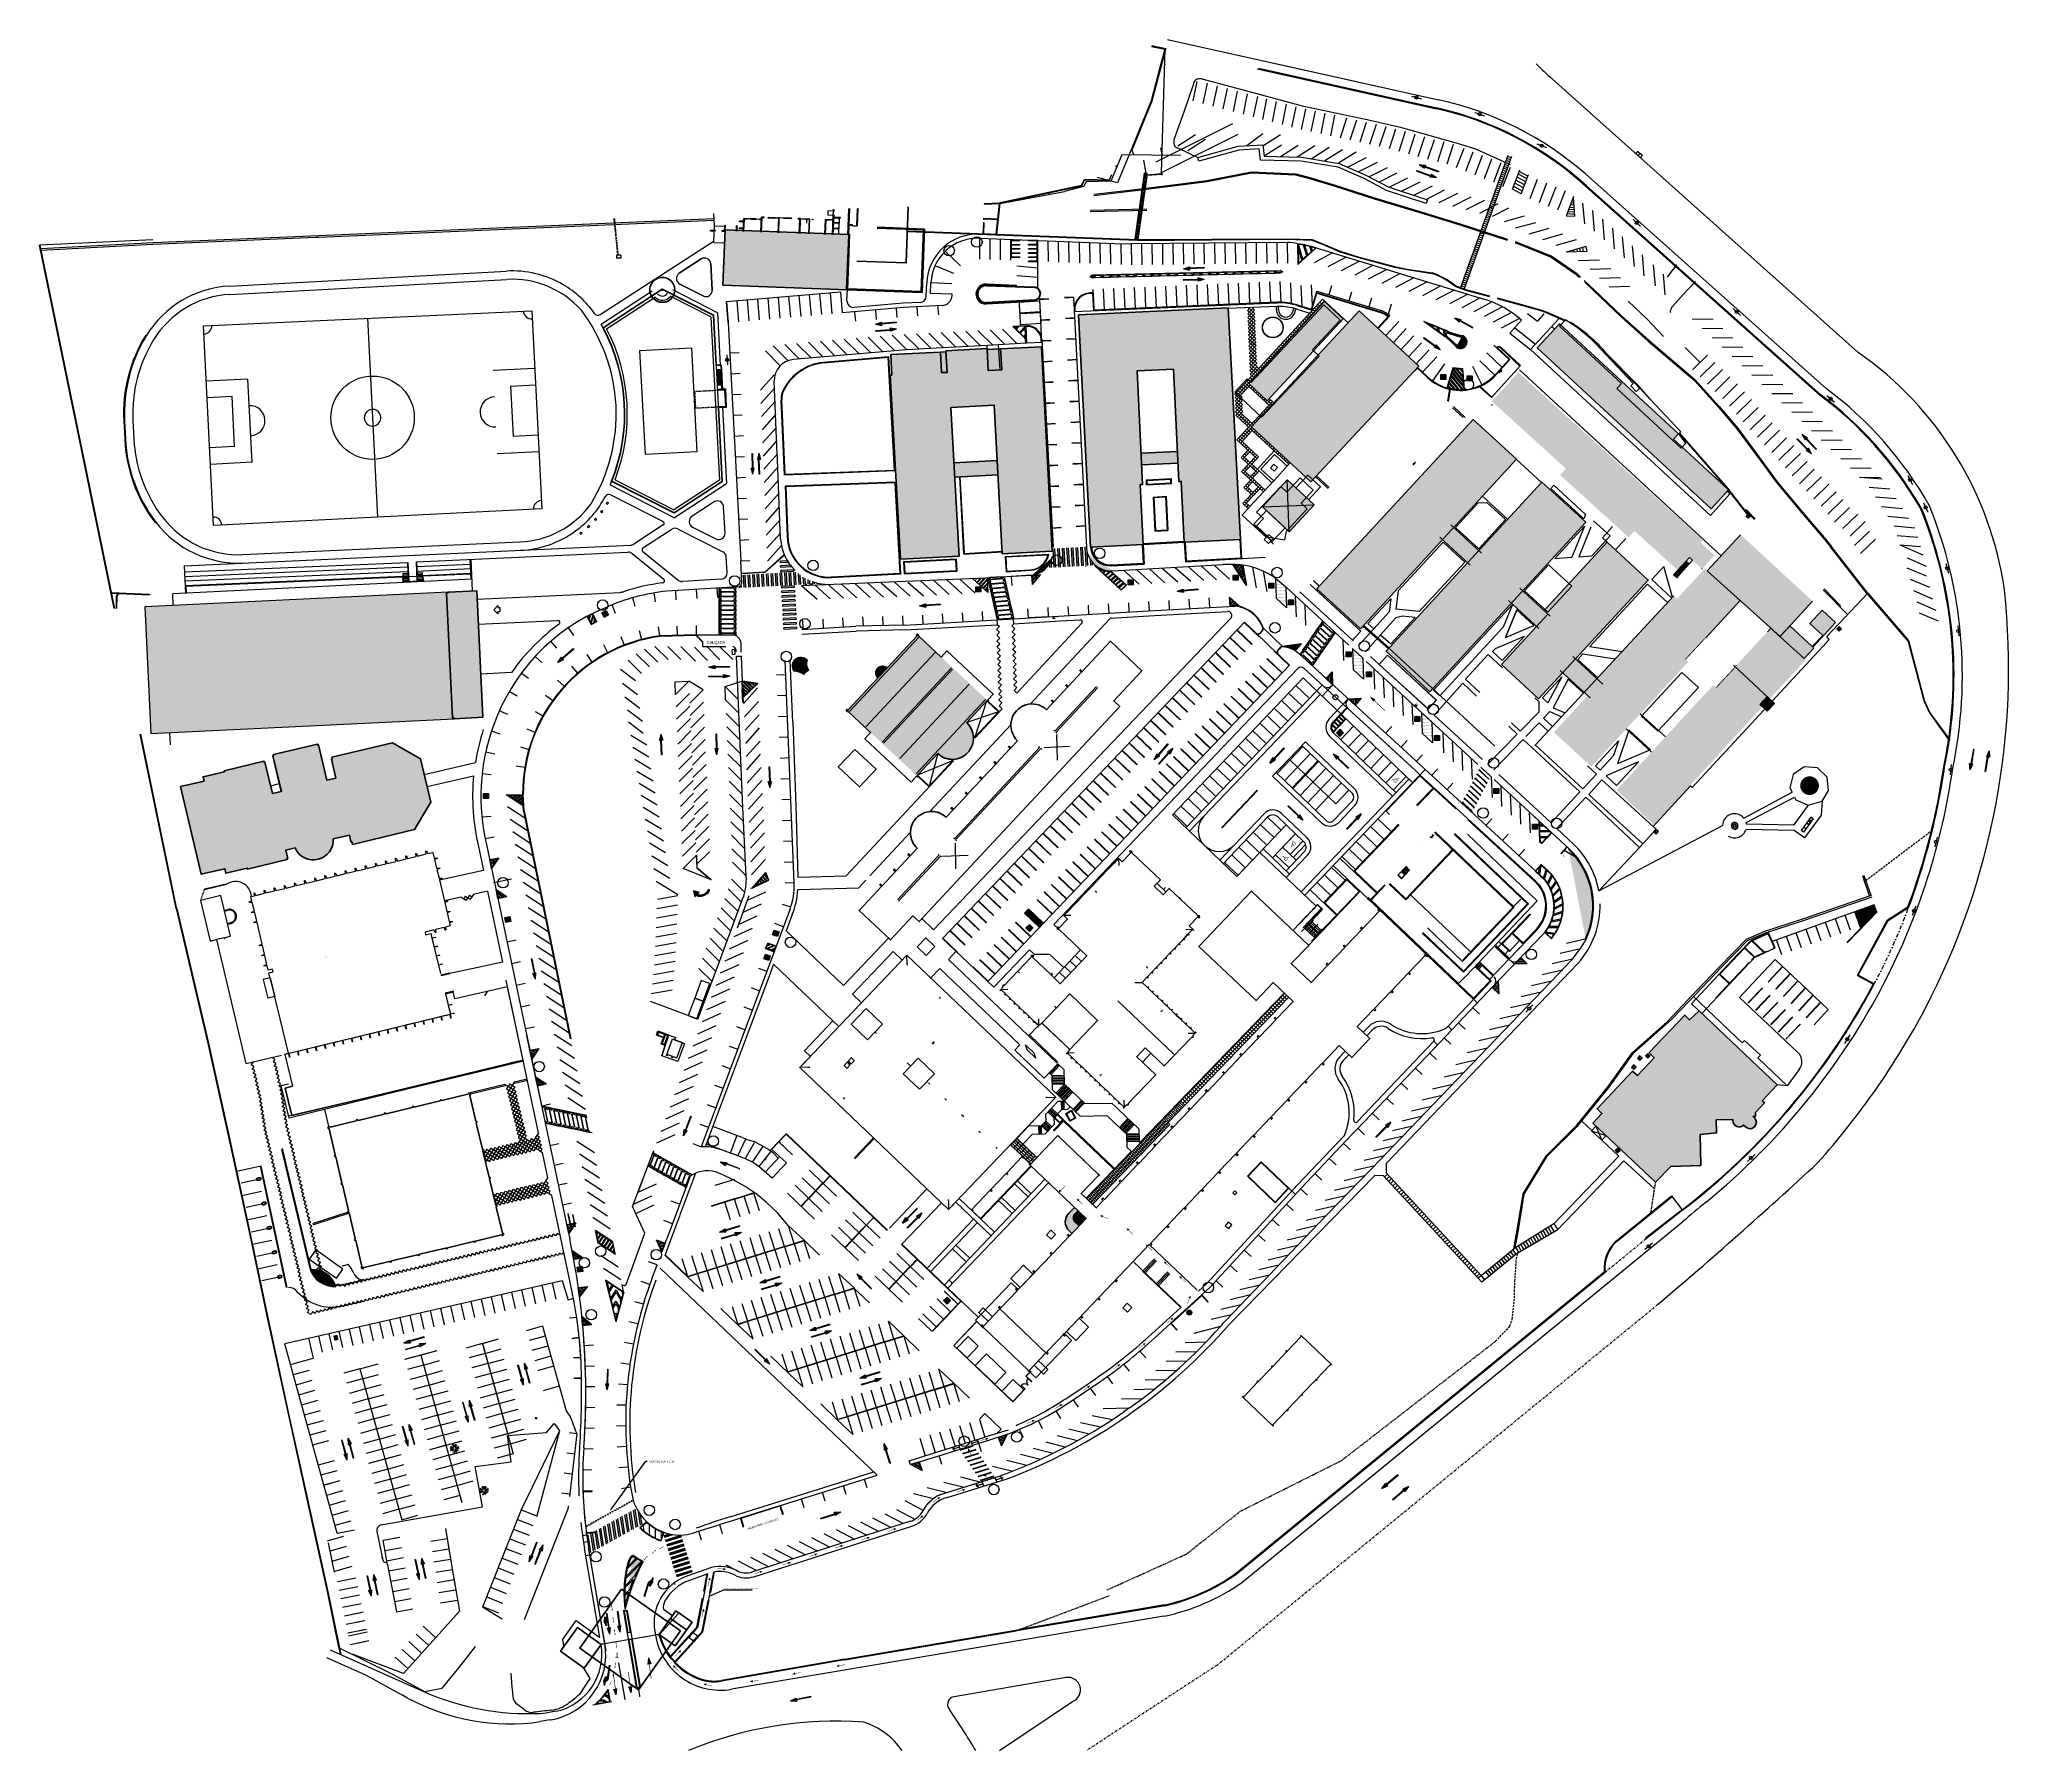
# Model space of a CAD drawing. Header units: millimetres. Extents: x 34038 to 35840, y 10511 to 10922.
# Drawn here: x 35367.2 to 35840.2, y 10510.7 to 10921.6 of the extents above; entities that cross this region are included whole.
import ezdxf
from ezdxf import colors
from ezdxf.entities.mleader import LeaderData, LeaderLine
from ezdxf.math import Vec2, Vec3

# ---------------------------------------------------------------- set-up
doc = ezdxf.new("R2010")
doc.units = ezdxf.units.MM
for name, pattern in [('CONTINUO', [0]), ('DASHDOT', [1, 0.5, -0.25, 0, -0.25]), ('DASHDOTX2', [2, 1, -0.5, 0, -0.5]), ('HIDDEN', [0.375, 0.25, -0.125]), ('HIDDENX2', [0.75, 0.5, -0.25])]:
    doc.linetypes.add(name, pattern=pattern)
for name, color, linetype in [('_0', 7, 'Continuous'), ('CERCA', 7, 'Continuous'), ('ESQS', 2, 'Continuous'), ('GUIA', 7, 'Continuous'), ('MANTER', 150, 'Continuous'), ('MEDIDAS REAIS', 3, 'Continuous'), ('MURO', 2, 'Continuous'), ('MUROS', 4, 'Continuous'), ('PAREDE', 4, 'Continuous'), ('paredes', 1, 'Continuous'), ('PINTURA AMARELA', 50, 'Continuous'), ('PINTURA BRANCA', 7, 'Continuous'), ('PINTURA VERMELHA', 10, 'Continuous'), ('PISO', 31, 'Continuous'), ('piso2', 2, 'Continuous'), ('TEXTOS', 1, 'Continuous'), ('VAGAS', 7, 'Continuous'), ('VAGAS - ACRESC', 6, 'Continuous')]:
    doc.layers.add(name, color=color, linetype=linetype)
doc.layers.add('PROJEÇÃO DAS EDIFICAÇÕES', color=4, linetype='Continuous', lineweight=60)
doc.styles.add('L120', font='swisscl.ttf', dxfattribs={"height": 0.12})
doc.styles.add('RS100', font='romans.shx', dxfattribs={"height": 0.2})
doc.styles.add('SANSSERIF', font='swisscl.ttf')
doc.styles.add('SIMPLEX', font='swisscl.ttf')
doc.styles.get("Standard").update_dxf_attribs({"font": 'arial.ttf'})
doc.styles.add('SWISS', font='swisscl.ttf', dxfattribs={"height": 0.25})
doc.dimstyles.new('Cota 100 (Sem Linhas)', dxfattribs={"dimscale": 0.125, "dimtxt": 0.2, "dimasz": 1, "dimexe": 1.25, "dimexo": 0.625, "dimgap": 1, "dimtad": 1, "dimzin": 4, "dimdsep": 46, "dimtxsty": 'RS100', "dimblk": 'DOT', "dimcen": 0.1, "dimse1": 1, "dimse2": 1, "dimsd1": 1, "dimsd2": 1, "dimclrt": 2, "dimadec": 0, "dimazin": 0, "dimtfac": 1, "dimtix": 1, "dimtmove": 0, "dimatfit": 3, "dimldrblk": 'DOT', "dimfxl": 1, "dimarcsym": 0})

# ---------------------------------------------------------------- blocks, each defined once
blk = doc.blocks.new('CAIMENT2')
at = {"layer": 'MUROS', "color": 0}
blk.add_lwpolyline([(-0.74, 0.25), (-0.49, 0.25), (-0.49, 0.49), (0, 0), (-0.49, -0.49), (-0.49, -0.25), (-0.74, -0.25)], close=True, dxfattribs=at)
blk = doc.blocks.new('12')
at = {"layer": 'PINTURA BRANCA'}
h = blk.add_hatch(color=256, dxfattribs=at)
h.paths.add_polyline_path([(709.51, 866.59), (709.33, 866.32), (709.24, 866.76)], flags=16)
h.paths.add_polyline_path([(709.18, 867.04), (709.62, 866.76), (709.83, 867.09), (709.07, 867.59)], flags=16)
h.paths.add_polyline_path([(710.33, 868.44), (710.6, 868.26), (710.77, 868.53)], flags=16)
h.paths.add_polyline_path([(710.06, 868.38), (710.49, 868.1), (710.27, 867.76), (709.5, 868.26)], flags=16)
h.paths.add_polyline_path([(710.99, 868.67), (709.29, 866.07), (708.83, 868.22)])
h.paths.add_polyline_path([(709.01, 867.87), (709.94, 867.26), (710.16, 867.59), (709.23, 868.2), (708.95, 868.14)], flags=16)
for p, q in [((708.83, 868.22), (710.99, 868.67)), ((709.29, 866.07), (708.83, 868.22)), ((708.95, 868.14), (709.23, 868.2)), ((709.01, 867.87), (708.95, 868.14)), ((709.01, 867.87), (709.94, 867.26)), ((709.18, 867.04), (709.07, 867.59)), ((709.07, 867.59), (709.83, 867.09)), ((709.18, 867.04), (709.62, 866.76)), ((709.23, 868.2), (710.16, 867.59)), ((709.33, 866.32), (709.24, 866.76)), ((709.24, 866.76), (709.51, 866.59)), ((710.99, 868.67), (709.29, 866.07)), ((709.51, 866.59), (709.33, 866.32)), ((709.5, 868.26), (710.06, 868.38)), ((709.5, 868.26), (710.27, 867.76)), ((709.83, 867.09), (709.62, 866.76)), ((710.16, 867.59), (709.94, 867.26)), ((710.06, 868.38), (710.49, 868.1)), ((710.49, 868.1), (710.27, 867.76)), ((710.33, 868.44), (710.77, 868.53)), ((710.33, 868.44), (710.6, 868.26)), ((710.77, 868.53), (710.6, 868.26))]:
    blk.add_line(p, q, dxfattribs=at)
blk = doc.blocks.new('A$C51C17A21')
at = {"layer": 'PINTURA BRANCA'}
h = blk.add_hatch(color=152, dxfattribs=at)
h.paths.add_polyline_path([(9.2, 9.2), (0, 9.2), (0, 0), (9.2, 0)])
edge = h.paths.add_edge_path(flags=16)
edge.add_line((5.4, 5.8), (5.4, 5.3))
edge.add_line((5.4, 5.3), (3.4, 5.3))
edge.add_line((3.4, 5.3), (3.4, 4.6))
edge.add_line((3.4, 4.6), (6.3, 4.6))
edge.add_line((6.3, 4.6), (7.3, 2.1))
edge.add_line((7.3, 2.1), (8.3, 2.6))
edge.add_line((8.3, 2.6), (8.5, 2.1))
edge.add_line((8.5, 2.1), (7, 1.5))
edge.add_line((7, 1.5), (6, 4.1))
edge.add_line((6, 4.1), (3, 4.1))
edge.add_line((3, 4.1), (2.5, 8.2))
edge.add_arc((3.2, 8.1), 0.674, 90.8611, 171.2652, ccw=False)
edge.add_line((3.2, 8.7), (3.4, 8.7))
edge.add_arc((3.4, 8), 0.683, 6.9931, 89.2884, ccw=False)
edge.add_line((4.1, 8.1), (4.1, 8.1))
edge.add_arc((3.4, 8.1), 0.728, -109.6677, 1.1765, ccw=False)
edge.add_line((3.1, 7.4), (3.3, 5.8))
edge.add_line((3.3, 5.8), (5.4, 5.8))
edge = h.paths.add_edge_path(flags=16)
edge.add_line((6.1, 3), (6.4, 2.3))
edge.add_arc((3.5, 3.6), 3.11, 302.0099, 336.5505, ccw=False)
edge.add_arc((3.6, 3.4), 2.92, 162.5318, 302.7936, ccw=False)
edge.add_arc((3.4, 3.3), 2.74, 108.7863, 160.4388, ccw=False)
edge.add_line((2.5, 5.9), (2.6, 5.5))
edge.add_arc((3.4, 3.3), 2.3, 111.2363, 160.237)
edge.add_arc((3.6, 3.4), 2.47, 162.7201, 302.8637)
edge.add_arc((3.5, 3.6), 2.67, 301.9445, 346.7139)
h = blk.add_hatch(color=256, dxfattribs=at)
edge = h.paths.add_edge_path()
edge.add_arc((3.4, 8.1), 0.728, 250.3323, 361.1765)
edge.add_line((4.1, 8.1), (4.1, 8.1))
edge.add_arc((3.4, 8), 0.683, 6.9931, 89.2884)
edge.add_line((3.4, 8.7), (3.2, 8.7))
edge.add_arc((3.2, 8.1), 0.674, 90.8611, 171.2652)
edge.add_line((2.5, 8.2), (3, 4.1))
edge.add_line((3, 4.1), (6, 4.1))
edge.add_line((6, 4.1), (7, 1.5))
edge.add_line((7, 1.5), (8.5, 2.1))
edge.add_line((8.5, 2.1), (8.3, 2.6))
edge.add_line((8.3, 2.6), (7.3, 2.1))
edge.add_line((7.3, 2.1), (6.3, 4.6))
edge.add_line((6.3, 4.6), (3.4, 4.6))
edge.add_line((3.4, 4.6), (3.4, 5.3))
edge.add_line((3.4, 5.3), (5.4, 5.3))
edge.add_line((5.4, 5.3), (5.4, 5.8))
edge.add_line((5.4, 5.8), (3.3, 5.8))
edge.add_line((3.3, 5.8), (3.1, 7.4))
edge = h.paths.add_edge_path()
edge.add_arc((3.4, 3.3), 2.3, 111.2363, 160.237, ccw=False)
edge.add_line((2.6, 5.5), (2.5, 5.9))
edge.add_arc((3.4, 3.3), 2.74, 108.7863, 160.4388)
edge.add_arc((3.6, 3.4), 2.92, 162.5318, 302.7936)
edge.add_arc((3.5, 3.6), 3.11, 302.0099, 336.5505)
edge.add_line((6.4, 2.3), (6.1, 3))
edge.add_arc((3.5, 3.6), 2.67, 301.9445, 346.7139, ccw=False)
edge.add_arc((3.6, 3.4), 2.47, 162.7201, 302.8637, ccw=False)
blk.add_lwpolyline([(9.2, 0), (0, 0), (0, 9.2), (9.2, 9.2)], close=True, dxfattribs=at)
for points in [[(6.4, 2.3, -0.151864), (5.2, 0.9, -0.701911), (0.8, 4.3, -0.229272), (2.5, 5.9)], [(6.1, 3, -0.197867), (5, 1.3, -0.701142), (1.3, 4.1, -0.217125), (2.6, 5.5, 0.046868)]]:
    blk.add_lwpolyline(points, format="xyb", dxfattribs=at)
at = {"layer": 'PINTURA BRANCA', "color": 250}
for points in [[(1.3, 4.1, -0.217125), (2.6, 5.5), (2.5, 5.9, 0.229272), (0.8, 4.3, 0.701911), (5.2, 0.9, 0.151864), (6.4, 2.3), (6.1, 3, -0.197867), (5, 1.3, -0.701142)], [(3.1, 7.4, 0.525258), (4.1, 8.1), (4.1, 8.1, 0.375354), (3.4, 8.7), (3.2, 8.7, 0.365968), (2.5, 8.2), (3, 4.1), (6, 4.1), (7, 1.5), (8.5, 2.1), (8.3, 2.6), (7.3, 2.1), (6.3, 4.6), (3.4, 4.6), (3.4, 5.3), (5.4, 5.3), (5.4, 5.8), (3.3, 5.8)]]:
    blk.add_lwpolyline(points, format="xyb", close=True, dxfattribs=at)
at = {"layer": 'PINTURA BRANCA'}
blk.add_lwpolyline([(8.5, 2.1), (7, 1.5), (6, 4.1), (3, 4.1), (2.5, 8.2, -0.527104), (3.2, 8.7), (3.4, 8.7, -0.375354), (4.1, 8.1), (4.1, 8.1, -0.525258), (3.1, 7.4), (3.3, 5.8), (5.4, 5.8), (5.4, 5.3), (3.4, 5.3), (3.4, 4.6), (6.3, 4.6), (7.3, 2.1), (8.3, 2.6)], format="xyb", close=True, dxfattribs=at)
for points in [[(2.6, 5.5), (2.5, 5.9)], [(6.1, 3), (6.4, 2.3)]]:
    blk.add_lwpolyline(points, dxfattribs=at)
blk = doc.blocks.new('A$C2D931A01')
at = {"layer": 'PINTURA BRANCA'}
h = blk.add_hatch(color=256, dxfattribs=at)
h.paths.add_polyline_path([(0.6, 0, 1), (-0.6, 0, 1)])
h.paths.add_polyline_path([(0.45, -0.15), (0.15, -0.15), (0.15, -0.45), (-0.15, -0.45), (-0.15, -0.15), (-0.45, -0.15), (-0.45, 0.15), (-0.15, 0.15), (-0.15, 0.45), (0.15, 0.45), (0.15, 0.15), (0.45, 0.15)], flags=16)
at = {"layer": 'PINTURA VERMELHA'}
blk.add_hatch(color=256, dxfattribs=at).paths.add_polyline_path([(0.45, 0.15), (0.15, 0.15), (0.15, 0.45), (-0.15, 0.45), (-0.15, 0.15), (-0.45, 0.15), (-0.45, -0.15), (-0.15, -0.15), (-0.15, -0.45), (0.15, -0.45), (0.15, -0.15), (0.45, -0.15)])
at = {"layer": 'PINTURA BRANCA'}
blk.add_circle((0, 0), 0.6, dxfattribs=at)
at = {"layer": 'PINTURA VERMELHA'}
for points in [[(-0.15, 0.15), (-0.45, 0.15)], [(-0.45, -0.15), (-0.45, 0.15)], [(-0.15, 0.45), (-0.15, 0.15)], [(-0.15, 0.45), (0.15, 0.45)], [(0.15, 0.45), (0.15, 0.15)], [(0.45, 0.15), (0.15, 0.15)], [(0.45, 0.15), (0.45, -0.15)], [(-0.15, -0.15), (-0.45, -0.15)], [(-0.15, -0.15), (-0.15, -0.45)], [(0.15, -0.45), (-0.15, -0.45)], [(0.15, -0.15), (0.15, -0.45)], [(0.45, -0.15), (0.15, -0.15)]]:
    blk.add_lwpolyline(points, dxfattribs=at)
blk = doc.blocks.new('23')
at = {"layer": 'PINTURA BRANCA'}
h = blk.add_hatch(color=256, dxfattribs=at)
h.paths.add_polyline_path([(730.61, 869.12), (732.02, 867.7), (732.47, 867.7), (730.61, 869.56)], flags=16)
h.paths.add_polyline_path([(730.61, 868.83), (731.74, 867.7), (731.17, 867.7), (730.61, 868.27)], flags=16)
h.paths.add_polyline_path([(730.61, 867.98), (730.89, 867.7), (730.61, 867.7)], flags=16)
h.paths.add_polyline_path([(730.51, 869.8), (732.71, 867.6), (730.51, 867.6)])
edge = h.paths.add_edge_path(flags=0)
edge.add_line((730.61, 869.23), (730.61, 869.56))
for p, q in [((730.51, 867.6), (730.51, 869.8)), ((730.51, 869.8), (732.71, 867.6)), ((730.51, 867.6), (732.71, 867.6)), ((730.61, 869.12), (730.61, 869.56)), ((730.61, 869.23), (730.61, 869.56)), ((730.61, 869.56), (732.47, 867.7)), ((730.61, 869.12), (732.02, 867.7)), ((730.61, 868.27), (730.61, 868.83)), ((730.61, 868.83), (731.74, 867.7)), ((730.61, 868.27), (731.17, 867.7)), ((730.61, 867.7), (730.61, 867.98)), ((730.61, 867.98), (730.89, 867.7)), ((730.61, 867.7), (730.89, 867.7)), ((731.17, 867.7), (731.74, 867.7)), ((732.02, 867.7), (732.47, 867.7))]:
    blk.add_line(p, q, dxfattribs=at)
blk = doc.blocks.new('A$C14A8398F')
for p, q in [((0.07, -2.33), (-0.43, -1.8)), ((0.07, -2.33), (0.57, -1.8)), ((1.07, -2.33), (0.57, -1.8)), ((1.07, -2.33), (1.57, -1.8)), ((2.07, -2.33), (1.57, -1.8)), ((2.07, -2.33), (2.57, -1.8)), ((3.07, -2.33), (2.57, -1.8)), ((3.07, -2.33), (3.57, -1.8)), ((4.07, -2.33), (3.57, -1.8)), ((4.07, -2.33), (4.57, -1.8)), ((5.07, -2.33), (4.57, -1.8)), ((5.07, -2.33), (5.57, -1.8)), ((6.07, -2.33), (5.57, -1.8)), ((6.07, -2.33), (6.57, -1.8)), ((7.07, -2.33), (6.57, -1.8)), ((7.07, -2.33), (7.57, -1.8)), ((8.07, -2.33), (7.57, -1.8))]:
    blk.add_line(p, q)
blk = doc.blocks.new('POSTE')
at = {"color": 1}
blk.add_line((-0.32, 0), (0.32, 0), dxfattribs=at)
at = {"color": 3}
blk.add_circle((0, 0), 0.15, dxfattribs=at)
at = {"style": 'SIMPLEX'}
blk.add_text('POSTE', height=0.2, dxfattribs=at).set_placement((0.26, 0.11))
blk = doc.blocks.new('POST')
at = {"color": 7}
blk.add_line((-4.9, 0), (4.9, 0), dxfattribs=at)
blk.add_circle((0, 0), 1.5, dxfattribs=at)
blk = doc.blocks.new('*X25')
at = {"color": 0}
for p, q in [((667.23, 917.94), (668.21, 917.88)), ((667.28, 918.64), (668.26, 918.58)), ((667.32, 919.34), (668.3, 919.28)), ((667.36, 920.04), (668.34, 919.98)), ((667.4, 920.74), (668.39, 920.68)), ((667.45, 921.43), (668.43, 921.37)), ((667.49, 922.13), (668.48, 922.07)), ((666.94, 913.05), (667.91, 912.99)), ((666.98, 913.75), (667.95, 913.69)), ((667.02, 914.45), (668, 914.39)), ((667.06, 915.15), (668.04, 915.09)), ((667.11, 915.84), (668.08, 915.79)), ((667.15, 916.54), (668.13, 916.48)), ((667.19, 917.24), (668.17, 917.18)), ((666.64, 908.16), (667.6, 908.1)), ((666.68, 908.86), (667.65, 908.8)), ((666.73, 909.56), (667.69, 909.5)), ((666.77, 910.25), (667.73, 910.2)), ((666.81, 910.95), (667.78, 910.89)), ((666.85, 911.65), (667.82, 911.59)), ((666.9, 912.35), (667.86, 912.29)), ((666.39, 903.97), (667.34, 903.91)), ((666.43, 904.67), (667.38, 904.61)), ((666.47, 905.36), (667.43, 905.31)), ((666.51, 906.06), (667.47, 906)), ((666.56, 906.76), (667.52, 906.7)), ((666.6, 907.46), (667.56, 907.4)), ((666.09, 899.08), (667.04, 899.02)), ((666.13, 899.77), (667.08, 899.72)), ((666.17, 900.47), (667.12, 900.42)), ((666.22, 901.17), (667.17, 901.11)), ((666.26, 901.87), (667.21, 901.81)), ((666.3, 902.57), (667.25, 902.51)), ((666.34, 903.27), (667.3, 903.21))]:
    blk.add_line(p, q, dxfattribs=at)
blk = doc.blocks.new('X')
for p, q in [((0.4, 0.4), (-0.4, -0.4)), ((-0.4, 0.4), (0.4, -0.4)), ((-0.4, 0.4), (-0.4, -0.4)), ((-0.4, 0.4), (0.4, 0.4)), ((0.4, 0.4), (0.4, -0.4)), ((-0.4, -0.4), (0.4, -0.4))]:
    blk.add_line(p, q)
blk = doc.blocks.new('*X26')
at = {"color": 0}
for p, q in [((970.37, 824.08), (970.69, 824.73)), ((970.59, 823.96), (970.91, 824.61)), ((970.81, 823.85), (971.14, 824.5)), ((971.04, 823.74), (971.36, 824.39)), ((971.26, 823.63), (971.59, 824.28)), ((971.48, 823.52), (971.81, 824.16)), ((971.71, 823.4), (972.03, 824.05)), ((971.93, 823.29), (972.26, 823.94)), ((972.15, 823.18), (972.48, 823.83)), ((972.38, 823.07), (972.7, 823.72)), ((972.6, 822.96), (972.93, 823.6)), ((972.82, 822.84), (973.15, 823.49)), ((973.05, 822.73), (973.37, 823.38)), ((973.27, 822.62), (973.6, 823.27)), ((973.49, 822.51), (973.82, 823.16)), ((973.72, 822.4), (974.04, 823.04)), ((973.94, 822.28), (974.27, 822.93)), ((974.16, 822.17), (974.49, 822.82)), ((974.39, 822.06), (974.71, 822.71)), ((974.61, 821.95), (974.94, 822.59)), ((974.84, 821.83), (975.16, 822.48)), ((975.06, 821.72), (975.38, 822.37)), ((975.28, 821.61), (975.61, 822.26)), ((975.51, 821.5), (975.83, 822.15)), ((975.73, 821.39), (976.05, 822.03)), ((975.95, 821.27), (976.28, 821.92)), ((976.18, 821.16), (976.5, 821.81)), ((976.4, 821.05), (976.72, 821.7)), ((976.62, 820.94), (976.95, 821.59)), ((976.85, 820.83), (977.17, 821.47)), ((977.07, 820.71), (977.39, 821.36)), ((977.29, 820.6), (977.62, 821.25)), ((977.52, 820.49), (977.84, 821.14)), ((977.74, 820.38), (978.07, 821.03)), ((977.96, 820.27), (978.29, 820.91)), ((978.19, 820.15), (978.51, 820.8)), ((978.41, 820.04), (978.74, 820.69)), ((978.63, 819.93), (978.96, 820.58)), ((978.86, 819.82), (979.18, 820.46)), ((979.08, 819.7), (979.41, 820.35)), ((979.3, 819.59), (979.63, 820.24)), ((979.53, 819.48), (979.85, 820.13)), ((979.75, 819.37), (980.08, 820.02)), ((979.97, 819.26), (980.3, 819.9)), ((980.2, 819.14), (980.52, 819.79)), ((980.42, 819.03), (980.75, 819.68)), ((980.64, 818.92), (980.97, 819.57)), ((980.87, 818.81), (981.19, 819.46)), ((981.09, 818.7), (981.42, 819.34)), ((981.32, 818.58), (981.64, 819.23)), ((981.54, 818.47), (981.86, 819.12)), ((981.76, 818.36), (982.09, 819.01)), ((981.99, 818.25), (982.31, 818.9)), ((982.21, 818.13), (982.53, 818.78)), ((982.43, 818.02), (982.76, 818.67)), ((982.66, 817.91), (982.98, 818.56)), ((982.88, 817.8), (983.2, 818.45)), ((983.1, 817.69), (983.43, 818.33)), ((983.33, 817.57), (983.65, 818.22)), ((983.55, 817.46), (983.87, 818.11)), ((983.77, 817.35), (984.1, 818)), ((984, 817.24), (984.32, 817.89))]:
    blk.add_line(p, q, dxfattribs=at)
blk = doc.blocks.new('BL')
for p, q in [((3, 3), (-3, 3)), ((-3, 3), (-3, 0)), ((0, 3), (0, 0)), ((3, 0), (3, 3))]:
    blk.add_line(p, q)
blk = doc.blocks.new('CUBA-PL')
for p, q in [((0.15, -0.16), (0.15, 0.16)), ((0.19, 0.2), (0.46, 0.2)), ((0.5, 0.16), (0.5, -0.16)), ((0.46, -0.2), (0.19, -0.2))]:
    blk.add_line(p, q)
for radius in [0.0281, 0.0158]:
    blk.add_circle((0.33, 0), radius)
for centre, start, end in [((0.19, 0.16), 90, 180), ((0.46, 0.16), 0, 90), ((0.19, -0.16), 180, 270), ((0.46, -0.16), 270, 0)]:
    blk.add_arc(centre, 0.04, start, end)
blk = doc.blocks.new('*X27')
at = {"color": 0}
for p, q in [((1095, 1187.46), (1095.87, 1187.11)), ((1095.19, 1187.92), (1096.06, 1187.57)), ((1095.38, 1188.39), (1096.25, 1188.03)), ((1095.57, 1188.85), (1096.44, 1188.5)), ((1095.75, 1189.31), (1096.63, 1188.96)), ((1095.94, 1189.78), (1096.81, 1189.42)), ((1096.13, 1190.24), (1097, 1189.89)), ((1096.32, 1190.7), (1097.19, 1190.35)), ((1096.51, 1191.17), (1097.38, 1190.81)), ((1096.69, 1191.63), (1097.57, 1191.28)), ((1093.12, 1182.83), (1093.99, 1182.47)), ((1093.31, 1183.29), (1094.18, 1182.94)), ((1093.5, 1183.75), (1094.37, 1183.4)), ((1093.69, 1184.22), (1094.56, 1183.86)), ((1093.87, 1184.68), (1094.75, 1184.33)), ((1094.06, 1185.14), (1094.93, 1184.79)), ((1094.25, 1185.61), (1095.12, 1185.25)), ((1094.44, 1186.07), (1095.31, 1185.72)), ((1094.63, 1186.53), (1095.5, 1186.18)), ((1094.81, 1187), (1095.69, 1186.64)), ((1091.24, 1178.19), (1092.11, 1177.84)), ((1091.43, 1178.66), (1092.3, 1178.3)), ((1091.62, 1179.12), (1092.49, 1178.77)), ((1091.81, 1179.58), (1092.68, 1179.23)), ((1091.99, 1180.05), (1092.87, 1179.69)), ((1092.18, 1180.51), (1093.05, 1180.16)), ((1092.37, 1180.97), (1093.24, 1180.62)), ((1092.56, 1181.44), (1093.43, 1181.08)), ((1092.75, 1181.9), (1093.62, 1181.55)), ((1092.93, 1182.36), (1093.81, 1182.01)), ((1089.17, 1173.1), (1090.05, 1172.74)), ((1089.36, 1173.56), (1090.23, 1173.21)), ((1089.55, 1174.02), (1090.42, 1173.67)), ((1089.74, 1174.49), (1090.61, 1174.13)), ((1089.93, 1174.95), (1090.8, 1174.6)), ((1090.11, 1175.41), (1090.99, 1175.06)), ((1090.3, 1175.88), (1091.17, 1175.52)), ((1090.49, 1176.34), (1091.36, 1175.99)), ((1090.68, 1176.8), (1091.55, 1176.45)), ((1090.87, 1177.27), (1091.74, 1176.91)), ((1091.05, 1177.73), (1091.93, 1177.38)), ((1087.48, 1168.93), (1088.35, 1168.57)), ((1087.67, 1169.39), (1088.54, 1169.04)), ((1087.86, 1169.85), (1088.73, 1169.5)), ((1088.05, 1170.32), (1088.92, 1169.96)), ((1088.23, 1170.78), (1089.11, 1170.43)), ((1088.42, 1171.24), (1089.29, 1170.89)), ((1088.61, 1171.71), (1089.48, 1171.35)), ((1088.8, 1172.17), (1089.67, 1171.82)), ((1088.99, 1172.63), (1089.86, 1172.28))]:
    blk.add_line(p, q, dxfattribs=at)
blk = doc.blocks.new('ESCMARI2')
for p, q in [((-0.2, 0.22), (-0.2, 0.27)), ((0.2, 0.27), (0.2, 0.22))]:
    blk.add_line(p, q)
at = {"layer": 'ESQS', "color": 7}
for p, q in [((-0.27, 0), (-0.27, 0.01)), ((-0.22, 0.01), (-0.22, 0.27)), ((-0.21, 0), (-0.21, 0.27)), ((0.21, 0), (0.21, 0.27)), ((0.22, 0.01), (0.22, 0.27)), ((0.27, 0), (0.27, 0.01))]:
    blk.add_line(p, q, dxfattribs=at)
at = {"layer": 'ESQS', "color": 7, "linetype": 'Continuous'}
for p, q in [((-0.27, 0.01), (-0.22, 0.01)), ((-0.22, 0.27), (-0.2, 0.27)), ((-0.21, 0.22), (-0.2, 0.22)), ((-0.2, 0.26), (0.2, 0.26)), ((-0.2, 0.24), (0.2, 0.24)), ((0.2, 0.27), (0.22, 0.27)), ((0.2, 0.22), (0.21, 0.22)), ((0.22, 0.01), (0.27, 0.01))]:
    blk.add_line(p, q, dxfattribs=at)
blk = doc.blocks.new('*X28')
at = {"color": 0}
for p, q in [((970.37, 824.08), (970.69, 824.73)), ((970.59, 823.96), (970.91, 824.61)), ((970.81, 823.85), (971.14, 824.5)), ((971.04, 823.74), (971.36, 824.39)), ((971.26, 823.63), (971.59, 824.28)), ((971.48, 823.52), (971.81, 824.16)), ((971.71, 823.4), (972.03, 824.05)), ((971.93, 823.29), (972.26, 823.94)), ((972.15, 823.18), (972.48, 823.83)), ((972.38, 823.07), (972.7, 823.72)), ((972.6, 822.96), (972.93, 823.6)), ((972.82, 822.84), (973.15, 823.49)), ((973.05, 822.73), (973.37, 823.38)), ((973.27, 822.62), (973.6, 823.27)), ((973.49, 822.51), (973.82, 823.16)), ((973.72, 822.4), (974.04, 823.04)), ((973.94, 822.28), (974.27, 822.93)), ((974.16, 822.17), (974.49, 822.82)), ((974.39, 822.06), (974.71, 822.71)), ((974.61, 821.95), (974.94, 822.59)), ((974.84, 821.83), (975.16, 822.48)), ((975.06, 821.72), (975.38, 822.37)), ((975.28, 821.61), (975.61, 822.26)), ((975.51, 821.5), (975.83, 822.15)), ((975.73, 821.39), (976.05, 822.03)), ((975.95, 821.27), (976.28, 821.92)), ((976.18, 821.16), (976.5, 821.81)), ((976.4, 821.05), (976.72, 821.7)), ((976.62, 820.94), (976.95, 821.59)), ((976.85, 820.83), (977.17, 821.47)), ((977.07, 820.71), (977.39, 821.36)), ((977.29, 820.6), (977.62, 821.25)), ((977.52, 820.49), (977.84, 821.14)), ((977.74, 820.38), (978.07, 821.03)), ((977.96, 820.27), (978.29, 820.91)), ((978.19, 820.15), (978.51, 820.8)), ((978.41, 820.04), (978.74, 820.69)), ((978.63, 819.93), (978.96, 820.58)), ((978.86, 819.82), (979.18, 820.46)), ((979.08, 819.7), (979.41, 820.35)), ((979.3, 819.59), (979.63, 820.24)), ((979.53, 819.48), (979.85, 820.13)), ((979.75, 819.37), (980.08, 820.02)), ((979.97, 819.26), (980.3, 819.9)), ((980.2, 819.14), (980.52, 819.79)), ((980.42, 819.03), (980.75, 819.68)), ((980.64, 818.92), (980.97, 819.57)), ((980.87, 818.81), (981.19, 819.46)), ((981.09, 818.7), (981.42, 819.34)), ((981.32, 818.58), (981.64, 819.23)), ((981.54, 818.47), (981.86, 819.12)), ((981.76, 818.36), (982.09, 819.01)), ((981.99, 818.25), (982.31, 818.9)), ((982.21, 818.13), (982.53, 818.78)), ((982.43, 818.02), (982.76, 818.67)), ((982.66, 817.91), (982.98, 818.56)), ((982.88, 817.8), (983.2, 818.45)), ((983.1, 817.69), (983.43, 818.33)), ((983.33, 817.57), (983.65, 818.22)), ((983.55, 817.46), (983.87, 818.11)), ((983.77, 817.35), (984.1, 818)), ((984, 817.24), (984.32, 817.89))]:
    blk.add_line(p, q, dxfattribs=at)
blk = doc.blocks.new('*X29')
at = {"color": 0}
for p, q in [((75.90625, 18.9375), (75.90625, 18.9375)), ((75.9375, 19), (75.9375, 19)), ((75.96875, 19.0625), (75.96875, 19.0625)), ((75.96875, 18.9375), (75.96875, 18.9375)), ((76, 19.125), (76, 19.125)), ((76, 19), (76, 19)), ((76.03125, 19.3125), (76.03125, 19.3125)), ((76.03125, 19.1875), (76.03125, 19.1875)), ((76.03125, 19.0625), (76.03125, 19.0625)), ((76.03125, 18.9375), (76.03125, 18.9375)), ((76.0625, 19.375), (76.0625, 19.375)), ((76.0625, 19.25), (76.0625, 19.25)), ((76.0625, 19.125), (76.0625, 19.125)), ((76.0625, 19), (76.0625, 19)), ((76.09375, 19.4375), (76.09375, 19.4375)), ((76.09375, 19.3125), (76.09375, 19.3125)), ((76.09375, 19.1875), (76.09375, 19.1875)), ((76.09375, 19.0625), (76.09375, 19.0625)), ((76.09375, 18.9375), (76.09375, 18.9375)), ((76.125, 19.5), (76.125, 19.5)), ((76.125, 19.375), (76.125, 19.375)), ((76.125, 19.25), (76.125, 19.25)), ((76.125, 19.125), (76.125, 19.125)), ((76.125, 19), (76.125, 19)), ((76.15625, 19.5625), (76.15625, 19.5625)), ((76.15625, 19.4375), (76.15625, 19.4375)), ((76.15625, 19.3125), (76.15625, 19.3125)), ((76.15625, 19.1875), (76.15625, 19.1875)), ((76.15625, 19.0625), (76.15625, 19.0625)), ((76.15625, 18.9375), (76.15625, 18.9375)), ((76.1875, 19.625), (76.1875, 19.625)), ((76.1875, 19.5), (76.1875, 19.5)), ((76.1875, 19.375), (76.1875, 19.375)), ((76.1875, 19.25), (76.1875, 19.25)), ((76.1875, 19.125), (76.1875, 19.125)), ((76.1875, 19), (76.1875, 19)), ((76.21875, 19.6875), (76.21875, 19.6875)), ((76.21875, 19.5625), (76.21875, 19.5625)), ((76.21875, 19.4375), (76.21875, 19.4375)), ((76.21875, 19.3125), (76.21875, 19.3125)), ((76.21875, 19.1875), (76.21875, 19.1875)), ((76.21875, 19.0625), (76.21875, 19.0625)), ((76.21875, 18.9375), (76.21875, 18.9375)), ((76.25, 19.75), (76.25, 19.75)), ((76.25, 19.625), (76.25, 19.625)), ((76.25, 19.5), (76.25, 19.5)), ((76.25, 19.375), (76.25, 19.375)), ((76.25, 19.25), (76.25, 19.25)), ((76.25, 19.125), (76.25, 19.125)), ((76.25, 19), (76.25, 19)), ((76.28125, 19.8125), (76.28125, 19.8125)), ((76.28125, 19.6875), (76.28125, 19.6875)), ((76.28125, 19.5625), (76.28125, 19.5625)), ((76.28125, 19.4375), (76.28125, 19.4375)), ((76.28125, 19.3125), (76.28125, 19.3125)), ((76.28125, 19.1875), (76.28125, 19.1875)), ((76.28125, 19.0625), (76.28125, 19.0625)), ((76.28125, 18.9375), (76.28125, 18.9375)), ((76.3125, 19.875), (76.3125, 19.875)), ((76.3125, 19.75), (76.3125, 19.75)), ((76.3125, 19.625), (76.3125, 19.625)), ((76.3125, 19.5), (76.3125, 19.5)), ((76.3125, 19.375), (76.3125, 19.375)), ((76.3125, 19.25), (76.3125, 19.25)), ((76.3125, 19.125), (76.3125, 19.125)), ((76.3125, 19), (76.3125, 19)), ((76.34375, 19.9375), (76.34375, 19.9375)), ((76.34375, 19.8125), (76.34375, 19.8125)), ((76.34375, 19.6875), (76.34375, 19.6875)), ((76.34375, 19.5625), (76.34375, 19.5625)), ((76.34375, 19.4375), (76.34375, 19.4375)), ((76.34375, 19.3125), (76.34375, 19.3125)), ((76.34375, 19.1875), (76.34375, 19.1875)), ((76.34375, 19.0625), (76.34375, 19.0625)), ((76.34375, 18.9375), (76.34375, 18.9375)), ((76.375, 20), (76.375, 20)), ((76.375, 19.875), (76.375, 19.875)), ((76.375, 19.75), (76.375, 19.75)), ((76.375, 19.625), (76.375, 19.625)), ((76.375, 19.5), (76.375, 19.5)), ((76.375, 19.375), (76.375, 19.375)), ((76.375, 19.25), (76.375, 19.25)), ((76.375, 19.125), (76.375, 19.125)), ((76.375, 19), (76.375, 19)), ((76.40625, 20.0625), (76.40625, 20.0625)), ((76.40625, 19.9375), (76.40625, 19.9375)), ((76.40625, 19.8125), (76.40625, 19.8125)), ((76.40625, 19.6875), (76.40625, 19.6875)), ((76.40625, 19.5625), (76.40625, 19.5625)), ((76.40625, 19.4375), (76.40625, 19.4375)), ((76.40625, 19.3125), (76.40625, 19.3125)), ((76.40625, 19.1875), (76.40625, 19.1875)), ((76.40625, 19.0625), (76.40625, 19.0625)), ((76.40625, 18.9375), (76.40625, 18.9375)), ((76.4375, 20.125), (76.4375, 20.125)), ((76.4375, 20), (76.4375, 20)), ((76.4375, 19.875), (76.4375, 19.875)), ((76.4375, 19.75), (76.4375, 19.75)), ((76.4375, 19.625), (76.4375, 19.625)), ((76.4375, 19.5), (76.4375, 19.5)), ((76.4375, 19.375), (76.4375, 19.375)), ((76.4375, 19.25), (76.4375, 19.25)), ((76.4375, 19.125), (76.4375, 19.125)), ((76.4375, 19), (76.4375, 19)), ((76.46875, 20.1875), (76.46875, 20.1875)), ((76.46875, 20.0625), (76.46875, 20.0625)), ((76.46875, 19.9375), (76.46875, 19.9375)), ((76.46875, 19.8125), (76.46875, 19.8125)), ((76.46875, 19.6875), (76.46875, 19.6875)), ((76.46875, 19.5625), (76.46875, 19.5625)), ((76.46875, 19.4375), (76.46875, 19.4375)), ((76.46875, 19.3125), (76.46875, 19.3125)), ((76.46875, 19.1875), (76.46875, 19.1875)), ((76.46875, 19.0625), (76.46875, 19.0625)), ((76.46875, 18.9375), (76.46875, 18.9375)), ((76.5, 20.25), (76.5, 20.25)), ((76.5, 20.125), (76.5, 20.125)), ((76.5, 20), (76.5, 20)), ((76.5, 19.875), (76.5, 19.875)), ((76.5, 19.75), (76.5, 19.75)), ((76.5, 19.625), (76.5, 19.625)), ((76.5, 19.5), (76.5, 19.5)), ((76.5, 19.375), (76.5, 19.375)), ((76.5, 19.25), (76.5, 19.25)), ((76.5, 19.125), (76.5, 19.125)), ((76.5, 19), (76.5, 19)), ((76.53125, 20.3125), (76.53125, 20.3125)), ((76.53125, 20.1875), (76.53125, 20.1875)), ((76.53125, 20.0625), (76.53125, 20.0625)), ((76.53125, 19.9375), (76.53125, 19.9375)), ((76.53125, 19.8125), (76.53125, 19.8125)), ((76.53125, 19.6875), (76.53125, 19.6875)), ((76.53125, 19.5625), (76.53125, 19.5625)), ((76.53125, 19.4375), (76.53125, 19.4375)), ((76.53125, 19.3125), (76.53125, 19.3125)), ((76.53125, 19.1875), (76.53125, 19.1875)), ((76.53125, 19.0625), (76.53125, 19.0625)), ((76.53125, 18.9375), (76.53125, 18.9375)), ((76.5625, 20.375), (76.5625, 20.375)), ((76.5625, 20.25), (76.5625, 20.25)), ((76.5625, 20.125), (76.5625, 20.125)), ((76.5625, 20), (76.5625, 20)), ((76.5625, 19.875), (76.5625, 19.875)), ((76.5625, 19.75), (76.5625, 19.75)), ((76.5625, 19.625), (76.5625, 19.625)), ((76.5625, 19.5), (76.5625, 19.5)), ((76.5625, 19.375), (76.5625, 19.375)), ((76.5625, 19.25), (76.5625, 19.25)), ((76.5625, 19.125), (76.5625, 19.125)), ((76.5625, 19), (76.5625, 19)), ((76.59375, 20.3125), (76.59375, 20.3125)), ((76.59375, 20.1875), (76.59375, 20.1875)), ((76.59375, 20.0625), (76.59375, 20.0625)), ((76.59375, 19.9375), (76.59375, 19.9375)), ((76.59375, 19.8125), (76.59375, 19.8125)), ((76.59375, 19.6875), (76.59375, 19.6875)), ((76.59375, 19.5625), (76.59375, 19.5625)), ((76.59375, 19.4375), (76.59375, 19.4375)), ((76.59375, 19.3125), (76.59375, 19.3125)), ((76.59375, 19.1875), (76.59375, 19.1875)), ((76.59375, 19.0625), (76.59375, 19.0625)), ((76.59375, 18.9375), (76.59375, 18.9375)), ((76.625, 20.375), (76.625, 20.375)), ((76.625, 20.25), (76.625, 20.25)), ((76.625, 20.125), (76.625, 20.125)), ((76.625, 20), (76.625, 20)), ((76.625, 19.875), (76.625, 19.875)), ((76.625, 19.75), (76.625, 19.75)), ((76.625, 19.625), (76.625, 19.625)), ((76.625, 19.5), (76.625, 19.5)), ((76.625, 19.375), (76.625, 19.375)), ((76.625, 19.25), (76.625, 19.25)), ((76.625, 19.125), (76.625, 19.125)), ((76.625, 19), (76.625, 19)), ((76.65625, 20.4375), (76.65625, 20.4375)), ((76.65625, 20.3125), (76.65625, 20.3125)), ((76.65625, 20.1875), (76.65625, 20.1875)), ((76.65625, 20.0625), (76.65625, 20.0625)), ((76.65625, 19.9375), (76.65625, 19.9375)), ((76.65625, 19.8125), (76.65625, 19.8125)), ((76.65625, 19.6875), (76.65625, 19.6875)), ((76.65625, 19.5625), (76.65625, 19.5625)), ((76.65625, 19.4375), (76.65625, 19.4375)), ((76.65625, 19.3125), (76.65625, 19.3125)), ((76.65625, 19.1875), (76.65625, 19.1875)), ((76.65625, 19.0625), (76.65625, 19.0625)), ((76.65625, 18.9375), (76.65625, 18.9375)), ((76.6875, 20.5), (76.6875, 20.5)), ((76.6875, 20.375), (76.6875, 20.375)), ((76.6875, 20.25), (76.6875, 20.25)), ((76.6875, 20.125), (76.6875, 20.125)), ((76.6875, 20), (76.6875, 20)), ((76.6875, 19.875), (76.6875, 19.875)), ((76.6875, 19.75), (76.6875, 19.75)), ((76.6875, 19.625), (76.6875, 19.625)), ((76.6875, 19.5), (76.6875, 19.5)), ((76.6875, 19.375), (76.6875, 19.375)), ((76.6875, 19.25), (76.6875, 19.25)), ((76.6875, 19.125), (76.6875, 19.125)), ((76.6875, 19), (76.6875, 19)), ((76.71875, 20.5625), (76.71875, 20.5625)), ((76.71875, 20.4375), (76.71875, 20.4375)), ((76.71875, 20.3125), (76.71875, 20.3125)), ((76.71875, 20.1875), (76.71875, 20.1875)), ((76.71875, 20.0625), (76.71875, 20.0625)), ((76.71875, 19.9375), (76.71875, 19.9375)), ((76.71875, 19.8125), (76.71875, 19.8125)), ((76.71875, 19.6875), (76.71875, 19.6875)), ((76.71875, 19.5625), (76.71875, 19.5625)), ((76.71875, 19.4375), (76.71875, 19.4375)), ((76.71875, 19.3125), (76.71875, 19.3125)), ((76.71875, 19.1875), (76.71875, 19.1875)), ((76.71875, 19.0625), (76.71875, 19.0625)), ((76.71875, 18.9375), (76.71875, 18.9375)), ((76.75, 20.625), (76.75, 20.625)), ((76.75, 20.5), (76.75, 20.5)), ((76.75, 20.375), (76.75, 20.375)), ((76.75, 20.25), (76.75, 20.25)), ((76.75, 20.125), (76.75, 20.125)), ((76.75, 20), (76.75, 20)), ((76.75, 19.875), (76.75, 19.875)), ((76.75, 19.75), (76.75, 19.75)), ((76.75, 19.625), (76.75, 19.625)), ((76.75, 19.5), (76.75, 19.5)), ((76.75, 19.375), (76.75, 19.375)), ((76.75, 19.25), (76.75, 19.25)), ((76.75, 19.125), (76.75, 19.125)), ((76.75, 19), (76.75, 19)), ((76.78125, 20.6875), (76.78125, 20.6875)), ((76.78125, 20.5625), (76.78125, 20.5625)), ((76.78125, 20.4375), (76.78125, 20.4375)), ((76.78125, 20.3125), (76.78125, 20.3125)), ((76.78125, 20.1875), (76.78125, 20.1875)), ((76.78125, 20.0625), (76.78125, 20.0625)), ((76.78125, 19.9375), (76.78125, 19.9375)), ((76.78125, 19.8125), (76.78125, 19.8125)), ((76.78125, 19.6875), (76.78125, 19.6875)), ((76.78125, 19.5625), (76.78125, 19.5625)), ((76.78125, 19.4375), (76.78125, 19.4375)), ((76.78125, 19.3125), (76.78125, 19.3125)), ((76.78125, 19.1875), (76.78125, 19.1875)), ((76.78125, 19.0625), (76.78125, 19.0625)), ((76.78125, 18.9375), (76.78125, 18.9375)), ((76.8125, 20.625), (76.8125, 20.625)), ((76.8125, 20.5), (76.8125, 20.5)), ((76.8125, 20.375), (76.8125, 20.375)), ((76.8125, 20.25), (76.8125, 20.25)), ((76.8125, 20.125), (76.8125, 20.125)), ((76.8125, 20), (76.8125, 20)), ((76.8125, 19.875), (76.8125, 19.875)), ((76.8125, 19.75), (76.8125, 19.75)), ((76.8125, 19.625), (76.8125, 19.625)), ((76.8125, 19.5), (76.8125, 19.5)), ((76.8125, 19.375), (76.8125, 19.375)), ((76.8125, 19.25), (76.8125, 19.25)), ((76.8125, 19.125), (76.8125, 19.125)), ((76.8125, 19), (76.8125, 19)), ((76.84375, 20.6875), (76.84375, 20.6875)), ((76.84375, 20.5625), (76.84375, 20.5625)), ((76.84375, 20.4375), (76.84375, 20.4375)), ((76.84375, 20.3125), (76.84375, 20.3125)), ((76.84375, 20.1875), (76.84375, 20.1875)), ((76.84375, 20.0625), (76.84375, 20.0625)), ((76.84375, 19.9375), (76.84375, 19.9375)), ((76.84375, 19.8125), (76.84375, 19.8125)), ((76.84375, 19.6875), (76.84375, 19.6875)), ((76.84375, 19.5625), (76.84375, 19.5625)), ((76.84375, 19.4375), (76.84375, 19.4375)), ((76.84375, 19.3125), (76.84375, 19.3125)), ((76.84375, 19.1875), (76.84375, 19.1875)), ((76.84375, 19.0625), (76.84375, 19.0625)), ((76.84375, 18.9375), (76.84375, 18.9375)), ((76.875, 20.75), (76.875, 20.75)), ((76.875, 20.625), (76.875, 20.625)), ((76.875, 20.5), (76.875, 20.5)), ((76.875, 20.375), (76.875, 20.375)), ((76.875, 20.25), (76.875, 20.25)), ((76.875, 20.125), (76.875, 20.125)), ((76.875, 20), (76.875, 20)), ((76.875, 19.875), (76.875, 19.875)), ((76.875, 19.75), (76.875, 19.75)), ((76.875, 19.625), (76.875, 19.625)), ((76.875, 19.5), (76.875, 19.5)), ((76.875, 19.375), (76.875, 19.375)), ((76.875, 19.25), (76.875, 19.25)), ((76.875, 19.125), (76.875, 19.125)), ((76.875, 19), (76.875, 19)), ((76.90625, 20.8125), (76.90625, 20.8125)), ((76.90625, 20.6875), (76.90625, 20.6875)), ((76.90625, 20.5625), (76.90625, 20.5625)), ((76.90625, 20.4375), (76.90625, 20.4375)), ((76.90625, 20.3125), (76.90625, 20.3125)), ((76.90625, 20.1875), (76.90625, 20.1875)), ((76.90625, 20.0625), (76.90625, 20.0625)), ((76.90625, 19.9375), (76.90625, 19.9375)), ((76.90625, 19.8125), (76.90625, 19.8125)), ((76.90625, 19.6875), (76.90625, 19.6875)), ((76.90625, 19.5625), (76.90625, 19.5625)), ((76.90625, 19.4375), (76.90625, 19.4375)), ((76.90625, 19.3125), (76.90625, 19.3125)), ((76.90625, 19.1875), (76.90625, 19.1875)), ((76.90625, 19.0625), (76.90625, 19.0625)), ((76.90625, 18.9375), (76.90625, 18.9375)), ((76.9375, 20.875), (76.9375, 20.875)), ((76.9375, 20.75), (76.9375, 20.75)), ((76.9375, 20.625), (76.9375, 20.625)), ((76.9375, 20.5), (76.9375, 20.5)), ((76.9375, 20.375), (76.9375, 20.375)), ((76.9375, 20.25), (76.9375, 20.25)), ((76.9375, 20.125), (76.9375, 20.125)), ((76.9375, 20), (76.9375, 20)), ((76.9375, 19.875), (76.9375, 19.875)), ((76.9375, 19.75), (76.9375, 19.75)), ((76.9375, 19.625), (76.9375, 19.625)), ((76.9375, 19.5), (76.9375, 19.5)), ((76.9375, 19.375), (76.9375, 19.375)), ((76.9375, 19.25), (76.9375, 19.25)), ((76.9375, 19.125), (76.9375, 19.125)), ((76.9375, 19), (76.9375, 19)), ((76.96875, 20.9375), (76.96875, 20.9375)), ((76.96875, 20.8125), (76.96875, 20.8125)), ((76.96875, 20.6875), (76.96875, 20.6875)), ((76.96875, 20.5625), (76.96875, 20.5625)), ((76.96875, 20.4375), (76.96875, 20.4375)), ((76.96875, 20.3125), (76.96875, 20.3125)), ((76.96875, 20.1875), (76.96875, 20.1875)), ((76.96875, 20.0625), (76.96875, 20.0625)), ((76.96875, 19.9375), (76.96875, 19.9375)), ((76.96875, 19.8125), (76.96875, 19.8125)), ((76.96875, 19.6875), (76.96875, 19.6875)), ((76.96875, 19.5625), (76.96875, 19.5625)), ((76.96875, 19.4375), (76.96875, 19.4375)), ((76.96875, 19.3125), (76.96875, 19.3125)), ((76.96875, 19.1875), (76.96875, 19.1875)), ((76.96875, 19.0625), (76.96875, 19.0625)), ((76.96875, 18.9375), (76.96875, 18.9375)), ((77, 20.875), (77, 20.875)), ((77, 20.75), (77, 20.75)), ((77, 20.625), (77, 20.625)), ((77, 20.5), (77, 20.5)), ((77, 20.375), (77, 20.375)), ((77, 20.25), (77, 20.25)), ((77, 20.125), (77, 20.125)), ((77, 20), (77, 20)), ((77, 19.875), (77, 19.875)), ((77, 19.75), (77, 19.75)), ((77, 19.625), (77, 19.625)), ((77, 19.5), (77, 19.5)), ((77, 19.375), (77, 19.375)), ((77, 19.25), (77, 19.25)), ((77, 19.125), (77, 19.125)), ((77, 19), (77, 19)), ((77.03125, 20.9375), (77.03125, 20.9375)), ((77.03125, 20.8125), (77.03125, 20.8125)), ((77.03125, 20.6875), (77.03125, 20.6875)), ((77.03125, 20.5625), (77.03125, 20.5625)), ((77.03125, 20.4375), (77.03125, 20.4375)), ((77.03125, 20.3125), (77.03125, 20.3125)), ((77.03125, 20.1875), (77.03125, 20.1875)), ((77.03125, 20.0625), (77.03125, 20.0625)), ((77.03125, 19.9375), (77.03125, 19.9375)), ((77.03125, 19.8125), (77.03125, 19.8125)), ((77.03125, 19.6875), (77.03125, 19.6875)), ((77.03125, 19.5625), (77.03125, 19.5625)), ((77.03125, 19.4375), (77.03125, 19.4375)), ((77.03125, 19.3125), (77.03125, 19.3125)), ((77.03125, 19.1875), (77.03125, 19.1875)), ((77.03125, 19.0625), (77.03125, 19.0625)), ((77.03125, 18.9375), (77.03125, 18.9375)), ((77.0625, 21), (77.0625, 21)), ((77.0625, 20.875), (77.0625, 20.875)), ((77.0625, 20.75), (77.0625, 20.75)), ((77.0625, 20.625), (77.0625, 20.625)), ((77.0625, 20.5), (77.0625, 20.5)), ((77.0625, 20.375), (77.0625, 20.375)), ((77.0625, 20.25), (77.0625, 20.25)), ((77.0625, 20.125), (77.0625, 20.125)), ((77.0625, 20), (77.0625, 20)), ((77.0625, 19.875), (77.0625, 19.875)), ((77.0625, 19.75), (77.0625, 19.75)), ((77.0625, 19.625), (77.0625, 19.625)), ((77.0625, 19.5), (77.0625, 19.5)), ((77.0625, 19.375), (77.0625, 19.375)), ((77.0625, 19.25), (77.0625, 19.25)), ((77.0625, 19.125), (77.0625, 19.125)), ((77.0625, 19), (77.0625, 19)), ((77.09375, 21.0625), (77.09375, 21.0625)), ((77.09375, 20.9375), (77.09375, 20.9375)), ((77.09375, 20.8125), (77.09375, 20.8125)), ((77.09375, 20.6875), (77.09375, 20.6875)), ((77.09375, 20.5625), (77.09375, 20.5625)), ((77.09375, 20.4375), (77.09375, 20.4375)), ((77.09375, 20.3125), (77.09375, 20.3125)), ((77.09375, 20.1875), (77.09375, 20.1875)), ((77.09375, 20.0625), (77.09375, 20.0625)), ((77.09375, 19.9375), (77.09375, 19.9375)), ((77.09375, 19.8125), (77.09375, 19.8125)), ((77.09375, 19.6875), (77.09375, 19.6875)), ((77.09375, 19.5625), (77.09375, 19.5625)), ((77.09375, 19.4375), (77.09375, 19.4375)), ((77.09375, 19.3125), (77.09375, 19.3125)), ((77.09375, 19.1875), (77.09375, 19.1875)), ((77.09375, 19.0625), (77.09375, 19.0625)), ((77.09375, 18.9375), (77.09375, 18.9375)), ((77.125, 21.125), (77.125, 21.125)), ((77.125, 21), (77.125, 21)), ((77.125, 20.875), (77.125, 20.875)), ((77.125, 20.75), (77.125, 20.75)), ((77.125, 20.625), (77.125, 20.625)), ((77.125, 20.5), (77.125, 20.5)), ((77.125, 20.375), (77.125, 20.375)), ((77.125, 20.25), (77.125, 20.25)), ((77.125, 20.125), (77.125, 20.125)), ((77.125, 20), (77.125, 20)), ((77.125, 19.875), (77.125, 19.875)), ((77.125, 19.75), (77.125, 19.75)), ((77.125, 19.625), (77.125, 19.625)), ((77.125, 19.5), (77.125, 19.5)), ((77.125, 19.375), (77.125, 19.375)), ((77.125, 19.25), (77.125, 19.25)), ((77.125, 19.125), (77.125, 19.125)), ((77.125, 19), (77.125, 19)), ((77.15625, 21.0625), (77.15625, 21.0625)), ((77.15625, 20.9375), (77.15625, 20.9375)), ((77.15625, 20.8125), (77.15625, 20.8125)), ((77.15625, 20.6875), (77.15625, 20.6875)), ((77.15625, 20.5625), (77.15625, 20.5625)), ((77.15625, 20.4375), (77.15625, 20.4375)), ((77.15625, 20.3125), (77.15625, 20.3125)), ((77.15625, 20.1875), (77.15625, 20.1875)), ((77.15625, 20.0625), (77.15625, 20.0625)), ((77.15625, 19.9375), (77.15625, 19.9375)), ((77.15625, 19.8125), (77.15625, 19.8125)), ((77.15625, 19.6875), (77.15625, 19.6875)), ((77.15625, 19.5625), (77.15625, 19.5625)), ((77.15625, 19.4375), (77.15625, 19.4375)), ((77.15625, 19.3125), (77.15625, 19.3125)), ((77.15625, 19.1875), (77.15625, 19.1875)), ((77.15625, 19.0625), (77.15625, 19.0625)), ((77.15625, 18.9375), (77.15625, 18.9375)), ((77.1875, 21.125), (77.1875, 21.125)), ((77.1875, 21), (77.1875, 21)), ((77.1875, 20.875), (77.1875, 20.875)), ((77.1875, 20.75), (77.1875, 20.75)), ((77.1875, 20.625), (77.1875, 20.625)), ((77.1875, 20.5), (77.1875, 20.5)), ((77.1875, 20.375), (77.1875, 20.375)), ((77.1875, 20.25), (77.1875, 20.25)), ((77.1875, 20.125), (77.1875, 20.125)), ((77.1875, 20), (77.1875, 20)), ((77.1875, 19.875), (77.1875, 19.875)), ((77.1875, 19.75), (77.1875, 19.75)), ((77.1875, 19.625), (77.1875, 19.625)), ((77.1875, 19.5), (77.1875, 19.5)), ((77.1875, 19.375), (77.1875, 19.375)), ((77.1875, 19.25), (77.1875, 19.25)), ((77.1875, 19.125), (77.1875, 19.125)), ((77.1875, 19), (77.1875, 19)), ((77.21875, 21.1875), (77.21875, 21.1875)), ((77.21875, 21.0625), (77.21875, 21.0625)), ((77.21875, 20.9375), (77.21875, 20.9375)), ((77.21875, 20.8125), (77.21875, 20.8125)), ((77.21875, 20.6875), (77.21875, 20.6875)), ((77.21875, 20.5625), (77.21875, 20.5625)), ((77.21875, 20.4375), (77.21875, 20.4375)), ((77.21875, 20.3125), (77.21875, 20.3125)), ((77.21875, 20.1875), (77.21875, 20.1875)), ((77.21875, 20.0625), (77.21875, 20.0625)), ((77.21875, 19.9375), (77.21875, 19.9375)), ((77.21875, 19.8125), (77.21875, 19.8125)), ((77.21875, 19.6875), (77.21875, 19.6875)), ((77.21875, 19.5625), (77.21875, 19.5625)), ((77.21875, 19.4375), (77.21875, 19.4375)), ((77.21875, 19.3125), (77.21875, 19.3125)), ((77.21875, 19.1875), (77.21875, 19.1875)), ((77.21875, 19.0625), (77.21875, 19.0625)), ((77.21875, 18.9375), (77.21875, 18.9375)), ((77.25, 21.25), (77.25, 21.25)), ((77.25, 21.125), (77.25, 21.125)), ((77.25, 21), (77.25, 21)), ((77.25, 20.875), (77.25, 20.875)), ((77.25, 20.75), (77.25, 20.75)), ((77.25, 20.625), (77.25, 20.625)), ((77.25, 20.5), (77.25, 20.5)), ((77.25, 20.375), (77.25, 20.375)), ((77.25, 20.25), (77.25, 20.25)), ((77.25, 20.125), (77.25, 20.125)), ((77.25, 20), (77.25, 20)), ((77.25, 19.875), (77.25, 19.875)), ((77.25, 19.75), (77.25, 19.75)), ((77.25, 19.625), (77.25, 19.625)), ((77.25, 19.5), (77.25, 19.5)), ((77.25, 19.375), (77.25, 19.375)), ((77.25, 19.25), (77.25, 19.25)), ((77.25, 19.125), (77.25, 19.125)), ((77.25, 19), (77.25, 19)), ((77.28125, 21.1875), (77.28125, 21.1875)), ((77.28125, 21.0625), (77.28125, 21.0625)), ((77.28125, 20.9375), (77.28125, 20.9375)), ((77.28125, 20.8125), (77.28125, 20.8125)), ((77.28125, 20.6875), (77.28125, 20.6875)), ((77.28125, 20.5625), (77.28125, 20.5625)), ((77.28125, 20.4375), (77.28125, 20.4375)), ((77.28125, 20.3125), (77.28125, 20.3125)), ((77.28125, 20.1875), (77.28125, 20.1875)), ((77.28125, 20.0625), (77.28125, 20.0625)), ((77.28125, 19.9375), (77.28125, 19.9375)), ((77.28125, 19.8125), (77.28125, 19.8125)), ((77.28125, 19.6875), (77.28125, 19.6875)), ((77.28125, 19.5625), (77.28125, 19.5625)), ((77.28125, 19.4375), (77.28125, 19.4375)), ((77.28125, 19.3125), (77.28125, 19.3125)), ((77.28125, 19.1875), (77.28125, 19.1875)), ((77.28125, 19.0625), (77.28125, 19.0625)), ((77.28125, 18.9375), (77.28125, 18.9375)), ((77.3125, 21.25), (77.3125, 21.25)), ((77.3125, 21.125), (77.3125, 21.125)), ((77.3125, 21), (77.3125, 21)), ((77.3125, 20.875), (77.3125, 20.875)), ((77.3125, 20.75), (77.3125, 20.75)), ((77.3125, 20.625), (77.3125, 20.625)), ((77.3125, 20.5), (77.3125, 20.5)), ((77.3125, 20.375), (77.3125, 20.375)), ((77.3125, 20.25), (77.3125, 20.25)), ((77.3125, 20.125), (77.3125, 20.125)), ((77.3125, 20), (77.3125, 20)), ((77.3125, 19.875), (77.3125, 19.875)), ((77.3125, 19.75), (77.3125, 19.75)), ((77.3125, 19.625), (77.3125, 19.625)), ((77.3125, 19.5), (77.3125, 19.5)), ((77.3125, 19.375), (77.3125, 19.375)), ((77.3125, 19.25), (77.3125, 19.25)), ((77.3125, 19.125), (77.3125, 19.125)), ((77.3125, 19), (77.3125, 19)), ((77.34375, 21.3125), (77.34375, 21.3125)), ((77.34375, 21.1875), (77.34375, 21.1875)), ((77.34375, 21.0625), (77.34375, 21.0625)), ((77.34375, 20.9375), (77.34375, 20.9375)), ((77.34375, 20.8125), (77.34375, 20.8125)), ((77.34375, 20.6875), (77.34375, 20.6875)), ((77.34375, 20.5625), (77.34375, 20.5625)), ((77.34375, 20.4375), (77.34375, 20.4375)), ((77.34375, 20.3125), (77.34375, 20.3125)), ((77.34375, 20.1875), (77.34375, 20.1875)), ((77.34375, 20.0625), (77.34375, 20.0625)), ((77.34375, 19.9375), (77.34375, 19.9375)), ((77.34375, 19.8125), (77.34375, 19.8125)), ((77.34375, 19.6875), (77.34375, 19.6875)), ((77.34375, 19.5625), (77.34375, 19.5625)), ((77.34375, 19.4375), (77.34375, 19.4375)), ((77.34375, 19.3125), (77.34375, 19.3125)), ((77.34375, 19.1875), (77.34375, 19.1875)), ((77.34375, 19.0625), (77.34375, 19.0625)), ((77.34375, 18.9375), (77.34375, 18.9375)), ((77.375, 21.375), (77.375, 21.375)), ((77.375, 21.25), (77.375, 21.25)), ((77.375, 21.125), (77.375, 21.125)), ((77.375, 21), (77.375, 21)), ((77.375, 20.875), (77.375, 20.875)), ((77.375, 20.75), (77.375, 20.75)), ((77.375, 20.625), (77.375, 20.625)), ((77.375, 20.5), (77.375, 20.5)), ((77.375, 20.375), (77.375, 20.375)), ((77.375, 20.25), (77.375, 20.25)), ((77.375, 20.125), (77.375, 20.125)), ((77.375, 20), (77.375, 20)), ((77.375, 19.875), (77.375, 19.875)), ((77.375, 19.75), (77.375, 19.75)), ((77.375, 19.625), (77.375, 19.625)), ((77.375, 19.5), (77.375, 19.5)), ((77.375, 19.375), (77.375, 19.375)), ((77.375, 19.25), (77.375, 19.25)), ((77.375, 19.125), (77.375, 19.125)), ((77.375, 19), (77.375, 19)), ((77.40625, 21.3125), (77.40625, 21.3125)), ((77.40625, 21.1875), (77.40625, 21.1875)), ((77.40625, 21.0625), (77.40625, 21.0625)), ((77.40625, 20.9375), (77.40625, 20.9375)), ((77.40625, 20.8125), (77.40625, 20.8125)), ((77.40625, 20.6875), (77.40625, 20.6875)), ((77.40625, 20.5625), (77.40625, 20.5625)), ((77.40625, 20.4375), (77.40625, 20.4375)), ((77.40625, 20.3125), (77.40625, 20.3125)), ((77.40625, 20.1875), (77.40625, 20.1875)), ((77.40625, 20.0625), (77.40625, 20.0625)), ((77.40625, 19.9375), (77.40625, 19.9375)), ((77.40625, 19.8125), (77.40625, 19.8125)), ((77.40625, 19.6875), (77.40625, 19.6875)), ((77.40625, 19.5625), (77.40625, 19.5625)), ((77.40625, 19.4375), (77.40625, 19.4375)), ((77.40625, 19.3125), (77.40625, 19.3125)), ((77.40625, 19.1875), (77.40625, 19.1875)), ((77.40625, 19.0625), (77.40625, 19.0625)), ((77.40625, 18.9375), (77.40625, 18.9375)), ((77.4375, 21.375), (77.4375, 21.375)), ((77.4375, 21.25), (77.4375, 21.25)), ((77.4375, 21.125), (77.4375, 21.125)), ((77.4375, 21), (77.4375, 21)), ((77.4375, 20.875), (77.4375, 20.875)), ((77.4375, 20.75), (77.4375, 20.75)), ((77.4375, 20.625), (77.4375, 20.625)), ((77.4375, 20.5), (77.4375, 20.5)), ((77.4375, 20.375), (77.4375, 20.375)), ((77.4375, 20.25), (77.4375, 20.25)), ((77.4375, 20.125), (77.4375, 20.125)), ((77.4375, 20), (77.4375, 20)), ((77.4375, 19.875), (77.4375, 19.875)), ((77.4375, 19.75), (77.4375, 19.75)), ((77.4375, 19.625), (77.4375, 19.625)), ((77.4375, 19.5), (77.4375, 19.5)), ((77.4375, 19.375), (77.4375, 19.375)), ((77.4375, 19.25), (77.4375, 19.25)), ((77.4375, 19.125), (77.4375, 19.125)), ((77.4375, 19), (77.4375, 19)), ((77.46875, 21.4375), (77.46875, 21.4375)), ((77.46875, 21.3125), (77.46875, 21.3125)), ((77.46875, 21.1875), (77.46875, 21.1875)), ((77.46875, 21.0625), (77.46875, 21.0625)), ((77.46875, 20.9375), (77.46875, 20.9375)), ((77.46875, 20.8125), (77.46875, 20.8125)), ((77.46875, 20.6875), (77.46875, 20.6875)), ((77.46875, 20.5625), (77.46875, 20.5625)), ((77.46875, 20.4375), (77.46875, 20.4375)), ((77.46875, 20.3125), (77.46875, 20.3125)), ((77.46875, 20.1875), (77.46875, 20.1875)), ((77.46875, 20.0625), (77.46875, 20.0625)), ((77.46875, 19.9375), (77.46875, 19.9375)), ((77.46875, 19.8125), (77.46875, 19.8125)), ((77.46875, 19.6875), (77.46875, 19.6875)), ((77.46875, 19.5625), (77.46875, 19.5625)), ((77.46875, 19.4375), (77.46875, 19.4375)), ((77.46875, 19.3125), (77.46875, 19.3125)), ((77.46875, 19.1875), (77.46875, 19.1875)), ((77.46875, 19.0625), (77.46875, 19.0625)), ((77.46875, 18.9375), (77.46875, 18.9375)), ((77.5, 21.5), (77.5, 21.5)), ((77.5, 21.375), (77.5, 21.375)), ((77.5, 21.25), (77.5, 21.25)), ((77.5, 21.125), (77.5, 21.125)), ((77.5, 21), (77.5, 21)), ((77.5, 20.875), (77.5, 20.875)), ((77.5, 20.75), (77.5, 20.75)), ((77.5, 20.625), (77.5, 20.625)), ((77.5, 20.5), (77.5, 20.5)), ((77.5, 20.375), (77.5, 20.375)), ((77.5, 20.25), (77.5, 20.25)), ((77.5, 20.125), (77.5, 20.125)), ((77.5, 20), (77.5, 20)), ((77.5, 19.875), (77.5, 19.875)), ((77.5, 19.75), (77.5, 19.75)), ((77.5, 19.625), (77.5, 19.625)), ((77.5, 19.5), (77.5, 19.5)), ((77.5, 19.375), (77.5, 19.375)), ((77.5, 19.25), (77.5, 19.25)), ((77.5, 19.125), (77.5, 19.125)), ((77.5, 19), (77.5, 19)), ((77.53125, 21.4375), (77.53125, 21.4375)), ((77.53125, 21.3125), (77.53125, 21.3125)), ((77.53125, 21.1875), (77.53125, 21.1875)), ((77.53125, 21.0625), (77.53125, 21.0625)), ((77.53125, 20.9375), (77.53125, 20.9375)), ((77.53125, 20.8125), (77.53125, 20.8125)), ((77.53125, 20.6875), (77.53125, 20.6875)), ((77.53125, 20.5625), (77.53125, 20.5625)), ((77.53125, 20.4375), (77.53125, 20.4375)), ((77.53125, 20.3125), (77.53125, 20.3125)), ((77.53125, 20.1875), (77.53125, 20.1875)), ((77.53125, 20.0625), (77.53125, 20.0625)), ((77.53125, 19.9375), (77.53125, 19.9375)), ((77.53125, 19.8125), (77.53125, 19.8125)), ((77.53125, 19.6875), (77.53125, 19.6875)), ((77.53125, 19.5625), (77.53125, 19.5625)), ((77.53125, 19.4375), (77.53125, 19.4375)), ((77.53125, 19.3125), (77.53125, 19.3125)), ((77.53125, 19.1875), (77.53125, 19.1875)), ((77.53125, 19.0625), (77.53125, 19.0625)), ((77.53125, 18.9375), (77.53125, 18.9375)), ((77.5625, 21.5), (77.5625, 21.5)), ((77.5625, 21.375), (77.5625, 21.375)), ((77.5625, 21.25), (77.5625, 21.25)), ((77.5625, 21.125), (77.5625, 21.125)), ((77.5625, 21), (77.5625, 21)), ((77.5625, 20.875), (77.5625, 20.875)), ((77.5625, 20.75), (77.5625, 20.75)), ((77.5625, 20.625), (77.5625, 20.625)), ((77.5625, 20.5), (77.5625, 20.5)), ((77.5625, 20.375), (77.5625, 20.375)), ((77.5625, 20.25), (77.5625, 20.25)), ((77.5625, 20.125), (77.5625, 20.125)), ((77.5625, 20), (77.5625, 20)), ((77.5625, 19.875), (77.5625, 19.875)), ((77.5625, 19.75), (77.5625, 19.75)), ((77.5625, 19.625), (77.5625, 19.625)), ((77.5625, 19.5), (77.5625, 19.5)), ((77.5625, 19.375), (77.5625, 19.375)), ((77.5625, 19.25), (77.5625, 19.25)), ((77.5625, 19.125), (77.5625, 19.125)), ((77.5625, 19), (77.5625, 19)), ((77.59375, 21.5625), (77.59375, 21.5625)), ((77.59375, 21.4375), (77.59375, 21.4375)), ((77.59375, 21.3125), (77.59375, 21.3125)), ((77.59375, 21.1875), (77.59375, 21.1875)), ((77.59375, 21.0625), (77.59375, 21.0625)), ((77.59375, 20.9375), (77.59375, 20.9375)), ((77.59375, 20.8125), (77.59375, 20.8125)), ((77.59375, 20.6875), (77.59375, 20.6875)), ((77.59375, 20.5625), (77.59375, 20.5625)), ((77.59375, 20.4375), (77.59375, 20.4375)), ((77.59375, 20.3125), (77.59375, 20.3125)), ((77.59375, 20.1875), (77.59375, 20.1875)), ((77.59375, 20.0625), (77.59375, 20.0625)), ((77.59375, 19.9375), (77.59375, 19.9375)), ((77.59375, 19.8125), (77.59375, 19.8125)), ((77.59375, 19.6875), (77.59375, 19.6875)), ((77.59375, 19.5625), (77.59375, 19.5625)), ((77.59375, 19.4375), (77.59375, 19.4375)), ((77.59375, 19.3125), (77.59375, 19.3125)), ((77.59375, 19.1875), (77.59375, 19.1875)), ((77.59375, 19.0625), (77.59375, 19.0625)), ((77.625, 21.625), (77.625, 21.625)), ((77.625, 21.5), (77.625, 21.5)), ((77.625, 21.375), (77.625, 21.375)), ((77.625, 21.25), (77.625, 21.25)), ((77.625, 21.125), (77.625, 21.125)), ((77.625, 21), (77.625, 21)), ((77.625, 20.875), (77.625, 20.875)), ((77.625, 20.75), (77.625, 20.75)), ((77.625, 20.625), (77.625, 20.625)), ((77.625, 20.5), (77.625, 20.5)), ((77.625, 20.375), (77.625, 20.375)), ((77.625, 20.25), (77.625, 20.25)), ((77.625, 20.125), (77.625, 20.125)), ((77.625, 20), (77.625, 20)), ((77.625, 19.875), (77.625, 19.875)), ((77.625, 19.75), (77.625, 19.75)), ((77.625, 19.625), (77.625, 19.625)), ((77.625, 19.5), (77.625, 19.5)), ((77.625, 19.375), (77.625, 19.375)), ((77.625, 19.25), (77.625, 19.25)), ((77.625, 19.125), (77.625, 19.125)), ((77.625, 19), (77.625, 19)), ((77.65625, 21.5625), (77.65625, 21.5625)), ((77.65625, 21.4375), (77.65625, 21.4375)), ((77.65625, 21.3125), (77.65625, 21.3125)), ((77.65625, 21.1875), (77.65625, 21.1875)), ((77.65625, 21.0625), (77.65625, 21.0625)), ((77.65625, 20.9375), (77.65625, 20.9375)), ((77.65625, 20.8125), (77.65625, 20.8125)), ((77.65625, 20.6875), (77.65625, 20.6875)), ((77.65625, 20.5625), (77.65625, 20.5625)), ((77.65625, 20.4375), (77.65625, 20.4375)), ((77.65625, 20.3125), (77.65625, 20.3125)), ((77.65625, 20.1875), (77.65625, 20.1875)), ((77.65625, 20.0625), (77.65625, 20.0625)), ((77.65625, 19.9375), (77.65625, 19.9375)), ((77.65625, 19.8125), (77.65625, 19.8125)), ((77.65625, 19.6875), (77.65625, 19.6875)), ((77.65625, 19.5625), (77.65625, 19.5625)), ((77.65625, 19.4375), (77.65625, 19.4375)), ((77.65625, 19.3125), (77.65625, 19.3125)), ((77.65625, 19.1875), (77.65625, 19.1875)), ((77.65625, 19.0625), (77.65625, 19.0625)), ((77.6875, 21.625), (77.6875, 21.625)), ((77.6875, 21.5), (77.6875, 21.5)), ((77.6875, 21.375), (77.6875, 21.375)), ((77.6875, 21.25), (77.6875, 21.25)), ((77.6875, 21.125), (77.6875, 21.125)), ((77.6875, 21), (77.6875, 21)), ((77.6875, 20.875), (77.6875, 20.875)), ((77.6875, 20.75), (77.6875, 20.75)), ((77.6875, 20.625), (77.6875, 20.625)), ((77.6875, 20.5), (77.6875, 20.5)), ((77.6875, 20.375), (77.6875, 20.375)), ((77.6875, 20.25), (77.6875, 20.25)), ((77.6875, 20.125), (77.6875, 20.125)), ((77.6875, 20), (77.6875, 20)), ((77.6875, 19.875), (77.6875, 19.875)), ((77.6875, 19.75), (77.6875, 19.75)), ((77.6875, 19.625), (77.6875, 19.625)), ((77.6875, 19.5), (77.6875, 19.5)), ((77.6875, 19.375), (77.6875, 19.375)), ((77.6875, 19.25), (77.6875, 19.25)), ((77.6875, 19.125), (77.6875, 19.125)), ((77.6875, 19), (77.6875, 19)), ((77.71875, 21.6875), (77.71875, 21.6875)), ((77.71875, 21.5625), (77.71875, 21.5625)), ((77.71875, 21.4375), (77.71875, 21.4375)), ((77.71875, 21.3125), (77.71875, 21.3125)), ((77.71875, 21.1875), (77.71875, 21.1875)), ((77.71875, 21.0625), (77.71875, 21.0625)), ((77.71875, 20.9375), (77.71875, 20.9375)), ((77.71875, 20.8125), (77.71875, 20.8125)), ((77.71875, 20.6875), (77.71875, 20.6875)), ((77.71875, 20.5625), (77.71875, 20.5625)), ((77.71875, 20.4375), (77.71875, 20.4375)), ((77.71875, 20.3125), (77.71875, 20.3125)), ((77.71875, 20.1875), (77.71875, 20.1875)), ((77.71875, 20.0625), (77.71875, 20.0625)), ((77.71875, 19.9375), (77.71875, 19.9375)), ((77.71875, 19.8125), (77.71875, 19.8125)), ((77.71875, 19.6875), (77.71875, 19.6875)), ((77.71875, 19.5625), (77.71875, 19.5625)), ((77.71875, 19.4375), (77.71875, 19.4375)), ((77.71875, 19.3125), (77.71875, 19.3125)), ((77.71875, 19.1875), (77.71875, 19.1875)), ((77.71875, 19.0625), (77.71875, 19.0625)), ((77.75, 21.625), (77.75, 21.625)), ((77.75, 21.5), (77.75, 21.5)), ((77.75, 21.375), (77.75, 21.375)), ((77.75, 21.25), (77.75, 21.25)), ((77.75, 21.125), (77.75, 21.125)), ((77.75, 21), (77.75, 21)), ((77.75, 20.875), (77.75, 20.875)), ((77.75, 20.75), (77.75, 20.75)), ((77.75, 20.625), (77.75, 20.625)), ((77.75, 20.5), (77.75, 20.5)), ((77.75, 20.375), (77.75, 20.375)), ((77.75, 20.25), (77.75, 20.25)), ((77.75, 20.125), (77.75, 20.125)), ((77.75, 20), (77.75, 20)), ((77.75, 19.875), (77.75, 19.875)), ((77.75, 19.75), (77.75, 19.75)), ((77.75, 19.625), (77.75, 19.625)), ((77.75, 19.5), (77.75, 19.5)), ((77.75, 19.375), (77.75, 19.375)), ((77.75, 19.25), (77.75, 19.25)), ((77.75, 19.125), (77.75, 19.125)), ((77.78125, 21.6875), (77.78125, 21.6875)), ((77.78125, 21.5625), (77.78125, 21.5625)), ((77.78125, 21.4375), (77.78125, 21.4375)), ((77.78125, 21.3125), (77.78125, 21.3125)), ((77.78125, 21.1875), (77.78125, 21.1875)), ((77.78125, 21.0625), (77.78125, 21.0625)), ((77.78125, 20.9375), (77.78125, 20.9375)), ((77.78125, 20.8125), (77.78125, 20.8125)), ((77.78125, 20.6875), (77.78125, 20.6875)), ((77.78125, 20.5625), (77.78125, 20.5625)), ((77.78125, 20.4375), (77.78125, 20.4375)), ((77.78125, 20.3125), (77.78125, 20.3125)), ((77.78125, 20.1875), (77.78125, 20.1875)), ((77.78125, 20.0625), (77.78125, 20.0625)), ((77.78125, 19.9375), (77.78125, 19.9375)), ((77.78125, 19.8125), (77.78125, 19.8125)), ((77.78125, 19.6875), (77.78125, 19.6875)), ((77.78125, 19.5625), (77.78125, 19.5625)), ((77.78125, 19.4375), (77.78125, 19.4375)), ((77.78125, 19.3125), (77.78125, 19.3125)), ((77.78125, 19.1875), (77.78125, 19.1875)), ((77.78125, 19.0625), (77.78125, 19.0625)), ((77.8125, 21.75), (77.8125, 21.75)), ((77.8125, 21.625), (77.8125, 21.625)), ((77.8125, 21.5), (77.8125, 21.5)), ((77.8125, 21.375), (77.8125, 21.375)), ((77.8125, 21.25), (77.8125, 21.25)), ((77.8125, 21.125), (77.8125, 21.125)), ((77.8125, 21), (77.8125, 21)), ((77.8125, 20.875), (77.8125, 20.875)), ((77.8125, 20.75), (77.8125, 20.75)), ((77.8125, 20.625), (77.8125, 20.625)), ((77.8125, 20.5), (77.8125, 20.5)), ((77.8125, 20.375), (77.8125, 20.375)), ((77.8125, 20.25), (77.8125, 20.25)), ((77.8125, 20.125), (77.8125, 20.125)), ((77.8125, 20), (77.8125, 20)), ((77.8125, 19.875), (77.8125, 19.875)), ((77.8125, 19.75), (77.8125, 19.75)), ((77.8125, 19.625), (77.8125, 19.625)), ((77.8125, 19.5), (77.8125, 19.5)), ((77.8125, 19.375), (77.8125, 19.375)), ((77.8125, 19.25), (77.8125, 19.25)), ((77.8125, 19.125), (77.8125, 19.125)), ((77.84375, 21.8125), (77.84375, 21.8125)), ((77.84375, 21.6875), (77.84375, 21.6875)), ((77.84375, 21.5625), (77.84375, 21.5625)), ((77.84375, 21.4375), (77.84375, 21.4375)), ((77.84375, 21.3125), (77.84375, 21.3125)), ((77.84375, 21.1875), (77.84375, 21.1875)), ((77.84375, 21.0625), (77.84375, 21.0625)), ((77.84375, 20.9375), (77.84375, 20.9375)), ((77.84375, 20.8125), (77.84375, 20.8125)), ((77.84375, 20.6875), (77.84375, 20.6875)), ((77.84375, 20.5625), (77.84375, 20.5625)), ((77.84375, 20.4375), (77.84375, 20.4375)), ((77.84375, 20.3125), (77.84375, 20.3125)), ((77.84375, 20.1875), (77.84375, 20.1875)), ((77.84375, 20.0625), (77.84375, 20.0625)), ((77.84375, 19.9375), (77.84375, 19.9375)), ((77.84375, 19.8125), (77.84375, 19.8125)), ((77.84375, 19.6875), (77.84375, 19.6875)), ((77.84375, 19.5625), (77.84375, 19.5625)), ((77.84375, 19.4375), (77.84375, 19.4375)), ((77.84375, 19.3125), (77.84375, 19.3125)), ((77.84375, 19.1875), (77.84375, 19.1875)), ((77.875, 21.75), (77.875, 21.75)), ((77.875, 21.625), (77.875, 21.625)), ((77.875, 21.5), (77.875, 21.5)), ((77.875, 21.375), (77.875, 21.375)), ((77.875, 21.25), (77.875, 21.25)), ((77.875, 21.125), (77.875, 21.125)), ((77.875, 21), (77.875, 21)), ((77.875, 20.875), (77.875, 20.875)), ((77.875, 20.75), (77.875, 20.75)), ((77.875, 20.625), (77.875, 20.625)), ((77.875, 20.5), (77.875, 20.5)), ((77.875, 20.375), (77.875, 20.375)), ((77.875, 20.25), (77.875, 20.25)), ((77.875, 20.125), (77.875, 20.125)), ((77.875, 20), (77.875, 20)), ((77.875, 19.875), (77.875, 19.875)), ((77.875, 19.75), (77.875, 19.75)), ((77.875, 19.625), (77.875, 19.625)), ((77.875, 19.5), (77.875, 19.5)), ((77.875, 19.375), (77.875, 19.375)), ((77.875, 19.25), (77.875, 19.25)), ((77.875, 19.125), (77.875, 19.125)), ((77.90625, 21.8125), (77.90625, 21.8125)), ((77.90625, 21.6875), (77.90625, 21.6875)), ((77.90625, 21.5625), (77.90625, 21.5625)), ((77.90625, 21.4375), (77.90625, 21.4375)), ((77.90625, 21.3125), (77.90625, 21.3125)), ((77.90625, 21.1875), (77.90625, 21.1875)), ((77.90625, 21.0625), (77.90625, 21.0625)), ((77.90625, 20.9375), (77.90625, 20.9375)), ((77.90625, 20.8125), (77.90625, 20.8125)), ((77.90625, 20.6875), (77.90625, 20.6875)), ((77.90625, 20.5625), (77.90625, 20.5625)), ((77.90625, 20.4375), (77.90625, 20.4375)), ((77.90625, 20.3125), (77.90625, 20.3125)), ((77.90625, 20.1875), (77.90625, 20.1875)), ((77.90625, 20.0625), (77.90625, 20.0625)), ((77.90625, 19.9375), (77.90625, 19.9375)), ((77.90625, 19.8125), (77.90625, 19.8125)), ((77.90625, 19.6875), (77.90625, 19.6875)), ((77.90625, 19.5625), (77.90625, 19.5625)), ((77.90625, 19.4375), (77.90625, 19.4375)), ((77.90625, 19.3125), (77.90625, 19.3125)), ((77.90625, 19.1875), (77.90625, 19.1875)), ((77.9375, 21.875), (77.9375, 21.875)), ((77.9375, 21.75), (77.9375, 21.75)), ((77.9375, 21.625), (77.9375, 21.625)), ((77.9375, 21.5), (77.9375, 21.5)), ((77.9375, 21.375), (77.9375, 21.375)), ((77.9375, 21.25), (77.9375, 21.25)), ((77.9375, 21.125), (77.9375, 21.125)), ((77.9375, 21), (77.9375, 21)), ((77.9375, 20.875), (77.9375, 20.875)), ((77.9375, 20.75), (77.9375, 20.75)), ((77.9375, 20.625), (77.9375, 20.625)), ((77.9375, 20.5), (77.9375, 20.5)), ((77.9375, 20.375), (77.9375, 20.375)), ((77.9375, 20.25), (77.9375, 20.25)), ((77.9375, 20.125), (77.9375, 20.125)), ((77.9375, 20), (77.9375, 20)), ((77.9375, 19.875), (77.9375, 19.875)), ((77.9375, 19.75), (77.9375, 19.75)), ((77.9375, 19.625), (77.9375, 19.625)), ((77.9375, 19.5), (77.9375, 19.5)), ((77.9375, 19.375), (77.9375, 19.375)), ((77.9375, 19.25), (77.9375, 19.25)), ((77.96875, 21.8125), (77.96875, 21.8125)), ((77.96875, 21.6875), (77.96875, 21.6875)), ((77.96875, 21.5625), (77.96875, 21.5625)), ((77.96875, 21.4375), (77.96875, 21.4375)), ((77.96875, 21.3125), (77.96875, 21.3125)), ((77.96875, 21.1875), (77.96875, 21.1875)), ((77.96875, 21.0625), (77.96875, 21.0625)), ((77.96875, 20.9375), (77.96875, 20.9375)), ((77.96875, 20.8125), (77.96875, 20.8125)), ((77.96875, 20.6875), (77.96875, 20.6875)), ((77.96875, 20.5625), (77.96875, 20.5625)), ((77.96875, 20.4375), (77.96875, 20.4375)), ((77.96875, 20.3125), (77.96875, 20.3125)), ((77.96875, 20.1875), (77.96875, 20.1875)), ((77.96875, 20.0625), (77.96875, 20.0625)), ((77.96875, 19.9375), (77.96875, 19.9375)), ((77.96875, 19.8125), (77.96875, 19.8125)), ((77.96875, 19.6875), (77.96875, 19.6875)), ((77.96875, 19.5625), (77.96875, 19.5625)), ((77.96875, 19.4375), (77.96875, 19.4375)), ((77.96875, 19.3125), (77.96875, 19.3125)), ((77.96875, 19.1875), (77.96875, 19.1875)), ((78, 21.875), (78, 21.875)), ((78, 21.75), (78, 21.75)), ((78, 21.625), (78, 21.625)), ((78, 21.5), (78, 21.5)), ((78, 21.375), (78, 21.375)), ((78, 21.25), (78, 21.25)), ((78, 21.125), (78, 21.125)), ((78, 21), (78, 21)), ((78, 20.875), (78, 20.875)), ((78, 20.75), (78, 20.75)), ((78, 20.625), (78, 20.625)), ((78, 20.5), (78, 20.5)), ((78, 20.375), (78, 20.375)), ((78, 20.25), (78, 20.25)), ((78, 20.125), (78, 20.125)), ((78, 20), (78, 20)), ((78, 19.875), (78, 19.875)), ((78, 19.75), (78, 19.75)), ((78, 19.625), (78, 19.625)), ((78, 19.5), (78, 19.5)), ((78, 19.375), (78, 19.375)), ((78, 19.25), (78, 19.25)), ((78.03125, 21.9375), (78.03125, 21.9375)), ((78.03125, 21.8125), (78.03125, 21.8125)), ((78.03125, 21.6875), (78.03125, 21.6875)), ((78.03125, 21.5625), (78.03125, 21.5625)), ((78.03125, 21.4375), (78.03125, 21.4375)), ((78.03125, 21.3125), (78.03125, 21.3125)), ((78.03125, 21.1875), (78.03125, 21.1875)), ((78.03125, 21.0625), (78.03125, 21.0625)), ((78.03125, 20.9375), (78.03125, 20.9375)), ((78.03125, 20.8125), (78.03125, 20.8125)), ((78.03125, 20.6875), (78.03125, 20.6875)), ((78.03125, 20.5625), (78.03125, 20.5625)), ((78.03125, 20.4375), (78.03125, 20.4375)), ((78.03125, 20.3125), (78.03125, 20.3125)), ((78.03125, 20.1875), (78.03125, 20.1875)), ((78.03125, 20.0625), (78.03125, 20.0625)), ((78.03125, 19.9375), (78.03125, 19.9375)), ((78.03125, 19.8125), (78.03125, 19.8125)), ((78.03125, 19.6875), (78.03125, 19.6875)), ((78.03125, 19.5625), (78.03125, 19.5625)), ((78.03125, 19.4375), (78.03125, 19.4375)), ((78.03125, 19.3125), (78.03125, 19.3125)), ((78.0625, 21.875), (78.0625, 21.875)), ((78.0625, 21.75), (78.0625, 21.75)), ((78.0625, 21.625), (78.0625, 21.625)), ((78.0625, 21.5), (78.0625, 21.5)), ((78.0625, 21.375), (78.0625, 21.375)), ((78.0625, 21.25), (78.0625, 21.25)), ((78.0625, 21.125), (78.0625, 21.125)), ((78.0625, 21), (78.0625, 21)), ((78.0625, 20.875), (78.0625, 20.875)), ((78.0625, 20.75), (78.0625, 20.75)), ((78.0625, 20.625), (78.0625, 20.625)), ((78.0625, 20.5), (78.0625, 20.5)), ((78.0625, 20.375), (78.0625, 20.375)), ((78.0625, 20.25), (78.0625, 20.25)), ((78.0625, 20.125), (78.0625, 20.125)), ((78.0625, 20), (78.0625, 20)), ((78.0625, 19.875), (78.0625, 19.875)), ((78.0625, 19.75), (78.0625, 19.75)), ((78.0625, 19.625), (78.0625, 19.625)), ((78.0625, 19.5), (78.0625, 19.5)), ((78.0625, 19.375), (78.0625, 19.375)), ((78.0625, 19.25), (78.0625, 19.25)), ((78.09375, 21.9375), (78.09375, 21.9375)), ((78.09375, 21.8125), (78.09375, 21.8125)), ((78.09375, 21.6875), (78.09375, 21.6875)), ((78.09375, 21.5625), (78.09375, 21.5625)), ((78.09375, 21.4375), (78.09375, 21.4375)), ((78.09375, 21.3125), (78.09375, 21.3125)), ((78.09375, 21.1875), (78.09375, 21.1875)), ((78.09375, 21.0625), (78.09375, 21.0625)), ((78.09375, 20.9375), (78.09375, 20.9375)), ((78.09375, 20.8125), (78.09375, 20.8125)), ((78.09375, 20.6875), (78.09375, 20.6875)), ((78.09375, 20.5625), (78.09375, 20.5625)), ((78.09375, 20.4375), (78.09375, 20.4375)), ((78.09375, 20.3125), (78.09375, 20.3125)), ((78.09375, 20.1875), (78.09375, 20.1875)), ((78.09375, 20.0625), (78.09375, 20.0625)), ((78.09375, 19.9375), (78.09375, 19.9375)), ((78.09375, 19.8125), (78.09375, 19.8125)), ((78.09375, 19.6875), (78.09375, 19.6875)), ((78.09375, 19.5625), (78.09375, 19.5625)), ((78.09375, 19.4375), (78.09375, 19.4375)), ((78.09375, 19.3125), (78.09375, 19.3125)), ((78.125, 22), (78.125, 22)), ((78.125, 21.875), (78.125, 21.875)), ((78.125, 21.75), (78.125, 21.75)), ((78.125, 21.625), (78.125, 21.625)), ((78.125, 21.5), (78.125, 21.5)), ((78.125, 21.375), (78.125, 21.375)), ((78.125, 21.25), (78.125, 21.25)), ((78.125, 21.125), (78.125, 21.125)), ((78.125, 21), (78.125, 21)), ((78.125, 20.875), (78.125, 20.875)), ((78.125, 20.75), (78.125, 20.75)), ((78.125, 20.625), (78.125, 20.625)), ((78.125, 20.5), (78.125, 20.5)), ((78.125, 20.375), (78.125, 20.375)), ((78.125, 20.25), (78.125, 20.25)), ((78.125, 20.125), (78.125, 20.125)), ((78.125, 20), (78.125, 20)), ((78.125, 19.875), (78.125, 19.875)), ((78.125, 19.75), (78.125, 19.75)), ((78.125, 19.625), (78.125, 19.625)), ((78.125, 19.5), (78.125, 19.5)), ((78.125, 19.375), (78.125, 19.375)), ((78.15625, 21.9375), (78.15625, 21.9375)), ((78.15625, 21.8125), (78.15625, 21.8125)), ((78.15625, 21.6875), (78.15625, 21.6875)), ((78.15625, 21.5625), (78.15625, 21.5625)), ((78.15625, 21.4375), (78.15625, 21.4375)), ((78.15625, 21.3125), (78.15625, 21.3125)), ((78.15625, 21.1875), (78.15625, 21.1875)), ((78.15625, 21.0625), (78.15625, 21.0625)), ((78.15625, 20.9375), (78.15625, 20.9375)), ((78.15625, 20.8125), (78.15625, 20.8125)), ((78.15625, 20.6875), (78.15625, 20.6875)), ((78.15625, 20.5625), (78.15625, 20.5625)), ((78.15625, 20.4375), (78.15625, 20.4375)), ((78.15625, 20.3125), (78.15625, 20.3125)), ((78.15625, 20.1875), (78.15625, 20.1875)), ((78.15625, 20.0625), (78.15625, 20.0625)), ((78.15625, 19.9375), (78.15625, 19.9375)), ((78.15625, 19.8125), (78.15625, 19.8125)), ((78.15625, 19.6875), (78.15625, 19.6875)), ((78.15625, 19.5625), (78.15625, 19.5625)), ((78.15625, 19.4375), (78.15625, 19.4375)), ((78.15625, 19.3125), (78.15625, 19.3125)), ((78.1875, 22), (78.1875, 22)), ((78.1875, 21.875), (78.1875, 21.875)), ((78.1875, 21.75), (78.1875, 21.75)), ((78.1875, 21.625), (78.1875, 21.625)), ((78.1875, 21.5), (78.1875, 21.5)), ((78.1875, 21.375), (78.1875, 21.375)), ((78.1875, 21.25), (78.1875, 21.25)), ((78.1875, 21.125), (78.1875, 21.125)), ((78.1875, 21), (78.1875, 21)), ((78.1875, 20.875), (78.1875, 20.875)), ((78.1875, 20.75), (78.1875, 20.75)), ((78.1875, 20.625), (78.1875, 20.625)), ((78.1875, 20.5), (78.1875, 20.5)), ((78.1875, 20.375), (78.1875, 20.375)), ((78.1875, 20.25), (78.1875, 20.25)), ((78.1875, 20.125), (78.1875, 20.125)), ((78.1875, 20), (78.1875, 20)), ((78.1875, 19.875), (78.1875, 19.875)), ((78.1875, 19.75), (78.1875, 19.75)), ((78.1875, 19.625), (78.1875, 19.625)), ((78.1875, 19.5), (78.1875, 19.5)), ((78.1875, 19.375), (78.1875, 19.375)), ((78.21875, 22.0625), (78.21875, 22.0625)), ((78.21875, 21.9375), (78.21875, 21.9375)), ((78.21875, 21.8125), (78.21875, 21.8125)), ((78.21875, 21.6875), (78.21875, 21.6875)), ((78.21875, 21.5625), (78.21875, 21.5625)), ((78.21875, 21.4375), (78.21875, 21.4375)), ((78.21875, 21.3125), (78.21875, 21.3125)), ((78.21875, 21.1875), (78.21875, 21.1875)), ((78.21875, 21.0625), (78.21875, 21.0625)), ((78.21875, 20.9375), (78.21875, 20.9375)), ((78.21875, 20.8125), (78.21875, 20.8125)), ((78.21875, 20.6875), (78.21875, 20.6875)), ((78.21875, 20.5625), (78.21875, 20.5625)), ((78.21875, 20.4375), (78.21875, 20.4375)), ((78.21875, 20.3125), (78.21875, 20.3125)), ((78.21875, 20.1875), (78.21875, 20.1875)), ((78.21875, 20.0625), (78.21875, 20.0625)), ((78.21875, 19.9375), (78.21875, 19.9375)), ((78.21875, 19.8125), (78.21875, 19.8125)), ((78.21875, 19.6875), (78.21875, 19.6875)), ((78.21875, 19.5625), (78.21875, 19.5625)), ((78.21875, 19.4375), (78.21875, 19.4375)), ((78.25, 22.125), (78.25, 22.125)), ((78.25, 22), (78.25, 22)), ((78.25, 21.875), (78.25, 21.875)), ((78.25, 21.75), (78.25, 21.75)), ((78.25, 21.625), (78.25, 21.625)), ((78.25, 21.5), (78.25, 21.5)), ((78.25, 21.375), (78.25, 21.375)), ((78.25, 21.25), (78.25, 21.25)), ((78.25, 21.125), (78.25, 21.125)), ((78.25, 21), (78.25, 21)), ((78.25, 20.875), (78.25, 20.875)), ((78.25, 20.75), (78.25, 20.75)), ((78.25, 20.625), (78.25, 20.625)), ((78.25, 20.5), (78.25, 20.5)), ((78.25, 20.375), (78.25, 20.375)), ((78.25, 20.25), (78.25, 20.25)), ((78.25, 20.125), (78.25, 20.125)), ((78.25, 20), (78.25, 20)), ((78.25, 19.875), (78.25, 19.875)), ((78.25, 19.75), (78.25, 19.75)), ((78.25, 19.625), (78.25, 19.625)), ((78.25, 19.5), (78.25, 19.5)), ((78.25, 19.375), (78.25, 19.375)), ((78.28125, 22.0625), (78.28125, 22.0625)), ((78.28125, 21.9375), (78.28125, 21.9375)), ((78.28125, 21.8125), (78.28125, 21.8125)), ((78.28125, 21.6875), (78.28125, 21.6875)), ((78.28125, 21.5625), (78.28125, 21.5625)), ((78.28125, 21.4375), (78.28125, 21.4375)), ((78.28125, 21.3125), (78.28125, 21.3125)), ((78.28125, 21.1875), (78.28125, 21.1875)), ((78.28125, 21.0625), (78.28125, 21.0625)), ((78.28125, 20.9375), (78.28125, 20.9375)), ((78.28125, 20.8125), (78.28125, 20.8125)), ((78.28125, 20.6875), (78.28125, 20.6875)), ((78.28125, 20.5625), (78.28125, 20.5625)), ((78.28125, 20.4375), (78.28125, 20.4375)), ((78.28125, 20.3125), (78.28125, 20.3125)), ((78.28125, 20.1875), (78.28125, 20.1875)), ((78.28125, 20.0625), (78.28125, 20.0625)), ((78.28125, 19.9375), (78.28125, 19.9375)), ((78.28125, 19.8125), (78.28125, 19.8125)), ((78.28125, 19.6875), (78.28125, 19.6875)), ((78.28125, 19.5625), (78.28125, 19.5625)), ((78.28125, 19.4375), (78.28125, 19.4375)), ((78.3125, 22.125), (78.3125, 22.125)), ((78.3125, 22), (78.3125, 22)), ((78.3125, 21.875), (78.3125, 21.875)), ((78.3125, 21.75), (78.3125, 21.75)), ((78.3125, 21.625), (78.3125, 21.625)), ((78.3125, 21.5), (78.3125, 21.5)), ((78.3125, 21.375), (78.3125, 21.375)), ((78.3125, 21.25), (78.3125, 21.25)), ((78.3125, 21.125), (78.3125, 21.125)), ((78.3125, 21), (78.3125, 21)), ((78.3125, 20.875), (78.3125, 20.875)), ((78.3125, 20.75), (78.3125, 20.75)), ((78.3125, 20.625), (78.3125, 20.625)), ((78.3125, 20.5), (78.3125, 20.5)), ((78.3125, 20.375), (78.3125, 20.375)), ((78.3125, 20.25), (78.3125, 20.25)), ((78.3125, 20.125), (78.3125, 20.125)), ((78.3125, 20), (78.3125, 20)), ((78.3125, 19.875), (78.3125, 19.875)), ((78.3125, 19.75), (78.3125, 19.75)), ((78.3125, 19.625), (78.3125, 19.625)), ((78.3125, 19.5), (78.3125, 19.5)), ((78.34375, 22.1875), (78.34375, 22.1875)), ((78.34375, 22.0625), (78.34375, 22.0625)), ((78.34375, 21.9375), (78.34375, 21.9375)), ((78.34375, 21.8125), (78.34375, 21.8125)), ((78.34375, 21.6875), (78.34375, 21.6875)), ((78.34375, 21.5625), (78.34375, 21.5625)), ((78.34375, 21.4375), (78.34375, 21.4375)), ((78.34375, 21.3125), (78.34375, 21.3125)), ((78.34375, 21.1875), (78.34375, 21.1875)), ((78.34375, 21.0625), (78.34375, 21.0625)), ((78.34375, 20.9375), (78.34375, 20.9375)), ((78.34375, 20.8125), (78.34375, 20.8125)), ((78.34375, 20.6875), (78.34375, 20.6875)), ((78.34375, 20.5625), (78.34375, 20.5625)), ((78.34375, 20.4375), (78.34375, 20.4375)), ((78.34375, 20.3125), (78.34375, 20.3125)), ((78.34375, 20.1875), (78.34375, 20.1875)), ((78.34375, 20.0625), (78.34375, 20.0625)), ((78.34375, 19.9375), (78.34375, 19.9375)), ((78.34375, 19.8125), (78.34375, 19.8125)), ((78.34375, 19.6875), (78.34375, 19.6875)), ((78.34375, 19.5625), (78.34375, 19.5625)), ((78.34375, 19.4375), (78.34375, 19.4375)), ((78.375, 22.125), (78.375, 22.125)), ((78.375, 22), (78.375, 22)), ((78.375, 21.875), (78.375, 21.875)), ((78.375, 21.75), (78.375, 21.75)), ((78.375, 21.625), (78.375, 21.625)), ((78.375, 21.5), (78.375, 21.5)), ((78.375, 21.375), (78.375, 21.375)), ((78.375, 21.25), (78.375, 21.25)), ((78.375, 21.125), (78.375, 21.125)), ((78.375, 21), (78.375, 21)), ((78.375, 20.875), (78.375, 20.875)), ((78.375, 20.75), (78.375, 20.75)), ((78.375, 20.625), (78.375, 20.625)), ((78.375, 20.5), (78.375, 20.5)), ((78.375, 20.375), (78.375, 20.375)), ((78.375, 20.25), (78.375, 20.25)), ((78.375, 20.125), (78.375, 20.125)), ((78.375, 20), (78.375, 20)), ((78.375, 19.875), (78.375, 19.875)), ((78.375, 19.75), (78.375, 19.75)), ((78.375, 19.625), (78.375, 19.625)), ((78.375, 19.5), (78.375, 19.5)), ((78.40625, 22.1875), (78.40625, 22.1875)), ((78.40625, 22.0625), (78.40625, 22.0625)), ((78.40625, 21.9375), (78.40625, 21.9375)), ((78.40625, 21.8125), (78.40625, 21.8125)), ((78.40625, 21.6875), (78.40625, 21.6875)), ((78.40625, 21.5625), (78.40625, 21.5625)), ((78.40625, 21.4375), (78.40625, 21.4375)), ((78.40625, 21.3125), (78.40625, 21.3125)), ((78.40625, 21.1875), (78.40625, 21.1875)), ((78.40625, 21.0625), (78.40625, 21.0625)), ((78.40625, 20.9375), (78.40625, 20.9375)), ((78.40625, 20.8125), (78.40625, 20.8125)), ((78.40625, 20.6875), (78.40625, 20.6875)), ((78.40625, 20.5625), (78.40625, 20.5625)), ((78.40625, 20.4375), (78.40625, 20.4375)), ((78.40625, 20.3125), (78.40625, 20.3125)), ((78.40625, 20.1875), (78.40625, 20.1875)), ((78.40625, 20.0625), (78.40625, 20.0625)), ((78.40625, 19.9375), (78.40625, 19.9375)), ((78.40625, 19.8125), (78.40625, 19.8125)), ((78.40625, 19.6875), (78.40625, 19.6875)), ((78.40625, 19.5625), (78.40625, 19.5625)), ((78.4375, 22.125), (78.4375, 22.125)), ((78.4375, 22), (78.4375, 22)), ((78.4375, 21.875), (78.4375, 21.875)), ((78.4375, 21.75), (78.4375, 21.75)), ((78.4375, 21.625), (78.4375, 21.625)), ((78.4375, 21.5), (78.4375, 21.5)), ((78.4375, 21.375), (78.4375, 21.375)), ((78.4375, 21.25), (78.4375, 21.25)), ((78.4375, 21.125), (78.4375, 21.125)), ((78.4375, 21), (78.4375, 21)), ((78.4375, 20.875), (78.4375, 20.875)), ((78.4375, 20.75), (78.4375, 20.75)), ((78.4375, 20.625), (78.4375, 20.625)), ((78.4375, 20.5), (78.4375, 20.5)), ((78.4375, 20.375), (78.4375, 20.375)), ((78.4375, 20.25), (78.4375, 20.25)), ((78.4375, 20.125), (78.4375, 20.125)), ((78.4375, 20), (78.4375, 20)), ((78.4375, 19.875), (78.4375, 19.875)), ((78.4375, 19.75), (78.4375, 19.75)), ((78.4375, 19.625), (78.4375, 19.625)), ((78.46875, 22.1875), (78.46875, 22.1875)), ((78.46875, 22.0625), (78.46875, 22.0625)), ((78.46875, 21.9375), (78.46875, 21.9375)), ((78.46875, 21.8125), (78.46875, 21.8125)), ((78.46875, 21.6875), (78.46875, 21.6875)), ((78.46875, 21.5625), (78.46875, 21.5625)), ((78.46875, 21.4375), (78.46875, 21.4375)), ((78.46875, 21.3125), (78.46875, 21.3125)), ((78.46875, 21.1875), (78.46875, 21.1875)), ((78.46875, 21.0625), (78.46875, 21.0625)), ((78.46875, 20.9375), (78.46875, 20.9375)), ((78.46875, 20.8125), (78.46875, 20.8125)), ((78.46875, 20.6875), (78.46875, 20.6875)), ((78.46875, 20.5625), (78.46875, 20.5625)), ((78.46875, 20.4375), (78.46875, 20.4375)), ((78.46875, 20.3125), (78.46875, 20.3125)), ((78.46875, 20.1875), (78.46875, 20.1875)), ((78.46875, 20.0625), (78.46875, 20.0625)), ((78.46875, 19.9375), (78.46875, 19.9375)), ((78.46875, 19.8125), (78.46875, 19.8125)), ((78.46875, 19.6875), (78.46875, 19.6875)), ((78.46875, 19.5625), (78.46875, 19.5625)), ((78.5, 22.25), (78.5, 22.25)), ((78.5, 22.125), (78.5, 22.125)), ((78.5, 22), (78.5, 22)), ((78.5, 21.875), (78.5, 21.875)), ((78.5, 21.75), (78.5, 21.75)), ((78.5, 21.625), (78.5, 21.625)), ((78.5, 21.5), (78.5, 21.5)), ((78.5, 21.375), (78.5, 21.375)), ((78.5, 21.25), (78.5, 21.25)), ((78.5, 21.125), (78.5, 21.125)), ((78.5, 21), (78.5, 21)), ((78.5, 20.875), (78.5, 20.875)), ((78.5, 20.75), (78.5, 20.75)), ((78.5, 20.625), (78.5, 20.625)), ((78.5, 20.5), (78.5, 20.5)), ((78.5, 20.375), (78.5, 20.375)), ((78.5, 20.25), (78.5, 20.25)), ((78.5, 20.125), (78.5, 20.125)), ((78.5, 20), (78.5, 20)), ((78.5, 19.875), (78.5, 19.875)), ((78.5, 19.75), (78.5, 19.75)), ((78.5, 19.625), (78.5, 19.625)), ((78.53125, 22.1875), (78.53125, 22.1875)), ((78.53125, 22.0625), (78.53125, 22.0625)), ((78.53125, 21.9375), (78.53125, 21.9375)), ((78.53125, 21.8125), (78.53125, 21.8125)), ((78.53125, 21.6875), (78.53125, 21.6875)), ((78.53125, 21.5625), (78.53125, 21.5625)), ((78.53125, 21.4375), (78.53125, 21.4375)), ((78.53125, 21.3125), (78.53125, 21.3125)), ((78.53125, 21.1875), (78.53125, 21.1875)), ((78.53125, 21.0625), (78.53125, 21.0625)), ((78.53125, 20.9375), (78.53125, 20.9375)), ((78.53125, 20.8125), (78.53125, 20.8125)), ((78.53125, 20.6875), (78.53125, 20.6875)), ((78.53125, 20.5625), (78.53125, 20.5625)), ((78.53125, 20.4375), (78.53125, 20.4375)), ((78.53125, 20.3125), (78.53125, 20.3125)), ((78.53125, 20.1875), (78.53125, 20.1875)), ((78.53125, 20.0625), (78.53125, 20.0625)), ((78.53125, 19.9375), (78.53125, 19.9375)), ((78.53125, 19.8125), (78.53125, 19.8125)), ((78.53125, 19.6875), (78.53125, 19.6875)), ((78.5625, 22.25), (78.5625, 22.25)), ((78.5625, 22.125), (78.5625, 22.125)), ((78.5625, 22), (78.5625, 22)), ((78.5625, 21.875), (78.5625, 21.875)), ((78.5625, 21.75), (78.5625, 21.75)), ((78.5625, 21.625), (78.5625, 21.625)), ((78.5625, 21.5), (78.5625, 21.5)), ((78.5625, 21.375), (78.5625, 21.375)), ((78.5625, 21.25), (78.5625, 21.25)), ((78.5625, 21.125), (78.5625, 21.125)), ((78.5625, 21), (78.5625, 21)), ((78.5625, 20.875), (78.5625, 20.875)), ((78.5625, 20.75), (78.5625, 20.75)), ((78.5625, 20.625), (78.5625, 20.625)), ((78.5625, 20.5), (78.5625, 20.5)), ((78.5625, 20.375), (78.5625, 20.375)), ((78.5625, 20.25), (78.5625, 20.25)), ((78.5625, 20.125), (78.5625, 20.125)), ((78.5625, 20), (78.5625, 20)), ((78.5625, 19.875), (78.5625, 19.875)), ((78.5625, 19.75), (78.5625, 19.75)), ((78.5625, 19.625), (78.5625, 19.625)), ((78.59375, 22.3125), (78.59375, 22.3125)), ((78.59375, 22.1875), (78.59375, 22.1875)), ((78.59375, 22.0625), (78.59375, 22.0625)), ((78.59375, 21.9375), (78.59375, 21.9375)), ((78.59375, 21.8125), (78.59375, 21.8125)), ((78.59375, 21.6875), (78.59375, 21.6875)), ((78.59375, 21.5625), (78.59375, 21.5625)), ((78.59375, 21.4375), (78.59375, 21.4375)), ((78.59375, 21.3125), (78.59375, 21.3125)), ((78.59375, 21.1875), (78.59375, 21.1875)), ((78.59375, 21.0625), (78.59375, 21.0625)), ((78.59375, 20.9375), (78.59375, 20.9375)), ((78.59375, 20.8125), (78.59375, 20.8125)), ((78.59375, 20.6875), (78.59375, 20.6875)), ((78.59375, 20.5625), (78.59375, 20.5625)), ((78.59375, 20.4375), (78.59375, 20.4375)), ((78.59375, 20.3125), (78.59375, 20.3125)), ((78.59375, 20.1875), (78.59375, 20.1875)), ((78.59375, 20.0625), (78.59375, 20.0625)), ((78.59375, 19.9375), (78.59375, 19.9375)), ((78.59375, 19.8125), (78.59375, 19.8125)), ((78.59375, 19.6875), (78.59375, 19.6875)), ((78.625, 22.25), (78.625, 22.25)), ((78.625, 22.125), (78.625, 22.125)), ((78.625, 22), (78.625, 22)), ((78.625, 21.875), (78.625, 21.875)), ((78.625, 21.75), (78.625, 21.75)), ((78.625, 21.625), (78.625, 21.625)), ((78.625, 21.5), (78.625, 21.5)), ((78.625, 21.375), (78.625, 21.375)), ((78.625, 21.25), (78.625, 21.25)), ((78.625, 21.125), (78.625, 21.125)), ((78.625, 21), (78.625, 21)), ((78.625, 20.875), (78.625, 20.875)), ((78.625, 20.75), (78.625, 20.75)), ((78.625, 20.625), (78.625, 20.625)), ((78.625, 20.5), (78.625, 20.5)), ((78.625, 20.375), (78.625, 20.375)), ((78.625, 20.25), (78.625, 20.25)), ((78.625, 20.125), (78.625, 20.125)), ((78.625, 20), (78.625, 20)), ((78.625, 19.875), (78.625, 19.875)), ((78.625, 19.75), (78.625, 19.75)), ((78.65625, 22.3125), (78.65625, 22.3125)), ((78.65625, 22.1875), (78.65625, 22.1875)), ((78.65625, 22.0625), (78.65625, 22.0625)), ((78.65625, 21.9375), (78.65625, 21.9375)), ((78.65625, 21.8125), (78.65625, 21.8125)), ((78.65625, 21.6875), (78.65625, 21.6875)), ((78.65625, 21.5625), (78.65625, 21.5625)), ((78.65625, 21.4375), (78.65625, 21.4375)), ((78.65625, 21.3125), (78.65625, 21.3125)), ((78.65625, 21.1875), (78.65625, 21.1875)), ((78.65625, 21.0625), (78.65625, 21.0625)), ((78.65625, 20.9375), (78.65625, 20.9375)), ((78.65625, 20.8125), (78.65625, 20.8125)), ((78.65625, 20.6875), (78.65625, 20.6875)), ((78.65625, 20.5625), (78.65625, 20.5625)), ((78.65625, 20.4375), (78.65625, 20.4375)), ((78.65625, 20.3125), (78.65625, 20.3125)), ((78.65625, 20.1875), (78.65625, 20.1875)), ((78.65625, 20.0625), (78.65625, 20.0625)), ((78.65625, 19.9375), (78.65625, 19.9375)), ((78.65625, 19.8125), (78.65625, 19.8125)), ((78.6875, 22.375), (78.6875, 22.375)), ((78.6875, 22.25), (78.6875, 22.25)), ((78.6875, 22.125), (78.6875, 22.125)), ((78.6875, 22), (78.6875, 22)), ((78.6875, 21.875), (78.6875, 21.875)), ((78.6875, 21.75), (78.6875, 21.75)), ((78.6875, 21.625), (78.6875, 21.625)), ((78.6875, 21.5), (78.6875, 21.5)), ((78.6875, 21.375), (78.6875, 21.375)), ((78.6875, 21.25), (78.6875, 21.25)), ((78.6875, 21.125), (78.6875, 21.125)), ((78.6875, 21), (78.6875, 21)), ((78.6875, 20.875), (78.6875, 20.875)), ((78.6875, 20.75), (78.6875, 20.75)), ((78.6875, 20.625), (78.6875, 20.625)), ((78.6875, 20.5), (78.6875, 20.5)), ((78.6875, 20.375), (78.6875, 20.375)), ((78.6875, 20.25), (78.6875, 20.25)), ((78.6875, 20.125), (78.6875, 20.125)), ((78.6875, 20), (78.6875, 20)), ((78.6875, 19.875), (78.6875, 19.875)), ((78.6875, 19.75), (78.6875, 19.75)), ((78.71875, 22.3125), (78.71875, 22.3125)), ((78.71875, 22.1875), (78.71875, 22.1875)), ((78.71875, 22.0625), (78.71875, 22.0625)), ((78.71875, 21.9375), (78.71875, 21.9375)), ((78.71875, 21.8125), (78.71875, 21.8125)), ((78.71875, 21.6875), (78.71875, 21.6875)), ((78.71875, 21.5625), (78.71875, 21.5625)), ((78.71875, 21.4375), (78.71875, 21.4375)), ((78.71875, 21.3125), (78.71875, 21.3125)), ((78.71875, 21.1875), (78.71875, 21.1875)), ((78.71875, 21.0625), (78.71875, 21.0625)), ((78.71875, 20.9375), (78.71875, 20.9375)), ((78.71875, 20.8125), (78.71875, 20.8125)), ((78.71875, 20.6875), (78.71875, 20.6875)), ((78.71875, 20.5625), (78.71875, 20.5625)), ((78.71875, 20.4375), (78.71875, 20.4375)), ((78.71875, 20.3125), (78.71875, 20.3125)), ((78.71875, 20.1875), (78.71875, 20.1875)), ((78.71875, 20.0625), (78.71875, 20.0625)), ((78.71875, 19.9375), (78.71875, 19.9375)), ((78.71875, 19.8125), (78.71875, 19.8125)), ((78.75, 22.375), (78.75, 22.375)), ((78.75, 22.25), (78.75, 22.25)), ((78.75, 22.125), (78.75, 22.125)), ((78.75, 22), (78.75, 22)), ((78.75, 21.875), (78.75, 21.875)), ((78.75, 21.75), (78.75, 21.75)), ((78.75, 21.625), (78.75, 21.625)), ((78.75, 21.5), (78.75, 21.5)), ((78.75, 21.375), (78.75, 21.375)), ((78.75, 21.25), (78.75, 21.25)), ((78.75, 21.125), (78.75, 21.125)), ((78.75, 21), (78.75, 21)), ((78.75, 20.875), (78.75, 20.875)), ((78.75, 20.75), (78.75, 20.75)), ((78.75, 20.625), (78.75, 20.625)), ((78.75, 20.5), (78.75, 20.5)), ((78.75, 20.375), (78.75, 20.375)), ((78.75, 20.25), (78.75, 20.25)), ((78.75, 20.125), (78.75, 20.125)), ((78.75, 20), (78.75, 20)), ((78.75, 19.875), (78.75, 19.875)), ((78.78125, 22.4375), (78.78125, 22.4375)), ((78.78125, 22.3125), (78.78125, 22.3125)), ((78.78125, 22.1875), (78.78125, 22.1875)), ((78.78125, 22.0625), (78.78125, 22.0625)), ((78.78125, 21.9375), (78.78125, 21.9375)), ((78.78125, 21.8125), (78.78125, 21.8125)), ((78.78125, 21.6875), (78.78125, 21.6875)), ((78.78125, 21.5625), (78.78125, 21.5625)), ((78.78125, 21.4375), (78.78125, 21.4375)), ((78.78125, 21.3125), (78.78125, 21.3125)), ((78.78125, 21.1875), (78.78125, 21.1875)), ((78.78125, 21.0625), (78.78125, 21.0625)), ((78.78125, 20.9375), (78.78125, 20.9375)), ((78.78125, 20.8125), (78.78125, 20.8125)), ((78.78125, 20.6875), (78.78125, 20.6875)), ((78.78125, 20.5625), (78.78125, 20.5625)), ((78.78125, 20.4375), (78.78125, 20.4375)), ((78.78125, 20.3125), (78.78125, 20.3125)), ((78.78125, 20.1875), (78.78125, 20.1875)), ((78.78125, 20.0625), (78.78125, 20.0625)), ((78.78125, 19.9375), (78.78125, 19.9375)), ((78.78125, 19.8125), (78.78125, 19.8125)), ((78.8125, 22.375), (78.8125, 22.375)), ((78.8125, 22.25), (78.8125, 22.25)), ((78.8125, 22.125), (78.8125, 22.125)), ((78.8125, 22), (78.8125, 22)), ((78.8125, 21.875), (78.8125, 21.875)), ((78.8125, 21.75), (78.8125, 21.75)), ((78.8125, 21.625), (78.8125, 21.625)), ((78.8125, 21.5), (78.8125, 21.5)), ((78.8125, 21.375), (78.8125, 21.375)), ((78.8125, 21.25), (78.8125, 21.25)), ((78.8125, 21.125), (78.8125, 21.125)), ((78.8125, 21), (78.8125, 21)), ((78.8125, 20.875), (78.8125, 20.875)), ((78.8125, 20.75), (78.8125, 20.75)), ((78.8125, 20.625), (78.8125, 20.625)), ((78.8125, 20.5), (78.8125, 20.5)), ((78.8125, 20.375), (78.8125, 20.375)), ((78.8125, 20.25), (78.8125, 20.25)), ((78.8125, 20.125), (78.8125, 20.125)), ((78.8125, 20), (78.8125, 20)), ((78.8125, 19.875), (78.8125, 19.875)), ((78.84375, 22.4375), (78.84375, 22.4375)), ((78.84375, 22.3125), (78.84375, 22.3125)), ((78.84375, 22.1875), (78.84375, 22.1875)), ((78.84375, 22.0625), (78.84375, 22.0625)), ((78.84375, 21.9375), (78.84375, 21.9375)), ((78.84375, 21.8125), (78.84375, 21.8125)), ((78.84375, 21.6875), (78.84375, 21.6875)), ((78.84375, 21.5625), (78.84375, 21.5625)), ((78.84375, 21.4375), (78.84375, 21.4375)), ((78.84375, 21.3125), (78.84375, 21.3125)), ((78.84375, 21.1875), (78.84375, 21.1875)), ((78.84375, 21.0625), (78.84375, 21.0625)), ((78.84375, 20.9375), (78.84375, 20.9375)), ((78.84375, 20.8125), (78.84375, 20.8125)), ((78.84375, 20.6875), (78.84375, 20.6875)), ((78.84375, 20.5625), (78.84375, 20.5625)), ((78.84375, 20.4375), (78.84375, 20.4375)), ((78.84375, 20.3125), (78.84375, 20.3125)), ((78.84375, 20.1875), (78.84375, 20.1875)), ((78.84375, 20.0625), (78.84375, 20.0625)), ((78.84375, 19.9375), (78.84375, 19.9375)), ((78.875, 22.375), (78.875, 22.375)), ((78.875, 22.25), (78.875, 22.25)), ((78.875, 22.125), (78.875, 22.125)), ((78.875, 22), (78.875, 22)), ((78.875, 21.875), (78.875, 21.875)), ((78.875, 21.75), (78.875, 21.75)), ((78.875, 21.625), (78.875, 21.625)), ((78.875, 21.5), (78.875, 21.5)), ((78.875, 21.375), (78.875, 21.375)), ((78.875, 21.25), (78.875, 21.25)), ((78.875, 21.125), (78.875, 21.125)), ((78.875, 21), (78.875, 21)), ((78.875, 20.875), (78.875, 20.875)), ((78.875, 20.75), (78.875, 20.75)), ((78.875, 20.625), (78.875, 20.625)), ((78.875, 20.5), (78.875, 20.5)), ((78.875, 20.375), (78.875, 20.375)), ((78.875, 20.25), (78.875, 20.25)), ((78.875, 20.125), (78.875, 20.125)), ((78.875, 20), (78.875, 20)), ((78.90625, 22.4375), (78.90625, 22.4375)), ((78.90625, 22.3125), (78.90625, 22.3125)), ((78.90625, 22.1875), (78.90625, 22.1875)), ((78.90625, 22.0625), (78.90625, 22.0625)), ((78.90625, 21.9375), (78.90625, 21.9375)), ((78.90625, 21.8125), (78.90625, 21.8125)), ((78.90625, 21.6875), (78.90625, 21.6875)), ((78.90625, 21.5625), (78.90625, 21.5625)), ((78.90625, 21.4375), (78.90625, 21.4375)), ((78.90625, 21.3125), (78.90625, 21.3125)), ((78.90625, 21.1875), (78.90625, 21.1875)), ((78.90625, 21.0625), (78.90625, 21.0625)), ((78.90625, 20.9375), (78.90625, 20.9375)), ((78.90625, 20.8125), (78.90625, 20.8125)), ((78.90625, 20.6875), (78.90625, 20.6875)), ((78.90625, 20.5625), (78.90625, 20.5625)), ((78.90625, 20.4375), (78.90625, 20.4375)), ((78.90625, 20.3125), (78.90625, 20.3125)), ((78.90625, 20.1875), (78.90625, 20.1875)), ((78.90625, 20.0625), (78.90625, 20.0625)), ((78.90625, 19.9375), (78.90625, 19.9375)), ((78.9375, 22.5), (78.9375, 22.5)), ((78.9375, 22.375), (78.9375, 22.375)), ((78.9375, 22.25), (78.9375, 22.25)), ((78.9375, 22.125), (78.9375, 22.125)), ((78.9375, 22), (78.9375, 22)), ((78.9375, 21.875), (78.9375, 21.875)), ((78.9375, 21.75), (78.9375, 21.75)), ((78.9375, 21.625), (78.9375, 21.625)), ((78.9375, 21.5), (78.9375, 21.5)), ((78.9375, 21.375), (78.9375, 21.375)), ((78.9375, 21.25), (78.9375, 21.25)), ((78.9375, 21.125), (78.9375, 21.125)), ((78.9375, 21), (78.9375, 21)), ((78.9375, 20.875), (78.9375, 20.875)), ((78.9375, 20.75), (78.9375, 20.75)), ((78.9375, 20.625), (78.9375, 20.625)), ((78.9375, 20.5), (78.9375, 20.5)), ((78.9375, 20.375), (78.9375, 20.375)), ((78.9375, 20.25), (78.9375, 20.25)), ((78.9375, 20.125), (78.9375, 20.125)), ((78.9375, 20), (78.9375, 20)), ((78.96875, 22.4375), (78.96875, 22.4375)), ((78.96875, 22.3125), (78.96875, 22.3125)), ((78.96875, 22.1875), (78.96875, 22.1875)), ((78.96875, 22.0625), (78.96875, 22.0625)), ((78.96875, 21.9375), (78.96875, 21.9375)), ((78.96875, 21.8125), (78.96875, 21.8125)), ((78.96875, 21.6875), (78.96875, 21.6875)), ((78.96875, 21.5625), (78.96875, 21.5625)), ((78.96875, 21.4375), (78.96875, 21.4375)), ((78.96875, 21.3125), (78.96875, 21.3125)), ((78.96875, 21.1875), (78.96875, 21.1875)), ((78.96875, 21.0625), (78.96875, 21.0625)), ((78.96875, 20.9375), (78.96875, 20.9375)), ((78.96875, 20.8125), (78.96875, 20.8125)), ((78.96875, 20.6875), (78.96875, 20.6875)), ((78.96875, 20.5625), (78.96875, 20.5625)), ((78.96875, 20.4375), (78.96875, 20.4375)), ((78.96875, 20.3125), (78.96875, 20.3125)), ((78.96875, 20.1875), (78.96875, 20.1875)), ((78.96875, 20.0625), (78.96875, 20.0625)), ((79, 22.5), (79, 22.5)), ((79, 22.375), (79, 22.375)), ((79, 22.25), (79, 22.25)), ((79, 22.125), (79, 22.125)), ((79, 22), (79, 22)), ((79, 21.875), (79, 21.875)), ((79, 21.75), (79, 21.75)), ((79, 21.625), (79, 21.625)), ((79, 21.5), (79, 21.5)), ((79, 21.375), (79, 21.375)), ((79, 21.25), (79, 21.25)), ((79, 21.125), (79, 21.125)), ((79, 21), (79, 21)), ((79, 20.875), (79, 20.875)), ((79, 20.75), (79, 20.75)), ((79, 20.625), (79, 20.625)), ((79, 20.5), (79, 20.5)), ((79, 20.375), (79, 20.375)), ((79, 20.25), (79, 20.25)), ((79, 20.125), (79, 20.125)), ((79.03125, 22.5625), (79.03125, 22.5625)), ((79.03125, 22.4375), (79.03125, 22.4375)), ((79.03125, 22.3125), (79.03125, 22.3125)), ((79.03125, 22.1875), (79.03125, 22.1875)), ((79.03125, 22.0625), (79.03125, 22.0625)), ((79.03125, 21.9375), (79.03125, 21.9375)), ((79.03125, 21.8125), (79.03125, 21.8125)), ((79.03125, 21.6875), (79.03125, 21.6875)), ((79.03125, 21.5625), (79.03125, 21.5625)), ((79.03125, 21.4375), (79.03125, 21.4375)), ((79.03125, 21.3125), (79.03125, 21.3125)), ((79.03125, 21.1875), (79.03125, 21.1875)), ((79.03125, 21.0625), (79.03125, 21.0625)), ((79.03125, 20.9375), (79.03125, 20.9375)), ((79.03125, 20.8125), (79.03125, 20.8125)), ((79.03125, 20.6875), (79.03125, 20.6875)), ((79.03125, 20.5625), (79.03125, 20.5625)), ((79.03125, 20.4375), (79.03125, 20.4375)), ((79.03125, 20.3125), (79.03125, 20.3125)), ((79.03125, 20.1875), (79.03125, 20.1875)), ((79.03125, 20.0625), (79.03125, 20.0625)), ((79.0625, 22.5), (79.0625, 22.5)), ((79.0625, 22.375), (79.0625, 22.375)), ((79.0625, 22.25), (79.0625, 22.25)), ((79.0625, 22.125), (79.0625, 22.125)), ((79.0625, 22), (79.0625, 22)), ((79.0625, 21.875), (79.0625, 21.875)), ((79.0625, 21.75), (79.0625, 21.75)), ((79.0625, 21.625), (79.0625, 21.625)), ((79.0625, 21.5), (79.0625, 21.5)), ((79.0625, 21.375), (79.0625, 21.375)), ((79.0625, 21.25), (79.0625, 21.25)), ((79.0625, 21.125), (79.0625, 21.125)), ((79.0625, 21), (79.0625, 21)), ((79.0625, 20.875), (79.0625, 20.875)), ((79.0625, 20.75), (79.0625, 20.75)), ((79.0625, 20.625), (79.0625, 20.625)), ((79.0625, 20.5), (79.0625, 20.5)), ((79.0625, 20.375), (79.0625, 20.375)), ((79.0625, 20.25), (79.0625, 20.25)), ((79.0625, 20.125), (79.0625, 20.125)), ((79.09375, 22.5625), (79.09375, 22.5625)), ((79.09375, 22.4375), (79.09375, 22.4375)), ((79.09375, 22.3125), (79.09375, 22.3125)), ((79.09375, 22.1875), (79.09375, 22.1875)), ((79.09375, 22.0625), (79.09375, 22.0625)), ((79.09375, 21.9375), (79.09375, 21.9375)), ((79.09375, 21.8125), (79.09375, 21.8125)), ((79.09375, 21.6875), (79.09375, 21.6875)), ((79.09375, 21.5625), (79.09375, 21.5625)), ((79.09375, 21.4375), (79.09375, 21.4375)), ((79.09375, 21.3125), (79.09375, 21.3125)), ((79.09375, 21.1875), (79.09375, 21.1875)), ((79.09375, 21.0625), (79.09375, 21.0625)), ((79.09375, 20.9375), (79.09375, 20.9375)), ((79.09375, 20.8125), (79.09375, 20.8125)), ((79.09375, 20.6875), (79.09375, 20.6875)), ((79.09375, 20.5625), (79.09375, 20.5625)), ((79.09375, 20.4375), (79.09375, 20.4375)), ((79.09375, 20.3125), (79.09375, 20.3125)), ((79.09375, 20.1875), (79.09375, 20.1875)), ((79.125, 22.5), (79.125, 22.5)), ((79.125, 22.375), (79.125, 22.375)), ((79.125, 22.25), (79.125, 22.25)), ((79.125, 22.125), (79.125, 22.125)), ((79.125, 22), (79.125, 22)), ((79.125, 21.875), (79.125, 21.875)), ((79.125, 21.75), (79.125, 21.75)), ((79.125, 21.625), (79.125, 21.625)), ((79.125, 21.5), (79.125, 21.5)), ((79.125, 21.375), (79.125, 21.375)), ((79.125, 21.25), (79.125, 21.25)), ((79.125, 21.125), (79.125, 21.125)), ((79.125, 21), (79.125, 21)), ((79.125, 20.875), (79.125, 20.875)), ((79.125, 20.75), (79.125, 20.75)), ((79.125, 20.625), (79.125, 20.625)), ((79.125, 20.5), (79.125, 20.5)), ((79.125, 20.375), (79.125, 20.375)), ((79.125, 20.25), (79.125, 20.25)), ((79.15625, 22.5625), (79.15625, 22.5625)), ((79.15625, 22.4375), (79.15625, 22.4375)), ((79.15625, 22.3125), (79.15625, 22.3125)), ((79.15625, 22.1875), (79.15625, 22.1875)), ((79.15625, 22.0625), (79.15625, 22.0625)), ((79.15625, 21.9375), (79.15625, 21.9375)), ((79.15625, 21.8125), (79.15625, 21.8125)), ((79.15625, 21.6875), (79.15625, 21.6875)), ((79.15625, 21.5625), (79.15625, 21.5625)), ((79.15625, 21.4375), (79.15625, 21.4375)), ((79.15625, 21.3125), (79.15625, 21.3125)), ((79.15625, 21.1875), (79.15625, 21.1875)), ((79.15625, 21.0625), (79.15625, 21.0625)), ((79.15625, 20.9375), (79.15625, 20.9375)), ((79.15625, 20.8125), (79.15625, 20.8125)), ((79.15625, 20.6875), (79.15625, 20.6875)), ((79.15625, 20.5625), (79.15625, 20.5625)), ((79.15625, 20.4375), (79.15625, 20.4375)), ((79.15625, 20.3125), (79.15625, 20.3125)), ((79.1875, 22.625), (79.1875, 22.625)), ((79.1875, 22.5), (79.1875, 22.5)), ((79.1875, 22.375), (79.1875, 22.375)), ((79.1875, 22.25), (79.1875, 22.25)), ((79.1875, 22.125), (79.1875, 22.125)), ((79.1875, 22), (79.1875, 22)), ((79.1875, 21.875), (79.1875, 21.875)), ((79.1875, 21.75), (79.1875, 21.75)), ((79.1875, 21.625), (79.1875, 21.625)), ((79.1875, 21.5), (79.1875, 21.5)), ((79.1875, 21.375), (79.1875, 21.375)), ((79.1875, 21.25), (79.1875, 21.25)), ((79.1875, 21.125), (79.1875, 21.125)), ((79.1875, 21), (79.1875, 21)), ((79.1875, 20.875), (79.1875, 20.875)), ((79.1875, 20.75), (79.1875, 20.75)), ((79.1875, 20.625), (79.1875, 20.625)), ((79.1875, 20.5), (79.1875, 20.5)), ((79.1875, 20.375), (79.1875, 20.375)), ((79.1875, 20.25), (79.1875, 20.25)), ((79.21875, 22.5625), (79.21875, 22.5625)), ((79.21875, 22.4375), (79.21875, 22.4375)), ((79.21875, 22.3125), (79.21875, 22.3125)), ((79.21875, 22.1875), (79.21875, 22.1875)), ((79.21875, 22.0625), (79.21875, 22.0625)), ((79.21875, 21.9375), (79.21875, 21.9375)), ((79.21875, 21.8125), (79.21875, 21.8125)), ((79.21875, 21.6875), (79.21875, 21.6875)), ((79.21875, 21.5625), (79.21875, 21.5625)), ((79.21875, 21.4375), (79.21875, 21.4375)), ((79.21875, 21.3125), (79.21875, 21.3125)), ((79.21875, 21.1875), (79.21875, 21.1875)), ((79.21875, 21.0625), (79.21875, 21.0625)), ((79.21875, 20.9375), (79.21875, 20.9375)), ((79.21875, 20.8125), (79.21875, 20.8125)), ((79.21875, 20.6875), (79.21875, 20.6875)), ((79.21875, 20.5625), (79.21875, 20.5625)), ((79.21875, 20.4375), (79.21875, 20.4375)), ((79.21875, 20.3125), (79.21875, 20.3125)), ((79.25, 22.625), (79.25, 22.625)), ((79.25, 22.5), (79.25, 22.5)), ((79.25, 22.375), (79.25, 22.375)), ((79.25, 22.25), (79.25, 22.25)), ((79.25, 22.125), (79.25, 22.125)), ((79.25, 22), (79.25, 22)), ((79.25, 21.875), (79.25, 21.875)), ((79.25, 21.75), (79.25, 21.75)), ((79.25, 21.625), (79.25, 21.625)), ((79.25, 21.5), (79.25, 21.5)), ((79.25, 21.375), (79.25, 21.375)), ((79.25, 21.25), (79.25, 21.25)), ((79.25, 21.125), (79.25, 21.125)), ((79.25, 21), (79.25, 21)), ((79.25, 20.875), (79.25, 20.875)), ((79.25, 20.75), (79.25, 20.75)), ((79.25, 20.625), (79.25, 20.625)), ((79.25, 20.5), (79.25, 20.5)), ((79.25, 20.375), (79.25, 20.375)), ((79.28125, 22.6875), (79.28125, 22.6875)), ((79.28125, 22.5625), (79.28125, 22.5625)), ((79.28125, 22.4375), (79.28125, 22.4375)), ((79.28125, 22.3125), (79.28125, 22.3125)), ((79.28125, 22.1875), (79.28125, 22.1875)), ((79.28125, 22.0625), (79.28125, 22.0625)), ((79.28125, 21.9375), (79.28125, 21.9375)), ((79.28125, 21.8125), (79.28125, 21.8125)), ((79.28125, 21.6875), (79.28125, 21.6875)), ((79.28125, 21.5625), (79.28125, 21.5625)), ((79.28125, 21.4375), (79.28125, 21.4375)), ((79.28125, 21.3125), (79.28125, 21.3125)), ((79.28125, 21.1875), (79.28125, 21.1875)), ((79.28125, 21.0625), (79.28125, 21.0625)), ((79.28125, 20.9375), (79.28125, 20.9375)), ((79.28125, 20.8125), (79.28125, 20.8125)), ((79.28125, 20.6875), (79.28125, 20.6875)), ((79.28125, 20.5625), (79.28125, 20.5625)), ((79.28125, 20.4375), (79.28125, 20.4375)), ((79.3125, 22.625), (79.3125, 22.625)), ((79.3125, 22.5), (79.3125, 22.5)), ((79.3125, 22.375), (79.3125, 22.375)), ((79.3125, 22.25), (79.3125, 22.25)), ((79.3125, 22.125), (79.3125, 22.125)), ((79.3125, 22), (79.3125, 22)), ((79.3125, 21.875), (79.3125, 21.875)), ((79.3125, 21.75), (79.3125, 21.75)), ((79.3125, 21.625), (79.3125, 21.625)), ((79.3125, 21.5), (79.3125, 21.5)), ((79.3125, 21.375), (79.3125, 21.375)), ((79.3125, 21.25), (79.3125, 21.25)), ((79.3125, 21.125), (79.3125, 21.125)), ((79.3125, 21), (79.3125, 21)), ((79.3125, 20.875), (79.3125, 20.875)), ((79.3125, 20.75), (79.3125, 20.75)), ((79.3125, 20.625), (79.3125, 20.625)), ((79.3125, 20.5), (79.3125, 20.5)), ((79.34375, 22.6875), (79.34375, 22.6875)), ((79.34375, 22.5625), (79.34375, 22.5625)), ((79.34375, 22.4375), (79.34375, 22.4375)), ((79.34375, 22.3125), (79.34375, 22.3125)), ((79.34375, 22.1875), (79.34375, 22.1875)), ((79.34375, 22.0625), (79.34375, 22.0625)), ((79.34375, 21.9375), (79.34375, 21.9375)), ((79.34375, 21.8125), (79.34375, 21.8125)), ((79.34375, 21.6875), (79.34375, 21.6875)), ((79.34375, 21.5625), (79.34375, 21.5625)), ((79.34375, 21.4375), (79.34375, 21.4375)), ((79.34375, 21.3125), (79.34375, 21.3125)), ((79.34375, 21.1875), (79.34375, 21.1875)), ((79.34375, 21.0625), (79.34375, 21.0625)), ((79.34375, 20.9375), (79.34375, 20.9375)), ((79.34375, 20.8125), (79.34375, 20.8125)), ((79.34375, 20.6875), (79.34375, 20.6875)), ((79.34375, 20.5625), (79.34375, 20.5625)), ((79.34375, 20.4375), (79.34375, 20.4375)), ((79.375, 22.625), (79.375, 22.625)), ((79.375, 22.5), (79.375, 22.5)), ((79.375, 22.375), (79.375, 22.375)), ((79.375, 22.25), (79.375, 22.25)), ((79.375, 22.125), (79.375, 22.125)), ((79.375, 22), (79.375, 22)), ((79.375, 21.875), (79.375, 21.875)), ((79.375, 21.75), (79.375, 21.75)), ((79.375, 21.625), (79.375, 21.625)), ((79.375, 21.5), (79.375, 21.5)), ((79.375, 21.375), (79.375, 21.375)), ((79.375, 21.25), (79.375, 21.25)), ((79.375, 21.125), (79.375, 21.125)), ((79.375, 21), (79.375, 21)), ((79.375, 20.875), (79.375, 20.875)), ((79.375, 20.75), (79.375, 20.75)), ((79.375, 20.625), (79.375, 20.625)), ((79.375, 20.5), (79.375, 20.5)), ((79.40625, 22.6875), (79.40625, 22.6875)), ((79.40625, 22.5625), (79.40625, 22.5625)), ((79.40625, 22.4375), (79.40625, 22.4375)), ((79.40625, 22.3125), (79.40625, 22.3125)), ((79.40625, 22.1875), (79.40625, 22.1875)), ((79.40625, 22.0625), (79.40625, 22.0625)), ((79.40625, 21.9375), (79.40625, 21.9375)), ((79.40625, 21.8125), (79.40625, 21.8125)), ((79.40625, 21.6875), (79.40625, 21.6875)), ((79.40625, 21.5625), (79.40625, 21.5625)), ((79.40625, 21.4375), (79.40625, 21.4375)), ((79.40625, 21.3125), (79.40625, 21.3125)), ((79.40625, 21.1875), (79.40625, 21.1875)), ((79.40625, 21.0625), (79.40625, 21.0625)), ((79.40625, 20.9375), (79.40625, 20.9375)), ((79.40625, 20.8125), (79.40625, 20.8125)), ((79.40625, 20.6875), (79.40625, 20.6875)), ((79.40625, 20.5625), (79.40625, 20.5625)), ((79.4375, 22.75), (79.4375, 22.75)), ((79.4375, 22.625), (79.4375, 22.625)), ((79.4375, 22.5), (79.4375, 22.5)), ((79.4375, 22.375), (79.4375, 22.375)), ((79.4375, 22.25), (79.4375, 22.25)), ((79.4375, 22.125), (79.4375, 22.125)), ((79.4375, 22), (79.4375, 22)), ((79.4375, 21.875), (79.4375, 21.875)), ((79.4375, 21.75), (79.4375, 21.75)), ((79.4375, 21.625), (79.4375, 21.625)), ((79.4375, 21.5), (79.4375, 21.5)), ((79.4375, 21.375), (79.4375, 21.375)), ((79.4375, 21.25), (79.4375, 21.25)), ((79.4375, 21.125), (79.4375, 21.125)), ((79.4375, 21), (79.4375, 21)), ((79.4375, 20.875), (79.4375, 20.875)), ((79.4375, 20.75), (79.4375, 20.75)), ((79.4375, 20.625), (79.4375, 20.625)), ((79.46875, 22.6875), (79.46875, 22.6875)), ((79.46875, 22.5625), (79.46875, 22.5625)), ((79.46875, 22.4375), (79.46875, 22.4375)), ((79.46875, 22.3125), (79.46875, 22.3125)), ((79.46875, 22.1875), (79.46875, 22.1875)), ((79.46875, 22.0625), (79.46875, 22.0625)), ((79.46875, 21.9375), (79.46875, 21.9375)), ((79.46875, 21.8125), (79.46875, 21.8125)), ((79.46875, 21.6875), (79.46875, 21.6875)), ((79.46875, 21.5625), (79.46875, 21.5625)), ((79.46875, 21.4375), (79.46875, 21.4375)), ((79.46875, 21.3125), (79.46875, 21.3125)), ((79.46875, 21.1875), (79.46875, 21.1875)), ((79.46875, 21.0625), (79.46875, 21.0625)), ((79.46875, 20.9375), (79.46875, 20.9375)), ((79.46875, 20.8125), (79.46875, 20.8125)), ((79.46875, 20.6875), (79.46875, 20.6875)), ((79.5, 22.75), (79.5, 22.75)), ((79.5, 22.625), (79.5, 22.625)), ((79.5, 22.5), (79.5, 22.5)), ((79.5, 22.375), (79.5, 22.375)), ((79.5, 22.25), (79.5, 22.25)), ((79.5, 22.125), (79.5, 22.125)), ((79.5, 22), (79.5, 22)), ((79.5, 21.875), (79.5, 21.875)), ((79.5, 21.75), (79.5, 21.75)), ((79.5, 21.625), (79.5, 21.625)), ((79.5, 21.5), (79.5, 21.5)), ((79.5, 21.375), (79.5, 21.375)), ((79.5, 21.25), (79.5, 21.25)), ((79.5, 21.125), (79.5, 21.125)), ((79.5, 21), (79.5, 21)), ((79.5, 20.875), (79.5, 20.875)), ((79.5, 20.75), (79.5, 20.75)), ((79.53125, 22.6875), (79.53125, 22.6875)), ((79.53125, 22.5625), (79.53125, 22.5625)), ((79.53125, 22.4375), (79.53125, 22.4375)), ((79.53125, 22.3125), (79.53125, 22.3125)), ((79.53125, 22.1875), (79.53125, 22.1875)), ((79.53125, 22.0625), (79.53125, 22.0625)), ((79.53125, 21.9375), (79.53125, 21.9375)), ((79.53125, 21.8125), (79.53125, 21.8125)), ((79.53125, 21.6875), (79.53125, 21.6875)), ((79.53125, 21.5625), (79.53125, 21.5625)), ((79.53125, 21.4375), (79.53125, 21.4375)), ((79.53125, 21.3125), (79.53125, 21.3125)), ((79.53125, 21.1875), (79.53125, 21.1875)), ((79.53125, 21.0625), (79.53125, 21.0625)), ((79.53125, 20.9375), (79.53125, 20.9375)), ((79.53125, 20.8125), (79.53125, 20.8125)), ((79.53125, 20.6875), (79.53125, 20.6875)), ((79.5625, 22.75), (79.5625, 22.75)), ((79.5625, 22.625), (79.5625, 22.625)), ((79.5625, 22.5), (79.5625, 22.5)), ((79.5625, 22.375), (79.5625, 22.375)), ((79.5625, 22.25), (79.5625, 22.25)), ((79.5625, 22.125), (79.5625, 22.125)), ((79.5625, 22), (79.5625, 22)), ((79.5625, 21.875), (79.5625, 21.875)), ((79.5625, 21.75), (79.5625, 21.75)), ((79.5625, 21.625), (79.5625, 21.625)), ((79.5625, 21.5), (79.5625, 21.5)), ((79.5625, 21.375), (79.5625, 21.375)), ((79.5625, 21.25), (79.5625, 21.25)), ((79.5625, 21.125), (79.5625, 21.125)), ((79.5625, 21), (79.5625, 21)), ((79.5625, 20.875), (79.5625, 20.875)), ((79.5625, 20.75), (79.5625, 20.75)), ((79.59375, 22.8125), (79.59375, 22.8125)), ((79.59375, 22.6875), (79.59375, 22.6875)), ((79.59375, 22.5625), (79.59375, 22.5625)), ((79.59375, 22.4375), (79.59375, 22.4375)), ((79.59375, 22.3125), (79.59375, 22.3125)), ((79.59375, 22.1875), (79.59375, 22.1875)), ((79.59375, 22.0625), (79.59375, 22.0625)), ((79.59375, 21.9375), (79.59375, 21.9375)), ((79.59375, 21.8125), (79.59375, 21.8125)), ((79.59375, 21.6875), (79.59375, 21.6875)), ((79.59375, 21.5625), (79.59375, 21.5625)), ((79.59375, 21.4375), (79.59375, 21.4375)), ((79.59375, 21.3125), (79.59375, 21.3125)), ((79.59375, 21.1875), (79.59375, 21.1875)), ((79.59375, 21.0625), (79.59375, 21.0625)), ((79.59375, 20.9375), (79.59375, 20.9375)), ((79.59375, 20.8125), (79.59375, 20.8125)), ((79.625, 22.75), (79.625, 22.75)), ((79.625, 22.625), (79.625, 22.625)), ((79.625, 22.5), (79.625, 22.5)), ((79.625, 22.375), (79.625, 22.375)), ((79.625, 22.25), (79.625, 22.25)), ((79.625, 22.125), (79.625, 22.125)), ((79.625, 22), (79.625, 22)), ((79.625, 21.875), (79.625, 21.875)), ((79.625, 21.75), (79.625, 21.75)), ((79.625, 21.625), (79.625, 21.625)), ((79.625, 21.5), (79.625, 21.5)), ((79.625, 21.375), (79.625, 21.375)), ((79.625, 21.25), (79.625, 21.25)), ((79.625, 21.125), (79.625, 21.125)), ((79.625, 21), (79.625, 21)), ((79.625, 20.875), (79.625, 20.875)), ((79.65625, 22.8125), (79.65625, 22.8125)), ((79.65625, 22.6875), (79.65625, 22.6875)), ((79.65625, 22.5625), (79.65625, 22.5625)), ((79.65625, 22.4375), (79.65625, 22.4375)), ((79.65625, 22.3125), (79.65625, 22.3125)), ((79.65625, 22.1875), (79.65625, 22.1875)), ((79.65625, 22.0625), (79.65625, 22.0625)), ((79.65625, 21.9375), (79.65625, 21.9375)), ((79.65625, 21.8125), (79.65625, 21.8125)), ((79.65625, 21.6875), (79.65625, 21.6875)), ((79.65625, 21.5625), (79.65625, 21.5625)), ((79.65625, 21.4375), (79.65625, 21.4375)), ((79.65625, 21.3125), (79.65625, 21.3125)), ((79.65625, 21.1875), (79.65625, 21.1875)), ((79.65625, 21.0625), (79.65625, 21.0625)), ((79.65625, 20.9375), (79.65625, 20.9375)), ((79.6875, 22.75), (79.6875, 22.75)), ((79.6875, 22.625), (79.6875, 22.625)), ((79.6875, 22.5), (79.6875, 22.5)), ((79.6875, 22.375), (79.6875, 22.375)), ((79.6875, 22.25), (79.6875, 22.25)), ((79.6875, 22.125), (79.6875, 22.125)), ((79.6875, 22), (79.6875, 22)), ((79.6875, 21.875), (79.6875, 21.875)), ((79.6875, 21.75), (79.6875, 21.75)), ((79.6875, 21.625), (79.6875, 21.625)), ((79.6875, 21.5), (79.6875, 21.5)), ((79.6875, 21.375), (79.6875, 21.375)), ((79.6875, 21.25), (79.6875, 21.25)), ((79.6875, 21.125), (79.6875, 21.125)), ((79.6875, 21), (79.6875, 21)), ((79.71875, 22.8125), (79.71875, 22.8125)), ((79.71875, 22.6875), (79.71875, 22.6875)), ((79.71875, 22.5625), (79.71875, 22.5625)), ((79.71875, 22.4375), (79.71875, 22.4375)), ((79.71875, 22.3125), (79.71875, 22.3125)), ((79.71875, 22.1875), (79.71875, 22.1875)), ((79.71875, 22.0625), (79.71875, 22.0625)), ((79.71875, 21.9375), (79.71875, 21.9375)), ((79.71875, 21.8125), (79.71875, 21.8125)), ((79.71875, 21.6875), (79.71875, 21.6875)), ((79.71875, 21.5625), (79.71875, 21.5625)), ((79.71875, 21.4375), (79.71875, 21.4375)), ((79.71875, 21.3125), (79.71875, 21.3125)), ((79.71875, 21.1875), (79.71875, 21.1875)), ((79.71875, 21.0625), (79.71875, 21.0625)), ((79.75, 22.75), (79.75, 22.75)), ((79.75, 22.625), (79.75, 22.625)), ((79.75, 22.5), (79.75, 22.5)), ((79.75, 22.375), (79.75, 22.375)), ((79.75, 22.25), (79.75, 22.25)), ((79.75, 22.125), (79.75, 22.125)), ((79.75, 22), (79.75, 22)), ((79.75, 21.875), (79.75, 21.875)), ((79.75, 21.75), (79.75, 21.75)), ((79.75, 21.625), (79.75, 21.625)), ((79.75, 21.5), (79.75, 21.5)), ((79.75, 21.375), (79.75, 21.375)), ((79.75, 21.25), (79.75, 21.25)), ((79.75, 21.125), (79.75, 21.125)), ((79.78125, 22.8125), (79.78125, 22.8125)), ((79.78125, 22.6875), (79.78125, 22.6875)), ((79.78125, 22.5625), (79.78125, 22.5625)), ((79.78125, 22.4375), (79.78125, 22.4375)), ((79.78125, 22.3125), (79.78125, 22.3125)), ((79.78125, 22.1875), (79.78125, 22.1875)), ((79.78125, 22.0625), (79.78125, 22.0625)), ((79.78125, 21.9375), (79.78125, 21.9375)), ((79.78125, 21.8125), (79.78125, 21.8125)), ((79.78125, 21.6875), (79.78125, 21.6875)), ((79.78125, 21.5625), (79.78125, 21.5625)), ((79.78125, 21.4375), (79.78125, 21.4375)), ((79.78125, 21.3125), (79.78125, 21.3125)), ((79.78125, 21.1875), (79.78125, 21.1875)), ((79.8125, 22.875), (79.8125, 22.875)), ((79.8125, 22.75), (79.8125, 22.75)), ((79.8125, 22.625), (79.8125, 22.625)), ((79.8125, 22.5), (79.8125, 22.5)), ((79.8125, 22.375), (79.8125, 22.375)), ((79.8125, 22.25), (79.8125, 22.25)), ((79.8125, 22.125), (79.8125, 22.125)), ((79.8125, 22), (79.8125, 22)), ((79.8125, 21.875), (79.8125, 21.875)), ((79.8125, 21.75), (79.8125, 21.75)), ((79.8125, 21.625), (79.8125, 21.625)), ((79.8125, 21.5), (79.8125, 21.5)), ((79.8125, 21.375), (79.8125, 21.375)), ((79.8125, 21.25), (79.8125, 21.25)), ((79.84375, 22.8125), (79.84375, 22.8125)), ((79.84375, 22.6875), (79.84375, 22.6875)), ((79.84375, 22.5625), (79.84375, 22.5625)), ((79.84375, 22.4375), (79.84375, 22.4375)), ((79.84375, 22.3125), (79.84375, 22.3125)), ((79.84375, 22.1875), (79.84375, 22.1875)), ((79.84375, 22.0625), (79.84375, 22.0625)), ((79.84375, 21.9375), (79.84375, 21.9375)), ((79.84375, 21.8125), (79.84375, 21.8125)), ((79.84375, 21.6875), (79.84375, 21.6875)), ((79.84375, 21.5625), (79.84375, 21.5625)), ((79.84375, 21.4375), (79.84375, 21.4375)), ((79.84375, 21.3125), (79.84375, 21.3125)), ((79.875, 22.875), (79.875, 22.875)), ((79.875, 22.75), (79.875, 22.75)), ((79.875, 22.625), (79.875, 22.625)), ((79.875, 22.5), (79.875, 22.5)), ((79.875, 22.375), (79.875, 22.375)), ((79.875, 22.25), (79.875, 22.25)), ((79.875, 22.125), (79.875, 22.125)), ((79.875, 22), (79.875, 22)), ((79.875, 21.875), (79.875, 21.875)), ((79.875, 21.75), (79.875, 21.75)), ((79.875, 21.625), (79.875, 21.625)), ((79.875, 21.5), (79.875, 21.5)), ((79.875, 21.375), (79.875, 21.375)), ((79.875, 21.25), (79.875, 21.25)), ((79.90625, 22.8125), (79.90625, 22.8125)), ((79.90625, 22.6875), (79.90625, 22.6875)), ((79.90625, 22.5625), (79.90625, 22.5625)), ((79.90625, 22.4375), (79.90625, 22.4375)), ((79.90625, 22.3125), (79.90625, 22.3125)), ((79.90625, 22.1875), (79.90625, 22.1875)), ((79.90625, 22.0625), (79.90625, 22.0625)), ((79.90625, 21.9375), (79.90625, 21.9375)), ((79.90625, 21.8125), (79.90625, 21.8125)), ((79.90625, 21.6875), (79.90625, 21.6875)), ((79.90625, 21.5625), (79.90625, 21.5625)), ((79.90625, 21.4375), (79.90625, 21.4375)), ((79.90625, 21.3125), (79.90625, 21.3125)), ((79.9375, 22.875), (79.9375, 22.875)), ((79.9375, 22.75), (79.9375, 22.75)), ((79.9375, 22.625), (79.9375, 22.625)), ((79.9375, 22.5), (79.9375, 22.5)), ((79.9375, 22.375), (79.9375, 22.375)), ((79.9375, 22.25), (79.9375, 22.25)), ((79.9375, 22.125), (79.9375, 22.125)), ((79.9375, 22), (79.9375, 22)), ((79.9375, 21.875), (79.9375, 21.875)), ((79.9375, 21.75), (79.9375, 21.75)), ((79.9375, 21.625), (79.9375, 21.625)), ((79.9375, 21.5), (79.9375, 21.5)), ((79.9375, 21.375), (79.9375, 21.375)), ((79.96875, 22.8125), (79.96875, 22.8125)), ((79.96875, 22.6875), (79.96875, 22.6875)), ((79.96875, 22.5625), (79.96875, 22.5625)), ((79.96875, 22.4375), (79.96875, 22.4375)), ((79.96875, 22.3125), (79.96875, 22.3125)), ((79.96875, 22.1875), (79.96875, 22.1875)), ((79.96875, 22.0625), (79.96875, 22.0625)), ((79.96875, 21.9375), (79.96875, 21.9375)), ((79.96875, 21.8125), (79.96875, 21.8125)), ((79.96875, 21.6875), (79.96875, 21.6875)), ((79.96875, 21.5625), (79.96875, 21.5625)), ((79.96875, 21.4375), (79.96875, 21.4375)), ((80, 22.875), (80, 22.875)), ((80, 22.75), (80, 22.75)), ((80, 22.625), (80, 22.625)), ((80, 22.5), (80, 22.5)), ((80, 22.375), (80, 22.375)), ((80, 22.25), (80, 22.25)), ((80, 22.125), (80, 22.125)), ((80, 22), (80, 22)), ((80, 21.875), (80, 21.875)), ((80, 21.75), (80, 21.75)), ((80, 21.625), (80, 21.625)), ((80.03125, 22.9375), (80.03125, 22.9375)), ((80.03125, 22.8125), (80.03125, 22.8125)), ((80.03125, 22.6875), (80.03125, 22.6875)), ((80.03125, 22.5625), (80.03125, 22.5625)), ((80.03125, 22.4375), (80.03125, 22.4375)), ((80.03125, 22.3125), (80.03125, 22.3125)), ((80.03125, 22.1875), (80.03125, 22.1875)), ((80.03125, 22.0625), (80.03125, 22.0625)), ((80.03125, 21.9375), (80.03125, 21.9375)), ((80.03125, 21.8125), (80.03125, 21.8125)), ((80.03125, 21.6875), (80.03125, 21.6875)), ((80.0625, 22.875), (80.0625, 22.875)), ((80.0625, 22.75), (80.0625, 22.75)), ((80.0625, 22.625), (80.0625, 22.625)), ((80.0625, 22.5), (80.0625, 22.5)), ((80.0625, 22.375), (80.0625, 22.375)), ((80.0625, 22.25), (80.0625, 22.25)), ((80.0625, 22.125), (80.0625, 22.125)), ((80.0625, 22), (80.0625, 22)), ((80.0625, 21.875), (80.0625, 21.875)), ((80.0625, 21.75), (80.0625, 21.75)), ((80.09375, 22.9375), (80.09375, 22.9375)), ((80.09375, 22.8125), (80.09375, 22.8125)), ((80.09375, 22.6875), (80.09375, 22.6875)), ((80.09375, 22.5625), (80.09375, 22.5625)), ((80.09375, 22.4375), (80.09375, 22.4375)), ((80.09375, 22.3125), (80.09375, 22.3125)), ((80.09375, 22.1875), (80.09375, 22.1875)), ((80.09375, 22.0625), (80.09375, 22.0625)), ((80.09375, 21.9375), (80.09375, 21.9375)), ((80.09375, 21.8125), (80.09375, 21.8125)), ((80.125, 22.875), (80.125, 22.875)), ((80.125, 22.75), (80.125, 22.75)), ((80.125, 22.625), (80.125, 22.625)), ((80.125, 22.5), (80.125, 22.5)), ((80.125, 22.375), (80.125, 22.375)), ((80.125, 22.25), (80.125, 22.25)), ((80.125, 22.125), (80.125, 22.125)), ((80.125, 22), (80.125, 22)), ((80.125, 21.875), (80.125, 21.875)), ((80.15625, 22.9375), (80.15625, 22.9375)), ((80.15625, 22.8125), (80.15625, 22.8125)), ((80.15625, 22.6875), (80.15625, 22.6875)), ((80.15625, 22.5625), (80.15625, 22.5625)), ((80.15625, 22.4375), (80.15625, 22.4375)), ((80.15625, 22.3125), (80.15625, 22.3125)), ((80.15625, 22.1875), (80.15625, 22.1875)), ((80.15625, 22.0625), (80.15625, 22.0625)), ((80.15625, 21.9375), (80.15625, 21.9375)), ((80.1875, 22.875), (80.1875, 22.875)), ((80.1875, 22.75), (80.1875, 22.75)), ((80.1875, 22.625), (80.1875, 22.625)), ((80.1875, 22.5), (80.1875, 22.5)), ((80.1875, 22.375), (80.1875, 22.375)), ((80.1875, 22.25), (80.1875, 22.25)), ((80.1875, 22.125), (80.1875, 22.125)), ((80.1875, 22), (80.1875, 22)), ((80.21875, 22.9375), (80.21875, 22.9375)), ((80.21875, 22.8125), (80.21875, 22.8125)), ((80.21875, 22.6875), (80.21875, 22.6875)), ((80.21875, 22.5625), (80.21875, 22.5625)), ((80.21875, 22.4375), (80.21875, 22.4375)), ((80.21875, 22.3125), (80.21875, 22.3125)), ((80.21875, 22.1875), (80.21875, 22.1875)), ((80.21875, 22.0625), (80.21875, 22.0625)), ((80.25, 23), (80.25, 23)), ((80.25, 22.875), (80.25, 22.875)), ((80.25, 22.75), (80.25, 22.75)), ((80.25, 22.625), (80.25, 22.625)), ((80.25, 22.5), (80.25, 22.5)), ((80.25, 22.375), (80.25, 22.375)), ((80.25, 22.25), (80.25, 22.25)), ((80.28125, 22.9375), (80.28125, 22.9375)), ((80.28125, 22.8125), (80.28125, 22.8125)), ((80.28125, 22.6875), (80.28125, 22.6875)), ((80.28125, 22.5625), (80.28125, 22.5625)), ((80.28125, 22.4375), (80.28125, 22.4375)), ((80.28125, 22.3125), (80.28125, 22.3125)), ((80.3125, 23), (80.3125, 23)), ((80.3125, 22.875), (80.3125, 22.875)), ((80.3125, 22.75), (80.3125, 22.75)), ((80.3125, 22.625), (80.3125, 22.625)), ((80.3125, 22.5), (80.3125, 22.5)), ((80.3125, 22.375), (80.3125, 22.375)), ((80.34375, 22.9375), (80.34375, 22.9375)), ((80.34375, 22.8125), (80.34375, 22.8125)), ((80.34375, 22.6875), (80.34375, 22.6875)), ((80.34375, 22.5625), (80.34375, 22.5625)), ((80.375, 23), (80.375, 23)), ((80.375, 22.875), (80.375, 22.875)), ((80.375, 22.75), (80.375, 22.75)), ((80.375, 22.625), (80.375, 22.625)), ((80.40625, 22.9375), (80.40625, 22.9375)), ((80.40625, 22.8125), (80.40625, 22.8125)), ((80.4375, 23), (80.4375, 23)), ((75.78125, 18.4375), (75.78125, 18.4375)), ((75.8125, 18.625), (75.8125, 18.625)), ((75.8125, 18.5), (75.8125, 18.5)), ((75.8125, 18.375), (75.8125, 18.375)), ((75.84375, 18.6875), (75.84375, 18.6875)), ((75.84375, 18.5625), (75.84375, 18.5625)), ((75.84375, 18.4375), (75.84375, 18.4375)), ((75.875, 18.75), (75.875, 18.75)), ((75.875, 18.625), (75.875, 18.625)), ((75.875, 18.5), (75.875, 18.5)), ((75.875, 18.375), (75.875, 18.375)), ((75.90625, 18.8125), (75.90625, 18.8125)), ((75.90625, 18.6875), (75.90625, 18.6875)), ((75.90625, 18.5625), (75.90625, 18.5625)), ((75.90625, 18.4375), (75.90625, 18.4375)), ((75.9375, 18.875), (75.9375, 18.875)), ((75.9375, 18.75), (75.9375, 18.75)), ((75.9375, 18.625), (75.9375, 18.625)), ((75.9375, 18.5), (75.9375, 18.5)), ((75.9375, 18.375), (75.9375, 18.375)), ((75.96875, 18.8125), (75.96875, 18.8125)), ((75.96875, 18.6875), (75.96875, 18.6875)), ((75.96875, 18.5625), (75.96875, 18.5625)), ((75.96875, 18.4375), (75.96875, 18.4375)), ((76, 18.875), (76, 18.875)), ((76, 18.75), (76, 18.75)), ((76, 18.625), (76, 18.625)), ((76, 18.5), (76, 18.5)), ((76.03125, 18.8125), (76.03125, 18.8125)), ((76.03125, 18.6875), (76.03125, 18.6875)), ((76.03125, 18.5625), (76.03125, 18.5625)), ((76.03125, 18.4375), (76.03125, 18.4375)), ((76.0625, 18.875), (76.0625, 18.875)), ((76.0625, 18.75), (76.0625, 18.75)), ((76.0625, 18.625), (76.0625, 18.625)), ((76.0625, 18.5), (76.0625, 18.5)), ((76.09375, 18.8125), (76.09375, 18.8125)), ((76.09375, 18.6875), (76.09375, 18.6875)), ((76.09375, 18.5625), (76.09375, 18.5625)), ((76.09375, 18.4375), (76.09375, 18.4375)), ((76.125, 18.875), (76.125, 18.875)), ((76.125, 18.75), (76.125, 18.75)), ((76.125, 18.625), (76.125, 18.625)), ((76.125, 18.5), (76.125, 18.5)), ((76.15625, 18.8125), (76.15625, 18.8125)), ((76.15625, 18.6875), (76.15625, 18.6875)), ((76.15625, 18.5625), (76.15625, 18.5625)), ((76.15625, 18.4375), (76.15625, 18.4375)), ((76.1875, 18.875), (76.1875, 18.875)), ((76.1875, 18.75), (76.1875, 18.75)), ((76.1875, 18.625), (76.1875, 18.625)), ((76.1875, 18.5), (76.1875, 18.5)), ((76.21875, 18.8125), (76.21875, 18.8125)), ((76.21875, 18.6875), (76.21875, 18.6875)), ((76.21875, 18.5625), (76.21875, 18.5625)), ((76.21875, 18.4375), (76.21875, 18.4375)), ((76.25, 18.875), (76.25, 18.875)), ((76.25, 18.75), (76.25, 18.75)), ((76.25, 18.625), (76.25, 18.625)), ((76.25, 18.5), (76.25, 18.5)), ((76.28125, 18.8125), (76.28125, 18.8125)), ((76.28125, 18.6875), (76.28125, 18.6875)), ((76.28125, 18.5625), (76.28125, 18.5625)), ((76.3125, 18.875), (76.3125, 18.875)), ((76.3125, 18.75), (76.3125, 18.75)), ((76.3125, 18.625), (76.3125, 18.625)), ((76.3125, 18.5), (76.3125, 18.5)), ((76.34375, 18.8125), (76.34375, 18.8125)), ((76.34375, 18.6875), (76.34375, 18.6875)), ((76.34375, 18.5625), (76.34375, 18.5625)), ((76.375, 18.875), (76.375, 18.875)), ((76.375, 18.75), (76.375, 18.75)), ((76.375, 18.625), (76.375, 18.625)), ((76.375, 18.5), (76.375, 18.5)), ((76.40625, 18.8125), (76.40625, 18.8125)), ((76.40625, 18.6875), (76.40625, 18.6875)), ((76.40625, 18.5625), (76.40625, 18.5625)), ((76.4375, 18.875), (76.4375, 18.875)), ((76.4375, 18.75), (76.4375, 18.75)), ((76.4375, 18.625), (76.4375, 18.625)), ((76.4375, 18.5), (76.4375, 18.5)), ((76.46875, 18.8125), (76.46875, 18.8125)), ((76.46875, 18.6875), (76.46875, 18.6875)), ((76.46875, 18.5625), (76.46875, 18.5625)), ((76.5, 18.875), (76.5, 18.875)), ((76.5, 18.75), (76.5, 18.75)), ((76.5, 18.625), (76.5, 18.625)), ((76.53125, 18.8125), (76.53125, 18.8125)), ((76.53125, 18.6875), (76.53125, 18.6875)), ((76.53125, 18.5625), (76.53125, 18.5625)), ((76.5625, 18.875), (76.5625, 18.875)), ((76.5625, 18.75), (76.5625, 18.75)), ((76.5625, 18.625), (76.5625, 18.625)), ((76.59375, 18.8125), (76.59375, 18.8125)), ((76.59375, 18.6875), (76.59375, 18.6875)), ((76.59375, 18.5625), (76.59375, 18.5625)), ((76.625, 18.875), (76.625, 18.875)), ((76.625, 18.75), (76.625, 18.75)), ((76.625, 18.625), (76.625, 18.625)), ((76.65625, 18.8125), (76.65625, 18.8125)), ((76.65625, 18.6875), (76.65625, 18.6875)), ((76.65625, 18.5625), (76.65625, 18.5625)), ((76.6875, 18.875), (76.6875, 18.875)), ((76.6875, 18.75), (76.6875, 18.75)), ((76.6875, 18.625), (76.6875, 18.625)), ((76.71875, 18.8125), (76.71875, 18.8125)), ((76.71875, 18.6875), (76.71875, 18.6875)), ((76.75, 18.875), (76.75, 18.875)), ((76.75, 18.75), (76.75, 18.75)), ((76.75, 18.625), (76.75, 18.625)), ((76.78125, 18.8125), (76.78125, 18.8125)), ((76.78125, 18.6875), (76.78125, 18.6875)), ((76.8125, 18.875), (76.8125, 18.875)), ((76.8125, 18.75), (76.8125, 18.75)), ((76.8125, 18.625), (76.8125, 18.625)), ((76.84375, 18.8125), (76.84375, 18.8125)), ((76.84375, 18.6875), (76.84375, 18.6875)), ((76.875, 18.875), (76.875, 18.875)), ((76.875, 18.75), (76.875, 18.75)), ((76.875, 18.625), (76.875, 18.625)), ((76.90625, 18.8125), (76.90625, 18.8125)), ((76.90625, 18.6875), (76.90625, 18.6875)), ((76.9375, 18.875), (76.9375, 18.875)), ((76.9375, 18.75), (76.9375, 18.75)), ((76.96875, 18.8125), (76.96875, 18.8125)), ((76.96875, 18.6875), (76.96875, 18.6875)), ((77, 18.875), (77, 18.875)), ((77, 18.75), (77, 18.75)), ((77.03125, 18.8125), (77.03125, 18.8125)), ((77.03125, 18.6875), (77.03125, 18.6875)), ((77.0625, 18.875), (77.0625, 18.875)), ((77.0625, 18.75), (77.0625, 18.75)), ((77.09375, 18.8125), (77.09375, 18.8125)), ((77.125, 18.875), (77.125, 18.875)), ((77.125, 18.75), (77.125, 18.75)), ((77.15625, 18.8125), (77.15625, 18.8125)), ((77.1875, 18.875), (77.1875, 18.875)), ((77.1875, 18.75), (77.1875, 18.75)), ((77.21875, 18.8125), (77.21875, 18.8125)), ((77.25, 18.875), (77.25, 18.875)), ((77.28125, 18.8125), (77.28125, 18.8125)), ((77.3125, 18.875), (77.3125, 18.875)), ((77.375, 18.875), (77.375, 18.875)), ((77.4375, 18.875), (77.4375, 18.875))]:
    blk.add_line(p, q, dxfattribs=at)
blk = doc.blocks.new('*D34')
at = {"layer": 'DEFPOINTS', "color": 0, "transparency": 16777216}
for p in [(35637.7, 10718.46), (35644.36, 10711.96), (35644.36, 10711.96)]:
    blk.add_point(p, dxfattribs=at)
at = {"color": 2, "transparency": 16777216, "insert": (35641.15, 10715.34), "char_height": 0.2, "attachment_point": 5, "rotation": 316.34, "style": 'RS100'}
blk.add_mtext('9.30', dxfattribs=at)
blk = doc.blocks.new('_Dot')
at = {"color": 0, "linetype": 'ByBlock', "lineweight": -2}
blk.add_line((-0.5, 0), (-1, 0), dxfattribs=at)
at = {"color": 0, "linetype": 'ByBlock', "const_width": 0.5}
blk.add_lwpolyline([(-0.25, 0, 1), (0.25, 0, 1)], format="xyb", close=True, dxfattribs=at)

msp = doc.modelspace()

# ---------------------------------------------------------------- hatches: boundary and pattern name
for color, points in [(256, [(35702.747, 10888.323), (35701.209, 10888.488), (35701.313, 10888.77), (35698.027, 10889.976), (35698.079, 10890.117), (35701.364, 10888.911), (35701.468, 10889.192)]), (256, [(35698.601, 10891.538), (35700.138, 10891.373), (35700.035, 10891.091), (35703.32, 10889.884), (35703.268, 10889.744), (35699.983, 10890.95), (35699.879, 10890.669)]), (256, [(35641.956, 10866.488), (35643.433, 10866.943), (35643.45, 10866.644), (35646.945, 10866.833), (35646.953, 10866.683), (35643.458, 10866.494), (35643.474, 10866.194)]), (256, [(35646.954, 10863.971), (35645.445, 10864.306), (35645.453, 10864.006), (35641.954, 10863.912), (35641.958, 10863.763), (35645.457, 10863.856), (35645.465, 10863.556)]), (256, [(35567.979, 10853.176), (35569.443, 10853.672), (35569.467, 10853.373), (35572.956, 10853.657), (35572.968, 10853.507), (35569.48, 10853.223), (35569.504, 10852.924)]), (256, [(35573.091, 10851.999), (35571.626, 10851.503), (35571.602, 10851.802), (35568.114, 10851.518), (35568.101, 10851.668), (35571.59, 10851.952), (35571.565, 10852.251)]), (256, [(35707.113, 10854.764), (35708.245, 10853.712), (35708.39, 10853.975), (35711.455, 10852.285), (35711.528, 10852.416), (35708.462, 10854.106), (35708.607, 10854.369)]), (256, [(35703.719, 10847.075), (35702.717, 10848.252), (35702.542, 10848.008), (35699.695, 10850.044), (35699.608, 10849.922), (35702.455, 10847.886), (35702.28, 10847.642)]), (256, [(35538.541, 10817.157), (35538.115, 10818.643), (35538.414, 10818.654), (35538.295, 10822.152), (35538.445, 10822.157), (35538.564, 10818.659), (35538.864, 10818.669)]), (256, [(35539.957, 10822.208), (35540.383, 10820.722), (35540.083, 10820.712), (35540.203, 10817.214), (35540.053, 10817.209), (35539.933, 10820.707), (35539.634, 10820.696)]), (256, [(35792.872, 10822.071), (35791.558, 10822.886), (35791.774, 10823.095), (35789.336, 10825.607), (35789.444, 10825.712), (35791.881, 10823.2), (35792.097, 10823.409)]), (256, [(35790.53, 10826.765), (35791.844, 10825.95), (35791.628, 10825.741), (35794.066, 10823.229), (35793.958, 10823.125), (35791.521, 10825.637), (35791.305, 10825.428)]), (256, [(35640.436, 10789.1), (35641.904, 10789.587), (35641.926, 10789.288), (35645.416, 10789.552), (35645.428, 10789.402), (35641.938, 10789.139), (35641.96, 10788.839)]), (256, [(35578.589, 10785.539), (35580.057, 10786.026), (35580.079, 10785.727), (35583.569, 10785.99), (35583.581, 10785.841), (35580.091, 10785.577), (35580.113, 10785.278)]), (256, [(35491.707, 10771.993), (35492.603, 10773.253), (35492.798, 10773.025), (35495.457, 10775.301), (35495.554, 10775.187), (35492.895, 10772.911), (35493.091, 10772.683)]), (256, [(35527.97, 10770.828), (35529.46, 10771.242), (35529.468, 10770.942), (35532.966, 10771.032), (35532.97, 10770.882), (35529.471, 10770.792), (35529.479, 10770.492)]), (256, [(35533.009, 10768.711), (35531.519, 10768.297), (35531.512, 10768.597), (35528.013, 10768.507), (35528.009, 10768.657), (35531.508, 10768.747), (35531.5, 10769.047)]), (256, [(35686.725, 10763.86), (35688.073, 10763.104), (35687.867, 10762.886), (35690.413, 10760.484), (35690.311, 10760.375), (35687.764, 10762.777), (35687.559, 10762.558)]), (256, [(35516.491, 10754.773), (35516.919, 10753.288), (35516.619, 10753.277), (35516.743, 10749.779), (35516.593, 10749.774), (35516.469, 10753.272), (35516.169, 10753.261)]), (256, [(35529.898, 10749.804), (35529.47, 10751.29), (35529.77, 10751.301), (35529.646, 10754.799), (35529.796, 10754.804), (35529.92, 10751.306), (35530.22, 10751.317)]), (256, [(35634.923, 10748.654), (35635.634, 10750.026), (35635.859, 10749.828), (35638.175, 10752.453), (35638.287, 10752.353), (35635.972, 10749.729), (35636.197, 10749.53)]), (256, [(35639.422, 10751.352), (35638.711, 10749.979), (35638.486, 10750.178), (35636.171, 10747.553), (35636.058, 10747.652), (35638.374, 10750.277), (35638.149, 10750.475)]), (256, [(35662.739, 10747.781), (35663.5, 10749.127), (35663.718, 10748.92), (35666.128, 10751.458), (35666.237, 10751.355), (35663.826, 10748.817), (35664.044, 10748.611)]), (256, [(35542.682, 10741.888), (35542.254, 10743.374), (35542.554, 10743.384), (35542.43, 10746.882), (35542.58, 10746.887), (35542.704, 10743.39), (35543.004, 10743.4)]), (256, [(35677.947, 10750.054), (35679.293, 10749.293), (35679.086, 10749.075), (35681.624, 10746.665), (35681.521, 10746.556), (35678.983, 10748.967), (35678.776, 10748.749)]), (256, [(35830.921, 10746.211), (35830.81, 10747.753), (35831.106, 10747.701), (35831.71, 10751.149), (35831.857, 10751.123), (35831.254, 10747.676), (35831.549, 10747.624)]), (256, [(35835.472, 10750.745), (35835.583, 10749.203), (35835.287, 10749.255), (35834.683, 10745.807), (35834.536, 10745.833), (35835.14, 10749.281), (35834.844, 10749.332)]), (256, [(35670.762, 10734.074), (35669.416, 10734.835), (35669.623, 10735.053), (35667.085, 10737.463), (35667.188, 10737.572), (35669.726, 10735.162), (35669.933, 10735.379)]), (256, [(35684.659, 10735.597), (35683.898, 10734.251), (35683.68, 10734.458), (35681.27, 10731.92), (35681.161, 10732.023), (35683.571, 10734.561), (35683.354, 10734.768)]), (256, [(35486.366, 10695.925), (35485.707, 10697.324), (35486.002, 10697.382), (35485.323, 10700.815), (35485.47, 10700.844), (35486.149, 10697.411), (35486.443, 10697.469)]), (256, [(35521.891, 10658.319), (35522.076, 10659.854), (35522.356, 10659.747), (35523.603, 10663.017), (35523.743, 10662.964), (35522.496, 10659.693), (35522.776, 10659.587)]), (256, [(35691.806, 10661.603), (35691.016, 10660.274), (35690.803, 10660.485), (35688.337, 10658.001), (35688.231, 10658.106), (35690.696, 10660.591), (35690.483, 10660.802)]), (256, [(35530.685, 10652.083), (35532.221, 10651.912), (35532.117, 10651.631), (35535.397, 10650.411), (35535.345, 10650.271), (35532.064, 10651.49), (35531.96, 10651.209)]), (3, [(35612.011, 10644.729), (35612.269, 10645.423), (35612.473, 10645.233), (35613.493, 10646.229), (35613.557, 10646.163), (35612.535, 10645.169), (35612.708, 10645.015)]), (3, [(35616.35, 10643.225), (35617.052, 10642.991), (35616.87, 10642.781), (35617.901, 10641.797), (35617.838, 10641.731), (35616.808, 10642.716), (35616.66, 10642.538)]), (256, [(35574.533, 10637.333), (35575.32, 10638.664), (35575.534, 10638.453), (35577.992, 10640.944), (35578.099, 10640.839), (35575.64, 10638.348), (35575.854, 10638.137)]), (256, [(35579.176, 10639.776), (35578.389, 10638.445), (35578.176, 10638.656), (35575.717, 10636.164), (35575.611, 10636.27), (35578.069, 10638.761), (35577.855, 10638.972)]), (3, [(35621.931, 10639.162), (35622.667, 10639.242), (35622.588, 10638.975), (35623.936, 10638.508), (35623.905, 10638.421), (35622.559, 10638.89), (35622.498, 10638.666)]), (256, [(35530.56, 10635.172), (35531.888, 10635.963), (35531.975, 10635.676), (35535.327, 10636.682), (35535.37, 10636.538), (35532.018, 10635.532), (35532.104, 10635.245)]), (256, [(35535.805, 10635.089), (35534.476, 10634.299), (35534.39, 10634.586), (35531.038, 10633.579), (35530.995, 10633.723), (35534.347, 10634.73), (35534.261, 10635.017)]), (3, [(35628.317, 10636.121), (35629.019, 10635.888), (35628.837, 10635.677), (35629.868, 10634.693), (35629.804, 10634.627), (35628.775, 10635.612), (35628.627, 10635.434)]), (3, [(35632.95, 10632.209), (35633.652, 10631.976), (35633.469, 10631.766), (35634.501, 10630.782), (35634.437, 10630.715), (35633.407, 10631.701), (35633.259, 10631.523)]), (256, [(35540.235, 10623.002), (35541.564, 10623.792), (35541.65, 10623.505), (35545.002, 10624.511), (35545.045, 10624.368), (35541.693, 10623.361), (35541.779, 10623.074)]), (256, [(35563.492, 10625.151), (35564.817, 10624.353), (35564.604, 10624.142), (35567.075, 10621.663), (35566.969, 10621.557), (35564.498, 10624.036), (35564.285, 10623.824)]), (3, [(35637.255, 10628.181), (35637.957, 10627.948), (35637.775, 10627.738), (35638.806, 10626.753), (35638.742, 10626.687), (35637.712, 10627.673), (35637.564, 10627.495)]), (3, [(35640.985, 10624.632), (35641.687, 10624.399), (35641.505, 10624.189), (35642.536, 10623.205), (35642.473, 10623.138), (35641.443, 10624.124), (35641.295, 10623.946)]), (256, [(35545.48, 10622.918), (35544.152, 10622.128), (35544.065, 10622.415), (35540.713, 10621.409), (35540.67, 10621.552), (35544.022, 10622.559), (35543.936, 10622.846)]), (3, [(35643.7, 10619.952), (35643.754, 10619.214), (35643.49, 10619.301), (35642.977, 10617.971), (35642.891, 10618.004), (35643.406, 10619.334), (35643.185, 10619.402)]), (3, [(35639.602, 10614.714), (35639.3, 10614.038), (35639.109, 10614.24), (35638.028, 10613.312), (35637.968, 10613.382), (35639.051, 10614.309), (35638.888, 10614.473)]), (2, [(35437.766, 10610.321), (35438.035, 10609.102), (35439.031, 10609.321), (35438.765, 10610.531)]), (256, [(35454.759, 10608.575), (35456.1, 10609.346), (35456.182, 10609.058), (35459.548, 10610.015), (35459.589, 10609.871), (35456.223, 10608.914), (35456.305, 10608.625)]), (256, [(35552.23, 10611.554), (35553.559, 10612.345), (35553.645, 10612.058), (35556.997, 10613.064), (35557.041, 10612.92), (35553.688, 10611.914), (35553.775, 10611.627)]), (256, [(35557.476, 10611.471), (35556.147, 10610.681), (35556.061, 10610.968), (35552.708, 10609.961), (35552.665, 10610.105), (35556.017, 10611.112), (35555.931, 10611.399)]), (256, [(35460.003, 10608.415), (35458.663, 10607.644), (35458.581, 10607.933), (35455.214, 10606.976), (35455.173, 10607.12), (35458.54, 10608.077), (35458.458, 10608.366)]), (256, [(35542.625, 10603.497), (35541.3, 10604.295), (35541.513, 10604.507), (35539.042, 10606.985), (35539.148, 10607.091), (35541.619, 10604.612), (35541.831, 10604.824)]), (3, [(35632.881, 10608.597), (35632.58, 10607.921), (35632.389, 10608.123), (35631.307, 10607.195), (35631.247, 10607.265), (35632.33, 10608.192), (35632.168, 10608.357)]), (256, [(35483.49, 10598.464), (35482.719, 10599.804), (35483.008, 10599.886), (35482.051, 10603.252), (35482.195, 10603.293), (35483.152, 10599.927), (35483.441, 10600.009)]), (256, [(35483.65, 10603.707), (35484.421, 10602.367), (35484.133, 10602.285), (35485.09, 10598.919), (35484.946, 10598.878), (35483.989, 10602.244), (35483.7, 10602.162)]), (256, [(35503.543, 10597.276), (35503.21, 10598.785), (35503.51, 10598.777), (35503.607, 10602.276), (35503.757, 10602.272), (35503.66, 10598.773), (35503.96, 10598.765)]), (256, [(35564.226, 10600.107), (35565.554, 10600.898), (35565.641, 10600.611), (35568.993, 10601.617), (35569.036, 10601.473), (35565.684, 10600.467), (35565.77, 10600.18)]), (256, [(35569.471, 10600.024), (35568.142, 10599.234), (35568.056, 10599.521), (35564.704, 10598.514), (35564.661, 10598.658), (35568.013, 10599.665), (35567.927, 10599.952)]), (3, [(35626.809, 10603.521), (35626.455, 10602.872), (35626.28, 10603.088), (35625.128, 10602.248), (35625.074, 10602.323), (35626.227, 10603.161), (35626.078, 10603.338)]), (3, [(35619.568, 10598.33), (35619.202, 10597.687), (35619.032, 10597.907), (35617.864, 10597.088), (35617.812, 10597.164), (35618.98, 10597.98), (35618.835, 10598.16)]), (256, [(35470.229, 10589.56), (35469.458, 10590.9), (35469.746, 10590.982), (35468.789, 10594.348), (35468.933, 10594.389), (35469.891, 10591.023), (35470.179, 10591.105)]), (256, [(35470.389, 10594.803), (35471.16, 10593.463), (35470.871, 10593.381), (35471.829, 10590.015), (35471.684, 10589.973), (35470.727, 10593.34), (35470.438, 10593.258)]), (2, [(35486.271, 10590.834), (35486.839, 10590.693), (35486.726, 10590.18), (35486.159, 10590.321)]), (3, [(35612.957, 10593.907), (35612.545, 10593.292), (35612.391, 10593.524), (35611.168, 10592.792), (35611.121, 10592.871), (35612.345, 10593.601), (35612.213, 10593.791)]), (256, [(35441.313, 10585.692), (35442.084, 10584.352), (35441.795, 10584.27), (35442.753, 10580.904), (35442.609, 10580.863), (35441.651, 10584.229), (35441.363, 10584.147)]), (256, [(35455.803, 10583.755), (35455.032, 10585.095), (35455.321, 10585.178), (35454.364, 10588.544), (35454.508, 10588.585), (35455.465, 10585.219), (35455.754, 10585.301)]), (256, [(35455.964, 10588.999), (35456.735, 10587.659), (35456.446, 10587.577), (35457.403, 10584.21), (35457.259, 10584.169), (35456.302, 10587.536), (35456.013, 10587.454)]), (3, [(35595.138, 10585.727), (35594.594, 10585.226), (35594.499, 10585.487), (35593.138, 10585.063), (35593.11, 10585.151), (35594.472, 10585.573), (35594.388, 10585.789)]), (3, [(35606.276, 10590.094), (35605.803, 10589.525), (35605.673, 10589.771), (35604.381, 10589.17), (35604.342, 10589.254), (35605.635, 10589.853), (35605.524, 10590.056)]), (256, [(35441.153, 10580.449), (35440.382, 10581.789), (35440.671, 10581.871), (35439.713, 10585.237), (35439.857, 10585.278), (35440.815, 10581.912), (35441.103, 10581.994)]), (256, [(35570.016, 10584.407), (35570.837, 10583.096), (35570.551, 10583.004), (35571.634, 10579.675), (35571.492, 10579.629), (35570.409, 10582.957), (35570.124, 10582.864)]), (3, [(35590.215, 10583.279), (35590.787, 10582.811), (35590.542, 10582.68), (35591.154, 10581.392), (35591.07, 10581.352), (35590.461, 10582.641), (35590.259, 10582.528)]), (3, [(35594.161, 10577.215), (35594.733, 10576.747), (35594.488, 10576.615), (35595.1, 10575.327), (35595.016, 10575.288), (35594.407, 10576.577), (35594.205, 10576.463)]), (256, [(35689.654, 10573.618), (35690.567, 10574.866), (35690.759, 10574.635), (35693.45, 10576.873), (35693.546, 10576.758), (35690.855, 10574.52), (35691.047, 10574.289)]), (3, [(35583.534, 10571.623), (35583.199, 10570.964), (35583.018, 10571.175), (35581.892, 10570.302), (35581.835, 10570.375), (35582.963, 10571.246), (35582.809, 10571.419)]), (3, [(35589.609, 10573.445), (35589.072, 10572.936), (35588.973, 10573.196), (35587.619, 10572.75), (35587.59, 10572.838), (35588.945, 10573.281), (35588.858, 10573.495)]), (256, [(35696.058, 10574.132), (35695.145, 10572.884), (35694.953, 10573.115), (35692.262, 10570.876), (35692.166, 10570.992), (35694.857, 10573.23), (35694.665, 10573.461)]), (256, [(35559.658, 10567.922), (35558.343, 10567.11), (35558.252, 10567.396), (35554.916, 10566.334), (35554.871, 10566.477), (35558.206, 10567.538), (35558.115, 10567.824)]), (3, [(35579.498, 10567.191), (35579.197, 10566.515), (35579.006, 10566.717), (35577.926, 10565.787), (35577.866, 10565.857), (35578.947, 10566.785), (35578.785, 10566.95)]), (3, [(35566.634, 10561.967), (35566.112, 10561.443), (35566.005, 10561.7), (35564.664, 10561.218), (35564.633, 10561.304), (35565.975, 10561.785), (35565.882, 10561.996)]), (3, [(35573.033, 10564.035), (35572.511, 10563.512), (35572.404, 10563.769), (35571.062, 10563.286), (35571.031, 10563.373), (35572.374, 10563.853), (35572.281, 10564.065)]), (256, [(35484.817, 10556.018), (35485.011, 10557.552), (35485.291, 10557.444), (35486.559, 10560.706), (35486.699, 10560.651), (35485.431, 10557.389), (35485.71, 10557.281)]), (256, [(35488.109, 10560.103), (35487.915, 10558.569), (35487.636, 10558.678), (35486.367, 10555.416), (35486.227, 10555.47), (35487.496, 10558.732), (35487.216, 10558.841)]), (3, [(35554.08, 10557.969), (35553.558, 10557.445), (35553.451, 10557.702), (35552.11, 10557.22), (35552.079, 10557.306), (35553.421, 10557.787), (35553.328, 10557.999)]), (3, [(35560.296, 10560.003), (35559.773, 10559.479), (35559.667, 10559.736), (35558.325, 10559.254), (35558.294, 10559.341), (35559.636, 10559.821), (35559.543, 10560.033)]), (256, [(35446.955, 10547.75), (35446.27, 10549.136), (35446.563, 10549.2), (35445.819, 10552.62), (35445.966, 10552.652), (35446.71, 10549.232), (35447.003, 10549.296)]), (256, [(35447.445, 10552.974), (35448.13, 10551.588), (35447.837, 10551.524), (35448.581, 10548.104), (35448.434, 10548.072), (35447.69, 10551.492), (35447.397, 10551.428)]), (256, [(35458.479, 10551.708), (35457.794, 10553.094), (35458.087, 10553.158), (35457.343, 10556.578), (35457.49, 10556.61), (35458.234, 10553.19), (35458.527, 10553.254)]), (256, [(35458.968, 10556.931), (35459.654, 10555.545), (35459.36, 10555.482), (35460.104, 10552.062), (35459.958, 10552.03), (35459.214, 10555.45), (35458.921, 10555.386)]), (3, [(35532.16, 10554.21), (35531.466, 10553.955), (35531.477, 10554.233), (35530.058, 10554.361), (35530.066, 10554.453), (35531.485, 10554.323), (35531.491, 10554.554)]), (3, [(35540.894, 10553.828), (35540.379, 10553.297), (35540.269, 10553.553), (35538.934, 10553.051), (35538.902, 10553.137), (35540.237, 10553.637), (35540.141, 10553.847)]), (3, [(35547.693, 10555.93), (35547.171, 10555.406), (35547.065, 10555.663), (35545.723, 10555.181), (35545.692, 10555.267), (35547.034, 10555.748), (35546.941, 10555.96)]), (256, [(35513.408, 10550.991), (35512.36, 10547.691), (35512.503, 10547.646), (35513.337, 10550.274), (35514.011, 10550.742), (35513.829, 10550.17), (35514.463, 10551.175), (35514.495, 10552.267), (35514.283, 10551.6)]), (3, [(35528.242, 10552.309), (35528.415, 10551.589), (35528.14, 10551.633), (35527.848, 10550.238), (35527.758, 10550.257), (35528.052, 10551.652), (35527.823, 10551.684)]), (256, [(35504.219, 10538.631), (35503.63, 10540.063), (35503.932, 10540.106), (35503.656, 10542.036), (35503.253, 10541.322), (35503.352, 10540.629), (35502.906, 10541.626), (35503.04, 10542.807), (35503.125, 10542.213), (35503.528, 10542.927), (35503.436, 10543.57), (35503.585, 10543.592), (35504.081, 10540.127), (35504.382, 10540.17)]), (256, [(35506.701, 10539.156), (35506.13, 10540.593), (35506.428, 10540.633), (35505.962, 10544.102), (35506.111, 10544.122), (35506.576, 10540.653), (35506.874, 10540.693)]), (3, [(35526.763, 10544.753), (35526.936, 10544.034), (35526.661, 10544.078), (35526.369, 10542.682), (35526.279, 10542.701), (35526.573, 10544.096), (35526.344, 10544.128)]), (3, [(35521.346, 10534.864), (35521.119, 10534.16), (35520.907, 10534.34), (35519.932, 10533.3), (35519.865, 10533.363), (35520.841, 10534.402), (35520.662, 10534.548)]), (256, [(35503.793, 10527.758), (35504.283, 10531.185), (35504.135, 10531.206), (35503.744, 10528.477), (35503.157, 10527.904), (35503.242, 10528.498), (35502.782, 10527.402), (35502.93, 10526.32), (35503.029, 10527.013)]), (256, [(35505.742, 10524.037), (35505.171, 10525.474), (35505.468, 10525.514), (35505.003, 10528.983), (35505.152, 10529.003), (35505.617, 10525.534), (35505.914, 10525.574)]), (256, [(35506.403, 10531.683), (35506.304, 10531.666), (35507.828, 10522.924), (35507.925, 10522.941)]), (256, [(35509.313, 10524.574), (35508.742, 10526.011), (35509.039, 10526.051), (35508.574, 10529.519), (35508.722, 10529.539), (35509.188, 10526.07), (35509.485, 10526.11)]), (256, [(35513.47, 10532.93), (35514.041, 10531.493), (35513.744, 10531.453), (35514.209, 10527.985), (35514.061, 10527.965), (35513.595, 10531.434), (35513.298, 10531.394)]), (3, [(35519.318, 10531.192), (35520.017, 10530.948), (35519.831, 10530.741), (35520.848, 10529.741), (35520.783, 10529.675), (35519.768, 10530.676), (35519.618, 10530.501)]), (3, [(35548.035, 10529.036), (35548.626, 10529.483), (35548.695, 10529.213), (35550.091, 10529.504), (35550.11, 10529.414), (35548.714, 10529.125), (35548.776, 10528.902)]), (3, [(35558.603, 10530.913), (35559.193, 10531.36), (35559.263, 10531.09), (35560.658, 10531.381), (35560.677, 10531.291), (35559.281, 10531.002), (35559.344, 10530.779)]), (3, [(35526.705, 10526.704), (35527.432, 10526.841), (35527.374, 10526.569), (35528.754, 10526.209), (35528.73, 10526.12), (35527.352, 10526.482), (35527.309, 10526.254)]), (3, [(35537.852, 10527.191), (35538.442, 10527.637), (35538.512, 10527.368), (35539.907, 10527.659), (35539.926, 10527.569), (35538.53, 10527.28), (35538.593, 10527.057)]), (256, [(35547.571, 10522.606), (35548.964, 10523.277), (35549.025, 10522.983), (35552.452, 10523.693), (35552.483, 10523.546), (35549.055, 10522.836), (35549.116, 10522.543)])]:
    msp.add_hatch(color=color).paths.add_polyline_path(points)
h = msp.add_hatch(color=256)
edge = h.paths.add_edge_path(flags=16)
edge.add_line((35670.684, 10868.789), (35669.578, 10872.417))
edge.add_arc((35664.886, 10842.646), 30.138, 78.69429, 81.04326, ccw=False)
edge.add_line((35670.795, 10872.199), (35671.587, 10869.6))
edge.add_line((35671.587, 10869.6), (35670.684, 10868.789))
h.paths.add_polyline_path([(35670.438, 10868.567), (35669.531, 10871.545), (35669.583, 10867.798)], flags=16)
edge = h.paths.add_edge_path()
edge.add_line((35673.869, 10871.519), (35669.487, 10867.577))
edge.add_line((35669.487, 10867.577), (35669.416, 10872.543))
edge.add_arc((35664.886, 10842.646), 30.238, 72.71812, 81.38388, ccw=False)
edge = h.paths.add_edge_path(flags=16)
edge.add_line((35672.736, 10870.634), (35672.368, 10871.841))
edge.add_arc((35664.886, 10842.646), 30.138, 75.627, 78.04479)
edge.add_line((35671.129, 10872.13), (35671.833, 10869.822))
edge.add_line((35671.833, 10869.822), (35672.736, 10870.634))
edge = h.paths.add_edge_path(flags=16)
edge.add_line((35672.982, 10870.855), (35672.708, 10871.751))
edge.add_arc((35664.886, 10842.646), 30.138, 73.053, 74.95693, ccw=False)
edge.add_line((35673.671, 10871.475), (35672.982, 10870.855))
h = msp.add_hatch(color=256)
h.paths.add_polyline_path([(35545.312, 10793.695), (35545.291, 10794.094), (35548.291, 10794.257), (35548.312, 10793.858)])
h.paths.add_polyline_path([(35545.187, 10795.891), (35545.166, 10796.29), (35546.855, 10796.382), (35547.098, 10795.995)])
h.paths.add_polyline_path([(35545.248, 10794.793), (35545.227, 10795.192), (35547.575, 10795.32), (35547.88, 10794.936)])
h.paths.add_polyline_path([(35546.038, 10779.925), (35546.016, 10780.324), (35549.017, 10780.488), (35549.038, 10780.088)])
h.paths.add_polyline_path([(35545.745, 10785.417), (35545.723, 10785.816), (35548.729, 10785.98), (35548.75, 10785.581)])
h.paths.add_polyline_path([(35545.782, 10784.718), (35545.803, 10784.319), (35548.808, 10784.482), (35548.787, 10784.882)])
h.paths.add_polyline_path([(35545.862, 10783.22), (35545.841, 10783.62), (35548.844, 10783.783), (35548.865, 10783.384)])
h.paths.add_polyline_path([(35545.921, 10782.122), (35545.899, 10782.521), (35548.902, 10782.685), (35548.923, 10782.285)])
h.paths.add_polyline_path([(35545.979, 10781.023), (35545.958, 10781.423), (35548.959, 10781.586), (35548.98, 10781.187)])
h.paths.add_polyline_path([(35545.686, 10786.515), (35545.665, 10786.915), (35548.672, 10787.079), (35548.693, 10786.679)])
h.paths.add_polyline_path([(35548.614, 10788.177), (35548.635, 10787.778), (35545.635, 10787.614), (35545.614, 10788.014)])
h.paths.add_polyline_path([(35548.554, 10789.275), (35548.575, 10788.876), (35545.578, 10788.713), (35545.557, 10789.112)])
h.paths.add_polyline_path([(35548.496, 10790.374), (35548.517, 10789.974), (35545.508, 10789.811), (35545.487, 10790.21)])
h = msp.add_hatch(color=256)
h.paths.add_polyline_path([(35656.786, 10791.189), (35656.89, 10791.313), (35656.962, 10790.916)], flags=16)
h.paths.add_polyline_path([(35656.672, 10791.365), (35656.843, 10791.569), (35656.75, 10792.08), (35656.446, 10791.717)], flags=16)
edge = h.paths.add_edge_path()
edge.add_line((35657.151, 10790.439), (35653.884, 10795.508))
edge.add_arc((35653.149, 10765.044), 30.473, 84.14927, 88.61915, ccw=False)
edge.add_line((35656.256, 10795.358), (35657.151, 10790.439))
h.paths.add_polyline_path([(35656.332, 10791.893), (35656.704, 10792.335), (35656.611, 10792.847), (35656.106, 10792.245)], flags=16)
h.paths.add_polyline_path([(35655.992, 10792.421), (35656.565, 10793.102), (35656.472, 10793.613), (35655.765, 10792.773)], flags=16)
h.paths.add_polyline_path([(35655.652, 10792.949), (35656.425, 10793.869), (35656.332, 10794.38), (35655.425, 10793.301)], flags=16)
h.paths.add_polyline_path([(35655.312, 10793.477), (35656.286, 10794.635), (35656.193, 10795.146), (35655.085, 10793.828)], flags=16)
edge = h.paths.add_edge_path(flags=16)
edge.add_line((35654.972, 10794.004), (35656.042, 10795.279))
edge.add_arc((35653.149, 10765.044), 30.373, 84.53443, 85.45604)
edge.add_line((35655.556, 10795.321), (35654.745, 10794.356))
edge.add_line((35654.745, 10794.356), (35654.972, 10794.004))
edge = h.paths.add_edge_path(flags=16)
edge.add_line((35654.631, 10794.532), (35655.31, 10795.34))
edge.add_arc((35653.149, 10765.044), 30.373, 85.92082, 86.85871)
edge.add_line((35654.814, 10795.371), (35654.405, 10794.884))
edge.add_line((35654.405, 10794.884), (35654.631, 10794.532))
edge = h.paths.add_edge_path(flags=16)
edge.add_line((35654.291, 10795.06), (35654.563, 10795.384))
edge.add_arc((35653.149, 10765.044), 30.373, 87.332, 88.26225)
edge.add_line((35654.07, 10795.403), (35654.291, 10795.06))
edge = h.paths.add_edge_path(flags=16)
edge.add_line((35656.64, 10793.192), (35656.648, 10793.202))
edge.add_line((35655.652, 10792.949), (35656.425, 10793.869))
edge.add_line((35655.312, 10793.477), (35656.286, 10794.635))
h = msp.add_hatch(color=256)
h.paths.add_polyline_path([(35664.277, 10789.23), (35666.475, 10789.317), (35666.451, 10789.917), (35664.253, 10789.829)], flags=16)
h.paths.add_polyline_path([(35664.309, 10788.43), (35666.507, 10788.518), (35666.483, 10789.118), (35664.285, 10789.03)], flags=16)
h.paths.add_polyline_path([(35665.802, 10786.088), (35666.603, 10786.12), (35666.579, 10786.72), (35665.179, 10786.664)], flags=16)
h.paths.add_polyline_path([(35664.972, 10786.855), (35666.571, 10786.919), (35666.547, 10787.519), (35664.349, 10787.431)], flags=16)
h.paths.add_polyline_path([(35664.341, 10787.631), (35666.539, 10787.719), (35666.515, 10788.318), (35664.317, 10788.23)], flags=16)
h.paths.add_polyline_path([(35666.009, 10785.896), (35666.611, 10785.92), (35666.635, 10785.317)], flags=16)
h.paths.add_polyline_path([(35664.251, 10787.386), (35666.745, 10785.079), (35666.579, 10790.103), (35664.06, 10792.176)])
h.paths.add_polyline_path([(35664.245, 10790.029), (35666.357, 10790.113), (35665.679, 10790.695), (35664.221, 10790.628)], flags=16)
h.paths.add_polyline_path([(35664.213, 10790.828), (35665.446, 10790.871), (35664.776, 10791.415), (35664.202, 10791.393)], flags=16)
h.paths.add_polyline_path([(35664.179, 10791.977), (35664.213, 10791.563), (35664.622, 10791.58)], flags=16)
h = msp.add_hatch(color=256)
h.paths.add_polyline_path([(35682.775, 10772.151), (35684.973, 10772.239), (35684.949, 10772.838), (35682.751, 10772.751)], flags=16)
h.paths.add_polyline_path([(35682.807, 10771.352), (35685.005, 10771.44), (35684.981, 10772.039), (35682.783, 10771.951)], flags=16)
h.paths.add_polyline_path([(35684.299, 10769.009), (35685.101, 10769.042), (35685.077, 10769.641), (35683.676, 10769.585)], flags=16)
h.paths.add_polyline_path([(35683.469, 10769.777), (35685.069, 10769.841), (35685.045, 10770.44), (35682.846, 10770.352)], flags=16)
h.paths.add_polyline_path([(35682.839, 10770.552), (35685.037, 10770.64), (35685.013, 10771.24), (35682.815, 10771.152)], flags=16)
h.paths.add_polyline_path([(35684.506, 10768.818), (35685.109, 10768.842), (35685.133, 10768.238)], flags=16)
h.paths.add_polyline_path([(35682.748, 10770.307), (35685.242, 10768.001), (35685.043, 10772.997), (35682.548, 10775.303)])
h.paths.add_polyline_path([(35682.743, 10772.95), (35684.854, 10773.035), (35684.231, 10773.61), (35682.719, 10773.55)], flags=16)
h.paths.add_polyline_path([(35682.711, 10773.75), (35684.023, 10773.802), (35683.4, 10774.378), (35682.687, 10774.349)], flags=16)
h.paths.add_polyline_path([(35682.658, 10775.064), (35682.679, 10774.549), (35683.193, 10774.57)], flags=16)
h = msp.add_hatch(color=256)
h.paths.add_polyline_path([(35539.761, 10766.958), (35536.258, 10763.532), (35536.082, 10767.525)])
h.paths.add_polyline_path([(35539.431, 10766.908), (35539.499, 10766.841), (35539.548, 10766.89)], flags=16)
h.paths.add_polyline_path([(35538.412, 10767.065), (35539.07, 10766.422), (35539.356, 10766.702), (35539.092, 10766.96)], flags=16)
h.paths.add_polyline_path([(35537.394, 10767.222), (35538.641, 10766.002), (35538.927, 10766.282), (35538.073, 10767.117)], flags=16)
h.paths.add_polyline_path([(35536.375, 10767.379), (35538.212, 10765.583), (35538.498, 10765.862), (35537.054, 10767.274)], flags=16)
h.paths.add_polyline_path([(35537.639, 10765.023), (35537.353, 10764.744), (35536.257, 10765.815), (35536.232, 10766.4)], flags=16)
h.paths.add_polyline_path([(35538.069, 10765.443), (35537.782, 10765.163), (35536.219, 10766.692), (35536.193, 10767.277)], flags=16)
h.paths.add_polyline_path([(35536.27, 10765.523), (35537.21, 10764.604), (35536.924, 10764.324), (35536.296, 10764.938)], flags=16)
h.paths.add_polyline_path([(35536.334, 10764.062), (35536.309, 10764.646), (35536.781, 10764.184), (35536.495, 10763.904)], flags=16)
h = msp.add_hatch(color=256)
h.paths.add_polyline_path([(35699.352, 10756.849), (35701.55, 10756.937), (35701.526, 10757.536), (35699.328, 10757.448)], flags=16)
h.paths.add_polyline_path([(35699.384, 10756.049), (35701.582, 10756.137), (35701.558, 10756.737), (35699.36, 10756.649)], flags=16)
h.paths.add_polyline_path([(35700.876, 10753.707), (35701.678, 10753.739), (35701.654, 10754.339), (35700.254, 10754.283)], flags=16)
h.paths.add_polyline_path([(35700.047, 10754.475), (35701.646, 10754.538), (35701.622, 10755.138), (35699.424, 10755.05)], flags=16)
h.paths.add_polyline_path([(35699.416, 10755.25), (35701.614, 10755.338), (35701.59, 10755.937), (35699.392, 10755.849)], flags=16)
h.paths.add_polyline_path([(35701.084, 10753.515), (35701.686, 10753.539), (35701.71, 10752.936)], flags=16)
h.paths.add_polyline_path([(35699.326, 10755.005), (35701.82, 10752.698), (35701.62, 10757.694), (35699.126, 10760.001)])
h.paths.add_polyline_path([(35699.32, 10757.648), (35701.432, 10757.732), (35700.809, 10758.308), (35699.296, 10758.248)], flags=16)
h.paths.add_polyline_path([(35699.288, 10758.447), (35700.601, 10758.5), (35699.978, 10759.075), (35699.264, 10759.047)], flags=16)
h.paths.add_polyline_path([(35699.236, 10759.761), (35699.256, 10759.247), (35699.77, 10759.267)], flags=16)
h = msp.add_hatch(color=256)
h.set_gradient(color1=(255, 255, 255), one_color=1, tint=1)
h.paths.add_polyline_path([(35692.753, 10743.951), (35692.291, 10743.746), (35692.176, 10744.004), (35692.248, 10744.036), (35692.328, 10743.871), (35692.772, 10744.068), (35693.115, 10743.753), (35693.182, 10743.815), (35692.927, 10744.058), (35692.999, 10744.126), (35693.254, 10743.883), (35693.435, 10744.051), (35693.507, 10743.983), (35693.115, 10743.619)])
h = msp.add_hatch(color=256)
h.set_gradient(color1=(255, 255, 255), one_color=1, tint=1)
h.paths.add_polyline_path([(35693.273, 10743.685), (35693.353, 10743.76, -1.4424456), (35692.489, 10743.759), (35692.639, 10743.826, 1.6165901)])
h = msp.add_hatch(color=256)
h.set_gradient(color1=(255, 255, 255), one_color=1, tint=1)
h.paths.add_polyline_path([(35693.435, 10744.051), (35693.466, 10744.08, -3.4327583), (35693.595, 10744.065), (35693.507, 10743.983)])
h = msp.add_hatch(color=256)
h.set_gradient(color1=(255, 255, 255), one_color=1, tint=1)
h.paths.add_polyline_path([(35668.055, 10727.955), (35668.028, 10727.922, 3.4327583), (35668.049, 10727.794), (35668.127, 10727.886)])
h = msp.add_hatch(color=256)
h.set_gradient(color1=(255, 255, 255), one_color=1, tint=1)
h.paths.add_polyline_path([(35668.122, 10728.641), (35668.306, 10729.112), (35668.043, 10729.215), (35668.014, 10729.141), (35668.183, 10729.069), (35668.007, 10728.617), (35668.338, 10728.289), (35668.279, 10728.219), (35668.024, 10728.462), (35667.96, 10728.387), (35668.215, 10728.143), (35668.055, 10727.955), (35668.127, 10727.886), (35668.472, 10728.295)])
h = msp.add_hatch(color=256)
h.set_gradient(color1=(255, 255, 255), one_color=1, tint=1)
h.paths.add_polyline_path([(35668.413, 10728.134), (35668.342, 10728.05, 1.4424456), (35668.302, 10728.914), (35668.243, 10728.76, -1.6165901)])
h = msp.add_hatch(color=256)
h.set_gradient(color1=(255, 255, 255), one_color=1, tint=1)
h.paths.add_polyline_path([(35666.052, 10725.275), (35666.019, 10725.303, 3.4327583), (35665.891, 10725.282), (35665.983, 10725.204)])
h = msp.add_hatch(color=256)
h.set_gradient(color1=(255, 255, 255), one_color=1, tint=1)
h.paths.add_polyline_path([(35666.738, 10725.208), (35667.209, 10725.025), (35667.312, 10725.287), (35667.238, 10725.316), (35667.166, 10725.147), (35666.714, 10725.324), (35666.386, 10724.993), (35666.316, 10725.052), (35666.559, 10725.306), (35666.484, 10725.371), (35666.24, 10725.116), (35666.052, 10725.275), (35665.983, 10725.204), (35666.392, 10724.859)])
h = msp.add_hatch(color=256)
h.set_gradient(color1=(255, 255, 255), one_color=1, tint=1)
h.paths.add_polyline_path([(35666.231, 10724.918), (35666.147, 10724.988, 1.4424456), (35667.011, 10725.028), (35666.857, 10725.088, -1.6165901)])
h = msp.add_hatch(color=256)
edge = h.paths.add_edge_path(flags=16)
edge.add_line((35730.342, 10705.789), (35729.044, 10707.023))
edge.add_line((35729.044, 10707.023), (35731.054, 10706.734))
edge.add_arc((35721.222, 10713.398), 11.878, 320.16094, 325.86821, ccw=False)
edge = h.paths.add_edge_path()
edge.add_line((35730.35, 10705.643), (35728.748, 10707.167))
edge.add_arc((35720.996, 10713.484), 10, 320.82659, 397.02716)
edge.add_line((35728.979, 10719.506), (35726.427, 10721.86))
edge.add_line((35726.427, 10721.86), (35727.916, 10723.475))
edge.add_line((35727.916, 10723.475), (35729.665, 10721.894))
edge.add_arc((35721.222, 10713.398), 11.978, -40.34941, 45.17729, ccw=False)
edge = h.paths.add_edge_path(flags=16)
edge.add_line((35729.677, 10708.322), (35731.975, 10708.354))
edge.add_arc((35721.222, 10713.398), 11.878, 327.46669, 334.86821, ccw=False)
edge.add_line((35731.236, 10707.01), (35729.006, 10707.332))
edge.add_arc((35720.996, 10713.484), 10.1, 322.47621, 329.26351)
edge = h.paths.add_edge_path(flags=16)
edge.add_line((35729.85, 10708.624), (35732.112, 10708.656))
edge.add_arc((35721.222, 10713.398), 11.878, 336.46669, 343.86821)
edge.add_line((35732.632, 10710.098), (35730.362, 10709.706))
edge.add_arc((35720.996, 10713.484), 10.1, 331.23966, 338.03609, ccw=False)
edge = h.paths.add_edge_path(flags=16)
edge.add_line((35730.487, 10710.032), (35732.719, 10710.417))
edge.add_arc((35721.222, 10713.398), 11.878, 345.46669, 352.86821)
edge.add_line((35733.008, 10711.923), (35730.83, 10711.182))
edge.add_arc((35720.996, 10713.484), 10.1, 340.01685, 346.82835, ccw=False)
edge = h.paths.add_edge_path(flags=16)
edge.add_line((35730.904, 10711.524), (35733.044, 10712.253))
edge.add_arc((35721.222, 10713.398), 11.878, 354.46669, 361.86821)
edge.add_line((35733.093, 10713.785), (35731.066, 10712.717))
edge.add_arc((35720.996, 10713.484), 10.1, 348.81336, 355.64555, ccw=False)
edge = h.paths.add_edge_path(flags=16)
edge.add_line((35731.087, 10713.067), (35733.078, 10714.116))
edge.add_arc((35721.222, 10713.398), 11.878, 3.46669, 10.86821)
edge.add_line((35732.886, 10715.638), (35731.064, 10714.275))
edge.add_arc((35720.996, 10713.484), 10.1, -2.36566, 4.49234, ccw=False)
edge = h.paths.add_edge_path(flags=16)
edge.add_line((35731.031, 10714.624), (35732.819, 10715.962))
edge.add_arc((35721.222, 10713.398), 11.878, 12.46669, 19.86821)
edge.add_line((35732.393, 10717.435), (35730.822, 10715.82))
edge.add_arc((35720.996, 10713.484), 10.1, 6.48433, 13.37267, ccw=False)
edge = h.paths.add_edge_path(flags=16)
edge.add_line((35730.734, 10716.16), (35732.276, 10717.745))
edge.add_arc((35721.222, 10713.398), 11.878, 21.46669, 28.86821)
edge.add_line((35731.624, 10719.133), (35730.341, 10717.315))
edge.add_arc((35720.996, 10713.484), 10.1, 15.36717, 22.28962, ccw=False)
edge = h.paths.add_edge_path(flags=16)
edge.add_line((35730.202, 10717.638), (35731.46, 10719.42))
edge.add_arc((35721.222, 10713.398), 11.878, 30.46669, 37.86821)
edge.add_line((35730.598, 10720.689), (35729.631, 10718.723))
edge.add_arc((35720.996, 10713.484), 10.1, 24.28587, 31.24533, ccw=False)
h.paths.add_polyline_path([(35729.443, 10719.02), (35730.391, 10720.948), (35729.339, 10722.054), (35728.677, 10719.918), (35729.06, 10719.574)], flags=16)
h.paths.add_polyline_path([(35728.433, 10720.144), (35729.093, 10722.276), (35727.923, 10723.334), (35727.897, 10723.307), (35727.558, 10720.952)], flags=16)
h.paths.add_polyline_path([(35727.291, 10721.199), (35727.538, 10722.917), (35726.568, 10721.866)], flags=16)
edge = h.paths.add_edge_path(flags=17)
edge.add_line((35730.983, 10713.012), (35730.984, 10713.013))
edge.add_line((35727.991, 10723.408), (35727.991, 10723.408))
h = msp.add_hatch(color=256)
h.paths.add_polyline_path([(35538.355, 10717.814), (35542.419, 10719.675), (35541.701, 10721.529)])
h.paths.add_polyline_path([(35541.643, 10721.314), (35541.699, 10721.258), (35542.056, 10720.336), (35541.375, 10721.017)], flags=16)
h.paths.add_polyline_path([(35541.241, 10720.868), (35542.234, 10719.874), (35542.291, 10719.726), (35541.966, 10719.577), (35540.973, 10720.57)], flags=16)
h.paths.add_polyline_path([(35540.838, 10720.421), (35541.772, 10719.488), (35541.384, 10719.311), (35540.57, 10720.124)], flags=16)
h.paths.add_polyline_path([(35540.436, 10719.975), (35541.19, 10719.222), (35540.802, 10719.044), (35540.168, 10719.677)], flags=16)
h.paths.add_polyline_path([(35540.034, 10719.529), (35540.608, 10718.955), (35540.22, 10718.777), (35539.766, 10719.231)], flags=16)
h.paths.add_polyline_path([(35539.632, 10719.082), (35540.026, 10718.689), (35539.638, 10718.511), (35539.364, 10718.784)], flags=16)
h.paths.add_polyline_path([(35539.23, 10718.636), (35539.444, 10718.422), (35539.056, 10718.244), (35538.962, 10718.338)], flags=16)
h.paths.add_polyline_path([(35538.828, 10718.189), (35538.862, 10718.156), (35538.753, 10718.106)], flags=16)
edge = h.paths.add_edge_path(flags=17)
edge.add_line((35538.355, 10717.814), (35541.701, 10721.529))
h = msp.add_hatch(color=256)
h.dxf.hatch_style = 1
h.paths.add_polyline_path([(35525.622, 10716.667), (35525.571, 10716.733), (35524.309, 10717.103), (35524.642, 10715.732)])
edge = h.paths.add_edge_path()
edge.add_ellipse((35526.538, 10716.855), major_axis=(1.28, 0.53), ratio=0.3961943, start_angle=180.39483, end_angle=235.5243, ccw=False)
edge.add_line((35525.259, 10716.321), (35525.037, 10716.109))
edge.add_spline(control_points=[(35525.037, 10716.109), (35525.056, 10716.082), (35525.078, 10716.056), (35525.167, 10715.969), (35525.244, 10715.924), (35525.403, 10715.862), (35525.487, 10715.843), (35525.75, 10715.81), (35525.944, 10715.822), (35526.149, 10715.858)], knot_values=[3.2308195, 3.2308195, 3.2308195, 3.2308195, 3.3089374, 3.3089374, 3.5308046, 3.5308046, 3.7526719, 3.7526719, 4.2023011, 4.2023011, 4.2023011, 4.2023011], degree=3, periodic=0)
edge.add_line((35526.149, 10715.858), (35526.14, 10715.876))
edge.add_line((35526.14, 10715.876), (35525.987, 10716.137))
edge = h.paths.add_edge_path()
edge.add_spline(control_points=[(35526.149, 10715.858), (35526.174, 10715.863), (35526.199, 10715.867), (35526.456, 10715.92), (35526.699, 10715.998), (35526.963, 10716.114), (35526.996, 10716.129), (35527.028, 10716.144)], knot_values=[4.2023011, 4.2023011, 4.2023011, 4.2023011, 4.2569021, 4.2569021, 4.7611323, 4.7611323, 4.8323695, 4.8323695, 4.8323695, 4.8323695], degree=3, periodic=0)
edge.add_line((35527.028, 10716.144), (35526.956, 10716.442))
edge.add_ellipse((35526.538, 10716.855), major_axis=(1.28, 0.53), ratio=0.3961943, start_angle=235.5243, end_angle=279.47615, ccw=False)
edge.add_line((35525.987, 10716.137), (35526.14, 10715.876))
edge.add_line((35526.14, 10715.876), (35526.149, 10715.858))
edge = h.paths.add_edge_path()
edge.add_spline(control_points=[(35527.028, 10716.144), (35527.242, 10716.245), (35527.443, 10716.364), (35527.77, 10716.615), (35527.901, 10716.744), (35528.033, 10716.942), (35528.065, 10716.999), (35528.119, 10717.386)], knot_values=[4.8323695, 4.8323695, 4.8323695, 4.8323695, 5.3066934, 5.3066934, 5.7487605, 5.7487605, 5.9188811, 5.9188811, 5.9188811, 5.9188811], degree=3, periodic=0)
edge.add_line((35528.119, 10717.386), (35527.819, 10717.386))
edge.add_ellipse((35526.538, 10716.855), major_axis=(1.28, 0.53), ratio=0.3961943, start_angle=279.47615, end_angle=360, ccw=False)
edge.add_line((35526.956, 10716.442), (35527.028, 10716.144))
h = msp.add_hatch(color=256)
h.dxf.hatch_style = 1
h.paths.add_polyline_path([(35525.571, 10716.733), (35525.622, 10716.667), (35525.662, 10716.706)])
h = msp.add_hatch(color=256)
h.paths.add_polyline_path([(35604.733, 10712.814), (35604.664, 10712.741), (35603.771, 10711.805), (35607.388, 10708.353), (35608.351, 10709.362)])
h.paths.add_polyline_path([(35607.036, 10710.478), (35605.276, 10710.507), (35605.01, 10710.762), (35606.769, 10710.732)], flags=16)
h.paths.add_polyline_path([(35607.169, 10710.351), (35607.436, 10710.096), (35605.676, 10710.126), (35605.41, 10710.38)], flags=16)
h.paths.add_polyline_path([(35607.569, 10709.969), (35607.836, 10709.715), (35606.076, 10709.744), (35605.81, 10709.998)], flags=16)
h.paths.add_polyline_path([(35606.636, 10710.86), (35604.876, 10710.889), (35604.61, 10711.143), (35606.369, 10711.114)], flags=16)
h.paths.add_polyline_path([(35607.969, 10709.587), (35608.209, 10709.358), (35608.186, 10709.334), (35606.476, 10709.362), (35606.21, 10709.617)], flags=16)
h.paths.add_polyline_path([(35606.236, 10711.241), (35604.476, 10711.271), (35604.21, 10711.525), (35605.969, 10711.496)], flags=16)
h.paths.add_polyline_path([(35608.068, 10709.211), (35607.833, 10708.965), (35606.876, 10708.98), (35606.61, 10709.235)], flags=16)
h.paths.add_polyline_path([(35607.716, 10708.842), (35607.481, 10708.595), (35607.276, 10708.599), (35607.01, 10708.853)], flags=16)
h.paths.add_polyline_path([(35605.836, 10711.623), (35604.076, 10711.652), (35603.913, 10711.809), (35604.003, 10711.904), (35605.569, 10711.878)], flags=16)
h.paths.add_polyline_path([(35605.436, 10712.005), (35604.121, 10712.027), (35604.356, 10712.273), (35605.169, 10712.259)], flags=16)
h.paths.add_polyline_path([(35605.036, 10712.386), (35604.473, 10712.396), (35604.708, 10712.642), (35604.769, 10712.641)], flags=16)
h = msp.add_hatch(color=1)
h.paths.add_polyline_path([(35467.092, 10582.324), (35467.135, 10582.201), (35467.221, 10582.151), (35467.249, 10582.225), (35467.308, 10582.122), (35467.385, 10582.221), (35467.394, 10582.343), (35467.506, 10582.331), (35467.543, 10582.306), (35467.555, 10582.383), (35467.458, 10582.594), (35467.424, 10582.693), (35467.561, 10582.655), (35467.74, 10582.521), (35467.821, 10582.617), (35467.8, 10582.634), (35467.745, 10582.604), (35467.728, 10582.673), (35467.794, 10582.71), (35467.914, 10582.729), (35467.984, 10582.812), (35467.928, 10582.836), (35467.887, 10582.822), (35467.916, 10582.961), (35467.913, 10583.006), (35467.799, 10583.015), (35467.728, 10583.091), (35467.576, 10583.049), (35467.402, 10583.021), (35467.501, 10583.112), (35467.724, 10583.17), (35468.014, 10583.064), (35468.075, 10583.116), (35468.057, 10583.234), (35467.998, 10583.289), (35467.935, 10583.325), (35467.973, 10583.413), (35468.053, 10583.563), (35468.077, 10583.668), (35468.081, 10583.736), (35467.969, 10583.72), (35467.861, 10583.599), (35467.825, 10583.591), (35467.863, 10583.706), (35467.909, 10583.83), (35467.873, 10583.898), (35467.81, 10583.886), (35467.741, 10583.754), (35467.664, 10583.753), (35467.525, 10583.733), (35467.377, 10583.563), (35467.34, 10583.665), (35467.554, 10583.997), (35467.527, 10584.111), (35467.481, 10584.216), (35467.36, 10584.127), (35467.33, 10584.189), (35467.278, 10584.287), (35466.982, 10584.295), (35466.964, 10584.267), (35466.877, 10584.106), (35466.741, 10584.138), (35466.693, 10584.276), (35466.461, 10584.291), (35466.284, 10584.156), (35466.323, 10584.14), (35466.444, 10584.153), (35466.378, 10584.094), (35466.288, 10584.126), (35466.232, 10584.107), (35466.196, 10584.051), (35466.282, 10584), (35466.362, 10583.971), (35466.381, 10583.82), (35466.454, 10583.705), (35466.492, 10583.597), (35466.445, 10583.582), (35466.355, 10583.635), (35466.284, 10583.759), (35466.071, 10583.845), (35465.951, 10583.772), (35465.834, 10583.631), (35465.943, 10583.491), (35465.919, 10583.462), (35465.827, 10583.463), (35465.788, 10583.577), (35465.752, 10583.477), (35465.791, 10583.406), (35465.863, 10583.373), (35465.787, 10583.339), (35465.751, 10583.358), (35465.719, 10583.39), (35465.657, 10583.371), (35465.683, 10583.263), (35465.873, 10583.218), (35465.996, 10583.213), (35465.983, 10583.12), (35465.901, 10583.043), (35465.829, 10582.978), (35465.809, 10582.864), (35465.775, 10582.767), (35465.914, 10582.717), (35465.986, 10582.58), (35466.103, 10582.575), (35466.198, 10582.604), (35466.316, 10582.663), (35466.312, 10582.552), (35466.447, 10582.526), (35466.61, 10582.673), (35466.701, 10582.803), (35466.767, 10582.721), (35466.716, 10582.562), (35466.617, 10582.444), (35466.437, 10582.306), (35466.439, 10582.245), (35466.59, 10582.113), (35466.663, 10582.123), (35466.721, 10582.2), (35466.805, 10582.216), (35466.786, 10582.118), (35466.847, 10582.078), (35466.974, 10582.14), (35466.927, 10582.348), (35467.009, 10582.502)])
h.paths.add_polyline_path([(35466.85, 10582.918), (35466.95, 10582.926), (35466.98, 10583.08), (35467.04, 10583.187), (35467.072, 10583.253), (35466.962, 10583.324), (35467.052, 10583.466), (35466.921, 10583.532), (35466.822, 10583.462), (35466.75, 10583.425), (35466.62, 10583.36), (35466.583, 10583.239), (35466.667, 10583.249), (35466.653, 10583.169), (35466.775, 10583.17), (35466.84, 10583.143), (35466.796, 10583.028)], flags=16)
edge = h.paths.add_edge_path(flags=0)
edge.add_arc((35466.861, 10583.234), 0.05, 3.13252, 363.13252)
h = msp.add_hatch(color=1)
h.paths.add_polyline_path([(35474.172, 10572.254), (35474.215, 10572.132), (35474.301, 10572.081), (35474.329, 10572.156), (35474.388, 10572.053), (35474.464, 10572.151), (35474.474, 10572.274), (35474.586, 10572.262), (35474.623, 10572.236), (35474.635, 10572.313), (35474.538, 10572.525), (35474.504, 10572.624), (35474.641, 10572.585), (35474.82, 10572.452), (35474.9, 10572.548), (35474.88, 10572.565), (35474.825, 10572.534), (35474.807, 10572.604), (35474.873, 10572.641), (35474.994, 10572.659), (35475.063, 10572.743), (35475.008, 10572.767), (35474.967, 10572.753), (35474.996, 10572.891), (35474.993, 10572.937), (35474.878, 10572.946), (35474.808, 10573.022), (35474.656, 10572.98), (35474.482, 10572.952), (35474.581, 10573.043), (35474.804, 10573.101), (35475.094, 10572.995), (35475.155, 10573.047), (35475.137, 10573.165), (35475.078, 10573.219), (35475.015, 10573.256), (35475.053, 10573.343), (35475.133, 10573.494), (35475.157, 10573.599), (35475.16, 10573.666), (35475.049, 10573.651), (35474.941, 10573.529), (35474.905, 10573.521), (35474.943, 10573.636), (35474.989, 10573.761), (35474.953, 10573.829), (35474.89, 10573.816), (35474.82, 10573.684), (35474.744, 10573.683), (35474.605, 10573.663), (35474.457, 10573.494), (35474.42, 10573.595), (35474.634, 10573.928), (35474.607, 10574.042), (35474.56, 10574.146), (35474.439, 10574.057), (35474.41, 10574.12), (35474.358, 10574.218), (35474.062, 10574.226), (35474.044, 10574.197), (35473.957, 10574.037), (35473.821, 10574.069), (35473.773, 10574.207), (35473.541, 10574.222), (35473.364, 10574.087), (35473.403, 10574.071), (35473.524, 10574.083), (35473.458, 10574.025), (35473.368, 10574.057), (35473.312, 10574.038), (35473.276, 10573.981), (35473.362, 10573.931), (35473.442, 10573.902), (35473.461, 10573.75), (35473.534, 10573.635), (35473.572, 10573.528), (35473.525, 10573.513), (35473.435, 10573.566), (35473.364, 10573.69), (35473.151, 10573.776), (35473.031, 10573.702), (35472.914, 10573.562), (35473.023, 10573.421), (35472.999, 10573.392), (35472.907, 10573.393), (35472.868, 10573.507), (35472.831, 10573.408), (35472.871, 10573.337), (35472.943, 10573.304), (35472.867, 10573.269), (35472.831, 10573.289), (35472.799, 10573.32), (35472.737, 10573.302), (35472.763, 10573.193), (35472.953, 10573.149), (35473.076, 10573.143), (35473.063, 10573.051), (35472.981, 10572.973), (35472.909, 10572.908), (35472.889, 10572.794), (35472.855, 10572.698), (35472.993, 10572.648), (35473.066, 10572.511), (35473.183, 10572.505), (35473.278, 10572.535), (35473.396, 10572.593), (35473.392, 10572.483), (35473.527, 10572.457), (35473.69, 10572.603), (35473.781, 10572.733), (35473.847, 10572.652), (35473.796, 10572.493), (35473.697, 10572.375), (35473.517, 10572.237), (35473.519, 10572.176), (35473.67, 10572.044), (35473.743, 10572.054), (35473.801, 10572.13), (35473.885, 10572.147), (35473.866, 10572.048), (35473.926, 10572.009), (35474.054, 10572.071), (35474.007, 10572.279), (35474.089, 10572.433)])
h.paths.add_polyline_path([(35473.93, 10572.848), (35474.03, 10572.857), (35474.06, 10573.011), (35474.12, 10573.118), (35474.152, 10573.184), (35474.042, 10573.254), (35474.132, 10573.396), (35474.001, 10573.463), (35473.902, 10573.393), (35473.83, 10573.356), (35473.7, 10573.29), (35473.662, 10573.169), (35473.747, 10573.18), (35473.732, 10573.1), (35473.855, 10573.101), (35473.92, 10573.074), (35473.876, 10572.958)], flags=16)
edge = h.paths.add_edge_path(flags=0)
edge.add_arc((35473.941, 10573.165), 0.05, 3.13252, 363.13252)
h = msp.add_hatch()
h.set_pattern_fill('ANGLE', color=256, angle=3.13252, style=0)
h.set_pattern_definition([(3.13252, (33000.679, 9653.387), (-0.381699, 6.974563), [5.08, -1.905]), (93.13252, (33000.679, 9653.387), (-6.974563, -0.381699), [5.08, -1.905])])
h.paths.add_polyline_path([(35475.053, 10573.343), (35475.133, 10573.494), (35475.157, 10573.599), (35475.16, 10573.666), (35475.049, 10573.651), (35474.941, 10573.529), (35474.905, 10573.521), (35474.943, 10573.636), (35474.989, 10573.761), (35474.953, 10573.829), (35474.89, 10573.816), (35474.82, 10573.684), (35474.744, 10573.683), (35474.605, 10573.663), (35474.457, 10573.494), (35474.42, 10573.595), (35474.634, 10573.928), (35474.607, 10574.042), (35474.56, 10574.146), (35474.439, 10574.057), (35474.41, 10574.12), (35474.358, 10574.218), (35474.062, 10574.226), (35474.044, 10574.197), (35473.957, 10574.037), (35473.821, 10574.069), (35473.773, 10574.207), (35473.541, 10574.222), (35473.364, 10574.087), (35473.403, 10574.071), (35473.524, 10574.083), (35473.458, 10574.025), (35473.368, 10574.057), (35473.312, 10574.038), (35473.276, 10573.981), (35473.362, 10573.931), (35473.442, 10573.902), (35473.461, 10573.75), (35473.534, 10573.635), (35473.572, 10573.528), (35473.525, 10573.513), (35473.435, 10573.566), (35473.364, 10573.69), (35473.151, 10573.776), (35473.031, 10573.702), (35472.914, 10573.562), (35473.023, 10573.421), (35472.999, 10573.392), (35472.907, 10573.393), (35472.868, 10573.507), (35472.847, 10573.45), (35472.866, 10573.345), (35472.871, 10573.337), (35472.943, 10573.304), (35472.879, 10573.275), (35472.899, 10573.161), (35472.953, 10573.149), (35473.076, 10573.143), (35473.063, 10573.051), (35472.981, 10572.973), (35472.94, 10572.936), (35472.992, 10572.648), (35472.993, 10572.648), (35473.066, 10572.511), (35473.183, 10572.505), (35473.278, 10572.535), (35473.396, 10572.593), (35473.392, 10572.483), (35473.527, 10572.457), (35473.69, 10572.603), (35473.781, 10572.733), (35473.847, 10572.652), (35473.796, 10572.493), (35473.697, 10572.375), (35473.517, 10572.237), (35473.519, 10572.176), (35473.67, 10572.044), (35473.743, 10572.054), (35473.801, 10572.13), (35473.885, 10572.147), (35473.866, 10572.048), (35473.926, 10572.009), (35474.054, 10572.071), (35474.007, 10572.279), (35474.089, 10572.433), (35474.172, 10572.254), (35474.215, 10572.132), (35474.301, 10572.081), (35474.329, 10572.156), (35474.388, 10572.053), (35474.464, 10572.151), (35474.474, 10572.274), (35474.586, 10572.262), (35474.623, 10572.236), (35474.635, 10572.313), (35474.538, 10572.525), (35474.504, 10572.624), (35474.641, 10572.585), (35474.82, 10572.452), (35474.9, 10572.548), (35474.88, 10572.565), (35474.825, 10572.534), (35474.807, 10572.604), (35474.873, 10572.641), (35474.994, 10572.659), (35475.063, 10572.743), (35475.008, 10572.767), (35474.967, 10572.753), (35474.996, 10572.891), (35474.993, 10572.937), (35474.878, 10572.946), (35474.808, 10573.022), (35474.656, 10572.98), (35474.482, 10572.952), (35474.581, 10573.043), (35474.804, 10573.101), (35475.094, 10572.995), (35475.155, 10573.047), (35475.137, 10573.165), (35475.078, 10573.219), (35475.015, 10573.256)])
h.paths.add_polyline_path([(35473.662, 10573.169), (35473.7, 10573.29), (35473.83, 10573.356), (35473.902, 10573.393), (35474.001, 10573.463), (35474.132, 10573.396), (35474.042, 10573.254), (35474.152, 10573.184), (35474.12, 10573.118), (35474.06, 10573.011), (35474.03, 10572.857), (35473.93, 10572.848), (35473.876, 10572.958), (35473.92, 10573.074), (35473.855, 10573.101), (35473.732, 10573.1), (35473.747, 10573.18)], flags=16)
h.paths.add_polyline_path([(35473.991, 10573.168, -1), (35473.891, 10573.162, -1)], flags=0)
at = {"layer": '_0'}
h = msp.add_hatch(color=2, dxfattribs=at)
h.dxf.hatch_style = 1
h.paths.add_polyline_path([(35530.976, 10789.438), (35530.476, 10789.838), (35530.476, 10789.138), (35530.476, 10788.938)])
h.paths.add_polyline_path([(35530.476, 10788.938), (35530.476, 10787.838), (35530.976, 10788.388)])
h.paths.add_polyline_path([(35530.476, 10787.838), (35530.476, 10786.738), (35530.976, 10787.288)])
h.paths.add_polyline_path([(35530.976, 10786.188), (35530.476, 10786.738), (35530.476, 10785.638)])
h.paths.add_polyline_path([(35530.976, 10785.088), (35530.476, 10785.638), (35530.476, 10785.438), (35530.476, 10784.538)])
h.paths.add_polyline_path([(35530.976, 10783.988), (35530.476, 10784.538), (35530.476, 10783.438)])
h.paths.add_polyline_path([(35530.976, 10782.888), (35530.476, 10783.438), (35530.476, 10783.238), (35530.476, 10782.338)])
h.paths.add_polyline_path([(35530.476, 10782.338), (35530.476, 10782.138), (35530.476, 10781.438), (35530.476, 10781.238), (35530.976, 10781.788)])
h.paths.add_polyline_path([(35530.976, 10780.688), (35530.476, 10781.238), (35530.476, 10781.038), (35530.476, 10780.338), (35530.476, 10780.138)])
h.paths.add_polyline_path([(35530.476, 10780.138), (35530.476, 10779.038), (35530.976, 10779.588)])
h.paths.add_polyline_path([(35530.476, 10779.038), (35530.476, 10778.838), (35530.476, 10778.638), (35530.976, 10778.638)])
h = msp.add_hatch(color=2, dxfattribs=at)
h.dxf.hatch_style = 1
h.paths.add_polyline_path([(35534.476, 10778.838), (35534.476, 10779.038), (35533.976, 10778.638, -0.0539794), (35534.476, 10778.43), (35534.476, 10778.638)])
h.paths.add_polyline_path([(35534.476, 10780.138), (35533.976, 10779.588), (35534.476, 10779.038)])
h.paths.add_polyline_path([(35534.476, 10781.238), (35533.976, 10780.688), (35534.476, 10780.138), (35534.476, 10780.338)])
h.paths.add_polyline_path([(35534.476, 10782.338), (35533.976, 10781.788), (35534.476, 10781.238)])
h.paths.add_polyline_path([(35534.476, 10784.535), (35533.976, 10783.988), (35534.476, 10783.438), (35534.476, 10783.638)])
h.paths.add_polyline_path([(35534.476, 10783.438), (35533.976, 10782.888), (35534.476, 10782.338)])
h.paths.add_polyline_path([(35534.476, 10785.638), (35533.976, 10785.088), (35534.476, 10784.535), (35534.476, 10784.738)])
h.paths.add_polyline_path([(35534.476, 10786.738), (35533.976, 10786.188), (35534.476, 10785.638), (35534.476, 10785.838)])
h.paths.add_polyline_path([(35534.476, 10787.838), (35533.976, 10787.288), (35534.476, 10786.738)])
h.paths.add_polyline_path([(35534.476, 10788.938), (35533.976, 10788.388), (35534.476, 10787.838), (35534.476, 10788.038)])
h.paths.add_polyline_path([(35534.476, 10790.075), (35533.976, 10789.488), (35534.476, 10788.938), (35534.476, 10789.138)])
h = msp.add_hatch(color=2, dxfattribs=at)
h.dxf.hatch_style = 1
h.paths.add_polyline_path([(35597.668, 10782.847), (35597.049, 10783.304), (35597.094, 10783.109), (35597.296, 10782.232)])
h.paths.add_polyline_path([(35597.432, 10783.87), (35596.802, 10784.376), (35597.049, 10783.304)])
h.paths.add_polyline_path([(35596.555, 10785.448), (35596.802, 10784.376), (35597.185, 10784.942)])
h.paths.add_polyline_path([(35596.938, 10786.014), (35596.308, 10786.52), (35596.555, 10785.448)])
h.paths.add_polyline_path([(35596.061, 10787.592), (35596.308, 10786.52), (35596.691, 10787.086)])
h.paths.add_polyline_path([(35596.444, 10788.158), (35595.814, 10788.663), (35596.061, 10787.592)])
h.paths.add_polyline_path([(35596.197, 10789.23), (35595.567, 10789.735), (35595.814, 10788.663)])
h.paths.add_polyline_path([(35595.95, 10790.301), (35595.32, 10790.807), (35595.365, 10790.612), (35595.522, 10789.93), (35595.567, 10789.735)])
h.paths.add_polyline_path([(35595.073, 10791.879), (35595.32, 10790.807), (35595.703, 10791.373)])
h.paths.add_polyline_path([(35595.474, 10792.365), (35594.967, 10792.338), (35595.028, 10792.074), (35595.073, 10791.879)])
h = msp.add_hatch(color=2, dxfattribs=at)
h.dxf.hatch_style = 1
h.paths.add_polyline_path([(35601.089, 10783.454), (35601.043, 10783.649), (35600.674, 10783.029), (35601.297, 10782.479), (35601.315, 10782.48), (35601.247, 10782.772)])
h.paths.add_polyline_path([(35600.84, 10784.526), (35600.795, 10784.72), (35600.425, 10784.1), (35601.043, 10783.649), (35600.998, 10783.844)])
h.paths.add_polyline_path([(35600.637, 10785.402), (35600.546, 10785.792), (35600.177, 10785.172), (35600.795, 10784.72)])
h.paths.add_polyline_path([(35600.388, 10786.474), (35600.298, 10786.863), (35599.928, 10786.243), (35600.546, 10785.792)])
h.paths.add_polyline_path([(35600.139, 10787.545), (35600.049, 10787.935), (35599.68, 10787.315), (35600.298, 10786.863)])
h.paths.add_polyline_path([(35599.891, 10788.617), (35599.8, 10789.006), (35599.431, 10788.386), (35600.049, 10787.935)])
h.paths.add_polyline_path([(35599.642, 10789.688), (35599.552, 10790.078), (35599.182, 10789.458), (35599.8, 10789.006)])
h.paths.add_polyline_path([(35599.393, 10790.76), (35599.298, 10791.148), (35598.933, 10790.529), (35599.552, 10790.078)])
h.paths.add_polyline_path([(35599.053, 10792.228), (35598.685, 10791.601), (35599.304, 10791.144)])
h.paths.add_polyline_path([(35598.976, 10792.557), (35598.47, 10792.529), (35599.048, 10792.219), (35599.053, 10792.228)])
h = msp.add_hatch(color=2, dxfattribs=at)
h.dxf.hatch_style = 1
h.paths.add_polyline_path([(35670.193, 10774.153), (35670.08, 10773.987), (35669.968, 10773.822), (35670.328, 10773.497)])
h.paths.add_polyline_path([(35670.811, 10775.063), (35670.698, 10774.897), (35670.305, 10774.318), (35670.193, 10774.153), (35670.892, 10774.294)])
h.paths.add_polyline_path([(35671.429, 10775.973), (35670.811, 10775.063), (35671.51, 10775.204)])
h.paths.add_polyline_path([(35672.047, 10776.883), (35671.935, 10776.717), (35671.429, 10775.973), (35672.127, 10776.114)])
h.paths.add_polyline_path([(35672.665, 10777.792), (35672.553, 10777.627), (35672.159, 10777.048), (35672.047, 10776.883), (35672.745, 10777.024)])
h.paths.add_polyline_path([(35673.283, 10778.702), (35673.171, 10778.537), (35672.665, 10777.792), (35673.362, 10777.935)])
h.paths.add_polyline_path([(35673.901, 10779.612), (35673.789, 10779.447), (35673.283, 10778.702), (35673.98, 10778.845)])
h.paths.add_polyline_path([(35674.52, 10780.522), (35673.901, 10779.612), (35674.598, 10779.755)])
h.paths.add_polyline_path([(35675.215, 10780.665), (35675.138, 10781.432), (35675.025, 10781.267), (35674.52, 10780.522)])
h.paths.add_polyline_path([(35675.721, 10781.661), (35675.458, 10781.903), (35675.419, 10781.846), (35675.25, 10781.597), (35675.138, 10781.432), (35675.751, 10781.456)])
h = msp.add_hatch(color=2, dxfattribs=at)
h.dxf.hatch_style = 1
h.paths.add_polyline_path([(35673.184, 10771.507), (35672.564, 10771.478), (35672.937, 10771.142), (35672.938, 10771.144), (35673.05, 10771.309)])
h.paths.add_polyline_path([(35673.668, 10772.22), (35673.78, 10772.385), (35673.102, 10772.267), (35673.184, 10771.507), (35673.275, 10771.64)])
h.paths.add_polyline_path([(35674.285, 10773.13), (35674.398, 10773.295), (35673.719, 10773.177), (35673.78, 10772.385), (35673.892, 10772.551)])
h.paths.add_polyline_path([(35675.015, 10774.206), (35674.337, 10774.087), (35674.398, 10773.295), (35674.51, 10773.461)])
h.paths.add_polyline_path([(35675.52, 10774.951), (35675.667, 10775.166), (35674.955, 10774.998), (35675.015, 10774.206), (35675.128, 10774.371)])
h.paths.add_polyline_path([(35676.25, 10776.026), (35675.572, 10775.908), (35675.667, 10775.166), (35675.745, 10775.282)])
h.paths.add_polyline_path([(35676.868, 10776.937), (35676.19, 10776.818), (35676.25, 10776.026), (35676.363, 10776.192)])
h.paths.add_polyline_path([(35677.485, 10777.847), (35676.807, 10777.728), (35676.868, 10776.937), (35676.98, 10777.102)])
h.paths.add_polyline_path([(35677.991, 10778.592), (35678.103, 10778.757), (35677.425, 10778.639), (35677.485, 10777.847), (35677.598, 10778.012)])
h.paths.add_polyline_path([(35678.144, 10779.421), (35677.956, 10779.421), (35678.103, 10778.757), (35678.215, 10778.923), (35678.396, 10779.189)])
h = msp.add_hatch(color=256, dxfattribs=at)
h.dxf.hatch_style = 1
h.paths.add_polyline_path([(35679.409, 10759.026), (35679.262, 10758.872), (35680.311, 10757.871), (35680.458, 10758.025)])
h.paths.add_polyline_path([(35678.817, 10758.406), (35678.663, 10758.244), (35679.712, 10757.243), (35679.866, 10757.405)])
h.paths.add_polyline_path([(35678.226, 10757.786), (35678.098, 10757.652), (35679.147, 10756.651), (35679.275, 10756.785)])
h.paths.add_polyline_path([(35677.701, 10757.137, 0.0337989), (35677.616, 10756.938), (35678.561, 10756.037), (35678.7, 10756.183)])
h = msp.add_hatch(color=2, dxfattribs=at)
h.dxf.hatch_style = 1
h.paths.add_polyline_path([(35498.627, 10663.225), (35498.232, 10663.305), (35498.729, 10662.736), (35498.653, 10663.105)])
h.paths.add_polyline_path([(35498.232, 10663.305), (35498.036, 10663.344), (35497.154, 10663.523), (35497.797, 10662.925)])
h.paths.add_polyline_path([(35497.154, 10663.523), (35496.958, 10663.563), (35496.272, 10663.702), (35496.076, 10663.741), (35496.719, 10663.143)])
h.paths.add_polyline_path([(35496.076, 10663.741), (35495.88, 10663.781), (35494.998, 10663.96), (35495.641, 10663.361)])
h.paths.add_polyline_path([(35494.998, 10663.96), (35494.802, 10663.999), (35494.116, 10664.138), (35493.92, 10664.178), (35494.563, 10663.579)])
h.paths.add_polyline_path([(35493.92, 10664.178), (35493.724, 10664.218), (35493.038, 10664.357), (35492.842, 10664.396), (35493.485, 10663.798)])
h.paths.add_polyline_path([(35492.842, 10664.396), (35492.646, 10664.436), (35491.763, 10664.615), (35492.407, 10664.016)])
h.paths.add_polyline_path([(35491.763, 10664.615), (35491.567, 10664.654), (35490.685, 10664.833), (35491.328, 10664.234)])
h.paths.add_polyline_path([(35490.685, 10664.833), (35490.489, 10664.873), (35489.607, 10665.051), (35490.25, 10664.452)])
h.paths.add_polyline_path([(35489.607, 10665.051), (35489.411, 10665.091), (35488.529, 10665.269), (35489.172, 10664.671)])
h.paths.add_polyline_path([(35488.529, 10665.269), (35488.333, 10665.309), (35487.864, 10665.404), (35487.967, 10664.914)])
h = msp.add_hatch(color=2, dxfattribs=at)
h.dxf.hatch_style = 1
h.paths.add_polyline_path([(35488.616, 10661.842), (35488.719, 10661.352), (35489.172, 10661.261), (35489.368, 10661.221)])
h.paths.add_polyline_path([(35489.804, 10661.601), (35489.368, 10661.221), (35490.25, 10661.042)])
h.paths.add_polyline_path([(35490.882, 10661.383), (35490.25, 10661.042), (35491.524, 10660.784)])
h.paths.add_polyline_path([(35491.96, 10661.165), (35491.524, 10660.784), (35492.602, 10660.566)])
h.paths.add_polyline_path([(35493.038, 10660.946), (35492.602, 10660.566), (35492.798, 10660.526), (35493.68, 10660.348)])
h.paths.add_polyline_path([(35494.116, 10660.728), (35493.68, 10660.348), (35493.876, 10660.308), (35494.758, 10660.129)])
h.paths.add_polyline_path([(35495.194, 10660.51), (35494.758, 10660.129), (35495.836, 10659.911)])
h.paths.add_polyline_path([(35496.272, 10660.292), (35495.836, 10659.911), (35496.915, 10659.693)])
h.paths.add_polyline_path([(35497.351, 10660.074), (35496.915, 10659.693), (35497.111, 10659.653), (35497.993, 10659.474)])
h.paths.add_polyline_path([(35498.429, 10659.855), (35497.993, 10659.474), (35498.189, 10659.435), (35499.071, 10659.256)])
h.paths.add_polyline_path([(35499.36, 10659.667), (35499.071, 10659.256), (35499.267, 10659.216), (35499.461, 10659.177)])
h = msp.add_hatch(color=2, dxfattribs=at)
h.dxf.hatch_style = 1
h.paths.add_polyline_path([(35514.392, 10651.069), (35513.386, 10651.067), (35514.693, 10650.331)])
h.paths.add_polyline_path([(35515.351, 10650.53), (35514.693, 10650.331), (35514.867, 10650.233), (35515.651, 10649.791)])
h.paths.add_polyline_path([(35516.309, 10649.99), (35515.651, 10649.791), (35515.826, 10649.693), (35516.61, 10649.252)])
h.paths.add_polyline_path([(35517.268, 10649.451), (35516.61, 10649.252), (35517.568, 10648.712)])
h.paths.add_polyline_path([(35518.227, 10648.912), (35517.568, 10648.712), (35518.527, 10648.172)])
h.paths.add_polyline_path([(35519.186, 10648.373), (35518.527, 10648.172), (35519.485, 10647.632)])
h.paths.add_polyline_path([(35520.144, 10647.833), (35519.485, 10647.632), (35520.444, 10647.093)])
h.paths.add_polyline_path([(35521.103, 10647.294), (35520.444, 10647.093), (35520.618, 10646.994), (35521.402, 10646.553)])
h.paths.add_polyline_path([(35522.062, 10646.755), (35521.402, 10646.553), (35521.576, 10646.455), (35522.515, 10645.926)])
h.paths.add_polyline_path([(35523.129, 10649.42), (35522.606, 10649.714), (35522.907, 10648.978), (35523.699, 10649.099)])
h.paths.add_polyline_path([(35522.606, 10649.714), (35522.431, 10649.812), (35521.821, 10650.156), (35521.647, 10650.254), (35521.949, 10649.517)])
h.paths.add_polyline_path([(35521.647, 10650.254), (35521.473, 10650.352), (35520.688, 10650.793), (35520.99, 10650.056)])
h.paths.add_polyline_path([(35520.514, 10650.891), (35519.73, 10651.332), (35520.031, 10650.596), (35520.688, 10650.793)])
h.paths.add_polyline_path([(35518.771, 10651.872), (35519.072, 10651.135), (35519.73, 10651.332), (35519.555, 10651.43)])
h.paths.add_polyline_path([(35518.597, 10651.97), (35517.986, 10652.313), (35517.812, 10652.411), (35518.114, 10651.674), (35518.771, 10651.872)])
h.paths.add_polyline_path([(35516.853, 10652.95), (35517.155, 10652.214), (35517.812, 10652.411)])
h.paths.add_polyline_path([(35515.895, 10653.49), (35516.196, 10652.753), (35516.853, 10652.95), (35516.679, 10653.048)])
h.paths.add_polyline_path([(35514.936, 10654.029), (35515.238, 10653.292), (35515.895, 10653.49)])
h.paths.add_polyline_path([(35514.936, 10654.029), (35514.762, 10654.127), (35514.587, 10654.225), (35514.41, 10653.758)])
h = msp.add_hatch(color=2, dxfattribs=at)
h.dxf.hatch_style = 1
h.paths.add_polyline_path([(35523.997, 10648.931), (35523.739, 10649.077), (35523.739, 10648.774, -0.0105384)])
at = {"layer": 'GUIA'}
h = msp.add_hatch(color=2, dxfattribs=at)
edge = h.paths.add_edge_path()
edge.add_line((35497.845, 10572.867), (35499.944, 10572.934))
edge.add_line((35499.944, 10572.934), (35499.941, 10573.034))
edge.add_line((35499.941, 10573.034), (35497.742, 10572.964))
edge.add_arc((35597.691, 10576.157), 100, 181.82995, 187.62645)
edge.add_line((35498.576, 10562.886), (35500.516, 10563.047))
edge.add_line((35500.516, 10563.047), (35500.508, 10563.147))
edge.add_line((35500.508, 10563.147), (35498.662, 10562.993))
edge.add_arc((35597.691, 10576.157), 99.9, 181.88731, 187.5719, ccw=False)
at = {"layer": 'MANTER'}
h = msp.add_hatch(color=170, dxfattribs=at)
h.dxf.hatch_style = 1
h.paths.add_polyline_path([(35561.789, 10874.759), (35531.912, 10875.848), (35531.383, 10862.546), (35561.261, 10861.457)])
h = msp.add_hatch(color=170, dxfattribs=at)
h.dxf.hatch_style = 1
h.paths.add_polyline_path([(35652.692, 10857.152), (35616.743, 10855.437), (35619.667, 10799.684), (35632.272, 10800.297), (35631.573, 10814.68), (35632.172, 10814.709), (35630.846, 10841.994), (35639.569, 10842.41), (35640.881, 10815.407), (35641.441, 10815.434), (35642.188, 10800.853), (35655.705, 10801.507)])
h = msp.add_hatch(color=170, dxfattribs=at)
h.dxf.hatch_style = 1
h.paths.add_polyline_path([(35657.655, 10838.958), (35659.879, 10836.892), (35678.068, 10856.559), (35675.829, 10858.625)])
h = msp.add_hatch(color=170, dxfattribs=at)
h.dxf.hatch_style = 1
h.paths.add_polyline_path([(35691.316, 10849.792), (35684.187, 10856.412), (35658.338, 10828.523), (35665.458, 10821.944)])
h = msp.add_hatch(color=170, dxfattribs=at)
h.dxf.hatch_style = 1
h.paths.add_polyline_path([(35680.307, 10854.493), (35678.068, 10856.559), (35659.879, 10836.892), (35662.104, 10834.826)])
h = msp.add_hatch(color=170, dxfattribs=at)
h.dxf.hatch_style = 1
h.paths.add_polyline_path([(35732.321, 10853.28), (35729.635, 10850.414), (35771.758, 10812.175), (35772.917, 10813.452), (35759.712, 10825.628), (35760.871, 10826.884)])
h = msp.add_hatch(color=170, dxfattribs=at)
h.dxf.hatch_style = 1
h.paths.add_polyline_path([(35607.907, 10847.748), (35598.049, 10847.325), (35598.323, 10842.234), (35595.087, 10842.06), (35594.798, 10847.335), (35584.918, 10846.794), (35585.195, 10841.644), (35583.875, 10841.58), (35583.635, 10846.484), (35571.663, 10845.898), (35571.927, 10840.994), (35571.576, 10840.978), (35573.997, 10796.763), (35588.077, 10797.52), (35586.125, 10833.166), (35596.527, 10833.726), (35598.443, 10798.077), (35610.445, 10798.722)])
h = msp.add_hatch(color=170, dxfattribs=at)
h.dxf.hatch_style = 1
h.paths.add_polyline_path([(35598.049, 10847.325), (35594.808, 10847.147), (35595.087, 10842.06), (35598.323, 10842.234)])
h.paths.add_polyline_path([(35583.635, 10846.484), (35584.931, 10846.553), (35585.195, 10841.644), (35583.875, 10841.58)])
h = msp.add_hatch(color=170, dxfattribs=at)
h.dxf.hatch_style = 1
h.paths.add_polyline_path([(35698.496, 10843.125), (35691.316, 10849.792), (35665.458, 10821.944), (35672.577, 10815.365)])
h = msp.add_hatch(color=170, dxfattribs=at)
h.dxf.hatch_style = 1
h.paths.add_polyline_path([(35768.748, 10808.859), (35771.758, 10812.175), (35729.635, 10850.414), (35726.948, 10847.547)])
h = msp.add_hatch(color=170, dxfattribs=at)
h.dxf.hatch_style = 1
h.paths.add_polyline_path([(35748.926, 10802.029), (35750.318, 10803.561), (35760.725, 10794.108), (35762.373, 10795.921), (35763.565, 10797.175), (35766.43, 10794.573), (35766.578, 10794.438), (35769.55, 10797.71), (35766.293, 10800.668), (35766.192, 10800.557), (35766.074, 10800.665), (35766.717, 10801.373), (35722.394, 10841.636), (35716.069, 10834.673), (35733.848, 10818.522), (35732.456, 10816.99)])
h = msp.add_hatch(color=170, dxfattribs=at)
h.dxf.hatch_style = 1
h.paths.add_polyline_path([(35673.989, 10789.68), (35679.248, 10784.855), (35716.601, 10825.751), (35711.603, 10830.316)])
h = msp.add_hatch(color=170, dxfattribs=at)
h.dxf.hatch_style = 1
h.paths.add_polyline_path([(35640.529, 10822.646), (35631.807, 10822.224), (35631.943, 10819.427), (35640.665, 10819.849)])
h = msp.add_hatch(color=170, dxfattribs=at)
h.dxf.hatch_style = 1
h.paths.add_polyline_path([(35684.506, 10780.03), (35722.011, 10820.81), (35716.601, 10825.751), (35679.248, 10784.855)])
h = msp.add_hatch(color=170, dxfattribs=at)
h.dxf.hatch_style = 1
h.paths.add_polyline_path([(35597.241, 10820.445), (35586.852, 10819.886), (35587.038, 10816.491), (35597.423, 10817.05)])
h = msp.add_hatch(color=170, dxfattribs=at)
h.dxf.hatch_style = 1
h.paths.add_polyline_path([(35660.934, 10809.369), (35666.931, 10815.809), (35673.371, 10809.813), (35667.375, 10803.372)])
h = msp.add_hatch(color=170, dxfattribs=at)
h.dxf.hatch_style = 1
h.paths.add_polyline_path([(35690.643, 10774.649), (35695.912, 10769.803), (35733.181, 10810.607), (35728.036, 10815.307)])
h = msp.add_hatch(color=170, dxfattribs=at)
h.dxf.hatch_style = 1
h.paths.add_polyline_path([(35701.181, 10764.958), (35738.611, 10805.648), (35733.181, 10810.607), (35695.912, 10769.803)])
h = msp.add_hatch(color=170, dxfattribs=at)
h.dxf.hatch_style = 1
h.paths.add_polyline_path([(35706.908, 10804.388), (35704.201, 10801.444), (35710.207, 10795.921), (35712.914, 10798.865)])
h = msp.add_hatch(color=170, dxfattribs=at)
h.dxf.hatch_style = 1
h.paths.add_polyline_path([(35735.463, 10751.071), (35771.683, 10790.423), (35767.213, 10794.525), (35730.973, 10755.189)])
h.paths.add_polyline_path([(35722.824, 10767.386), (35749.136, 10795.908), (35744.66, 10800.065), (35718.367, 10771.524)])
h = msp.add_hatch(color=170, dxfattribs=at)
h.dxf.hatch_style = 1
h.paths.add_polyline_path([(35735.243, 10790.285), (35734.58, 10790.895), (35728.821, 10784.643), (35729.484, 10784.034)], flags=17)
h.paths.add_polyline_path([(35744.649, 10800.053), (35743.762, 10800.861), (35734.58, 10790.895), (35735.243, 10790.285), (35729.484, 10784.034), (35728.821, 10784.643), (35728.618, 10784.422), (35729.501, 10783.61)])
h = msp.add_hatch(color=170, dxfattribs=at)
h.dxf.hatch_style = 1
h.paths.add_polyline_path([(35793.111, 10786.703), (35775.794, 10802.658), (35767.803, 10793.984), (35785.286, 10778.209)])
h = msp.add_hatch(color=170, dxfattribs=at)
h.dxf.hatch_style = 1
h.paths.add_polyline_path([(35775.593, 10786.955), (35775.668, 10787.037), (35783.226, 10780.1), (35783.21, 10780.083), (35785.286, 10778.209), (35793.111, 10786.703), (35775.794, 10802.658), (35767.803, 10793.984)])
h = msp.add_hatch(color=170, dxfattribs=at)
h.dxf.hatch_style = 1
h.paths.add_polyline_path([(35727.28, 10763.247), (35753.613, 10791.751), (35749.136, 10795.908), (35722.824, 10767.386)])
h = msp.add_hatch(color=170, dxfattribs=at)
h.dxf.hatch_style = 1
h.paths.add_polyline_path([(35472.227, 10789.203), (35465.346, 10788.888), (35465.356, 10788.678), (35464.967, 10788.659), (35466.399, 10758.663), (35466.788, 10758.682), (35466.798, 10758.472), (35473.678, 10758.81)])
h = msp.add_hatch(color=170, dxfattribs=at)
h.dxf.hatch_style = 1
h.paths.add_polyline_path([(35723.454, 10789.171), (35720.746, 10786.227), (35726.791, 10780.668), (35729.501, 10783.61)])
h = msp.add_hatch(color=170, dxfattribs=at)
h.dxf.hatch_style = 1
h.paths.add_polyline_path([(35735.463, 10751.071), (35739.954, 10746.954), (35763.236, 10772.125), (35762.649, 10772.668), (35762.502, 10772.804), (35775.532, 10786.89), (35771.683, 10790.423)])
h = msp.add_hatch(color=170, dxfattribs=at)
h.dxf.hatch_style = 1
h.paths.add_polyline_path([(35464.966, 10788.659), (35465.356, 10788.678), (35465.346, 10788.888), (35392.534, 10785.309), (35393.986, 10754.893), (35466.798, 10758.472), (35466.788, 10758.682), (35466.399, 10758.663)])
h = msp.add_hatch(color=170, dxfattribs=at)
h.dxf.hatch_style = 1
h.paths.add_polyline_path([(35739.475, 10765.604), (35739.306, 10765.761), (35739.463, 10765.929), (35739.631, 10765.773)], flags=16)
h.paths.add_polyline_path([(35746.688, 10773.372), (35746.519, 10773.528), (35746.676, 10773.697), (35746.844, 10773.54)], flags=16)
h.paths.add_polyline_path([(35743.961, 10770.773), (35744.117, 10770.941), (35744.286, 10770.785), (35744.129, 10770.616)], flags=16)
h.paths.add_polyline_path([(35749.057, 10776.261), (35749.214, 10776.43), (35749.382, 10776.273), (35749.226, 10776.105)], flags=16)
h.paths.add_polyline_path([(35751.609, 10779.009), (35751.766, 10779.178), (35751.934, 10779.021), (35751.778, 10778.853)], flags=16)
h.paths.add_polyline_path([(35753.807, 10781.376), (35753.964, 10781.545), (35754.132, 10781.388), (35753.976, 10781.22)], flags=16)
h.paths.add_polyline_path([(35756.74, 10784.534), (35756.896, 10784.703), (35757.065, 10784.546), (35756.908, 10784.378)], flags=16)
h.paths.add_polyline_path([(35758.271, 10786.354), (35747.347, 10774.59), (35747.992, 10774.489), (35758.623, 10786.029)])
h.paths.add_polyline_path([(35745.706, 10772.822), (35741.518, 10768.313), (35741.93, 10767.935), (35746.341, 10772.723)])
h.paths.add_polyline_path([(35759.758, 10787.954), (35759.485, 10787.661), (35759.523, 10787.531), (35759.692, 10787.375), (35759.598, 10787.274), (35759.639, 10787.132), (35759.546, 10787.218), (35759.535, 10787.206), (35759.366, 10787.363), (35759.377, 10787.374), (35759.292, 10787.453), (35758.271, 10786.354), (35758.623, 10786.029), (35747.992, 10774.489), (35747.347, 10774.59), (35745.706, 10772.822), (35746.341, 10772.723), (35741.93, 10767.935), (35741.773, 10768.079), (35741.605, 10767.898), (35741.436, 10768.054), (35741.603, 10768.235), (35741.014, 10768.775), (35737.747, 10765.258), (35739.104, 10764.014), (35760.514, 10787.253)])
h = msp.add_hatch(color=170, dxfattribs=at)
h.dxf.hatch_style = 1
h.paths.add_polyline_path([(35759.598, 10787.274), (35759.546, 10787.218), (35759.639, 10787.132)])
h.paths.add_polyline_path([(35759.485, 10787.661), (35759.292, 10787.453), (35759.377, 10787.374), (35759.523, 10787.531)])
h = msp.add_hatch(color=170, dxfattribs=at)
h.dxf.hatch_style = 1
h.paths.add_polyline_path([(35783.21, 10780.083), (35783.061, 10780.217), (35782.236, 10779.329), (35774.77, 10771.301), (35774.634, 10771.154), (35774.498, 10771.008), (35774.499, 10771.007), (35774.645, 10770.873)])
h.paths.add_polyline_path([(35775.741, 10786.821), (35775.593, 10786.955), (35767.112, 10777.787), (35767.259, 10777.652), (35767.395, 10777.799)])
h = msp.add_hatch(color=170, dxfattribs=at)
h.dxf.hatch_style = 1
h.paths.add_polyline_path([(35775.741, 10786.821), (35775.68, 10786.755), (35782.942, 10780.089), (35783.061, 10780.217)])
h = msp.add_hatch(color=170, dxfattribs=at)
h.dxf.hatch_style = 1
h.paths.add_polyline_path([(35795.408, 10784.576), (35792.456, 10781.366), (35795.53, 10778.471), (35792.989, 10775.797), (35787.616, 10780.739), (35785.286, 10778.209), (35791.059, 10772.895), (35793.429, 10775.389), (35793.134, 10775.659), (35798.628, 10781.544)])
h = msp.add_hatch(color=170, dxfattribs=at)
h.dxf.hatch_style = 1
h.paths.add_polyline_path([(35791.059, 10772.895), (35793.429, 10775.389), (35793.134, 10775.659), (35798.628, 10781.544), (35795.408, 10784.576), (35792.456, 10781.366), (35795.53, 10778.471), (35792.989, 10775.797), (35787.616, 10780.739), (35785.286, 10778.209)])
h = msp.add_hatch(color=170, dxfattribs=at)
h.dxf.hatch_style = 1
h.paths.add_polyline_path([(35786.911, 10776.713), (35785.286, 10778.209), (35785.15, 10778.062), (35783.09, 10779.954), (35769.996, 10765.872), (35769.849, 10766.008), (35769.262, 10766.551), (35761.882, 10758.615), (35746.043, 10741.309), (35750.498, 10737.153)])
h = msp.add_hatch(color=170, dxfattribs=at)
h.dxf.hatch_style = 1
h.paths.add_polyline_path([(35783.226, 10780.1), (35783.09, 10779.954), (35785.15, 10778.062), (35785.286, 10778.209)])
h = msp.add_hatch(color=170, dxfattribs=at)
h.dxf.hatch_style = 1
edge = h.paths.add_edge_path()
edge.add_ellipse((35578.169, 10778.503), major_axis=(-0.219, 0.205), ratio=0.5, start_angle=180, end_angle=360)
edge.add_line((35577.95, 10778.708), (35577.813, 10778.562))
edge.add_line((35577.813, 10778.562), (35578.033, 10778.357))
edge.add_line((35578.033, 10778.357), (35561.382, 10760.522))
edge.add_line((35561.382, 10760.522), (35561.163, 10760.726))
edge.add_line((35561.163, 10760.726), (35561.026, 10760.58))
edge.add_ellipse((35561.245, 10760.375), major_axis=(-0.219, 0.205), ratio=0.5, start_angle=0, end_angle=180)
edge.add_line((35561.465, 10760.171), (35577.765, 10744.953))
edge.add_ellipse((35577.985, 10744.748), major_axis=(0.219, -0.205), ratio=0.5, start_angle=180, end_angle=360)
edge.add_line((35578.204, 10744.543), (35578.34, 10744.69))
edge.add_line((35578.34, 10744.69), (35578.121, 10744.894))
edge.add_line((35578.121, 10744.894), (35582.966, 10750.084))
edge.add_line((35582.966, 10750.084), (35594.772, 10762.73))
edge.add_line((35594.772, 10762.73), (35594.991, 10762.525))
edge.add_line((35594.991, 10762.525), (35595.128, 10762.671))
edge.add_ellipse((35594.908, 10762.876), major_axis=(0.219, -0.205), ratio=0.5, start_angle=0, end_angle=180)
edge.add_line((35594.689, 10763.081), (35578.389, 10778.299))
h = msp.add_hatch(color=170, dxfattribs=at)
h.dxf.hatch_style = 1
h.paths.add_polyline_path([(35791.394, 10772.587), (35786.911, 10776.713), (35750.498, 10737.153), (35754.954, 10732.997)])
h = msp.add_hatch(color=170, dxfattribs=at)
h.dxf.hatch_style = 1
h.paths.add_polyline_path([(35767.259, 10777.652), (35767.112, 10777.787), (35762.502, 10772.804), (35762.649, 10772.668)])
h = msp.add_hatch(color=170, dxfattribs=at)
h.dxf.hatch_style = 1
h.paths.add_polyline_path([(35551.339, 10772.479, 0.8956381), (35548.573, 10770.159, -0.1068995), (35550.056, 10769.836), (35551.338, 10770.904, -0.130697)], flags=16)
h.paths.add_polyline_path([(35548.47, 10769.958, -0.1869982), (35550.78, 10769.137), (35550.936, 10769.267, 0.0579871), (35550.253, 10769.739), (35551.401, 10770.696, 0.067347), (35551.77, 10769.962), (35551.924, 10770.091, -0.2268809), (35551.563, 10772.536, 0.9492768)])
h.paths.add_polyline_path([(35551.339, 10772.479, 0.130697), (35551.338, 10770.904), (35550.056, 10769.836, 0.1068995), (35548.573, 10770.159, -0.8956381)], flags=16)
h.paths.add_polyline_path([(35551.714, 10770.046, -0.0591024), (35551.401, 10770.696), (35550.253, 10769.739, -0.0509049), (35550.859, 10769.333)], flags=17)
h.paths.add_polyline_path([(35551.742, 10770.004, -0.0041097), (35551.714, 10770.046), (35550.859, 10769.333, -0.0035349), (35550.897, 10769.3)], flags=17)
h = msp.add_hatch(color=170, dxfattribs=at)
h.dxf.hatch_style = 1
h.paths.add_polyline_path([(35570.953, 10770.773, 1), (35568.462, 10768.105)])
h = msp.add_hatch(color=170, dxfattribs=at)
h.dxf.hatch_style = 1
h.paths.add_polyline_path([(35736.14, 10772.837), (35733.086, 10769.532), (35737.747, 10765.258), (35740.81, 10768.555)])
h = msp.add_hatch(color=170, dxfattribs=at)
h.dxf.hatch_style = 1
h.paths.add_polyline_path([(35774.645, 10770.873), (35774.498, 10771.008), (35769.849, 10766.008), (35769.996, 10765.872)])
h = msp.add_hatch(color=170, dxfattribs=at)
h.dxf.hatch_style = 1
h.paths.add_polyline_path([(35782.197, 10763.777), (35780.463, 10761.893), (35782.225, 10760.249), (35783.959, 10762.133)])
h = msp.add_hatch(color=170, dxfattribs=at)
h.dxf.hatch_style = 1
h.paths.add_polyline_path([(35589.756, 10757.357), (35583.137, 10750.267, 1)], flags=17)
h.paths.add_polyline_path([(35589.927, 10757.54), (35589.756, 10757.357, -1), (35583.137, 10750.267), (35582.966, 10750.084, 1)])
h = msp.add_hatch(color=170, dxfattribs=at)
h.dxf.hatch_style = 1
h.paths.add_polyline_path([(35461.207, 10738.393), (35458.74, 10748.834), (35451.993, 10752.715), (35437.432, 10749.274), (35437.547, 10748.787), (35437.353, 10748.741), (35438.422, 10744.216), (35436.232, 10743.698), (35434.232, 10752.165), (35434.037, 10752.119), (35433.979, 10752.363), (35423.401, 10749.863), (35423.458, 10749.619), (35423.284, 10749.578), (35425.307, 10741.014), (35423.156, 10740.506), (35421.374, 10748.048), (35421.179, 10748.002), (35421.122, 10748.245), (35411.584, 10745.991), (35411.642, 10745.748), (35406.503, 10744.534), (35406.749, 10743.493), (35401.105, 10742.159), (35406.078, 10721.113), (35411.723, 10722.446), (35411.969, 10721.405), (35417.107, 10722.619), (35417.165, 10722.376), (35426.702, 10724.63), (35426.645, 10724.873), (35426.839, 10724.919), (35426.364, 10726.93), (35428.588, 10727.455, 0.3663521), (35434.136, 10724.717, 0.3596283), (35437.761, 10729.623), (35441.653, 10730.542), (35442.033, 10728.937), (35442.227, 10728.983), (35442.388, 10728.301), (35457.32, 10731.83)])
h = msp.add_hatch(color=170, dxfattribs=at)
h.dxf.hatch_style = 1
h.paths.add_polyline_path([(35794.622, 10742.391, 1), (35790.122, 10742.391, 1)])
h = msp.add_hatch(color=170, dxfattribs=at)
h.dxf.hatch_style = 1
h.paths.add_polyline_path([(35765.847, 10688.322), (35763.555, 10686.147), (35762.393, 10687.305), (35753.865, 10678.281), (35755.059, 10677.047), (35751.053, 10672.776), (35749.847, 10673.851), (35741.318, 10664.827), (35742.486, 10663.676), (35740.337, 10661.359), (35755.389, 10647.158), (35759.013, 10650.951), (35766.271, 10651.185), (35766.101, 10658.615), (35770.03, 10658.998), (35769.957, 10662.177), (35773.973, 10662.21), (35773.975, 10661.899, 0.6767556), (35776.507, 10660.909), (35777.015, 10660.433, 1), (35779.107, 10662.663), (35778.802, 10662.95), (35779.381, 10662.955), (35779.358, 10663.943), (35781.51, 10666.243), (35781.007, 10666.715), (35784.589, 10670.535)])
h = msp.add_hatch(color=170, dxfattribs=at)
h.dxf.hatch_style = 1
h.paths.add_polyline_path([(35755.389, 10647.158), (35759.013, 10650.951), (35766.271, 10651.185), (35766.101, 10658.615), (35770.03, 10658.998), (35769.957, 10662.177), (35774.006, 10662.21, 0.805425), (35776.618, 10661.043, 1.5266512), (35778.674, 10662.949), (35779.381, 10662.955), (35779.358, 10663.943), (35781.51, 10666.243), (35781.007, 10666.715), (35784.589, 10670.535), (35765.847, 10688.322), (35763.555, 10686.147), (35762.393, 10687.305), (35753.865, 10678.281), (35755.059, 10677.047), (35751.053, 10672.776), (35749.847, 10673.851), (35741.318, 10664.827), (35742.486, 10663.676), (35740.337, 10661.359)])
h = msp.add_hatch(color=170, dxfattribs=at)
h.dxf.hatch_style = 1
h.paths.add_polyline_path([(35616, 10637.615, -0.4142167), (35615.954, 10639.594), (35616.644, 10640.318), (35615.798, 10641.125), (35614.438, 10639.7, 0.4142135), (35614.537, 10635.459), (35615.167, 10634.858), (35616.941, 10636.717)])
h = msp.add_hatch(color=170, dxfattribs=at)
h.dxf.hatch_style = 1
h.paths.add_polyline_path([(35616, 10637.615), (35616.941, 10636.717), (35618.598, 10638.454), (35616.644, 10640.318), (35615.954, 10639.594, 0.4142167)])
h = msp.add_hatch(color=170, dxfattribs=at)
h.dxf.hatch_style = 1
h.paths.add_polyline_path([(35621.589, 10619.426), (35621.382, 10619.209), (35621.708, 10618.899), (35621.915, 10619.116)])
h = msp.add_hatch(color=170, dxfattribs=at)
h.dxf.hatch_style = 1
h.paths.add_polyline_path([(35613.124, 10610.918), (35612.917, 10610.701), (35613.423, 10610.217), (35613.63, 10610.434)])
at = {"layer": 'paredes'}
for points in [[(35508.017, 10544.492), (35507.854, 10544.607), (35507.738, 10544.444), (35507.901, 10544.329)], [(35511.263, 10523.59), (35511.436, 10523.467), (35511.558, 10523.64), (35511.258, 10525.415), (35511.085, 10525.538), (35510.962, 10525.365)]]:
    msp.add_hatch(color=256, dxfattribs=at).paths.add_polyline_path(points)
at = {"layer": 'PINTURA AMARELA'}
h = msp.add_hatch(color=7, dxfattribs=at)
h.paths.add_polyline_path([(35662.029, 10865.946), (35663.584, 10865.984), (35664.096, 10865.496), (35662.541, 10865.459)], flags=16)
h.paths.add_polyline_path([(35660.049, 10865.898), (35661.605, 10865.936), (35662.117, 10865.448), (35660.561, 10865.411)], flags=16)
h.paths.add_polyline_path([(35658.07, 10865.85), (35659.625, 10865.888), (35660.137, 10865.4), (35658.582, 10865.363)], flags=16)
h.paths.add_polyline_path([(35656.091, 10865.802), (35657.646, 10865.84), (35658.158, 10865.352), (35656.603, 10865.315)], flags=16)
h.paths.add_polyline_path([(35654.112, 10865.754), (35655.667, 10865.792), (35656.179, 10865.304), (35654.623, 10865.267)], flags=16)
h.paths.add_polyline_path([(35652.132, 10865.706), (35653.687, 10865.744), (35654.199, 10865.256), (35652.644, 10865.219)], flags=16)
h.paths.add_polyline_path([(35650.153, 10865.658), (35651.708, 10865.696), (35652.22, 10865.208), (35650.665, 10865.171)], flags=16)
h.paths.add_polyline_path([(35648.174, 10865.61), (35649.729, 10865.648), (35650.241, 10865.16), (35648.686, 10865.123)], flags=16)
h.paths.add_polyline_path([(35646.194, 10865.562), (35647.749, 10865.6), (35648.261, 10865.112), (35646.706, 10865.075)], flags=16)
h.paths.add_polyline_path([(35644.215, 10865.514), (35645.77, 10865.552), (35646.282, 10865.064), (35644.727, 10865.027)], flags=16)
h.paths.add_polyline_path([(35642.236, 10865.467), (35643.791, 10865.504), (35644.303, 10865.017), (35642.748, 10864.979)], flags=16)
h.paths.add_polyline_path([(35640.256, 10865.419), (35641.811, 10865.456), (35642.323, 10864.969), (35640.768, 10864.931)], flags=16)
h.paths.add_polyline_path([(35638.277, 10865.371), (35639.832, 10865.408), (35640.344, 10864.921), (35638.789, 10864.883)], flags=16)
h.paths.add_polyline_path([(35636.298, 10865.323), (35637.853, 10865.36), (35638.365, 10864.873), (35636.81, 10864.835)], flags=16)
h.paths.add_polyline_path([(35634.318, 10865.275), (35635.874, 10865.312), (35636.385, 10864.825), (35634.83, 10864.787)], flags=16)
h.paths.add_polyline_path([(35632.339, 10865.227), (35633.894, 10865.264), (35634.406, 10864.777), (35632.851, 10864.739)], flags=16)
h.paths.add_polyline_path([(35630.36, 10865.179), (35631.915, 10865.216), (35632.427, 10864.729), (35630.872, 10864.691)], flags=16)
h.paths.add_polyline_path([(35628.38, 10865.131), (35629.936, 10865.168), (35630.448, 10864.681), (35628.892, 10864.643)], flags=16)
h.paths.add_polyline_path([(35626.401, 10865.083), (35627.956, 10865.12), (35628.468, 10864.633), (35626.913, 10864.595)], flags=16)
h.paths.add_polyline_path([(35624.422, 10865.035), (35625.977, 10865.072), (35626.489, 10864.585), (35624.934, 10864.547)], flags=16)
h.paths.add_polyline_path([(35622.442, 10864.987), (35623.998, 10865.024), (35624.51, 10864.537), (35622.954, 10864.499)], flags=16)
h.paths.add_polyline_path([(35620.463, 10864.939), (35622.018, 10864.976), (35622.53, 10864.489), (35620.975, 10864.451)], flags=16)
edge = h.paths.add_edge_path(flags=17)
edge.add_line((35619.514, 10864.916), (35619.515, 10864.916))
edge.add_line((35619.612, 10865.018), (35619.611, 10865.019))
h.paths.add_polyline_path([(35665.514, 10865.531), (35665.794, 10865.692), (35665.791, 10865.808), (35665.411, 10866.028), (35664.008, 10865.994), (35664.52, 10865.507)])
h.paths.add_polyline_path([(35619.629, 10864.592), (35619.918, 10864.425), (35619.918, 10864.325), (35665.333, 10865.426), (35665.892, 10865.749), (35665.245, 10866.124), (35620.039, 10865.028), (35620.039, 10864.928), (35619.996, 10864.927), (35619.628, 10864.714)])
h.paths.add_polyline_path([(35619.629, 10864.592), (35619.918, 10864.425), (35620.551, 10864.441), (35620.039, 10864.928), (35619.996, 10864.927), (35619.628, 10864.714)])
for color, points in [(7, [(35619.723, 10864.654), (35620.099, 10864.871), (35620.039, 10864.928), (35620.039, 10864.952), (35619.523, 10864.653), (35619.918, 10864.425), (35620.11, 10864.43)]), (7, [(35619.625, 10864.712), (35620.005, 10864.932), (35620.197, 10864.928), (35619.723, 10864.654), (35620.11, 10864.43), (35619.902, 10864.435), (35619.622, 10864.596)]), (7, [(35665.791, 10865.808), (35665.411, 10866.028), (35665.219, 10866.024), (35665.693, 10865.749), (35665.306, 10865.526), (35665.514, 10865.531), (35665.794, 10865.692)]), (256, [(35594.715, 10858.007), (35604.771, 10858.557), (35604.771, 10858.657), (35594.71, 10858.107, -1.0474219), (35594.671, 10862.778), (35601.927, 10862.502), (35601.922, 10862.602), (35594.675, 10862.878, 1.0474219)]), (256, [(35507, 10619.452, 0.6316178), (35506.939, 10619.541, 1), (35506.958, 10619.423, 0.2257773)]), (256, [(35507.287, 10620.506, 0.6316178), (35507.226, 10620.596, 1), (35507.244, 10620.477, 0.2257773)]), (256, [(35505.685, 10614.34, 0.6316178), (35505.624, 10614.429, 1), (35505.642, 10614.31, 0.2257773)]), (256, [(35505.971, 10615.376, 0.6316178), (35505.91, 10615.466, 1), (35505.929, 10615.347, 0.2257773)]), (256, [(35506.311, 10616.73, 0.6316178), (35506.25, 10616.819, 1), (35506.269, 10616.7, 0.2257773)]), (256, [(35506.472, 10617.418, 0.6316178), (35506.411, 10617.507, 1), (35506.43, 10617.389, 0.2257773)]), (256, [(35506.768, 10618.552, 0.6316178), (35506.706, 10618.642, 1), (35506.725, 10618.523, 0.2257773)])]:
    msp.add_hatch(color=color, dxfattribs=at).paths.add_polyline_path(points)
h = msp.add_hatch(color=7, dxfattribs=at)
h.paths.add_polyline_path([(35701.698, 10852.975), (35702.886, 10852.494), (35703.026, 10851.606), (35701.769, 10852.522)], flags=16)
h.paths.add_polyline_path([(35704.625, 10850.439), (35703.368, 10851.356), (35703.211, 10852.363), (35704.399, 10851.882)], flags=16)
h.paths.add_polyline_path([(35700.463, 10853.474), (35701.374, 10853.106), (35701.426, 10852.772)], flags=16)
h.paths.add_polyline_path([(35704.904, 10850.112), (35699.75, 10853.871), (35705.682, 10851.471), (35705.648, 10851.377), (35704.723, 10851.751), (35704.968, 10850.189)])
h = msp.add_hatch(color=7, dxfattribs=at)
edge = h.paths.add_edge_path()
edge.add_line((35705.648, 10851.377), (35708.941, 10850.373))
edge.add_arc((35708.505, 10848.944), 1.494, -132.87799, 73.04657, ccw=False)
edge.add_line((35707.488, 10847.849), (35704.968, 10850.189))
edge.add_line((35704.968, 10850.189), (35704.904, 10850.112))
edge.add_line((35704.904, 10850.112), (35707.42, 10847.775))
edge.add_arc((35708.505, 10848.944), 1.594, 227.12201, 433.04657)
edge.add_line((35708.97, 10850.469), (35705.682, 10851.471))
edge.add_line((35705.682, 10851.471), (35705.648, 10851.377))
h = msp.add_hatch(color=256, dxfattribs=at)
edge = h.paths.add_edge_path()
edge.add_arc((35551.296, 10790.669), 0.129, 0, 360)
h = msp.add_hatch(color=256, dxfattribs=at)
edge = h.paths.add_edge_path()
edge.add_arc((35551.296, 10790.669), 0.129, 0, 360)
h = msp.add_hatch(color=256, dxfattribs=at)
edge = h.paths.add_edge_path()
edge.add_arc((35552.635, 10790.747), 0.129, 0, 360)
h = msp.add_hatch(color=7, dxfattribs=at)
h.paths.add_polyline_path([(35508.014, 10546.028), (35507.882, 10545.358), (35507.81, 10545.824)], flags=16)
edge = h.paths.add_edge_path()
edge.add_line((35507.691, 10546.566), (35507.873, 10544.692))
edge.add_arc((35554.764, 10533.468), 48.215, 151.97455, 166.53835, ccw=False)
edge.add_arc((35528.487, 10585.085), 33.227, 235.70856, 240.65093, ccw=False)
edge.add_line((35509.767, 10557.634), (35509.201, 10557.129))
edge.add_line((35509.201, 10557.129), (35508.703, 10556.062))
edge.add_line((35508.703, 10556.062), (35508.286, 10554.554))
edge.add_line((35508.286, 10554.554), (35507.964, 10552.728))
edge.add_line((35507.964, 10552.728), (35507.749, 10550.707))
edge.add_line((35507.749, 10550.707), (35507.654, 10548.612))
edge.add_line((35507.654, 10548.612), (35507.691, 10546.566))
h.paths.add_polyline_path([(35509.187, 10557.101), (35508.703, 10556.062), (35508.321, 10554.679), (35510.534, 10556.892), (35509.583, 10557.497)])
h.paths.add_polyline_path([(35507.868, 10551.822), (35507.749, 10550.707), (35507.723, 10550.121), (35510.162, 10552.56), (35511.944, 10555.898)])
h.paths.add_polyline_path([(35507.964, 10552.728), (35507.919, 10552.297), (35511.817, 10556.195), (35510.801, 10556.735), (35508.215, 10554.149)])
h.paths.add_polyline_path([(35507.702, 10549.676), (35507.654, 10548.612), (35507.664, 10548.082), (35508.891, 10549.31), (35509.827, 10551.801)])
h.paths.add_polyline_path([(35507.671, 10547.665), (35507.69, 10546.59), (35507.752, 10546.191), (35508.133, 10546.571), (35508.696, 10548.69)])
h = msp.add_hatch(color=7, dxfattribs=at)
h.paths.add_polyline_path([(35509.364, 10557.007), (35509.776, 10557.374), (35509.601, 10557.486), (35509.338, 10557.252), (35509.187, 10557.101), (35508.703, 10556.062), (35508.321, 10554.679), (35508.607, 10554.965), (35508.891, 10555.993)])
h.paths.add_polyline_path([(35508.461, 10554.395), (35508.215, 10554.149), (35507.964, 10552.728), (35507.919, 10552.297), (35508.144, 10552.522), (35508.163, 10552.7)])
h.paths.add_polyline_path([(35508.093, 10552.047), (35507.868, 10551.822), (35507.749, 10550.707), (35507.723, 10550.121), (35507.932, 10550.331), (35507.949, 10550.692)])
h.paths.add_polyline_path([(35507.912, 10549.886), (35507.702, 10549.676), (35507.654, 10548.612), (35507.691, 10546.566), (35507.873, 10544.692, -0.0031276), (35508.017, 10545.278), (35507.891, 10546.578), (35507.854, 10548.609)])
at = {"layer": 'PINTURA BRANCA'}
h = msp.add_hatch(color=256, dxfattribs=at)
h.paths.add_polyline_path([(35604.189, 10849.494), (35604.008, 10852.808), (35601.037, 10852.646)])
h.paths.add_polyline_path([(35602.578, 10851.247), (35601.8, 10852.025), (35602.395, 10852.62), (35603.913, 10852.703), (35603.92, 10852.588)], flags=16)
h.paths.add_polyline_path([(35603.942, 10852.186), (35604.022, 10850.711), (35603.568, 10850.257), (35602.79, 10851.035)], flags=16)
h.paths.add_polyline_path([(35601.947, 10852.595), (35601.588, 10852.237), (35601.266, 10852.558)], flags=16)
h.paths.add_polyline_path([(35604.044, 10850.309), (35604.075, 10849.75), (35603.78, 10850.045)], flags=16)
h = msp.add_hatch(color=256, dxfattribs=at)
edge = h.paths.add_edge_path()
edge.add_line((35709.524, 10837.495), (35709.081, 10842.475))
edge.add_line((35709.081, 10842.475), (35706.679, 10842.712))
edge.add_line((35706.679, 10842.712), (35705.272, 10837.913))
edge.add_arc((35708.505, 10848.944), 11.494, 253.66291, 275.08258)
edge = h.paths.add_edge_path(flags=16)
edge.add_line((35709.381, 10837.97), (35709.415, 10837.586))
edge.add_arc((35708.505, 10848.944), 11.394, 272.83611, 274.5799, ccw=False)
edge.add_line((35709.069, 10837.563), (35706.263, 10840.939))
edge.add_line((35706.263, 10840.939), (35706.433, 10841.518))
edge.add_line((35706.433, 10841.518), (35709.381, 10837.97))
edge = h.paths.add_edge_path(flags=16)
edge.add_line((35705.551, 10838.511), (35706.145, 10837.797))
edge.add_arc((35708.505, 10848.944), 11.395, 258.0428, 261.93395)
edge.add_line((35706.907, 10837.662), (35705.721, 10839.089))
edge.add_line((35705.721, 10839.089), (35705.551, 10838.511))
edge = h.paths.add_edge_path(flags=16)
edge.add_line((35705.484, 10838.279), (35705.824, 10837.869))
edge.add_arc((35708.505, 10848.944), 11.395, 254.16584, 256.39028, ccw=False)
edge.add_line((35705.396, 10837.982), (35705.484, 10838.279))
edge = h.paths.add_edge_path(flags=16)
edge.add_line((35705.789, 10839.32), (35707.198, 10837.625))
edge.add_arc((35708.505, 10848.944), 11.395, 263.41015, 266.93894)
edge.add_line((35707.897, 10837.566), (35705.958, 10839.898))
edge.add_line((35705.958, 10839.898), (35705.789, 10839.32))
edge = h.paths.add_edge_path(flags=16)
edge.add_line((35706.195, 10840.708), (35708.817, 10837.554))
edge.add_arc((35708.505, 10848.944), 11.394, 268.29514, 271.56798, ccw=False)
edge.add_line((35708.166, 10837.554), (35706.026, 10840.13))
edge.add_line((35706.026, 10840.13), (35706.195, 10840.708))
h.paths.add_polyline_path([(35706.501, 10841.749), (35709.35, 10838.321), (35709.272, 10839.197), (35706.67, 10842.327)], flags=16)
h.paths.add_polyline_path([(35707.687, 10842.512), (35709.132, 10840.774), (35709.054, 10841.65), (35708.395, 10842.442)], flags=16)
h.paths.add_polyline_path([(35709.163, 10840.423), (35707.404, 10842.54), (35706.751, 10842.604), (35706.738, 10842.559), (35709.241, 10839.547)], flags=16)
h.paths.add_polyline_path([(35708.679, 10842.414), (35709.023, 10842), (35708.988, 10842.384)], flags=0)
edge = h.paths.add_edge_path(flags=17)
edge.add_line((35709.424, 10837.486), (35709.424, 10837.486))
edge.add_line((35705.368, 10837.886), (35705.368, 10837.885))
h = msp.add_hatch(color=256, dxfattribs=at)
h.paths.add_polyline_path([(35611.137, 10798.895), (35610.737, 10798.874), (35610.743, 10798.775), (35611.142, 10798.796)])
h.paths.add_polyline_path([(35612.246, 10798.755), (35611.847, 10798.734), (35611.912, 10797.542), (35612.311, 10797.564)])
h.paths.add_polyline_path([(35620.114, 10795.882), (35620.105, 10796.044, -0.0297703), (35619.674, 10796.613), (35619.684, 10796.421, 0.0282823)])
h.paths.add_polyline_path([(35619.746, 10795.285), (35620.145, 10795.307), (35620.114, 10795.882, -0.0282823), (35619.684, 10796.421)])
h.paths.add_polyline_path([(35618.9, 10797.941, -0.0130928), (35618.803, 10798.246), (35618.484, 10798.229), (35618.648, 10795.225), (35619.047, 10795.247)])
h.paths.add_polyline_path([(35617.785, 10798.193), (35617.48, 10798.177, -0.3015113), (35617.414, 10798.174), (35617.385, 10798.173), (35617.549, 10795.165), (35617.949, 10795.187)])
h.paths.add_polyline_path([(35616.451, 10795.105), (35616.85, 10795.127), (35616.686, 10798.136), (35616.548, 10798.129), (35616.476, 10799.521), (35616.611, 10799.528), (35616.606, 10799.62), (35616.206, 10799.599)])
h.paths.add_polyline_path([(35615.352, 10795.046), (35615.752, 10795.067), (35615.507, 10799.561), (35615.108, 10799.539)])
h.paths.add_polyline_path([(35614.409, 10799.501), (35614.009, 10799.479), (35614.254, 10794.986), (35614.654, 10795.007)])
h.paths.add_polyline_path([(35613.31, 10799.441), (35612.911, 10799.419), (35613.156, 10794.926), (35613.555, 10794.948)])
h.paths.add_polyline_path([(35612.316, 10797.464), (35611.917, 10797.442), (35612.057, 10794.866), (35612.457, 10794.888)])
h.paths.add_polyline_path([(35610.959, 10794.806), (35611.358, 10794.828), (35611.218, 10797.406), (35610.818, 10797.386)])
h.paths.add_polyline_path([(35611.148, 10798.696), (35610.825, 10798.679, -0.0236461), (35610.779, 10798.104), (35610.813, 10797.483), (35611.213, 10797.504)])
h.paths.add_polyline_path([(35611.114, 10799.321), (35610.714, 10799.3), (35610.737, 10798.874), (35611.137, 10798.895)])
h.paths.add_polyline_path([(35611.148, 10798.696), (35611.142, 10798.796), (35610.743, 10798.775), (35610.779, 10798.104, 0.0236461), (35610.825, 10798.679)])
h.paths.add_polyline_path([(35611.218, 10797.406), (35611.213, 10797.504), (35610.813, 10797.483), (35610.818, 10797.386)])
h.paths.add_polyline_path([(35611.912, 10797.542), (35611.917, 10797.442), (35612.316, 10797.464), (35612.311, 10797.564)])
h.paths.add_polyline_path([(35611.841, 10798.834), (35611.847, 10798.734), (35612.246, 10798.755), (35612.241, 10798.855)])
h.paths.add_polyline_path([(35611.836, 10798.931), (35611.841, 10798.834), (35612.241, 10798.855), (35612.235, 10798.952)])
h.paths.add_polyline_path([(35612.235, 10798.952), (35612.212, 10799.381), (35611.813, 10799.359), (35611.836, 10798.931)])
h.paths.add_polyline_path([(35616.581, 10799.426), (35616.616, 10799.428), (35616.611, 10799.528), (35616.476, 10799.521), (35616.548, 10798.129), (35616.686, 10798.136), (35616.681, 10798.236), (35616.643, 10798.234)], flags=17)
h.paths.add_polyline_path([(35616.616, 10799.428), (35616.581, 10799.426), (35616.643, 10798.234), (35616.681, 10798.236)], flags=16)
h.paths.add_polyline_path([(35617.504, 10798.226, -0.2377319), (35617.48, 10798.177), (35617.785, 10798.193), (35617.715, 10799.485), (35617.413, 10799.469, -0.3015113), (35617.347, 10799.466), (35617.315, 10799.464), (35617.38, 10798.272), (35617.409, 10798.274, -0.3015113), (35617.475, 10798.277, -0.2651181)])
h.paths.add_polyline_path([(35617.709, 10799.585), (35617.704, 10799.68), (35617.305, 10799.659), (35617.31, 10799.564), (35617.342, 10799.566, -0.3015113), (35617.408, 10799.569)])
h.paths.add_polyline_path([(35617.715, 10799.485), (35617.709, 10799.585), (35617.408, 10799.569, -0.2651181), (35617.438, 10799.518, -0.2377319), (35617.413, 10799.469)])
h.paths.add_polyline_path([(35618.883, 10798.25), (35618.878, 10798.347, -0.0544846), (35618.669, 10799.634), (35618.408, 10799.621), (35618.484, 10798.229)])
h.paths.add_polyline_path([(35618.403, 10799.718), (35618.408, 10799.621), (35618.669, 10799.634, -0.000944), (35618.668, 10799.657), (35618.664, 10799.733)])
h.paths.add_polyline_path([(35610.185, 10796.147, -0.0302747), (35609.819, 10795.511), (35609.861, 10794.746), (35610.26, 10794.768)])
h.paths.add_polyline_path([(35609.81, 10795.682), (35609.819, 10795.511, 0.0302747), (35610.185, 10796.147), (35610.174, 10796.353, -0.031857)])
h = msp.add_hatch(color=2, dxfattribs=at)
edge = h.paths.add_edge_path()
edge.add_line((35610.549, 10797.373), (35610.65, 10797.378))
edge.add_arc((35604.759, 10798.855), 6.074, 276.90059, 345.91775, ccw=False)
edge.add_line((35605.489, 10792.826), (35605.482, 10792.92))
edge.add_arc((35604.741, 10798.872), 5.998, 277.10371, 345.5227)
h = msp.add_hatch(color=2, dxfattribs=at)
edge = h.paths.add_edge_path()
edge.add_line((35625.003, 10793.858), (35624.98, 10793.957))
edge.add_arc((35624.672, 10799.95), 6, 196.44082, 272.94226, ccw=False)
edge.add_line((35618.917, 10798.251), (35618.814, 10798.246))
edge.add_arc((35624.672, 10799.95), 6.1, 196.21545, 273.11323)
for color, points in [(256, [(35621.2, 10794.869), (35620.775, 10795.243), (35620.707, 10795.17), (35627.036, 10789.342), (35628.269, 10790.543), (35624.593, 10793.83, -0.007028), (35624.422, 10793.832), (35628.133, 10790.523), (35627.027, 10789.445)]), (256, [(35530.976, 10789.868), (35530.976, 10789.838), (35533.976, 10789.838), (35533.976, 10790.046)]), (256, [(35530.976, 10789.138), (35530.976, 10788.738), (35533.976, 10788.738), (35533.976, 10789.138)]), (256, [(35595.525, 10792.095), (35595.615, 10791.705), (35598.604, 10791.95), (35598.514, 10792.34)]), (256, [(35595.774, 10791.023), (35595.864, 10790.633), (35598.852, 10790.878), (35598.762, 10791.268)]), (256, [(35596.022, 10789.951), (35596.112, 10789.562), (35599.101, 10789.807), (35599.011, 10790.196)]), (256, [(35596.271, 10788.88), (35596.361, 10788.49), (35599.349, 10788.735), (35599.259, 10789.125)]), (256, [(35530.976, 10788.038), (35530.976, 10787.638), (35533.976, 10787.638), (35533.976, 10788.038)]), (256, [(35530.976, 10786.938), (35530.976, 10786.538), (35533.976, 10786.538), (35533.976, 10786.938)]), (256, [(35530.976, 10785.838), (35530.976, 10785.438), (35533.976, 10785.438), (35533.976, 10785.838)]), (256, [(35530.976, 10784.738), (35530.976, 10784.338), (35533.976, 10784.338), (35533.976, 10784.738)]), (256, [(35596.519, 10787.808), (35596.609, 10787.419), (35599.598, 10787.664), (35599.508, 10788.053)]), (256, [(35596.768, 10786.737), (35596.858, 10786.347), (35599.846, 10786.592), (35599.756, 10786.982)]), (256, [(35597.016, 10785.665), (35597.106, 10785.276), (35600.095, 10785.521), (35600.005, 10785.91)]), (256, [(35597.265, 10784.594), (35597.355, 10784.204), (35600.343, 10784.449), (35600.253, 10784.839)]), (256, [(35653.158, 10785.65), (35653.168, 10785.461), (35654.306, 10785.526, -0.2800174), (35660.976, 10780.57, -0.2950609), (35660.772, 10779.503), (35660.405, 10779.119, -0.4142136), (35659.345, 10779.094), (35659.635, 10778.818, 0.276984), (35660.478, 10779.05), (35660.845, 10779.434, 0.2950609), (35661.068, 10780.607, 0.3190123)]), (256, [(35530.976, 10783.638), (35530.976, 10783.238), (35533.976, 10783.238), (35533.976, 10783.638)]), (256, [(35530.976, 10782.538), (35530.976, 10782.138), (35533.976, 10782.138), (35533.976, 10782.538)]), (256, [(35530.976, 10781.438), (35530.976, 10781.038), (35533.976, 10781.038), (35533.976, 10781.438)]), (256, [(35530.976, 10780.338), (35530.976, 10779.938), (35533.976, 10779.938), (35533.976, 10780.338)]), (256, [(35597.513, 10783.522), (35597.603, 10783.132), (35600.592, 10783.377), (35600.502, 10783.767)]), (256, [(35597.735, 10782.555), (35597.802, 10782.262), (35600.81, 10782.444), (35600.742, 10782.736)]), (256, [(35675.019, 10780.376), (35674.794, 10780.045), (35677.004, 10778.018), (35677.229, 10778.349)]), (256, [(35675.636, 10781.286), (35675.412, 10780.955), (35677.622, 10778.928), (35677.846, 10779.259)]), (256, [(35530.976, 10779.238), (35530.976, 10778.838), (35533.976, 10778.838), (35533.976, 10779.238)]), (256, [(35671.313, 10774.914), (35671.088, 10774.583), (35673.298, 10772.556), (35673.523, 10772.887)]), (256, [(35671.931, 10775.824), (35671.706, 10775.493), (35673.916, 10773.467), (35674.141, 10773.798)]), (256, [(35672.548, 10776.735), (35672.324, 10776.404), (35674.534, 10774.377), (35674.758, 10774.708)]), (256, [(35673.166, 10777.645), (35672.941, 10777.314), (35675.151, 10775.287), (35675.376, 10775.618)]), (256, [(35673.783, 10778.555), (35673.559, 10778.224), (35675.769, 10776.198), (35675.993, 10776.529)]), (256, [(35674.401, 10779.466), (35674.176, 10779.135), (35676.386, 10777.108), (35676.611, 10777.439)]), (256, [(35670.695, 10774.004), (35670.471, 10773.673), (35672.681, 10771.646), (35672.905, 10771.977)]), (256, [(35711.132, 10742.392), (35710.949, 10742.036), (35713.239, 10739.933), (35713.422, 10740.289)]), (256, [(35711.634, 10743.37), (35711.451, 10743.014), (35713.742, 10740.911), (35713.925, 10741.267)]), (256, [(35712.136, 10744.349), (35711.954, 10743.993), (35714.245, 10741.89), (35714.428, 10742.246)]), (256, [(35712.639, 10745.328), (35712.456, 10744.972), (35714.747, 10742.868), (35714.93, 10743.224)]), (256, [(35713.141, 10746.306), (35712.958, 10745.95), (35715.25, 10743.847), (35715.398, 10744.134)]), (256, [(35709.123, 10738.477), (35708.941, 10738.121), (35711.233, 10736.017), (35711.416, 10736.373)]), (256, [(35709.625, 10739.456), (35709.443, 10739.1), (35711.735, 10736.996), (35711.914, 10737.354)]), (256, [(35710.127, 10740.434), (35709.945, 10740.078), (35712.234, 10737.976), (35712.417, 10738.332)]), (256, [(35710.63, 10741.413), (35710.447, 10741.057), (35712.737, 10738.955), (35712.919, 10739.31)]), (256, [(35734.182, 10727.64), (35734.108, 10727.708), (35732.616, 10726.091), (35732.689, 10726.023)]), (256, [(35489.068, 10661.75), (35489.461, 10661.671), (35488.829, 10664.74), (35488.437, 10664.819)]), (256, [(35490.147, 10661.532), (35490.539, 10661.452), (35489.907, 10664.522), (35489.515, 10664.601)]), (256, [(35491.225, 10661.314), (35491.617, 10661.234), (35490.986, 10664.303), (35490.594, 10664.383)]), (256, [(35492.303, 10661.095), (35492.695, 10661.016), (35492.064, 10664.085), (35491.672, 10664.165)]), (256, [(35493.381, 10660.877), (35493.773, 10660.798), (35493.142, 10663.867), (35492.75, 10663.946)]), (256, [(35494.459, 10660.659), (35494.851, 10660.579), (35494.22, 10663.649), (35493.828, 10663.728)]), (256, [(35495.537, 10660.441), (35495.929, 10660.361), (35495.298, 10663.431), (35494.906, 10663.51)]), (256, [(35496.615, 10660.222), (35497.007, 10660.143), (35496.376, 10663.212), (35495.984, 10663.292)]), (256, [(35497.694, 10660.004), (35498.086, 10659.925), (35497.454, 10662.994), (35497.062, 10663.073)]), (256, [(35498.772, 10659.786), (35499.164, 10659.707), (35498.533, 10662.776), (35498.14, 10662.855)]), (256, [(35513.738, 10651.436), (35514.087, 10651.231), (35514.933, 10653.464), (35514.584, 10653.66)]), (256, [(35514.697, 10650.897), (35515.045, 10650.701), (35515.891, 10652.925), (35515.543, 10653.121)]), (256, [(35515.656, 10650.358), (35516.004, 10650.162), (35516.85, 10652.385), (35516.501, 10652.581)]), (256, [(35516.614, 10649.819), (35516.963, 10649.623), (35517.809, 10651.846), (35517.46, 10652.042)]), (256, [(35517.573, 10649.28), (35517.922, 10649.083), (35518.767, 10651.307), (35518.419, 10651.503)]), (256, [(35518.532, 10648.74), (35518.881, 10648.544), (35519.726, 10650.767), (35519.378, 10650.963)]), (256, [(35519.491, 10648.201), (35519.839, 10648.005), (35520.685, 10650.228), (35520.336, 10650.424)]), (256, [(35520.449, 10647.662), (35520.798, 10647.466), (35521.644, 10649.689), (35521.295, 10649.885)]), (256, [(35521.408, 10647.123), (35521.757, 10646.927), (35522.602, 10649.149), (35522.254, 10649.345)]), (256, [(35522.367, 10646.583), (35522.69, 10646.402), (35523.524, 10648.631), (35523.212, 10648.806)]), (256, [(35494.628, 10636.652), (35495.02, 10636.573), (35494.388, 10639.642), (35493.996, 10639.722)]), (256, [(35494.628, 10636.652), (35495.02, 10636.573), (35494.388, 10639.642), (35493.996, 10639.722)]), (2, [(35494.628, 10636.434), (35495.02, 10636.355), (35494.388, 10639.424), (35493.996, 10639.503)]), (256, [(35495.706, 10636.434), (35496.098, 10636.355), (35495.467, 10639.424), (35495.075, 10639.503)]), (256, [(35495.706, 10636.434), (35496.098, 10636.355), (35495.467, 10639.424), (35495.075, 10639.503)]), (256, [(35588.369, 10583.08), (35588.59, 10582.747), (35591.579, 10583.679), (35591.356, 10584.012)]), (256, [(35588.979, 10582.165), (35589.202, 10581.833), (35592.192, 10582.765), (35591.969, 10583.097)]), (256, [(35589.592, 10581.252), (35589.815, 10580.92), (35592.805, 10581.852), (35592.582, 10582.184)]), (256, [(35590.206, 10580.339), (35590.429, 10580.007), (35593.417, 10580.939), (35593.194, 10581.271)]), (256, [(35590.819, 10579.426), (35591.042, 10579.094), (35594.03, 10580.024), (35593.807, 10580.357)]), (256, [(35591.432, 10578.512), (35591.655, 10578.18), (35594.643, 10579.111), (35594.42, 10579.443)]), (256, [(35592.045, 10577.599), (35592.267, 10577.267), (35595.255, 10578.197), (35595.033, 10578.53)]), (256, [(35592.657, 10576.685), (35592.88, 10576.353), (35595.868, 10577.284), (35595.645, 10577.616)]), (256, [(35593.27, 10575.772), (35593.493, 10575.44), (35596.481, 10576.37), (35596.258, 10576.702)]), (256, [(35545.068, 10569.45), (35545.711, 10567.401), (35545.807, 10567.431), (35545.139, 10569.557), (35535.597, 10566.58), (35536.266, 10564.434), (35536.361, 10564.464), (35535.722, 10566.515)]), (256, [(35519.415, 10562.57, -0.0177564), (35518.578, 10562.728), (35517.201, 10562.299), (35517.32, 10561.917)]), (256, [(35513.19, 10557.268), (35513.115, 10557.333), (35512.461, 10556.578), (35512.536, 10556.513)]), (256, [(35515.128, 10558.66), (35515.062, 10558.735), (35514.311, 10558.077), (35514.377, 10558.002)]), (256, [(35517.127, 10559.689), (35517.07, 10559.771), (35516.248, 10559.205), (35516.304, 10559.123)]), (256, [(35517.856, 10560.198), (35517.975, 10559.817), (35521.794, 10561.008), (35521.675, 10561.39)]), (256, [(35518.184, 10559.148), (35518.303, 10558.766), (35522.122, 10559.958), (35522.002, 10560.34)]), (256, [(35518.511, 10558.098), (35518.631, 10557.716), (35522.449, 10558.908), (35522.33, 10559.289)]), (256, [(35518.839, 10557.048), (35518.958, 10556.666), (35522.777, 10557.858), (35522.658, 10558.239)]), (256, [(35519.167, 10555.998), (35519.286, 10555.616), (35523.104, 10556.807), (35522.985, 10557.189)]), (256, [(35519.494, 10554.948), (35519.613, 10554.566), (35523.432, 10555.757), (35523.313, 10556.139)]), (256, [(35523.759, 10554.707), (35523.64, 10555.089), (35519.822, 10553.898), (35519.941, 10553.516)]), (256, [(35524.087, 10553.657), (35523.968, 10554.039), (35520.149, 10552.848), (35520.269, 10552.466)]), (256, [(35504.706, 10545.564), (35504.607, 10545.552), (35504.721, 10544.56), (35504.82, 10544.571)]), (256, [(35505.042, 10542.584), (35504.943, 10542.572), (35505.057, 10541.58), (35505.156, 10541.591)]), (256, [(35505.379, 10539.604), (35505.28, 10539.592), (35505.394, 10538.6), (35505.493, 10538.612)]), (256, [(35505.716, 10536.624), (35505.617, 10536.613), (35505.731, 10535.62), (35505.83, 10535.632)]), (256, [(35505.783, 10534.116), (35505.683, 10534.118), (35505.666, 10533.12), (35505.766, 10533.118)]), (256, [(35506.052, 10534.12), (35505.953, 10534.108), (35506.067, 10533.116), (35506.166, 10533.127)]), (256, [(35505.247, 10529.739), (35505.151, 10529.764), (35504.9, 10528.797), (35504.997, 10528.772)]), (256, [(35505.64, 10531.671), (35505.542, 10531.688), (35505.374, 10530.704), (35505.472, 10530.687)]), (256, [(35504.604, 10527.295), (35504.513, 10527.337), (35504.095, 10526.43), (35504.186, 10526.388)])]:
    msp.add_hatch(color=color, dxfattribs=at).paths.add_polyline_path(points)
h = msp.add_hatch(color=256, dxfattribs=at)
h.paths.add_polyline_path([(35626.949, 10791.579), (35626.757, 10791.751), (35625.64, 10790.736), (35625.828, 10790.561)])
h.paths.add_polyline_path([(35627.631, 10790.971), (35627.439, 10791.142), (35626.308, 10790.114), (35626.496, 10789.939)])
h.paths.add_polyline_path([(35626.348, 10792.115), (35626.156, 10792.286), (35625.052, 10791.283), (35625.24, 10791.108)])
h.paths.add_polyline_path([(35625.759, 10792.64), (35625.567, 10792.812), (35624.475, 10791.82), (35624.664, 10791.645)])
h.paths.add_polyline_path([(35625.128, 10793.203), (35624.935, 10793.375), (35623.857, 10792.395), (35624.045, 10792.22)])
h.paths.add_polyline_path([(35624.47, 10793.79), (35624.422, 10793.832, -0.0106702), (35624.164, 10793.845), (35623.22, 10792.988), (35623.401, 10792.819)])
h.paths.add_polyline_path([(35623.353, 10793.958, -0.0091519), (35623.137, 10794.007), (35622.625, 10793.542), (35622.759, 10793.418)])
h.paths.add_polyline_path([(35622.541, 10794.188, -0.0069532), (35622.384, 10794.247), (35622.122, 10794.01), (35622.233, 10793.907)])
h = msp.add_hatch(color=256, dxfattribs=at)
edge = h.paths.add_edge_path()
edge.add_arc((35534.924, 10791.104), 1, 296.93375, 326.61243, ccw=False)
edge.add_line((35535.377, 10790.212), (35535.393, 10789.922))
edge.add_line((35535.393, 10789.922), (35535.792, 10789.943))
edge.add_line((35535.792, 10789.943), (35535.759, 10790.553))
edge = h.paths.add_edge_path()
edge.add_arc((35556.849, 10802.375), 11.652, 231.08745, 233.68322, ccw=False)
edge.add_line((35549.529, 10793.308), (35549.615, 10791.73))
edge.add_arc((35549.58, 10791.681), 0.06, -3.43927, 54.25306, ccw=False)
edge.add_arc((35549.58, 10791.681), 0.06, 311.98217, 356.56073, ccw=False)
edge.add_line((35549.62, 10791.636), (35549.673, 10790.669))
edge.add_line((35549.673, 10790.669), (35550.016, 10790.687))
edge.add_line((35550.016, 10790.687), (35550.015, 10790.711))
edge.add_line((35550.015, 10790.711), (35549.988, 10790.735))
edge.add_line((35549.988, 10790.735), (35550.07, 10790.735))
edge.add_line((35550.07, 10790.735), (35549.947, 10792.986))
edge = h.paths.add_edge_path()
edge.add_arc((35556.849, 10802.375), 11.652, 238.00949, 240.37992, ccw=False)
edge.add_line((35550.675, 10792.492), (35550.771, 10790.735))
edge.add_line((35550.771, 10790.735), (35550.933, 10790.735))
edge.add_line((35550.933, 10790.735), (35551.171, 10790.748))
edge.add_line((35551.171, 10790.748), (35551.089, 10792.245))
edge = h.paths.add_edge_path()
edge.add_arc((35556.849, 10802.375), 11.652, 244.38513, 246.6051, ccw=False)
edge.add_line((35551.811, 10791.868), (35551.87, 10790.784))
edge.add_line((35551.87, 10790.784), (35552.27, 10790.805))
edge.add_line((35552.27, 10790.805), (35552.222, 10791.681))
edge = h.paths.add_edge_path()
edge.add_arc((35556.849, 10802.375), 11.652, 250.39188, 252.50836, ccw=False)
edge.add_line((35552.938, 10791.398), (35552.969, 10790.842))
edge.add_line((35552.969, 10790.842), (35553.368, 10790.863))
edge.add_line((35553.368, 10790.863), (35553.346, 10791.261))
edge = h.paths.add_edge_path()
edge.add_line((35554.058, 10791.062), (35554.067, 10790.899))
edge.add_line((35554.067, 10790.899), (35554.467, 10790.92))
edge.add_line((35554.467, 10790.92), (35554.464, 10790.969))
edge.add_arc((35556.849, 10802.375), 11.652, 256.14469, 258.19036, ccw=False)
h.paths.add_polyline_path([(35547.712, 10793.571), (35547.313, 10793.55), (35547.476, 10790.554), (35547.876, 10790.575)])
edge = h.paths.add_edge_path()
edge.add_line((35548.811, 10793.628), (35548.411, 10793.607))
edge.add_line((35548.411, 10793.607), (35548.487, 10792.456))
edge.add_arc((35548.547, 10792.46), 0.06, 109.44611, 183.11761, ccw=False)
edge.add_arc((35548.547, 10792.46), 0.06, -3.43927, 109.44611, ccw=False)
edge.add_arc((35548.547, 10792.46), 0.06, 289.44611, 356.56073, ccw=False)
edge.add_arc((35548.547, 10792.46), 0.06, 183.11761, 289.44611, ccw=False)
edge.add_line((35548.487, 10792.456), (35548.575, 10790.612))
edge.add_line((35548.575, 10790.612), (35548.974, 10790.633))
edge.add_line((35548.974, 10790.633), (35548.811, 10793.628))
h.paths.add_polyline_path([(35546.614, 10793.513), (35546.214, 10793.492), (35546.378, 10790.497), (35546.777, 10790.518)])
h.paths.add_polyline_path([(35545.515, 10793.456), (35545.116, 10793.435), (35545.279, 10790.439), (35545.679, 10790.46)])
h.paths.add_polyline_path([(35544.417, 10793.398), (35544.017, 10793.377), (35544.181, 10790.382), (35544.58, 10790.403)])
h.paths.add_polyline_path([(35543.318, 10793.341), (35542.919, 10793.32), (35543.082, 10790.324), (35543.482, 10790.345)])
h.paths.add_polyline_path([(35542.22, 10793.283), (35541.82, 10793.262), (35541.984, 10790.267), (35542.383, 10790.288)])
h.paths.add_polyline_path([(35541.121, 10793.226), (35540.722, 10793.205), (35540.885, 10790.209), (35541.285, 10790.23)])
h.paths.add_polyline_path([(35540.023, 10793.168), (35539.623, 10793.147), (35539.787, 10790.152), (35540.186, 10790.173)])
h.paths.add_polyline_path([(35538.924, 10793.111), (35538.525, 10793.09), (35538.688, 10790.094), (35539.088, 10790.115)])
h.paths.add_polyline_path([(35537.826, 10793.053), (35537.426, 10793.032), (35537.59, 10790.037), (35537.989, 10790.058)])
edge = h.paths.add_edge_path()
edge.add_arc((35536.739, 10792.745), 0.06, 239.43888, 275.12304, ccw=False)
edge.add_arc((35536.739, 10792.745), 0.06, 180, 239.43888, ccw=False)
edge.add_arc((35536.739, 10792.745), 0.06, 91.11219, 180, ccw=False)
edge.add_line((35536.738, 10792.805), (35536.727, 10792.996))
edge.add_line((35536.727, 10792.996), (35536.328, 10792.975))
edge.add_line((35536.328, 10792.975), (35536.491, 10789.979))
edge.add_line((35536.491, 10789.979), (35536.891, 10790))
edge.add_line((35536.891, 10790), (35536.815, 10791.394))
edge.add_arc((35536.798, 10791.425), 0.0349, 67.64241, 298.59282, ccw=False)
edge.add_arc((35536.791, 10791.477), 0.0287, 50.2119, 316.02333, ccw=False)
edge.add_line((35536.809, 10791.499), (35536.744, 10792.686))
h = msp.add_hatch(color=256, dxfattribs=at)
h.paths.add_polyline_path([(35594.07, 10792.177), (35592.893, 10790.85), (35592.534, 10791.17), (35593.395, 10792.14)], flags=16)
h.paths.add_polyline_path([(35593.036, 10790.722), (35594.34, 10792.192), (35594.733, 10792.213), (35594.749, 10791.929), (35593.395, 10790.402)], flags=16)
h.paths.add_polyline_path([(35593.538, 10790.274), (35594.765, 10791.657), (35594.805, 10790.978), (35593.897, 10789.955)], flags=16)
h.paths.add_polyline_path([(35594.04, 10789.827), (35594.821, 10790.707), (35594.861, 10790.028), (35594.399, 10789.507)], flags=16)
h.paths.add_polyline_path([(35594.542, 10789.379), (35594.877, 10789.756), (35594.919, 10789.043)], flags=16)
h.paths.add_polyline_path([(35591.306, 10792.154), (35595.029, 10788.816), (35594.823, 10792.314)])
h.paths.add_polyline_path([(35593.126, 10792.126), (35592.391, 10791.298), (35592.032, 10791.618), (35592.451, 10792.089)], flags=16)
h.paths.add_polyline_path([(35591.889, 10791.746), (35592.181, 10792.074), (35591.558, 10792.04)], flags=16)
edge = h.paths.add_edge_path(flags=17)
edge.add_line((35591.825, 10791.674), (35591.825, 10791.674))
h = msp.add_hatch(color=152, dxfattribs=at)
h.paths.add_polyline_path([(35593.339, 10790.16), (35592.139, 10790.16), (35592.139, 10788.963), (35593.339, 10788.963)])
edge = h.paths.add_edge_path(flags=16)
edge.add_line((35592.847, 10789.716), (35592.847, 10789.653))
edge.add_line((35592.847, 10789.653), (35592.579, 10789.651))
edge.add_line((35592.579, 10789.651), (35592.588, 10789.566))
edge.add_line((35592.588, 10789.566), (35592.965, 10789.566))
edge.add_line((35592.965, 10789.566), (35593.092, 10789.243))
edge.add_line((35593.092, 10789.243), (35593.219, 10789.297))
edge.add_line((35593.219, 10789.297), (35593.245, 10789.238))
edge.add_line((35593.245, 10789.238), (35593.057, 10789.159))
edge.add_line((35593.057, 10789.159), (35592.922, 10789.502))
edge.add_line((35592.922, 10789.502), (35592.532, 10789.502))
edge.add_line((35592.532, 10789.502), (35592.471, 10790.029))
edge.add_arc((35592.558, 10790.015), 0.0881, 90.8611, 171.26519, ccw=False)
edge.add_line((35592.557, 10790.103), (35592.587, 10790.103))
edge.add_arc((35592.586, 10790.014), 0.0892, 6.99311, 89.28843, ccw=False)
edge.add_line((35592.675, 10790.025), (35592.675, 10790.017))
edge.add_arc((35592.58, 10790.015), 0.0951, -109.66773, 1.17652, ccw=False)
edge.add_line((35592.548, 10789.926), (35592.572, 10789.717))
edge.add_line((35592.572, 10789.717), (35592.847, 10789.716))
edge = h.paths.add_edge_path(flags=16)
edge.add_line((35592.941, 10789.349), (35592.975, 10789.267))
edge.add_arc((35592.602, 10789.429), 0.406, 302.00991, 336.55055, ccw=False)
edge.add_arc((35592.611, 10789.405), 0.381, 162.53179, 302.79361, ccw=False)
edge.add_arc((35592.585, 10789.399), 0.358, 108.78633, 160.4388, ccw=False)
edge.add_line((35592.469, 10789.738), (35592.476, 10789.679))
edge.add_arc((35592.585, 10789.399), 0.3, 111.23629, 160.23705)
edge.add_arc((35592.611, 10789.405), 0.323, 162.72014, 302.86373)
edge.add_arc((35592.602, 10789.429), 0.348, 301.94448, 346.71391)
h = msp.add_hatch(color=152, dxfattribs=at)
h.paths.add_polyline_path([(35593.339, 10790.16), (35592.139, 10790.16), (35592.139, 10788.963), (35593.339, 10788.963)])
edge = h.paths.add_edge_path(flags=16)
edge.add_line((35592.847, 10789.716), (35592.847, 10789.653))
edge.add_line((35592.847, 10789.653), (35592.579, 10789.651))
edge.add_line((35592.579, 10789.651), (35592.588, 10789.566))
edge.add_line((35592.588, 10789.566), (35592.965, 10789.566))
edge.add_line((35592.965, 10789.566), (35593.092, 10789.243))
edge.add_line((35593.092, 10789.243), (35593.219, 10789.297))
edge.add_line((35593.219, 10789.297), (35593.245, 10789.238))
edge.add_line((35593.245, 10789.238), (35593.057, 10789.159))
edge.add_line((35593.057, 10789.159), (35592.922, 10789.502))
edge.add_line((35592.922, 10789.502), (35592.532, 10789.502))
edge.add_line((35592.532, 10789.502), (35592.471, 10790.029))
edge.add_arc((35592.558, 10790.015), 0.0881, 90.8611, 171.26519, ccw=False)
edge.add_line((35592.557, 10790.103), (35592.587, 10790.103))
edge.add_arc((35592.586, 10790.014), 0.0892, 6.99311, 89.28843, ccw=False)
edge.add_line((35592.675, 10790.025), (35592.675, 10790.017))
edge.add_arc((35592.58, 10790.015), 0.0951, -109.66773, 1.17652, ccw=False)
edge.add_line((35592.548, 10789.926), (35592.572, 10789.717))
edge.add_line((35592.572, 10789.717), (35592.847, 10789.716))
edge = h.paths.add_edge_path(flags=16)
edge.add_line((35592.941, 10789.349), (35592.975, 10789.267))
edge.add_arc((35592.602, 10789.429), 0.406, 302.00991, 336.55055, ccw=False)
edge.add_arc((35592.611, 10789.405), 0.381, 162.53179, 302.79361, ccw=False)
edge.add_arc((35592.585, 10789.399), 0.358, 108.78633, 160.4388, ccw=False)
edge.add_line((35592.469, 10789.738), (35592.476, 10789.679))
edge.add_arc((35592.585, 10789.399), 0.3, 111.23629, 160.23705)
edge.add_arc((35592.611, 10789.405), 0.323, 162.72014, 302.86373)
edge.add_arc((35592.602, 10789.429), 0.348, 301.94448, 346.71391)
h = msp.add_hatch(color=152, dxfattribs=at)
h.paths.add_polyline_path([(35593.339, 10790.16), (35592.139, 10790.16), (35592.139, 10788.963), (35593.339, 10788.963)])
edge = h.paths.add_edge_path(flags=16)
edge.add_line((35592.847, 10789.716), (35592.847, 10789.653))
edge.add_line((35592.847, 10789.653), (35592.579, 10789.651))
edge.add_line((35592.579, 10789.651), (35592.588, 10789.566))
edge.add_line((35592.588, 10789.566), (35592.965, 10789.566))
edge.add_line((35592.965, 10789.566), (35593.092, 10789.243))
edge.add_line((35593.092, 10789.243), (35593.219, 10789.297))
edge.add_line((35593.219, 10789.297), (35593.245, 10789.238))
edge.add_line((35593.245, 10789.238), (35593.057, 10789.159))
edge.add_line((35593.057, 10789.159), (35592.922, 10789.502))
edge.add_line((35592.922, 10789.502), (35592.532, 10789.502))
edge.add_line((35592.532, 10789.502), (35592.471, 10790.029))
edge.add_arc((35592.558, 10790.015), 0.0881, 90.8611, 171.26519, ccw=False)
edge.add_line((35592.557, 10790.103), (35592.587, 10790.103))
edge.add_arc((35592.586, 10790.014), 0.0892, 6.99311, 89.28843, ccw=False)
edge.add_line((35592.675, 10790.025), (35592.675, 10790.017))
edge.add_arc((35592.58, 10790.015), 0.0951, -109.66773, 1.17652, ccw=False)
edge.add_line((35592.548, 10789.926), (35592.572, 10789.717))
edge.add_line((35592.572, 10789.717), (35592.847, 10789.716))
edge = h.paths.add_edge_path(flags=16)
edge.add_line((35592.941, 10789.349), (35592.975, 10789.267))
edge.add_arc((35592.602, 10789.429), 0.406, 302.00991, 336.55055, ccw=False)
edge.add_arc((35592.611, 10789.405), 0.381, 162.53179, 302.79361, ccw=False)
edge.add_arc((35592.585, 10789.399), 0.358, 108.78633, 160.4388, ccw=False)
edge.add_line((35592.469, 10789.738), (35592.476, 10789.679))
edge.add_arc((35592.585, 10789.399), 0.3, 111.23629, 160.23705)
edge.add_arc((35592.611, 10789.405), 0.323, 162.72014, 302.86373)
edge.add_arc((35592.602, 10789.429), 0.348, 301.94448, 346.71391)
h = msp.add_hatch(color=152, dxfattribs=at)
h.paths.add_polyline_path([(35593.339, 10790.16), (35592.139, 10790.16), (35592.139, 10788.963), (35593.339, 10788.963)])
edge = h.paths.add_edge_path(flags=16)
edge.add_line((35592.847, 10789.716), (35592.847, 10789.653))
edge.add_line((35592.847, 10789.653), (35592.579, 10789.651))
edge.add_line((35592.579, 10789.651), (35592.588, 10789.566))
edge.add_line((35592.588, 10789.566), (35592.965, 10789.566))
edge.add_line((35592.965, 10789.566), (35593.092, 10789.243))
edge.add_line((35593.092, 10789.243), (35593.219, 10789.297))
edge.add_line((35593.219, 10789.297), (35593.245, 10789.238))
edge.add_line((35593.245, 10789.238), (35593.057, 10789.159))
edge.add_line((35593.057, 10789.159), (35592.922, 10789.502))
edge.add_line((35592.922, 10789.502), (35592.532, 10789.502))
edge.add_line((35592.532, 10789.502), (35592.471, 10790.029))
edge.add_arc((35592.558, 10790.015), 0.0881, 90.8611, 171.26519, ccw=False)
edge.add_line((35592.557, 10790.103), (35592.587, 10790.103))
edge.add_arc((35592.586, 10790.014), 0.0892, 6.99311, 89.28843, ccw=False)
edge.add_line((35592.675, 10790.025), (35592.675, 10790.017))
edge.add_arc((35592.58, 10790.015), 0.0951, -109.66773, 1.17652, ccw=False)
edge.add_line((35592.548, 10789.926), (35592.572, 10789.717))
edge.add_line((35592.572, 10789.717), (35592.847, 10789.716))
edge = h.paths.add_edge_path(flags=16)
edge.add_line((35592.941, 10789.349), (35592.975, 10789.267))
edge.add_arc((35592.602, 10789.429), 0.406, 302.00991, 336.55055, ccw=False)
edge.add_arc((35592.611, 10789.405), 0.381, 162.53179, 302.79361, ccw=False)
edge.add_arc((35592.585, 10789.399), 0.358, 108.78633, 160.4388, ccw=False)
edge.add_line((35592.469, 10789.738), (35592.476, 10789.679))
edge.add_arc((35592.585, 10789.399), 0.3, 111.23629, 160.23705)
edge.add_arc((35592.611, 10789.405), 0.323, 162.72014, 302.86373)
edge.add_arc((35592.602, 10789.429), 0.348, 301.94448, 346.71391)
h = msp.add_hatch(color=152, dxfattribs=at)
h.paths.add_polyline_path([(35593.339, 10790.16), (35592.139, 10790.16), (35592.139, 10788.963), (35593.339, 10788.963)])
edge = h.paths.add_edge_path(flags=16)
edge.add_line((35592.847, 10789.716), (35592.847, 10789.653))
edge.add_line((35592.847, 10789.653), (35592.579, 10789.651))
edge.add_line((35592.579, 10789.651), (35592.588, 10789.566))
edge.add_line((35592.588, 10789.566), (35592.965, 10789.566))
edge.add_line((35592.965, 10789.566), (35593.092, 10789.243))
edge.add_line((35593.092, 10789.243), (35593.219, 10789.297))
edge.add_line((35593.219, 10789.297), (35593.245, 10789.238))
edge.add_line((35593.245, 10789.238), (35593.057, 10789.159))
edge.add_line((35593.057, 10789.159), (35592.922, 10789.502))
edge.add_line((35592.922, 10789.502), (35592.532, 10789.502))
edge.add_line((35592.532, 10789.502), (35592.471, 10790.029))
edge.add_arc((35592.558, 10790.015), 0.0881, 90.8611, 171.26519, ccw=False)
edge.add_line((35592.557, 10790.103), (35592.587, 10790.103))
edge.add_arc((35592.586, 10790.014), 0.0892, 6.99311, 89.28843, ccw=False)
edge.add_line((35592.675, 10790.025), (35592.675, 10790.017))
edge.add_arc((35592.58, 10790.015), 0.0951, -109.66773, 1.17652, ccw=False)
edge.add_line((35592.548, 10789.926), (35592.572, 10789.717))
edge.add_line((35592.572, 10789.717), (35592.847, 10789.716))
edge = h.paths.add_edge_path(flags=16)
edge.add_line((35592.941, 10789.349), (35592.975, 10789.267))
edge.add_arc((35592.602, 10789.429), 0.406, 302.00991, 336.55055, ccw=False)
edge.add_arc((35592.611, 10789.405), 0.381, 162.53179, 302.79361, ccw=False)
edge.add_arc((35592.585, 10789.399), 0.358, 108.78633, 160.4388, ccw=False)
edge.add_line((35592.469, 10789.738), (35592.476, 10789.679))
edge.add_arc((35592.585, 10789.399), 0.3, 111.23629, 160.23705)
edge.add_arc((35592.611, 10789.405), 0.323, 162.72014, 302.86373)
edge.add_arc((35592.602, 10789.429), 0.348, 301.94448, 346.71391)
h = msp.add_hatch(color=152, dxfattribs=at)
h.paths.add_polyline_path([(35593.339, 10790.16), (35592.139, 10790.16), (35592.139, 10788.963), (35593.339, 10788.963)])
edge = h.paths.add_edge_path(flags=16)
edge.add_line((35592.847, 10789.716), (35592.847, 10789.653))
edge.add_line((35592.847, 10789.653), (35592.579, 10789.651))
edge.add_line((35592.579, 10789.651), (35592.588, 10789.566))
edge.add_line((35592.588, 10789.566), (35592.965, 10789.566))
edge.add_line((35592.965, 10789.566), (35593.092, 10789.243))
edge.add_line((35593.092, 10789.243), (35593.219, 10789.297))
edge.add_line((35593.219, 10789.297), (35593.245, 10789.238))
edge.add_line((35593.245, 10789.238), (35593.057, 10789.159))
edge.add_line((35593.057, 10789.159), (35592.922, 10789.502))
edge.add_line((35592.922, 10789.502), (35592.532, 10789.502))
edge.add_line((35592.532, 10789.502), (35592.471, 10790.029))
edge.add_arc((35592.558, 10790.015), 0.0881, 90.8611, 171.26519, ccw=False)
edge.add_line((35592.557, 10790.103), (35592.587, 10790.103))
edge.add_arc((35592.586, 10790.014), 0.0892, 6.99311, 89.28843, ccw=False)
edge.add_line((35592.675, 10790.025), (35592.675, 10790.017))
edge.add_arc((35592.58, 10790.015), 0.0951, -109.66773, 1.17652, ccw=False)
edge.add_line((35592.548, 10789.926), (35592.572, 10789.717))
edge.add_line((35592.572, 10789.717), (35592.847, 10789.716))
edge = h.paths.add_edge_path(flags=16)
edge.add_line((35592.941, 10789.349), (35592.975, 10789.267))
edge.add_arc((35592.602, 10789.429), 0.406, 302.00991, 336.55055, ccw=False)
edge.add_arc((35592.611, 10789.405), 0.381, 162.53179, 302.79361, ccw=False)
edge.add_arc((35592.585, 10789.399), 0.358, 108.78633, 160.4388, ccw=False)
edge.add_line((35592.469, 10789.738), (35592.476, 10789.679))
edge.add_arc((35592.585, 10789.399), 0.3, 111.23629, 160.23705)
edge.add_arc((35592.611, 10789.405), 0.323, 162.72014, 302.86373)
edge.add_arc((35592.602, 10789.429), 0.348, 301.94448, 346.71391)
h = msp.add_hatch(color=152, dxfattribs=at)
h.paths.add_polyline_path([(35593.339, 10790.16), (35592.139, 10790.16), (35592.139, 10788.963), (35593.339, 10788.963)])
edge = h.paths.add_edge_path(flags=16)
edge.add_line((35592.847, 10789.716), (35592.847, 10789.653))
edge.add_line((35592.847, 10789.653), (35592.579, 10789.651))
edge.add_line((35592.579, 10789.651), (35592.588, 10789.566))
edge.add_line((35592.588, 10789.566), (35592.965, 10789.566))
edge.add_line((35592.965, 10789.566), (35593.092, 10789.243))
edge.add_line((35593.092, 10789.243), (35593.219, 10789.297))
edge.add_line((35593.219, 10789.297), (35593.245, 10789.238))
edge.add_line((35593.245, 10789.238), (35593.057, 10789.159))
edge.add_line((35593.057, 10789.159), (35592.922, 10789.502))
edge.add_line((35592.922, 10789.502), (35592.532, 10789.502))
edge.add_line((35592.532, 10789.502), (35592.471, 10790.029))
edge.add_arc((35592.558, 10790.015), 0.0881, 90.8611, 171.26519, ccw=False)
edge.add_line((35592.557, 10790.103), (35592.587, 10790.103))
edge.add_arc((35592.586, 10790.014), 0.0892, 6.99311, 89.28843, ccw=False)
edge.add_line((35592.675, 10790.025), (35592.675, 10790.017))
edge.add_arc((35592.58, 10790.015), 0.0951, -109.66773, 1.17652, ccw=False)
edge.add_line((35592.548, 10789.926), (35592.572, 10789.717))
edge.add_line((35592.572, 10789.717), (35592.847, 10789.716))
edge = h.paths.add_edge_path(flags=16)
edge.add_line((35592.941, 10789.349), (35592.975, 10789.267))
edge.add_arc((35592.602, 10789.429), 0.406, 302.00991, 336.55055, ccw=False)
edge.add_arc((35592.611, 10789.405), 0.381, 162.53179, 302.79361, ccw=False)
edge.add_arc((35592.585, 10789.399), 0.358, 108.78633, 160.4388, ccw=False)
edge.add_line((35592.469, 10789.738), (35592.476, 10789.679))
edge.add_arc((35592.585, 10789.399), 0.3, 111.23629, 160.23705)
edge.add_arc((35592.611, 10789.405), 0.323, 162.72014, 302.86373)
edge.add_arc((35592.602, 10789.429), 0.348, 301.94448, 346.71391)
h = msp.add_hatch(color=152, dxfattribs=at)
h.paths.add_polyline_path([(35593.339, 10790.16), (35592.139, 10790.16), (35592.139, 10788.963), (35593.339, 10788.963)])
edge = h.paths.add_edge_path(flags=16)
edge.add_line((35592.847, 10789.716), (35592.847, 10789.653))
edge.add_line((35592.847, 10789.653), (35592.579, 10789.651))
edge.add_line((35592.579, 10789.651), (35592.588, 10789.566))
edge.add_line((35592.588, 10789.566), (35592.965, 10789.566))
edge.add_line((35592.965, 10789.566), (35593.092, 10789.243))
edge.add_line((35593.092, 10789.243), (35593.219, 10789.297))
edge.add_line((35593.219, 10789.297), (35593.245, 10789.238))
edge.add_line((35593.245, 10789.238), (35593.057, 10789.159))
edge.add_line((35593.057, 10789.159), (35592.922, 10789.502))
edge.add_line((35592.922, 10789.502), (35592.532, 10789.502))
edge.add_line((35592.532, 10789.502), (35592.471, 10790.029))
edge.add_arc((35592.558, 10790.015), 0.0881, 90.8611, 171.26519, ccw=False)
edge.add_line((35592.557, 10790.103), (35592.587, 10790.103))
edge.add_arc((35592.586, 10790.014), 0.0892, 6.99311, 89.28843, ccw=False)
edge.add_line((35592.675, 10790.025), (35592.675, 10790.017))
edge.add_arc((35592.58, 10790.015), 0.0951, -109.66773, 1.17652, ccw=False)
edge.add_line((35592.548, 10789.926), (35592.572, 10789.717))
edge.add_line((35592.572, 10789.717), (35592.847, 10789.716))
edge = h.paths.add_edge_path(flags=16)
edge.add_line((35592.941, 10789.349), (35592.975, 10789.267))
edge.add_arc((35592.602, 10789.429), 0.406, 302.00991, 336.55055, ccw=False)
edge.add_arc((35592.611, 10789.405), 0.381, 162.53179, 302.79361, ccw=False)
edge.add_arc((35592.585, 10789.399), 0.358, 108.78633, 160.4388, ccw=False)
edge.add_line((35592.469, 10789.738), (35592.476, 10789.679))
edge.add_arc((35592.585, 10789.399), 0.3, 111.23629, 160.23705)
edge.add_arc((35592.611, 10789.405), 0.323, 162.72014, 302.86373)
edge.add_arc((35592.602, 10789.429), 0.348, 301.94448, 346.71391)
h = msp.add_hatch(color=152, dxfattribs=at)
h.paths.add_polyline_path([(35593.339, 10790.16), (35592.139, 10790.16), (35592.139, 10788.963), (35593.339, 10788.963)])
edge = h.paths.add_edge_path(flags=16)
edge.add_line((35592.847, 10789.716), (35592.847, 10789.653))
edge.add_line((35592.847, 10789.653), (35592.579, 10789.651))
edge.add_line((35592.579, 10789.651), (35592.588, 10789.566))
edge.add_line((35592.588, 10789.566), (35592.965, 10789.566))
edge.add_line((35592.965, 10789.566), (35593.092, 10789.243))
edge.add_line((35593.092, 10789.243), (35593.219, 10789.297))
edge.add_line((35593.219, 10789.297), (35593.245, 10789.238))
edge.add_line((35593.245, 10789.238), (35593.057, 10789.159))
edge.add_line((35593.057, 10789.159), (35592.922, 10789.502))
edge.add_line((35592.922, 10789.502), (35592.532, 10789.502))
edge.add_line((35592.532, 10789.502), (35592.471, 10790.029))
edge.add_arc((35592.558, 10790.015), 0.0881, 90.8611, 171.26519, ccw=False)
edge.add_line((35592.557, 10790.103), (35592.587, 10790.103))
edge.add_arc((35592.586, 10790.014), 0.0892, 6.99311, 89.28843, ccw=False)
edge.add_line((35592.675, 10790.025), (35592.675, 10790.017))
edge.add_arc((35592.58, 10790.015), 0.0951, -109.66773, 1.17652, ccw=False)
edge.add_line((35592.548, 10789.926), (35592.572, 10789.717))
edge.add_line((35592.572, 10789.717), (35592.847, 10789.716))
edge = h.paths.add_edge_path(flags=16)
edge.add_line((35592.941, 10789.349), (35592.975, 10789.267))
edge.add_arc((35592.602, 10789.429), 0.406, 302.00991, 336.55055, ccw=False)
edge.add_arc((35592.611, 10789.405), 0.381, 162.53179, 302.79361, ccw=False)
edge.add_arc((35592.585, 10789.399), 0.358, 108.78633, 160.4388, ccw=False)
edge.add_line((35592.469, 10789.738), (35592.476, 10789.679))
edge.add_arc((35592.585, 10789.399), 0.3, 111.23629, 160.23705)
edge.add_arc((35592.611, 10789.405), 0.323, 162.72014, 302.86373)
edge.add_arc((35592.602, 10789.429), 0.348, 301.94448, 346.71391)
h = msp.add_hatch(color=152, dxfattribs=at)
h.paths.add_polyline_path([(35593.339, 10790.16), (35592.139, 10790.16), (35592.139, 10788.963), (35593.339, 10788.963)])
edge = h.paths.add_edge_path(flags=16)
edge.add_line((35592.847, 10789.716), (35592.847, 10789.653))
edge.add_line((35592.847, 10789.653), (35592.579, 10789.651))
edge.add_line((35592.579, 10789.651), (35592.588, 10789.566))
edge.add_line((35592.588, 10789.566), (35592.965, 10789.566))
edge.add_line((35592.965, 10789.566), (35593.092, 10789.243))
edge.add_line((35593.092, 10789.243), (35593.219, 10789.297))
edge.add_line((35593.219, 10789.297), (35593.245, 10789.238))
edge.add_line((35593.245, 10789.238), (35593.057, 10789.159))
edge.add_line((35593.057, 10789.159), (35592.922, 10789.502))
edge.add_line((35592.922, 10789.502), (35592.532, 10789.502))
edge.add_line((35592.532, 10789.502), (35592.471, 10790.029))
edge.add_arc((35592.558, 10790.015), 0.0881, 90.8611, 171.26519, ccw=False)
edge.add_line((35592.557, 10790.103), (35592.587, 10790.103))
edge.add_arc((35592.586, 10790.014), 0.0892, 6.99311, 89.28843, ccw=False)
edge.add_line((35592.675, 10790.025), (35592.675, 10790.017))
edge.add_arc((35592.58, 10790.015), 0.0951, -109.66773, 1.17652, ccw=False)
edge.add_line((35592.548, 10789.926), (35592.572, 10789.717))
edge.add_line((35592.572, 10789.717), (35592.847, 10789.716))
edge = h.paths.add_edge_path(flags=16)
edge.add_line((35592.941, 10789.349), (35592.975, 10789.267))
edge.add_arc((35592.602, 10789.429), 0.406, 302.00991, 336.55055, ccw=False)
edge.add_arc((35592.611, 10789.405), 0.381, 162.53179, 302.79361, ccw=False)
edge.add_arc((35592.585, 10789.399), 0.358, 108.78633, 160.4388, ccw=False)
edge.add_line((35592.469, 10789.738), (35592.476, 10789.679))
edge.add_arc((35592.585, 10789.399), 0.3, 111.23629, 160.23705)
edge.add_arc((35592.611, 10789.405), 0.323, 162.72014, 302.86373)
edge.add_arc((35592.602, 10789.429), 0.348, 301.94448, 346.71391)
h = msp.add_hatch(color=152, dxfattribs=at)
h.paths.add_polyline_path([(35593.339, 10790.16), (35592.139, 10790.16), (35592.139, 10788.963), (35593.339, 10788.963)])
edge = h.paths.add_edge_path(flags=16)
edge.add_line((35592.847, 10789.716), (35592.847, 10789.653))
edge.add_line((35592.847, 10789.653), (35592.579, 10789.651))
edge.add_line((35592.579, 10789.651), (35592.588, 10789.566))
edge.add_line((35592.588, 10789.566), (35592.965, 10789.566))
edge.add_line((35592.965, 10789.566), (35593.092, 10789.243))
edge.add_line((35593.092, 10789.243), (35593.219, 10789.297))
edge.add_line((35593.219, 10789.297), (35593.245, 10789.238))
edge.add_line((35593.245, 10789.238), (35593.057, 10789.159))
edge.add_line((35593.057, 10789.159), (35592.922, 10789.502))
edge.add_line((35592.922, 10789.502), (35592.532, 10789.502))
edge.add_line((35592.532, 10789.502), (35592.471, 10790.029))
edge.add_arc((35592.558, 10790.015), 0.0881, 90.8611, 171.26519, ccw=False)
edge.add_line((35592.557, 10790.103), (35592.587, 10790.103))
edge.add_arc((35592.586, 10790.014), 0.0892, 6.99311, 89.28843, ccw=False)
edge.add_line((35592.675, 10790.025), (35592.675, 10790.017))
edge.add_arc((35592.58, 10790.015), 0.0951, -109.66773, 1.17652, ccw=False)
edge.add_line((35592.548, 10789.926), (35592.572, 10789.717))
edge.add_line((35592.572, 10789.717), (35592.847, 10789.716))
edge = h.paths.add_edge_path(flags=16)
edge.add_line((35592.941, 10789.349), (35592.975, 10789.267))
edge.add_arc((35592.602, 10789.429), 0.406, 302.00991, 336.55055, ccw=False)
edge.add_arc((35592.611, 10789.405), 0.381, 162.53179, 302.79361, ccw=False)
edge.add_arc((35592.585, 10789.399), 0.358, 108.78633, 160.4388, ccw=False)
edge.add_line((35592.469, 10789.738), (35592.476, 10789.679))
edge.add_arc((35592.585, 10789.399), 0.3, 111.23629, 160.23705)
edge.add_arc((35592.611, 10789.405), 0.323, 162.72014, 302.86373)
edge.add_arc((35592.602, 10789.429), 0.348, 301.94448, 346.71391)
h = msp.add_hatch(color=152, dxfattribs=at)
h.paths.add_polyline_path([(35593.339, 10790.16), (35592.139, 10790.16), (35592.139, 10788.963), (35593.339, 10788.963)])
edge = h.paths.add_edge_path(flags=16)
edge.add_line((35592.847, 10789.716), (35592.847, 10789.653))
edge.add_line((35592.847, 10789.653), (35592.579, 10789.651))
edge.add_line((35592.579, 10789.651), (35592.588, 10789.566))
edge.add_line((35592.588, 10789.566), (35592.965, 10789.566))
edge.add_line((35592.965, 10789.566), (35593.092, 10789.243))
edge.add_line((35593.092, 10789.243), (35593.219, 10789.297))
edge.add_line((35593.219, 10789.297), (35593.245, 10789.238))
edge.add_line((35593.245, 10789.238), (35593.057, 10789.159))
edge.add_line((35593.057, 10789.159), (35592.922, 10789.502))
edge.add_line((35592.922, 10789.502), (35592.532, 10789.502))
edge.add_line((35592.532, 10789.502), (35592.471, 10790.029))
edge.add_arc((35592.558, 10790.015), 0.0881, 90.8611, 171.26519, ccw=False)
edge.add_line((35592.557, 10790.103), (35592.587, 10790.103))
edge.add_arc((35592.586, 10790.014), 0.0892, 6.99311, 89.28843, ccw=False)
edge.add_line((35592.675, 10790.025), (35592.675, 10790.017))
edge.add_arc((35592.58, 10790.015), 0.0951, -109.66773, 1.17652, ccw=False)
edge.add_line((35592.548, 10789.926), (35592.572, 10789.717))
edge.add_line((35592.572, 10789.717), (35592.847, 10789.716))
edge = h.paths.add_edge_path(flags=16)
edge.add_line((35592.941, 10789.349), (35592.975, 10789.267))
edge.add_arc((35592.602, 10789.429), 0.406, 302.00991, 336.55055, ccw=False)
edge.add_arc((35592.611, 10789.405), 0.381, 162.53179, 302.79361, ccw=False)
edge.add_arc((35592.585, 10789.399), 0.358, 108.78633, 160.4388, ccw=False)
edge.add_line((35592.469, 10789.738), (35592.476, 10789.679))
edge.add_arc((35592.585, 10789.399), 0.3, 111.23629, 160.23705)
edge.add_arc((35592.611, 10789.405), 0.323, 162.72014, 302.86373)
edge.add_arc((35592.602, 10789.429), 0.348, 301.94448, 346.71391)
h = msp.add_hatch(color=152, dxfattribs=at)
h.paths.add_polyline_path([(35593.339, 10790.16), (35592.139, 10790.16), (35592.139, 10788.963), (35593.339, 10788.963)])
edge = h.paths.add_edge_path(flags=16)
edge.add_line((35592.847, 10789.716), (35592.847, 10789.653))
edge.add_line((35592.847, 10789.653), (35592.579, 10789.651))
edge.add_line((35592.579, 10789.651), (35592.588, 10789.566))
edge.add_line((35592.588, 10789.566), (35592.965, 10789.566))
edge.add_line((35592.965, 10789.566), (35593.092, 10789.243))
edge.add_line((35593.092, 10789.243), (35593.219, 10789.297))
edge.add_line((35593.219, 10789.297), (35593.245, 10789.238))
edge.add_line((35593.245, 10789.238), (35593.057, 10789.159))
edge.add_line((35593.057, 10789.159), (35592.922, 10789.502))
edge.add_line((35592.922, 10789.502), (35592.532, 10789.502))
edge.add_line((35592.532, 10789.502), (35592.471, 10790.029))
edge.add_arc((35592.558, 10790.015), 0.0881, 90.8611, 171.26519, ccw=False)
edge.add_line((35592.557, 10790.103), (35592.587, 10790.103))
edge.add_arc((35592.586, 10790.014), 0.0892, 6.99311, 89.28843, ccw=False)
edge.add_line((35592.675, 10790.025), (35592.675, 10790.017))
edge.add_arc((35592.58, 10790.015), 0.0951, -109.66773, 1.17652, ccw=False)
edge.add_line((35592.548, 10789.926), (35592.572, 10789.717))
edge.add_line((35592.572, 10789.717), (35592.847, 10789.716))
edge = h.paths.add_edge_path(flags=16)
edge.add_line((35592.941, 10789.349), (35592.975, 10789.267))
edge.add_arc((35592.602, 10789.429), 0.406, 302.00991, 336.55055, ccw=False)
edge.add_arc((35592.611, 10789.405), 0.381, 162.53179, 302.79361, ccw=False)
edge.add_arc((35592.585, 10789.399), 0.358, 108.78633, 160.4388, ccw=False)
edge.add_line((35592.469, 10789.738), (35592.476, 10789.679))
edge.add_arc((35592.585, 10789.399), 0.3, 111.23629, 160.23705)
edge.add_arc((35592.611, 10789.405), 0.323, 162.72014, 302.86373)
edge.add_arc((35592.602, 10789.429), 0.348, 301.94448, 346.71391)
h = msp.add_hatch(color=152, dxfattribs=at)
h.paths.add_polyline_path([(35593.339, 10790.16), (35592.139, 10790.16), (35592.139, 10788.963), (35593.339, 10788.963)])
edge = h.paths.add_edge_path(flags=16)
edge.add_line((35592.847, 10789.716), (35592.847, 10789.653))
edge.add_line((35592.847, 10789.653), (35592.579, 10789.651))
edge.add_line((35592.579, 10789.651), (35592.588, 10789.566))
edge.add_line((35592.588, 10789.566), (35592.965, 10789.566))
edge.add_line((35592.965, 10789.566), (35593.092, 10789.243))
edge.add_line((35593.092, 10789.243), (35593.219, 10789.297))
edge.add_line((35593.219, 10789.297), (35593.245, 10789.238))
edge.add_line((35593.245, 10789.238), (35593.057, 10789.159))
edge.add_line((35593.057, 10789.159), (35592.922, 10789.502))
edge.add_line((35592.922, 10789.502), (35592.532, 10789.502))
edge.add_line((35592.532, 10789.502), (35592.471, 10790.029))
edge.add_arc((35592.558, 10790.015), 0.0881, 90.8611, 171.26519, ccw=False)
edge.add_line((35592.557, 10790.103), (35592.587, 10790.103))
edge.add_arc((35592.586, 10790.014), 0.0892, 6.99311, 89.28843, ccw=False)
edge.add_line((35592.675, 10790.025), (35592.675, 10790.017))
edge.add_arc((35592.58, 10790.015), 0.0951, -109.66773, 1.17652, ccw=False)
edge.add_line((35592.548, 10789.926), (35592.572, 10789.717))
edge.add_line((35592.572, 10789.717), (35592.847, 10789.716))
edge = h.paths.add_edge_path(flags=16)
edge.add_line((35592.941, 10789.349), (35592.975, 10789.267))
edge.add_arc((35592.602, 10789.429), 0.406, 302.00991, 336.55055, ccw=False)
edge.add_arc((35592.611, 10789.405), 0.381, 162.53179, 302.79361, ccw=False)
edge.add_arc((35592.585, 10789.399), 0.358, 108.78633, 160.4388, ccw=False)
edge.add_line((35592.469, 10789.738), (35592.476, 10789.679))
edge.add_arc((35592.585, 10789.399), 0.3, 111.23629, 160.23705)
edge.add_arc((35592.611, 10789.405), 0.323, 162.72014, 302.86373)
edge.add_arc((35592.602, 10789.429), 0.348, 301.94448, 346.71391)
h = msp.add_hatch(color=152, dxfattribs=at)
h.paths.add_polyline_path([(35593.339, 10790.16), (35592.139, 10790.16), (35592.139, 10788.963), (35593.339, 10788.963)])
edge = h.paths.add_edge_path(flags=16)
edge.add_line((35592.847, 10789.716), (35592.847, 10789.653))
edge.add_line((35592.847, 10789.653), (35592.579, 10789.651))
edge.add_line((35592.579, 10789.651), (35592.588, 10789.566))
edge.add_line((35592.588, 10789.566), (35592.965, 10789.566))
edge.add_line((35592.965, 10789.566), (35593.092, 10789.243))
edge.add_line((35593.092, 10789.243), (35593.219, 10789.297))
edge.add_line((35593.219, 10789.297), (35593.245, 10789.238))
edge.add_line((35593.245, 10789.238), (35593.057, 10789.159))
edge.add_line((35593.057, 10789.159), (35592.922, 10789.502))
edge.add_line((35592.922, 10789.502), (35592.532, 10789.502))
edge.add_line((35592.532, 10789.502), (35592.471, 10790.029))
edge.add_arc((35592.558, 10790.015), 0.0881, 90.8611, 171.26519, ccw=False)
edge.add_line((35592.557, 10790.103), (35592.587, 10790.103))
edge.add_arc((35592.586, 10790.014), 0.0892, 6.99311, 89.28843, ccw=False)
edge.add_line((35592.675, 10790.025), (35592.675, 10790.017))
edge.add_arc((35592.58, 10790.015), 0.0951, -109.66773, 1.17652, ccw=False)
edge.add_line((35592.548, 10789.926), (35592.572, 10789.717))
edge.add_line((35592.572, 10789.717), (35592.847, 10789.716))
edge = h.paths.add_edge_path(flags=16)
edge.add_line((35592.941, 10789.349), (35592.975, 10789.267))
edge.add_arc((35592.602, 10789.429), 0.406, 302.00991, 336.55055, ccw=False)
edge.add_arc((35592.611, 10789.405), 0.381, 162.53179, 302.79361, ccw=False)
edge.add_arc((35592.585, 10789.399), 0.358, 108.78633, 160.4388, ccw=False)
edge.add_line((35592.469, 10789.738), (35592.476, 10789.679))
edge.add_arc((35592.585, 10789.399), 0.3, 111.23629, 160.23705)
edge.add_arc((35592.611, 10789.405), 0.323, 162.72014, 302.86373)
edge.add_arc((35592.602, 10789.429), 0.348, 301.94448, 346.71391)
h = msp.add_hatch(color=152, dxfattribs=at)
h.paths.add_polyline_path([(35593.339, 10790.16), (35592.139, 10790.16), (35592.139, 10788.963), (35593.339, 10788.963)])
edge = h.paths.add_edge_path(flags=16)
edge.add_line((35592.847, 10789.716), (35592.847, 10789.653))
edge.add_line((35592.847, 10789.653), (35592.579, 10789.651))
edge.add_line((35592.579, 10789.651), (35592.588, 10789.566))
edge.add_line((35592.588, 10789.566), (35592.965, 10789.566))
edge.add_line((35592.965, 10789.566), (35593.092, 10789.243))
edge.add_line((35593.092, 10789.243), (35593.219, 10789.297))
edge.add_line((35593.219, 10789.297), (35593.245, 10789.238))
edge.add_line((35593.245, 10789.238), (35593.057, 10789.159))
edge.add_line((35593.057, 10789.159), (35592.922, 10789.502))
edge.add_line((35592.922, 10789.502), (35592.532, 10789.502))
edge.add_line((35592.532, 10789.502), (35592.471, 10790.029))
edge.add_arc((35592.558, 10790.015), 0.0881, 90.8611, 171.26519, ccw=False)
edge.add_line((35592.557, 10790.103), (35592.587, 10790.103))
edge.add_arc((35592.586, 10790.014), 0.0892, 6.99311, 89.28843, ccw=False)
edge.add_line((35592.675, 10790.025), (35592.675, 10790.017))
edge.add_arc((35592.58, 10790.015), 0.0951, -109.66773, 1.17652, ccw=False)
edge.add_line((35592.548, 10789.926), (35592.572, 10789.717))
edge.add_line((35592.572, 10789.717), (35592.847, 10789.716))
edge = h.paths.add_edge_path(flags=16)
edge.add_line((35592.941, 10789.349), (35592.975, 10789.267))
edge.add_arc((35592.602, 10789.429), 0.406, 302.00991, 336.55055, ccw=False)
edge.add_arc((35592.611, 10789.405), 0.381, 162.53179, 302.79361, ccw=False)
edge.add_arc((35592.585, 10789.399), 0.358, 108.78633, 160.4388, ccw=False)
edge.add_line((35592.469, 10789.738), (35592.476, 10789.679))
edge.add_arc((35592.585, 10789.399), 0.3, 111.23629, 160.23705)
edge.add_arc((35592.611, 10789.405), 0.323, 162.72014, 302.86373)
edge.add_arc((35592.602, 10789.429), 0.348, 301.94448, 346.71391)
h = msp.add_hatch(color=152, dxfattribs=at)
h.paths.add_polyline_path([(35593.339, 10790.16), (35592.139, 10790.16), (35592.139, 10788.963), (35593.339, 10788.963)])
edge = h.paths.add_edge_path(flags=16)
edge.add_line((35592.847, 10789.716), (35592.847, 10789.653))
edge.add_line((35592.847, 10789.653), (35592.579, 10789.651))
edge.add_line((35592.579, 10789.651), (35592.588, 10789.566))
edge.add_line((35592.588, 10789.566), (35592.965, 10789.566))
edge.add_line((35592.965, 10789.566), (35593.092, 10789.243))
edge.add_line((35593.092, 10789.243), (35593.219, 10789.297))
edge.add_line((35593.219, 10789.297), (35593.245, 10789.238))
edge.add_line((35593.245, 10789.238), (35593.057, 10789.159))
edge.add_line((35593.057, 10789.159), (35592.922, 10789.502))
edge.add_line((35592.922, 10789.502), (35592.532, 10789.502))
edge.add_line((35592.532, 10789.502), (35592.471, 10790.029))
edge.add_arc((35592.558, 10790.015), 0.0881, 90.8611, 171.26519, ccw=False)
edge.add_line((35592.557, 10790.103), (35592.587, 10790.103))
edge.add_arc((35592.586, 10790.014), 0.0892, 6.99311, 89.28843, ccw=False)
edge.add_line((35592.675, 10790.025), (35592.675, 10790.017))
edge.add_arc((35592.58, 10790.015), 0.0951, -109.66773, 1.17652, ccw=False)
edge.add_line((35592.548, 10789.926), (35592.572, 10789.717))
edge.add_line((35592.572, 10789.717), (35592.847, 10789.716))
edge = h.paths.add_edge_path(flags=16)
edge.add_line((35592.941, 10789.349), (35592.975, 10789.267))
edge.add_arc((35592.602, 10789.429), 0.406, 302.00991, 336.55055, ccw=False)
edge.add_arc((35592.611, 10789.405), 0.381, 162.53179, 302.79361, ccw=False)
edge.add_arc((35592.585, 10789.399), 0.358, 108.78633, 160.4388, ccw=False)
edge.add_line((35592.469, 10789.738), (35592.476, 10789.679))
edge.add_arc((35592.585, 10789.399), 0.3, 111.23629, 160.23705)
edge.add_arc((35592.611, 10789.405), 0.323, 162.72014, 302.86373)
edge.add_arc((35592.602, 10789.429), 0.348, 301.94448, 346.71391)
h = msp.add_hatch(color=152, dxfattribs=at)
h.paths.add_polyline_path([(35593.339, 10790.16), (35592.139, 10790.16), (35592.139, 10788.963), (35593.339, 10788.963)])
edge = h.paths.add_edge_path(flags=16)
edge.add_line((35592.847, 10789.716), (35592.847, 10789.653))
edge.add_line((35592.847, 10789.653), (35592.579, 10789.651))
edge.add_line((35592.579, 10789.651), (35592.588, 10789.566))
edge.add_line((35592.588, 10789.566), (35592.965, 10789.566))
edge.add_line((35592.965, 10789.566), (35593.092, 10789.243))
edge.add_line((35593.092, 10789.243), (35593.219, 10789.297))
edge.add_line((35593.219, 10789.297), (35593.245, 10789.238))
edge.add_line((35593.245, 10789.238), (35593.057, 10789.159))
edge.add_line((35593.057, 10789.159), (35592.922, 10789.502))
edge.add_line((35592.922, 10789.502), (35592.532, 10789.502))
edge.add_line((35592.532, 10789.502), (35592.471, 10790.029))
edge.add_arc((35592.558, 10790.015), 0.0881, 90.8611, 171.26519, ccw=False)
edge.add_line((35592.557, 10790.103), (35592.587, 10790.103))
edge.add_arc((35592.586, 10790.014), 0.0892, 6.99311, 89.28843, ccw=False)
edge.add_line((35592.675, 10790.025), (35592.675, 10790.017))
edge.add_arc((35592.58, 10790.015), 0.0951, -109.66773, 1.17652, ccw=False)
edge.add_line((35592.548, 10789.926), (35592.572, 10789.717))
edge.add_line((35592.572, 10789.717), (35592.847, 10789.716))
edge = h.paths.add_edge_path(flags=16)
edge.add_line((35592.941, 10789.349), (35592.975, 10789.267))
edge.add_arc((35592.602, 10789.429), 0.406, 302.00991, 336.55055, ccw=False)
edge.add_arc((35592.611, 10789.405), 0.381, 162.53179, 302.79361, ccw=False)
edge.add_arc((35592.585, 10789.399), 0.358, 108.78633, 160.4388, ccw=False)
edge.add_line((35592.469, 10789.738), (35592.476, 10789.679))
edge.add_arc((35592.585, 10789.399), 0.3, 111.23629, 160.23705)
edge.add_arc((35592.611, 10789.405), 0.323, 162.72014, 302.86373)
edge.add_arc((35592.602, 10789.429), 0.348, 301.94448, 346.71391)
h = msp.add_hatch(color=152, dxfattribs=at)
h.paths.add_polyline_path([(35593.339, 10790.16), (35592.139, 10790.16), (35592.139, 10788.963), (35593.339, 10788.963)])
edge = h.paths.add_edge_path(flags=16)
edge.add_line((35592.847, 10789.716), (35592.847, 10789.653))
edge.add_line((35592.847, 10789.653), (35592.579, 10789.651))
edge.add_line((35592.579, 10789.651), (35592.588, 10789.566))
edge.add_line((35592.588, 10789.566), (35592.965, 10789.566))
edge.add_line((35592.965, 10789.566), (35593.092, 10789.243))
edge.add_line((35593.092, 10789.243), (35593.219, 10789.297))
edge.add_line((35593.219, 10789.297), (35593.245, 10789.238))
edge.add_line((35593.245, 10789.238), (35593.057, 10789.159))
edge.add_line((35593.057, 10789.159), (35592.922, 10789.502))
edge.add_line((35592.922, 10789.502), (35592.532, 10789.502))
edge.add_line((35592.532, 10789.502), (35592.471, 10790.029))
edge.add_arc((35592.558, 10790.015), 0.0881, 90.8611, 171.26519, ccw=False)
edge.add_line((35592.557, 10790.103), (35592.587, 10790.103))
edge.add_arc((35592.586, 10790.014), 0.0892, 6.99311, 89.28843, ccw=False)
edge.add_line((35592.675, 10790.025), (35592.675, 10790.017))
edge.add_arc((35592.58, 10790.015), 0.0951, -109.66773, 1.17652, ccw=False)
edge.add_line((35592.548, 10789.926), (35592.572, 10789.717))
edge.add_line((35592.572, 10789.717), (35592.847, 10789.716))
edge = h.paths.add_edge_path(flags=16)
edge.add_line((35592.941, 10789.349), (35592.975, 10789.267))
edge.add_arc((35592.602, 10789.429), 0.406, 302.00991, 336.55055, ccw=False)
edge.add_arc((35592.611, 10789.405), 0.381, 162.53179, 302.79361, ccw=False)
edge.add_arc((35592.585, 10789.399), 0.358, 108.78633, 160.4388, ccw=False)
edge.add_line((35592.469, 10789.738), (35592.476, 10789.679))
edge.add_arc((35592.585, 10789.399), 0.3, 111.23629, 160.23705)
edge.add_arc((35592.611, 10789.405), 0.323, 162.72014, 302.86373)
edge.add_arc((35592.602, 10789.429), 0.348, 301.94448, 346.71391)
h = msp.add_hatch(color=152, dxfattribs=at)
h.paths.add_polyline_path([(35593.339, 10790.16), (35592.139, 10790.16), (35592.139, 10788.963), (35593.339, 10788.963)])
edge = h.paths.add_edge_path(flags=16)
edge.add_line((35592.847, 10789.716), (35592.847, 10789.653))
edge.add_line((35592.847, 10789.653), (35592.579, 10789.651))
edge.add_line((35592.579, 10789.651), (35592.588, 10789.566))
edge.add_line((35592.588, 10789.566), (35592.965, 10789.566))
edge.add_line((35592.965, 10789.566), (35593.092, 10789.243))
edge.add_line((35593.092, 10789.243), (35593.219, 10789.297))
edge.add_line((35593.219, 10789.297), (35593.245, 10789.238))
edge.add_line((35593.245, 10789.238), (35593.057, 10789.159))
edge.add_line((35593.057, 10789.159), (35592.922, 10789.502))
edge.add_line((35592.922, 10789.502), (35592.532, 10789.502))
edge.add_line((35592.532, 10789.502), (35592.471, 10790.029))
edge.add_arc((35592.558, 10790.015), 0.0881, 90.8611, 171.26519, ccw=False)
edge.add_line((35592.557, 10790.103), (35592.587, 10790.103))
edge.add_arc((35592.586, 10790.014), 0.0892, 6.99311, 89.28843, ccw=False)
edge.add_line((35592.675, 10790.025), (35592.675, 10790.017))
edge.add_arc((35592.58, 10790.015), 0.0951, -109.66773, 1.17652, ccw=False)
edge.add_line((35592.548, 10789.926), (35592.572, 10789.717))
edge.add_line((35592.572, 10789.717), (35592.847, 10789.716))
edge = h.paths.add_edge_path(flags=16)
edge.add_line((35592.941, 10789.349), (35592.975, 10789.267))
edge.add_arc((35592.602, 10789.429), 0.406, 302.00991, 336.55055, ccw=False)
edge.add_arc((35592.611, 10789.405), 0.381, 162.53179, 302.79361, ccw=False)
edge.add_arc((35592.585, 10789.399), 0.358, 108.78633, 160.4388, ccw=False)
edge.add_line((35592.469, 10789.738), (35592.476, 10789.679))
edge.add_arc((35592.585, 10789.399), 0.3, 111.23629, 160.23705)
edge.add_arc((35592.611, 10789.405), 0.323, 162.72014, 302.86373)
edge.add_arc((35592.602, 10789.429), 0.348, 301.94448, 346.71391)
h = msp.add_hatch(color=256, dxfattribs=at)
edge = h.paths.add_edge_path()
edge.add_arc((35592.58, 10790.015), 0.0951, 250.33227, 361.17652)
edge.add_line((35592.675, 10790.017), (35592.675, 10790.025))
edge.add_arc((35592.586, 10790.014), 0.0892, 6.99311, 89.28843)
edge.add_line((35592.587, 10790.103), (35592.557, 10790.103))
edge.add_arc((35592.558, 10790.015), 0.0881, 90.8611, 171.26519)
edge.add_line((35592.471, 10790.029), (35592.532, 10789.502))
edge.add_line((35592.532, 10789.502), (35592.922, 10789.502))
edge.add_line((35592.922, 10789.502), (35593.057, 10789.159))
edge.add_line((35593.057, 10789.159), (35593.245, 10789.238))
edge.add_line((35593.245, 10789.238), (35593.219, 10789.297))
edge.add_line((35593.219, 10789.297), (35593.092, 10789.243))
edge.add_line((35593.092, 10789.243), (35592.965, 10789.566))
edge.add_line((35592.965, 10789.566), (35592.588, 10789.566))
edge.add_line((35592.588, 10789.566), (35592.579, 10789.651))
edge.add_line((35592.579, 10789.651), (35592.847, 10789.653))
edge.add_line((35592.847, 10789.653), (35592.847, 10789.716))
edge.add_line((35592.847, 10789.716), (35592.572, 10789.717))
edge.add_line((35592.572, 10789.717), (35592.548, 10789.926))
edge = h.paths.add_edge_path()
edge.add_arc((35592.585, 10789.399), 0.3, 111.23629, 160.23705, ccw=False)
edge.add_line((35592.476, 10789.679), (35592.469, 10789.738))
edge.add_arc((35592.585, 10789.399), 0.358, 108.78633, 160.4388)
edge.add_arc((35592.611, 10789.405), 0.381, 162.53179, 302.79361)
edge.add_arc((35592.602, 10789.429), 0.406, 302.00991, 336.55055)
edge.add_line((35592.975, 10789.267), (35592.941, 10789.349))
edge.add_arc((35592.602, 10789.429), 0.348, 301.94448, 346.71391, ccw=False)
edge.add_arc((35592.611, 10789.405), 0.323, 162.72014, 302.86373, ccw=False)
h = msp.add_hatch(color=256, dxfattribs=at)
edge = h.paths.add_edge_path()
edge.add_arc((35592.58, 10790.015), 0.0951, 250.33227, 361.17652)
edge.add_line((35592.675, 10790.017), (35592.675, 10790.025))
edge.add_arc((35592.586, 10790.014), 0.0892, 6.99311, 89.28843)
edge.add_line((35592.587, 10790.103), (35592.557, 10790.103))
edge.add_arc((35592.558, 10790.015), 0.0881, 90.8611, 171.26519)
edge.add_line((35592.471, 10790.029), (35592.532, 10789.502))
edge.add_line((35592.532, 10789.502), (35592.922, 10789.502))
edge.add_line((35592.922, 10789.502), (35593.057, 10789.159))
edge.add_line((35593.057, 10789.159), (35593.245, 10789.238))
edge.add_line((35593.245, 10789.238), (35593.219, 10789.297))
edge.add_line((35593.219, 10789.297), (35593.092, 10789.243))
edge.add_line((35593.092, 10789.243), (35592.965, 10789.566))
edge.add_line((35592.965, 10789.566), (35592.588, 10789.566))
edge.add_line((35592.588, 10789.566), (35592.579, 10789.651))
edge.add_line((35592.579, 10789.651), (35592.847, 10789.653))
edge.add_line((35592.847, 10789.653), (35592.847, 10789.716))
edge.add_line((35592.847, 10789.716), (35592.572, 10789.717))
edge.add_line((35592.572, 10789.717), (35592.548, 10789.926))
edge = h.paths.add_edge_path()
edge.add_arc((35592.585, 10789.399), 0.3, 111.23629, 160.23705, ccw=False)
edge.add_line((35592.476, 10789.679), (35592.469, 10789.738))
edge.add_arc((35592.585, 10789.399), 0.358, 108.78633, 160.4388)
edge.add_arc((35592.611, 10789.405), 0.381, 162.53179, 302.79361)
edge.add_arc((35592.602, 10789.429), 0.406, 302.00991, 336.55055)
edge.add_line((35592.975, 10789.267), (35592.941, 10789.349))
edge.add_arc((35592.602, 10789.429), 0.348, 301.94448, 346.71391, ccw=False)
edge.add_arc((35592.611, 10789.405), 0.323, 162.72014, 302.86373, ccw=False)
h = msp.add_hatch(color=256, dxfattribs=at)
edge = h.paths.add_edge_path()
edge.add_arc((35592.58, 10790.015), 0.0951, 250.33227, 361.17652)
edge.add_line((35592.675, 10790.017), (35592.675, 10790.025))
edge.add_arc((35592.586, 10790.014), 0.0892, 6.99311, 89.28843)
edge.add_line((35592.587, 10790.103), (35592.557, 10790.103))
edge.add_arc((35592.558, 10790.015), 0.0881, 90.8611, 171.26519)
edge.add_line((35592.471, 10790.029), (35592.532, 10789.502))
edge.add_line((35592.532, 10789.502), (35592.922, 10789.502))
edge.add_line((35592.922, 10789.502), (35593.057, 10789.159))
edge.add_line((35593.057, 10789.159), (35593.245, 10789.238))
edge.add_line((35593.245, 10789.238), (35593.219, 10789.297))
edge.add_line((35593.219, 10789.297), (35593.092, 10789.243))
edge.add_line((35593.092, 10789.243), (35592.965, 10789.566))
edge.add_line((35592.965, 10789.566), (35592.588, 10789.566))
edge.add_line((35592.588, 10789.566), (35592.579, 10789.651))
edge.add_line((35592.579, 10789.651), (35592.847, 10789.653))
edge.add_line((35592.847, 10789.653), (35592.847, 10789.716))
edge.add_line((35592.847, 10789.716), (35592.572, 10789.717))
edge.add_line((35592.572, 10789.717), (35592.548, 10789.926))
edge = h.paths.add_edge_path()
edge.add_arc((35592.585, 10789.399), 0.3, 111.23629, 160.23705, ccw=False)
edge.add_line((35592.476, 10789.679), (35592.469, 10789.738))
edge.add_arc((35592.585, 10789.399), 0.358, 108.78633, 160.4388)
edge.add_arc((35592.611, 10789.405), 0.381, 162.53179, 302.79361)
edge.add_arc((35592.602, 10789.429), 0.406, 302.00991, 336.55055)
edge.add_line((35592.975, 10789.267), (35592.941, 10789.349))
edge.add_arc((35592.602, 10789.429), 0.348, 301.94448, 346.71391, ccw=False)
edge.add_arc((35592.611, 10789.405), 0.323, 162.72014, 302.86373, ccw=False)
h = msp.add_hatch(color=256, dxfattribs=at)
edge = h.paths.add_edge_path()
edge.add_arc((35592.58, 10790.015), 0.0951, 250.33227, 361.17652)
edge.add_line((35592.675, 10790.017), (35592.675, 10790.025))
edge.add_arc((35592.586, 10790.014), 0.0892, 6.99311, 89.28843)
edge.add_line((35592.587, 10790.103), (35592.557, 10790.103))
edge.add_arc((35592.558, 10790.015), 0.0881, 90.8611, 171.26519)
edge.add_line((35592.471, 10790.029), (35592.532, 10789.502))
edge.add_line((35592.532, 10789.502), (35592.922, 10789.502))
edge.add_line((35592.922, 10789.502), (35593.057, 10789.159))
edge.add_line((35593.057, 10789.159), (35593.245, 10789.238))
edge.add_line((35593.245, 10789.238), (35593.219, 10789.297))
edge.add_line((35593.219, 10789.297), (35593.092, 10789.243))
edge.add_line((35593.092, 10789.243), (35592.965, 10789.566))
edge.add_line((35592.965, 10789.566), (35592.588, 10789.566))
edge.add_line((35592.588, 10789.566), (35592.579, 10789.651))
edge.add_line((35592.579, 10789.651), (35592.847, 10789.653))
edge.add_line((35592.847, 10789.653), (35592.847, 10789.716))
edge.add_line((35592.847, 10789.716), (35592.572, 10789.717))
edge.add_line((35592.572, 10789.717), (35592.548, 10789.926))
edge = h.paths.add_edge_path()
edge.add_arc((35592.585, 10789.399), 0.3, 111.23629, 160.23705, ccw=False)
edge.add_line((35592.476, 10789.679), (35592.469, 10789.738))
edge.add_arc((35592.585, 10789.399), 0.358, 108.78633, 160.4388)
edge.add_arc((35592.611, 10789.405), 0.381, 162.53179, 302.79361)
edge.add_arc((35592.602, 10789.429), 0.406, 302.00991, 336.55055)
edge.add_line((35592.975, 10789.267), (35592.941, 10789.349))
edge.add_arc((35592.602, 10789.429), 0.348, 301.94448, 346.71391, ccw=False)
edge.add_arc((35592.611, 10789.405), 0.323, 162.72014, 302.86373, ccw=False)
h = msp.add_hatch(color=256, dxfattribs=at)
edge = h.paths.add_edge_path()
edge.add_arc((35592.58, 10790.015), 0.0951, 250.33227, 361.17652)
edge.add_line((35592.675, 10790.017), (35592.675, 10790.025))
edge.add_arc((35592.586, 10790.014), 0.0892, 6.99311, 89.28843)
edge.add_line((35592.587, 10790.103), (35592.557, 10790.103))
edge.add_arc((35592.558, 10790.015), 0.0881, 90.8611, 171.26519)
edge.add_line((35592.471, 10790.029), (35592.532, 10789.502))
edge.add_line((35592.532, 10789.502), (35592.922, 10789.502))
edge.add_line((35592.922, 10789.502), (35593.057, 10789.159))
edge.add_line((35593.057, 10789.159), (35593.245, 10789.238))
edge.add_line((35593.245, 10789.238), (35593.219, 10789.297))
edge.add_line((35593.219, 10789.297), (35593.092, 10789.243))
edge.add_line((35593.092, 10789.243), (35592.965, 10789.566))
edge.add_line((35592.965, 10789.566), (35592.588, 10789.566))
edge.add_line((35592.588, 10789.566), (35592.579, 10789.651))
edge.add_line((35592.579, 10789.651), (35592.847, 10789.653))
edge.add_line((35592.847, 10789.653), (35592.847, 10789.716))
edge.add_line((35592.847, 10789.716), (35592.572, 10789.717))
edge.add_line((35592.572, 10789.717), (35592.548, 10789.926))
edge = h.paths.add_edge_path()
edge.add_arc((35592.585, 10789.399), 0.3, 111.23629, 160.23705, ccw=False)
edge.add_line((35592.476, 10789.679), (35592.469, 10789.738))
edge.add_arc((35592.585, 10789.399), 0.358, 108.78633, 160.4388)
edge.add_arc((35592.611, 10789.405), 0.381, 162.53179, 302.79361)
edge.add_arc((35592.602, 10789.429), 0.406, 302.00991, 336.55055)
edge.add_line((35592.975, 10789.267), (35592.941, 10789.349))
edge.add_arc((35592.602, 10789.429), 0.348, 301.94448, 346.71391, ccw=False)
edge.add_arc((35592.611, 10789.405), 0.323, 162.72014, 302.86373, ccw=False)
h = msp.add_hatch(color=256, dxfattribs=at)
edge = h.paths.add_edge_path()
edge.add_arc((35592.58, 10790.015), 0.0951, 250.33227, 361.17652)
edge.add_line((35592.675, 10790.017), (35592.675, 10790.025))
edge.add_arc((35592.586, 10790.014), 0.0892, 6.99311, 89.28843)
edge.add_line((35592.587, 10790.103), (35592.557, 10790.103))
edge.add_arc((35592.558, 10790.015), 0.0881, 90.8611, 171.26519)
edge.add_line((35592.471, 10790.029), (35592.532, 10789.502))
edge.add_line((35592.532, 10789.502), (35592.922, 10789.502))
edge.add_line((35592.922, 10789.502), (35593.057, 10789.159))
edge.add_line((35593.057, 10789.159), (35593.245, 10789.238))
edge.add_line((35593.245, 10789.238), (35593.219, 10789.297))
edge.add_line((35593.219, 10789.297), (35593.092, 10789.243))
edge.add_line((35593.092, 10789.243), (35592.965, 10789.566))
edge.add_line((35592.965, 10789.566), (35592.588, 10789.566))
edge.add_line((35592.588, 10789.566), (35592.579, 10789.651))
edge.add_line((35592.579, 10789.651), (35592.847, 10789.653))
edge.add_line((35592.847, 10789.653), (35592.847, 10789.716))
edge.add_line((35592.847, 10789.716), (35592.572, 10789.717))
edge.add_line((35592.572, 10789.717), (35592.548, 10789.926))
edge = h.paths.add_edge_path()
edge.add_arc((35592.585, 10789.399), 0.3, 111.23629, 160.23705, ccw=False)
edge.add_line((35592.476, 10789.679), (35592.469, 10789.738))
edge.add_arc((35592.585, 10789.399), 0.358, 108.78633, 160.4388)
edge.add_arc((35592.611, 10789.405), 0.381, 162.53179, 302.79361)
edge.add_arc((35592.602, 10789.429), 0.406, 302.00991, 336.55055)
edge.add_line((35592.975, 10789.267), (35592.941, 10789.349))
edge.add_arc((35592.602, 10789.429), 0.348, 301.94448, 346.71391, ccw=False)
edge.add_arc((35592.611, 10789.405), 0.323, 162.72014, 302.86373, ccw=False)
h = msp.add_hatch(color=256, dxfattribs=at)
edge = h.paths.add_edge_path()
edge.add_arc((35592.58, 10790.015), 0.0951, 250.33227, 361.17652)
edge.add_line((35592.675, 10790.017), (35592.675, 10790.025))
edge.add_arc((35592.586, 10790.014), 0.0892, 6.99311, 89.28843)
edge.add_line((35592.587, 10790.103), (35592.557, 10790.103))
edge.add_arc((35592.558, 10790.015), 0.0881, 90.8611, 171.26519)
edge.add_line((35592.471, 10790.029), (35592.532, 10789.502))
edge.add_line((35592.532, 10789.502), (35592.922, 10789.502))
edge.add_line((35592.922, 10789.502), (35593.057, 10789.159))
edge.add_line((35593.057, 10789.159), (35593.245, 10789.238))
edge.add_line((35593.245, 10789.238), (35593.219, 10789.297))
edge.add_line((35593.219, 10789.297), (35593.092, 10789.243))
edge.add_line((35593.092, 10789.243), (35592.965, 10789.566))
edge.add_line((35592.965, 10789.566), (35592.588, 10789.566))
edge.add_line((35592.588, 10789.566), (35592.579, 10789.651))
edge.add_line((35592.579, 10789.651), (35592.847, 10789.653))
edge.add_line((35592.847, 10789.653), (35592.847, 10789.716))
edge.add_line((35592.847, 10789.716), (35592.572, 10789.717))
edge.add_line((35592.572, 10789.717), (35592.548, 10789.926))
edge = h.paths.add_edge_path()
edge.add_arc((35592.585, 10789.399), 0.3, 111.23629, 160.23705, ccw=False)
edge.add_line((35592.476, 10789.679), (35592.469, 10789.738))
edge.add_arc((35592.585, 10789.399), 0.358, 108.78633, 160.4388)
edge.add_arc((35592.611, 10789.405), 0.381, 162.53179, 302.79361)
edge.add_arc((35592.602, 10789.429), 0.406, 302.00991, 336.55055)
edge.add_line((35592.975, 10789.267), (35592.941, 10789.349))
edge.add_arc((35592.602, 10789.429), 0.348, 301.94448, 346.71391, ccw=False)
edge.add_arc((35592.611, 10789.405), 0.323, 162.72014, 302.86373, ccw=False)
h = msp.add_hatch(color=256, dxfattribs=at)
edge = h.paths.add_edge_path()
edge.add_arc((35592.58, 10790.015), 0.0951, 250.33227, 361.17652)
edge.add_line((35592.675, 10790.017), (35592.675, 10790.025))
edge.add_arc((35592.586, 10790.014), 0.0892, 6.99311, 89.28843)
edge.add_line((35592.587, 10790.103), (35592.557, 10790.103))
edge.add_arc((35592.558, 10790.015), 0.0881, 90.8611, 171.26519)
edge.add_line((35592.471, 10790.029), (35592.532, 10789.502))
edge.add_line((35592.532, 10789.502), (35592.922, 10789.502))
edge.add_line((35592.922, 10789.502), (35593.057, 10789.159))
edge.add_line((35593.057, 10789.159), (35593.245, 10789.238))
edge.add_line((35593.245, 10789.238), (35593.219, 10789.297))
edge.add_line((35593.219, 10789.297), (35593.092, 10789.243))
edge.add_line((35593.092, 10789.243), (35592.965, 10789.566))
edge.add_line((35592.965, 10789.566), (35592.588, 10789.566))
edge.add_line((35592.588, 10789.566), (35592.579, 10789.651))
edge.add_line((35592.579, 10789.651), (35592.847, 10789.653))
edge.add_line((35592.847, 10789.653), (35592.847, 10789.716))
edge.add_line((35592.847, 10789.716), (35592.572, 10789.717))
edge.add_line((35592.572, 10789.717), (35592.548, 10789.926))
edge = h.paths.add_edge_path()
edge.add_arc((35592.585, 10789.399), 0.3, 111.23629, 160.23705, ccw=False)
edge.add_line((35592.476, 10789.679), (35592.469, 10789.738))
edge.add_arc((35592.585, 10789.399), 0.358, 108.78633, 160.4388)
edge.add_arc((35592.611, 10789.405), 0.381, 162.53179, 302.79361)
edge.add_arc((35592.602, 10789.429), 0.406, 302.00991, 336.55055)
edge.add_line((35592.975, 10789.267), (35592.941, 10789.349))
edge.add_arc((35592.602, 10789.429), 0.348, 301.94448, 346.71391, ccw=False)
edge.add_arc((35592.611, 10789.405), 0.323, 162.72014, 302.86373, ccw=False)
h = msp.add_hatch(color=256, dxfattribs=at)
edge = h.paths.add_edge_path()
edge.add_arc((35592.58, 10790.015), 0.0951, 250.33227, 361.17652)
edge.add_line((35592.675, 10790.017), (35592.675, 10790.025))
edge.add_arc((35592.586, 10790.014), 0.0892, 6.99311, 89.28843)
edge.add_line((35592.587, 10790.103), (35592.557, 10790.103))
edge.add_arc((35592.558, 10790.015), 0.0881, 90.8611, 171.26519)
edge.add_line((35592.471, 10790.029), (35592.532, 10789.502))
edge.add_line((35592.532, 10789.502), (35592.922, 10789.502))
edge.add_line((35592.922, 10789.502), (35593.057, 10789.159))
edge.add_line((35593.057, 10789.159), (35593.245, 10789.238))
edge.add_line((35593.245, 10789.238), (35593.219, 10789.297))
edge.add_line((35593.219, 10789.297), (35593.092, 10789.243))
edge.add_line((35593.092, 10789.243), (35592.965, 10789.566))
edge.add_line((35592.965, 10789.566), (35592.588, 10789.566))
edge.add_line((35592.588, 10789.566), (35592.579, 10789.651))
edge.add_line((35592.579, 10789.651), (35592.847, 10789.653))
edge.add_line((35592.847, 10789.653), (35592.847, 10789.716))
edge.add_line((35592.847, 10789.716), (35592.572, 10789.717))
edge.add_line((35592.572, 10789.717), (35592.548, 10789.926))
edge = h.paths.add_edge_path()
edge.add_arc((35592.585, 10789.399), 0.3, 111.23629, 160.23705, ccw=False)
edge.add_line((35592.476, 10789.679), (35592.469, 10789.738))
edge.add_arc((35592.585, 10789.399), 0.358, 108.78633, 160.4388)
edge.add_arc((35592.611, 10789.405), 0.381, 162.53179, 302.79361)
edge.add_arc((35592.602, 10789.429), 0.406, 302.00991, 336.55055)
edge.add_line((35592.975, 10789.267), (35592.941, 10789.349))
edge.add_arc((35592.602, 10789.429), 0.348, 301.94448, 346.71391, ccw=False)
edge.add_arc((35592.611, 10789.405), 0.323, 162.72014, 302.86373, ccw=False)
h = msp.add_hatch(color=256, dxfattribs=at)
edge = h.paths.add_edge_path()
edge.add_arc((35592.58, 10790.015), 0.0951, 250.33227, 361.17652)
edge.add_line((35592.675, 10790.017), (35592.675, 10790.025))
edge.add_arc((35592.586, 10790.014), 0.0892, 6.99311, 89.28843)
edge.add_line((35592.587, 10790.103), (35592.557, 10790.103))
edge.add_arc((35592.558, 10790.015), 0.0881, 90.8611, 171.26519)
edge.add_line((35592.471, 10790.029), (35592.532, 10789.502))
edge.add_line((35592.532, 10789.502), (35592.922, 10789.502))
edge.add_line((35592.922, 10789.502), (35593.057, 10789.159))
edge.add_line((35593.057, 10789.159), (35593.245, 10789.238))
edge.add_line((35593.245, 10789.238), (35593.219, 10789.297))
edge.add_line((35593.219, 10789.297), (35593.092, 10789.243))
edge.add_line((35593.092, 10789.243), (35592.965, 10789.566))
edge.add_line((35592.965, 10789.566), (35592.588, 10789.566))
edge.add_line((35592.588, 10789.566), (35592.579, 10789.651))
edge.add_line((35592.579, 10789.651), (35592.847, 10789.653))
edge.add_line((35592.847, 10789.653), (35592.847, 10789.716))
edge.add_line((35592.847, 10789.716), (35592.572, 10789.717))
edge.add_line((35592.572, 10789.717), (35592.548, 10789.926))
edge = h.paths.add_edge_path()
edge.add_arc((35592.585, 10789.399), 0.3, 111.23629, 160.23705, ccw=False)
edge.add_line((35592.476, 10789.679), (35592.469, 10789.738))
edge.add_arc((35592.585, 10789.399), 0.358, 108.78633, 160.4388)
edge.add_arc((35592.611, 10789.405), 0.381, 162.53179, 302.79361)
edge.add_arc((35592.602, 10789.429), 0.406, 302.00991, 336.55055)
edge.add_line((35592.975, 10789.267), (35592.941, 10789.349))
edge.add_arc((35592.602, 10789.429), 0.348, 301.94448, 346.71391, ccw=False)
edge.add_arc((35592.611, 10789.405), 0.323, 162.72014, 302.86373, ccw=False)
h = msp.add_hatch(color=256, dxfattribs=at)
edge = h.paths.add_edge_path()
edge.add_arc((35592.58, 10790.015), 0.0951, 250.33227, 361.17652)
edge.add_line((35592.675, 10790.017), (35592.675, 10790.025))
edge.add_arc((35592.586, 10790.014), 0.0892, 6.99311, 89.28843)
edge.add_line((35592.587, 10790.103), (35592.557, 10790.103))
edge.add_arc((35592.558, 10790.015), 0.0881, 90.8611, 171.26519)
edge.add_line((35592.471, 10790.029), (35592.532, 10789.502))
edge.add_line((35592.532, 10789.502), (35592.922, 10789.502))
edge.add_line((35592.922, 10789.502), (35593.057, 10789.159))
edge.add_line((35593.057, 10789.159), (35593.245, 10789.238))
edge.add_line((35593.245, 10789.238), (35593.219, 10789.297))
edge.add_line((35593.219, 10789.297), (35593.092, 10789.243))
edge.add_line((35593.092, 10789.243), (35592.965, 10789.566))
edge.add_line((35592.965, 10789.566), (35592.588, 10789.566))
edge.add_line((35592.588, 10789.566), (35592.579, 10789.651))
edge.add_line((35592.579, 10789.651), (35592.847, 10789.653))
edge.add_line((35592.847, 10789.653), (35592.847, 10789.716))
edge.add_line((35592.847, 10789.716), (35592.572, 10789.717))
edge.add_line((35592.572, 10789.717), (35592.548, 10789.926))
edge = h.paths.add_edge_path()
edge.add_arc((35592.585, 10789.399), 0.3, 111.23629, 160.23705, ccw=False)
edge.add_line((35592.476, 10789.679), (35592.469, 10789.738))
edge.add_arc((35592.585, 10789.399), 0.358, 108.78633, 160.4388)
edge.add_arc((35592.611, 10789.405), 0.381, 162.53179, 302.79361)
edge.add_arc((35592.602, 10789.429), 0.406, 302.00991, 336.55055)
edge.add_line((35592.975, 10789.267), (35592.941, 10789.349))
edge.add_arc((35592.602, 10789.429), 0.348, 301.94448, 346.71391, ccw=False)
edge.add_arc((35592.611, 10789.405), 0.323, 162.72014, 302.86373, ccw=False)
h = msp.add_hatch(color=256, dxfattribs=at)
edge = h.paths.add_edge_path()
edge.add_arc((35592.58, 10790.015), 0.0951, 250.33227, 361.17652)
edge.add_line((35592.675, 10790.017), (35592.675, 10790.025))
edge.add_arc((35592.586, 10790.014), 0.0892, 6.99311, 89.28843)
edge.add_line((35592.587, 10790.103), (35592.557, 10790.103))
edge.add_arc((35592.558, 10790.015), 0.0881, 90.8611, 171.26519)
edge.add_line((35592.471, 10790.029), (35592.532, 10789.502))
edge.add_line((35592.532, 10789.502), (35592.922, 10789.502))
edge.add_line((35592.922, 10789.502), (35593.057, 10789.159))
edge.add_line((35593.057, 10789.159), (35593.245, 10789.238))
edge.add_line((35593.245, 10789.238), (35593.219, 10789.297))
edge.add_line((35593.219, 10789.297), (35593.092, 10789.243))
edge.add_line((35593.092, 10789.243), (35592.965, 10789.566))
edge.add_line((35592.965, 10789.566), (35592.588, 10789.566))
edge.add_line((35592.588, 10789.566), (35592.579, 10789.651))
edge.add_line((35592.579, 10789.651), (35592.847, 10789.653))
edge.add_line((35592.847, 10789.653), (35592.847, 10789.716))
edge.add_line((35592.847, 10789.716), (35592.572, 10789.717))
edge.add_line((35592.572, 10789.717), (35592.548, 10789.926))
edge = h.paths.add_edge_path()
edge.add_arc((35592.585, 10789.399), 0.3, 111.23629, 160.23705, ccw=False)
edge.add_line((35592.476, 10789.679), (35592.469, 10789.738))
edge.add_arc((35592.585, 10789.399), 0.358, 108.78633, 160.4388)
edge.add_arc((35592.611, 10789.405), 0.381, 162.53179, 302.79361)
edge.add_arc((35592.602, 10789.429), 0.406, 302.00991, 336.55055)
edge.add_line((35592.975, 10789.267), (35592.941, 10789.349))
edge.add_arc((35592.602, 10789.429), 0.348, 301.94448, 346.71391, ccw=False)
edge.add_arc((35592.611, 10789.405), 0.323, 162.72014, 302.86373, ccw=False)
h = msp.add_hatch(color=256, dxfattribs=at)
edge = h.paths.add_edge_path()
edge.add_arc((35592.58, 10790.015), 0.0951, 250.33227, 361.17652)
edge.add_line((35592.675, 10790.017), (35592.675, 10790.025))
edge.add_arc((35592.586, 10790.014), 0.0892, 6.99311, 89.28843)
edge.add_line((35592.587, 10790.103), (35592.557, 10790.103))
edge.add_arc((35592.558, 10790.015), 0.0881, 90.8611, 171.26519)
edge.add_line((35592.471, 10790.029), (35592.532, 10789.502))
edge.add_line((35592.532, 10789.502), (35592.922, 10789.502))
edge.add_line((35592.922, 10789.502), (35593.057, 10789.159))
edge.add_line((35593.057, 10789.159), (35593.245, 10789.238))
edge.add_line((35593.245, 10789.238), (35593.219, 10789.297))
edge.add_line((35593.219, 10789.297), (35593.092, 10789.243))
edge.add_line((35593.092, 10789.243), (35592.965, 10789.566))
edge.add_line((35592.965, 10789.566), (35592.588, 10789.566))
edge.add_line((35592.588, 10789.566), (35592.579, 10789.651))
edge.add_line((35592.579, 10789.651), (35592.847, 10789.653))
edge.add_line((35592.847, 10789.653), (35592.847, 10789.716))
edge.add_line((35592.847, 10789.716), (35592.572, 10789.717))
edge.add_line((35592.572, 10789.717), (35592.548, 10789.926))
edge = h.paths.add_edge_path()
edge.add_arc((35592.585, 10789.399), 0.3, 111.23629, 160.23705, ccw=False)
edge.add_line((35592.476, 10789.679), (35592.469, 10789.738))
edge.add_arc((35592.585, 10789.399), 0.358, 108.78633, 160.4388)
edge.add_arc((35592.611, 10789.405), 0.381, 162.53179, 302.79361)
edge.add_arc((35592.602, 10789.429), 0.406, 302.00991, 336.55055)
edge.add_line((35592.975, 10789.267), (35592.941, 10789.349))
edge.add_arc((35592.602, 10789.429), 0.348, 301.94448, 346.71391, ccw=False)
edge.add_arc((35592.611, 10789.405), 0.323, 162.72014, 302.86373, ccw=False)
h = msp.add_hatch(color=256, dxfattribs=at)
edge = h.paths.add_edge_path()
edge.add_arc((35592.58, 10790.015), 0.0951, 250.33227, 361.17652)
edge.add_line((35592.675, 10790.017), (35592.675, 10790.025))
edge.add_arc((35592.586, 10790.014), 0.0892, 6.99311, 89.28843)
edge.add_line((35592.587, 10790.103), (35592.557, 10790.103))
edge.add_arc((35592.558, 10790.015), 0.0881, 90.8611, 171.26519)
edge.add_line((35592.471, 10790.029), (35592.532, 10789.502))
edge.add_line((35592.532, 10789.502), (35592.922, 10789.502))
edge.add_line((35592.922, 10789.502), (35593.057, 10789.159))
edge.add_line((35593.057, 10789.159), (35593.245, 10789.238))
edge.add_line((35593.245, 10789.238), (35593.219, 10789.297))
edge.add_line((35593.219, 10789.297), (35593.092, 10789.243))
edge.add_line((35593.092, 10789.243), (35592.965, 10789.566))
edge.add_line((35592.965, 10789.566), (35592.588, 10789.566))
edge.add_line((35592.588, 10789.566), (35592.579, 10789.651))
edge.add_line((35592.579, 10789.651), (35592.847, 10789.653))
edge.add_line((35592.847, 10789.653), (35592.847, 10789.716))
edge.add_line((35592.847, 10789.716), (35592.572, 10789.717))
edge.add_line((35592.572, 10789.717), (35592.548, 10789.926))
edge = h.paths.add_edge_path()
edge.add_arc((35592.585, 10789.399), 0.3, 111.23629, 160.23705, ccw=False)
edge.add_line((35592.476, 10789.679), (35592.469, 10789.738))
edge.add_arc((35592.585, 10789.399), 0.358, 108.78633, 160.4388)
edge.add_arc((35592.611, 10789.405), 0.381, 162.53179, 302.79361)
edge.add_arc((35592.602, 10789.429), 0.406, 302.00991, 336.55055)
edge.add_line((35592.975, 10789.267), (35592.941, 10789.349))
edge.add_arc((35592.602, 10789.429), 0.348, 301.94448, 346.71391, ccw=False)
edge.add_arc((35592.611, 10789.405), 0.323, 162.72014, 302.86373, ccw=False)
h = msp.add_hatch(color=256, dxfattribs=at)
edge = h.paths.add_edge_path()
edge.add_arc((35592.58, 10790.015), 0.0951, 250.33227, 361.17652)
edge.add_line((35592.675, 10790.017), (35592.675, 10790.025))
edge.add_arc((35592.586, 10790.014), 0.0892, 6.99311, 89.28843)
edge.add_line((35592.587, 10790.103), (35592.557, 10790.103))
edge.add_arc((35592.558, 10790.015), 0.0881, 90.8611, 171.26519)
edge.add_line((35592.471, 10790.029), (35592.532, 10789.502))
edge.add_line((35592.532, 10789.502), (35592.922, 10789.502))
edge.add_line((35592.922, 10789.502), (35593.057, 10789.159))
edge.add_line((35593.057, 10789.159), (35593.245, 10789.238))
edge.add_line((35593.245, 10789.238), (35593.219, 10789.297))
edge.add_line((35593.219, 10789.297), (35593.092, 10789.243))
edge.add_line((35593.092, 10789.243), (35592.965, 10789.566))
edge.add_line((35592.965, 10789.566), (35592.588, 10789.566))
edge.add_line((35592.588, 10789.566), (35592.579, 10789.651))
edge.add_line((35592.579, 10789.651), (35592.847, 10789.653))
edge.add_line((35592.847, 10789.653), (35592.847, 10789.716))
edge.add_line((35592.847, 10789.716), (35592.572, 10789.717))
edge.add_line((35592.572, 10789.717), (35592.548, 10789.926))
edge = h.paths.add_edge_path()
edge.add_arc((35592.585, 10789.399), 0.3, 111.23629, 160.23705, ccw=False)
edge.add_line((35592.476, 10789.679), (35592.469, 10789.738))
edge.add_arc((35592.585, 10789.399), 0.358, 108.78633, 160.4388)
edge.add_arc((35592.611, 10789.405), 0.381, 162.53179, 302.79361)
edge.add_arc((35592.602, 10789.429), 0.406, 302.00991, 336.55055)
edge.add_line((35592.975, 10789.267), (35592.941, 10789.349))
edge.add_arc((35592.602, 10789.429), 0.348, 301.94448, 346.71391, ccw=False)
edge.add_arc((35592.611, 10789.405), 0.323, 162.72014, 302.86373, ccw=False)
h = msp.add_hatch(color=256, dxfattribs=at)
edge = h.paths.add_edge_path()
edge.add_arc((35592.58, 10790.015), 0.0951, 250.33227, 361.17652)
edge.add_line((35592.675, 10790.017), (35592.675, 10790.025))
edge.add_arc((35592.586, 10790.014), 0.0892, 6.99311, 89.28843)
edge.add_line((35592.587, 10790.103), (35592.557, 10790.103))
edge.add_arc((35592.558, 10790.015), 0.0881, 90.8611, 171.26519)
edge.add_line((35592.471, 10790.029), (35592.532, 10789.502))
edge.add_line((35592.532, 10789.502), (35592.922, 10789.502))
edge.add_line((35592.922, 10789.502), (35593.057, 10789.159))
edge.add_line((35593.057, 10789.159), (35593.245, 10789.238))
edge.add_line((35593.245, 10789.238), (35593.219, 10789.297))
edge.add_line((35593.219, 10789.297), (35593.092, 10789.243))
edge.add_line((35593.092, 10789.243), (35592.965, 10789.566))
edge.add_line((35592.965, 10789.566), (35592.588, 10789.566))
edge.add_line((35592.588, 10789.566), (35592.579, 10789.651))
edge.add_line((35592.579, 10789.651), (35592.847, 10789.653))
edge.add_line((35592.847, 10789.653), (35592.847, 10789.716))
edge.add_line((35592.847, 10789.716), (35592.572, 10789.717))
edge.add_line((35592.572, 10789.717), (35592.548, 10789.926))
edge = h.paths.add_edge_path()
edge.add_arc((35592.585, 10789.399), 0.3, 111.23629, 160.23705, ccw=False)
edge.add_line((35592.476, 10789.679), (35592.469, 10789.738))
edge.add_arc((35592.585, 10789.399), 0.358, 108.78633, 160.4388)
edge.add_arc((35592.611, 10789.405), 0.381, 162.53179, 302.79361)
edge.add_arc((35592.602, 10789.429), 0.406, 302.00991, 336.55055)
edge.add_line((35592.975, 10789.267), (35592.941, 10789.349))
edge.add_arc((35592.602, 10789.429), 0.348, 301.94448, 346.71391, ccw=False)
edge.add_arc((35592.611, 10789.405), 0.323, 162.72014, 302.86373, ccw=False)
h = msp.add_hatch(color=256, dxfattribs=at)
edge = h.paths.add_edge_path()
edge.add_arc((35592.58, 10790.015), 0.0951, 250.33227, 361.17652)
edge.add_line((35592.675, 10790.017), (35592.675, 10790.025))
edge.add_arc((35592.586, 10790.014), 0.0892, 6.99311, 89.28843)
edge.add_line((35592.587, 10790.103), (35592.557, 10790.103))
edge.add_arc((35592.558, 10790.015), 0.0881, 90.8611, 171.26519)
edge.add_line((35592.471, 10790.029), (35592.532, 10789.502))
edge.add_line((35592.532, 10789.502), (35592.922, 10789.502))
edge.add_line((35592.922, 10789.502), (35593.057, 10789.159))
edge.add_line((35593.057, 10789.159), (35593.245, 10789.238))
edge.add_line((35593.245, 10789.238), (35593.219, 10789.297))
edge.add_line((35593.219, 10789.297), (35593.092, 10789.243))
edge.add_line((35593.092, 10789.243), (35592.965, 10789.566))
edge.add_line((35592.965, 10789.566), (35592.588, 10789.566))
edge.add_line((35592.588, 10789.566), (35592.579, 10789.651))
edge.add_line((35592.579, 10789.651), (35592.847, 10789.653))
edge.add_line((35592.847, 10789.653), (35592.847, 10789.716))
edge.add_line((35592.847, 10789.716), (35592.572, 10789.717))
edge.add_line((35592.572, 10789.717), (35592.548, 10789.926))
edge = h.paths.add_edge_path()
edge.add_arc((35592.585, 10789.399), 0.3, 111.23629, 160.23705, ccw=False)
edge.add_line((35592.476, 10789.679), (35592.469, 10789.738))
edge.add_arc((35592.585, 10789.399), 0.358, 108.78633, 160.4388)
edge.add_arc((35592.611, 10789.405), 0.381, 162.53179, 302.79361)
edge.add_arc((35592.602, 10789.429), 0.406, 302.00991, 336.55055)
edge.add_line((35592.975, 10789.267), (35592.941, 10789.349))
edge.add_arc((35592.602, 10789.429), 0.348, 301.94448, 346.71391, ccw=False)
edge.add_arc((35592.611, 10789.405), 0.323, 162.72014, 302.86373, ccw=False)
h = msp.add_hatch(color=256, dxfattribs=at)
edge = h.paths.add_edge_path()
edge.add_arc((35592.58, 10790.015), 0.0951, 250.33227, 361.17652)
edge.add_line((35592.675, 10790.017), (35592.675, 10790.025))
edge.add_arc((35592.586, 10790.014), 0.0892, 6.99311, 89.28843)
edge.add_line((35592.587, 10790.103), (35592.557, 10790.103))
edge.add_arc((35592.558, 10790.015), 0.0881, 90.8611, 171.26519)
edge.add_line((35592.471, 10790.029), (35592.532, 10789.502))
edge.add_line((35592.532, 10789.502), (35592.922, 10789.502))
edge.add_line((35592.922, 10789.502), (35593.057, 10789.159))
edge.add_line((35593.057, 10789.159), (35593.245, 10789.238))
edge.add_line((35593.245, 10789.238), (35593.219, 10789.297))
edge.add_line((35593.219, 10789.297), (35593.092, 10789.243))
edge.add_line((35593.092, 10789.243), (35592.965, 10789.566))
edge.add_line((35592.965, 10789.566), (35592.588, 10789.566))
edge.add_line((35592.588, 10789.566), (35592.579, 10789.651))
edge.add_line((35592.579, 10789.651), (35592.847, 10789.653))
edge.add_line((35592.847, 10789.653), (35592.847, 10789.716))
edge.add_line((35592.847, 10789.716), (35592.572, 10789.717))
edge.add_line((35592.572, 10789.717), (35592.548, 10789.926))
edge = h.paths.add_edge_path()
edge.add_arc((35592.585, 10789.399), 0.3, 111.23629, 160.23705, ccw=False)
edge.add_line((35592.476, 10789.679), (35592.469, 10789.738))
edge.add_arc((35592.585, 10789.399), 0.358, 108.78633, 160.4388)
edge.add_arc((35592.611, 10789.405), 0.381, 162.53179, 302.79361)
edge.add_arc((35592.602, 10789.429), 0.406, 302.00991, 336.55055)
edge.add_line((35592.975, 10789.267), (35592.941, 10789.349))
edge.add_arc((35592.602, 10789.429), 0.348, 301.94448, 346.71391, ccw=False)
edge.add_arc((35592.611, 10789.405), 0.323, 162.72014, 302.86373, ccw=False)
h = msp.add_hatch(color=256, dxfattribs=at)
edge = h.paths.add_edge_path()
edge.add_arc((35592.58, 10790.015), 0.0951, 250.33227, 361.17652)
edge.add_line((35592.675, 10790.017), (35592.675, 10790.025))
edge.add_arc((35592.586, 10790.014), 0.0892, 6.99311, 89.28843)
edge.add_line((35592.587, 10790.103), (35592.557, 10790.103))
edge.add_arc((35592.558, 10790.015), 0.0881, 90.8611, 171.26519)
edge.add_line((35592.471, 10790.029), (35592.532, 10789.502))
edge.add_line((35592.532, 10789.502), (35592.922, 10789.502))
edge.add_line((35592.922, 10789.502), (35593.057, 10789.159))
edge.add_line((35593.057, 10789.159), (35593.245, 10789.238))
edge.add_line((35593.245, 10789.238), (35593.219, 10789.297))
edge.add_line((35593.219, 10789.297), (35593.092, 10789.243))
edge.add_line((35593.092, 10789.243), (35592.965, 10789.566))
edge.add_line((35592.965, 10789.566), (35592.588, 10789.566))
edge.add_line((35592.588, 10789.566), (35592.579, 10789.651))
edge.add_line((35592.579, 10789.651), (35592.847, 10789.653))
edge.add_line((35592.847, 10789.653), (35592.847, 10789.716))
edge.add_line((35592.847, 10789.716), (35592.572, 10789.717))
edge.add_line((35592.572, 10789.717), (35592.548, 10789.926))
edge = h.paths.add_edge_path()
edge.add_arc((35592.585, 10789.399), 0.3, 111.23629, 160.23705, ccw=False)
edge.add_line((35592.476, 10789.679), (35592.469, 10789.738))
edge.add_arc((35592.585, 10789.399), 0.358, 108.78633, 160.4388)
edge.add_arc((35592.611, 10789.405), 0.381, 162.53179, 302.79361)
edge.add_arc((35592.602, 10789.429), 0.406, 302.00991, 336.55055)
edge.add_line((35592.975, 10789.267), (35592.941, 10789.349))
edge.add_arc((35592.602, 10789.429), 0.348, 301.94448, 346.71391, ccw=False)
edge.add_arc((35592.611, 10789.405), 0.323, 162.72014, 302.86373, ccw=False)
h = msp.add_hatch(color=256, dxfattribs=at)
edge = h.paths.add_edge_path()
edge.add_arc((35592.58, 10790.015), 0.0951, 250.33227, 361.17652)
edge.add_line((35592.675, 10790.017), (35592.675, 10790.025))
edge.add_arc((35592.586, 10790.014), 0.0892, 6.99311, 89.28843)
edge.add_line((35592.587, 10790.103), (35592.557, 10790.103))
edge.add_arc((35592.558, 10790.015), 0.0881, 90.8611, 171.26519)
edge.add_line((35592.471, 10790.029), (35592.532, 10789.502))
edge.add_line((35592.532, 10789.502), (35592.922, 10789.502))
edge.add_line((35592.922, 10789.502), (35593.057, 10789.159))
edge.add_line((35593.057, 10789.159), (35593.245, 10789.238))
edge.add_line((35593.245, 10789.238), (35593.219, 10789.297))
edge.add_line((35593.219, 10789.297), (35593.092, 10789.243))
edge.add_line((35593.092, 10789.243), (35592.965, 10789.566))
edge.add_line((35592.965, 10789.566), (35592.588, 10789.566))
edge.add_line((35592.588, 10789.566), (35592.579, 10789.651))
edge.add_line((35592.579, 10789.651), (35592.847, 10789.653))
edge.add_line((35592.847, 10789.653), (35592.847, 10789.716))
edge.add_line((35592.847, 10789.716), (35592.572, 10789.717))
edge.add_line((35592.572, 10789.717), (35592.548, 10789.926))
edge = h.paths.add_edge_path()
edge.add_arc((35592.585, 10789.399), 0.3, 111.23629, 160.23705, ccw=False)
edge.add_line((35592.476, 10789.679), (35592.469, 10789.738))
edge.add_arc((35592.585, 10789.399), 0.358, 108.78633, 160.4388)
edge.add_arc((35592.611, 10789.405), 0.381, 162.53179, 302.79361)
edge.add_arc((35592.602, 10789.429), 0.406, 302.00991, 336.55055)
edge.add_line((35592.975, 10789.267), (35592.941, 10789.349))
edge.add_arc((35592.602, 10789.429), 0.348, 301.94448, 346.71391, ccw=False)
edge.add_arc((35592.611, 10789.405), 0.323, 162.72014, 302.86373, ccw=False)
h = msp.add_hatch(color=256, dxfattribs=at)
h.paths.add_polyline_path([(35606.984, 10792.919), (35605.667, 10791.414), (35605.697, 10790.97), (35607.428, 10792.948)], flags=16)
h.paths.add_polyline_path([(35606.702, 10792.9), (35605.649, 10791.696), (35605.611, 10792.26), (35606.138, 10792.862)], flags=16)
h.paths.add_polyline_path([(35605.856, 10792.844), (35605.592, 10792.543), (35605.573, 10792.825)], flags=16)
h.paths.add_polyline_path([(35607.662, 10793.064), (35605.613, 10790.723), (35605.467, 10792.918)])
edge = h.paths.add_edge_path(flags=0)
edge.add_line((35607.095, 10792.926), (35607.428, 10792.948))
h = msp.add_hatch(color=256, dxfattribs=at)
h.paths.add_polyline_path([(35606.984, 10792.919), (35605.667, 10791.414), (35605.697, 10790.97), (35607.428, 10792.948)], flags=16)
h.paths.add_polyline_path([(35606.702, 10792.9), (35605.649, 10791.696), (35605.611, 10792.26), (35606.138, 10792.862)], flags=16)
h.paths.add_polyline_path([(35605.856, 10792.844), (35605.592, 10792.543), (35605.573, 10792.825)], flags=16)
h.paths.add_polyline_path([(35607.662, 10793.064), (35605.613, 10790.723), (35605.467, 10792.918)])
edge = h.paths.add_edge_path(flags=0)
edge.add_line((35607.095, 10792.926), (35607.428, 10792.948))
h = msp.add_hatch(color=256, dxfattribs=at)
h.paths.add_polyline_path([(35606.984, 10792.919), (35605.667, 10791.414), (35605.697, 10790.97), (35607.428, 10792.948)], flags=16)
h.paths.add_polyline_path([(35606.702, 10792.9), (35605.649, 10791.696), (35605.611, 10792.26), (35606.138, 10792.862)], flags=16)
h.paths.add_polyline_path([(35605.856, 10792.844), (35605.592, 10792.543), (35605.573, 10792.825)], flags=16)
h.paths.add_polyline_path([(35607.662, 10793.064), (35605.613, 10790.723), (35605.467, 10792.918)])
edge = h.paths.add_edge_path(flags=0)
edge.add_line((35607.095, 10792.926), (35607.428, 10792.948))
h = msp.add_hatch(color=256, dxfattribs=at)
h.paths.add_polyline_path([(35606.984, 10792.919), (35605.667, 10791.414), (35605.697, 10790.97), (35607.428, 10792.948)], flags=16)
h.paths.add_polyline_path([(35606.702, 10792.9), (35605.649, 10791.696), (35605.611, 10792.26), (35606.138, 10792.862)], flags=16)
h.paths.add_polyline_path([(35605.856, 10792.844), (35605.592, 10792.543), (35605.573, 10792.825)], flags=16)
h.paths.add_polyline_path([(35607.662, 10793.064), (35605.613, 10790.723), (35605.467, 10792.918)])
edge = h.paths.add_edge_path(flags=0)
edge.add_line((35607.095, 10792.926), (35607.428, 10792.948))
h = msp.add_hatch(color=256, dxfattribs=at)
h.paths.add_polyline_path([(35606.984, 10792.919), (35605.667, 10791.414), (35605.697, 10790.97), (35607.428, 10792.948)], flags=16)
h.paths.add_polyline_path([(35606.702, 10792.9), (35605.649, 10791.696), (35605.611, 10792.26), (35606.138, 10792.862)], flags=16)
h.paths.add_polyline_path([(35605.856, 10792.844), (35605.592, 10792.543), (35605.573, 10792.825)], flags=16)
h.paths.add_polyline_path([(35607.662, 10793.064), (35605.613, 10790.723), (35605.467, 10792.918)])
edge = h.paths.add_edge_path(flags=0)
edge.add_line((35607.095, 10792.926), (35607.428, 10792.948))
h = msp.add_hatch(color=256, dxfattribs=at)
h.paths.add_polyline_path([(35606.984, 10792.919), (35605.667, 10791.414), (35605.697, 10790.97), (35607.428, 10792.948)], flags=16)
h.paths.add_polyline_path([(35606.702, 10792.9), (35605.649, 10791.696), (35605.611, 10792.26), (35606.138, 10792.862)], flags=16)
h.paths.add_polyline_path([(35605.856, 10792.844), (35605.592, 10792.543), (35605.573, 10792.825)], flags=16)
h.paths.add_polyline_path([(35607.662, 10793.064), (35605.613, 10790.723), (35605.467, 10792.918)])
edge = h.paths.add_edge_path(flags=0)
edge.add_line((35607.095, 10792.926), (35607.428, 10792.948))
h = msp.add_hatch(color=256, dxfattribs=at)
h.paths.add_polyline_path([(35606.984, 10792.919), (35605.667, 10791.414), (35605.697, 10790.97), (35607.428, 10792.948)], flags=16)
h.paths.add_polyline_path([(35606.702, 10792.9), (35605.649, 10791.696), (35605.611, 10792.26), (35606.138, 10792.862)], flags=16)
h.paths.add_polyline_path([(35605.856, 10792.844), (35605.592, 10792.543), (35605.573, 10792.825)], flags=16)
h.paths.add_polyline_path([(35607.662, 10793.064), (35605.613, 10790.723), (35605.467, 10792.918)])
edge = h.paths.add_edge_path(flags=0)
edge.add_line((35607.095, 10792.926), (35607.428, 10792.948))
h = msp.add_hatch(color=256, dxfattribs=at)
h.paths.add_polyline_path([(35606.984, 10792.919), (35605.667, 10791.414), (35605.697, 10790.97), (35607.428, 10792.948)], flags=16)
h.paths.add_polyline_path([(35606.702, 10792.9), (35605.649, 10791.696), (35605.611, 10792.26), (35606.138, 10792.862)], flags=16)
h.paths.add_polyline_path([(35605.856, 10792.844), (35605.592, 10792.543), (35605.573, 10792.825)], flags=16)
h.paths.add_polyline_path([(35607.662, 10793.064), (35605.613, 10790.723), (35605.467, 10792.918)])
edge = h.paths.add_edge_path(flags=0)
edge.add_line((35607.095, 10792.926), (35607.428, 10792.948))
h = msp.add_hatch(color=256, dxfattribs=at)
h.paths.add_polyline_path([(35606.984, 10792.919), (35605.667, 10791.414), (35605.697, 10790.97), (35607.428, 10792.948)], flags=16)
h.paths.add_polyline_path([(35606.702, 10792.9), (35605.649, 10791.696), (35605.611, 10792.26), (35606.138, 10792.862)], flags=16)
h.paths.add_polyline_path([(35605.856, 10792.844), (35605.592, 10792.543), (35605.573, 10792.825)], flags=16)
h.paths.add_polyline_path([(35607.662, 10793.064), (35605.613, 10790.723), (35605.467, 10792.918)])
edge = h.paths.add_edge_path(flags=0)
edge.add_line((35607.095, 10792.926), (35607.428, 10792.948))
h = msp.add_hatch(color=256, dxfattribs=at)
h.paths.add_polyline_path([(35606.984, 10792.919), (35605.667, 10791.414), (35605.697, 10790.97), (35607.428, 10792.948)], flags=16)
h.paths.add_polyline_path([(35606.702, 10792.9), (35605.649, 10791.696), (35605.611, 10792.26), (35606.138, 10792.862)], flags=16)
h.paths.add_polyline_path([(35605.856, 10792.844), (35605.592, 10792.543), (35605.573, 10792.825)], flags=16)
h.paths.add_polyline_path([(35607.662, 10793.064), (35605.613, 10790.723), (35605.467, 10792.918)])
edge = h.paths.add_edge_path(flags=0)
edge.add_line((35607.095, 10792.926), (35607.428, 10792.948))
h = msp.add_hatch(color=256, dxfattribs=at)
h.paths.add_polyline_path([(35606.984, 10792.919), (35605.667, 10791.414), (35605.697, 10790.97), (35607.428, 10792.948)], flags=16)
h.paths.add_polyline_path([(35606.702, 10792.9), (35605.649, 10791.696), (35605.611, 10792.26), (35606.138, 10792.862)], flags=16)
h.paths.add_polyline_path([(35605.856, 10792.844), (35605.592, 10792.543), (35605.573, 10792.825)], flags=16)
h.paths.add_polyline_path([(35607.662, 10793.064), (35605.613, 10790.723), (35605.467, 10792.918)])
edge = h.paths.add_edge_path(flags=0)
edge.add_line((35607.095, 10792.926), (35607.428, 10792.948))
h = msp.add_hatch(color=256, dxfattribs=at)
h.paths.add_polyline_path([(35606.984, 10792.919), (35605.667, 10791.414), (35605.697, 10790.97), (35607.428, 10792.948)], flags=16)
h.paths.add_polyline_path([(35606.702, 10792.9), (35605.649, 10791.696), (35605.611, 10792.26), (35606.138, 10792.862)], flags=16)
h.paths.add_polyline_path([(35605.856, 10792.844), (35605.592, 10792.543), (35605.573, 10792.825)], flags=16)
h.paths.add_polyline_path([(35607.662, 10793.064), (35605.613, 10790.723), (35605.467, 10792.918)])
edge = h.paths.add_edge_path(flags=0)
edge.add_line((35607.095, 10792.926), (35607.428, 10792.948))
h = msp.add_hatch(color=256, dxfattribs=at)
h.paths.add_polyline_path([(35606.984, 10792.919), (35605.667, 10791.414), (35605.697, 10790.97), (35607.428, 10792.948)], flags=16)
h.paths.add_polyline_path([(35606.702, 10792.9), (35605.649, 10791.696), (35605.611, 10792.26), (35606.138, 10792.862)], flags=16)
h.paths.add_polyline_path([(35605.856, 10792.844), (35605.592, 10792.543), (35605.573, 10792.825)], flags=16)
h.paths.add_polyline_path([(35607.662, 10793.064), (35605.613, 10790.723), (35605.467, 10792.918)])
edge = h.paths.add_edge_path(flags=0)
edge.add_line((35607.095, 10792.926), (35607.428, 10792.948))
h = msp.add_hatch(color=256, dxfattribs=at)
h.paths.add_polyline_path([(35606.984, 10792.919), (35605.667, 10791.414), (35605.697, 10790.97), (35607.428, 10792.948)], flags=16)
h.paths.add_polyline_path([(35606.702, 10792.9), (35605.649, 10791.696), (35605.611, 10792.26), (35606.138, 10792.862)], flags=16)
h.paths.add_polyline_path([(35605.856, 10792.844), (35605.592, 10792.543), (35605.573, 10792.825)], flags=16)
h.paths.add_polyline_path([(35607.662, 10793.064), (35605.613, 10790.723), (35605.467, 10792.918)])
edge = h.paths.add_edge_path(flags=0)
edge.add_line((35607.095, 10792.926), (35607.428, 10792.948))
h = msp.add_hatch(color=256, dxfattribs=at)
h.paths.add_polyline_path([(35606.984, 10792.919), (35605.667, 10791.414), (35605.697, 10790.97), (35607.428, 10792.948)], flags=16)
h.paths.add_polyline_path([(35606.702, 10792.9), (35605.649, 10791.696), (35605.611, 10792.26), (35606.138, 10792.862)], flags=16)
h.paths.add_polyline_path([(35605.856, 10792.844), (35605.592, 10792.543), (35605.573, 10792.825)], flags=16)
h.paths.add_polyline_path([(35607.662, 10793.064), (35605.613, 10790.723), (35605.467, 10792.918)])
edge = h.paths.add_edge_path(flags=0)
edge.add_line((35607.095, 10792.926), (35607.428, 10792.948))
h = msp.add_hatch(color=256, dxfattribs=at)
h.paths.add_polyline_path([(35606.984, 10792.919), (35605.667, 10791.414), (35605.697, 10790.97), (35607.428, 10792.948)], flags=16)
h.paths.add_polyline_path([(35606.702, 10792.9), (35605.649, 10791.696), (35605.611, 10792.26), (35606.138, 10792.862)], flags=16)
h.paths.add_polyline_path([(35605.856, 10792.844), (35605.592, 10792.543), (35605.573, 10792.825)], flags=16)
h.paths.add_polyline_path([(35607.662, 10793.064), (35605.613, 10790.723), (35605.467, 10792.918)])
edge = h.paths.add_edge_path(flags=0)
edge.add_line((35607.095, 10792.926), (35607.428, 10792.948))
h = msp.add_hatch(color=256, dxfattribs=at)
h.paths.add_polyline_path([(35606.984, 10792.919), (35605.667, 10791.414), (35605.697, 10790.97), (35607.428, 10792.948)], flags=16)
h.paths.add_polyline_path([(35606.702, 10792.9), (35605.649, 10791.696), (35605.611, 10792.26), (35606.138, 10792.862)], flags=16)
h.paths.add_polyline_path([(35605.856, 10792.844), (35605.592, 10792.543), (35605.573, 10792.825)], flags=16)
h.paths.add_polyline_path([(35607.662, 10793.064), (35605.613, 10790.723), (35605.467, 10792.918)])
edge = h.paths.add_edge_path(flags=0)
edge.add_line((35607.095, 10792.926), (35607.428, 10792.948))
h = msp.add_hatch(color=256, dxfattribs=at)
h.paths.add_polyline_path([(35606.984, 10792.919), (35605.667, 10791.414), (35605.697, 10790.97), (35607.428, 10792.948)], flags=16)
h.paths.add_polyline_path([(35606.702, 10792.9), (35605.649, 10791.696), (35605.611, 10792.26), (35606.138, 10792.862)], flags=16)
h.paths.add_polyline_path([(35605.856, 10792.844), (35605.592, 10792.543), (35605.573, 10792.825)], flags=16)
h.paths.add_polyline_path([(35607.662, 10793.064), (35605.613, 10790.723), (35605.467, 10792.918)])
edge = h.paths.add_edge_path(flags=0)
edge.add_line((35607.095, 10792.926), (35607.428, 10792.948))
h = msp.add_hatch(color=256, dxfattribs=at)
h.paths.add_polyline_path([(35606.984, 10792.919), (35605.667, 10791.414), (35605.697, 10790.97), (35607.428, 10792.948)], flags=16)
h.paths.add_polyline_path([(35606.702, 10792.9), (35605.649, 10791.696), (35605.611, 10792.26), (35606.138, 10792.862)], flags=16)
h.paths.add_polyline_path([(35605.856, 10792.844), (35605.592, 10792.543), (35605.573, 10792.825)], flags=16)
h.paths.add_polyline_path([(35607.662, 10793.064), (35605.613, 10790.723), (35605.467, 10792.918)])
edge = h.paths.add_edge_path(flags=0)
edge.add_line((35607.095, 10792.926), (35607.428, 10792.948))
h = msp.add_hatch(color=256, dxfattribs=at)
h.paths.add_polyline_path([(35606.984, 10792.919), (35605.667, 10791.414), (35605.697, 10790.97), (35607.428, 10792.948)], flags=16)
h.paths.add_polyline_path([(35606.702, 10792.9), (35605.649, 10791.696), (35605.611, 10792.26), (35606.138, 10792.862)], flags=16)
h.paths.add_polyline_path([(35605.856, 10792.844), (35605.592, 10792.543), (35605.573, 10792.825)], flags=16)
h.paths.add_polyline_path([(35607.662, 10793.064), (35605.613, 10790.723), (35605.467, 10792.918)])
edge = h.paths.add_edge_path(flags=0)
edge.add_line((35607.095, 10792.926), (35607.428, 10792.948))
h = msp.add_hatch(color=256, dxfattribs=at)
h.paths.add_polyline_path([(35606.984, 10792.919), (35605.667, 10791.414), (35605.697, 10790.97), (35607.428, 10792.948)], flags=16)
h.paths.add_polyline_path([(35606.702, 10792.9), (35605.649, 10791.696), (35605.611, 10792.26), (35606.138, 10792.862)], flags=16)
h.paths.add_polyline_path([(35605.856, 10792.844), (35605.592, 10792.543), (35605.573, 10792.825)], flags=16)
h.paths.add_polyline_path([(35607.662, 10793.064), (35605.613, 10790.723), (35605.467, 10792.918)])
edge = h.paths.add_edge_path(flags=0)
edge.add_line((35607.095, 10792.926), (35607.428, 10792.948))
h = msp.add_hatch(color=256, dxfattribs=at)
h.paths.add_polyline_path([(35606.984, 10792.919), (35605.667, 10791.414), (35605.697, 10790.97), (35607.428, 10792.948)], flags=16)
h.paths.add_polyline_path([(35606.702, 10792.9), (35605.649, 10791.696), (35605.611, 10792.26), (35606.138, 10792.862)], flags=16)
h.paths.add_polyline_path([(35605.856, 10792.844), (35605.592, 10792.543), (35605.573, 10792.825)], flags=16)
h.paths.add_polyline_path([(35607.662, 10793.064), (35605.613, 10790.723), (35605.467, 10792.918)])
edge = h.paths.add_edge_path(flags=0)
edge.add_line((35607.095, 10792.926), (35607.428, 10792.948))
h = msp.add_hatch(color=256, dxfattribs=at)
h.paths.add_polyline_path([(35606.984, 10792.919), (35605.667, 10791.414), (35605.697, 10790.97), (35607.428, 10792.948)], flags=16)
h.paths.add_polyline_path([(35606.702, 10792.9), (35605.649, 10791.696), (35605.611, 10792.26), (35606.138, 10792.862)], flags=16)
h.paths.add_polyline_path([(35605.856, 10792.844), (35605.592, 10792.543), (35605.573, 10792.825)], flags=16)
h.paths.add_polyline_path([(35607.662, 10793.064), (35605.613, 10790.723), (35605.467, 10792.918)])
edge = h.paths.add_edge_path(flags=0)
edge.add_line((35607.095, 10792.926), (35607.428, 10792.948))
h = msp.add_hatch(color=256, dxfattribs=at)
h.paths.add_polyline_path([(35606.984, 10792.919), (35605.667, 10791.414), (35605.697, 10790.97), (35607.428, 10792.948)], flags=16)
h.paths.add_polyline_path([(35606.702, 10792.9), (35605.649, 10791.696), (35605.611, 10792.26), (35606.138, 10792.862)], flags=16)
h.paths.add_polyline_path([(35605.856, 10792.844), (35605.592, 10792.543), (35605.573, 10792.825)], flags=16)
h.paths.add_polyline_path([(35607.662, 10793.064), (35605.613, 10790.723), (35605.467, 10792.918)])
edge = h.paths.add_edge_path(flags=0)
edge.add_line((35607.095, 10792.926), (35607.428, 10792.948))
h = msp.add_hatch(color=256, dxfattribs=at)
h.paths.add_polyline_path([(35606.984, 10792.919), (35605.667, 10791.414), (35605.697, 10790.97), (35607.428, 10792.948)], flags=16)
h.paths.add_polyline_path([(35606.702, 10792.9), (35605.649, 10791.696), (35605.611, 10792.26), (35606.138, 10792.862)], flags=16)
h.paths.add_polyline_path([(35605.856, 10792.844), (35605.592, 10792.543), (35605.573, 10792.825)], flags=16)
h.paths.add_polyline_path([(35607.662, 10793.064), (35605.613, 10790.723), (35605.467, 10792.918)])
edge = h.paths.add_edge_path(flags=0)
edge.add_line((35607.095, 10792.926), (35607.428, 10792.948))
h = msp.add_hatch(color=256, dxfattribs=at)
h.paths.add_polyline_path([(35606.984, 10792.919), (35605.667, 10791.414), (35605.697, 10790.97), (35607.428, 10792.948)], flags=16)
h.paths.add_polyline_path([(35606.702, 10792.9), (35605.649, 10791.696), (35605.611, 10792.26), (35606.138, 10792.862)], flags=16)
h.paths.add_polyline_path([(35605.856, 10792.844), (35605.592, 10792.543), (35605.573, 10792.825)], flags=16)
h.paths.add_polyline_path([(35607.662, 10793.064), (35605.613, 10790.723), (35605.467, 10792.918)])
edge = h.paths.add_edge_path(flags=0)
edge.add_line((35607.095, 10792.926), (35607.428, 10792.948))
h = msp.add_hatch(color=256, dxfattribs=at)
h.paths.add_polyline_path([(35606.984, 10792.919), (35605.667, 10791.414), (35605.697, 10790.97), (35607.428, 10792.948)], flags=16)
h.paths.add_polyline_path([(35606.702, 10792.9), (35605.649, 10791.696), (35605.611, 10792.26), (35606.138, 10792.862)], flags=16)
h.paths.add_polyline_path([(35605.856, 10792.844), (35605.592, 10792.543), (35605.573, 10792.825)], flags=16)
h.paths.add_polyline_path([(35607.662, 10793.064), (35605.613, 10790.723), (35605.467, 10792.918)])
edge = h.paths.add_edge_path(flags=0)
edge.add_line((35607.095, 10792.926), (35607.428, 10792.948))
h = msp.add_hatch(color=256, dxfattribs=at)
h.paths.add_polyline_path([(35606.984, 10792.919), (35605.667, 10791.414), (35605.697, 10790.97), (35607.428, 10792.948)], flags=16)
h.paths.add_polyline_path([(35606.702, 10792.9), (35605.649, 10791.696), (35605.611, 10792.26), (35606.138, 10792.862)], flags=16)
h.paths.add_polyline_path([(35605.856, 10792.844), (35605.592, 10792.543), (35605.573, 10792.825)], flags=16)
h.paths.add_polyline_path([(35607.662, 10793.064), (35605.613, 10790.723), (35605.467, 10792.918)])
edge = h.paths.add_edge_path(flags=0)
edge.add_line((35607.095, 10792.926), (35607.428, 10792.948))
h = msp.add_hatch(color=256, dxfattribs=at)
h.paths.add_polyline_path([(35606.984, 10792.919), (35605.667, 10791.414), (35605.697, 10790.97), (35607.428, 10792.948)], flags=16)
h.paths.add_polyline_path([(35606.702, 10792.9), (35605.649, 10791.696), (35605.611, 10792.26), (35606.138, 10792.862)], flags=16)
h.paths.add_polyline_path([(35605.856, 10792.844), (35605.592, 10792.543), (35605.573, 10792.825)], flags=16)
h.paths.add_polyline_path([(35607.662, 10793.064), (35605.613, 10790.723), (35605.467, 10792.918)])
edge = h.paths.add_edge_path(flags=0)
edge.add_line((35607.095, 10792.926), (35607.428, 10792.948))
h = msp.add_hatch(color=256, dxfattribs=at)
h.paths.add_polyline_path([(35606.984, 10792.919), (35605.667, 10791.414), (35605.697, 10790.97), (35607.428, 10792.948)], flags=16)
h.paths.add_polyline_path([(35606.702, 10792.9), (35605.649, 10791.696), (35605.611, 10792.26), (35606.138, 10792.862)], flags=16)
h.paths.add_polyline_path([(35605.856, 10792.844), (35605.592, 10792.543), (35605.573, 10792.825)], flags=16)
h.paths.add_polyline_path([(35607.662, 10793.064), (35605.613, 10790.723), (35605.467, 10792.918)])
edge = h.paths.add_edge_path(flags=0)
edge.add_line((35607.095, 10792.926), (35607.428, 10792.948))
h = msp.add_hatch(color=256, dxfattribs=at)
h.paths.add_polyline_path([(35606.984, 10792.919), (35605.667, 10791.414), (35605.697, 10790.97), (35607.428, 10792.948)], flags=16)
h.paths.add_polyline_path([(35606.702, 10792.9), (35605.649, 10791.696), (35605.611, 10792.26), (35606.138, 10792.862)], flags=16)
h.paths.add_polyline_path([(35605.856, 10792.844), (35605.592, 10792.543), (35605.573, 10792.825)], flags=16)
h.paths.add_polyline_path([(35607.662, 10793.064), (35605.613, 10790.723), (35605.467, 10792.918)])
edge = h.paths.add_edge_path(flags=0)
edge.add_line((35607.095, 10792.926), (35607.428, 10792.948))
h = msp.add_hatch(color=256, dxfattribs=at)
h.paths.add_polyline_path([(35606.984, 10792.919), (35605.667, 10791.414), (35605.697, 10790.97), (35607.428, 10792.948)], flags=16)
h.paths.add_polyline_path([(35606.702, 10792.9), (35605.649, 10791.696), (35605.611, 10792.26), (35606.138, 10792.862)], flags=16)
h.paths.add_polyline_path([(35605.856, 10792.844), (35605.592, 10792.543), (35605.573, 10792.825)], flags=16)
h.paths.add_polyline_path([(35607.662, 10793.064), (35605.613, 10790.723), (35605.467, 10792.918)])
edge = h.paths.add_edge_path(flags=0)
edge.add_line((35607.095, 10792.926), (35607.428, 10792.948))
h = msp.add_hatch(color=152, dxfattribs=at)
h.paths.add_polyline_path([(35629.877, 10791.845), (35628.677, 10791.845), (35628.677, 10790.647), (35629.877, 10790.647)])
edge = h.paths.add_edge_path(flags=16)
edge.add_line((35629.385, 10791.4), (35629.385, 10791.337))
edge.add_line((35629.385, 10791.337), (35629.117, 10791.336))
edge.add_line((35629.117, 10791.336), (35629.126, 10791.25))
edge.add_line((35629.126, 10791.25), (35629.503, 10791.25))
edge.add_line((35629.503, 10791.25), (35629.63, 10790.927))
edge.add_line((35629.63, 10790.927), (35629.757, 10790.982))
edge.add_line((35629.757, 10790.982), (35629.782, 10790.923))
edge.add_line((35629.782, 10790.923), (35629.595, 10790.843))
edge.add_line((35629.595, 10790.843), (35629.46, 10791.186))
edge.add_line((35629.46, 10791.186), (35629.07, 10791.186))
edge.add_line((35629.07, 10791.186), (35629.009, 10791.713))
edge.add_arc((35629.096, 10791.7), 0.0881, 90.8611, 171.26519, ccw=False)
edge.add_line((35629.094, 10791.788), (35629.125, 10791.787))
edge.add_arc((35629.124, 10791.698), 0.0892, 6.99311, 89.28843, ccw=False)
edge.add_line((35629.213, 10791.709), (35629.213, 10791.701))
edge.add_arc((35629.118, 10791.699), 0.0951, -109.66773, 1.17652, ccw=False)
edge.add_line((35629.086, 10791.61), (35629.109, 10791.401))
edge.add_line((35629.109, 10791.401), (35629.385, 10791.4))
edge = h.paths.add_edge_path(flags=16)
edge.add_line((35629.479, 10791.033), (35629.513, 10790.951))
edge.add_arc((35629.14, 10791.113), 0.406, 302.00991, 336.55055, ccw=False)
edge.add_arc((35629.149, 10791.089), 0.381, 162.53179, 302.79361, ccw=False)
edge.add_arc((35629.123, 10791.084), 0.358, 108.78633, 160.4388, ccw=False)
edge.add_line((35629.007, 10791.423), (35629.014, 10791.363))
edge.add_arc((35629.123, 10791.084), 0.3, 111.23629, 160.23705)
edge.add_arc((35629.149, 10791.089), 0.323, 162.72014, 302.86373)
edge.add_arc((35629.14, 10791.113), 0.348, 301.94448, 346.71391)
h = msp.add_hatch(color=152, dxfattribs=at)
h.paths.add_polyline_path([(35629.877, 10791.845), (35628.677, 10791.845), (35628.677, 10790.647), (35629.877, 10790.647)])
edge = h.paths.add_edge_path(flags=16)
edge.add_line((35629.385, 10791.4), (35629.385, 10791.337))
edge.add_line((35629.385, 10791.337), (35629.117, 10791.336))
edge.add_line((35629.117, 10791.336), (35629.126, 10791.25))
edge.add_line((35629.126, 10791.25), (35629.503, 10791.25))
edge.add_line((35629.503, 10791.25), (35629.63, 10790.927))
edge.add_line((35629.63, 10790.927), (35629.757, 10790.982))
edge.add_line((35629.757, 10790.982), (35629.782, 10790.923))
edge.add_line((35629.782, 10790.923), (35629.595, 10790.843))
edge.add_line((35629.595, 10790.843), (35629.46, 10791.186))
edge.add_line((35629.46, 10791.186), (35629.07, 10791.186))
edge.add_line((35629.07, 10791.186), (35629.009, 10791.713))
edge.add_arc((35629.096, 10791.7), 0.0881, 90.8611, 171.26519, ccw=False)
edge.add_line((35629.094, 10791.788), (35629.125, 10791.787))
edge.add_arc((35629.124, 10791.698), 0.0892, 6.99311, 89.28843, ccw=False)
edge.add_line((35629.213, 10791.709), (35629.213, 10791.701))
edge.add_arc((35629.118, 10791.699), 0.0951, -109.66773, 1.17652, ccw=False)
edge.add_line((35629.086, 10791.61), (35629.109, 10791.401))
edge.add_line((35629.109, 10791.401), (35629.385, 10791.4))
edge = h.paths.add_edge_path(flags=16)
edge.add_line((35629.479, 10791.033), (35629.513, 10790.951))
edge.add_arc((35629.14, 10791.113), 0.406, 302.00991, 336.55055, ccw=False)
edge.add_arc((35629.149, 10791.089), 0.381, 162.53179, 302.79361, ccw=False)
edge.add_arc((35629.123, 10791.084), 0.358, 108.78633, 160.4388, ccw=False)
edge.add_line((35629.007, 10791.423), (35629.014, 10791.363))
edge.add_arc((35629.123, 10791.084), 0.3, 111.23629, 160.23705)
edge.add_arc((35629.149, 10791.089), 0.323, 162.72014, 302.86373)
edge.add_arc((35629.14, 10791.113), 0.348, 301.94448, 346.71391)
h = msp.add_hatch(color=152, dxfattribs=at)
h.paths.add_polyline_path([(35629.877, 10791.845), (35628.677, 10791.845), (35628.677, 10790.647), (35629.877, 10790.647)])
edge = h.paths.add_edge_path(flags=16)
edge.add_line((35629.385, 10791.4), (35629.385, 10791.337))
edge.add_line((35629.385, 10791.337), (35629.117, 10791.336))
edge.add_line((35629.117, 10791.336), (35629.126, 10791.25))
edge.add_line((35629.126, 10791.25), (35629.503, 10791.25))
edge.add_line((35629.503, 10791.25), (35629.63, 10790.927))
edge.add_line((35629.63, 10790.927), (35629.757, 10790.982))
edge.add_line((35629.757, 10790.982), (35629.782, 10790.923))
edge.add_line((35629.782, 10790.923), (35629.595, 10790.843))
edge.add_line((35629.595, 10790.843), (35629.46, 10791.186))
edge.add_line((35629.46, 10791.186), (35629.07, 10791.186))
edge.add_line((35629.07, 10791.186), (35629.009, 10791.713))
edge.add_arc((35629.096, 10791.7), 0.0881, 90.8611, 171.26519, ccw=False)
edge.add_line((35629.094, 10791.788), (35629.125, 10791.787))
edge.add_arc((35629.124, 10791.698), 0.0892, 6.99311, 89.28843, ccw=False)
edge.add_line((35629.213, 10791.709), (35629.213, 10791.701))
edge.add_arc((35629.118, 10791.699), 0.0951, -109.66773, 1.17652, ccw=False)
edge.add_line((35629.086, 10791.61), (35629.109, 10791.401))
edge.add_line((35629.109, 10791.401), (35629.385, 10791.4))
edge = h.paths.add_edge_path(flags=16)
edge.add_line((35629.479, 10791.033), (35629.513, 10790.951))
edge.add_arc((35629.14, 10791.113), 0.406, 302.00991, 336.55055, ccw=False)
edge.add_arc((35629.149, 10791.089), 0.381, 162.53179, 302.79361, ccw=False)
edge.add_arc((35629.123, 10791.084), 0.358, 108.78633, 160.4388, ccw=False)
edge.add_line((35629.007, 10791.423), (35629.014, 10791.363))
edge.add_arc((35629.123, 10791.084), 0.3, 111.23629, 160.23705)
edge.add_arc((35629.149, 10791.089), 0.323, 162.72014, 302.86373)
edge.add_arc((35629.14, 10791.113), 0.348, 301.94448, 346.71391)
h = msp.add_hatch(color=152, dxfattribs=at)
h.paths.add_polyline_path([(35629.877, 10791.845), (35628.677, 10791.845), (35628.677, 10790.647), (35629.877, 10790.647)])
edge = h.paths.add_edge_path(flags=16)
edge.add_line((35629.385, 10791.4), (35629.385, 10791.337))
edge.add_line((35629.385, 10791.337), (35629.117, 10791.336))
edge.add_line((35629.117, 10791.336), (35629.126, 10791.25))
edge.add_line((35629.126, 10791.25), (35629.503, 10791.25))
edge.add_line((35629.503, 10791.25), (35629.63, 10790.927))
edge.add_line((35629.63, 10790.927), (35629.757, 10790.982))
edge.add_line((35629.757, 10790.982), (35629.782, 10790.923))
edge.add_line((35629.782, 10790.923), (35629.595, 10790.843))
edge.add_line((35629.595, 10790.843), (35629.46, 10791.186))
edge.add_line((35629.46, 10791.186), (35629.07, 10791.186))
edge.add_line((35629.07, 10791.186), (35629.009, 10791.713))
edge.add_arc((35629.096, 10791.7), 0.0881, 90.8611, 171.26519, ccw=False)
edge.add_line((35629.094, 10791.788), (35629.125, 10791.787))
edge.add_arc((35629.124, 10791.698), 0.0892, 6.99311, 89.28843, ccw=False)
edge.add_line((35629.213, 10791.709), (35629.213, 10791.701))
edge.add_arc((35629.118, 10791.699), 0.0951, -109.66773, 1.17652, ccw=False)
edge.add_line((35629.086, 10791.61), (35629.109, 10791.401))
edge.add_line((35629.109, 10791.401), (35629.385, 10791.4))
edge = h.paths.add_edge_path(flags=16)
edge.add_line((35629.479, 10791.033), (35629.513, 10790.951))
edge.add_arc((35629.14, 10791.113), 0.406, 302.00991, 336.55055, ccw=False)
edge.add_arc((35629.149, 10791.089), 0.381, 162.53179, 302.79361, ccw=False)
edge.add_arc((35629.123, 10791.084), 0.358, 108.78633, 160.4388, ccw=False)
edge.add_line((35629.007, 10791.423), (35629.014, 10791.363))
edge.add_arc((35629.123, 10791.084), 0.3, 111.23629, 160.23705)
edge.add_arc((35629.149, 10791.089), 0.323, 162.72014, 302.86373)
edge.add_arc((35629.14, 10791.113), 0.348, 301.94448, 346.71391)
h = msp.add_hatch(color=152, dxfattribs=at)
h.paths.add_polyline_path([(35629.877, 10791.845), (35628.677, 10791.845), (35628.677, 10790.647), (35629.877, 10790.647)])
edge = h.paths.add_edge_path(flags=16)
edge.add_line((35629.385, 10791.4), (35629.385, 10791.337))
edge.add_line((35629.385, 10791.337), (35629.117, 10791.336))
edge.add_line((35629.117, 10791.336), (35629.126, 10791.25))
edge.add_line((35629.126, 10791.25), (35629.503, 10791.25))
edge.add_line((35629.503, 10791.25), (35629.63, 10790.927))
edge.add_line((35629.63, 10790.927), (35629.757, 10790.982))
edge.add_line((35629.757, 10790.982), (35629.782, 10790.923))
edge.add_line((35629.782, 10790.923), (35629.595, 10790.843))
edge.add_line((35629.595, 10790.843), (35629.46, 10791.186))
edge.add_line((35629.46, 10791.186), (35629.07, 10791.186))
edge.add_line((35629.07, 10791.186), (35629.009, 10791.713))
edge.add_arc((35629.096, 10791.7), 0.0881, 90.8611, 171.26519, ccw=False)
edge.add_line((35629.094, 10791.788), (35629.125, 10791.787))
edge.add_arc((35629.124, 10791.698), 0.0892, 6.99311, 89.28843, ccw=False)
edge.add_line((35629.213, 10791.709), (35629.213, 10791.701))
edge.add_arc((35629.118, 10791.699), 0.0951, -109.66773, 1.17652, ccw=False)
edge.add_line((35629.086, 10791.61), (35629.109, 10791.401))
edge.add_line((35629.109, 10791.401), (35629.385, 10791.4))
edge = h.paths.add_edge_path(flags=16)
edge.add_line((35629.479, 10791.033), (35629.513, 10790.951))
edge.add_arc((35629.14, 10791.113), 0.406, 302.00991, 336.55055, ccw=False)
edge.add_arc((35629.149, 10791.089), 0.381, 162.53179, 302.79361, ccw=False)
edge.add_arc((35629.123, 10791.084), 0.358, 108.78633, 160.4388, ccw=False)
edge.add_line((35629.007, 10791.423), (35629.014, 10791.363))
edge.add_arc((35629.123, 10791.084), 0.3, 111.23629, 160.23705)
edge.add_arc((35629.149, 10791.089), 0.323, 162.72014, 302.86373)
edge.add_arc((35629.14, 10791.113), 0.348, 301.94448, 346.71391)
h = msp.add_hatch(color=152, dxfattribs=at)
h.paths.add_polyline_path([(35629.877, 10791.845), (35628.677, 10791.845), (35628.677, 10790.647), (35629.877, 10790.647)])
edge = h.paths.add_edge_path(flags=16)
edge.add_line((35629.385, 10791.4), (35629.385, 10791.337))
edge.add_line((35629.385, 10791.337), (35629.117, 10791.336))
edge.add_line((35629.117, 10791.336), (35629.126, 10791.25))
edge.add_line((35629.126, 10791.25), (35629.503, 10791.25))
edge.add_line((35629.503, 10791.25), (35629.63, 10790.927))
edge.add_line((35629.63, 10790.927), (35629.757, 10790.982))
edge.add_line((35629.757, 10790.982), (35629.782, 10790.923))
edge.add_line((35629.782, 10790.923), (35629.595, 10790.843))
edge.add_line((35629.595, 10790.843), (35629.46, 10791.186))
edge.add_line((35629.46, 10791.186), (35629.07, 10791.186))
edge.add_line((35629.07, 10791.186), (35629.009, 10791.713))
edge.add_arc((35629.096, 10791.7), 0.0881, 90.8611, 171.26519, ccw=False)
edge.add_line((35629.094, 10791.788), (35629.125, 10791.787))
edge.add_arc((35629.124, 10791.698), 0.0892, 6.99311, 89.28843, ccw=False)
edge.add_line((35629.213, 10791.709), (35629.213, 10791.701))
edge.add_arc((35629.118, 10791.699), 0.0951, -109.66773, 1.17652, ccw=False)
edge.add_line((35629.086, 10791.61), (35629.109, 10791.401))
edge.add_line((35629.109, 10791.401), (35629.385, 10791.4))
edge = h.paths.add_edge_path(flags=16)
edge.add_line((35629.479, 10791.033), (35629.513, 10790.951))
edge.add_arc((35629.14, 10791.113), 0.406, 302.00991, 336.55055, ccw=False)
edge.add_arc((35629.149, 10791.089), 0.381, 162.53179, 302.79361, ccw=False)
edge.add_arc((35629.123, 10791.084), 0.358, 108.78633, 160.4388, ccw=False)
edge.add_line((35629.007, 10791.423), (35629.014, 10791.363))
edge.add_arc((35629.123, 10791.084), 0.3, 111.23629, 160.23705)
edge.add_arc((35629.149, 10791.089), 0.323, 162.72014, 302.86373)
edge.add_arc((35629.14, 10791.113), 0.348, 301.94448, 346.71391)
h = msp.add_hatch(color=152, dxfattribs=at)
h.paths.add_polyline_path([(35629.877, 10791.845), (35628.677, 10791.845), (35628.677, 10790.647), (35629.877, 10790.647)])
edge = h.paths.add_edge_path(flags=16)
edge.add_line((35629.385, 10791.4), (35629.385, 10791.337))
edge.add_line((35629.385, 10791.337), (35629.117, 10791.336))
edge.add_line((35629.117, 10791.336), (35629.126, 10791.25))
edge.add_line((35629.126, 10791.25), (35629.503, 10791.25))
edge.add_line((35629.503, 10791.25), (35629.63, 10790.927))
edge.add_line((35629.63, 10790.927), (35629.757, 10790.982))
edge.add_line((35629.757, 10790.982), (35629.782, 10790.923))
edge.add_line((35629.782, 10790.923), (35629.595, 10790.843))
edge.add_line((35629.595, 10790.843), (35629.46, 10791.186))
edge.add_line((35629.46, 10791.186), (35629.07, 10791.186))
edge.add_line((35629.07, 10791.186), (35629.009, 10791.713))
edge.add_arc((35629.096, 10791.7), 0.0881, 90.8611, 171.26519, ccw=False)
edge.add_line((35629.094, 10791.788), (35629.125, 10791.787))
edge.add_arc((35629.124, 10791.698), 0.0892, 6.99311, 89.28843, ccw=False)
edge.add_line((35629.213, 10791.709), (35629.213, 10791.701))
edge.add_arc((35629.118, 10791.699), 0.0951, -109.66773, 1.17652, ccw=False)
edge.add_line((35629.086, 10791.61), (35629.109, 10791.401))
edge.add_line((35629.109, 10791.401), (35629.385, 10791.4))
edge = h.paths.add_edge_path(flags=16)
edge.add_line((35629.479, 10791.033), (35629.513, 10790.951))
edge.add_arc((35629.14, 10791.113), 0.406, 302.00991, 336.55055, ccw=False)
edge.add_arc((35629.149, 10791.089), 0.381, 162.53179, 302.79361, ccw=False)
edge.add_arc((35629.123, 10791.084), 0.358, 108.78633, 160.4388, ccw=False)
edge.add_line((35629.007, 10791.423), (35629.014, 10791.363))
edge.add_arc((35629.123, 10791.084), 0.3, 111.23629, 160.23705)
edge.add_arc((35629.149, 10791.089), 0.323, 162.72014, 302.86373)
edge.add_arc((35629.14, 10791.113), 0.348, 301.94448, 346.71391)
h = msp.add_hatch(color=152, dxfattribs=at)
h.paths.add_polyline_path([(35629.877, 10791.845), (35628.677, 10791.845), (35628.677, 10790.647), (35629.877, 10790.647)])
edge = h.paths.add_edge_path(flags=16)
edge.add_line((35629.385, 10791.4), (35629.385, 10791.337))
edge.add_line((35629.385, 10791.337), (35629.117, 10791.336))
edge.add_line((35629.117, 10791.336), (35629.126, 10791.25))
edge.add_line((35629.126, 10791.25), (35629.503, 10791.25))
edge.add_line((35629.503, 10791.25), (35629.63, 10790.927))
edge.add_line((35629.63, 10790.927), (35629.757, 10790.982))
edge.add_line((35629.757, 10790.982), (35629.782, 10790.923))
edge.add_line((35629.782, 10790.923), (35629.595, 10790.843))
edge.add_line((35629.595, 10790.843), (35629.46, 10791.186))
edge.add_line((35629.46, 10791.186), (35629.07, 10791.186))
edge.add_line((35629.07, 10791.186), (35629.009, 10791.713))
edge.add_arc((35629.096, 10791.7), 0.0881, 90.8611, 171.26519, ccw=False)
edge.add_line((35629.094, 10791.788), (35629.125, 10791.787))
edge.add_arc((35629.124, 10791.698), 0.0892, 6.99311, 89.28843, ccw=False)
edge.add_line((35629.213, 10791.709), (35629.213, 10791.701))
edge.add_arc((35629.118, 10791.699), 0.0951, -109.66773, 1.17652, ccw=False)
edge.add_line((35629.086, 10791.61), (35629.109, 10791.401))
edge.add_line((35629.109, 10791.401), (35629.385, 10791.4))
edge = h.paths.add_edge_path(flags=16)
edge.add_line((35629.479, 10791.033), (35629.513, 10790.951))
edge.add_arc((35629.14, 10791.113), 0.406, 302.00991, 336.55055, ccw=False)
edge.add_arc((35629.149, 10791.089), 0.381, 162.53179, 302.79361, ccw=False)
edge.add_arc((35629.123, 10791.084), 0.358, 108.78633, 160.4388, ccw=False)
edge.add_line((35629.007, 10791.423), (35629.014, 10791.363))
edge.add_arc((35629.123, 10791.084), 0.3, 111.23629, 160.23705)
edge.add_arc((35629.149, 10791.089), 0.323, 162.72014, 302.86373)
edge.add_arc((35629.14, 10791.113), 0.348, 301.94448, 346.71391)
h = msp.add_hatch(color=152, dxfattribs=at)
h.paths.add_polyline_path([(35629.877, 10791.845), (35628.677, 10791.845), (35628.677, 10790.647), (35629.877, 10790.647)])
edge = h.paths.add_edge_path(flags=16)
edge.add_line((35629.385, 10791.4), (35629.385, 10791.337))
edge.add_line((35629.385, 10791.337), (35629.117, 10791.336))
edge.add_line((35629.117, 10791.336), (35629.126, 10791.25))
edge.add_line((35629.126, 10791.25), (35629.503, 10791.25))
edge.add_line((35629.503, 10791.25), (35629.63, 10790.927))
edge.add_line((35629.63, 10790.927), (35629.757, 10790.982))
edge.add_line((35629.757, 10790.982), (35629.782, 10790.923))
edge.add_line((35629.782, 10790.923), (35629.595, 10790.843))
edge.add_line((35629.595, 10790.843), (35629.46, 10791.186))
edge.add_line((35629.46, 10791.186), (35629.07, 10791.186))
edge.add_line((35629.07, 10791.186), (35629.009, 10791.713))
edge.add_arc((35629.096, 10791.7), 0.0881, 90.8611, 171.26519, ccw=False)
edge.add_line((35629.094, 10791.788), (35629.125, 10791.787))
edge.add_arc((35629.124, 10791.698), 0.0892, 6.99311, 89.28843, ccw=False)
edge.add_line((35629.213, 10791.709), (35629.213, 10791.701))
edge.add_arc((35629.118, 10791.699), 0.0951, -109.66773, 1.17652, ccw=False)
edge.add_line((35629.086, 10791.61), (35629.109, 10791.401))
edge.add_line((35629.109, 10791.401), (35629.385, 10791.4))
edge = h.paths.add_edge_path(flags=16)
edge.add_line((35629.479, 10791.033), (35629.513, 10790.951))
edge.add_arc((35629.14, 10791.113), 0.406, 302.00991, 336.55055, ccw=False)
edge.add_arc((35629.149, 10791.089), 0.381, 162.53179, 302.79361, ccw=False)
edge.add_arc((35629.123, 10791.084), 0.358, 108.78633, 160.4388, ccw=False)
edge.add_line((35629.007, 10791.423), (35629.014, 10791.363))
edge.add_arc((35629.123, 10791.084), 0.3, 111.23629, 160.23705)
edge.add_arc((35629.149, 10791.089), 0.323, 162.72014, 302.86373)
edge.add_arc((35629.14, 10791.113), 0.348, 301.94448, 346.71391)
h = msp.add_hatch(color=152, dxfattribs=at)
h.paths.add_polyline_path([(35629.877, 10791.845), (35628.677, 10791.845), (35628.677, 10790.647), (35629.877, 10790.647)])
edge = h.paths.add_edge_path(flags=16)
edge.add_line((35629.385, 10791.4), (35629.385, 10791.337))
edge.add_line((35629.385, 10791.337), (35629.117, 10791.336))
edge.add_line((35629.117, 10791.336), (35629.126, 10791.25))
edge.add_line((35629.126, 10791.25), (35629.503, 10791.25))
edge.add_line((35629.503, 10791.25), (35629.63, 10790.927))
edge.add_line((35629.63, 10790.927), (35629.757, 10790.982))
edge.add_line((35629.757, 10790.982), (35629.782, 10790.923))
edge.add_line((35629.782, 10790.923), (35629.595, 10790.843))
edge.add_line((35629.595, 10790.843), (35629.46, 10791.186))
edge.add_line((35629.46, 10791.186), (35629.07, 10791.186))
edge.add_line((35629.07, 10791.186), (35629.009, 10791.713))
edge.add_arc((35629.096, 10791.7), 0.0881, 90.8611, 171.26519, ccw=False)
edge.add_line((35629.094, 10791.788), (35629.125, 10791.787))
edge.add_arc((35629.124, 10791.698), 0.0892, 6.99311, 89.28843, ccw=False)
edge.add_line((35629.213, 10791.709), (35629.213, 10791.701))
edge.add_arc((35629.118, 10791.699), 0.0951, -109.66773, 1.17652, ccw=False)
edge.add_line((35629.086, 10791.61), (35629.109, 10791.401))
edge.add_line((35629.109, 10791.401), (35629.385, 10791.4))
edge = h.paths.add_edge_path(flags=16)
edge.add_line((35629.479, 10791.033), (35629.513, 10790.951))
edge.add_arc((35629.14, 10791.113), 0.406, 302.00991, 336.55055, ccw=False)
edge.add_arc((35629.149, 10791.089), 0.381, 162.53179, 302.79361, ccw=False)
edge.add_arc((35629.123, 10791.084), 0.358, 108.78633, 160.4388, ccw=False)
edge.add_line((35629.007, 10791.423), (35629.014, 10791.363))
edge.add_arc((35629.123, 10791.084), 0.3, 111.23629, 160.23705)
edge.add_arc((35629.149, 10791.089), 0.323, 162.72014, 302.86373)
edge.add_arc((35629.14, 10791.113), 0.348, 301.94448, 346.71391)
h = msp.add_hatch(color=152, dxfattribs=at)
h.paths.add_polyline_path([(35629.877, 10791.845), (35628.677, 10791.845), (35628.677, 10790.647), (35629.877, 10790.647)])
edge = h.paths.add_edge_path(flags=16)
edge.add_line((35629.385, 10791.4), (35629.385, 10791.337))
edge.add_line((35629.385, 10791.337), (35629.117, 10791.336))
edge.add_line((35629.117, 10791.336), (35629.126, 10791.25))
edge.add_line((35629.126, 10791.25), (35629.503, 10791.25))
edge.add_line((35629.503, 10791.25), (35629.63, 10790.927))
edge.add_line((35629.63, 10790.927), (35629.757, 10790.982))
edge.add_line((35629.757, 10790.982), (35629.782, 10790.923))
edge.add_line((35629.782, 10790.923), (35629.595, 10790.843))
edge.add_line((35629.595, 10790.843), (35629.46, 10791.186))
edge.add_line((35629.46, 10791.186), (35629.07, 10791.186))
edge.add_line((35629.07, 10791.186), (35629.009, 10791.713))
edge.add_arc((35629.096, 10791.7), 0.0881, 90.8611, 171.26519, ccw=False)
edge.add_line((35629.094, 10791.788), (35629.125, 10791.787))
edge.add_arc((35629.124, 10791.698), 0.0892, 6.99311, 89.28843, ccw=False)
edge.add_line((35629.213, 10791.709), (35629.213, 10791.701))
edge.add_arc((35629.118, 10791.699), 0.0951, -109.66773, 1.17652, ccw=False)
edge.add_line((35629.086, 10791.61), (35629.109, 10791.401))
edge.add_line((35629.109, 10791.401), (35629.385, 10791.4))
edge = h.paths.add_edge_path(flags=16)
edge.add_line((35629.479, 10791.033), (35629.513, 10790.951))
edge.add_arc((35629.14, 10791.113), 0.406, 302.00991, 336.55055, ccw=False)
edge.add_arc((35629.149, 10791.089), 0.381, 162.53179, 302.79361, ccw=False)
edge.add_arc((35629.123, 10791.084), 0.358, 108.78633, 160.4388, ccw=False)
edge.add_line((35629.007, 10791.423), (35629.014, 10791.363))
edge.add_arc((35629.123, 10791.084), 0.3, 111.23629, 160.23705)
edge.add_arc((35629.149, 10791.089), 0.323, 162.72014, 302.86373)
edge.add_arc((35629.14, 10791.113), 0.348, 301.94448, 346.71391)
h = msp.add_hatch(color=152, dxfattribs=at)
h.paths.add_polyline_path([(35629.877, 10791.845), (35628.677, 10791.845), (35628.677, 10790.647), (35629.877, 10790.647)])
edge = h.paths.add_edge_path(flags=16)
edge.add_line((35629.385, 10791.4), (35629.385, 10791.337))
edge.add_line((35629.385, 10791.337), (35629.117, 10791.336))
edge.add_line((35629.117, 10791.336), (35629.126, 10791.25))
edge.add_line((35629.126, 10791.25), (35629.503, 10791.25))
edge.add_line((35629.503, 10791.25), (35629.63, 10790.927))
edge.add_line((35629.63, 10790.927), (35629.757, 10790.982))
edge.add_line((35629.757, 10790.982), (35629.782, 10790.923))
edge.add_line((35629.782, 10790.923), (35629.595, 10790.843))
edge.add_line((35629.595, 10790.843), (35629.46, 10791.186))
edge.add_line((35629.46, 10791.186), (35629.07, 10791.186))
edge.add_line((35629.07, 10791.186), (35629.009, 10791.713))
edge.add_arc((35629.096, 10791.7), 0.0881, 90.8611, 171.26519, ccw=False)
edge.add_line((35629.094, 10791.788), (35629.125, 10791.787))
edge.add_arc((35629.124, 10791.698), 0.0892, 6.99311, 89.28843, ccw=False)
edge.add_line((35629.213, 10791.709), (35629.213, 10791.701))
edge.add_arc((35629.118, 10791.699), 0.0951, -109.66773, 1.17652, ccw=False)
edge.add_line((35629.086, 10791.61), (35629.109, 10791.401))
edge.add_line((35629.109, 10791.401), (35629.385, 10791.4))
edge = h.paths.add_edge_path(flags=16)
edge.add_line((35629.479, 10791.033), (35629.513, 10790.951))
edge.add_arc((35629.14, 10791.113), 0.406, 302.00991, 336.55055, ccw=False)
edge.add_arc((35629.149, 10791.089), 0.381, 162.53179, 302.79361, ccw=False)
edge.add_arc((35629.123, 10791.084), 0.358, 108.78633, 160.4388, ccw=False)
edge.add_line((35629.007, 10791.423), (35629.014, 10791.363))
edge.add_arc((35629.123, 10791.084), 0.3, 111.23629, 160.23705)
edge.add_arc((35629.149, 10791.089), 0.323, 162.72014, 302.86373)
edge.add_arc((35629.14, 10791.113), 0.348, 301.94448, 346.71391)
h = msp.add_hatch(color=152, dxfattribs=at)
h.paths.add_polyline_path([(35629.877, 10791.845), (35628.677, 10791.845), (35628.677, 10790.647), (35629.877, 10790.647)])
edge = h.paths.add_edge_path(flags=16)
edge.add_line((35629.385, 10791.4), (35629.385, 10791.337))
edge.add_line((35629.385, 10791.337), (35629.117, 10791.336))
edge.add_line((35629.117, 10791.336), (35629.126, 10791.25))
edge.add_line((35629.126, 10791.25), (35629.503, 10791.25))
edge.add_line((35629.503, 10791.25), (35629.63, 10790.927))
edge.add_line((35629.63, 10790.927), (35629.757, 10790.982))
edge.add_line((35629.757, 10790.982), (35629.782, 10790.923))
edge.add_line((35629.782, 10790.923), (35629.595, 10790.843))
edge.add_line((35629.595, 10790.843), (35629.46, 10791.186))
edge.add_line((35629.46, 10791.186), (35629.07, 10791.186))
edge.add_line((35629.07, 10791.186), (35629.009, 10791.713))
edge.add_arc((35629.096, 10791.7), 0.0881, 90.8611, 171.26519, ccw=False)
edge.add_line((35629.094, 10791.788), (35629.125, 10791.787))
edge.add_arc((35629.124, 10791.698), 0.0892, 6.99311, 89.28843, ccw=False)
edge.add_line((35629.213, 10791.709), (35629.213, 10791.701))
edge.add_arc((35629.118, 10791.699), 0.0951, -109.66773, 1.17652, ccw=False)
edge.add_line((35629.086, 10791.61), (35629.109, 10791.401))
edge.add_line((35629.109, 10791.401), (35629.385, 10791.4))
edge = h.paths.add_edge_path(flags=16)
edge.add_line((35629.479, 10791.033), (35629.513, 10790.951))
edge.add_arc((35629.14, 10791.113), 0.406, 302.00991, 336.55055, ccw=False)
edge.add_arc((35629.149, 10791.089), 0.381, 162.53179, 302.79361, ccw=False)
edge.add_arc((35629.123, 10791.084), 0.358, 108.78633, 160.4388, ccw=False)
edge.add_line((35629.007, 10791.423), (35629.014, 10791.363))
edge.add_arc((35629.123, 10791.084), 0.3, 111.23629, 160.23705)
edge.add_arc((35629.149, 10791.089), 0.323, 162.72014, 302.86373)
edge.add_arc((35629.14, 10791.113), 0.348, 301.94448, 346.71391)
h = msp.add_hatch(color=152, dxfattribs=at)
h.paths.add_polyline_path([(35629.877, 10791.845), (35628.677, 10791.845), (35628.677, 10790.647), (35629.877, 10790.647)])
edge = h.paths.add_edge_path(flags=16)
edge.add_line((35629.385, 10791.4), (35629.385, 10791.337))
edge.add_line((35629.385, 10791.337), (35629.117, 10791.336))
edge.add_line((35629.117, 10791.336), (35629.126, 10791.25))
edge.add_line((35629.126, 10791.25), (35629.503, 10791.25))
edge.add_line((35629.503, 10791.25), (35629.63, 10790.927))
edge.add_line((35629.63, 10790.927), (35629.757, 10790.982))
edge.add_line((35629.757, 10790.982), (35629.782, 10790.923))
edge.add_line((35629.782, 10790.923), (35629.595, 10790.843))
edge.add_line((35629.595, 10790.843), (35629.46, 10791.186))
edge.add_line((35629.46, 10791.186), (35629.07, 10791.186))
edge.add_line((35629.07, 10791.186), (35629.009, 10791.713))
edge.add_arc((35629.096, 10791.7), 0.0881, 90.8611, 171.26519, ccw=False)
edge.add_line((35629.094, 10791.788), (35629.125, 10791.787))
edge.add_arc((35629.124, 10791.698), 0.0892, 6.99311, 89.28843, ccw=False)
edge.add_line((35629.213, 10791.709), (35629.213, 10791.701))
edge.add_arc((35629.118, 10791.699), 0.0951, -109.66773, 1.17652, ccw=False)
edge.add_line((35629.086, 10791.61), (35629.109, 10791.401))
edge.add_line((35629.109, 10791.401), (35629.385, 10791.4))
edge = h.paths.add_edge_path(flags=16)
edge.add_line((35629.479, 10791.033), (35629.513, 10790.951))
edge.add_arc((35629.14, 10791.113), 0.406, 302.00991, 336.55055, ccw=False)
edge.add_arc((35629.149, 10791.089), 0.381, 162.53179, 302.79361, ccw=False)
edge.add_arc((35629.123, 10791.084), 0.358, 108.78633, 160.4388, ccw=False)
edge.add_line((35629.007, 10791.423), (35629.014, 10791.363))
edge.add_arc((35629.123, 10791.084), 0.3, 111.23629, 160.23705)
edge.add_arc((35629.149, 10791.089), 0.323, 162.72014, 302.86373)
edge.add_arc((35629.14, 10791.113), 0.348, 301.94448, 346.71391)
h = msp.add_hatch(color=152, dxfattribs=at)
h.paths.add_polyline_path([(35629.877, 10791.845), (35628.677, 10791.845), (35628.677, 10790.647), (35629.877, 10790.647)])
edge = h.paths.add_edge_path(flags=16)
edge.add_line((35629.385, 10791.4), (35629.385, 10791.337))
edge.add_line((35629.385, 10791.337), (35629.117, 10791.336))
edge.add_line((35629.117, 10791.336), (35629.126, 10791.25))
edge.add_line((35629.126, 10791.25), (35629.503, 10791.25))
edge.add_line((35629.503, 10791.25), (35629.63, 10790.927))
edge.add_line((35629.63, 10790.927), (35629.757, 10790.982))
edge.add_line((35629.757, 10790.982), (35629.782, 10790.923))
edge.add_line((35629.782, 10790.923), (35629.595, 10790.843))
edge.add_line((35629.595, 10790.843), (35629.46, 10791.186))
edge.add_line((35629.46, 10791.186), (35629.07, 10791.186))
edge.add_line((35629.07, 10791.186), (35629.009, 10791.713))
edge.add_arc((35629.096, 10791.7), 0.0881, 90.8611, 171.26519, ccw=False)
edge.add_line((35629.094, 10791.788), (35629.125, 10791.787))
edge.add_arc((35629.124, 10791.698), 0.0892, 6.99311, 89.28843, ccw=False)
edge.add_line((35629.213, 10791.709), (35629.213, 10791.701))
edge.add_arc((35629.118, 10791.699), 0.0951, -109.66773, 1.17652, ccw=False)
edge.add_line((35629.086, 10791.61), (35629.109, 10791.401))
edge.add_line((35629.109, 10791.401), (35629.385, 10791.4))
edge = h.paths.add_edge_path(flags=16)
edge.add_line((35629.479, 10791.033), (35629.513, 10790.951))
edge.add_arc((35629.14, 10791.113), 0.406, 302.00991, 336.55055, ccw=False)
edge.add_arc((35629.149, 10791.089), 0.381, 162.53179, 302.79361, ccw=False)
edge.add_arc((35629.123, 10791.084), 0.358, 108.78633, 160.4388, ccw=False)
edge.add_line((35629.007, 10791.423), (35629.014, 10791.363))
edge.add_arc((35629.123, 10791.084), 0.3, 111.23629, 160.23705)
edge.add_arc((35629.149, 10791.089), 0.323, 162.72014, 302.86373)
edge.add_arc((35629.14, 10791.113), 0.348, 301.94448, 346.71391)
h = msp.add_hatch(color=152, dxfattribs=at)
h.paths.add_polyline_path([(35629.877, 10791.845), (35628.677, 10791.845), (35628.677, 10790.647), (35629.877, 10790.647)])
edge = h.paths.add_edge_path(flags=16)
edge.add_line((35629.385, 10791.4), (35629.385, 10791.337))
edge.add_line((35629.385, 10791.337), (35629.117, 10791.336))
edge.add_line((35629.117, 10791.336), (35629.126, 10791.25))
edge.add_line((35629.126, 10791.25), (35629.503, 10791.25))
edge.add_line((35629.503, 10791.25), (35629.63, 10790.927))
edge.add_line((35629.63, 10790.927), (35629.757, 10790.982))
edge.add_line((35629.757, 10790.982), (35629.782, 10790.923))
edge.add_line((35629.782, 10790.923), (35629.595, 10790.843))
edge.add_line((35629.595, 10790.843), (35629.46, 10791.186))
edge.add_line((35629.46, 10791.186), (35629.07, 10791.186))
edge.add_line((35629.07, 10791.186), (35629.009, 10791.713))
edge.add_arc((35629.096, 10791.7), 0.0881, 90.8611, 171.26519, ccw=False)
edge.add_line((35629.094, 10791.788), (35629.125, 10791.787))
edge.add_arc((35629.124, 10791.698), 0.0892, 6.99311, 89.28843, ccw=False)
edge.add_line((35629.213, 10791.709), (35629.213, 10791.701))
edge.add_arc((35629.118, 10791.699), 0.0951, -109.66773, 1.17652, ccw=False)
edge.add_line((35629.086, 10791.61), (35629.109, 10791.401))
edge.add_line((35629.109, 10791.401), (35629.385, 10791.4))
edge = h.paths.add_edge_path(flags=16)
edge.add_line((35629.479, 10791.033), (35629.513, 10790.951))
edge.add_arc((35629.14, 10791.113), 0.406, 302.00991, 336.55055, ccw=False)
edge.add_arc((35629.149, 10791.089), 0.381, 162.53179, 302.79361, ccw=False)
edge.add_arc((35629.123, 10791.084), 0.358, 108.78633, 160.4388, ccw=False)
edge.add_line((35629.007, 10791.423), (35629.014, 10791.363))
edge.add_arc((35629.123, 10791.084), 0.3, 111.23629, 160.23705)
edge.add_arc((35629.149, 10791.089), 0.323, 162.72014, 302.86373)
edge.add_arc((35629.14, 10791.113), 0.348, 301.94448, 346.71391)
h = msp.add_hatch(color=152, dxfattribs=at)
h.paths.add_polyline_path([(35629.877, 10791.845), (35628.677, 10791.845), (35628.677, 10790.647), (35629.877, 10790.647)])
edge = h.paths.add_edge_path(flags=16)
edge.add_line((35629.385, 10791.4), (35629.385, 10791.337))
edge.add_line((35629.385, 10791.337), (35629.117, 10791.336))
edge.add_line((35629.117, 10791.336), (35629.126, 10791.25))
edge.add_line((35629.126, 10791.25), (35629.503, 10791.25))
edge.add_line((35629.503, 10791.25), (35629.63, 10790.927))
edge.add_line((35629.63, 10790.927), (35629.757, 10790.982))
edge.add_line((35629.757, 10790.982), (35629.782, 10790.923))
edge.add_line((35629.782, 10790.923), (35629.595, 10790.843))
edge.add_line((35629.595, 10790.843), (35629.46, 10791.186))
edge.add_line((35629.46, 10791.186), (35629.07, 10791.186))
edge.add_line((35629.07, 10791.186), (35629.009, 10791.713))
edge.add_arc((35629.096, 10791.7), 0.0881, 90.8611, 171.26519, ccw=False)
edge.add_line((35629.094, 10791.788), (35629.125, 10791.787))
edge.add_arc((35629.124, 10791.698), 0.0892, 6.99311, 89.28843, ccw=False)
edge.add_line((35629.213, 10791.709), (35629.213, 10791.701))
edge.add_arc((35629.118, 10791.699), 0.0951, -109.66773, 1.17652, ccw=False)
edge.add_line((35629.086, 10791.61), (35629.109, 10791.401))
edge.add_line((35629.109, 10791.401), (35629.385, 10791.4))
edge = h.paths.add_edge_path(flags=16)
edge.add_line((35629.479, 10791.033), (35629.513, 10790.951))
edge.add_arc((35629.14, 10791.113), 0.406, 302.00991, 336.55055, ccw=False)
edge.add_arc((35629.149, 10791.089), 0.381, 162.53179, 302.79361, ccw=False)
edge.add_arc((35629.123, 10791.084), 0.358, 108.78633, 160.4388, ccw=False)
edge.add_line((35629.007, 10791.423), (35629.014, 10791.363))
edge.add_arc((35629.123, 10791.084), 0.3, 111.23629, 160.23705)
edge.add_arc((35629.149, 10791.089), 0.323, 162.72014, 302.86373)
edge.add_arc((35629.14, 10791.113), 0.348, 301.94448, 346.71391)
h = msp.add_hatch(color=152, dxfattribs=at)
h.paths.add_polyline_path([(35629.877, 10791.845), (35628.677, 10791.845), (35628.677, 10790.647), (35629.877, 10790.647)])
edge = h.paths.add_edge_path(flags=16)
edge.add_line((35629.385, 10791.4), (35629.385, 10791.337))
edge.add_line((35629.385, 10791.337), (35629.117, 10791.336))
edge.add_line((35629.117, 10791.336), (35629.126, 10791.25))
edge.add_line((35629.126, 10791.25), (35629.503, 10791.25))
edge.add_line((35629.503, 10791.25), (35629.63, 10790.927))
edge.add_line((35629.63, 10790.927), (35629.757, 10790.982))
edge.add_line((35629.757, 10790.982), (35629.782, 10790.923))
edge.add_line((35629.782, 10790.923), (35629.595, 10790.843))
edge.add_line((35629.595, 10790.843), (35629.46, 10791.186))
edge.add_line((35629.46, 10791.186), (35629.07, 10791.186))
edge.add_line((35629.07, 10791.186), (35629.009, 10791.713))
edge.add_arc((35629.096, 10791.7), 0.0881, 90.8611, 171.26519, ccw=False)
edge.add_line((35629.094, 10791.788), (35629.125, 10791.787))
edge.add_arc((35629.124, 10791.698), 0.0892, 6.99311, 89.28843, ccw=False)
edge.add_line((35629.213, 10791.709), (35629.213, 10791.701))
edge.add_arc((35629.118, 10791.699), 0.0951, -109.66773, 1.17652, ccw=False)
edge.add_line((35629.086, 10791.61), (35629.109, 10791.401))
edge.add_line((35629.109, 10791.401), (35629.385, 10791.4))
edge = h.paths.add_edge_path(flags=16)
edge.add_line((35629.479, 10791.033), (35629.513, 10790.951))
edge.add_arc((35629.14, 10791.113), 0.406, 302.00991, 336.55055, ccw=False)
edge.add_arc((35629.149, 10791.089), 0.381, 162.53179, 302.79361, ccw=False)
edge.add_arc((35629.123, 10791.084), 0.358, 108.78633, 160.4388, ccw=False)
edge.add_line((35629.007, 10791.423), (35629.014, 10791.363))
edge.add_arc((35629.123, 10791.084), 0.3, 111.23629, 160.23705)
edge.add_arc((35629.149, 10791.089), 0.323, 162.72014, 302.86373)
edge.add_arc((35629.14, 10791.113), 0.348, 301.94448, 346.71391)
h = msp.add_hatch(color=152, dxfattribs=at)
h.paths.add_polyline_path([(35629.877, 10791.845), (35628.677, 10791.845), (35628.677, 10790.647), (35629.877, 10790.647)])
edge = h.paths.add_edge_path(flags=16)
edge.add_line((35629.385, 10791.4), (35629.385, 10791.337))
edge.add_line((35629.385, 10791.337), (35629.117, 10791.336))
edge.add_line((35629.117, 10791.336), (35629.126, 10791.25))
edge.add_line((35629.126, 10791.25), (35629.503, 10791.25))
edge.add_line((35629.503, 10791.25), (35629.63, 10790.927))
edge.add_line((35629.63, 10790.927), (35629.757, 10790.982))
edge.add_line((35629.757, 10790.982), (35629.782, 10790.923))
edge.add_line((35629.782, 10790.923), (35629.595, 10790.843))
edge.add_line((35629.595, 10790.843), (35629.46, 10791.186))
edge.add_line((35629.46, 10791.186), (35629.07, 10791.186))
edge.add_line((35629.07, 10791.186), (35629.009, 10791.713))
edge.add_arc((35629.096, 10791.7), 0.0881, 90.8611, 171.26519, ccw=False)
edge.add_line((35629.094, 10791.788), (35629.125, 10791.787))
edge.add_arc((35629.124, 10791.698), 0.0892, 6.99311, 89.28843, ccw=False)
edge.add_line((35629.213, 10791.709), (35629.213, 10791.701))
edge.add_arc((35629.118, 10791.699), 0.0951, -109.66773, 1.17652, ccw=False)
edge.add_line((35629.086, 10791.61), (35629.109, 10791.401))
edge.add_line((35629.109, 10791.401), (35629.385, 10791.4))
edge = h.paths.add_edge_path(flags=16)
edge.add_line((35629.479, 10791.033), (35629.513, 10790.951))
edge.add_arc((35629.14, 10791.113), 0.406, 302.00991, 336.55055, ccw=False)
edge.add_arc((35629.149, 10791.089), 0.381, 162.53179, 302.79361, ccw=False)
edge.add_arc((35629.123, 10791.084), 0.358, 108.78633, 160.4388, ccw=False)
edge.add_line((35629.007, 10791.423), (35629.014, 10791.363))
edge.add_arc((35629.123, 10791.084), 0.3, 111.23629, 160.23705)
edge.add_arc((35629.149, 10791.089), 0.323, 162.72014, 302.86373)
edge.add_arc((35629.14, 10791.113), 0.348, 301.94448, 346.71391)
h = msp.add_hatch(color=152, dxfattribs=at)
h.paths.add_polyline_path([(35629.877, 10791.845), (35628.677, 10791.845), (35628.677, 10790.647), (35629.877, 10790.647)])
edge = h.paths.add_edge_path(flags=16)
edge.add_line((35629.385, 10791.4), (35629.385, 10791.337))
edge.add_line((35629.385, 10791.337), (35629.117, 10791.336))
edge.add_line((35629.117, 10791.336), (35629.126, 10791.25))
edge.add_line((35629.126, 10791.25), (35629.503, 10791.25))
edge.add_line((35629.503, 10791.25), (35629.63, 10790.927))
edge.add_line((35629.63, 10790.927), (35629.757, 10790.982))
edge.add_line((35629.757, 10790.982), (35629.782, 10790.923))
edge.add_line((35629.782, 10790.923), (35629.595, 10790.843))
edge.add_line((35629.595, 10790.843), (35629.46, 10791.186))
edge.add_line((35629.46, 10791.186), (35629.07, 10791.186))
edge.add_line((35629.07, 10791.186), (35629.009, 10791.713))
edge.add_arc((35629.096, 10791.7), 0.0881, 90.8611, 171.26519, ccw=False)
edge.add_line((35629.094, 10791.788), (35629.125, 10791.787))
edge.add_arc((35629.124, 10791.698), 0.0892, 6.99311, 89.28843, ccw=False)
edge.add_line((35629.213, 10791.709), (35629.213, 10791.701))
edge.add_arc((35629.118, 10791.699), 0.0951, -109.66773, 1.17652, ccw=False)
edge.add_line((35629.086, 10791.61), (35629.109, 10791.401))
edge.add_line((35629.109, 10791.401), (35629.385, 10791.4))
edge = h.paths.add_edge_path(flags=16)
edge.add_line((35629.479, 10791.033), (35629.513, 10790.951))
edge.add_arc((35629.14, 10791.113), 0.406, 302.00991, 336.55055, ccw=False)
edge.add_arc((35629.149, 10791.089), 0.381, 162.53179, 302.79361, ccw=False)
edge.add_arc((35629.123, 10791.084), 0.358, 108.78633, 160.4388, ccw=False)
edge.add_line((35629.007, 10791.423), (35629.014, 10791.363))
edge.add_arc((35629.123, 10791.084), 0.3, 111.23629, 160.23705)
edge.add_arc((35629.149, 10791.089), 0.323, 162.72014, 302.86373)
edge.add_arc((35629.14, 10791.113), 0.348, 301.94448, 346.71391)
h = msp.add_hatch(color=256, dxfattribs=at)
edge = h.paths.add_edge_path()
edge.add_arc((35629.118, 10791.699), 0.0951, 250.33227, 361.17652)
edge.add_line((35629.213, 10791.701), (35629.213, 10791.709))
edge.add_arc((35629.124, 10791.698), 0.0892, 6.99311, 89.28843)
edge.add_line((35629.125, 10791.787), (35629.094, 10791.788))
edge.add_arc((35629.096, 10791.7), 0.0881, 90.8611, 171.26519)
edge.add_line((35629.009, 10791.713), (35629.07, 10791.186))
edge.add_line((35629.07, 10791.186), (35629.46, 10791.186))
edge.add_line((35629.46, 10791.186), (35629.595, 10790.843))
edge.add_line((35629.595, 10790.843), (35629.782, 10790.923))
edge.add_line((35629.782, 10790.923), (35629.757, 10790.982))
edge.add_line((35629.757, 10790.982), (35629.63, 10790.927))
edge.add_line((35629.63, 10790.927), (35629.503, 10791.25))
edge.add_line((35629.503, 10791.25), (35629.126, 10791.25))
edge.add_line((35629.126, 10791.25), (35629.117, 10791.336))
edge.add_line((35629.117, 10791.336), (35629.385, 10791.337))
edge.add_line((35629.385, 10791.337), (35629.385, 10791.4))
edge.add_line((35629.385, 10791.4), (35629.109, 10791.401))
edge.add_line((35629.109, 10791.401), (35629.086, 10791.61))
edge = h.paths.add_edge_path()
edge.add_arc((35629.123, 10791.084), 0.3, 111.23629, 160.23705, ccw=False)
edge.add_line((35629.014, 10791.363), (35629.007, 10791.423))
edge.add_arc((35629.123, 10791.084), 0.358, 108.78633, 160.4388)
edge.add_arc((35629.149, 10791.089), 0.381, 162.53179, 302.79361)
edge.add_arc((35629.14, 10791.113), 0.406, 302.00991, 336.55055)
edge.add_line((35629.513, 10790.951), (35629.479, 10791.033))
edge.add_arc((35629.14, 10791.113), 0.348, 301.94448, 346.71391, ccw=False)
edge.add_arc((35629.149, 10791.089), 0.323, 162.72014, 302.86373, ccw=False)
h = msp.add_hatch(color=256, dxfattribs=at)
edge = h.paths.add_edge_path()
edge.add_arc((35629.118, 10791.699), 0.0951, 250.33227, 361.17652)
edge.add_line((35629.213, 10791.701), (35629.213, 10791.709))
edge.add_arc((35629.124, 10791.698), 0.0892, 6.99311, 89.28843)
edge.add_line((35629.125, 10791.787), (35629.094, 10791.788))
edge.add_arc((35629.096, 10791.7), 0.0881, 90.8611, 171.26519)
edge.add_line((35629.009, 10791.713), (35629.07, 10791.186))
edge.add_line((35629.07, 10791.186), (35629.46, 10791.186))
edge.add_line((35629.46, 10791.186), (35629.595, 10790.843))
edge.add_line((35629.595, 10790.843), (35629.782, 10790.923))
edge.add_line((35629.782, 10790.923), (35629.757, 10790.982))
edge.add_line((35629.757, 10790.982), (35629.63, 10790.927))
edge.add_line((35629.63, 10790.927), (35629.503, 10791.25))
edge.add_line((35629.503, 10791.25), (35629.126, 10791.25))
edge.add_line((35629.126, 10791.25), (35629.117, 10791.336))
edge.add_line((35629.117, 10791.336), (35629.385, 10791.337))
edge.add_line((35629.385, 10791.337), (35629.385, 10791.4))
edge.add_line((35629.385, 10791.4), (35629.109, 10791.401))
edge.add_line((35629.109, 10791.401), (35629.086, 10791.61))
edge = h.paths.add_edge_path()
edge.add_arc((35629.123, 10791.084), 0.3, 111.23629, 160.23705, ccw=False)
edge.add_line((35629.014, 10791.363), (35629.007, 10791.423))
edge.add_arc((35629.123, 10791.084), 0.358, 108.78633, 160.4388)
edge.add_arc((35629.149, 10791.089), 0.381, 162.53179, 302.79361)
edge.add_arc((35629.14, 10791.113), 0.406, 302.00991, 336.55055)
edge.add_line((35629.513, 10790.951), (35629.479, 10791.033))
edge.add_arc((35629.14, 10791.113), 0.348, 301.94448, 346.71391, ccw=False)
edge.add_arc((35629.149, 10791.089), 0.323, 162.72014, 302.86373, ccw=False)
h = msp.add_hatch(color=256, dxfattribs=at)
edge = h.paths.add_edge_path()
edge.add_arc((35629.118, 10791.699), 0.0951, 250.33227, 361.17652)
edge.add_line((35629.213, 10791.701), (35629.213, 10791.709))
edge.add_arc((35629.124, 10791.698), 0.0892, 6.99311, 89.28843)
edge.add_line((35629.125, 10791.787), (35629.094, 10791.788))
edge.add_arc((35629.096, 10791.7), 0.0881, 90.8611, 171.26519)
edge.add_line((35629.009, 10791.713), (35629.07, 10791.186))
edge.add_line((35629.07, 10791.186), (35629.46, 10791.186))
edge.add_line((35629.46, 10791.186), (35629.595, 10790.843))
edge.add_line((35629.595, 10790.843), (35629.782, 10790.923))
edge.add_line((35629.782, 10790.923), (35629.757, 10790.982))
edge.add_line((35629.757, 10790.982), (35629.63, 10790.927))
edge.add_line((35629.63, 10790.927), (35629.503, 10791.25))
edge.add_line((35629.503, 10791.25), (35629.126, 10791.25))
edge.add_line((35629.126, 10791.25), (35629.117, 10791.336))
edge.add_line((35629.117, 10791.336), (35629.385, 10791.337))
edge.add_line((35629.385, 10791.337), (35629.385, 10791.4))
edge.add_line((35629.385, 10791.4), (35629.109, 10791.401))
edge.add_line((35629.109, 10791.401), (35629.086, 10791.61))
edge = h.paths.add_edge_path()
edge.add_arc((35629.123, 10791.084), 0.3, 111.23629, 160.23705, ccw=False)
edge.add_line((35629.014, 10791.363), (35629.007, 10791.423))
edge.add_arc((35629.123, 10791.084), 0.358, 108.78633, 160.4388)
edge.add_arc((35629.149, 10791.089), 0.381, 162.53179, 302.79361)
edge.add_arc((35629.14, 10791.113), 0.406, 302.00991, 336.55055)
edge.add_line((35629.513, 10790.951), (35629.479, 10791.033))
edge.add_arc((35629.14, 10791.113), 0.348, 301.94448, 346.71391, ccw=False)
edge.add_arc((35629.149, 10791.089), 0.323, 162.72014, 302.86373, ccw=False)
h = msp.add_hatch(color=256, dxfattribs=at)
edge = h.paths.add_edge_path()
edge.add_arc((35629.118, 10791.699), 0.0951, 250.33227, 361.17652)
edge.add_line((35629.213, 10791.701), (35629.213, 10791.709))
edge.add_arc((35629.124, 10791.698), 0.0892, 6.99311, 89.28843)
edge.add_line((35629.125, 10791.787), (35629.094, 10791.788))
edge.add_arc((35629.096, 10791.7), 0.0881, 90.8611, 171.26519)
edge.add_line((35629.009, 10791.713), (35629.07, 10791.186))
edge.add_line((35629.07, 10791.186), (35629.46, 10791.186))
edge.add_line((35629.46, 10791.186), (35629.595, 10790.843))
edge.add_line((35629.595, 10790.843), (35629.782, 10790.923))
edge.add_line((35629.782, 10790.923), (35629.757, 10790.982))
edge.add_line((35629.757, 10790.982), (35629.63, 10790.927))
edge.add_line((35629.63, 10790.927), (35629.503, 10791.25))
edge.add_line((35629.503, 10791.25), (35629.126, 10791.25))
edge.add_line((35629.126, 10791.25), (35629.117, 10791.336))
edge.add_line((35629.117, 10791.336), (35629.385, 10791.337))
edge.add_line((35629.385, 10791.337), (35629.385, 10791.4))
edge.add_line((35629.385, 10791.4), (35629.109, 10791.401))
edge.add_line((35629.109, 10791.401), (35629.086, 10791.61))
edge = h.paths.add_edge_path()
edge.add_arc((35629.123, 10791.084), 0.3, 111.23629, 160.23705, ccw=False)
edge.add_line((35629.014, 10791.363), (35629.007, 10791.423))
edge.add_arc((35629.123, 10791.084), 0.358, 108.78633, 160.4388)
edge.add_arc((35629.149, 10791.089), 0.381, 162.53179, 302.79361)
edge.add_arc((35629.14, 10791.113), 0.406, 302.00991, 336.55055)
edge.add_line((35629.513, 10790.951), (35629.479, 10791.033))
edge.add_arc((35629.14, 10791.113), 0.348, 301.94448, 346.71391, ccw=False)
edge.add_arc((35629.149, 10791.089), 0.323, 162.72014, 302.86373, ccw=False)
h = msp.add_hatch(color=256, dxfattribs=at)
edge = h.paths.add_edge_path()
edge.add_arc((35629.118, 10791.699), 0.0951, 250.33227, 361.17652)
edge.add_line((35629.213, 10791.701), (35629.213, 10791.709))
edge.add_arc((35629.124, 10791.698), 0.0892, 6.99311, 89.28843)
edge.add_line((35629.125, 10791.787), (35629.094, 10791.788))
edge.add_arc((35629.096, 10791.7), 0.0881, 90.8611, 171.26519)
edge.add_line((35629.009, 10791.713), (35629.07, 10791.186))
edge.add_line((35629.07, 10791.186), (35629.46, 10791.186))
edge.add_line((35629.46, 10791.186), (35629.595, 10790.843))
edge.add_line((35629.595, 10790.843), (35629.782, 10790.923))
edge.add_line((35629.782, 10790.923), (35629.757, 10790.982))
edge.add_line((35629.757, 10790.982), (35629.63, 10790.927))
edge.add_line((35629.63, 10790.927), (35629.503, 10791.25))
edge.add_line((35629.503, 10791.25), (35629.126, 10791.25))
edge.add_line((35629.126, 10791.25), (35629.117, 10791.336))
edge.add_line((35629.117, 10791.336), (35629.385, 10791.337))
edge.add_line((35629.385, 10791.337), (35629.385, 10791.4))
edge.add_line((35629.385, 10791.4), (35629.109, 10791.401))
edge.add_line((35629.109, 10791.401), (35629.086, 10791.61))
edge = h.paths.add_edge_path()
edge.add_arc((35629.123, 10791.084), 0.3, 111.23629, 160.23705, ccw=False)
edge.add_line((35629.014, 10791.363), (35629.007, 10791.423))
edge.add_arc((35629.123, 10791.084), 0.358, 108.78633, 160.4388)
edge.add_arc((35629.149, 10791.089), 0.381, 162.53179, 302.79361)
edge.add_arc((35629.14, 10791.113), 0.406, 302.00991, 336.55055)
edge.add_line((35629.513, 10790.951), (35629.479, 10791.033))
edge.add_arc((35629.14, 10791.113), 0.348, 301.94448, 346.71391, ccw=False)
edge.add_arc((35629.149, 10791.089), 0.323, 162.72014, 302.86373, ccw=False)
h = msp.add_hatch(color=256, dxfattribs=at)
edge = h.paths.add_edge_path()
edge.add_arc((35629.118, 10791.699), 0.0951, 250.33227, 361.17652)
edge.add_line((35629.213, 10791.701), (35629.213, 10791.709))
edge.add_arc((35629.124, 10791.698), 0.0892, 6.99311, 89.28843)
edge.add_line((35629.125, 10791.787), (35629.094, 10791.788))
edge.add_arc((35629.096, 10791.7), 0.0881, 90.8611, 171.26519)
edge.add_line((35629.009, 10791.713), (35629.07, 10791.186))
edge.add_line((35629.07, 10791.186), (35629.46, 10791.186))
edge.add_line((35629.46, 10791.186), (35629.595, 10790.843))
edge.add_line((35629.595, 10790.843), (35629.782, 10790.923))
edge.add_line((35629.782, 10790.923), (35629.757, 10790.982))
edge.add_line((35629.757, 10790.982), (35629.63, 10790.927))
edge.add_line((35629.63, 10790.927), (35629.503, 10791.25))
edge.add_line((35629.503, 10791.25), (35629.126, 10791.25))
edge.add_line((35629.126, 10791.25), (35629.117, 10791.336))
edge.add_line((35629.117, 10791.336), (35629.385, 10791.337))
edge.add_line((35629.385, 10791.337), (35629.385, 10791.4))
edge.add_line((35629.385, 10791.4), (35629.109, 10791.401))
edge.add_line((35629.109, 10791.401), (35629.086, 10791.61))
edge = h.paths.add_edge_path()
edge.add_arc((35629.123, 10791.084), 0.3, 111.23629, 160.23705, ccw=False)
edge.add_line((35629.014, 10791.363), (35629.007, 10791.423))
edge.add_arc((35629.123, 10791.084), 0.358, 108.78633, 160.4388)
edge.add_arc((35629.149, 10791.089), 0.381, 162.53179, 302.79361)
edge.add_arc((35629.14, 10791.113), 0.406, 302.00991, 336.55055)
edge.add_line((35629.513, 10790.951), (35629.479, 10791.033))
edge.add_arc((35629.14, 10791.113), 0.348, 301.94448, 346.71391, ccw=False)
edge.add_arc((35629.149, 10791.089), 0.323, 162.72014, 302.86373, ccw=False)
h = msp.add_hatch(color=256, dxfattribs=at)
edge = h.paths.add_edge_path()
edge.add_arc((35629.118, 10791.699), 0.0951, 250.33227, 361.17652)
edge.add_line((35629.213, 10791.701), (35629.213, 10791.709))
edge.add_arc((35629.124, 10791.698), 0.0892, 6.99311, 89.28843)
edge.add_line((35629.125, 10791.787), (35629.094, 10791.788))
edge.add_arc((35629.096, 10791.7), 0.0881, 90.8611, 171.26519)
edge.add_line((35629.009, 10791.713), (35629.07, 10791.186))
edge.add_line((35629.07, 10791.186), (35629.46, 10791.186))
edge.add_line((35629.46, 10791.186), (35629.595, 10790.843))
edge.add_line((35629.595, 10790.843), (35629.782, 10790.923))
edge.add_line((35629.782, 10790.923), (35629.757, 10790.982))
edge.add_line((35629.757, 10790.982), (35629.63, 10790.927))
edge.add_line((35629.63, 10790.927), (35629.503, 10791.25))
edge.add_line((35629.503, 10791.25), (35629.126, 10791.25))
edge.add_line((35629.126, 10791.25), (35629.117, 10791.336))
edge.add_line((35629.117, 10791.336), (35629.385, 10791.337))
edge.add_line((35629.385, 10791.337), (35629.385, 10791.4))
edge.add_line((35629.385, 10791.4), (35629.109, 10791.401))
edge.add_line((35629.109, 10791.401), (35629.086, 10791.61))
edge = h.paths.add_edge_path()
edge.add_arc((35629.123, 10791.084), 0.3, 111.23629, 160.23705, ccw=False)
edge.add_line((35629.014, 10791.363), (35629.007, 10791.423))
edge.add_arc((35629.123, 10791.084), 0.358, 108.78633, 160.4388)
edge.add_arc((35629.149, 10791.089), 0.381, 162.53179, 302.79361)
edge.add_arc((35629.14, 10791.113), 0.406, 302.00991, 336.55055)
edge.add_line((35629.513, 10790.951), (35629.479, 10791.033))
edge.add_arc((35629.14, 10791.113), 0.348, 301.94448, 346.71391, ccw=False)
edge.add_arc((35629.149, 10791.089), 0.323, 162.72014, 302.86373, ccw=False)
h = msp.add_hatch(color=256, dxfattribs=at)
edge = h.paths.add_edge_path()
edge.add_arc((35629.118, 10791.699), 0.0951, 250.33227, 361.17652)
edge.add_line((35629.213, 10791.701), (35629.213, 10791.709))
edge.add_arc((35629.124, 10791.698), 0.0892, 6.99311, 89.28843)
edge.add_line((35629.125, 10791.787), (35629.094, 10791.788))
edge.add_arc((35629.096, 10791.7), 0.0881, 90.8611, 171.26519)
edge.add_line((35629.009, 10791.713), (35629.07, 10791.186))
edge.add_line((35629.07, 10791.186), (35629.46, 10791.186))
edge.add_line((35629.46, 10791.186), (35629.595, 10790.843))
edge.add_line((35629.595, 10790.843), (35629.782, 10790.923))
edge.add_line((35629.782, 10790.923), (35629.757, 10790.982))
edge.add_line((35629.757, 10790.982), (35629.63, 10790.927))
edge.add_line((35629.63, 10790.927), (35629.503, 10791.25))
edge.add_line((35629.503, 10791.25), (35629.126, 10791.25))
edge.add_line((35629.126, 10791.25), (35629.117, 10791.336))
edge.add_line((35629.117, 10791.336), (35629.385, 10791.337))
edge.add_line((35629.385, 10791.337), (35629.385, 10791.4))
edge.add_line((35629.385, 10791.4), (35629.109, 10791.401))
edge.add_line((35629.109, 10791.401), (35629.086, 10791.61))
edge = h.paths.add_edge_path()
edge.add_arc((35629.123, 10791.084), 0.3, 111.23629, 160.23705, ccw=False)
edge.add_line((35629.014, 10791.363), (35629.007, 10791.423))
edge.add_arc((35629.123, 10791.084), 0.358, 108.78633, 160.4388)
edge.add_arc((35629.149, 10791.089), 0.381, 162.53179, 302.79361)
edge.add_arc((35629.14, 10791.113), 0.406, 302.00991, 336.55055)
edge.add_line((35629.513, 10790.951), (35629.479, 10791.033))
edge.add_arc((35629.14, 10791.113), 0.348, 301.94448, 346.71391, ccw=False)
edge.add_arc((35629.149, 10791.089), 0.323, 162.72014, 302.86373, ccw=False)
h = msp.add_hatch(color=256, dxfattribs=at)
edge = h.paths.add_edge_path()
edge.add_arc((35629.118, 10791.699), 0.0951, 250.33227, 361.17652)
edge.add_line((35629.213, 10791.701), (35629.213, 10791.709))
edge.add_arc((35629.124, 10791.698), 0.0892, 6.99311, 89.28843)
edge.add_line((35629.125, 10791.787), (35629.094, 10791.788))
edge.add_arc((35629.096, 10791.7), 0.0881, 90.8611, 171.26519)
edge.add_line((35629.009, 10791.713), (35629.07, 10791.186))
edge.add_line((35629.07, 10791.186), (35629.46, 10791.186))
edge.add_line((35629.46, 10791.186), (35629.595, 10790.843))
edge.add_line((35629.595, 10790.843), (35629.782, 10790.923))
edge.add_line((35629.782, 10790.923), (35629.757, 10790.982))
edge.add_line((35629.757, 10790.982), (35629.63, 10790.927))
edge.add_line((35629.63, 10790.927), (35629.503, 10791.25))
edge.add_line((35629.503, 10791.25), (35629.126, 10791.25))
edge.add_line((35629.126, 10791.25), (35629.117, 10791.336))
edge.add_line((35629.117, 10791.336), (35629.385, 10791.337))
edge.add_line((35629.385, 10791.337), (35629.385, 10791.4))
edge.add_line((35629.385, 10791.4), (35629.109, 10791.401))
edge.add_line((35629.109, 10791.401), (35629.086, 10791.61))
edge = h.paths.add_edge_path()
edge.add_arc((35629.123, 10791.084), 0.3, 111.23629, 160.23705, ccw=False)
edge.add_line((35629.014, 10791.363), (35629.007, 10791.423))
edge.add_arc((35629.123, 10791.084), 0.358, 108.78633, 160.4388)
edge.add_arc((35629.149, 10791.089), 0.381, 162.53179, 302.79361)
edge.add_arc((35629.14, 10791.113), 0.406, 302.00991, 336.55055)
edge.add_line((35629.513, 10790.951), (35629.479, 10791.033))
edge.add_arc((35629.14, 10791.113), 0.348, 301.94448, 346.71391, ccw=False)
edge.add_arc((35629.149, 10791.089), 0.323, 162.72014, 302.86373, ccw=False)
h = msp.add_hatch(color=256, dxfattribs=at)
edge = h.paths.add_edge_path()
edge.add_arc((35629.118, 10791.699), 0.0951, 250.33227, 361.17652)
edge.add_line((35629.213, 10791.701), (35629.213, 10791.709))
edge.add_arc((35629.124, 10791.698), 0.0892, 6.99311, 89.28843)
edge.add_line((35629.125, 10791.787), (35629.094, 10791.788))
edge.add_arc((35629.096, 10791.7), 0.0881, 90.8611, 171.26519)
edge.add_line((35629.009, 10791.713), (35629.07, 10791.186))
edge.add_line((35629.07, 10791.186), (35629.46, 10791.186))
edge.add_line((35629.46, 10791.186), (35629.595, 10790.843))
edge.add_line((35629.595, 10790.843), (35629.782, 10790.923))
edge.add_line((35629.782, 10790.923), (35629.757, 10790.982))
edge.add_line((35629.757, 10790.982), (35629.63, 10790.927))
edge.add_line((35629.63, 10790.927), (35629.503, 10791.25))
edge.add_line((35629.503, 10791.25), (35629.126, 10791.25))
edge.add_line((35629.126, 10791.25), (35629.117, 10791.336))
edge.add_line((35629.117, 10791.336), (35629.385, 10791.337))
edge.add_line((35629.385, 10791.337), (35629.385, 10791.4))
edge.add_line((35629.385, 10791.4), (35629.109, 10791.401))
edge.add_line((35629.109, 10791.401), (35629.086, 10791.61))
edge = h.paths.add_edge_path()
edge.add_arc((35629.123, 10791.084), 0.3, 111.23629, 160.23705, ccw=False)
edge.add_line((35629.014, 10791.363), (35629.007, 10791.423))
edge.add_arc((35629.123, 10791.084), 0.358, 108.78633, 160.4388)
edge.add_arc((35629.149, 10791.089), 0.381, 162.53179, 302.79361)
edge.add_arc((35629.14, 10791.113), 0.406, 302.00991, 336.55055)
edge.add_line((35629.513, 10790.951), (35629.479, 10791.033))
edge.add_arc((35629.14, 10791.113), 0.348, 301.94448, 346.71391, ccw=False)
edge.add_arc((35629.149, 10791.089), 0.323, 162.72014, 302.86373, ccw=False)
h = msp.add_hatch(color=256, dxfattribs=at)
edge = h.paths.add_edge_path()
edge.add_arc((35629.118, 10791.699), 0.0951, 250.33227, 361.17652)
edge.add_line((35629.213, 10791.701), (35629.213, 10791.709))
edge.add_arc((35629.124, 10791.698), 0.0892, 6.99311, 89.28843)
edge.add_line((35629.125, 10791.787), (35629.094, 10791.788))
edge.add_arc((35629.096, 10791.7), 0.0881, 90.8611, 171.26519)
edge.add_line((35629.009, 10791.713), (35629.07, 10791.186))
edge.add_line((35629.07, 10791.186), (35629.46, 10791.186))
edge.add_line((35629.46, 10791.186), (35629.595, 10790.843))
edge.add_line((35629.595, 10790.843), (35629.782, 10790.923))
edge.add_line((35629.782, 10790.923), (35629.757, 10790.982))
edge.add_line((35629.757, 10790.982), (35629.63, 10790.927))
edge.add_line((35629.63, 10790.927), (35629.503, 10791.25))
edge.add_line((35629.503, 10791.25), (35629.126, 10791.25))
edge.add_line((35629.126, 10791.25), (35629.117, 10791.336))
edge.add_line((35629.117, 10791.336), (35629.385, 10791.337))
edge.add_line((35629.385, 10791.337), (35629.385, 10791.4))
edge.add_line((35629.385, 10791.4), (35629.109, 10791.401))
edge.add_line((35629.109, 10791.401), (35629.086, 10791.61))
edge = h.paths.add_edge_path()
edge.add_arc((35629.123, 10791.084), 0.3, 111.23629, 160.23705, ccw=False)
edge.add_line((35629.014, 10791.363), (35629.007, 10791.423))
edge.add_arc((35629.123, 10791.084), 0.358, 108.78633, 160.4388)
edge.add_arc((35629.149, 10791.089), 0.381, 162.53179, 302.79361)
edge.add_arc((35629.14, 10791.113), 0.406, 302.00991, 336.55055)
edge.add_line((35629.513, 10790.951), (35629.479, 10791.033))
edge.add_arc((35629.14, 10791.113), 0.348, 301.94448, 346.71391, ccw=False)
edge.add_arc((35629.149, 10791.089), 0.323, 162.72014, 302.86373, ccw=False)
h = msp.add_hatch(color=256, dxfattribs=at)
edge = h.paths.add_edge_path()
edge.add_arc((35629.118, 10791.699), 0.0951, 250.33227, 361.17652)
edge.add_line((35629.213, 10791.701), (35629.213, 10791.709))
edge.add_arc((35629.124, 10791.698), 0.0892, 6.99311, 89.28843)
edge.add_line((35629.125, 10791.787), (35629.094, 10791.788))
edge.add_arc((35629.096, 10791.7), 0.0881, 90.8611, 171.26519)
edge.add_line((35629.009, 10791.713), (35629.07, 10791.186))
edge.add_line((35629.07, 10791.186), (35629.46, 10791.186))
edge.add_line((35629.46, 10791.186), (35629.595, 10790.843))
edge.add_line((35629.595, 10790.843), (35629.782, 10790.923))
edge.add_line((35629.782, 10790.923), (35629.757, 10790.982))
edge.add_line((35629.757, 10790.982), (35629.63, 10790.927))
edge.add_line((35629.63, 10790.927), (35629.503, 10791.25))
edge.add_line((35629.503, 10791.25), (35629.126, 10791.25))
edge.add_line((35629.126, 10791.25), (35629.117, 10791.336))
edge.add_line((35629.117, 10791.336), (35629.385, 10791.337))
edge.add_line((35629.385, 10791.337), (35629.385, 10791.4))
edge.add_line((35629.385, 10791.4), (35629.109, 10791.401))
edge.add_line((35629.109, 10791.401), (35629.086, 10791.61))
edge = h.paths.add_edge_path()
edge.add_arc((35629.123, 10791.084), 0.3, 111.23629, 160.23705, ccw=False)
edge.add_line((35629.014, 10791.363), (35629.007, 10791.423))
edge.add_arc((35629.123, 10791.084), 0.358, 108.78633, 160.4388)
edge.add_arc((35629.149, 10791.089), 0.381, 162.53179, 302.79361)
edge.add_arc((35629.14, 10791.113), 0.406, 302.00991, 336.55055)
edge.add_line((35629.513, 10790.951), (35629.479, 10791.033))
edge.add_arc((35629.14, 10791.113), 0.348, 301.94448, 346.71391, ccw=False)
edge.add_arc((35629.149, 10791.089), 0.323, 162.72014, 302.86373, ccw=False)
h = msp.add_hatch(color=256, dxfattribs=at)
edge = h.paths.add_edge_path()
edge.add_arc((35629.118, 10791.699), 0.0951, 250.33227, 361.17652)
edge.add_line((35629.213, 10791.701), (35629.213, 10791.709))
edge.add_arc((35629.124, 10791.698), 0.0892, 6.99311, 89.28843)
edge.add_line((35629.125, 10791.787), (35629.094, 10791.788))
edge.add_arc((35629.096, 10791.7), 0.0881, 90.8611, 171.26519)
edge.add_line((35629.009, 10791.713), (35629.07, 10791.186))
edge.add_line((35629.07, 10791.186), (35629.46, 10791.186))
edge.add_line((35629.46, 10791.186), (35629.595, 10790.843))
edge.add_line((35629.595, 10790.843), (35629.782, 10790.923))
edge.add_line((35629.782, 10790.923), (35629.757, 10790.982))
edge.add_line((35629.757, 10790.982), (35629.63, 10790.927))
edge.add_line((35629.63, 10790.927), (35629.503, 10791.25))
edge.add_line((35629.503, 10791.25), (35629.126, 10791.25))
edge.add_line((35629.126, 10791.25), (35629.117, 10791.336))
edge.add_line((35629.117, 10791.336), (35629.385, 10791.337))
edge.add_line((35629.385, 10791.337), (35629.385, 10791.4))
edge.add_line((35629.385, 10791.4), (35629.109, 10791.401))
edge.add_line((35629.109, 10791.401), (35629.086, 10791.61))
edge = h.paths.add_edge_path()
edge.add_arc((35629.123, 10791.084), 0.3, 111.23629, 160.23705, ccw=False)
edge.add_line((35629.014, 10791.363), (35629.007, 10791.423))
edge.add_arc((35629.123, 10791.084), 0.358, 108.78633, 160.4388)
edge.add_arc((35629.149, 10791.089), 0.381, 162.53179, 302.79361)
edge.add_arc((35629.14, 10791.113), 0.406, 302.00991, 336.55055)
edge.add_line((35629.513, 10790.951), (35629.479, 10791.033))
edge.add_arc((35629.14, 10791.113), 0.348, 301.94448, 346.71391, ccw=False)
edge.add_arc((35629.149, 10791.089), 0.323, 162.72014, 302.86373, ccw=False)
h = msp.add_hatch(color=256, dxfattribs=at)
edge = h.paths.add_edge_path()
edge.add_arc((35629.118, 10791.699), 0.0951, 250.33227, 361.17652)
edge.add_line((35629.213, 10791.701), (35629.213, 10791.709))
edge.add_arc((35629.124, 10791.698), 0.0892, 6.99311, 89.28843)
edge.add_line((35629.125, 10791.787), (35629.094, 10791.788))
edge.add_arc((35629.096, 10791.7), 0.0881, 90.8611, 171.26519)
edge.add_line((35629.009, 10791.713), (35629.07, 10791.186))
edge.add_line((35629.07, 10791.186), (35629.46, 10791.186))
edge.add_line((35629.46, 10791.186), (35629.595, 10790.843))
edge.add_line((35629.595, 10790.843), (35629.782, 10790.923))
edge.add_line((35629.782, 10790.923), (35629.757, 10790.982))
edge.add_line((35629.757, 10790.982), (35629.63, 10790.927))
edge.add_line((35629.63, 10790.927), (35629.503, 10791.25))
edge.add_line((35629.503, 10791.25), (35629.126, 10791.25))
edge.add_line((35629.126, 10791.25), (35629.117, 10791.336))
edge.add_line((35629.117, 10791.336), (35629.385, 10791.337))
edge.add_line((35629.385, 10791.337), (35629.385, 10791.4))
edge.add_line((35629.385, 10791.4), (35629.109, 10791.401))
edge.add_line((35629.109, 10791.401), (35629.086, 10791.61))
edge = h.paths.add_edge_path()
edge.add_arc((35629.123, 10791.084), 0.3, 111.23629, 160.23705, ccw=False)
edge.add_line((35629.014, 10791.363), (35629.007, 10791.423))
edge.add_arc((35629.123, 10791.084), 0.358, 108.78633, 160.4388)
edge.add_arc((35629.149, 10791.089), 0.381, 162.53179, 302.79361)
edge.add_arc((35629.14, 10791.113), 0.406, 302.00991, 336.55055)
edge.add_line((35629.513, 10790.951), (35629.479, 10791.033))
edge.add_arc((35629.14, 10791.113), 0.348, 301.94448, 346.71391, ccw=False)
edge.add_arc((35629.149, 10791.089), 0.323, 162.72014, 302.86373, ccw=False)
h = msp.add_hatch(color=256, dxfattribs=at)
edge = h.paths.add_edge_path()
edge.add_arc((35629.118, 10791.699), 0.0951, 250.33227, 361.17652)
edge.add_line((35629.213, 10791.701), (35629.213, 10791.709))
edge.add_arc((35629.124, 10791.698), 0.0892, 6.99311, 89.28843)
edge.add_line((35629.125, 10791.787), (35629.094, 10791.788))
edge.add_arc((35629.096, 10791.7), 0.0881, 90.8611, 171.26519)
edge.add_line((35629.009, 10791.713), (35629.07, 10791.186))
edge.add_line((35629.07, 10791.186), (35629.46, 10791.186))
edge.add_line((35629.46, 10791.186), (35629.595, 10790.843))
edge.add_line((35629.595, 10790.843), (35629.782, 10790.923))
edge.add_line((35629.782, 10790.923), (35629.757, 10790.982))
edge.add_line((35629.757, 10790.982), (35629.63, 10790.927))
edge.add_line((35629.63, 10790.927), (35629.503, 10791.25))
edge.add_line((35629.503, 10791.25), (35629.126, 10791.25))
edge.add_line((35629.126, 10791.25), (35629.117, 10791.336))
edge.add_line((35629.117, 10791.336), (35629.385, 10791.337))
edge.add_line((35629.385, 10791.337), (35629.385, 10791.4))
edge.add_line((35629.385, 10791.4), (35629.109, 10791.401))
edge.add_line((35629.109, 10791.401), (35629.086, 10791.61))
edge = h.paths.add_edge_path()
edge.add_arc((35629.123, 10791.084), 0.3, 111.23629, 160.23705, ccw=False)
edge.add_line((35629.014, 10791.363), (35629.007, 10791.423))
edge.add_arc((35629.123, 10791.084), 0.358, 108.78633, 160.4388)
edge.add_arc((35629.149, 10791.089), 0.381, 162.53179, 302.79361)
edge.add_arc((35629.14, 10791.113), 0.406, 302.00991, 336.55055)
edge.add_line((35629.513, 10790.951), (35629.479, 10791.033))
edge.add_arc((35629.14, 10791.113), 0.348, 301.94448, 346.71391, ccw=False)
edge.add_arc((35629.149, 10791.089), 0.323, 162.72014, 302.86373, ccw=False)
h = msp.add_hatch(color=256, dxfattribs=at)
edge = h.paths.add_edge_path()
edge.add_arc((35629.118, 10791.699), 0.0951, 250.33227, 361.17652)
edge.add_line((35629.213, 10791.701), (35629.213, 10791.709))
edge.add_arc((35629.124, 10791.698), 0.0892, 6.99311, 89.28843)
edge.add_line((35629.125, 10791.787), (35629.094, 10791.788))
edge.add_arc((35629.096, 10791.7), 0.0881, 90.8611, 171.26519)
edge.add_line((35629.009, 10791.713), (35629.07, 10791.186))
edge.add_line((35629.07, 10791.186), (35629.46, 10791.186))
edge.add_line((35629.46, 10791.186), (35629.595, 10790.843))
edge.add_line((35629.595, 10790.843), (35629.782, 10790.923))
edge.add_line((35629.782, 10790.923), (35629.757, 10790.982))
edge.add_line((35629.757, 10790.982), (35629.63, 10790.927))
edge.add_line((35629.63, 10790.927), (35629.503, 10791.25))
edge.add_line((35629.503, 10791.25), (35629.126, 10791.25))
edge.add_line((35629.126, 10791.25), (35629.117, 10791.336))
edge.add_line((35629.117, 10791.336), (35629.385, 10791.337))
edge.add_line((35629.385, 10791.337), (35629.385, 10791.4))
edge.add_line((35629.385, 10791.4), (35629.109, 10791.401))
edge.add_line((35629.109, 10791.401), (35629.086, 10791.61))
edge = h.paths.add_edge_path()
edge.add_arc((35629.123, 10791.084), 0.3, 111.23629, 160.23705, ccw=False)
edge.add_line((35629.014, 10791.363), (35629.007, 10791.423))
edge.add_arc((35629.123, 10791.084), 0.358, 108.78633, 160.4388)
edge.add_arc((35629.149, 10791.089), 0.381, 162.53179, 302.79361)
edge.add_arc((35629.14, 10791.113), 0.406, 302.00991, 336.55055)
edge.add_line((35629.513, 10790.951), (35629.479, 10791.033))
edge.add_arc((35629.14, 10791.113), 0.348, 301.94448, 346.71391, ccw=False)
edge.add_arc((35629.149, 10791.089), 0.323, 162.72014, 302.86373, ccw=False)
h = msp.add_hatch(color=256, dxfattribs=at)
edge = h.paths.add_edge_path()
edge.add_arc((35629.118, 10791.699), 0.0951, 250.33227, 361.17652)
edge.add_line((35629.213, 10791.701), (35629.213, 10791.709))
edge.add_arc((35629.124, 10791.698), 0.0892, 6.99311, 89.28843)
edge.add_line((35629.125, 10791.787), (35629.094, 10791.788))
edge.add_arc((35629.096, 10791.7), 0.0881, 90.8611, 171.26519)
edge.add_line((35629.009, 10791.713), (35629.07, 10791.186))
edge.add_line((35629.07, 10791.186), (35629.46, 10791.186))
edge.add_line((35629.46, 10791.186), (35629.595, 10790.843))
edge.add_line((35629.595, 10790.843), (35629.782, 10790.923))
edge.add_line((35629.782, 10790.923), (35629.757, 10790.982))
edge.add_line((35629.757, 10790.982), (35629.63, 10790.927))
edge.add_line((35629.63, 10790.927), (35629.503, 10791.25))
edge.add_line((35629.503, 10791.25), (35629.126, 10791.25))
edge.add_line((35629.126, 10791.25), (35629.117, 10791.336))
edge.add_line((35629.117, 10791.336), (35629.385, 10791.337))
edge.add_line((35629.385, 10791.337), (35629.385, 10791.4))
edge.add_line((35629.385, 10791.4), (35629.109, 10791.401))
edge.add_line((35629.109, 10791.401), (35629.086, 10791.61))
edge = h.paths.add_edge_path()
edge.add_arc((35629.123, 10791.084), 0.3, 111.23629, 160.23705, ccw=False)
edge.add_line((35629.014, 10791.363), (35629.007, 10791.423))
edge.add_arc((35629.123, 10791.084), 0.358, 108.78633, 160.4388)
edge.add_arc((35629.149, 10791.089), 0.381, 162.53179, 302.79361)
edge.add_arc((35629.14, 10791.113), 0.406, 302.00991, 336.55055)
edge.add_line((35629.513, 10790.951), (35629.479, 10791.033))
edge.add_arc((35629.14, 10791.113), 0.348, 301.94448, 346.71391, ccw=False)
edge.add_arc((35629.149, 10791.089), 0.323, 162.72014, 302.86373, ccw=False)
h = msp.add_hatch(color=256, dxfattribs=at)
edge = h.paths.add_edge_path()
edge.add_arc((35629.118, 10791.699), 0.0951, 250.33227, 361.17652)
edge.add_line((35629.213, 10791.701), (35629.213, 10791.709))
edge.add_arc((35629.124, 10791.698), 0.0892, 6.99311, 89.28843)
edge.add_line((35629.125, 10791.787), (35629.094, 10791.788))
edge.add_arc((35629.096, 10791.7), 0.0881, 90.8611, 171.26519)
edge.add_line((35629.009, 10791.713), (35629.07, 10791.186))
edge.add_line((35629.07, 10791.186), (35629.46, 10791.186))
edge.add_line((35629.46, 10791.186), (35629.595, 10790.843))
edge.add_line((35629.595, 10790.843), (35629.782, 10790.923))
edge.add_line((35629.782, 10790.923), (35629.757, 10790.982))
edge.add_line((35629.757, 10790.982), (35629.63, 10790.927))
edge.add_line((35629.63, 10790.927), (35629.503, 10791.25))
edge.add_line((35629.503, 10791.25), (35629.126, 10791.25))
edge.add_line((35629.126, 10791.25), (35629.117, 10791.336))
edge.add_line((35629.117, 10791.336), (35629.385, 10791.337))
edge.add_line((35629.385, 10791.337), (35629.385, 10791.4))
edge.add_line((35629.385, 10791.4), (35629.109, 10791.401))
edge.add_line((35629.109, 10791.401), (35629.086, 10791.61))
edge = h.paths.add_edge_path()
edge.add_arc((35629.123, 10791.084), 0.3, 111.23629, 160.23705, ccw=False)
edge.add_line((35629.014, 10791.363), (35629.007, 10791.423))
edge.add_arc((35629.123, 10791.084), 0.358, 108.78633, 160.4388)
edge.add_arc((35629.149, 10791.089), 0.381, 162.53179, 302.79361)
edge.add_arc((35629.14, 10791.113), 0.406, 302.00991, 336.55055)
edge.add_line((35629.513, 10790.951), (35629.479, 10791.033))
edge.add_arc((35629.14, 10791.113), 0.348, 301.94448, 346.71391, ccw=False)
edge.add_arc((35629.149, 10791.089), 0.323, 162.72014, 302.86373, ccw=False)
h = msp.add_hatch(color=256, dxfattribs=at)
edge = h.paths.add_edge_path()
edge.add_arc((35629.118, 10791.699), 0.0951, 250.33227, 361.17652)
edge.add_line((35629.213, 10791.701), (35629.213, 10791.709))
edge.add_arc((35629.124, 10791.698), 0.0892, 6.99311, 89.28843)
edge.add_line((35629.125, 10791.787), (35629.094, 10791.788))
edge.add_arc((35629.096, 10791.7), 0.0881, 90.8611, 171.26519)
edge.add_line((35629.009, 10791.713), (35629.07, 10791.186))
edge.add_line((35629.07, 10791.186), (35629.46, 10791.186))
edge.add_line((35629.46, 10791.186), (35629.595, 10790.843))
edge.add_line((35629.595, 10790.843), (35629.782, 10790.923))
edge.add_line((35629.782, 10790.923), (35629.757, 10790.982))
edge.add_line((35629.757, 10790.982), (35629.63, 10790.927))
edge.add_line((35629.63, 10790.927), (35629.503, 10791.25))
edge.add_line((35629.503, 10791.25), (35629.126, 10791.25))
edge.add_line((35629.126, 10791.25), (35629.117, 10791.336))
edge.add_line((35629.117, 10791.336), (35629.385, 10791.337))
edge.add_line((35629.385, 10791.337), (35629.385, 10791.4))
edge.add_line((35629.385, 10791.4), (35629.109, 10791.401))
edge.add_line((35629.109, 10791.401), (35629.086, 10791.61))
edge = h.paths.add_edge_path()
edge.add_arc((35629.123, 10791.084), 0.3, 111.23629, 160.23705, ccw=False)
edge.add_line((35629.014, 10791.363), (35629.007, 10791.423))
edge.add_arc((35629.123, 10791.084), 0.358, 108.78633, 160.4388)
edge.add_arc((35629.149, 10791.089), 0.381, 162.53179, 302.79361)
edge.add_arc((35629.14, 10791.113), 0.406, 302.00991, 336.55055)
edge.add_line((35629.513, 10790.951), (35629.479, 10791.033))
edge.add_arc((35629.14, 10791.113), 0.348, 301.94448, 346.71391, ccw=False)
edge.add_arc((35629.149, 10791.089), 0.323, 162.72014, 302.86373, ccw=False)
h = msp.add_hatch(color=256, dxfattribs=at)
edge = h.paths.add_edge_path()
edge.add_arc((35629.118, 10791.699), 0.0951, 250.33227, 361.17652)
edge.add_line((35629.213, 10791.701), (35629.213, 10791.709))
edge.add_arc((35629.124, 10791.698), 0.0892, 6.99311, 89.28843)
edge.add_line((35629.125, 10791.787), (35629.094, 10791.788))
edge.add_arc((35629.096, 10791.7), 0.0881, 90.8611, 171.26519)
edge.add_line((35629.009, 10791.713), (35629.07, 10791.186))
edge.add_line((35629.07, 10791.186), (35629.46, 10791.186))
edge.add_line((35629.46, 10791.186), (35629.595, 10790.843))
edge.add_line((35629.595, 10790.843), (35629.782, 10790.923))
edge.add_line((35629.782, 10790.923), (35629.757, 10790.982))
edge.add_line((35629.757, 10790.982), (35629.63, 10790.927))
edge.add_line((35629.63, 10790.927), (35629.503, 10791.25))
edge.add_line((35629.503, 10791.25), (35629.126, 10791.25))
edge.add_line((35629.126, 10791.25), (35629.117, 10791.336))
edge.add_line((35629.117, 10791.336), (35629.385, 10791.337))
edge.add_line((35629.385, 10791.337), (35629.385, 10791.4))
edge.add_line((35629.385, 10791.4), (35629.109, 10791.401))
edge.add_line((35629.109, 10791.401), (35629.086, 10791.61))
edge = h.paths.add_edge_path()
edge.add_arc((35629.123, 10791.084), 0.3, 111.23629, 160.23705, ccw=False)
edge.add_line((35629.014, 10791.363), (35629.007, 10791.423))
edge.add_arc((35629.123, 10791.084), 0.358, 108.78633, 160.4388)
edge.add_arc((35629.149, 10791.089), 0.381, 162.53179, 302.79361)
edge.add_arc((35629.14, 10791.113), 0.406, 302.00991, 336.55055)
edge.add_line((35629.513, 10790.951), (35629.479, 10791.033))
edge.add_arc((35629.14, 10791.113), 0.348, 301.94448, 346.71391, ccw=False)
edge.add_arc((35629.149, 10791.089), 0.323, 162.72014, 302.86373, ccw=False)
h = msp.add_hatch(color=256, dxfattribs=at)
h.paths.add_polyline_path([(35498.755, 10783.104), (35500.009, 10783.712), (35500.966, 10781.739), (35499.712, 10781.131)])
h.paths.add_polyline_path([(35500.243, 10783), (35500.552, 10782.364), (35500.25, 10781.496), (35499.761, 10781.258), (35499.69, 10781.405)], flags=16)
h.paths.add_polyline_path([(35499.258, 10782.296), (35499.566, 10781.66), (35500.12, 10783.255), (35499.962, 10783.579), (35499.65, 10783.427)], flags=16)
h.paths.add_polyline_path([(35498.888, 10783.058), (35499.396, 10783.304), (35499.134, 10782.551)], flags=16)
h.paths.add_polyline_path([(35500.835, 10781.779), (35500.675, 10782.11), (35500.505, 10781.619)], flags=16)
h = msp.add_hatch(color=256, dxfattribs=at)
edge = h.paths.add_edge_path()
edge.add_line((35664.771, 10773.916), (35664.471, 10774.203))
edge.add_arc((35665.313, 10774.445), 0.877, 136.80276, 196.07626, ccw=False)
edge.add_line((35664.674, 10775.045), (35665.195, 10775.592))
edge.add_arc((35665.81, 10775.005), 0.85, 97.69565, 136.33976, ccw=False)
edge.add_line((35665.696, 10775.847), (35665.71, 10775.748))
edge.add_arc((35665.808, 10775.008), 0.746, 97.54481, 136.38851)
edge.add_line((35665.268, 10775.523), (35664.746, 10774.976))
edge.add_arc((35665.288, 10774.459), 0.75, 136.32241, 226.3571)
h = msp.add_hatch(color=256, dxfattribs=at)
edge = h.paths.add_edge_path()
edge.add_arc((35665.699, 10770.349), 5.399, 54.94338, 89.88571)
edge.add_line((35665.71, 10775.748), (35665.696, 10775.847))
edge.add_line((35665.696, 10775.847), (35670.362, 10776.478))
edge.add_line((35670.362, 10776.478), (35668.8, 10774.769))
h.paths.add_polyline_path([(35667.624, 10776.007), (35667.701, 10775.44), (35668.129, 10775.256), (35668.02, 10776.061)], flags=16)
h.paths.add_polyline_path([(35667.488, 10775.518), (35667.426, 10775.98), (35667.029, 10775.927), (35667.067, 10775.648)], flags=16)
h.paths.add_polyline_path([(35666.858, 10775.701), (35666.831, 10775.9), (35666.435, 10775.846), (35666.443, 10775.784)], flags=16)
h.paths.add_polyline_path([(35669.838, 10776.052), (35669.804, 10776.302), (35669.408, 10776.248), (35669.486, 10775.668)], flags=16)
h.paths.add_polyline_path([(35669.31, 10775.475), (35669.209, 10776.221), (35668.813, 10776.168), (35668.959, 10775.091)], flags=16)
h.paths.add_polyline_path([(35668.783, 10774.898), (35668.615, 10776.141), (35668.218, 10776.087), (35668.345, 10775.148)], flags=16)
h = msp.add_hatch(color=256, dxfattribs=at)
h.dxf.hatch_style = 1
h.paths.add_polyline_path([(35679.409, 10759.026), (35679.262, 10758.872), (35680.311, 10757.871), (35680.458, 10758.025)], flags=0)
h.paths.add_polyline_path([(35678.817, 10758.406), (35678.663, 10758.244), (35679.712, 10757.243), (35679.866, 10757.405)], flags=0)
h.paths.add_polyline_path([(35678.226, 10757.786), (35678.098, 10757.652), (35679.147, 10756.651), (35679.275, 10756.785)], flags=0)
h.paths.add_polyline_path([(35677.701, 10757.137, 0.0337989), (35677.616, 10756.938), (35678.561, 10756.037), (35678.7, 10756.183)], flags=0)
h.paths.add_polyline_path([(35681.027, 10758.403), (35679.761, 10759.612), (35677.862, 10757.622, 0.4142136), (35677.92, 10755.148)])
h.paths.add_polyline_path([(35677.97, 10757.519), (35679.765, 10759.4), (35680.814, 10758.399), (35677.92, 10755.365, -0.3869743)], flags=16)
h = msp.add_hatch(color=256, dxfattribs=at)
h.paths.add_polyline_path([(35729.464, 10730.194), (35727.583, 10730.121), (35727.539, 10731.22), (35730.054, 10731.318), (35730.296, 10731.094)], flags=16)
h.paths.add_polyline_path([(35729.177, 10729.883), (35727.595, 10729.821), (35727.628, 10729.012), (35728.029, 10728.641)], flags=16)
h.paths.add_polyline_path([(35728.035, 10728.5), (35730.438, 10731.1), (35727.33, 10733.972), (35727.53, 10728.967)])
h.paths.add_polyline_path([(35729.742, 10731.606), (35727.527, 10731.52), (35727.483, 10732.619), (35728.599, 10732.662)], flags=16)
h.paths.add_polyline_path([(35728.287, 10732.951), (35727.471, 10732.919), (35727.439, 10733.735)], flags=16)
h = msp.add_hatch(color=2, dxfattribs=at)
edge = h.paths.add_edge_path()
edge.add_line((35734.604, 10727.25), (35734.457, 10727.114))
edge.add_arc((35721.535, 10713.509), 18.764, -24.71761, 46.47473, ccw=False)
edge.add_line((35738.58, 10705.663), (35738.826, 10705.721))
edge.add_arc((35721.537, 10713.509), 18.962, 335.7505, 406.43854)
at = {"layer": 'PINTURA BRANCA', "ltscale": 3}
h = msp.add_hatch(dxfattribs=at)
h.set_pattern_fill('ANSI31', color=256, scale=1.5, angle=19.72326, style=0)
h.set_pattern_definition([(64.723257, (32455.22812, 9350.73386), (-0.169547989, 0.080060785), [])])
h.paths.add_polyline_path([(35803.208, 10712.166), (35804.66, 10708.115), (35808.581, 10712.149), (35807.966, 10713.868)])
at = {"layer": 'PINTURA BRANCA'}
h = msp.add_hatch(color=256, dxfattribs=at)
h.paths.add_polyline_path([(35543.689, 10702.522), (35544.177, 10703.828), (35542.122, 10704.596), (35541.634, 10703.291)])
h.paths.add_polyline_path([(35543.446, 10703.995), (35542.784, 10704.242), (35541.947, 10703.861), (35541.757, 10703.352), (35541.91, 10703.295)], flags=16)
h.paths.add_polyline_path([(35542.837, 10702.948), (35542.175, 10703.196), (35543.711, 10703.895), (35544.048, 10703.769), (35543.927, 10703.444)], flags=16)
h.paths.add_polyline_path([(35543.63, 10702.651), (35543.827, 10703.179), (35543.102, 10702.849)], flags=16)
h.paths.add_polyline_path([(35542.175, 10704.47), (35542.519, 10704.341), (35542.046, 10704.126)], flags=16)
h = msp.add_hatch(color=256, dxfattribs=at)
h.paths.add_polyline_path([(35486.615, 10671.807), (35488.29, 10670.716), (35488.725, 10670.807), (35486.523, 10672.242)], flags=16)
h.paths.add_polyline_path([(35486.673, 10671.531), (35488.014, 10670.657), (35487.46, 10670.54), (35486.79, 10670.977)], flags=16)
h.paths.add_polyline_path([(35486.848, 10670.7), (35487.183, 10670.482), (35486.907, 10670.424)], flags=16)
h.paths.add_polyline_path([(35486.829, 10670.305), (35488.982, 10670.759), (35486.375, 10672.458)])
h = msp.add_hatch(color=256, dxfattribs=at)
h.dxf.hatch_style = 1
h.paths.add_polyline_path([(35501.471, 10632.635), (35501.229, 10633.808), (35501.111, 10633.885), (35501.381, 10632.574), (35505.343, 10629.983), (35505.528, 10630.023), (35505.376, 10630.762, -1), (35505.371, 10630.786), (35505.296, 10631.147), (35505.178, 10631.225), (35505.419, 10630.053)])
h.paths.add_polyline_path([(35504.982, 10632.677), (35504.939, 10632.876), (35500.755, 10635.613), (35501.111, 10633.885), (35501.229, 10633.808), (35500.901, 10635.398), (35504.851, 10632.814), (35505.178, 10631.225), (35505.296, 10631.147)])
h = msp.add_hatch(color=256, dxfattribs=at)
h.dxf.hatch_style = 1
h.paths.add_polyline_path([(35505.283, 10630.718), (35505.225, 10630.996), (35504.852, 10630.424), (35505.019, 10630.315)])
h.paths.add_polyline_path([(35504.814, 10631.463), (35504.647, 10631.572), (35504.182, 10630.862), (35504.349, 10630.753)])
h.paths.add_polyline_path([(35504.145, 10631.901), (35503.977, 10632.01), (35503.513, 10631.3), (35503.68, 10631.19)])
h.paths.add_polyline_path([(35503.475, 10632.339), (35503.308, 10632.448), (35502.843, 10631.738), (35503.01, 10631.628)])
h.paths.add_polyline_path([(35502.806, 10632.777), (35502.638, 10632.886), (35502.174, 10632.176), (35502.341, 10632.066)])
h.paths.add_polyline_path([(35502.136, 10633.214), (35501.969, 10633.324), (35501.504, 10632.614), (35501.671, 10632.504)])
h.paths.add_polyline_path([(35501.467, 10633.652), (35501.299, 10633.762), (35501.253, 10633.691), (35501.31, 10633.414)])
h.paths.add_polyline_path([(35505.054, 10631.829), (35504.997, 10632.107), (35504.647, 10631.572), (35504.814, 10631.463)])
h.paths.add_polyline_path([(35504.775, 10632.864), (35504.607, 10632.974), (35503.977, 10632.01), (35504.145, 10631.901)])
h.paths.add_polyline_path([(35504.105, 10633.302), (35503.938, 10633.412), (35503.308, 10632.448), (35503.475, 10632.339)])
h.paths.add_polyline_path([(35503.436, 10633.74), (35503.268, 10633.849), (35502.638, 10632.886), (35502.806, 10632.777)])
h.paths.add_polyline_path([(35502.766, 10634.178), (35502.599, 10634.287), (35501.969, 10633.324), (35502.136, 10633.214)])
h.paths.add_polyline_path([(35502.097, 10634.616), (35501.929, 10634.725), (35501.299, 10633.762), (35501.467, 10633.652)])
h.paths.add_polyline_path([(35501.427, 10635.054), (35501.26, 10635.163), (35501.024, 10634.803), (35501.081, 10634.525)])
h = msp.add_hatch(color=256, dxfattribs=at)
h.paths.add_polyline_path([(35504.881, 10617.236), (35505.68, 10618.567), (35506.494, 10617.136), (35506.907, 10618.636), (35505.706, 10620.747), (35504.504, 10618.746)], flags=16)
h.paths.add_polyline_path([(35504.954, 10616.776), (35505.673, 10617.973), (35506.382, 10616.727), (35505.97, 10615.227), (35505.648, 10615.793), (35505.331, 10615.266)], flags=16)
h.paths.add_polyline_path([(35505.434, 10614.855), (35505.641, 10615.198), (35505.857, 10614.817), (35505.641, 10614.029)], flags=16)
h.paths.add_polyline_path([(35503.131, 10623.663), (35505.636, 10613.635), (35507.59, 10620.746), (35505.437, 10622.155)])
h.paths.add_polyline_path([(35504.401, 10619.157), (35505.713, 10621.341), (35507.019, 10619.045), (35507.431, 10620.545), (35507.263, 10620.841), (35505.382, 10622.071), (35505.013, 10622.313), (35504.024, 10620.667)], flags=16)
h.paths.add_polyline_path([(35503.981, 10621.177), (35504.765, 10622.483), (35503.844, 10623.085), (35503.604, 10622.686)], flags=16)
h.paths.add_polyline_path([(35503.412, 10622.95), (35503.589, 10623.244), (35503.29, 10623.439)], flags=16)
h = msp.add_hatch(color=256, dxfattribs=at)
h.paths.add_polyline_path([(35512.478, 10566.08), (35512.589, 10565.369), (35512.962, 10565.575), (35512.959, 10565.593, -0.0130299)])
h.paths.add_polyline_path([(35511.608, 10567.11, -0.0171185), (35511.088, 10567.845), (35511.565, 10564.803), (35511.937, 10565.009)])
h.paths.add_polyline_path([(35510.253, 10568.649), (35509.88, 10568.443), (35510.54, 10564.237), (35510.913, 10564.443)])
h.paths.add_polyline_path([(35509.228, 10568.082), (35508.856, 10567.876), (35509.515, 10563.671), (35509.888, 10563.877)])
h.paths.add_polyline_path([(35508.204, 10567.516), (35507.831, 10567.31), (35508.491, 10563.105), (35508.863, 10563.311)])
h.paths.add_polyline_path([(35507.179, 10566.95), (35506.806, 10566.744), (35507.466, 10562.538), (35507.839, 10562.744)])
h.paths.add_polyline_path([(35506.154, 10566.384), (35505.782, 10566.178), (35506.441, 10561.972), (35506.814, 10562.178)])
h.paths.add_polyline_path([(35505.13, 10565.818), (35504.757, 10565.612), (35505.417, 10561.406), (35505.789, 10561.612)])
h.paths.add_polyline_path([(35504.105, 10565.251), (35503.733, 10565.045), (35504.392, 10560.84), (35504.765, 10561.046)])
h.paths.add_polyline_path([(35503.08, 10564.685), (35502.708, 10564.479), (35503.367, 10560.274), (35503.74, 10560.479)])
h.paths.add_polyline_path([(35502.056, 10564.119), (35501.683, 10563.913), (35502.343, 10559.707), (35502.715, 10559.913)])
h.paths.add_polyline_path([(35501.031, 10563.553), (35500.659, 10563.347), (35501.318, 10559.141), (35501.691, 10559.347)])
h.paths.add_polyline_path([(35500.006, 10562.987), (35499.634, 10562.781), (35500.293, 10558.575), (35500.666, 10558.781)])
h.paths.add_polyline_path([(35498.982, 10562.42), (35498.664, 10562.245, 0.0070631), (35499.096, 10559.453), (35499.335, 10558.045), (35499.641, 10558.215)])
h = msp.add_hatch(color=256, dxfattribs=at)
h.paths.add_polyline_path([(35516.429, 10561.066), (35516.462, 10561.16, -0.02218), (35515.305, 10561.634), (35515.255, 10563.905, 0.0257161), (35516.368, 10563.349), (35516.412, 10561.317), (35516.368, 10561.194, 0.0017731), (35516.462, 10561.16), (35517.171, 10563.137, -0.1003131), (35513.092, 10565.604), (35511.436, 10564.14, 0.1043428)])
h.paths.add_polyline_path([(35513.584, 10562.579, -0.0243792), (35512.466, 10563.379), (35512.433, 10564.889), (35513.091, 10565.47, 0.011978), (35513.529, 10565.091)], flags=16)
h.paths.add_polyline_path([(35513.835, 10564.848, 0.0279901), (35514.952, 10564.083), (35515.002, 10561.778, -0.0225301), (35513.888, 10562.389)], flags=16)
h.paths.add_polyline_path([(35512.161, 10563.628, -0.0136492), (35511.585, 10564.138), (35512.139, 10564.628)], flags=16)
h.paths.add_polyline_path([(35516.671, 10563.221, 0.0082427), (35517.043, 10563.077), (35516.695, 10562.107)], flags=16)
h = msp.add_hatch(color=256, dxfattribs=at)
edge = h.paths.add_edge_path()
edge.add_line((35521.466, 10562.058), (35521.349, 10562.435))
edge.add_arc((35521.218, 10574.434), 12, 270.54128, 270.62511, ccw=False)
edge.add_line((35521.331, 10562.435), (35517.529, 10561.249))
edge.add_line((35517.529, 10561.249), (35517.648, 10560.867))
edge.add_line((35517.648, 10560.867), (35521.466, 10562.058))
h = msp.add_hatch(color=256, dxfattribs=at)
edge = h.paths.add_edge_path()
edge.add_line((35502.747, 10522.842), (35501.921, 10522.818))
edge.add_arc((35491.11, 10533.179), 14.974, 316.21511, 321.40475)
edge.add_line((35502.814, 10523.838), (35503.19, 10523.849))
edge.add_line((35503.19, 10523.849), (35504.074, 10523.221))
edge.add_line((35504.074, 10523.221), (35504.215, 10522.39))
edge.add_line((35504.215, 10522.39), (35504.313, 10522.406))
edge.add_line((35504.313, 10522.406), (35503.807, 10525.398))
edge.add_arc((35490.394, 10533.838), 15.847, 309.98162, 327.82004, ccw=False)
edge.add_line((35500.576, 10521.695), (35504.33, 10522.308))
edge.add_line((35504.33, 10522.308), (35504.313, 10522.406))
edge.add_line((35504.313, 10522.406), (35503.539, 10522.28))
edge.add_line((35503.539, 10522.28), (35502.747, 10522.842))
edge = h.paths.add_edge_path(flags=16)
edge.add_line((35503.126, 10522.212), (35500.912, 10521.851))
edge.add_arc((35477.704, 10547.411), 34.524, 312.23945, 313.9105)
edge.add_line((35501.647, 10522.538), (35502.626, 10522.568))
edge.add_line((35502.626, 10522.568), (35503.126, 10522.212))
edge = h.paths.add_edge_path(flags=16)
edge.add_line((35503.31, 10524.124), (35503.035, 10524.116))
edge.add_arc((35490.394, 10533.838), 15.947, 322.4364, 326.88752)
edge.add_line((35503.751, 10525.126), (35504.005, 10523.631))
edge.add_line((35504.005, 10523.631), (35503.31, 10524.124))

# ---------------------------------------------------------------- linework, layer by layer
for p, q in [((35638.165, 10921.597), (35703.233, 10907.107)), ((35637.528, 10919.273, -494), (35636.656, 10889.515)), ((35663.748, 10915.9), (35703.233, 10907.107)), ((35663.748, 10915.9), (35703.233, 10907.107)), ((35804.068, 10846.424), (35730.601, 10912.042)), ((35653.73, 10901.357), (35635.358, 10892.086)), ((35655.027, 10898.785), (35636.656, 10889.515)), ((35627.207, 10893.875), (35624.528, 10887.523)), ((35627.207, 10893.875), (35624.528, 10887.523)), ((35641.381, 10893.748), (35627.207, 10893.875)), ((35641.381, 10893.748), (35627.207, 10893.875)), ((35630.027, 10893.85), (35629.632, 10894.974)), ((35630.027, 10893.85), (35629.632, 10894.974)), ((35636.859, 10893.789), (35636.571, 10895.519)), ((35719.895, 10893.726), (35708.547, 10862.014)), ((35720.798, 10893.458), (35709.431, 10861.691)), ((35624.237, 10887.845), (35624.748, 10889.164)), ((35624.237, 10887.845), (35624.748, 10889.164)), ((35625.963, 10890.925), (35625.748, 10891.335)), ((35625.963, 10890.925), (35625.748, 10891.335)), ((35632.431, 10888.806), (35630.308, 10873.635)), ((35632.431, 10888.806), (35630.308, 10873.635)), ((35633.15, 10888.706), (35631.029, 10873.559)), ((35633.15, 10888.706), (35631.029, 10873.559)), ((35632.521, 10889.492), (35632.431, 10888.806)), ((35632.431, 10888.806), (35633.26, 10889.368)), ((35633.15, 10888.706), (35632.431, 10888.806)), ((35633.005, 10889.411), (35632.477, 10892.591)), ((35633.005, 10889.411), (35632.477, 10892.591)), ((35633.26, 10889.368), (35632.521, 10889.492)), ((35632.521, 10889.492), (35633.15, 10888.706)), ((35633.15, 10888.706), (35633.26, 10889.368)), ((35636.752, 10889.284), (35633.199, 10889.006)), ((35636.76, 10889.185), (35633.207, 10888.906)), ((35698.027, 10889.976), (35698.079, 10890.117)), ((35698.027, 10889.976), (35701.313, 10888.77)), ((35698.079, 10890.117), (35701.364, 10888.911)), ((35698.601, 10891.538), (35699.879, 10890.669)), ((35698.601, 10891.538), (35700.138, 10891.373)), ((35699.983, 10890.95), (35699.879, 10890.669)), ((35703.268, 10889.744), (35699.983, 10890.95)), ((35700.138, 10891.373), (35700.035, 10891.091)), ((35703.32, 10889.884), (35700.035, 10891.091)), ((35701.209, 10888.488), (35701.313, 10888.77)), ((35702.747, 10888.323), (35701.209, 10888.488)), ((35701.364, 10888.911), (35701.468, 10889.192)), ((35702.747, 10888.323), (35701.468, 10889.192)), ((35703.32, 10889.884), (35703.268, 10889.744)), ((35796.426, 10837.716), (35738.548, 10889.3)), ((35597.859, 10882.418), (35617.489, 10886.595)), ((35597.983, 10882.179), (35613.387, 10885.054)), ((35597.996, 10882.294), (35617.59, 10886.463)), ((35609.75, 10884.375), (35609.74, 10884.792)), ((35617.977, 10886.258), (35613.387, 10885.054)), ((35615.95, 10885.726), (35615.897, 10886.103)), ((35617.489, 10886.595), (35618.223, 10888.006)), ((35617.59, 10886.463), (35618.312, 10887.853)), ((35618.643, 10887.408), (35617.977, 10886.258)), ((35618.223, 10888.006), (35624.237, 10887.845)), ((35618.223, 10888.006), (35624.237, 10887.845)), ((35618.312, 10887.853), (35624.339, 10887.692)), ((35618.312, 10887.853), (35624.339, 10887.692)), ((35624.528, 10887.523), (35618.643, 10887.408)), ((35624.528, 10887.523), (35618.643, 10887.408)), ((35622.458, 10887.483), (35622.402, 10887.744)), ((35529.369, 10876.854), (35529.204, 10879.783)), ((35602.965, 10883.109), (35602.927, 10883.343)), ((35631.305, 10880.762), (35630.3, 10873.583)), ((35631.305, 10880.762), (35630.3, 10873.583)), ((35632.043, 10880.801), (35631.029, 10873.559)), ((35632.043, 10880.801), (35631.029, 10873.559)), ((35394.504, 10872.85), (35434.267, 10874.506)), ((35434.267, 10874.506), (35529.272, 10878.585)), ((35434.284, 10874.106), (35529.294, 10878.185)), ((35529.369, 10876.854), (35531.798, 10876.766)), ((35385.168, 10784.947), (35367.187, 10872.175)), ((35367.502, 10871.389), (35367.357, 10872.093)), ((35367.502, 10871.389), (35394.504, 10872.85)), ((35385.319, 10784.954), (35367.502, 10871.389)), ((35367.584, 10870.993), (35394.523, 10872.45)), ((35394.523, 10872.45), (35433.593, 10874.078)), ((35433.593, 10874.078), (35434.284, 10874.106)), ((35501.916, 10855.498), (35529.239, 10873.264)), ((35505.83, 10869.761), (35505.816, 10869.044)), ((35506.14, 10869.775), (35505.83, 10869.761)), ((35506.86, 10869.808), (35506.24, 10869.78)), ((35506.86, 10869.808), (35506.846, 10869.09)), ((35529.223, 10872.827), (35531.788, 10872.733)), ((35630.308, 10873.635), (35630.3, 10873.583)), ((35412.842, 10862.357), (35479.346, 10865.975)), ((35506.538, 10869.076), (35505.816, 10869.044)), ((35506.846, 10869.09), (35506.538, 10869.076)), ((35520.861, 10865.431), (35526.138, 10868.863)), ((35528.454, 10867.685), (35528.787, 10861.399)), ((35641.956, 10866.488), (35643.433, 10866.943)), ((35641.956, 10866.488), (35643.474, 10866.194)), ((35643.433, 10866.943), (35643.45, 10866.644)), ((35646.945, 10866.833), (35643.45, 10866.644)), ((35646.953, 10866.683), (35643.458, 10866.494)), ((35643.458, 10866.494), (35643.474, 10866.194)), ((35646.945, 10866.833), (35646.953, 10866.683)), ((35412.951, 10860.36), (35479.459, 10863.978)), ((35502.102, 10853.234), (35514.342, 10861.193)), ((35530.076, 10855.975), (35519.304, 10861.455)), ((35526.609, 10859.983), (35520.999, 10862.837)), ((35561.164, 10859.009), (35561.261, 10861.457)), ((35580.213, 10859.886), (35580.343, 10863.143)), ((35641.954, 10863.912), (35645.453, 10864.006)), ((35641.954, 10863.912), (35641.958, 10863.763)), ((35641.958, 10863.763), (35645.457, 10863.856)), ((35645.445, 10864.306), (35645.453, 10864.006)), ((35646.954, 10863.971), (35645.445, 10864.306)), ((35645.457, 10863.856), (35645.465, 10863.556)), ((35646.954, 10863.971), (35645.465, 10863.556)), ((35530.076, 10855.975), (35530.742, 10843.395)), ((35615.885, 10856.535), (35615.902, 10856.216)), ((35657.38, 10856.505), (35659.142, 10854.877)), ((35657.413, 10855.658), (35659.176, 10854.029)), ((35658.635, 10856.98), (35659.075, 10856.572)), ((35671.857, 10855.38), (35672.382, 10854.895)), ((35672.264, 10855.821), (35672.789, 10855.336)), ((35672.671, 10856.261), (35673.196, 10855.776)), ((35673.079, 10856.702), (35673.603, 10856.217)), ((35673.486, 10857.143), (35674.011, 10856.658)), ((35673.893, 10857.583), (35674.418, 10857.098)), ((35674.3, 10858.024), (35674.825, 10857.539)), ((35674.708, 10858.465), (35675.232, 10857.98)), ((35392.735, 10850.596), (35392.905, 10850.491)), ((35567.979, 10853.176), (35569.443, 10853.672)), ((35567.979, 10853.176), (35569.504, 10852.924)), ((35568.101, 10851.668), (35571.59, 10851.952)), ((35568.114, 10851.518), (35568.101, 10851.668)), ((35568.114, 10851.518), (35571.602, 10851.802)), ((35569.443, 10853.672), (35569.467, 10853.373)), ((35572.956, 10853.657), (35569.467, 10853.373)), ((35572.968, 10853.507), (35569.48, 10853.223)), ((35569.48, 10853.223), (35569.504, 10852.924)), ((35571.59, 10851.952), (35571.565, 10852.251)), ((35573.091, 10851.999), (35571.565, 10852.251)), ((35571.626, 10851.503), (35571.602, 10851.802)), ((35573.091, 10851.999), (35571.626, 10851.503)), ((35572.956, 10853.657), (35572.968, 10853.507)), ((35657.446, 10854.81), (35659.207, 10853.183)), ((35657.48, 10853.962), (35659.243, 10852.333)), ((35657.513, 10853.114), (35659.276, 10851.485)), ((35657.547, 10852.266), (35659.31, 10850.637)), ((35657.58, 10851.418), (35659.343, 10849.789)), ((35657.614, 10850.57), (35659.376, 10848.942)), ((35667.378, 10850.533), (35667.903, 10850.048)), ((35667.785, 10850.973), (35668.31, 10850.488)), ((35668.192, 10851.414), (35668.717, 10850.929)), ((35668.599, 10851.855), (35669.124, 10851.37)), ((35669.007, 10852.295), (35669.531, 10851.81)), ((35669.414, 10852.736), (35669.939, 10852.251)), ((35669.821, 10853.177), (35670.346, 10852.692)), ((35670.228, 10853.617), (35670.753, 10853.132)), ((35670.635, 10854.058), (35671.16, 10853.573)), ((35671.043, 10854.499), (35671.567, 10854.014)), ((35671.45, 10854.939), (35671.975, 10854.454)), ((35707.113, 10854.764), (35708.607, 10854.369)), ((35707.113, 10854.764), (35708.245, 10853.712)), ((35708.245, 10853.712), (35708.39, 10853.975)), ((35711.455, 10852.285), (35708.39, 10853.975)), ((35708.462, 10854.106), (35708.607, 10854.369)), ((35711.528, 10852.416), (35708.462, 10854.106)), ((35711.455, 10852.285), (35711.528, 10852.416)), ((35725.355, 10847.162), (35732.165, 10854.51)), ((35730.428, 10852.636), (35731.115, 10851.993)), ((35657.647, 10849.723), (35659.41, 10848.094)), ((35657.681, 10848.875), (35658.562, 10848.06)), ((35657.714, 10848.027), (35659.477, 10846.398)), ((35657.748, 10847.179), (35659.51, 10845.55)), ((35657.781, 10846.331), (35659.544, 10844.702)), ((35658.562, 10848.06), (35659.441, 10847.248)), ((35663.306, 10846.126), (35663.831, 10845.641)), ((35663.713, 10846.567), (35664.238, 10846.082)), ((35664.12, 10847.007), (35664.645, 10846.522)), ((35664.527, 10847.448), (35665.052, 10846.963)), ((35664.935, 10847.889), (35665.459, 10847.404)), ((35665.342, 10848.329), (35665.867, 10847.844)), ((35665.749, 10848.77), (35666.274, 10848.285)), ((35666.156, 10849.211), (35666.681, 10848.726)), ((35666.563, 10849.651), (35667.088, 10849.166)), ((35666.971, 10850.092), (35667.495, 10849.607)), ((35699.608, 10849.922), (35702.455, 10847.886)), ((35699.695, 10850.044), (35702.542, 10848.008)), ((35702.455, 10847.886), (35702.28, 10847.642)), ((35703.719, 10847.075), (35702.28, 10847.642)), ((35702.717, 10848.252), (35702.542, 10848.008)), ((35703.719, 10847.075), (35702.717, 10848.252)), ((35718.155, 10847.513), (35718.155, 10847.513)), ((35718.257, 10847.623), (35722.918, 10843.253)), ((35657.815, 10845.483), (35659.575, 10843.857)), ((35657.848, 10844.635), (35659.608, 10843.009)), ((35657.881, 10843.787), (35660.166, 10841.675)), ((35657.914, 10842.939), (35659.758, 10841.234)), ((35657.945, 10842.093), (35659.351, 10840.794)), ((35657.979, 10841.245), (35658.944, 10840.353)), ((35659.607, 10843.008), (35660.573, 10842.116)), ((35660.455, 10843.041), (35660.98, 10842.556)), ((35660.862, 10843.482), (35661.387, 10842.997)), ((35661.27, 10843.923), (35661.794, 10843.438)), ((35661.677, 10844.363), (35662.202, 10843.878)), ((35662.084, 10844.804), (35662.609, 10844.319)), ((35662.491, 10845.245), (35663.016, 10844.76)), ((35662.898, 10845.685), (35663.423, 10845.2)), ((35697.599, 10842.02), (35698.177, 10842.644)), ((35715.954, 10835.587), (35722.918, 10843.253)), ((35654.347, 10836.431), (35656.11, 10834.803)), ((35654.754, 10836.872), (35656.076, 10835.651)), ((35655.162, 10837.313), (35656.043, 10836.498)), ((35655.569, 10837.753), (35656.45, 10836.939)), ((35655.977, 10838.193), (35656.858, 10837.379)), ((35656.384, 10838.634), (35657.266, 10837.819)), ((35656.792, 10839.074), (35657.673, 10838.26)), ((35657.198, 10839.516), (35657.722, 10839.031)), ((35657.605, 10839.957), (35658.13, 10839.472)), ((35657.672, 10838.261), (35662.893, 10833.436)), ((35658.012, 10840.397), (35658.537, 10839.912)), ((35705.876, 10837.6), (35705.409, 10834.767)), ((35706.047, 10837.715), (35705.541, 10834.645)), ((35531.281, 10833.229), (35532.253, 10814.878)), ((35654.381, 10835.584), (35656.143, 10833.955)), ((35654.414, 10834.736), (35656.177, 10833.107)), ((35654.448, 10833.888), (35656.21, 10832.259)), ((35654.481, 10833.04), (35658.814, 10829.036)), ((35654.514, 10832.192), (35658.406, 10828.596)), ((35660.89, 10832.019), (35661.261, 10831.676)), ((35661.297, 10832.46), (35661.669, 10832.116)), ((35661.705, 10832.901), (35662.077, 10832.556)), ((35662.112, 10833.341), (35662.485, 10832.996)), ((35662.182, 10834.91), (35663.301, 10833.876)), ((35662.59, 10835.35), (35663.708, 10834.317)), ((35709.137, 10830.816), (35706.622, 10833.151)), ((35709.643, 10830.837), (35706.865, 10833.417)), ((35387.451, 10829.962), (35387.672, 10825.567)), ((35387.651, 10829.972), (35387.871, 10825.577)), ((35389.649, 10830.072), (35389.869, 10825.677)), ((35654.548, 10831.344), (35658.516, 10827.677)), ((35656.411, 10827.172), (35657.297, 10826.354)), ((35656.818, 10827.613), (35657.703, 10826.795)), ((35657.225, 10828.053), (35658.11, 10827.236)), ((35658.854, 10829.816), (35659.222, 10829.476)), ((35659.261, 10830.257), (35659.63, 10829.916)), ((35659.669, 10830.697), (35660.038, 10830.356)), ((35660.076, 10831.138), (35660.446, 10830.796)), ((35660.483, 10831.579), (35660.853, 10831.236)), ((35538.295, 10822.152), (35538.445, 10822.157)), ((35538.295, 10822.152), (35538.414, 10818.654)), ((35538.445, 10822.157), (35538.564, 10818.659)), ((35539.957, 10822.208), (35539.634, 10820.696)), ((35539.957, 10822.208), (35540.383, 10820.722)), ((35654.782, 10825.409), (35659.639, 10820.921)), ((35655.189, 10825.85), (35656.08, 10825.027)), ((35655.597, 10826.291), (35656.484, 10825.471)), ((35656.004, 10826.731), (35656.89, 10825.912)), ((35657.028, 10822.517), (35657.469, 10822.11)), ((35789.336, 10825.607), (35789.444, 10825.712)), ((35789.336, 10825.607), (35791.774, 10823.095)), ((35789.444, 10825.712), (35791.881, 10823.2)), ((35790.53, 10826.765), (35791.305, 10825.428)), ((35790.53, 10826.765), (35791.844, 10825.95)), ((35791.521, 10825.637), (35791.305, 10825.428)), ((35793.958, 10823.125), (35791.521, 10825.637)), ((35791.558, 10822.886), (35791.774, 10823.095)), ((35792.872, 10822.071), (35791.558, 10822.886)), ((35791.844, 10825.95), (35791.628, 10825.741)), ((35794.066, 10823.229), (35791.628, 10825.741)), ((35791.881, 10823.2), (35792.097, 10823.409)), ((35792.872, 10822.071), (35792.097, 10823.409)), ((35794.066, 10823.229), (35793.958, 10823.125)), ((35538.115, 10818.643), (35538.414, 10818.654)), ((35538.541, 10817.157), (35538.115, 10818.643)), ((35538.541, 10817.157), (35538.864, 10818.669)), ((35538.564, 10818.659), (35538.864, 10818.669)), ((35539.933, 10820.707), (35539.634, 10820.696)), ((35540.053, 10817.209), (35539.933, 10820.707)), ((35540.383, 10820.722), (35540.083, 10820.712)), ((35540.203, 10817.214), (35540.083, 10820.712)), ((35655.807, 10821.195), (35659.772, 10817.53)), ((35655.94, 10817.804), (35661.21, 10812.934)), ((35656.214, 10821.636), (35658.417, 10819.6)), ((35656.347, 10818.244), (35658.11, 10816.615)), ((35656.621, 10822.076), (35657.062, 10821.669)), ((35656.755, 10818.685), (35657.195, 10818.278)), ((35657.162, 10819.125), (35657.603, 10818.718)), ((35658.384, 10820.447), (35658.824, 10820.04)), ((35658.791, 10820.888), (35659.231, 10820.481)), ((35658.924, 10817.497), (35659.365, 10817.089)), ((35504.247, 10814.596), (35519.716, 10806.726)), ((35532.253, 10814.878), (35519.716, 10806.726)), ((35540.203, 10817.214), (35540.053, 10817.209)), ((35633.144, 10814.618), (35633.085, 10815.816)), ((35633.286, 10814.776), (35633.243, 10815.675)), ((35638.977, 10815.095), (35638.934, 10815.994)), ((35639.135, 10814.953), (35639.076, 10816.152)), ((35656.515, 10814.005), (35658.718, 10811.969)), ((35656.922, 10814.446), (35659.125, 10812.41)), ((35657.329, 10814.886), (35657.77, 10814.479)), ((35657.736, 10815.327), (35658.177, 10814.92)), ((35658.11, 10816.615), (35661.616, 10813.375)), ((35658.517, 10817.056), (35658.958, 10816.649)), ((35659.092, 10813.257), (35659.532, 10812.85)), ((35659.499, 10813.698), (35659.939, 10813.291)), ((35667.375, 10803.372), (35666.931, 10815.809)), ((35730.978, 10814.544), (35730.264, 10813.774)), ((35773.231, 10812.51), (35772.59, 10813.092)), ((35502.326, 10807.93), (35502, 10808.163)), ((35502.561, 10808.254), (35502.236, 10808.487)), ((35503.33, 10810.152), (35503.676, 10809.951)), ((35503.533, 10810.496), (35503.879, 10810.295)), ((35656.241, 10810.173), (35657.551, 10808.962)), ((35656.648, 10810.614), (35657.958, 10809.404)), ((35657.056, 10811.054), (35657.496, 10810.647)), ((35657.463, 10811.495), (35657.903, 10811.088)), ((35657.87, 10811.935), (35658.311, 10811.528)), ((35660.934, 10809.369), (35673.371, 10809.813)), ((35768.564, 10807.238), (35773.231, 10812.51)), ((35777.179, 10808.67), (35776.97, 10808.465)), ((35779.123, 10806.272), (35776.97, 10808.465)), ((35779.324, 10806.489), (35777.179, 10808.67)), ((35394.991, 10805.564), (35395.15, 10805.685)), ((35497.562, 10803.015), (35497.285, 10803.306)), ((35499.085, 10804.315), (35498.809, 10804.605)), ((35499.377, 10804.589), (35499.101, 10804.879)), ((35500.791, 10806.046), (35500.489, 10806.309)), ((35501.056, 10806.346), (35500.754, 10806.608)), ((35517.054, 10804.995), (35509.948, 10800.374)), ((35738.332, 10804.683), (35735.295, 10797.243)), ((35739.872, 10804.486), (35736.964, 10797.361)), ((35738.562, 10807.502), (35738.138, 10806.463)), ((35777.183, 10807.185), (35777.752, 10807.669)), ((35777.651, 10806.635), (35777.183, 10807.185)), ((35777.183, 10807.185), (35778.214, 10807.114)), ((35777.746, 10807.664), (35777.651, 10806.635)), ((35778.259, 10807.152), (35777.651, 10806.635)), ((35777.746, 10807.664), (35778.214, 10807.114)), ((35401.978, 10795.222), (35509.199, 10800.134)), ((35416.082, 10797.87), (35482.618, 10800.918)), ((35497.244, 10802.769), (35496.967, 10803.06)), ((35512.117, 10798.618), (35520.601, 10791.749)), ((35589.253, 10797.982), (35598.419, 10798.523)), ((35589.395, 10798.141), (35598.411, 10798.672)), ((35642.179, 10801.051), (35632.262, 10800.498)), ((35632.272, 10800.297), (35642.189, 10800.852)), ((35401.978, 10795.222), (35402.295, 10788.592)), ((35402.05, 10793.72), (35455.718, 10796.004)), ((35402.097, 10792.63), (35455.62, 10794.907)), ((35402.154, 10791.543), (35455.672, 10793.82)), ((35455.568, 10795.997), (35455.796, 10791.222)), ((35455.718, 10796.004), (35455.939, 10791.379)), ((35457.654, 10796.11), (35508.555, 10798.442)), ((35457.654, 10796.11), (35457.875, 10791.474)), ((35457.805, 10796.093), (35458.032, 10791.332)), ((35457.856, 10795.027), (35470.661, 10795.614)), ((35457.907, 10793.94), (35470.718, 10794.527)), ((35470.609, 10796.704), (35470.836, 10791.961)), ((35471.219, 10789.157), (35470.858, 10796.715)), ((35509.567, 10798.11), (35517.144, 10791.974)), ((35535.923, 10791.143), (35535.649, 10796.375)), ((35535.923, 10791.143), (35535.649, 10796.375)), ((35545.187, 10795.891), (35545.166, 10796.29)), ((35545.248, 10794.793), (35545.227, 10795.192)), ((35545.312, 10793.695), (35545.291, 10794.094)), ((35546.855, 10796.382), (35547.098, 10795.995)), ((35547.575, 10795.32), (35547.88, 10794.936)), ((35548.312, 10793.858), (35548.291, 10794.257)), ((35653.884, 10795.508), (35651.507, 10795.472)), ((35657.151, 10790.439), (35653.884, 10795.508)), ((35654.291, 10795.06), (35654.07, 10795.403)), ((35654.291, 10795.06), (35654.563, 10795.384)), ((35654.405, 10794.884), (35654.814, 10795.371)), ((35654.631, 10794.532), (35654.405, 10794.884)), ((35654.631, 10794.532), (35655.31, 10795.34)), ((35654.745, 10794.356), (35655.556, 10795.321)), ((35654.972, 10794.004), (35654.745, 10794.356)), ((35654.972, 10794.004), (35656.042, 10795.279)), ((35655.085, 10793.828), (35656.193, 10795.146)), ((35655.312, 10793.477), (35655.085, 10793.828)), ((35655.312, 10793.477), (35656.286, 10794.635)), ((35655.312, 10793.477), (35656.286, 10794.635)), ((35655.425, 10793.301), (35656.332, 10794.38)), ((35655.652, 10792.949), (35656.425, 10793.869)), ((35655.652, 10792.949), (35656.425, 10793.869)), ((35656.286, 10794.635), (35656.193, 10795.146)), ((35731.225, 10796.954), (35735.295, 10797.243)), ((35736.964, 10797.361), (35740.06, 10797.581)), ((35759.485, 10787.661), (35757.342, 10795.028)), ((35471.084, 10791.974), (35399.206, 10788.44)), ((35402.206, 10790.444), (35454.526, 10792.67)), ((35402.363, 10790.3), (35454.383, 10792.514)), ((35402.363, 10790.3), (35402.445, 10788.599)), ((35454.383, 10792.514), (35454.448, 10791.158)), ((35455.696, 10793.32), (35454.497, 10793.261)), ((35454.497, 10793.261), (35454.597, 10791.165)), ((35455.71, 10793.02), (35454.512, 10792.961)), ((35455.725, 10792.72), (35454.526, 10792.661)), ((35455.739, 10792.421), (35454.54, 10792.362)), ((35455.753, 10792.121), (35454.555, 10792.062)), ((35455.768, 10791.821), (35454.569, 10791.762)), ((35455.782, 10791.522), (35454.583, 10791.463)), ((35455.88, 10792.614), (35457.817, 10792.697)), ((35457.875, 10791.474), (35455.939, 10791.379)), ((35459.13, 10793.489), (35457.932, 10793.43)), ((35459.145, 10793.189), (35457.946, 10793.13)), ((35459.159, 10792.889), (35457.96, 10792.83)), ((35459.173, 10792.59), (35457.975, 10792.531)), ((35459.188, 10792.29), (35457.989, 10792.231)), ((35459.202, 10791.99), (35458.003, 10791.931)), ((35459.216, 10791.691), (35458.018, 10791.632)), ((35459.13, 10793.489), (35459.231, 10791.389)), ((35459.159, 10792.896), (35470.775, 10793.428)), ((35459.316, 10792.753), (35470.782, 10793.278)), ((35459.316, 10792.753), (35459.38, 10791.396)), ((35465.346, 10788.888), (35472.227, 10789.203)), ((35545.508, 10789.811), (35545.487, 10790.21)), ((35545.578, 10788.713), (35545.557, 10789.112)), ((35548.496, 10790.374), (35548.517, 10789.974)), ((35548.554, 10789.275), (35548.575, 10788.876)), ((35557.284, 10792.482), (35557.34, 10792.485)), ((35640.436, 10789.1), (35641.904, 10789.587)), ((35640.436, 10789.1), (35641.96, 10788.839)), ((35641.904, 10789.587), (35641.926, 10789.288)), ((35645.416, 10789.552), (35641.926, 10789.288)), ((35645.428, 10789.402), (35641.938, 10789.139)), ((35641.938, 10789.139), (35641.96, 10788.839)), ((35645.416, 10789.552), (35645.428, 10789.402)), ((35655.652, 10792.949), (35655.425, 10793.301)), ((35655.765, 10792.773), (35656.472, 10793.613)), ((35655.992, 10792.421), (35655.765, 10792.773)), ((35655.992, 10792.421), (35656.565, 10793.102)), ((35656.106, 10792.245), (35656.611, 10792.847)), ((35656.332, 10791.893), (35656.106, 10792.245)), ((35656.332, 10791.893), (35656.704, 10792.335)), ((35656.446, 10791.717), (35656.75, 10792.08)), ((35656.672, 10791.365), (35656.446, 10791.717)), ((35656.64, 10793.192), (35656.648, 10793.202)), ((35656.672, 10791.365), (35656.843, 10791.569)), ((35656.786, 10791.189), (35656.89, 10791.313)), ((35656.962, 10790.916), (35656.786, 10791.189)), ((35684.579, 10779.493), (35672.387, 10790.702)), ((35693.542, 10789.161), (35693.008, 10784.812)), ((35729.484, 10784.034), (35735.243, 10790.285)), ((35753.449, 10790.815), (35758.271, 10786.354)), ((35754.467, 10791.916), (35759.292, 10787.453)), ((35801.501, 10783.48), (35795.641, 10789.449)), ((35799.836, 10785.616), (35795.85, 10789.676)), ((35384.533, 10788.77), (35393.657, 10788.397)), ((35384.564, 10788.618), (35386.011, 10788.559)), ((35385.631, 10787.884), (35385.592, 10784.967)), ((35386.011, 10788.559), (35385.631, 10787.884)), ((35385.779, 10787.842), (35385.727, 10784.974)), ((35386.179, 10788.552), (35385.779, 10787.842)), ((35386.179, 10788.552), (35393.651, 10788.247)), ((35393.657, 10788.397), (35393.651, 10788.247)), ((35399.34, 10785.624), (35399.206, 10788.44)), ((35472.324, 10787.168), (35506.657, 10788.807)), ((35545.635, 10787.614), (35545.614, 10788.014)), ((35545.686, 10786.515), (35545.665, 10786.915)), ((35545.745, 10785.417), (35545.723, 10785.816)), ((35545.782, 10784.718), (35545.803, 10784.319)), ((35548.614, 10788.177), (35548.635, 10787.778)), ((35548.672, 10787.079), (35548.693, 10786.679)), ((35548.729, 10785.98), (35548.75, 10785.581)), ((35548.787, 10784.882), (35548.808, 10784.482)), ((35578.589, 10785.539), (35580.057, 10786.026)), ((35578.589, 10785.539), (35580.113, 10785.278)), ((35580.057, 10786.026), (35580.079, 10785.727)), ((35583.569, 10785.99), (35580.079, 10785.727)), ((35583.581, 10785.841), (35580.091, 10785.577)), ((35580.091, 10785.577), (35580.113, 10785.278)), ((35583.569, 10785.99), (35583.581, 10785.841)), ((35601.18, 10782.472), (35633.6, 10784.354)), ((35633.6, 10784.354), (35654.343, 10785.528)), ((35682.622, 10777.321), (35669.923, 10788.927)), ((35682.621, 10777.363), (35669.966, 10788.929)), ((35691.802, 10787.298), (35691.41, 10784.109)), ((35698.607, 10784.186), (35693.008, 10784.812)), ((35720.998, 10785.91), (35718.737, 10780.423)), ((35719.36, 10777.999), (35722.078, 10784.595)), ((35722.078, 10784.595), (35719.36, 10777.999)), ((35796.531, 10778.183), (35806.351, 10788.649)), ((35799.616, 10785.4), (35799.836, 10785.616)), ((35799.616, 10785.4), (35799.836, 10785.616)), ((35472.61, 10781.175), (35491.693, 10782.086)), ((35511.277, 10779.638), (35511.829, 10777.508)), ((35515.8, 10780.568), (35516.107, 10778.357)), ((35524.911, 10780.837), (35524.976, 10778.638)), ((35545.862, 10783.22), (35545.841, 10783.62)), ((35545.921, 10782.122), (35545.899, 10782.521)), ((35545.979, 10781.023), (35545.958, 10781.423)), ((35546.038, 10779.925), (35546.016, 10780.324)), ((35548.844, 10783.783), (35548.865, 10783.384)), ((35548.902, 10782.685), (35548.923, 10782.285)), ((35548.959, 10781.586), (35548.98, 10781.187)), ((35549.017, 10780.488), (35549.038, 10780.088)), ((35550.361, 10779.929), (35563.294, 10780.672)), ((35575.065, 10780.96), (35563.294, 10780.672)), ((35575.128, 10779.782), (35563.357, 10779.495)), ((35575.065, 10780.96), (35597.278, 10782.231)), ((35575.128, 10779.782), (35597.345, 10781.054)), ((35653.318, 10782.556), (35581.972, 10707.792)), ((35656.632, 10781.683), (35594.498, 10716.573)), ((35597.082, 10779.931), (35597.764, 10780.662)), ((35597.082, 10779.931), (35597.813, 10779.249)), ((35597.345, 10781.054), (35597.764, 10780.662)), ((35601.25, 10781.288), (35600.762, 10780.765)), ((35601.493, 10780.083), (35600.762, 10780.765)), ((35601.493, 10780.083), (35600.811, 10779.352)), ((35601.25, 10781.288), (35612.36, 10781.94)), ((35601.939, 10764.619), (35617.587, 10781.38)), ((35605.159, 10761.986), (35624.305, 10782.495)), ((35612.36, 10781.94), (35617.192, 10782.221)), ((35624.642, 10782.653), (35633.663, 10783.177)), ((35633.663, 10783.177), (35652.539, 10784.245)), ((35655.01, 10779.983), (35654.941, 10779.91)), ((35656.632, 10781.683), (35656.563, 10781.61)), ((35656.632, 10781.683), (35659.345, 10779.094)), ((35665.867, 10775.753), (35661.034, 10780.364)), ((35686.285, 10781.299), (35687.686, 10780.06)), ((35694.613, 10783.073), (35693.021, 10782.685)), ((35697.62, 10782.736), (35694.613, 10783.073)), ((35719.36, 10777.999), (35726.127, 10780.872)), ((35495.457, 10775.301), (35492.798, 10773.025)), ((35495.554, 10775.187), (35492.895, 10772.911)), ((35495.457, 10775.301), (35495.554, 10775.187)), ((35502.652, 10776.297), (35503.679, 10774.352)), ((35506.872, 10778.22), (35507.667, 10776.168)), ((35524.976, 10778.638), (35516.294, 10778.382)), ((35534.248, 10775.079), (35533.591, 10775.049)), ((35533.643, 10773.919), (35533.591, 10775.049)), ((35534.3, 10773.949), (35534.248, 10775.079)), ((35550.429, 10778.751), (35563.357, 10779.495)), ((35578.398, 10778.016), (35561.747, 10760.18)), ((35597.13, 10778.518), (35597.813, 10779.249)), ((35597.13, 10778.518), (35597.861, 10777.836)), ((35597.179, 10777.105), (35597.861, 10777.836)), ((35597.179, 10777.105), (35597.91, 10776.422)), ((35597.227, 10775.691), (35597.91, 10776.422)), ((35597.227, 10775.691), (35597.958, 10775.009)), ((35597.276, 10774.278), (35597.958, 10775.009)), ((35601.542, 10778.67), (35600.811, 10779.352)), ((35601.542, 10778.67), (35600.86, 10777.939)), ((35601.591, 10777.256), (35600.86, 10777.939)), ((35601.591, 10777.256), (35600.908, 10776.525)), ((35601.639, 10775.843), (35600.908, 10776.525)), ((35601.639, 10775.843), (35600.957, 10775.112)), ((35601.688, 10774.429), (35600.957, 10775.112)), ((35650.453, 10775.208), (35650.384, 10775.136)), ((35651.972, 10776.8), (35651.903, 10776.727)), ((35653.491, 10778.391), (35653.422, 10778.319)), ((35658.489, 10776.386), (35658.42, 10776.314)), ((35664.771, 10773.916), (35659.345, 10779.094)), ((35660.249, 10778.231), (35660.18, 10778.159)), ((35660.405, 10779.119), (35660.772, 10779.503)), ((35660.478, 10779.05), (35660.845, 10779.434)), ((35664.746, 10774.976), (35665.268, 10775.523)), ((35689.297, 10778.636), (35691.807, 10776.416)), ((35716.9, 10775.325), (35723.922, 10778.306)), ((35739.581, 10775.803), (35747.347, 10774.59)), ((35795.528, 10775.818), (35764.181, 10741.942)), ((35797.09, 10777.506), (35795.528, 10775.818)), ((35797.09, 10777.506), (35796.531, 10778.183)), ((35797.09, 10777.506), (35796.531, 10778.183)), ((35491.707, 10771.993), (35492.603, 10773.253)), ((35491.707, 10771.993), (35493.091, 10772.683)), ((35492.603, 10773.253), (35492.798, 10773.025)), ((35492.895, 10772.911), (35493.091, 10772.683)), ((35495.014, 10771.053), (35496.461, 10769.396)), ((35498.666, 10773.887), (35499.913, 10772.074)), ((35527.97, 10770.828), (35529.46, 10771.242)), ((35527.97, 10770.828), (35529.479, 10770.492)), ((35529.46, 10771.242), (35529.468, 10770.942)), ((35532.966, 10771.032), (35529.468, 10770.942)), ((35532.97, 10770.882), (35529.471, 10770.792)), ((35529.471, 10770.792), (35529.479, 10770.492)), ((35532.966, 10771.032), (35532.97, 10770.882)), ((35533.643, 10773.919), (35534.3, 10773.949)), ((35535.378, 10756.206), (35534.647, 10773.468)), ((35536.082, 10767.525), (35535.819, 10773.519)), ((35548.488, 10719.045), (35546.34, 10772.412)), ((35548.136, 10757.627), (35547.539, 10772.461)), ((35582.327, 10774.348), (35565.676, 10756.512)), ((35586.256, 10770.68), (35569.605, 10752.844)), ((35586.549, 10770.407), (35569.898, 10752.571)), ((35597.276, 10774.278), (35598.007, 10773.596)), ((35597.325, 10772.865), (35598.007, 10773.596)), ((35597.325, 10772.865), (35598.056, 10772.182)), ((35597.373, 10771.451), (35598.056, 10772.182)), ((35597.373, 10771.451), (35598.104, 10770.769)), ((35597.422, 10770.038), (35598.104, 10770.769)), ((35601.688, 10774.429), (35601.005, 10773.699)), ((35601.736, 10773.016), (35601.005, 10773.699)), ((35601.736, 10773.016), (35601.054, 10772.285)), ((35601.785, 10771.603), (35601.054, 10772.285)), ((35601.785, 10771.603), (35601.102, 10770.872)), ((35601.833, 10770.189), (35601.102, 10770.872)), ((35601.833, 10770.189), (35601.151, 10769.458)), ((35667.484, 10771.327), (35603.555, 10704.336)), ((35669.49, 10770.532), (35610.851, 10709.085)), ((35645.897, 10770.433), (35645.828, 10770.361)), ((35647.416, 10772.025), (35647.347, 10771.952)), ((35648.934, 10773.616), (35648.865, 10773.544)), ((35653.311, 10770.96), (35653.242, 10770.888)), ((35655.037, 10772.769), (35654.968, 10772.697)), ((35656.763, 10774.578), (35656.694, 10774.505)), ((35660.38, 10771.126), (35660.311, 10771.053)), ((35662.106, 10772.934), (35662.037, 10772.862)), ((35663.867, 10774.779), (35663.798, 10774.707)), ((35664.771, 10773.916), (35667.484, 10771.327)), ((35664.771, 10773.916), (35667.484, 10771.327)), ((35669.747, 10774.021), (35673.279, 10770.833)), ((35670.888, 10770.58), (35675.676, 10766.203)), ((35670.888, 10770.58), (35697.691, 10746.075)), ((35673.279, 10770.833), (35686.111, 10759.101)), ((35690.992, 10773.737), (35688.968, 10771.522)), ((35700.728, 10760.774), (35688.968, 10771.522)), ((35690.994, 10773.694), (35689.01, 10771.524)), ((35700.726, 10760.816), (35689.01, 10771.524)), ((35702.685, 10762.946), (35690.994, 10773.694)), ((35709.766, 10767.96), (35715.138, 10773.923)), ((35718.54, 10772.455), (35716.232, 10774.599)), ((35741.518, 10768.313), (35736.719, 10772.713)), ((35737.94, 10774.035), (35745.706, 10772.822)), ((35480.592, 10769.572), (35473.185, 10769.138)), ((35491.633, 10767.726), (35493.266, 10766.252)), ((35528.009, 10768.657), (35531.508, 10768.747)), ((35528.013, 10768.507), (35528.009, 10768.657)), ((35528.013, 10768.507), (35531.512, 10768.597)), ((35531.508, 10768.747), (35531.5, 10769.047)), ((35533.009, 10768.711), (35531.5, 10769.047)), ((35531.519, 10768.297), (35531.512, 10768.597)), ((35533.009, 10768.711), (35531.519, 10768.297)), ((35539.761, 10766.958), (35536.082, 10767.525)), ((35537.054, 10767.274), (35536.375, 10767.379)), ((35538.073, 10767.117), (35537.394, 10767.222)), ((35539.092, 10766.96), (35538.412, 10767.065)), ((35539.548, 10766.89), (35539.431, 10766.908)), ((35551.714, 10770.046), (35550.859, 10769.333)), ((35551.742, 10770.004), (35550.897, 10769.3)), ((35590.477, 10766.739), (35573.827, 10748.904)), ((35597.422, 10770.038), (35598.153, 10769.355)), ((35597.47, 10768.624), (35598.153, 10769.355)), ((35597.47, 10768.624), (35598.201, 10767.942)), ((35597.519, 10767.211), (35598.201, 10767.942)), ((35597.519, 10767.211), (35598.25, 10766.529)), ((35597.567, 10765.798), (35598.25, 10766.529)), ((35597.567, 10765.798), (35598.298, 10765.115)), ((35601.882, 10768.776), (35601.151, 10769.458)), ((35601.882, 10768.776), (35601.199, 10768.045)), ((35601.93, 10767.363), (35601.199, 10768.045)), ((35601.93, 10767.363), (35601.248, 10766.632)), ((35601.979, 10765.949), (35601.248, 10766.632)), ((35601.979, 10765.949), (35601.297, 10765.218)), ((35641.34, 10765.659), (35641.271, 10765.586)), ((35675.296, 10766.55), (35642.583, 10732.27)), ((35642.859, 10767.25), (35642.79, 10767.178)), ((35644.378, 10768.842), (35644.309, 10768.769)), ((35648.133, 10765.534), (35648.064, 10765.462)), ((35649.859, 10767.343), (35649.79, 10767.271)), ((35651.585, 10769.152), (35651.516, 10769.079)), ((35655.202, 10765.7), (35655.133, 10765.627)), ((35656.928, 10767.508), (35656.859, 10767.436)), ((35658.654, 10769.317), (35658.585, 10769.245)), ((35672.233, 10763.34), (35668.977, 10766.446)), ((35697.004, 10743.157), (35670.703, 10768.255)), ((35677.883, 10766.623), (35675.276, 10763.891)), ((35702.199, 10759.325), (35709.072, 10767.014)), ((35709.072, 10767.014), (35712.386, 10763.912)), ((35713.153, 10764.738), (35709.766, 10767.96)), ((35732.853, 10768.543), (35729.54, 10762.248)), ((35734.361, 10767.956), (35730.761, 10761.118)), ((35738.048, 10764.576), (35734.361, 10767.956)), ((35488.718, 10764.144), (35490.498, 10762.878)), ((35594.406, 10763.071), (35577.756, 10745.236)), ((35591.927, 10753.894), (35598.444, 10760.875)), ((35594.991, 10762.525), (35597.55, 10760.137)), ((35595.094, 10762.635), (35597.762, 10760.144)), ((35597.616, 10764.384), (35598.298, 10765.115)), ((35597.616, 10764.384), (35598.347, 10763.702)), ((35597.665, 10762.971), (35598.347, 10763.702)), ((35597.665, 10762.971), (35598.395, 10762.288)), ((35597.713, 10761.557), (35598.395, 10762.288)), ((35597.713, 10761.557), (35598.444, 10760.875)), ((35601.939, 10764.619), (35601.297, 10765.218)), ((35636.784, 10760.884), (35636.715, 10760.811)), ((35638.303, 10762.475), (35638.234, 10762.403)), ((35639.821, 10764.067), (35639.752, 10763.995)), ((35674.827, 10764.32), (35643.451, 10731.441)), ((35644.681, 10761.917), (35644.612, 10761.845)), ((35646.407, 10763.726), (35646.338, 10763.653)), ((35651.75, 10762.083), (35651.681, 10762.01)), ((35653.476, 10763.891), (35653.407, 10763.819)), ((35667.055, 10757.914), (35663.799, 10761.02)), ((35668.781, 10759.722), (35665.525, 10762.829)), ((35670.507, 10761.531), (35667.251, 10764.638)), ((35681.571, 10763.247), (35676.994, 10758.451)), ((35681.216, 10761.137), (35677.862, 10757.622)), ((35681.325, 10761.034), (35679.869, 10759.508)), ((35681.35, 10761.011), (35694.443, 10749.045)), ((35702.08, 10765.345), (35703.583, 10763.95)), ((35727.348, 10762.583), (35727.379, 10760.052)), ((35728.191, 10763.496), (35729.54, 10762.248)), ((35730.761, 10761.118), (35733.657, 10759.847)), ((35484.235, 10756.071), (35486.228, 10755.258)), ((35486.246, 10760.238), (35488.146, 10759.193)), ((35536.125, 10737.121), (35535.378, 10756.21)), ((35581.053, 10736.165), (35600.516, 10757.014)), ((35591.92, 10754.106), (35597.55, 10760.137)), ((35633.746, 10757.701), (35633.677, 10757.628)), ((35635.265, 10759.292), (35635.196, 10759.22)), ((35639.503, 10756.491), (35639.434, 10756.419)), ((35641.229, 10758.3), (35641.16, 10758.228)), ((35642.955, 10760.109), (35642.886, 10760.036)), ((35646.573, 10756.657), (35646.504, 10756.584)), ((35648.299, 10758.465), (35648.23, 10758.393)), ((35650.025, 10760.274), (35649.955, 10760.202)), ((35663.603, 10754.297), (35660.348, 10757.403)), ((35665.329, 10756.105), (35662.073, 10759.212)), ((35681.027, 10758.403), (35677.92, 10755.148)), ((35680.814, 10758.399), (35677.92, 10755.365)), ((35679.765, 10759.4), (35677.97, 10757.519)), ((35682.835, 10756.678), (35679.728, 10753.422)), ((35695.635, 10750.341), (35686.111, 10759.099)), ((35713.798, 10748.652), (35702.199, 10759.325)), ((35720.1, 10756.694), (35722.17, 10754.756)), ((35722.884, 10755.483), (35720.808, 10757.457)), ((35727.379, 10760.052), (35722.884, 10755.483)), ((35724.248, 10754.186), (35727.412, 10757.459)), ((35727.412, 10757.459), (35729.618, 10755.498)), ((35728.44, 10758.626), (35729.958, 10760.196)), ((35730.636, 10756.595), (35728.44, 10758.626)), ((35729.958, 10760.196), (35732.816, 10758.942)), ((35400.019, 10712.899), (35391.389, 10754.765)), ((35400.117, 10713.167), (35391.541, 10754.773)), ((35398.695, 10752.196), (35398.552, 10755.118)), ((35482.708, 10751.704), (35484.756, 10751.074)), ((35516.491, 10754.773), (35516.169, 10753.261)), ((35516.469, 10753.272), (35516.169, 10753.261)), ((35516.593, 10749.774), (35516.469, 10753.272)), ((35516.491, 10754.773), (35516.919, 10753.288)), ((35516.919, 10753.288), (35516.619, 10753.277)), ((35516.743, 10749.779), (35516.619, 10753.277)), ((35529.47, 10751.29), (35529.77, 10751.301)), ((35529.898, 10749.804), (35529.47, 10751.29)), ((35529.646, 10754.799), (35529.796, 10754.804)), ((35529.646, 10754.799), (35529.77, 10751.301)), ((35529.796, 10754.804), (35529.92, 10751.306)), ((35529.898, 10749.804), (35530.22, 10751.317)), ((35529.92, 10751.306), (35530.22, 10751.317)), ((35591.526, 10754.269), (35591.927, 10753.894)), ((35607.445, 10751.576), (35607.225, 10751.781)), ((35607.956, 10751.098), (35607.737, 10751.303)), ((35611.059, 10755.448), (35610.84, 10755.652)), ((35611.571, 10754.97), (35611.351, 10755.175)), ((35627.671, 10751.334), (35627.602, 10751.262)), ((35629.19, 10752.926), (35629.121, 10752.854)), ((35630.708, 10754.517), (35630.639, 10754.445)), ((35638.175, 10752.453), (35635.859, 10749.828)), ((35638.287, 10752.353), (35635.972, 10749.729)), ((35636.052, 10752.874), (35635.983, 10752.802)), ((35637.778, 10754.683), (35637.709, 10754.61)), ((35639.422, 10751.352), (35638.149, 10750.475)), ((35638.175, 10752.453), (35638.287, 10752.353)), ((35639.422, 10751.352), (35638.711, 10749.979)), ((35641.395, 10751.231), (35641.326, 10751.159)), ((35643.121, 10753.039), (35643.052, 10752.967)), ((35644.847, 10754.848), (35644.778, 10754.776)), ((35658.425, 10748.871), (35655.17, 10751.977)), ((35660.151, 10750.679), (35656.896, 10753.786)), ((35661.877, 10752.488), (35658.622, 10755.595)), ((35671.265, 10752.928), (35663.395, 10744.681)), ((35666.128, 10751.458), (35663.718, 10748.92)), ((35666.237, 10751.355), (35663.826, 10748.817)), ((35670.677, 10751.831), (35664.463, 10745.32)), ((35666.128, 10751.458), (35666.237, 10751.355)), ((35682.567, 10740.485), (35670.437, 10752.06)), ((35674.453, 10748.227), (35670.437, 10752.06)), ((35682.997, 10741.733), (35671.265, 10752.928)), ((35692.2, 10739.861), (35677.091, 10754.28)), ((35693.029, 10740.729), (35677.92, 10755.148)), ((35684.644, 10754.952), (35681.537, 10751.696)), ((35686.452, 10753.226), (35683.346, 10749.97)), ((35688.261, 10751.5), (35685.154, 10748.244)), ((35722.17, 10754.756), (35715.04, 10747.509)), ((35716.509, 10746.183), (35723.581, 10753.497)), ((35723.581, 10753.497), (35737.203, 10740.903)), ((35737.899, 10741.658), (35726.45, 10752.165)), ((35746.485, 10753.132), (35745.316, 10749.659)), ((35748.971, 10755.719), (35746.256, 10747.657)), ((35459.629, 10745.073), (35471.899, 10747.973)), ((35481.695, 10747.186), (35483.788, 10746.804)), ((35516.743, 10749.779), (35516.593, 10749.774)), ((35542.43, 10746.882), (35542.58, 10746.887)), ((35542.43, 10746.882), (35542.554, 10743.384)), ((35542.58, 10746.887), (35542.704, 10743.39)), ((35586.741, 10748.339), (35560.949, 10720.712)), ((35586.529, 10748.332), (35580.899, 10742.301)), ((35586.109, 10748.723), (35586.529, 10748.332)), ((35586.34, 10748.713), (35586.741, 10748.339)), ((35623.114, 10746.56), (35623.045, 10746.487)), ((35624.633, 10748.151), (35624.564, 10748.079)), ((35626.152, 10749.743), (35626.083, 10749.67)), ((35630.874, 10747.448), (35630.805, 10747.376)), ((35632.6, 10749.257), (35632.531, 10749.185)), ((35634.326, 10751.066), (35634.257, 10750.993)), ((35634.923, 10748.654), (35635.634, 10750.026)), ((35634.923, 10748.654), (35636.197, 10749.53)), ((35635.634, 10750.026), (35635.859, 10749.828)), ((35635.972, 10749.729), (35636.197, 10749.53)), ((35636.058, 10747.652), (35638.374, 10750.277)), ((35636.171, 10747.553), (35636.058, 10747.652)), ((35636.171, 10747.553), (35638.486, 10750.178)), ((35637.943, 10747.614), (35637.874, 10747.541)), ((35638.374, 10750.277), (35638.149, 10750.475)), ((35638.711, 10749.979), (35638.486, 10750.178)), ((35639.669, 10749.422), (35639.6, 10749.35)), ((35653.247, 10743.445), (35649.992, 10746.552)), ((35654.973, 10745.253), (35651.718, 10748.36)), ((35656.699, 10747.062), (35653.444, 10750.169)), ((35662.739, 10747.781), (35663.5, 10749.127)), ((35662.739, 10747.781), (35664.044, 10748.611)), ((35663.5, 10749.127), (35663.718, 10748.92)), ((35663.826, 10748.817), (35664.044, 10748.611)), ((35672.485, 10750.105), (35666.272, 10743.594)), ((35678.607, 10738.043), (35667.57, 10748.576)), ((35674.294, 10748.379), (35668.081, 10741.868)), ((35674.453, 10748.227), (35668.24, 10741.716)), ((35676.216, 10746.545), (35670.002, 10740.034)), ((35677.947, 10750.054), (35678.776, 10748.749)), ((35677.947, 10750.054), (35679.293, 10749.293)), ((35678.983, 10748.967), (35678.776, 10748.749)), ((35681.521, 10746.556), (35678.983, 10748.967)), ((35679.293, 10749.293), (35679.086, 10749.075)), ((35681.624, 10746.665), (35679.086, 10749.075)), ((35681.624, 10746.665), (35681.521, 10746.556)), ((35690.07, 10749.774), (35686.963, 10746.518)), ((35691.878, 10748.048), (35688.772, 10744.792)), ((35695.635, 10750.341), (35698.874, 10747.361)), ((35698.874, 10747.361), (35727.757, 10720.851)), ((35739.027, 10747.131), (35741.205, 10745.194)), ((35740.935, 10747.131), (35742.036, 10746.113)), ((35751.287, 10748.104), (35743.479, 10744.778)), ((35746.029, 10742.42), (35751.287, 10748.104)), ((35754.135, 10751.013), (35746.256, 10747.657)), ((35791.082, 10746.937), (35788.462, 10745.044)), ((35794.306, 10746.702), (35791.082, 10746.937)), ((35796.625, 10744.45), (35794.306, 10746.702)), ((35830.81, 10747.753), (35831.106, 10747.701)), ((35830.921, 10746.211), (35830.81, 10747.753)), ((35830.921, 10746.211), (35831.549, 10747.624)), ((35831.71, 10751.149), (35831.106, 10747.701)), ((35831.857, 10751.123), (35831.254, 10747.676)), ((35831.254, 10747.676), (35831.549, 10747.624)), ((35831.71, 10751.149), (35831.857, 10751.123)), ((35834.536, 10745.833), (35835.14, 10749.281)), ((35834.683, 10745.807), (35835.287, 10749.255)), ((35835.472, 10750.745), (35834.844, 10749.332)), ((35835.14, 10749.281), (35834.844, 10749.332)), ((35835.583, 10749.203), (35835.287, 10749.255)), ((35835.472, 10750.745), (35835.583, 10749.203)), ((35460.318, 10742.154), (35471.489, 10744.793)), ((35542.254, 10743.374), (35542.554, 10743.384)), ((35542.682, 10741.888), (35542.254, 10743.374)), ((35542.682, 10741.888), (35543.004, 10743.4)), ((35542.704, 10743.39), (35543.004, 10743.4)), ((35578.238, 10744.58), (35580.906, 10742.089)), ((35618.558, 10741.785), (35618.489, 10741.712)), ((35620.077, 10743.376), (35620.008, 10743.304)), ((35621.595, 10744.968), (35621.526, 10744.896)), ((35625.696, 10742.022), (35625.627, 10741.95)), ((35627.422, 10743.831), (35627.353, 10743.759)), ((35629.148, 10745.64), (35629.079, 10745.567)), ((35632.765, 10742.188), (35632.696, 10742.115)), ((35634.491, 10743.996), (35634.422, 10743.924)), ((35636.217, 10745.805), (35636.148, 10745.733)), ((35649.795, 10739.828), (35646.54, 10742.934)), ((35651.521, 10741.636), (35648.266, 10744.743)), ((35675.127, 10733.485), (35663.395, 10744.681)), ((35676.353, 10733.974), (35664.223, 10745.549)), ((35670.28, 10716.89), (35696.136, 10743.985)), ((35671.148, 10716.062), (35700.016, 10746.313)), ((35678.024, 10744.819), (35671.811, 10738.308)), ((35673.692, 10736.514), (35679.905, 10743.025)), ((35693.687, 10746.322), (35690.58, 10743.066)), ((35690.675, 10736.235), (35698.782, 10744.73)), ((35695.495, 10744.596), (35692.389, 10741.34)), ((35698.786, 10744.997), (35697.691, 10746.075)), ((35697.997, 10737.679), (35702.089, 10741.967)), ((35730.282, 10733.433), (35717.747, 10745.036)), ((35741.205, 10745.194), (35737.899, 10741.658)), ((35739.355, 10740.272), (35742.495, 10743.773)), ((35742.495, 10743.773), (35754.807, 10732.573)), ((35743.479, 10744.778), (35746.029, 10742.42)), ((35763.798, 10742.354), (35755.599, 10733.49)), ((35764.181, 10741.942), (35763.798, 10742.354)), ((35788.462, 10745.044), (35787.671, 10741.911)), ((35787.671, 10741.911), (35788.212, 10740.794)), ((35792.223, 10742.376), (35791.43, 10742.295)), ((35791.588, 10742.923), (35792.248, 10742.475)), ((35791.712, 10741.712), (35792.267, 10742.283)), ((35792.331, 10742.535), (35792.113, 10743.302)), ((35792.361, 10742.241), (35792.303, 10741.446)), ((35792.76, 10743.255), (35792.433, 10742.528)), ((35792.926, 10741.623), (35792.46, 10742.269)), ((35792.507, 10742.456), (35793.224, 10742.804)), ((35793.29, 10742.159), (35792.517, 10742.354)), ((35796.953, 10741.235), (35796.625, 10744.45)), ((35834.683, 10745.807), (35834.536, 10745.833)), ((35479.268, 10740.215), (35483.265, 10740.206)), ((35480.003, 10740.113), (35480.73, 10740.111)), ((35481.094, 10740.111), (35481.822, 10740.109)), ((35482.186, 10740.108), (35482.914, 10740.107)), ((35483.461, 10736.304), (35483.265, 10740.206)), ((35483.611, 10736.323), (35483.414, 10740.213)), ((35536.971, 10720.649), (35536.125, 10737.121)), ((35614.001, 10737.01), (35613.932, 10736.938)), ((35615.52, 10738.602), (35615.451, 10738.529)), ((35617.039, 10740.193), (35616.97, 10740.121)), ((35622.244, 10738.405), (35622.175, 10738.333)), ((35623.97, 10740.214), (35623.901, 10740.141)), ((35629.313, 10738.571), (35629.244, 10738.498)), ((35631.039, 10740.379), (35630.97, 10740.307)), ((35644.618, 10734.402), (35641.362, 10737.508)), ((35646.344, 10736.21), (35643.088, 10739.317)), ((35648.069, 10738.019), (35644.814, 10741.126)), ((35659.711, 10741.285), (35651.187, 10732.352)), ((35659.784, 10741.216), (35651.26, 10732.283)), ((35659.784, 10741.216), (35659.711, 10741.285)), ((35667.085, 10737.463), (35667.188, 10737.572)), ((35667.085, 10737.463), (35669.623, 10735.053)), ((35667.188, 10737.572), (35669.726, 10735.162)), ((35678.05, 10734.013), (35682.606, 10738.788)), ((35678.607, 10738.043), (35681.714, 10741.299)), ((35679.298, 10733.583), (35683.095, 10737.562)), ((35698.142, 10737.541), (35702.098, 10741.687)), ((35737.203, 10740.903), (35730.282, 10733.433)), ((35738.661, 10739.627), (35731.689, 10732.077)), ((35751.538, 10727.577), (35738.661, 10739.627)), ((35752.331, 10728.465), (35739.355, 10740.272)), ((35776.56, 10734.629), (35788.212, 10740.794)), ((35777.149, 10733.515), (35788.761, 10739.659)), ((35792.029, 10737.679), (35788.551, 10732.914)), ((35788.761, 10739.659), (35789.08, 10739.002)), ((35789.08, 10739.002), (35792.029, 10737.679)), ((35792.029, 10737.679), (35795.396, 10738.634)), ((35795.396, 10738.634), (35795.176, 10735.341)), ((35795.396, 10738.634), (35796.953, 10741.235)), ((35483.461, 10736.304), (35494.7, 10681.6)), ((35483.611, 10736.323), (35494.847, 10681.631)), ((35610.964, 10733.827), (35610.894, 10733.755)), ((35612.482, 10735.418), (35612.413, 10735.346)), ((35617.066, 10732.979), (35616.997, 10732.907)), ((35618.792, 10734.788), (35618.723, 10734.716)), ((35620.518, 10736.597), (35620.449, 10736.524)), ((35624.135, 10733.145), (35624.066, 10733.072)), ((35625.861, 10734.953), (35625.792, 10734.881)), ((35627.587, 10736.762), (35627.518, 10736.69)), ((35642.892, 10732.593), (35639.636, 10735.7)), ((35650.711, 10724.513), (35661.341, 10735.652)), ((35651.26, 10732.283), (35651.187, 10732.352)), ((35651.579, 10723.685), (35662.209, 10734.824)), ((35660.354, 10726.362), (35666.673, 10732.983)), ((35663.739, 10729.908), (35660.483, 10733.015)), ((35665.465, 10731.717), (35662.209, 10734.824)), ((35666.673, 10732.983), (35664.683, 10734.881)), ((35671.675, 10729.868), (35665.512, 10735.75)), ((35670.905, 10728.944), (35666.673, 10732.983)), ((35669.416, 10734.835), (35669.623, 10735.053)), ((35670.762, 10734.074), (35669.416, 10734.835)), ((35669.726, 10735.162), (35669.933, 10735.379)), ((35670.762, 10734.074), (35669.933, 10735.379)), ((35681.161, 10732.023), (35683.571, 10734.561)), ((35681.27, 10731.92), (35683.68, 10734.458)), ((35682.878, 10721.836), (35693.648, 10733.121)), ((35683.161, 10721.842), (35693.792, 10732.983)), ((35684.659, 10735.597), (35683.354, 10734.768)), ((35683.571, 10734.561), (35683.354, 10734.768)), ((35683.898, 10734.251), (35683.68, 10734.458)), ((35684.659, 10735.597), (35683.898, 10734.251)), ((35690.196, 10729.504), (35686.94, 10732.611)), ((35691.922, 10731.313), (35688.666, 10734.42)), ((35691.494, 10735.453), (35690.675, 10736.235)), ((35741.739, 10717.106), (35771.453, 10732.827)), ((35755.497, 10731.945), (35754.807, 10732.573)), ((35755.496, 10733.586), (35755.599, 10733.49)), ((35774.204, 10732.729), (35773.51, 10732.638)), ((35774.233, 10732.84), (35773.678, 10733.266)), ((35773.834, 10732.074), (35774.261, 10732.629)), ((35774.242, 10733.591), (35774.333, 10732.897)), ((35774.372, 10732.6), (35774.463, 10731.906)), ((35774.444, 10732.867), (35774.87, 10733.422)), ((35775.026, 10732.23), (35774.471, 10732.657)), ((35775.195, 10732.859), (35774.501, 10732.768)), ((35788.551, 10732.914), (35777.225, 10733.148)), ((35472.645, 10727.815), (35473.861, 10722.057)), ((35474.602, 10728.228), (35493.996, 10636.355)), ((35566.678, 10720.768), (35576.41, 10731.192)), ((35586.953, 10729.626), (35586.734, 10729.831)), ((35587.465, 10729.148), (35587.245, 10729.353)), ((35606.407, 10729.052), (35606.338, 10728.98)), ((35607.926, 10730.644), (35607.857, 10730.571)), ((35609.445, 10732.235), (35609.376, 10732.163)), ((35611.888, 10727.554), (35611.819, 10727.481)), ((35613.614, 10729.362), (35613.545, 10729.29)), ((35615.34, 10731.171), (35615.271, 10731.098)), ((35618.957, 10727.719), (35618.888, 10727.647)), ((35620.683, 10729.527), (35620.614, 10729.455)), ((35622.409, 10731.336), (35622.34, 10731.264)), ((35647.117, 10727.943), (35647.117, 10727.943)), ((35658.561, 10724.482), (35655.305, 10727.589)), ((35660.287, 10726.291), (35657.031, 10729.398)), ((35662.013, 10728.1), (35658.757, 10731.206)), ((35663.392, 10725.055), (35668.915, 10730.843)), ((35665.809, 10727.587), (35668.915, 10730.843)), ((35669.064, 10724.481), (35665.809, 10727.587)), ((35667.617, 10725.861), (35670.724, 10729.117)), ((35668.341, 10725.171), (35671.303, 10728.275)), ((35681.27, 10731.92), (35681.161, 10732.023)), ((35686.744, 10725.887), (35683.488, 10728.994)), ((35688.47, 10727.696), (35685.214, 10730.802)), ((35731.689, 10732.077), (35735.678, 10728.378)), ((35741.739, 10717.106), (35751.538, 10727.577)), ((35752.331, 10728.465), (35755.497, 10731.945)), ((35788.662, 10731.651), (35777.122, 10731.89)), ((35583.338, 10725.755), (35583.119, 10725.959)), ((35583.85, 10725.277), (35583.631, 10725.482)), ((35601.851, 10724.277), (35601.781, 10724.205)), ((35603.369, 10725.869), (35603.3, 10725.797)), ((35604.888, 10727.461), (35604.819, 10727.388)), ((35608.436, 10723.936), (35608.367, 10723.864)), ((35610.162, 10725.745), (35610.093, 10725.673)), ((35615.506, 10724.102), (35615.436, 10724.029)), ((35617.231, 10725.91), (35617.162, 10725.838)), ((35626.391, 10724.942), (35626.431, 10723.245)), ((35655.109, 10720.865), (35651.853, 10723.972)), ((35656.835, 10722.674), (35653.579, 10725.78)), ((35667.458, 10721.176), (35661.15, 10727.195)), ((35667.338, 10722.672), (35664.083, 10725.779)), ((35666.648, 10721.948), (35670.963, 10726.47)), ((35666.662, 10720.342), (35671.773, 10725.697)), ((35677.965, 10723.206), (35700.112, 10702.072)), ((35688.385, 10716.58), (35679.622, 10724.942)), ((35683.292, 10722.27), (35680.037, 10725.376)), ((35685.018, 10724.078), (35681.762, 10727.185)), ((35727.916, 10723.475), (35726.427, 10721.86)), ((35727.538, 10722.917), (35726.568, 10721.866)), ((35727.291, 10721.199), (35727.538, 10722.917)), ((35727.558, 10720.952), (35727.897, 10723.307)), ((35727.923, 10723.334), (35727.897, 10723.307)), ((35727.991, 10723.408), (35727.991, 10723.408)), ((35406.819, 10717.634), (35412.113, 10718.848)), ((35406.853, 10717.487), (35412.146, 10718.702)), ((35412.113, 10718.848), (35412.146, 10718.702)), ((35473.861, 10722.057), (35463.282, 10719.721)), ((35520.547, 10716.208), (35515.313, 10719.369)), ((35541.643, 10721.314), (35541.699, 10721.258)), ((35563.894, 10717.785), (35565.655, 10719.671)), ((35597.294, 10719.503), (35597.225, 10719.43)), ((35598.813, 10721.094), (35598.744, 10721.022)), ((35600.332, 10722.686), (35600.263, 10722.613)), ((35603.259, 10718.51), (35603.189, 10718.438)), ((35604.984, 10720.319), (35604.915, 10720.247)), ((35606.71, 10722.128), (35606.641, 10722.055)), ((35610.328, 10718.676), (35610.259, 10718.603)), ((35612.054, 10720.484), (35611.985, 10720.412)), ((35613.78, 10722.293), (35613.711, 10722.221)), ((35677.362, 10716.055), (35674.106, 10719.162)), ((35675.636, 10714.247), (35681.221, 10720.099)), ((35679.088, 10717.864), (35675.832, 10720.971)), ((35675.918, 10714.253), (35681.227, 10719.817)), ((35680.814, 10719.672), (35677.558, 10722.779)), ((35681.227, 10719.817), (35684.165, 10717.013)), ((35688.523, 10716.725), (35683.161, 10721.842)), ((35728.979, 10719.506), (35726.427, 10721.86)), ((35726.501, 10721.793), (35726.501, 10721.793)), ((35727.291, 10721.199), (35726.568, 10721.866)), ((35728.433, 10720.144), (35727.558, 10720.952)), ((35728.433, 10720.144), (35729.093, 10722.276)), ((35728.677, 10719.918), (35729.339, 10722.054)), ((35728.677, 10719.918), (35729.06, 10719.574)), ((35729.443, 10719.02), (35729.06, 10719.574)), ((35730.391, 10720.948), (35729.339, 10722.054)), ((35729.443, 10719.02), (35730.391, 10720.948)), ((35729.631, 10718.723), (35730.598, 10720.689)), ((35730.202, 10717.638), (35731.46, 10719.42)), ((35730.341, 10717.315), (35731.624, 10719.133)), ((35806.784, 10715.906), (35805.146, 10720.63)), ((35807.162, 10716.037), (35805.524, 10720.761)), ((35406.819, 10717.634), (35406.853, 10717.487)), ((35468.49, 10715.646), (35464.454, 10714.755)), ((35468.49, 10715.646), (35469.724, 10714.886)), ((35471.42, 10716.293), (35470.697, 10715.118)), ((35474.817, 10717.043), (35471.42, 10716.293)), ((35474.817, 10717.043), (35478.406, 10700.044)), ((35515.515, 10712.869), (35520.459, 10713.757)), ((35515.615, 10715.122), (35520.54, 10716.007)), ((35529.986, 10698.628), (35536.27, 10715.592)), ((35563.894, 10717.785), (35549.374, 10717.419)), ((35584.142, 10705.721), (35592.703, 10714.692)), ((35594.498, 10716.573), (35592.703, 10714.692)), ((35592.772, 10714.764), (35592.703, 10714.692)), ((35594.256, 10716.319), (35594.187, 10716.247)), ((35595.775, 10717.911), (35595.706, 10717.839)), ((35599.807, 10714.893), (35599.738, 10714.821)), ((35601.533, 10716.702), (35601.464, 10716.629)), ((35606.876, 10715.059), (35606.807, 10714.986)), ((35608.602, 10716.867), (35608.533, 10716.795)), ((35621.2, 10716.764), (35620.845, 10717.103)), ((35637.669, 10717.953), (35637.269, 10717.533)), ((35669.841, 10709.231), (35674.329, 10713.934)), ((35669.877, 10709.197), (35674.365, 10713.899)), ((35678.718, 10711.305), (35672.38, 10717.353)), ((35672.742, 10705.042), (35684.165, 10717.013)), ((35673.289, 10712.902), (35674.096, 10713.748)), ((35674.089, 10713.755), (35674.125, 10713.72)), ((35674.096, 10713.762), (35674.132, 10713.728)), ((35675.346, 10712.624), (35674.131, 10713.784)), ((35674.365, 10713.899), (35674.329, 10713.934)), ((35678.856, 10711.45), (35675.918, 10714.253)), ((35730.734, 10716.16), (35732.276, 10717.745)), ((35730.822, 10715.82), (35732.393, 10717.435)), ((35731.031, 10714.624), (35732.819, 10715.962)), ((35731.064, 10714.275), (35732.886, 10715.638)), ((35731.066, 10712.717), (35733.093, 10713.785)), ((35731.087, 10713.067), (35733.078, 10714.116)), ((35400.019, 10712.899), (35407.672, 10680.506)), ((35400.176, 10712.883), (35400.117, 10713.167)), ((35400.165, 10712.933), (35407.818, 10680.54)), ((35515.334, 10708.366), (35520.277, 10709.254)), ((35515.433, 10710.619), (35520.377, 10711.507)), ((35547.995, 10711.455), (35546.546, 10707.558)), ((35579.162, 10710.474), (35581.972, 10707.792)), ((35601.698, 10709.633), (35601.629, 10709.56)), ((35612.077, 10707.915), (35610.851, 10709.085)), ((35614.97, 10711.236), (35613.274, 10711.196)), ((35668.282, 10707.655), (35670.023, 10709.48)), ((35669.877, 10709.197), (35669.841, 10709.231)), ((35670.016, 10709.487), (35670.052, 10709.452)), ((35670.023, 10709.494), (35670.059, 10709.459)), ((35670.03, 10709.487), (35670.838, 10710.333)), ((35670.318, 10707.355), (35675.346, 10712.624)), ((35670.767, 10708.348), (35675.255, 10713.05)), ((35670.804, 10708.313), (35675.291, 10713.015)), ((35670.831, 10710.34), (35670.867, 10710.306)), ((35670.837, 10710.347), (35670.874, 10710.313)), ((35670.845, 10710.341), (35671.652, 10711.187)), ((35671.14, 10707.992), (35673.135, 10710.083)), ((35671.176, 10707.957), (35673.171, 10710.048)), ((35674.059, 10706.423), (35671.635, 10708.736)), ((35671.645, 10711.194), (35671.681, 10711.159)), ((35671.652, 10711.201), (35671.688, 10711.167)), ((35671.659, 10711.194), (35672.467, 10712.041)), ((35671.704, 10707.592), (35672.781, 10708.721)), ((35671.865, 10709.353), (35671.829, 10709.387)), ((35671.872, 10709.36), (35671.836, 10709.395)), ((35674.328, 10706.705), (35671.905, 10709.018)), ((35672.781, 10708.721), (35672.053, 10708.876)), ((35672.129, 10709.101), (35672.165, 10709.066)), ((35672.136, 10709.108), (35672.172, 10709.074)), ((35674.597, 10706.987), (35672.174, 10709.3)), ((35672.203, 10706.977), (35674.199, 10709.068)), ((35672.24, 10706.943), (35674.235, 10709.033)), ((35674.867, 10707.269), (35672.443, 10709.582)), ((35672.46, 10712.048), (35672.496, 10712.013)), ((35672.467, 10712.055), (35672.503, 10712.02)), ((35672.474, 10712.048), (35673.282, 10712.894)), ((35672.68, 10710.207), (35672.644, 10710.241)), ((35672.687, 10710.214), (35672.65, 10710.248)), ((35675.136, 10707.551), (35672.712, 10709.864)), ((35672.781, 10708.721), (35673.08, 10707.896)), ((35672.944, 10709.955), (35672.98, 10709.92)), ((35672.951, 10709.962), (35672.987, 10709.927)), ((35673.171, 10710.048), (35673.135, 10710.083)), ((35673.274, 10712.901), (35673.311, 10712.867)), ((35673.281, 10712.908), (35673.318, 10712.874)), ((35673.494, 10711.06), (35673.458, 10711.095)), ((35673.501, 10711.068), (35673.465, 10711.102)), ((35674.235, 10709.033), (35674.199, 10709.068)), ((35674.309, 10711.914), (35674.273, 10711.948)), ((35674.316, 10711.921), (35674.28, 10711.956)), ((35675.124, 10712.768), (35675.087, 10712.802)), ((35675.131, 10712.775), (35675.094, 10712.809)), ((35675.291, 10713.015), (35675.255, 10713.05)), ((35729.85, 10708.624), (35732.112, 10708.656)), ((35730.362, 10709.706), (35732.632, 10710.098)), ((35730.487, 10710.032), (35732.719, 10710.417)), ((35730.83, 10711.182), (35733.008, 10711.923)), ((35730.904, 10711.524), (35733.044, 10712.253)), ((35730.983, 10713.012), (35730.984, 10713.013)), ((35803.848, 10696.895), (35811.067, 10710.155)), ((35803.99, 10696.736), (35811.218, 10710.014)), ((35811.067, 10710.155), (35815.989, 10713.259)), ((35811.218, 10710.014), (35816.153, 10713.126)), ((35416.886, 10675.657), (35409.786, 10705.473)), ((35515.171, 10703.866), (35520.114, 10704.754)), ((35515.252, 10706.116), (35520.196, 10707.004)), ((35580.125, 10705.857), (35578.054, 10703.687)), ((35584.142, 10705.721), (35596.441, 10693.985)), ((35600.006, 10707.86), (35599.937, 10707.788)), ((35642.528, 10707.883), (35644.225, 10707.923)), ((35670.804, 10708.313), (35670.767, 10708.348)), ((35671.05, 10708.499), (35671.014, 10708.534)), ((35671.057, 10708.507), (35671.021, 10708.541)), ((35673.52, 10705.859), (35671.097, 10708.171)), ((35671.176, 10707.957), (35671.14, 10707.992)), ((35671.314, 10708.247), (35671.351, 10708.213)), ((35671.321, 10708.255), (35671.358, 10708.22)), ((35673.79, 10706.141), (35671.366, 10708.453)), ((35672.24, 10706.943), (35672.203, 10706.977)), ((35672.779, 10706.566), (35673.856, 10707.694)), ((35673.856, 10707.694), (35673.129, 10707.85)), ((35673.267, 10705.962), (35675.262, 10708.053)), ((35673.303, 10705.928), (35673.267, 10705.962)), ((35673.303, 10705.928), (35675.298, 10708.018)), ((35673.55, 10706.114), (35673.514, 10706.149)), ((35673.521, 10706.156), (35673.557, 10706.121)), ((35673.856, 10707.694), (35674.156, 10706.869)), ((35674.365, 10706.968), (35674.328, 10707.002)), ((35674.371, 10706.975), (35674.335, 10707.009)), ((35675.179, 10707.821), (35675.143, 10707.856)), ((35675.186, 10707.829), (35675.15, 10707.863)), ((35675.298, 10708.018), (35675.262, 10708.053)), ((35728.213, 10706.562), (35720.329, 10698.341)), ((35729.006, 10707.332), (35731.236, 10707.01)), ((35729.044, 10707.023), (35731.054, 10706.734)), ((35729.677, 10708.322), (35731.975, 10708.354)), ((35485.323, 10700.815), (35485.47, 10700.844)), ((35485.323, 10700.815), (35486.002, 10697.382)), ((35485.47, 10700.844), (35486.149, 10697.411)), ((35514.934, 10699.353), (35519.878, 10700.241)), ((35515.053, 10701.61), (35519.996, 10702.498)), ((35543.549, 10699.498), (35542.411, 10696.438)), ((35549.814, 10674.721), (35575.565, 10701.705)), ((35574.392, 10700.477), (35572.225, 10702.545)), ((35575.615, 10699.585), (35575.565, 10701.705)), ((35611.318, 10667.587), (35575.565, 10701.705)), ((35611.318, 10667.587), (35575.565, 10701.705)), ((35575.615, 10699.585), (35575.621, 10699.302)), ((35582.295, 10703.786), (35580.224, 10701.615)), ((35587.398, 10702.614), (35585.551, 10700.679)), ((35610.897, 10696.255), (35617.283, 10702.947)), ((35616.215, 10698.852), (35614.786, 10700.216)), ((35617.492, 10700.19), (35616.063, 10701.554)), ((35690.712, 10651.648), (35736.777, 10699.768)), ((35700.618, 10701.589), (35712.594, 10690.174)), ((35721.463, 10699.529), (35720.164, 10700.768)), ((35487.059, 10659.054), (35479.325, 10695.686)), ((35485.707, 10697.324), (35486.002, 10697.382)), ((35486.366, 10695.925), (35485.707, 10697.324)), ((35486.149, 10697.411), (35486.443, 10697.469)), ((35486.366, 10695.925), (35486.443, 10697.469)), ((35514.443, 10694.795), (35519.387, 10695.683)), ((35514.689, 10697.074), (35519.632, 10697.962)), ((35525.372, 10686.32), (35529.986, 10698.628)), ((35542.411, 10696.438), (35534.771, 10676.122)), ((35583.48, 10698.509), (35581.304, 10696.229)), ((35602.344, 10697.714), (35602.633, 10697.437)), ((35613.661, 10696.175), (35612.232, 10697.539)), ((35614.938, 10697.513), (35613.509, 10698.877)), ((35630.343, 10695.115), (35632.04, 10695.154)), ((35633.391, 10698.599), (35633.036, 10698.938)), ((35687.188, 10650.35), (35733.824, 10699.066)), ((35711.661, 10691.051), (35715.899, 10695.508)), ((35720.329, 10698.341), (35716.416, 10694.307)), ((35807.892, 10694.768), (35803.855, 10696.958)), ((35807.841, 10694.624), (35803.99, 10696.736)), ((35807.768, 10694.662), (35807.646, 10694.731)), ((35807.768, 10694.662), (35807.646, 10694.731)), ((35807.818, 10694.806), (35807.696, 10694.874)), ((35514.163, 10692.509), (35519.141, 10693.403)), ((35583.647, 10691.643), (35583.302, 10691.281)), ((35666.148, 10692.602), (35631.516, 10656.729)), ((35666.292, 10692.463), (35631.661, 10656.591)), ((35667.249, 10691.55), (35638.204, 10661.464)), ((35641.812, 10666.154), (35666.77, 10692.007)), ((35664.934, 10689.152), (35663.982, 10690.07)), ((35665.396, 10689.631), (35664.444, 10690.549)), ((35665.858, 10690.109), (35664.906, 10691.028)), ((35666.32, 10690.588), (35665.368, 10691.507)), ((35666.782, 10691.067), (35665.831, 10691.985)), ((35716.416, 10694.307), (35703.574, 10680.71)), ((35705.553, 10684.626), (35714.622, 10694.165)), ((35776.221, 10680.635), (35764.478, 10691.78)), ((35562.183, 10685.128), (35565.747, 10688.863)), ((35563.919, 10687.039), (35563.965, 10686.996)), ((35611.315, 10689.153), (35611.025, 10689.429)), ((35636.969, 10688.515), (35636.555, 10688.081)), ((35660.312, 10684.365), (35659.36, 10685.283)), ((35660.774, 10684.843), (35659.823, 10685.762)), ((35661.236, 10685.322), (35660.285, 10686.241)), ((35661.698, 10685.801), (35660.747, 10686.719)), ((35662.161, 10686.279), (35661.209, 10687.198)), ((35662.623, 10686.758), (35661.671, 10687.677)), ((35663.085, 10687.237), (35662.133, 10688.156)), ((35663.547, 10687.716), (35662.595, 10688.634)), ((35664.009, 10688.194), (35663.058, 10689.113)), ((35664.471, 10688.673), (35663.52, 10689.592)), ((35749.88, 10678.323), (35758.132, 10685.676)), ((35407.672, 10680.506), (35413.399, 10654.352)), ((35407.818, 10680.538), (35412.415, 10659.547)), ((35567.888, 10683.252), (35568.246, 10682.91)), ((35604.792, 10682.318), (35607.172, 10684.812)), ((35643.112, 10682.929), (35644.809, 10682.969)), ((35655.691, 10679.577), (35654.739, 10680.496)), ((35656.153, 10680.056), (35655.201, 10680.975)), ((35656.615, 10680.535), (35655.663, 10681.454)), ((35657.077, 10681.014), (35656.125, 10681.932)), ((35657.539, 10681.492), (35656.588, 10682.411)), ((35658.001, 10681.971), (35657.05, 10682.89)), ((35658.463, 10682.45), (35657.512, 10683.368)), ((35658.926, 10682.928), (35657.974, 10683.847)), ((35659.388, 10683.407), (35658.436, 10684.326)), ((35659.85, 10683.886), (35658.898, 10684.805)), ((35703.574, 10680.71), (35683.605, 10659.851)), ((35703.574, 10680.71), (35683.605, 10659.851)), ((35683.748, 10661.694), (35702.114, 10681.009)), ((35683.748, 10661.694), (35702.114, 10681.009)), ((35685.145, 10683.176), (35686.424, 10684.516)), ((35686.013, 10682.348), (35687.292, 10683.687)), ((35702.114, 10681.009), (35703.025, 10680.137)), ((35705.553, 10684.626), (35706.472, 10683.75)), ((35776.221, 10680.635), (35776.733, 10681.196)), ((35780.582, 10677.682), (35776.733, 10681.196)), ((35416.886, 10675.657), (35425.37, 10677.677)), ((35418.536, 10676.049), (35418.056, 10675.32)), ((35423.74, 10676.674), (35422.983, 10677.109)), ((35423.74, 10676.674), (35423.339, 10676.064)), ((35423.972, 10675.701), (35423.339, 10676.064)), ((35423.972, 10675.701), (35423.571, 10675.091)), ((35426.148, 10677.862), (35427.972, 10670.202)), ((35483.374, 10676.51), (35456.134, 10669.939)), ((35483.436, 10676.217), (35456.204, 10669.647)), ((35483.374, 10676.51), (35480.199, 10675.744)), ((35534.771, 10676.122), (35527.134, 10655.693)), ((35560.5, 10675.236), (35561.19, 10675.959)), ((35561.876, 10675.374), (35561.261, 10675.961)), ((35561.501, 10676.285), (35562.191, 10677.008)), ((35562.118, 10675.628), (35561.503, 10676.214)), ((35562.188, 10675.629), (35562.878, 10676.352)), ((35562.877, 10676.423), (35562.262, 10677.01)), ((35575.645, 10675.85), (35576.445, 10675.087)), ((35601.51, 10678.88), (35602.72, 10680.147)), ((35608.531, 10672.18), (35601.51, 10678.88)), ((35604.075, 10680.128), (35606.161, 10678.138)), ((35604.413, 10678.977), (35604.075, 10680.128)), ((35604.413, 10678.977), (35606.499, 10676.986)), ((35606.499, 10676.986), (35606.161, 10678.138)), ((35611.812, 10675.618), (35608.531, 10672.18)), ((35634.161, 10678.132), (35632.124, 10675.998)), ((35651.069, 10674.79), (35650.117, 10675.709)), ((35651.531, 10675.269), (35650.58, 10676.188)), ((35651.993, 10675.748), (35651.042, 10676.666)), ((35652.455, 10676.226), (35651.504, 10677.145)), ((35652.918, 10676.705), (35651.966, 10677.624)), ((35653.38, 10677.184), (35652.428, 10678.102)), ((35653.842, 10677.663), (35652.89, 10678.581)), ((35654.304, 10678.141), (35653.352, 10679.06)), ((35654.766, 10678.62), (35653.815, 10679.539)), ((35655.228, 10679.099), (35654.277, 10680.017)), ((35680.799, 10678.622), (35679.521, 10677.283)), ((35681.668, 10677.794), (35680.389, 10676.454)), ((35743.974, 10670.178), (35749.88, 10678.323)), ((35744.213, 10669.996), (35750.104, 10678.121)), ((35779.966, 10677.008), (35780.582, 10677.682)), ((35786.995, 10670.337), (35779.966, 10677.008)), ((35418.689, 10674.957), (35418.056, 10675.32)), ((35418.689, 10674.957), (35418.288, 10674.347)), ((35418.92, 10673.984), (35418.288, 10674.347)), ((35418.92, 10673.984), (35418.52, 10673.375)), ((35419.152, 10673.011), (35418.52, 10673.375)), ((35419.152, 10673.011), (35418.751, 10672.402)), ((35419.384, 10672.038), (35418.751, 10672.402)), ((35419.384, 10672.038), (35418.983, 10671.429)), ((35419.615, 10671.066), (35418.983, 10671.429)), ((35419.615, 10671.066), (35419.215, 10670.456)), ((35424.203, 10674.728), (35423.571, 10675.091)), ((35424.203, 10674.728), (35423.803, 10674.119)), ((35424.435, 10673.755), (35423.803, 10674.119)), ((35424.435, 10673.755), (35424.034, 10673.146)), ((35424.667, 10672.782), (35424.034, 10673.146)), ((35424.667, 10672.782), (35424.266, 10672.173)), ((35424.898, 10671.81), (35424.266, 10672.173)), ((35424.898, 10671.81), (35424.498, 10671.2)), ((35425.13, 10670.837), (35424.498, 10671.2)), ((35425.13, 10670.837), (35424.729, 10670.227)), ((35425.295, 10670.387), (35427.009, 10670.795)), ((35484.404, 10671.632), (35481.011, 10670.813)), ((35484.339, 10671.939), (35481.245, 10671.193)), ((35551.934, 10674.77), (35549.814, 10674.721)), ((35585.566, 10640.602), (35549.814, 10674.721)), ((35551.934, 10674.77), (35552.217, 10674.777)), ((35561.116, 10674.579), (35560.502, 10675.165)), ((35561.187, 10674.58), (35561.877, 10675.303)), ((35580.486, 10671.23), (35580.368, 10671.342)), ((35581.05, 10670.691), (35580.718, 10671.009)), ((35612.03, 10675.412), (35609.959, 10673.242)), ((35612.247, 10675.205), (35610.176, 10673.035)), ((35610.43, 10672.793), (35613.384, 10672.862)), ((35610.51, 10669.344), (35610.43, 10672.793)), ((35610.437, 10672.493), (35613.391, 10672.563)), ((35610.444, 10672.194), (35613.398, 10672.263)), ((35610.451, 10671.894), (35613.405, 10671.963)), ((35610.458, 10671.594), (35613.412, 10671.663)), ((35610.465, 10671.294), (35613.419, 10671.363)), ((35610.472, 10670.994), (35613.426, 10671.063)), ((35613.435, 10670.7), (35613.354, 10674.146)), ((35621.884, 10672.708), (35622.299, 10673.142)), ((35646.447, 10670.003), (35645.496, 10670.922)), ((35646.91, 10670.482), (35645.958, 10671.4)), ((35647.372, 10670.96), (35646.42, 10671.879)), ((35647.834, 10671.439), (35646.882, 10672.358)), ((35648.296, 10671.918), (35647.344, 10672.837)), ((35648.758, 10672.397), (35647.807, 10673.315)), ((35649.22, 10672.875), (35648.269, 10673.794)), ((35649.683, 10673.354), (35648.731, 10674.273)), ((35650.145, 10673.833), (35649.193, 10674.751)), ((35650.607, 10674.311), (35649.655, 10675.23)), ((35419.847, 10670.093), (35419.215, 10670.456)), ((35419.847, 10670.093), (35419.446, 10669.483)), ((35420.079, 10669.12), (35419.446, 10669.483)), ((35420.079, 10669.12), (35419.678, 10668.511)), ((35420.31, 10668.147), (35419.678, 10668.511)), ((35425.361, 10669.864), (35424.729, 10670.227)), ((35427.162, 10662.547), (35425.295, 10670.387)), ((35426.259, 10669.794), (35427.972, 10670.202)), ((35427.833, 10663.181), (35426.259, 10669.794)), ((35446.149, 10667.498), (35427.055, 10662.997)), ((35456.204, 10669.647), (35427.162, 10662.547)), ((35456.133, 10669.939), (35446.147, 10667.497)), ((35479.022, 10670.657), (35470.347, 10668.564)), ((35479.4, 10670.424), (35470.725, 10668.332)), ((35479.422, 10669.58), (35480.024, 10669.21)), ((35479.654, 10668.608), (35480.256, 10668.237)), ((35479.885, 10667.635), (35480.488, 10667.264)), ((35480.117, 10666.662), (35480.719, 10666.291)), ((35481.368, 10670.044), (35480.997, 10669.441)), ((35481.599, 10669.071), (35481.229, 10668.469)), ((35481.831, 10668.098), (35481.46, 10667.496)), ((35482.063, 10667.125), (35481.692, 10666.523)), ((35482.294, 10666.152), (35481.924, 10665.55)), ((35560.589, 10667.479), (35560.243, 10667.118)), ((35585.064, 10666.861), (35584.666, 10667.241)), ((35611.318, 10667.587), (35585.566, 10640.602)), ((35611.889, 10666.632), (35608.866, 10663.465)), ((35609.197, 10667.537), (35608.914, 10667.531)), ((35609.197, 10667.537), (35611.318, 10667.587)), ((35609.197, 10667.537), (35611.318, 10667.587)), ((35610.479, 10670.694), (35613.434, 10670.763)), ((35613.435, 10670.7), (35611.364, 10668.53)), ((35613.652, 10670.493), (35611.581, 10668.323)), ((35613.869, 10670.286), (35611.798, 10668.115)), ((35611.889, 10666.632), (35613.317, 10666.666)), ((35614.086, 10670.079), (35612.015, 10667.908)), ((35614.303, 10669.872), (35612.232, 10667.701)), ((35614.52, 10669.664), (35612.449, 10667.494)), ((35614.737, 10669.457), (35612.666, 10667.287)), ((35612.764, 10664.652), (35612.717, 10666.652)), ((35614.954, 10669.25), (35612.883, 10667.08)), ((35613.064, 10664.659), (35613.017, 10666.659)), ((35615.171, 10669.043), (35613.1, 10666.873)), ((35615.388, 10668.836), (35613.317, 10666.666)), ((35613.364, 10664.666), (35613.317, 10666.666)), ((35617.508, 10666.813), (35615.437, 10664.642)), ((35617.725, 10666.606), (35615.654, 10664.435)), ((35617.942, 10666.399), (35615.871, 10664.228)), ((35618.159, 10666.191), (35616.088, 10664.021)), ((35618.322, 10666.037), (35624.791, 10666.188)), ((35641.996, 10665.392), (35641.045, 10666.311)), ((35642.288, 10665.695), (35641.336, 10666.613)), ((35642.75, 10666.173), (35641.799, 10667.092)), ((35643.212, 10666.652), (35642.261, 10667.571)), ((35643.675, 10667.131), (35642.723, 10668.049)), ((35644.137, 10667.609), (35643.185, 10668.528)), ((35644.599, 10668.088), (35643.647, 10669.007)), ((35645.061, 10668.567), (35644.109, 10669.486)), ((35645.523, 10669.046), (35644.572, 10669.964)), ((35645.985, 10669.524), (35645.034, 10670.443)), ((35736.525, 10660.921), (35743.974, 10670.178)), ((35736.748, 10660.72), (35744.213, 10669.996)), ((35426.172, 10661.386), (35426.804, 10661.023)), ((35436.74, 10660.597), (35435.75, 10664.646)), ((35480.349, 10665.689), (35480.951, 10665.319)), ((35480.58, 10664.716), (35481.182, 10664.346)), ((35480.812, 10663.744), (35481.414, 10663.373)), ((35481.044, 10662.771), (35481.646, 10662.4)), ((35481.275, 10661.798), (35481.877, 10661.427)), ((35482.526, 10665.18), (35482.155, 10664.577)), ((35482.758, 10664.207), (35482.387, 10663.605)), ((35482.989, 10663.234), (35482.619, 10662.632)), ((35483.221, 10662.261), (35482.85, 10661.659)), ((35523.603, 10663.017), (35522.356, 10659.747)), ((35523.743, 10662.964), (35522.496, 10659.693)), ((35523.603, 10663.017), (35523.743, 10662.964)), ((35589.224, 10662.891), (35588.706, 10663.386)), ((35608.904, 10661.839), (35607.868, 10660.752)), ((35608.49, 10661.405), (35609.937, 10660.024)), ((35608.697, 10661.622), (35610.144, 10660.241)), ((35608.866, 10663.465), (35608.904, 10661.839)), ((35608.904, 10661.839), (35610.351, 10660.458)), ((35609.438, 10664.064), (35610.885, 10662.683)), ((35609.645, 10664.281), (35611.092, 10662.9)), ((35609.853, 10664.498), (35611.299, 10663.117)), ((35610.06, 10664.715), (35611.507, 10663.334)), ((35610.267, 10664.932), (35611.714, 10663.551)), ((35613.161, 10662.171), (35610.759, 10659.654)), ((35612.764, 10664.652), (35610.885, 10662.683)), ((35610.885, 10662.683), (35610.923, 10661.057)), ((35610.885, 10662.683), (35612.332, 10661.302)), ((35613.169, 10661.817), (35610.94, 10659.482)), ((35611.719, 10663.339), (35611.097, 10662.688)), ((35611.097, 10662.688), (35612.327, 10661.515)), ((35611.714, 10663.551), (35613.161, 10662.171)), ((35611.719, 10663.339), (35612.948, 10662.166)), ((35612.948, 10662.166), (35612.327, 10661.515)), ((35612.764, 10664.652), (35614.192, 10664.686)), ((35613.161, 10662.171), (35625.449, 10650.444)), ((35613.169, 10661.817), (35625.275, 10650.264)), ((35613.682, 10663.627), (35615.057, 10664.488)), ((35613.682, 10663.627), (35614.687, 10661.806)), ((35613.762, 10663.5), (35615.002, 10664.277)), ((35613.882, 10663.575), (35614.746, 10662.01)), ((35614.764, 10665.285), (35614.192, 10664.686)), ((35616.106, 10662.589), (35614.687, 10661.806)), ((35614.746, 10662.01), (35615.902, 10662.648)), ((35615.002, 10664.277), (35615.902, 10662.648)), ((35615.057, 10664.488), (35616.106, 10662.589)), ((35617.149, 10663.009), (35623.619, 10663.16)), ((35637.729, 10661.923), (35619.204, 10642.733)), ((35638.204, 10661.464), (35619.682, 10642.278)), ((35628.656, 10662.5), (35626.585, 10660.329)), ((35628.873, 10662.292), (35626.802, 10660.122)), ((35629.09, 10662.085), (35627.019, 10659.915)), ((35629.307, 10661.878), (35627.236, 10659.708)), ((35629.524, 10661.671), (35627.453, 10659.501)), ((35629.741, 10661.464), (35627.67, 10659.294)), ((35637.741, 10660.035), (35636.315, 10661.412)), ((35638.054, 10660.358), (35636.627, 10661.735)), ((35638.366, 10660.682), (35636.94, 10662.059)), ((35638.679, 10661.006), (35637.253, 10662.383)), ((35638.496, 10661.766), (35637.544, 10662.685)), ((35638.788, 10662.069), (35637.836, 10662.987)), ((35639.079, 10662.371), (35638.128, 10663.289)), ((35639.371, 10662.673), (35638.419, 10663.592)), ((35639.663, 10662.975), (35638.711, 10663.894)), ((35639.954, 10663.277), (35639.003, 10664.196)), ((35640.246, 10663.579), (35639.295, 10664.498)), ((35640.538, 10663.882), (35639.586, 10664.8)), ((35640.83, 10664.184), (35639.878, 10665.102)), ((35641.121, 10664.486), (35640.17, 10665.405)), ((35641.413, 10664.788), (35640.461, 10665.707)), ((35641.705, 10665.09), (35640.753, 10666.009)), ((35691.806, 10661.603), (35690.483, 10660.802)), ((35691.806, 10661.603), (35691.016, 10660.274)), ((35740.069, 10659.6), (35737.673, 10661.87)), ((35412.431, 10659.551), (35418.344, 10632.153)), ((35421.753, 10659.306), (35421.12, 10659.669)), ((35421.753, 10659.306), (35421.352, 10658.696)), ((35421.984, 10658.333), (35421.352, 10658.696)), ((35421.984, 10658.333), (35421.584, 10657.724)), ((35422.216, 10657.36), (35421.584, 10657.724)), ((35422.216, 10657.36), (35421.815, 10656.751)), ((35422.448, 10656.387), (35421.815, 10656.751)), ((35426.403, 10660.413), (35426.804, 10661.023)), ((35426.403, 10660.413), (35427.036, 10660.05)), ((35426.635, 10659.44), (35427.036, 10660.05)), ((35426.635, 10659.44), (35427.267, 10659.077)), ((35426.867, 10658.468), (35427.267, 10659.077)), ((35426.867, 10658.468), (35427.499, 10658.104)), ((35427.098, 10657.495), (35427.499, 10658.104)), ((35427.098, 10657.495), (35427.731, 10657.131)), ((35427.33, 10656.522), (35427.731, 10657.131)), ((35481.507, 10660.825), (35482.109, 10660.455)), ((35482.202, 10657.907), (35482.804, 10657.536)), ((35483.452, 10661.288), (35483.082, 10660.686)), ((35484.147, 10658.37), (35483.777, 10657.768)), ((35485.352, 10657.629), (35484.981, 10657.027)), ((35485.352, 10657.629), (35485.954, 10657.258)), ((35487.059, 10659.054), (35485.954, 10657.258)), ((35521.891, 10658.319), (35522.076, 10659.854)), ((35521.891, 10658.319), (35522.776, 10659.587)), ((35522.076, 10659.854), (35522.356, 10659.747)), ((35522.496, 10659.693), (35522.776, 10659.587)), ((35544.523, 10656.548), (35544.45, 10656.617)), ((35544.868, 10656.91), (35544.795, 10656.979)), ((35545.213, 10657.271), (35545.141, 10657.34)), ((35545.558, 10657.633), (35545.486, 10657.702)), ((35545.903, 10657.995), (35545.831, 10658.064)), ((35546.249, 10658.357), (35546.176, 10658.426)), ((35546.594, 10658.718), (35546.521, 10658.787)), ((35546.921, 10658.337), (35546.99, 10658.409)), ((35547.283, 10657.992), (35547.352, 10658.064)), ((35593.273, 10659.027), (35592.865, 10659.416)), ((35604.828, 10660.681), (35601.937, 10657.651)), ((35605.703, 10658.701), (35603.383, 10656.271)), ((35604.828, 10660.681), (35607.868, 10660.752)), ((35605.703, 10658.701), (35608.743, 10658.772)), ((35607.315, 10658.739), (35607.268, 10660.738)), ((35607.615, 10658.746), (35607.568, 10660.745)), ((35607.868, 10660.752), (35609.315, 10659.372)), ((35607.915, 10658.753), (35607.868, 10660.752)), ((35608.076, 10660.971), (35609.523, 10659.59)), ((35608.283, 10661.188), (35609.73, 10659.807)), ((35610.923, 10661.057), (35608.743, 10658.772)), ((35610.759, 10659.654), (35610.94, 10659.482)), ((35631.661, 10656.591), (35618.725, 10643.191)), ((35638.679, 10661.006), (35620.159, 10641.822)), ((35629.958, 10661.257), (35627.887, 10659.087)), ((35630.175, 10661.05), (35628.104, 10658.879)), ((35631.32, 10658.743), (35628.321, 10658.672)), ((35628.321, 10658.672), (35628.394, 10655.562)), ((35631.327, 10658.443), (35628.328, 10658.372)), ((35631.335, 10658.143), (35628.335, 10658.073)), ((35631.342, 10657.843), (35628.342, 10657.773)), ((35631.349, 10657.543), (35628.349, 10657.473)), ((35631.356, 10657.243), (35628.356, 10657.173)), ((35631.363, 10656.943), (35628.363, 10656.873)), ((35631.291, 10659.985), (35631.364, 10656.874)), ((35633.366, 10655.502), (35631.939, 10656.879)), ((35633.678, 10655.826), (35632.252, 10657.203)), ((35633.991, 10656.15), (35632.564, 10657.527)), ((35634.303, 10656.473), (35632.877, 10657.85)), ((35634.616, 10656.797), (35633.189, 10658.174)), ((35634.928, 10657.121), (35633.502, 10658.498)), ((35635.241, 10657.445), (35633.815, 10658.822)), ((35635.554, 10657.768), (35634.127, 10659.145)), ((35635.866, 10658.092), (35634.44, 10659.469)), ((35636.179, 10658.416), (35634.752, 10659.793)), ((35636.491, 10658.74), (35635.065, 10660.117)), ((35636.804, 10659.063), (35635.377, 10660.44)), ((35637.116, 10659.387), (35635.69, 10660.764)), ((35637.429, 10659.711), (35636.002, 10661.088)), ((35669.345, 10646.545), (35680.627, 10658.411)), ((35670.222, 10645.726), (35682.463, 10658.6)), ((35683.605, 10659.851), (35682.463, 10658.6)), ((35688.231, 10658.106), (35690.696, 10660.591)), ((35688.337, 10658.001), (35688.231, 10658.106)), ((35688.337, 10658.001), (35690.803, 10660.485)), ((35690.696, 10660.591), (35690.483, 10660.802)), ((35691.016, 10660.274), (35690.803, 10660.485)), ((35729.147, 10653.597), (35736.525, 10660.921)), ((35729.384, 10653.41), (35736.748, 10660.72)), ((35740.006, 10659.533), (35741.073, 10660.664)), ((35740.006, 10659.533), (35743.499, 10658.376)), ((35740.006, 10659.533), (35742.446, 10657.26)), ((35741.073, 10660.664), (35742.446, 10657.26)), ((35742.446, 10657.26), (35743.499, 10658.376)), ((35746.557, 10653.452), (35742.489, 10657.306)), ((35413.399, 10654.352), (35417.856, 10633.701)), ((35422.448, 10656.387), (35422.047, 10655.778)), ((35422.679, 10655.415), (35422.047, 10655.778)), ((35422.679, 10655.415), (35422.279, 10654.805)), ((35422.911, 10654.442), (35422.279, 10654.805)), ((35422.911, 10654.442), (35422.51, 10653.832)), ((35423.143, 10653.469), (35422.51, 10653.832)), ((35423.143, 10653.469), (35422.742, 10652.86)), ((35423.374, 10652.496), (35422.742, 10652.86)), ((35423.374, 10652.496), (35422.974, 10651.887)), ((35423.606, 10651.523), (35422.974, 10651.887)), ((35425.356, 10655.049), (35430.4, 10633.867)), ((35425.505, 10655.286), (35432.407, 10626.302)), ((35427.33, 10656.522), (35427.962, 10656.159)), ((35427.562, 10655.549), (35427.962, 10656.159)), ((35427.562, 10655.549), (35428.194, 10655.186)), ((35427.793, 10654.577), (35428.194, 10655.186)), ((35427.793, 10654.577), (35428.426, 10654.213)), ((35428.025, 10653.604), (35428.426, 10654.213)), ((35428.025, 10653.604), (35428.657, 10653.24)), ((35428.257, 10652.631), (35428.657, 10653.24)), ((35428.257, 10652.631), (35428.889, 10652.267)), ((35428.488, 10651.658), (35428.889, 10652.267)), ((35489.349, 10648.204), (35488.062, 10654.3)), ((35530.685, 10652.083), (35531.96, 10651.209)), ((35530.685, 10652.083), (35532.221, 10651.912)), ((35532.221, 10651.912), (35532.117, 10651.631)), ((35543.832, 10655.824), (35543.76, 10655.893)), ((35544.177, 10656.186), (35544.105, 10656.255)), ((35597.212, 10655.268), (35596.889, 10655.577)), ((35600.479, 10656.228), (35605.347, 10651.582)), ((35603.578, 10653.132), (35605.09, 10651.689)), ((35629.433, 10654.571), (35618.581, 10643.33)), ((35627.223, 10651.994), (35628.657, 10650.625)), ((35627.535, 10652.317), (35628.97, 10650.948)), ((35627.848, 10652.641), (35629.282, 10651.272)), ((35628.161, 10652.965), (35629.595, 10651.596)), ((35628.473, 10653.289), (35629.907, 10651.92)), ((35628.786, 10653.612), (35630.22, 10652.244)), ((35630.553, 10652.588), (35629.126, 10653.965)), ((35630.865, 10652.912), (35629.439, 10654.289)), ((35631.178, 10653.236), (35629.751, 10654.613)), ((35631.49, 10653.559), (35630.064, 10654.937)), ((35631.803, 10653.883), (35630.377, 10655.26)), ((35632.116, 10654.207), (35630.689, 10655.584)), ((35632.428, 10654.531), (35631.002, 10655.908)), ((35632.741, 10654.854), (35631.314, 10656.232)), ((35633.053, 10655.178), (35631.627, 10656.555)), ((35660.651, 10652.082), (35657.349, 10648.64)), ((35660.653, 10651.94), (35657.49, 10648.643)), ((35667.262, 10645.739), (35660.651, 10652.082)), ((35667.122, 10645.735), (35660.653, 10651.94)), ((35723.545, 10644.376), (35729.147, 10653.597)), ((35723.832, 10644.271), (35729.384, 10653.41)), ((35730.962, 10637.188), (35746.557, 10653.452)), ((35423.606, 10651.523), (35423.205, 10650.914)), ((35423.838, 10650.551), (35423.205, 10650.914)), ((35423.838, 10650.551), (35423.437, 10649.941)), ((35424.069, 10649.578), (35423.437, 10649.941)), ((35424.069, 10649.578), (35423.669, 10648.968)), ((35424.301, 10648.605), (35423.669, 10648.968)), ((35424.301, 10648.605), (35423.9, 10647.996)), ((35424.532, 10647.632), (35423.9, 10647.996)), ((35424.532, 10647.632), (35424.132, 10647.023)), ((35428.488, 10651.658), (35429.12, 10651.295)), ((35428.72, 10650.685), (35429.12, 10651.295)), ((35428.72, 10650.685), (35429.352, 10650.322)), ((35428.952, 10649.713), (35429.352, 10650.322)), ((35428.952, 10649.713), (35429.584, 10649.349)), ((35429.183, 10648.74), (35429.584, 10649.349)), ((35429.183, 10648.74), (35429.815, 10648.376)), ((35429.415, 10647.767), (35429.815, 10648.376)), ((35429.415, 10647.767), (35430.047, 10647.403)), ((35429.647, 10646.794), (35430.047, 10647.403)), ((35487.483, 10646.52), (35487.854, 10647.123)), ((35487.854, 10647.123), (35488.456, 10646.752)), ((35488.456, 10646.752), (35489.349, 10648.204)), ((35524.752, 10649.312), (35520.952, 10639.082)), ((35532.064, 10651.49), (35531.96, 10651.209)), ((35535.397, 10650.411), (35532.117, 10651.631)), ((35535.397, 10650.411), (35535.345, 10650.271)), ((35557.411, 10648.326), (35557.48, 10648.399)), ((35557.773, 10647.981), (35557.842, 10648.054)), ((35558.134, 10647.636), (35558.203, 10647.708)), ((35558.496, 10647.291), (35558.565, 10647.363)), ((35584.56, 10622.557), (35608.723, 10647.877)), ((35605.381, 10644.376), (35602.085, 10647.521)), ((35622.535, 10647.137), (35623.969, 10645.768)), ((35622.847, 10647.461), (35624.282, 10646.092)), ((35623.16, 10647.785), (35624.594, 10646.416)), ((35623.472, 10648.108), (35624.907, 10646.74)), ((35623.785, 10648.432), (35625.219, 10647.063)), ((35624.097, 10648.756), (35625.532, 10647.387)), ((35624.41, 10649.08), (35625.844, 10647.711)), ((35624.722, 10649.404), (35626.157, 10648.035)), ((35625.035, 10649.727), (35626.469, 10648.358)), ((35625.348, 10650.051), (35626.782, 10648.682)), ((35625.66, 10650.375), (35627.094, 10649.006)), ((35625.973, 10650.699), (35627.407, 10649.33)), ((35626.285, 10651.022), (35627.72, 10649.653)), ((35626.598, 10651.346), (35628.032, 10649.977)), ((35626.91, 10651.67), (35628.345, 10650.301)), ((35653.067, 10613.121), (35687.933, 10648.758)), ((35664.023, 10642.238), (35657.349, 10648.64)), ((35664.019, 10642.38), (35657.49, 10648.643)), ((35690.003, 10648.728), (35687.933, 10648.758)), ((35713.619, 10623.197), (35690.003, 10648.728)), ((35690.991, 10649.115), (35690.265, 10648.444)), ((35690.712, 10651.648), (35690.692, 10649.462)), ((35690.692, 10649.462), (35713.468, 10624.757)), ((35691.485, 10648.581), (35690.759, 10647.91)), ((35691.979, 10648.047), (35691.253, 10647.376)), ((35692.473, 10647.513), (35691.747, 10646.842)), ((35424.764, 10646.659), (35424.132, 10647.023)), ((35424.764, 10646.659), (35424.364, 10646.05)), ((35424.996, 10645.687), (35424.364, 10646.05)), ((35424.996, 10645.687), (35424.595, 10645.077)), ((35425.227, 10644.714), (35424.595, 10645.077)), ((35425.227, 10644.714), (35424.827, 10644.104)), ((35425.459, 10643.741), (35424.827, 10644.104)), ((35425.459, 10643.741), (35425.059, 10643.132)), ((35425.691, 10642.768), (35425.059, 10643.132)), ((35425.691, 10642.768), (35425.29, 10642.159)), ((35429.647, 10646.794), (35430.279, 10646.431)), ((35429.878, 10645.821), (35430.279, 10646.431)), ((35429.878, 10645.821), (35430.51, 10645.458)), ((35430.11, 10644.849), (35430.51, 10645.458)), ((35430.11, 10644.849), (35430.742, 10644.485)), ((35430.341, 10643.876), (35430.742, 10644.485)), ((35430.341, 10643.876), (35430.974, 10643.512)), ((35430.573, 10642.903), (35430.974, 10643.512)), ((35430.573, 10642.903), (35431.205, 10642.539)), ((35430.805, 10641.93), (35431.205, 10642.539)), ((35476.18, 10644.343), (35476.782, 10643.972)), ((35476.782, 10643.972), (35477.153, 10644.575)), ((35477.153, 10644.575), (35477.755, 10644.204)), ((35477.755, 10644.204), (35478.126, 10644.806)), ((35478.126, 10644.806), (35478.728, 10644.436)), ((35478.728, 10644.436), (35479.099, 10645.038)), ((35478.821, 10641.888), (35479.191, 10642.49)), ((35479.099, 10645.038), (35479.701, 10644.667)), ((35479.793, 10642.119), (35479.191, 10642.49)), ((35479.701, 10644.667), (35480.071, 10645.269)), ((35479.793, 10642.119), (35480.164, 10642.722)), ((35480.071, 10645.269), (35480.674, 10644.899)), ((35480.766, 10642.351), (35480.164, 10642.722)), ((35480.674, 10644.899), (35481.044, 10645.501)), ((35480.766, 10642.351), (35481.137, 10642.953)), ((35481.044, 10645.501), (35483.453, 10644.019)), ((35481.739, 10642.583), (35481.137, 10642.953)), ((35481.646, 10645.131), (35482.017, 10645.733)), ((35481.739, 10642.583), (35482.11, 10643.185)), ((35482.017, 10645.733), (35482.619, 10645.362)), ((35482.712, 10642.814), (35482.11, 10643.185)), ((35482.619, 10645.362), (35482.99, 10645.964)), ((35482.712, 10642.814), (35483.453, 10644.019)), ((35482.99, 10645.964), (35485.399, 10644.482)), ((35483.685, 10643.046), (35483.082, 10643.417)), ((35483.592, 10645.594), (35483.963, 10646.196)), ((35483.685, 10643.046), (35484.055, 10643.648)), ((35483.963, 10646.196), (35484.565, 10645.826)), ((35484.657, 10643.278), (35484.055, 10643.648)), ((35484.565, 10645.826), (35484.935, 10646.428)), ((35484.657, 10643.278), (35485.399, 10644.482)), ((35484.935, 10646.428), (35487.344, 10644.945)), ((35485.63, 10643.509), (35485.028, 10643.88)), ((35485.538, 10646.057), (35485.908, 10646.659)), ((35485.63, 10643.509), (35486.001, 10644.112)), ((35485.908, 10646.659), (35486.51, 10646.289)), ((35486.603, 10643.741), (35486.001, 10644.112)), ((35486.51, 10646.289), (35486.881, 10646.891)), ((35486.603, 10643.741), (35487.344, 10644.945)), ((35486.881, 10646.891), (35487.483, 10646.52)), ((35487.576, 10643.973), (35486.974, 10644.343)), ((35487.576, 10643.973), (35487.946, 10644.575)), ((35488.549, 10644.204), (35487.946, 10644.575)), ((35488.549, 10644.204), (35488.919, 10644.807)), ((35490.238, 10643.995), (35488.919, 10644.807)), ((35495.209, 10620.45), (35490.238, 10643.995)), ((35558.858, 10646.946), (35558.927, 10647.018)), ((35559.22, 10646.6), (35559.289, 10646.673)), ((35559.581, 10646.255), (35559.65, 10646.328)), ((35559.943, 10645.91), (35560.012, 10645.982)), ((35560.305, 10645.565), (35560.374, 10645.637)), ((35560.666, 10645.22), (35560.735, 10645.292)), ((35561.028, 10644.874), (35561.097, 10644.947)), ((35561.39, 10644.529), (35561.459, 10644.602)), ((35561.752, 10644.184), (35561.821, 10644.256)), ((35562.113, 10643.839), (35562.182, 10643.911)), ((35562.475, 10643.494), (35562.544, 10643.566)), ((35585.428, 10621.728), (35609.591, 10647.049)), ((35585.517, 10642.723), (35585.51, 10643.006)), ((35585.517, 10642.723), (35585.566, 10640.602)), ((35595.764, 10634.298), (35587.278, 10642.396)), ((35596.607, 10635.181), (35588.121, 10643.279)), ((35600.859, 10639.637), (35597.563, 10642.783)), ((35601.55, 10640.361), (35598.254, 10643.506)), ((35604.691, 10643.652), (35601.395, 10646.798)), ((35618.784, 10643.252), (35620.218, 10641.883)), ((35619.097, 10643.576), (35620.531, 10642.207)), ((35619.409, 10643.9), (35620.843, 10642.531)), ((35619.722, 10644.223), (35621.156, 10642.855)), ((35620.034, 10644.547), (35621.469, 10643.178)), ((35620.347, 10644.871), (35621.781, 10643.502)), ((35620.659, 10645.195), (35622.094, 10643.826)), ((35620.972, 10645.518), (35622.406, 10644.15)), ((35621.284, 10645.842), (35622.719, 10644.473)), ((35621.597, 10646.166), (35623.031, 10644.797)), ((35621.909, 10646.49), (35623.344, 10645.121)), ((35622.222, 10646.813), (35623.656, 10645.445)), ((35647.553, 10622.785), (35669.345, 10646.545)), ((35648.401, 10621.934), (35670.222, 10645.726)), ((35654.348, 10645.081), (35653.863, 10644.604)), ((35653.863, 10644.604), (35654.341, 10644.119)), ((35654.341, 10644.119), (35654.825, 10644.597)), ((35654.825, 10644.597), (35654.348, 10645.081)), ((35664.019, 10642.38), (35667.122, 10645.735)), ((35664.023, 10642.238), (35667.262, 10645.739)), ((35692.967, 10646.979), (35692.241, 10646.308)), ((35693.461, 10646.445), (35692.735, 10645.774)), ((35693.955, 10645.911), (35693.229, 10645.24)), ((35694.449, 10645.377), (35693.723, 10644.706)), ((35694.943, 10644.843), (35694.217, 10644.172)), ((35695.437, 10644.309), (35694.711, 10643.638)), ((35695.931, 10643.775), (35695.205, 10643.104)), ((35696.425, 10643.241), (35695.699, 10642.57)), ((35696.919, 10642.707), (35696.193, 10642.035)), ((35722.239, 10636.23), (35723.545, 10644.376)), ((35722.535, 10636.182), (35723.832, 10644.271)), ((35425.922, 10641.795), (35425.29, 10642.159)), ((35425.922, 10641.795), (35425.522, 10641.186)), ((35426.154, 10640.823), (35425.522, 10641.186)), ((35426.154, 10640.823), (35425.754, 10640.213)), ((35426.386, 10639.85), (35425.754, 10640.213)), ((35426.386, 10639.85), (35425.985, 10639.24)), ((35426.617, 10638.877), (35425.985, 10639.24)), ((35426.617, 10638.877), (35426.217, 10638.268)), ((35426.849, 10637.904), (35426.217, 10638.268)), ((35426.849, 10637.904), (35426.448, 10637.295)), ((35430.805, 10641.93), (35431.437, 10641.567)), ((35431.036, 10640.957), (35431.437, 10641.567)), ((35431.036, 10640.957), (35431.669, 10640.594)), ((35431.268, 10639.985), (35431.669, 10640.594)), ((35431.268, 10639.985), (35431.9, 10639.621)), ((35431.5, 10639.012), (35431.9, 10639.621)), ((35431.5, 10639.012), (35432.132, 10638.648)), ((35431.731, 10638.039), (35432.132, 10638.648)), ((35431.731, 10638.039), (35432.364, 10637.675)), ((35431.963, 10637.066), (35432.364, 10637.675)), ((35441.332, 10640.004), (35432.929, 10637.25)), ((35441.597, 10639.776), (35433.031, 10636.968)), ((35476.968, 10641.575), (35477.246, 10642.027)), ((35477.848, 10641.656), (35477.246, 10642.027)), ((35477.848, 10641.656), (35478.218, 10642.258)), ((35478.821, 10641.888), (35478.218, 10642.258)), ((35520.935, 10639.035), (35518.789, 10633.259)), ((35574.533, 10637.333), (35575.32, 10638.664)), ((35574.533, 10637.333), (35575.854, 10638.137)), ((35575.32, 10638.664), (35575.534, 10638.453)), ((35577.992, 10640.944), (35575.534, 10638.453)), ((35575.611, 10636.27), (35578.069, 10638.761)), ((35578.099, 10640.839), (35575.64, 10638.348)), ((35575.64, 10638.348), (35575.854, 10638.137)), ((35575.717, 10636.164), (35578.176, 10638.656)), ((35579.176, 10639.776), (35577.855, 10638.972)), ((35578.069, 10638.761), (35577.855, 10638.972)), ((35578.389, 10638.445), (35578.176, 10638.656)), ((35579.176, 10639.776), (35578.389, 10638.445)), ((35580.312, 10626.472), (35591.586, 10638.286)), ((35676.331, 10639.229), (35652.124, 10613.941)), ((35761.736, 10640.562), (35753.001, 10633.724)), ((35761.827, 10640.443), (35753.094, 10633.606)), ((35417.856, 10633.701), (35422.009, 10614.285)), ((35427.081, 10636.931), (35426.448, 10637.295)), ((35427.081, 10636.931), (35426.68, 10636.322)), ((35427.312, 10635.959), (35426.68, 10636.322)), ((35427.312, 10635.959), (35426.912, 10635.349)), ((35427.544, 10634.986), (35426.912, 10635.349)), ((35427.544, 10634.986), (35427.143, 10634.376)), ((35427.776, 10634.013), (35427.143, 10634.376)), ((35427.776, 10634.013), (35427.375, 10633.404)), ((35428.007, 10633.04), (35427.375, 10633.404)), ((35428.007, 10633.04), (35427.607, 10632.431)), ((35430.4, 10633.867), (35432.215, 10626.245)), ((35431.963, 10637.066), (35432.595, 10636.703)), ((35432.195, 10636.093), (35432.595, 10636.703)), ((35432.195, 10636.093), (35432.827, 10635.73)), ((35432.426, 10635.121), (35432.827, 10635.73)), ((35432.426, 10635.121), (35433.059, 10634.757)), ((35432.658, 10634.148), (35433.059, 10634.757)), ((35432.658, 10634.148), (35433.29, 10633.784)), ((35432.89, 10633.175), (35433.29, 10633.784)), ((35432.89, 10633.175), (35433.522, 10632.811)), ((35433.031, 10636.968), (35432.929, 10637.25)), ((35483.759, 10633.041), (35483.359, 10632.432)), ((35484.332, 10632.663), (35483.759, 10633.041)), ((35484.732, 10633.273), (35484.332, 10632.663)), ((35485.305, 10632.895), (35484.732, 10633.273)), ((35485.705, 10633.505), (35485.305, 10632.895)), ((35486.277, 10633.127), (35485.705, 10633.505)), ((35486.678, 10633.736), (35486.277, 10633.127)), ((35487.25, 10633.358), (35486.678, 10633.736)), ((35487.651, 10633.968), (35487.25, 10633.358)), ((35488.223, 10633.59), (35487.651, 10633.968)), ((35488.623, 10634.199), (35488.223, 10633.59)), ((35489.196, 10633.822), (35488.623, 10634.199)), ((35489.596, 10634.431), (35489.196, 10633.822)), ((35490.169, 10634.053), (35489.596, 10634.431)), ((35490.569, 10634.663), (35490.169, 10634.053)), ((35491.141, 10634.285), (35490.569, 10634.663)), ((35491.542, 10634.894), (35491.141, 10634.285)), ((35492.259, 10634.421), (35491.542, 10634.894)), ((35493.996, 10636.355), (35494.58, 10633.568)), ((35516.729, 10630.461), (35517.898, 10633.587)), ((35518.789, 10633.259), (35517.482, 10629.711)), ((35530.56, 10635.172), (35531.888, 10635.963)), ((35530.56, 10635.172), (35532.104, 10635.245)), ((35530.995, 10633.723), (35534.347, 10634.73)), ((35531.038, 10633.579), (35534.39, 10634.586)), ((35531.888, 10635.963), (35531.975, 10635.676)), ((35535.327, 10636.682), (35531.975, 10635.676)), ((35535.37, 10636.538), (35532.018, 10635.532)), ((35532.018, 10635.532), (35532.104, 10635.245)), ((35535.805, 10635.089), (35534.261, 10635.017)), ((35534.347, 10634.73), (35534.261, 10635.017)), ((35534.476, 10634.299), (35534.39, 10634.586)), ((35535.805, 10635.089), (35534.476, 10634.299)), ((35535.327, 10636.682), (35535.37, 10636.538)), ((35575.717, 10636.164), (35575.611, 10636.27)), ((35581.194, 10625.63), (35592.468, 10637.444)), ((35609.091, 10634.532), (35610.127, 10635.617)), ((35610.177, 10633.496), (35609.091, 10634.532)), ((35610.127, 10635.617), (35611.212, 10634.582)), ((35610.177, 10633.496), (35611.212, 10634.582)), ((35656.003, 10551.056), (35761.827, 10637.651)), ((35721.321, 10631.205), (35722.239, 10636.23)), ((35730.962, 10637.188), (35721.45, 10631.285)), ((35721.665, 10631.419), (35722.534, 10636.176)), ((35722.267, 10630.22), (35731.91, 10635.826)), ((35729.19, 10634.244), (35728.401, 10635.599)), ((35729.795, 10634.596), (35728.996, 10635.968)), ((35730.4, 10634.948), (35729.591, 10636.337)), ((35731.005, 10635.3), (35730.186, 10636.707)), ((35730.962, 10637.188), (35731.91, 10635.826)), ((35418.341, 10632.152), (35422.156, 10614.317)), ((35428.239, 10632.067), (35427.607, 10632.431)), ((35428.239, 10632.067), (35427.838, 10631.458)), ((35428.471, 10631.095), (35427.838, 10631.458)), ((35428.471, 10631.095), (35428.07, 10630.485)), ((35428.702, 10630.122), (35428.07, 10630.485)), ((35428.702, 10630.122), (35428.302, 10629.512)), ((35428.934, 10629.149), (35428.302, 10629.512)), ((35428.934, 10629.149), (35428.533, 10628.54)), ((35429.166, 10628.176), (35428.533, 10628.54)), ((35433.121, 10632.202), (35433.522, 10632.811)), ((35433.121, 10632.202), (35433.754, 10631.839)), ((35433.353, 10631.229), (35433.754, 10631.839)), ((35433.353, 10631.229), (35433.985, 10630.866)), ((35433.585, 10630.257), (35433.985, 10630.866)), ((35433.585, 10630.257), (35434.217, 10629.893)), ((35433.816, 10629.284), (35434.217, 10629.893)), ((35433.816, 10629.284), (35434.448, 10628.92)), ((35434.048, 10628.311), (35434.448, 10628.92)), ((35434.048, 10628.311), (35434.68, 10627.948)), ((35464.303, 10628.408), (35463.903, 10627.799)), ((35464.876, 10628.03), (35464.303, 10628.408)), ((35465.276, 10628.64), (35464.876, 10628.03)), ((35465.849, 10628.262), (35465.276, 10628.64)), ((35466.249, 10628.871), (35465.849, 10628.262)), ((35466.821, 10628.494), (35466.249, 10628.871)), ((35467.222, 10629.103), (35466.821, 10628.494)), ((35467.794, 10628.725), (35467.222, 10629.103)), ((35468.195, 10629.335), (35467.794, 10628.725)), ((35468.767, 10628.957), (35468.195, 10629.335)), ((35469.167, 10629.566), (35468.767, 10628.957)), ((35469.74, 10629.189), (35469.167, 10629.566)), ((35470.14, 10629.798), (35469.74, 10629.189)), ((35470.713, 10629.42), (35470.14, 10629.798)), ((35471.113, 10630.03), (35470.713, 10629.42)), ((35471.685, 10629.652), (35471.113, 10630.03)), ((35472.086, 10630.261), (35471.685, 10629.652)), ((35472.658, 10629.884), (35472.086, 10630.261)), ((35473.059, 10630.493), (35472.658, 10629.884)), ((35473.631, 10630.115), (35473.059, 10630.493)), ((35474.031, 10630.725), (35473.631, 10630.115)), ((35474.604, 10630.347), (35474.031, 10630.725)), ((35475.004, 10630.956), (35474.604, 10630.347)), ((35475.577, 10630.579), (35475.004, 10630.956)), ((35475.977, 10631.188), (35475.577, 10630.579)), ((35476.549, 10630.81), (35475.977, 10631.188)), ((35476.95, 10631.42), (35476.549, 10630.81)), ((35477.522, 10631.042), (35476.95, 10631.42)), ((35477.923, 10631.651), (35477.522, 10631.042)), ((35478.495, 10631.274), (35477.923, 10631.651)), ((35478.895, 10631.883), (35478.495, 10631.274)), ((35479.468, 10631.505), (35478.895, 10631.883)), ((35479.868, 10632.115), (35479.468, 10631.505)), ((35480.441, 10631.737), (35479.868, 10632.115)), ((35480.841, 10632.346), (35480.441, 10631.737)), ((35481.413, 10631.969), (35480.841, 10632.346)), ((35481.814, 10632.578), (35481.413, 10631.969)), ((35482.386, 10632.2), (35481.814, 10632.578)), ((35482.787, 10632.81), (35482.386, 10632.2)), ((35483.359, 10632.432), (35482.787, 10632.81)), ((35484.343, 10628.297), (35484.003, 10627.702)), ((35484.343, 10628.297), (35484.003, 10627.702)), ((35484.976, 10627.934), (35484.343, 10628.297)), ((35484.976, 10627.934), (35484.343, 10628.297)), ((35485.316, 10628.529), (35484.976, 10627.934)), ((35485.316, 10628.529), (35484.976, 10627.934)), ((35485.948, 10628.166), (35485.316, 10628.529)), ((35485.948, 10628.166), (35485.316, 10628.529)), ((35486.289, 10628.761), (35485.948, 10628.166)), ((35486.289, 10628.761), (35485.948, 10628.166)), ((35486.921, 10628.397), (35486.289, 10628.761)), ((35486.921, 10628.397), (35486.289, 10628.761)), ((35487.262, 10628.992), (35486.921, 10628.397)), ((35487.262, 10628.992), (35486.921, 10628.397)), ((35487.894, 10628.629), (35487.262, 10628.992)), ((35487.894, 10628.629), (35487.262, 10628.992)), ((35488.235, 10629.224), (35487.894, 10628.629)), ((35488.235, 10629.224), (35487.894, 10628.629)), ((35488.867, 10628.861), (35488.235, 10629.224)), ((35488.867, 10628.861), (35488.235, 10629.224)), ((35489.207, 10629.456), (35488.867, 10628.861)), ((35489.207, 10629.456), (35488.867, 10628.861)), ((35489.84, 10629.092), (35489.207, 10629.456)), ((35489.84, 10629.092), (35489.207, 10629.456)), ((35490.18, 10629.687), (35489.84, 10629.092)), ((35490.18, 10629.687), (35489.84, 10629.092)), ((35490.812, 10629.324), (35490.18, 10629.687)), ((35490.812, 10629.324), (35490.18, 10629.687)), ((35491.153, 10629.919), (35490.812, 10629.324)), ((35491.153, 10629.919), (35490.812, 10629.324)), ((35491.785, 10629.556), (35491.153, 10629.919)), ((35491.785, 10629.556), (35491.153, 10629.919)), ((35492.126, 10630.151), (35491.785, 10629.556)), ((35492.126, 10630.151), (35491.785, 10629.556)), ((35492.758, 10629.787), (35492.126, 10630.151)), ((35492.758, 10629.787), (35492.126, 10630.151)), ((35493.108, 10630.399), (35492.758, 10629.787)), ((35493.108, 10630.399), (35492.758, 10629.787)), ((35589.799, 10628.048), (35586.503, 10631.193)), ((35590.642, 10628.93), (35587.345, 10632.076)), ((35632.187, 10625.831), (35634.99, 10628.769)), ((35632.533, 10625.673), (35635.25, 10628.52)), ((35632.794, 10625.425), (35635.511, 10628.271)), ((35633.767, 10632.188), (35645.187, 10621.291)), ((35713.468, 10624.757), (35721.45, 10631.285)), ((35722.267, 10630.22), (35713.619, 10623.197)), ((35426.134, 10608.402, -494), (35492.764, 10623.531, -494)), ((35429.166, 10628.176), (35428.765, 10627.567)), ((35429.397, 10627.203), (35428.765, 10627.567)), ((35429.397, 10627.203), (35428.997, 10626.594)), ((35429.629, 10626.231), (35428.997, 10626.594)), ((35429.629, 10626.231), (35429.228, 10625.621)), ((35429.86, 10625.258), (35429.228, 10625.621)), ((35429.86, 10625.258), (35429.46, 10624.648)), ((35430.092, 10624.285), (35429.46, 10624.648)), ((35430.092, 10624.285), (35429.692, 10623.676)), ((35430.324, 10623.312), (35429.692, 10623.676)), ((35434.28, 10627.338), (35434.68, 10627.948)), ((35434.28, 10627.338), (35434.912, 10626.975)), ((35434.511, 10626.365), (35434.912, 10626.975)), ((35434.511, 10626.365), (35435.137, 10625.965)), ((35435.137, 10625.965), (35434.872, 10625.272)), ((35434.872, 10625.272), (35435.569, 10625.016)), ((35435.569, 10625.016), (35435.461, 10624.282)), ((35435.461, 10624.282), (35436.196, 10624.183)), ((35436.196, 10624.183), (35436.249, 10623.442)), ((35436.249, 10623.442), (35436.989, 10623.504)), ((35436.989, 10623.504), (35437.2, 10622.793)), ((35438.385, 10622.253), (35445.653, 10623.814)), ((35439.927, 10627.101), (35440.043, 10627.129)), ((35440.055, 10626.391), (35440.024, 10626.391)), ((35440.043, 10627.129), (35441.406, 10627.471)), ((35443.875, 10623.543), (35443.474, 10622.934)), ((35444.447, 10623.166), (35443.875, 10623.543)), ((35444.848, 10623.775), (35444.447, 10623.166)), ((35444.757, 10626.932), (35444.537, 10626.575)), ((35444.895, 10626.355), (35444.537, 10626.575)), ((35445.42, 10623.397), (35444.848, 10623.775)), ((35445.115, 10626.712), (35444.895, 10626.355)), ((35445.115, 10626.712), (35448.771, 10627.598)), ((35445.82, 10624.007), (35445.42, 10623.397)), ((35445.653, 10623.814), (35449.126, 10624.56)), ((35446.393, 10623.629), (35445.82, 10624.007)), ((35446.793, 10624.238), (35446.393, 10623.629)), ((35447.365, 10623.861), (35446.793, 10624.238)), ((35447.766, 10624.47), (35447.365, 10623.861)), ((35448.338, 10624.092), (35447.766, 10624.47)), ((35448.739, 10624.702), (35448.338, 10624.092)), ((35449.311, 10624.324), (35448.739, 10624.702)), ((35449.712, 10624.933), (35449.311, 10624.324)), ((35450.284, 10624.556), (35449.712, 10624.933)), ((35450.684, 10625.165), (35450.284, 10624.556)), ((35451.257, 10624.787), (35450.684, 10625.165)), ((35451.657, 10625.397), (35451.257, 10624.787)), ((35452.229, 10625.019), (35451.657, 10625.397)), ((35452.63, 10625.628), (35452.229, 10625.019)), ((35453.202, 10625.251), (35452.63, 10625.628)), ((35453.603, 10625.86), (35453.202, 10625.251)), ((35454.175, 10625.482), (35453.603, 10625.86)), ((35454.576, 10626.092), (35454.175, 10625.482)), ((35455.148, 10625.714), (35454.576, 10626.092)), ((35455.548, 10626.323), (35455.148, 10625.714)), ((35456.121, 10625.946), (35455.548, 10626.323)), ((35456.521, 10626.555), (35456.121, 10625.946)), ((35457.093, 10626.177), (35456.521, 10626.555)), ((35457.494, 10626.787), (35457.093, 10626.177)), ((35458.066, 10626.409), (35457.494, 10626.787)), ((35458.467, 10627.018), (35458.066, 10626.409)), ((35459.039, 10626.641), (35458.467, 10627.018)), ((35459.44, 10627.25), (35459.039, 10626.641)), ((35460.012, 10626.872), (35459.44, 10627.25)), ((35460.412, 10627.482), (35460.012, 10626.872)), ((35460.985, 10627.104), (35460.412, 10627.482)), ((35461.385, 10627.713), (35460.985, 10627.104)), ((35461.957, 10627.335), (35461.385, 10627.713)), ((35462.358, 10627.945), (35461.957, 10627.335)), ((35462.93, 10627.567), (35462.358, 10627.945)), ((35463.331, 10628.177), (35462.93, 10627.567)), ((35463.903, 10627.799), (35463.331, 10628.177)), ((35464.887, 10623.664), (35464.547, 10623.069)), ((35464.887, 10623.664), (35464.547, 10623.069)), ((35465.52, 10623.301), (35464.887, 10623.664)), ((35465.52, 10623.301), (35464.887, 10623.664)), ((35465.86, 10623.896), (35465.52, 10623.301)), ((35465.86, 10623.896), (35465.52, 10623.301)), ((35466.492, 10623.533), (35465.86, 10623.896)), ((35466.492, 10623.533), (35465.86, 10623.896)), ((35466.833, 10624.128), (35466.492, 10623.533)), ((35466.833, 10624.128), (35466.492, 10623.533)), ((35467.465, 10623.764), (35466.833, 10624.128)), ((35467.465, 10623.764), (35466.833, 10624.128)), ((35467.806, 10624.359), (35467.465, 10623.764)), ((35467.806, 10624.359), (35467.465, 10623.764)), ((35468.438, 10623.996), (35467.806, 10624.359)), ((35468.438, 10623.996), (35467.806, 10624.359)), ((35468.779, 10624.591), (35468.438, 10623.996)), ((35468.779, 10624.591), (35468.438, 10623.996)), ((35469.411, 10624.228), (35468.779, 10624.591)), ((35469.411, 10624.228), (35468.779, 10624.591)), ((35469.751, 10624.823), (35469.411, 10624.228)), ((35469.751, 10624.823), (35469.411, 10624.228)), ((35470.384, 10624.459), (35469.751, 10624.823)), ((35470.384, 10624.459), (35469.751, 10624.823)), ((35470.724, 10625.054), (35470.384, 10624.459)), ((35470.724, 10625.054), (35470.384, 10624.459)), ((35471.356, 10624.691), (35470.724, 10625.054)), ((35471.356, 10624.691), (35470.724, 10625.054)), ((35471.697, 10625.286), (35471.356, 10624.691)), ((35471.697, 10625.286), (35471.356, 10624.691)), ((35472.329, 10624.923), (35471.697, 10625.286)), ((35472.329, 10624.923), (35471.697, 10625.286)), ((35472.67, 10625.518), (35472.329, 10624.923)), ((35472.67, 10625.518), (35472.329, 10624.923)), ((35473.302, 10625.154), (35472.67, 10625.518)), ((35473.302, 10625.154), (35472.67, 10625.518)), ((35473.643, 10625.749), (35473.302, 10625.154)), ((35473.643, 10625.749), (35473.302, 10625.154)), ((35474.275, 10625.386), (35473.643, 10625.749)), ((35474.275, 10625.386), (35473.643, 10625.749)), ((35474.615, 10625.981), (35474.275, 10625.386)), ((35474.615, 10625.981), (35474.275, 10625.386)), ((35475.248, 10625.617), (35474.615, 10625.981)), ((35475.248, 10625.617), (35474.615, 10625.981)), ((35475.588, 10626.213), (35475.248, 10625.617)), ((35475.588, 10626.213), (35475.248, 10625.617)), ((35476.22, 10625.849), (35475.588, 10626.213)), ((35476.22, 10625.849), (35475.588, 10626.213)), ((35476.561, 10626.444), (35476.22, 10625.849)), ((35476.561, 10626.444), (35476.22, 10625.849)), ((35477.193, 10626.081), (35476.561, 10626.444)), ((35477.193, 10626.081), (35476.561, 10626.444)), ((35477.534, 10626.676), (35477.193, 10626.081)), ((35477.534, 10626.676), (35477.193, 10626.081)), ((35478.166, 10626.312), (35477.534, 10626.676)), ((35478.166, 10626.312), (35477.534, 10626.676)), ((35478.507, 10626.908), (35478.166, 10626.312)), ((35478.507, 10626.908), (35478.166, 10626.312)), ((35479.139, 10626.544), (35478.507, 10626.908)), ((35479.139, 10626.544), (35478.507, 10626.908)), ((35479.479, 10627.139), (35479.139, 10626.544)), ((35479.479, 10627.139), (35479.139, 10626.544)), ((35480.112, 10626.776), (35479.479, 10627.139)), ((35480.112, 10626.776), (35479.479, 10627.139)), ((35480.452, 10627.371), (35480.112, 10626.776)), ((35480.452, 10627.371), (35480.112, 10626.776)), ((35481.084, 10627.007), (35480.452, 10627.371)), ((35481.084, 10627.007), (35480.452, 10627.371)), ((35481.425, 10627.602), (35481.084, 10627.007)), ((35481.425, 10627.602), (35481.084, 10627.007)), ((35482.057, 10627.239), (35481.425, 10627.602)), ((35482.057, 10627.239), (35481.425, 10627.602)), ((35482.398, 10627.834), (35482.057, 10627.239)), ((35482.398, 10627.834), (35482.057, 10627.239)), ((35483.03, 10627.471), (35482.398, 10627.834)), ((35483.03, 10627.471), (35482.398, 10627.834)), ((35483.371, 10628.066), (35483.03, 10627.471)), ((35483.371, 10628.066), (35483.03, 10627.471)), ((35484.003, 10627.702), (35483.371, 10628.066)), ((35484.003, 10627.702), (35483.371, 10628.066)), ((35492.764, 10623.531, -494), (35494.22, 10618.846, -208.794)), ((35514.297, 10623.962), (35515.547, 10627.304)), ((35540.235, 10623.002), (35541.564, 10623.792)), ((35541.564, 10623.792), (35541.65, 10623.505)), ((35545.002, 10624.511), (35541.65, 10623.505)), ((35545.045, 10624.368), (35541.693, 10623.361)), ((35545.002, 10624.511), (35545.045, 10624.368)), ((35563.492, 10625.151), (35564.285, 10623.824)), ((35563.492, 10625.151), (35564.817, 10624.353)), ((35564.498, 10624.036), (35564.285, 10623.824)), ((35566.969, 10621.557), (35564.498, 10624.036)), ((35564.817, 10624.353), (35564.604, 10624.142)), ((35567.075, 10621.663), (35564.604, 10624.142)), ((35586.524, 10622.877), (35585.656, 10623.705)), ((35629.925, 10628.162), (35641.408, 10617.204)), ((35632.187, 10625.831), (35641.322, 10617.114)), ((35635.514, 10622.829), (35638.231, 10625.676)), ((35635.774, 10622.58), (35638.491, 10625.427)), ((35636.035, 10622.332), (35638.752, 10625.179)), ((35712.698, 10624.192), (35713.468, 10624.757)), ((35713.468, 10624.757), (35714.291, 10623.743)), ((35715.436, 10624.672), (35714.606, 10625.688)), ((35430.324, 10623.312), (35429.923, 10622.703)), ((35430.555, 10622.339), (35429.923, 10622.703)), ((35430.555, 10622.339), (35430.155, 10621.73)), ((35430.787, 10621.367), (35430.155, 10621.73)), ((35430.787, 10621.367), (35430.387, 10620.757)), ((35431.019, 10620.394), (35430.387, 10620.757)), ((35431.019, 10620.394), (35430.618, 10619.785)), ((35431.25, 10619.421), (35430.618, 10619.785)), ((35431.25, 10619.421), (35430.85, 10618.812)), ((35431.482, 10618.448), (35430.85, 10618.812)), ((35437.2, 10622.793), (35437.909, 10623.013)), ((35437.909, 10623.013), (35438.269, 10622.364)), ((35438.269, 10622.364), (35438.914, 10622.733)), ((35438.914, 10622.733), (35439.406, 10622.177)), ((35439.406, 10622.177), (35439.955, 10622.676)), ((35439.955, 10622.676), (35440.556, 10622.239)), ((35440.956, 10622.849), (35440.556, 10622.239)), ((35441.529, 10622.471), (35440.956, 10622.849)), ((35441.929, 10623.08), (35441.529, 10622.471)), ((35442.501, 10622.702), (35441.929, 10623.08)), ((35442.902, 10623.312), (35442.501, 10622.702)), ((35443.474, 10622.934), (35442.902, 10623.312)), ((35444.459, 10618.8), (35444.118, 10618.205)), ((35444.459, 10618.8), (35444.118, 10618.205)), ((35445.091, 10618.436), (35444.459, 10618.8)), ((35445.091, 10618.436), (35444.459, 10618.8)), ((35445.432, 10619.031), (35445.091, 10618.436)), ((35445.432, 10619.031), (35445.091, 10618.436)), ((35446.064, 10618.668), (35445.432, 10619.031)), ((35446.064, 10618.668), (35445.432, 10619.031)), ((35446.404, 10619.263), (35446.064, 10618.668)), ((35446.404, 10619.263), (35446.064, 10618.668)), ((35447.036, 10618.9), (35446.404, 10619.263)), ((35447.036, 10618.9), (35446.404, 10619.263)), ((35447.377, 10619.495), (35447.036, 10618.9)), ((35447.377, 10619.495), (35447.036, 10618.9)), ((35448.009, 10619.131), (35447.377, 10619.495)), ((35448.009, 10619.131), (35447.377, 10619.495)), ((35448.35, 10619.726), (35448.009, 10619.131)), ((35448.35, 10619.726), (35448.009, 10619.131)), ((35448.982, 10619.363), (35448.35, 10619.726)), ((35448.982, 10619.363), (35448.35, 10619.726)), ((35449.323, 10619.958), (35448.982, 10619.363)), ((35449.323, 10619.958), (35448.982, 10619.363)), ((35449.955, 10619.595), (35449.323, 10619.958)), ((35449.955, 10619.595), (35449.323, 10619.958)), ((35450.296, 10620.19), (35449.955, 10619.595)), ((35450.296, 10620.19), (35449.955, 10619.595)), ((35450.928, 10619.826), (35450.296, 10620.19)), ((35450.928, 10619.826), (35450.296, 10620.19)), ((35451.268, 10620.421), (35450.928, 10619.826)), ((35451.268, 10620.421), (35450.928, 10619.826)), ((35451.9, 10620.058), (35451.268, 10620.421)), ((35451.9, 10620.058), (35451.268, 10620.421)), ((35452.241, 10620.653), (35451.9, 10620.058)), ((35452.241, 10620.653), (35451.9, 10620.058)), ((35452.873, 10620.289), (35452.241, 10620.653)), ((35452.873, 10620.289), (35452.241, 10620.653)), ((35453.214, 10620.885), (35452.873, 10620.289)), ((35453.214, 10620.885), (35452.873, 10620.289)), ((35453.846, 10620.521), (35453.214, 10620.885)), ((35453.846, 10620.521), (35453.214, 10620.885)), ((35454.187, 10621.116), (35453.846, 10620.521)), ((35454.187, 10621.116), (35453.846, 10620.521)), ((35454.819, 10620.753), (35454.187, 10621.116)), ((35454.819, 10620.753), (35454.187, 10621.116)), ((35455.159, 10621.348), (35454.819, 10620.753)), ((35455.159, 10621.348), (35454.819, 10620.753)), ((35455.792, 10620.984), (35455.159, 10621.348)), ((35455.792, 10620.984), (35455.159, 10621.348)), ((35456.132, 10621.58), (35455.792, 10620.984)), ((35456.132, 10621.58), (35455.792, 10620.984)), ((35456.764, 10621.216), (35456.132, 10621.58)), ((35456.764, 10621.216), (35456.132, 10621.58)), ((35457.105, 10621.811), (35456.764, 10621.216)), ((35457.105, 10621.811), (35456.764, 10621.216)), ((35457.737, 10621.448), (35457.105, 10621.811)), ((35457.737, 10621.448), (35457.105, 10621.811)), ((35458.078, 10622.043), (35457.737, 10621.448)), ((35458.078, 10622.043), (35457.737, 10621.448)), ((35458.71, 10621.679), (35458.078, 10622.043)), ((35458.71, 10621.679), (35458.078, 10622.043)), ((35459.051, 10622.274), (35458.71, 10621.679)), ((35459.051, 10622.274), (35458.71, 10621.679)), ((35459.683, 10621.911), (35459.051, 10622.274)), ((35459.683, 10621.911), (35459.051, 10622.274)), ((35460.023, 10622.506), (35459.683, 10621.911)), ((35460.023, 10622.506), (35459.683, 10621.911)), ((35460.656, 10622.143), (35460.023, 10622.506)), ((35460.656, 10622.143), (35460.023, 10622.506)), ((35460.996, 10622.738), (35460.656, 10622.143)), ((35460.996, 10622.738), (35460.656, 10622.143)), ((35461.628, 10622.374), (35460.996, 10622.738)), ((35461.628, 10622.374), (35460.996, 10622.738)), ((35461.969, 10622.969), (35461.628, 10622.374)), ((35461.969, 10622.969), (35461.628, 10622.374)), ((35462.601, 10622.606), (35461.969, 10622.969)), ((35462.601, 10622.606), (35461.969, 10622.969)), ((35462.942, 10623.201), (35462.601, 10622.606)), ((35462.942, 10623.201), (35462.601, 10622.606)), ((35463.574, 10622.838), (35462.942, 10623.201)), ((35463.574, 10622.838), (35462.942, 10623.201)), ((35463.915, 10623.433), (35463.574, 10622.838)), ((35463.915, 10623.433), (35463.574, 10622.838)), ((35464.547, 10623.069), (35463.915, 10623.433)), ((35464.547, 10623.069), (35463.915, 10623.433)), ((35473.261, 10619.102, -494), (35474.147, 10615.202, -494)), ((35473.261, 10619.102, -494), (35474.147, 10615.202, -494)), ((35475.699, 10619.656, -494), (35476.585, 10615.755, -494)), ((35475.699, 10619.656, -494), (35476.585, 10615.755, -494)), ((35478.137, 10620.21, -494), (35479.022, 10616.309, -494)), ((35478.137, 10620.21, -494), (35479.022, 10616.309, -494)), ((35480.575, 10620.763, -494), (35481.46, 10616.862, -494)), ((35480.575, 10620.763, -494), (35481.46, 10616.862, -494)), ((35483.013, 10621.317, -494), (35483.898, 10617.416, -494)), ((35483.013, 10621.317, -494), (35483.898, 10617.416, -494)), ((35485.451, 10621.87, -494), (35486.336, 10617.97, -494)), ((35485.451, 10621.87, -494), (35486.336, 10617.97, -494)), ((35487.889, 10622.424, -494), (35488.774, 10618.523, -494)), ((35487.889, 10622.424, -494), (35488.774, 10618.523, -494)), ((35490.327, 10622.977, -494), (35491.212, 10619.077, -494)), ((35490.327, 10622.977, -494), (35491.212, 10619.077, -494)), ((35495.448, 10619.279), (35494.147, 10618.821)), ((35540.235, 10623.002), (35541.779, 10623.074)), ((35540.67, 10621.552), (35544.022, 10622.559)), ((35540.713, 10621.409), (35540.67, 10621.552)), ((35540.713, 10621.409), (35544.065, 10622.415)), ((35541.693, 10623.361), (35541.779, 10623.074)), ((35545.48, 10622.918), (35543.936, 10622.846)), ((35544.022, 10622.559), (35543.936, 10622.846)), ((35544.152, 10622.128), (35544.065, 10622.415)), ((35545.48, 10622.918), (35544.152, 10622.128)), ((35567.075, 10621.663), (35566.969, 10621.557)), ((35635.099, 10609.828), (35648.401, 10621.934)), ((35638.9, 10613.288), (35646.389, 10620.103)), ((35639.042, 10613.282), (35646.383, 10619.962)), ((35645.18, 10621.297), (35645.094, 10621.206)), ((35645.619, 10621.025), (35647.553, 10622.785)), ((35422.009, 10614.285), (35427.065, 10590.806)), ((35422.156, 10614.317), (35427.211, 10590.837)), ((35431.482, 10618.448), (35431.082, 10617.839)), ((35431.714, 10617.475), (35431.082, 10617.839)), ((35431.714, 10617.475), (35431.313, 10616.866)), ((35431.945, 10616.503), (35431.313, 10616.866)), ((35431.945, 10616.503), (35431.605, 10615.908)), ((35431.945, 10616.503), (35431.605, 10615.908)), ((35432.445, 10615.425), (35431.605, 10615.908)), ((35432.445, 10615.425), (35431.605, 10615.908)), ((35432.785, 10616.02), (35432.445, 10615.425)), ((35432.785, 10616.02), (35432.445, 10615.425)), ((35433.417, 10615.656), (35432.785, 10616.02)), ((35433.417, 10615.656), (35432.785, 10616.02)), ((35433.758, 10616.252), (35433.417, 10615.656)), ((35433.758, 10616.252), (35433.417, 10615.656)), ((35434.39, 10615.888), (35433.758, 10616.252)), ((35434.39, 10615.888), (35433.758, 10616.252)), ((35434.731, 10616.483), (35434.39, 10615.888)), ((35434.731, 10616.483), (35434.39, 10615.888)), ((35435.363, 10616.12), (35434.731, 10616.483)), ((35435.363, 10616.12), (35434.731, 10616.483)), ((35435.704, 10616.715), (35435.363, 10616.12)), ((35435.704, 10616.715), (35435.363, 10616.12)), ((35436.336, 10616.351), (35435.704, 10616.715)), ((35436.336, 10616.351), (35435.704, 10616.715)), ((35436.676, 10616.946), (35436.336, 10616.351)), ((35436.676, 10616.946), (35436.336, 10616.351)), ((35437.309, 10616.583), (35436.676, 10616.946)), ((35437.309, 10616.583), (35436.676, 10616.946)), ((35437.649, 10617.178), (35437.309, 10616.583)), ((35437.649, 10617.178), (35437.309, 10616.583)), ((35438.281, 10616.815), (35437.649, 10617.178)), ((35438.281, 10616.815), (35437.649, 10617.178)), ((35438.622, 10617.41), (35438.281, 10616.815)), ((35438.622, 10617.41), (35438.281, 10616.815)), ((35439.254, 10617.046), (35438.622, 10617.41)), ((35439.254, 10617.046), (35438.622, 10617.41)), ((35439.595, 10617.641), (35439.254, 10617.046)), ((35439.595, 10617.641), (35439.254, 10617.046)), ((35440.227, 10617.278), (35439.595, 10617.641)), ((35440.227, 10617.278), (35439.595, 10617.641)), ((35439.684, 10617.419), (35445.13, 10618.588)), ((35440.568, 10617.873), (35440.227, 10617.278)), ((35440.568, 10617.873), (35440.227, 10617.278)), ((35441.2, 10617.51), (35440.568, 10617.873)), ((35441.2, 10617.51), (35440.568, 10617.873)), ((35441.54, 10618.105), (35441.2, 10617.51)), ((35441.54, 10618.105), (35441.2, 10617.51)), ((35442.173, 10617.741), (35441.54, 10618.105)), ((35442.173, 10617.741), (35441.54, 10618.105)), ((35442.513, 10618.336), (35442.173, 10617.741)), ((35442.513, 10618.336), (35442.173, 10617.741)), ((35443.145, 10617.973), (35442.513, 10618.336)), ((35443.145, 10617.973), (35442.513, 10618.336)), ((35443.486, 10618.568), (35443.145, 10617.973)), ((35443.486, 10618.568), (35443.145, 10617.973)), ((35444.118, 10618.205), (35443.486, 10618.568)), ((35444.118, 10618.205), (35443.486, 10618.568)), ((35451.319, 10614.12, -494), (35452.205, 10610.22, -494)), ((35451.319, 10614.12, -494), (35452.205, 10610.22, -494)), ((35453.757, 10614.674, -494), (35454.643, 10610.773, -494)), ((35453.757, 10614.674, -494), (35454.643, 10610.773, -494)), ((35456.195, 10615.228, -494), (35457.081, 10611.327, -494)), ((35456.195, 10615.228, -494), (35457.081, 10611.327, -494)), ((35458.633, 10615.781, -494), (35459.519, 10611.88, -494)), ((35458.633, 10615.781, -494), (35459.519, 10611.88, -494)), ((35461.071, 10616.335, -494), (35461.957, 10612.434, -494)), ((35461.071, 10616.335, -494), (35461.957, 10612.434, -494)), ((35463.509, 10616.888, -494), (35464.395, 10612.988, -494)), ((35463.526, 10616.816, -494), (35464.411, 10612.915, -494)), ((35465.947, 10617.442, -494), (35466.833, 10613.541, -494)), ((35465.947, 10617.442, -494), (35466.833, 10613.541, -494)), ((35468.385, 10617.995, -494), (35469.271, 10614.095, -494)), ((35468.385, 10617.995, -494), (35469.271, 10614.095, -494)), ((35470.823, 10618.549, -494), (35471.709, 10614.648, -494)), ((35470.823, 10618.549, -494), (35471.709, 10614.648, -494)), ((35496.25, 10614.687), (35494.513, 10614.492)), ((35628.529, 10615.983), (35627.444, 10617.018)), ((35628.48, 10618.103), (35629.565, 10617.068)), ((35634.286, 10610.711), (35641.322, 10617.114)), ((35641.322, 10617.114), (35641.408, 10617.204)), ((35647.903, 10618.441), (35647.829, 10618.373)), ((35431.816, 10609.692, -494), (35432.908, 10604.882, -494)), ((35434.254, 10610.246, -494), (35435.139, 10606.345, -494)), ((35434.254, 10610.246, -494), (35435.139, 10606.345, -494)), ((35434.254, 10610.246, -494), (35435.139, 10606.345, -494)), ((35436.692, 10610.799, -494), (35437.577, 10606.898, -494)), ((35436.692, 10610.799, -494), (35437.577, 10606.898, -494)), ((35439.13, 10611.353, -494), (35440.015, 10607.452, -494)), ((35439.13, 10611.353, -494), (35440.015, 10607.452, -494)), ((35441.568, 10611.906, -494), (35442.453, 10608.006, -494)), ((35441.584, 10611.834, -494), (35442.47, 10607.933, -494)), ((35444.006, 10612.46, -494), (35444.891, 10608.559, -494)), ((35444.006, 10612.46, -494), (35444.891, 10608.559, -494)), ((35446.444, 10613.013, -494), (35447.329, 10609.113, -494)), ((35446.444, 10613.013, -494), (35447.329, 10609.113, -494)), ((35448.881, 10613.567, -494), (35449.767, 10609.666, -494)), ((35448.881, 10613.567, -494), (35449.767, 10609.666, -494)), ((35454.759, 10608.575), (35456.1, 10609.346)), ((35456.1, 10609.346), (35456.182, 10609.058)), ((35459.548, 10610.015), (35456.182, 10609.058)), ((35459.589, 10609.871), (35456.223, 10608.914)), ((35459.548, 10610.015), (35459.589, 10609.871)), ((35472.907, 10608.265, 11.677), (35477.297, 10609.5, 11.677)), ((35472.907, 10608.265, 11.677), (35476.75, 10609.346, 11.677)), ((35473.588, 10608.456, 267.657), (35477.441, 10609.533, 267.657)), ((35488, 10612.616, 551.79), (35484.076, 10611.52, 551.79)), ((35488.673, 10610.209, 551.79), (35484.82, 10609.132, 551.79)), ((35488.673, 10610.209, 551.79), (35484.82, 10609.132, 551.79)), ((35488, 10612.616, 551.79), (35493.676, 10592.297, 392.486)), ((35495.051, 10609.672), (35496.857, 10609.867)), ((35496.857, 10609.867), (35495.12, 10609.672)), ((35552.23, 10611.554), (35553.559, 10612.345)), ((35552.23, 10611.554), (35553.775, 10611.627)), ((35552.665, 10610.105), (35556.017, 10611.112)), ((35552.708, 10609.961), (35552.665, 10610.105)), ((35552.708, 10609.961), (35556.061, 10610.968)), ((35553.559, 10612.345), (35553.645, 10612.058)), ((35556.997, 10613.064), (35553.645, 10612.058)), ((35557.041, 10612.92), (35553.688, 10611.914)), ((35553.688, 10611.914), (35553.775, 10611.627)), ((35557.476, 10611.471), (35555.931, 10611.399)), ((35556.017, 10611.112), (35555.931, 10611.399)), ((35556.147, 10610.681), (35556.061, 10610.968)), ((35557.476, 10611.471), (35556.147, 10610.681)), ((35556.997, 10613.064), (35557.041, 10612.92)), ((35586.796, 10607.982), (35592.353, 10613.806)), ((35586.867, 10607.984), (35592.355, 10613.735)), ((35587.567, 10607.356), (35590.239, 10610.156)), ((35592.677, 10607.83), (35590.239, 10610.156)), ((35640.44, 10611.745), (35640.366, 10611.677)), ((35650.973, 10612.633), (35649.536, 10611.049)), ((35427.526, 10603.367, 11.677), (35426.134, 10608.362)), ((35427.526, 10603.367, 11.677), (35432.908, 10604.882, 11.677)), ((35454.759, 10608.575), (35456.305, 10608.625)), ((35458.721, 10605.649, 277.444), (35454.868, 10604.573, 277.444)), ((35458.792, 10605.67, 277.444), (35454.94, 10604.593, 277.444)), ((35455.173, 10607.12), (35458.54, 10608.077)), ((35455.214, 10606.976), (35455.173, 10607.12)), ((35455.214, 10606.976), (35458.581, 10607.933)), ((35456.223, 10608.914), (35456.305, 10608.625)), ((35460.003, 10608.415), (35458.458, 10608.366)), ((35458.54, 10608.077), (35458.458, 10608.366)), ((35458.663, 10607.644), (35458.581, 10607.933)), ((35460.003, 10608.415), (35458.663, 10607.644)), ((35458.792, 10605.67, 343.426), (35462.636, 10606.751, 343.426)), ((35458.792, 10605.67, 277.444), (35462.645, 10606.746, 277.444)), ((35458.792, 10605.67, 277.444), (35468.677, 10570.281)), ((35458.864, 10605.69, 277.444), (35462.717, 10606.766, 277.444)), ((35473.516, 10608.436, 267.657), (35469.664, 10607.36, 267.657)), ((35474.261, 10606.049, 267.657), (35470.408, 10604.973, 267.657)), ((35474.261, 10606.049, 267.657), (35470.408, 10604.973, 267.657)), ((35473.553, 10608.581, 551.79), (35480.986, 10581.97, 343.165)), ((35473.588, 10608.456, 267.657), (35480.986, 10581.97, 60.009)), ((35474.261, 10606.049, 267.657), (35478.113, 10607.125, 267.657)), ((35474.261, 10606.049, 267.657), (35478.113, 10607.125, 267.657)), ((35474.933, 10603.641, 267.657), (35478.786, 10604.717, 267.657)), ((35474.933, 10603.641, 267.657), (35478.786, 10604.717, 267.657)), ((35489.346, 10607.801, 551.79), (35485.493, 10606.725, 551.79)), ((35489.346, 10607.801, 551.79), (35485.493, 10606.725, 551.79)), ((35490.018, 10605.393, 551.79), (35486.166, 10604.317, 551.79)), ((35490.018, 10605.393, 551.79), (35486.166, 10604.317, 551.79)), ((35497.229, 10605.02), (35495.481, 10605.034)), ((35539.042, 10606.985), (35539.148, 10607.091)), ((35539.042, 10606.985), (35541.513, 10604.507)), ((35539.148, 10607.091), (35541.619, 10604.612)), ((35541.619, 10604.612), (35541.831, 10604.824)), ((35542.625, 10603.497), (35541.831, 10604.824)), ((35600.975, 10594.451), (35586.796, 10607.982)), ((35600.974, 10594.521), (35586.867, 10607.984)), ((35590.005, 10605.03), (35587.567, 10607.356)), ((35590.005, 10605.03), (35592.677, 10607.83)), ((35591.98, 10603.145), (35594.652, 10605.945)), ((35599.355, 10601.457), (35594.652, 10605.945)), ((35438.749, 10562.916, 11.677), (35427.526, 10603.367, 11.677)), ((35428.194, 10600.958, 11.677), (35432.048, 10602.028, 11.677)), ((35428.194, 10600.958, 11.677), (35432.048, 10602.028, 11.677)), ((35440.289, 10601.287), (35440.282, 10601.314)), ((35444.142, 10602.363), (35440.289, 10601.287)), ((35444.815, 10599.955), (35440.962, 10598.879)), ((35444.815, 10599.955), (35440.962, 10598.879)), ((35444.142, 10602.363), (35448.532, 10603.598)), ((35444.142, 10602.363), (35454.265, 10566.121, -284.133)), ((35444.815, 10599.955), (35448.667, 10601.031)), ((35444.815, 10599.955), (35448.667, 10601.031)), ((35459.465, 10603.262, 277.444), (35455.613, 10602.186, 277.444)), ((35459.465, 10603.262, 277.444), (35455.613, 10602.186, 277.444)), ((35460.138, 10600.854, 277.444), (35456.285, 10599.778, 277.444)), ((35460.138, 10600.854, 277.444), (35456.285, 10599.778, 277.444)), ((35459.465, 10603.262, 277.444), (35463.318, 10604.338, 277.444)), ((35459.465, 10603.262, 277.444), (35463.318, 10604.338, 277.444)), ((35460.138, 10600.854, 277.444), (35463.99, 10601.93, 277.444)), ((35460.138, 10600.854, 277.444), (35463.99, 10601.93, 277.444)), ((35474.933, 10603.641, 267.657), (35471.081, 10602.565, 267.657)), ((35474.933, 10603.641, 267.657), (35471.081, 10602.565, 267.657)), ((35475.606, 10601.233, 267.657), (35471.753, 10600.157, 267.657)), ((35475.606, 10601.233, 267.657), (35471.753, 10600.157, 267.657)), ((35475.606, 10601.233, 267.657), (35479.458, 10602.309, 267.657)), ((35475.606, 10601.233, 267.657), (35479.458, 10602.309, 267.657)), ((35476.278, 10598.825, 267.657), (35480.131, 10599.901, 267.657)), ((35476.278, 10598.825, 267.657), (35480.131, 10599.901, 267.657)), ((35482.051, 10603.252), (35482.195, 10603.293)), ((35482.051, 10603.252), (35483.008, 10599.886)), ((35482.195, 10603.293), (35483.152, 10599.927)), ((35482.719, 10599.804), (35483.008, 10599.886)), ((35483.152, 10599.927), (35483.441, 10600.009)), ((35483.49, 10598.464), (35483.441, 10600.009)), ((35483.65, 10603.707), (35483.7, 10602.162)), ((35483.65, 10603.707), (35484.421, 10602.367)), ((35483.989, 10602.244), (35483.7, 10602.162)), ((35484.946, 10598.878), (35483.989, 10602.244)), ((35484.421, 10602.367), (35484.133, 10602.285)), ((35485.09, 10598.919), (35484.133, 10602.285)), ((35490.691, 10602.985, 551.79), (35486.838, 10601.909, 551.79)), ((35490.691, 10602.985, 551.79), (35486.838, 10601.909, 551.79)), ((35495.578, 10600.137), (35497.395, 10600.154)), ((35497.395, 10600.154), (35495.647, 10600.13)), ((35503.607, 10602.276), (35503.51, 10598.777)), ((35503.607, 10602.276), (35503.757, 10602.272)), ((35503.757, 10602.272), (35503.66, 10598.773)), ((35541.3, 10604.295), (35541.513, 10604.507)), ((35542.625, 10603.497), (35541.3, 10604.295)), ((35564.226, 10600.107), (35565.554, 10600.898)), ((35564.226, 10600.107), (35565.77, 10600.18)), ((35565.554, 10600.898), (35565.641, 10600.611)), ((35568.993, 10601.617), (35565.641, 10600.611)), ((35569.036, 10601.473), (35565.684, 10600.467)), ((35565.684, 10600.467), (35565.77, 10600.18)), ((35569.471, 10600.024), (35567.927, 10599.952)), ((35568.013, 10599.665), (35567.927, 10599.952)), ((35569.471, 10600.024), (35568.142, 10599.234)), ((35568.993, 10601.617), (35569.036, 10601.473)), ((35596.683, 10598.658), (35591.98, 10603.145)), ((35596.683, 10598.658), (35599.355, 10601.457)), ((35598.39, 10597.028), (35601.062, 10599.828)), ((35603.666, 10597.343), (35601.062, 10599.828)), ((35604.149, 10600.572), (35605.102, 10601.571)), ((35604.149, 10600.572), (35605.546, 10599.24)), ((35604.186, 10600.538), (35605.546, 10599.24)), ((35604.22, 10600.574), (35605.138, 10601.536)), ((35604.22, 10600.574), (35605.58, 10599.276)), ((35428.862, 10598.549, 11.677), (35432.717, 10599.619, 11.677)), ((35428.862, 10598.549, 11.677), (35432.717, 10599.619, 11.677)), ((35429.531, 10596.14, 11.677), (35433.385, 10597.21, 11.677)), ((35429.531, 10596.14, 11.677), (35433.385, 10597.21, 11.677)), ((35445.487, 10597.547), (35441.635, 10596.471)), ((35445.487, 10597.547), (35441.635, 10596.471)), ((35446.16, 10595.139), (35442.307, 10594.063)), ((35446.16, 10595.139), (35442.307, 10594.063)), ((35445.487, 10597.547), (35449.34, 10598.623)), ((35445.487, 10597.547), (35449.34, 10598.623)), ((35446.16, 10595.139), (35450.012, 10596.215)), ((35446.16, 10595.139), (35450.012, 10596.215)), ((35460.81, 10598.446, 277.444), (35456.958, 10597.37, 277.444)), ((35460.81, 10598.446, 277.444), (35456.958, 10597.37, 277.444)), ((35461.483, 10596.038, 277.444), (35457.63, 10594.962, 277.444)), ((35461.483, 10596.038, 277.444), (35457.63, 10594.962, 277.444)), ((35460.81, 10598.446, 277.444), (35464.663, 10599.522, 277.444)), ((35460.81, 10598.446, 277.444), (35464.663, 10599.522, 277.444)), ((35461.483, 10596.038, 277.444), (35465.335, 10597.114, 277.444)), ((35461.483, 10596.038, 277.444), (35465.335, 10597.114, 277.444)), ((35476.278, 10598.825, 267.657), (35472.426, 10597.749, 267.657)), ((35476.278, 10598.825, 267.657), (35472.426, 10597.749, 267.657)), ((35476.951, 10596.417, 267.657), (35473.098, 10595.341, 267.657)), ((35476.951, 10596.417, 267.657), (35473.098, 10595.341, 267.657)), ((35476.951, 10596.417, 267.657), (35480.804, 10597.493, 267.657)), ((35476.951, 10596.417, 267.657), (35480.804, 10597.493, 267.657)), ((35483.49, 10598.464), (35482.719, 10599.804)), ((35485.09, 10598.919), (35484.946, 10598.878)), ((35492.036, 10598.169, 551.79), (35488.183, 10597.093, 551.79)), ((35492.036, 10598.169, 551.79), (35488.183, 10597.093, 551.79)), ((35503.21, 10598.785), (35503.51, 10598.777)), ((35503.543, 10597.276), (35503.21, 10598.785)), ((35503.543, 10597.276), (35503.96, 10598.765)), ((35503.66, 10598.773), (35503.96, 10598.765)), ((35564.661, 10598.658), (35568.013, 10599.665)), ((35564.704, 10598.514), (35564.661, 10598.658)), ((35564.704, 10598.514), (35568.056, 10599.521)), ((35568.142, 10599.234), (35568.056, 10599.521)), ((35600.994, 10594.543), (35598.39, 10597.028)), ((35600.974, 10594.521), (35603.887, 10597.574)), ((35600.975, 10594.451), (35603.889, 10597.503)), ((35603.853, 10597.538), (35603.887, 10597.574)), ((35603.853, 10597.538), (35603.889, 10597.503)), ((35605.51, 10599.274), (35605.544, 10599.31)), ((35605.546, 10599.24), (35605.58, 10599.276)), ((35427.065, 10590.806), (35431.286, 10571.751)), ((35427.065, 10590.806), (35431.286, 10571.751)), ((35427.211, 10590.838), (35431.433, 10571.784)), ((35427.211, 10590.838), (35431.433, 10571.784)), ((35430.199, 10593.731, 11.677), (35434.054, 10594.801, 11.677)), ((35430.199, 10593.731, 11.677), (35434.054, 10594.801, 11.677)), ((35430.868, 10591.322, 11.677), (35434.722, 10592.392, 11.677)), ((35430.868, 10591.322, 11.677), (35434.722, 10592.392, 11.677)), ((35446.832, 10592.732), (35442.98, 10591.655)), ((35446.832, 10592.732), (35442.98, 10591.655)), ((35446.832, 10592.732), (35450.685, 10593.808)), ((35446.832, 10592.732), (35450.685, 10593.808)), ((35447.505, 10590.324), (35451.357, 10591.4)), ((35447.505, 10590.324), (35451.357, 10591.4)), ((35462.155, 10593.63, 277.444), (35458.303, 10592.554, 277.444)), ((35462.155, 10593.63, 277.444), (35458.303, 10592.554, 277.444)), ((35462.828, 10591.223, 277.444), (35458.975, 10590.146, 277.444)), ((35462.828, 10591.223, 277.444), (35458.975, 10590.146, 277.444)), ((35462.155, 10593.63, 277.444), (35466.008, 10594.706, 277.444)), ((35462.155, 10593.63, 277.444), (35466.008, 10594.706, 277.444)), ((35462.828, 10591.223, 277.444), (35466.68, 10592.299, 277.444)), ((35462.828, 10591.223, 277.444), (35466.68, 10592.299, 277.444)), ((35468.789, 10594.348), (35468.933, 10594.389)), ((35468.789, 10594.348), (35469.746, 10590.982)), ((35468.933, 10594.389), (35469.891, 10591.023)), ((35469.458, 10590.9), (35469.746, 10590.982)), ((35470.229, 10589.56), (35469.458, 10590.9)), ((35469.891, 10591.023), (35470.179, 10591.105)), ((35470.229, 10589.56), (35470.179, 10591.105)), ((35470.389, 10594.803), (35470.438, 10593.258)), ((35470.389, 10594.803), (35471.16, 10593.463)), ((35470.727, 10593.34), (35470.438, 10593.258)), ((35471.684, 10589.973), (35470.727, 10593.34)), ((35471.16, 10593.463), (35470.871, 10593.381)), ((35471.829, 10590.015), (35470.871, 10593.381)), ((35477.624, 10594.009, 267.657), (35473.771, 10592.933, 267.657)), ((35477.624, 10594.009, 267.657), (35473.771, 10592.933, 267.657)), ((35478.296, 10591.602, 267.657), (35474.444, 10590.526, 267.657)), ((35478.296, 10591.602, 267.657), (35474.444, 10590.526, 267.657)), ((35477.624, 10594.009, 267.657), (35481.476, 10595.086, 267.657)), ((35477.624, 10594.009, 267.657), (35481.476, 10595.086, 267.657)), ((35478.296, 10591.602, 267.657), (35482.149, 10592.678, 267.657)), ((35478.296, 10591.602, 267.657), (35482.149, 10592.678, 267.657)), ((35491.993, 10594.627, -494), (35491.993, 10594.627, -494)), ((35491.993, 10594.627, -494), (35491.993, 10594.627, -494)), ((35493.676, 10592.297, -465.191), (35494.767, 10590.717, -476.525)), ((35629.041, 10592.997), (35627.667, 10592.034)), ((35431.536, 10588.913, 11.677), (35435.39, 10589.983, 11.677)), ((35431.536, 10588.913, 11.677), (35435.39, 10589.983, 11.677)), ((35432.204, 10586.504, 11.677), (35436.059, 10587.574, 11.677)), ((35432.204, 10586.504, 11.677), (35436.059, 10587.574, 11.677)), ((35441.313, 10585.692), (35441.363, 10584.147)), ((35441.313, 10585.692), (35442.084, 10584.352)), ((35447.505, 10590.324), (35443.652, 10589.248)), ((35447.505, 10590.324), (35443.652, 10589.248)), ((35448.177, 10587.916), (35444.325, 10586.84)), ((35448.177, 10587.916), (35444.325, 10586.84)), ((35448.177, 10587.916), (35452.03, 10588.992)), ((35448.177, 10587.916), (35452.03, 10588.992)), ((35448.85, 10585.508), (35452.702, 10586.584)), ((35448.85, 10585.508), (35452.702, 10586.584)), ((35454.364, 10588.544, 277.444), (35454.508, 10588.585, 277.444)), ((35454.364, 10588.544, 277.444), (35455.321, 10585.178, 277.444)), ((35454.508, 10588.585, 277.444), (35455.465, 10585.219, 277.444)), ((35455.964, 10588.999, 277.444), (35456.013, 10587.454, 277.444)), ((35455.964, 10588.999, 277.444), (35456.735, 10587.659, 277.444)), ((35456.302, 10587.536, 277.444), (35456.013, 10587.454, 277.444)), ((35457.259, 10584.169, 277.444), (35456.302, 10587.536, 277.444)), ((35456.735, 10587.659, 277.444), (35456.446, 10587.577, 277.444)), ((35457.403, 10584.21, 277.444), (35456.446, 10587.577, 277.444)), ((35463.5, 10588.815, 277.444), (35459.648, 10587.739, 277.444)), ((35463.5, 10588.815, 277.444), (35459.648, 10587.739, 277.444)), ((35464.173, 10586.407, 277.444), (35460.32, 10585.331, 277.444)), ((35464.173, 10586.407, 277.444), (35460.32, 10585.331, 277.444)), ((35463.5, 10588.815, 277.444), (35467.353, 10589.891, 277.444)), ((35463.5, 10588.815, 277.444), (35467.353, 10589.891, 277.444)), ((35464.173, 10586.407, 277.444), (35468.025, 10587.483, 277.444)), ((35464.173, 10586.407, 277.444), (35468.025, 10587.483, 277.444)), ((35471.829, 10590.015), (35471.684, 10589.973)), ((35478.969, 10589.194, 267.657), (35475.116, 10588.118, 267.657)), ((35478.969, 10589.194, 267.657), (35475.116, 10588.118, 267.657)), ((35479.569, 10586.766, 267.657), (35475.717, 10585.69, 267.657)), ((35479.641, 10586.786, 267.657), (35475.789, 10585.71, 267.657)), ((35478.969, 10589.194, 267.657), (35482.821, 10590.27, 267.657)), ((35478.969, 10589.194, 267.657), (35482.821, 10590.27, 267.657)), ((35479.586, 10586.32, -494), (35489.008, 10587.074, -494)), ((35480.481, 10580.045), (35479.586, 10586.32, -494)), ((35479.641, 10586.786, 267.657), (35483.494, 10587.862, 267.657)), ((35479.713, 10586.806, 267.657), (35483.566, 10587.882, 267.657)), ((35492.086, 10587.455, -473.394), (35482.944, 10568.509, -494)), ((35492.086, 10587.455, -473.394), (35486.652, 10567.031, -494)), ((35489.008, 10587.074, -494), (35490.849, 10589.246, -481.913)), ((35490.849, 10589.246, -481.913), (35492.086, 10587.455, -494.766)), ((35496.273, 10586.781, -472.329), (35494.491, 10571.672, -253.98)), ((35496.273, 10586.781, -472.329), (35494.491, 10571.672, -253.98)), ((35496.273, 10586.781, -472.329), (35494.541, 10587.021, -472.329)), ((35595.701, 10585.369), (35596.926, 10585.755)), ((35595.701, 10585.369), (35596.926, 10585.755)), ((35432.873, 10584.095, 11.677), (35436.727, 10585.165, 11.677)), ((35432.873, 10584.095, 11.677), (35436.727, 10585.165, 11.677)), ((35439.713, 10585.237), (35439.857, 10585.278)), ((35439.713, 10585.237), (35440.671, 10581.871)), ((35439.857, 10585.278), (35440.815, 10581.912)), ((35440.382, 10581.789), (35440.671, 10581.871)), ((35441.153, 10580.449), (35440.382, 10581.789)), ((35440.815, 10581.912), (35441.103, 10581.994)), ((35441.153, 10580.449), (35441.103, 10581.994)), ((35441.651, 10584.229), (35441.363, 10584.147)), ((35442.609, 10580.863), (35441.651, 10584.229)), ((35442.084, 10584.352), (35441.795, 10584.27)), ((35442.753, 10580.904), (35441.795, 10584.27)), ((35442.753, 10580.904), (35442.609, 10580.863)), ((35448.85, 10585.508), (35444.997, 10584.432)), ((35448.85, 10585.508), (35444.997, 10584.432)), ((35449.522, 10583.1), (35445.67, 10582.024)), ((35449.522, 10583.1), (35445.67, 10582.024)), ((35448.614, 10585.376), (35448.614, 10585.376)), ((35448.614, 10585.376), (35448.614, 10585.376)), ((35449.522, 10583.1), (35453.375, 10584.176)), ((35449.522, 10583.1), (35453.375, 10584.176)), ((35450.195, 10580.692), (35454.048, 10581.768)), ((35450.267, 10580.712), (35454.119, 10581.788)), ((35455.032, 10585.095, 277.444), (35455.321, 10585.178, 277.444)), ((35455.803, 10583.755, 277.444), (35455.032, 10585.095, 277.444)), ((35455.465, 10585.219, 277.444), (35455.754, 10585.301, 277.444)), ((35455.803, 10583.755, 277.444), (35455.754, 10585.301, 277.444)), ((35457.403, 10584.21, 277.444), (35457.259, 10584.169, 277.444)), ((35464.774, 10583.979, 277.444), (35460.921, 10582.903, 277.444)), ((35464.846, 10583.999, 277.444), (35460.993, 10582.923, 277.444)), ((35465.518, 10581.591, 277.444), (35461.666, 10580.515, 277.444)), ((35464.846, 10583.999, 277.444), (35468.698, 10585.075, 277.444)), ((35464.917, 10584.019, 277.444), (35468.77, 10585.095, 277.444)), ((35465.518, 10581.591, 277.444), (35469.371, 10582.667, 277.444)), ((35480.314, 10584.378, 267.657), (35476.461, 10583.302, 267.657)), ((35480.986, 10581.97, 267.657), (35477.134, 10580.894, 267.657)), ((35480.986, 10581.97, 267.657), (35477.134, 10580.894, 267.657)), ((35480.314, 10584.378, 267.657), (35484.166, 10585.454, 267.657)), ((35493.875, 10582.216, -472.329), (35495.704, 10581.956, -472.329)), ((35570.016, 10584.407), (35570.124, 10582.864)), ((35570.016, 10584.407), (35570.837, 10583.096)), ((35570.409, 10582.957), (35570.124, 10582.864)), ((35571.492, 10579.629), (35570.409, 10582.957)), ((35570.837, 10583.096), (35570.551, 10583.004)), ((35571.634, 10579.675), (35570.551, 10583.004)), ((35582.95, 10581.403), (35595.701, 10585.369)), ((35434.209, 10579.277, 11.677), (35438.064, 10580.347, 11.677)), ((35434.209, 10579.277, 11.677), (35438.064, 10580.347, 11.677)), ((35434.878, 10576.868, 11.677), (35438.732, 10577.938, 11.677)), ((35434.878, 10576.868, 11.677), (35438.732, 10577.938, 11.677)), ((35450.123, 10580.672), (35446.271, 10579.596)), ((35450.195, 10580.692), (35446.342, 10579.616)), ((35450.868, 10578.284), (35447.015, 10577.208)), ((35450.868, 10578.284), (35454.72, 10579.361)), ((35451.54, 10575.877), (35455.393, 10576.953)), ((35451.54, 10575.877), (35455.393, 10576.953)), ((35466.191, 10579.183, 277.444), (35462.338, 10578.107, 277.444)), ((35466.191, 10579.183, 277.444), (35462.338, 10578.107, 277.444)), ((35466.863, 10576.776, 277.444), (35463.011, 10575.699, 277.444)), ((35466.863, 10576.776, 277.444), (35463.011, 10575.699, 277.444)), ((35466.863, 10576.776, 277.444), (35463.011, 10575.699, 277.444)), ((35466.191, 10579.183, 277.444), (35470.043, 10580.259, 277.444)), ((35466.191, 10579.183, 277.444), (35470.043, 10580.259, 277.444)), ((35466.863, 10576.776, 277.444), (35470.716, 10577.852, 277.444)), ((35466.863, 10576.776, 277.444), (35470.716, 10577.852, 277.444)), ((35466.863, 10576.776, 277.444), (35470.716, 10577.852, 277.444)), ((35471.871, 10578.869), (35480.481, 10580.045)), ((35473.613, 10569.197), (35471.871, 10578.869)), ((35493.238, 10577.399, -472.329), (35495.134, 10577.129, -472.329)), ((35493.238, 10577.399, -472.329), (35495.067, 10577.139, -472.329)), ((35567.595, 10577.635), (35567.664, 10577.707)), ((35571.634, 10579.675), (35571.492, 10579.629)), ((35583.629, 10572.166), (35597.518, 10576.493)), ((35693.45, 10576.873), (35690.759, 10574.635)), ((35693.546, 10576.758), (35690.855, 10574.52)), ((35693.45, 10576.873), (35693.546, 10576.758)), ((35431.286, 10571.751), (35436.375, 10548.461)), ((35431.286, 10571.751), (35436.375, 10548.461)), ((35431.433, 10571.783), (35436.522, 10548.493)), ((35431.433, 10571.783), (35436.522, 10548.493)), ((35435.546, 10574.459, 11.677), (35439.401, 10575.529, 11.677)), ((35435.618, 10574.479, 11.677), (35439.472, 10575.548, 11.677)), ((35436.215, 10572.05, 11.677), (35440.069, 10573.12, 11.677)), ((35436.215, 10572.05, 11.677), (35440.069, 10573.12, 11.677)), ((35451.54, 10575.877), (35447.688, 10574.801)), ((35451.54, 10575.877), (35447.688, 10574.801)), ((35452.213, 10573.469), (35448.36, 10572.393)), ((35452.213, 10573.469), (35448.36, 10572.393)), ((35452.213, 10573.469), (35448.36, 10572.393)), ((35452.213, 10573.469), (35456.065, 10574.545)), ((35452.213, 10573.469), (35456.065, 10574.545)), ((35452.213, 10573.469), (35456.065, 10574.545)), ((35452.885, 10571.061), (35456.738, 10572.137)), ((35452.885, 10571.061), (35456.738, 10572.137)), ((35467.536, 10574.368, 277.444), (35463.683, 10573.292, 277.444)), ((35467.536, 10574.368, 277.444), (35463.683, 10573.292, 277.444)), ((35468.208, 10571.96, 277.444), (35464.356, 10570.884, 277.444)), ((35468.208, 10571.96, 277.444), (35464.356, 10570.884, 277.444)), ((35468.208, 10571.96, 277.444), (35464.356, 10570.884, 277.444)), ((35467.536, 10574.368, 277.444), (35471.388, 10575.444, 277.444)), ((35467.536, 10574.368, 277.444), (35471.388, 10575.444, 277.444)), ((35492.601, 10572.582, -472.329), (35494.565, 10572.303, -472.329)), ((35492.601, 10572.582, -472.329), (35494.43, 10572.322, -472.329)), ((35555.926, 10570.587), (35555.262, 10572.715)), ((35560.985, 10572.166), (35560.321, 10574.294)), ((35566.045, 10573.744), (35565.381, 10575.872)), ((35585.2, 10571.446), (35599.651, 10575.947)), ((35689.654, 10573.618), (35690.567, 10574.866)), ((35689.654, 10573.618), (35691.047, 10574.289)), ((35690.567, 10574.866), (35690.759, 10574.635)), ((35690.855, 10574.52), (35691.047, 10574.289)), ((35692.166, 10570.992), (35694.857, 10573.23)), ((35692.262, 10570.876), (35694.953, 10573.115)), ((35696.058, 10574.132), (35694.665, 10573.461)), ((35694.857, 10573.23), (35694.665, 10573.461)), ((35695.145, 10572.884), (35694.953, 10573.115)), ((35696.058, 10574.132), (35695.145, 10572.884)), ((35436.883, 10569.641, 11.677), (35440.737, 10570.711, 11.677)), ((35436.883, 10569.641, 11.677), (35440.737, 10570.711, 11.677)), ((35437.551, 10567.232, 11.677), (35441.406, 10568.302, 11.677)), ((35437.551, 10567.232, 11.677), (35441.406, 10568.302, 11.677)), ((35452.885, 10571.061), (35449.033, 10569.985)), ((35452.885, 10571.061), (35449.033, 10569.985)), ((35449.284, 10564.873, -494), (35473.613, 10569.197)), ((35453.558, 10568.653), (35449.705, 10567.577)), ((35453.558, 10568.653), (35449.705, 10567.577)), ((35453.558, 10568.653), (35457.41, 10569.729)), ((35453.558, 10568.653), (35457.41, 10569.729)), ((35454.265, 10566.121, -284.133), (35458.109, 10567.202, -284.133)), ((35482.944, 10568.509, -494), (35473.591, 10545.109, -964.277)), ((35482.944, 10568.509, -494), (35486.652, 10567.031, -494)), ((35482.944, 10568.509, -494), (35486.664, 10567.04, -494)), ((35483.013, 10568.482, -494), (35486.733, 10567.013, -494)), ((35483.715, 10542.187, -494), (35494.125, 10568.567, -494)), ((35494.234, 10569.491, -222.46), (35494.125, 10568.567, -209.111)), ((35550.866, 10569.009), (35550.202, 10571.137)), ((35554.871, 10566.477), (35558.206, 10567.538)), ((35554.916, 10566.334), (35558.252, 10567.396)), ((35559.658, 10567.922), (35558.115, 10567.824)), ((35558.206, 10567.538), (35558.115, 10567.824)), ((35558.343, 10567.11), (35558.252, 10567.396)), ((35559.658, 10567.922), (35558.343, 10567.11)), ((35692.262, 10570.876), (35692.166, 10570.992)), ((35436.416, 10561.089), (35440.268, 10562.166)), ((35436.416, 10561.089), (35440.268, 10562.166)), ((35436.416, 10561.089), (35440.268, 10562.166)), ((35438.22, 10564.823, 11.677), (35442.074, 10565.893, 11.677)), ((35438.22, 10564.823, 11.677), (35442.074, 10565.893, 11.677)), ((35438.749, 10562.916, -494.587), (35442.857, 10563.657, -436.305)), ((35438.749, 10562.916, 11.677), (35438.772, 10562.834, 11.677)), ((35448.245, 10563.276, -494), (35449.686, 10556.395, -494)), ((35464.722, 10563.984, -494), (35465.718, 10558.067, -494)), ((35464.722, 10563.984, -494), (35467.062, 10550.079, -494)), ((35481.088, 10563.866, -494), (35484.827, 10562.39, -494)), ((35482.025, 10566.184, -494), (35485.746, 10564.715, -494)), ((35576.415, 10565.744), (35538.464, 10553.589)), ((35538.822, 10552.444), (35576.776, 10564.6)), ((35554.916, 10566.334), (35554.871, 10566.477)), ((35438.069, 10553.537, -494), (35436.6, 10560.553, -494)), ((35437.088, 10558.682), (35440.941, 10559.758)), ((35437.088, 10558.682), (35440.941, 10559.758)), ((35437.51, 10556.204), (35441.613, 10557.35)), ((35437.761, 10556.274), (35441.613, 10557.35)), ((35449.758, 10561.196, -494), (35453.689, 10561.932, -494)), ((35450.841, 10555.298, -494), (35449.758, 10561.196, -494)), ((35449.831, 10561.209, -494), (35453.763, 10561.946, -494)), ((35450.218, 10558.738, -494), (35454.15, 10559.475, -494)), ((35450.218, 10558.738, -494), (35454.15, 10559.475, -494)), ((35465.122, 10561.516, -494), (35461.173, 10560.877, -494)), ((35465.521, 10559.048, -494), (35461.573, 10558.409, -494)), ((35465.718, 10558.067, -494), (35468.058, 10544.163, -494)), ((35479.232, 10559.223, -494), (35482.991, 10557.739, -494)), ((35480.16, 10561.545, -494), (35483.909, 10560.064, -494)), ((35484.817, 10556.018), (35485.011, 10557.552)), ((35484.817, 10556.018), (35485.71, 10557.281)), ((35485.011, 10557.552), (35485.291, 10557.444)), ((35486.559, 10560.706), (35485.291, 10557.444)), ((35486.699, 10560.651), (35485.431, 10557.389)), ((35485.431, 10557.389), (35485.71, 10557.281)), ((35486.227, 10555.47), (35487.496, 10558.732)), ((35486.367, 10555.416), (35487.636, 10558.678)), ((35486.559, 10560.706), (35486.699, 10560.651)), ((35488.109, 10560.103), (35487.216, 10558.841)), ((35487.496, 10558.732), (35487.216, 10558.841)), ((35487.915, 10558.569), (35487.636, 10558.678)), ((35488.109, 10560.103), (35487.915, 10558.569)), ((35438.183, 10553.796), (35442.286, 10554.942)), ((35445.819, 10552.62), (35445.966, 10552.652)), ((35445.819, 10552.62), (35446.563, 10549.2)), ((35445.966, 10552.652), (35446.71, 10549.232)), ((35447.445, 10552.974), (35447.397, 10551.428)), ((35447.445, 10552.974), (35448.13, 10551.588)), ((35449.633, 10556.615, -494), (35449.509, 10557.19, -494)), ((35450.679, 10556.281, -494), (35454.61, 10557.018, -494)), ((35450.679, 10556.281, -494), (35454.61, 10557.018, -494)), ((35450.84, 10555.302, -494), (35450.914, 10554.9, -494)), ((35450.84, 10555.302, -494), (35452.952, 10543.989, -108.681)), ((35451.139, 10553.824, -494), (35455.071, 10554.56, -494)), ((35451.139, 10553.824, -494), (35455.071, 10554.56, -494)), ((35451.283, 10556.031, -494), (35451.294, 10556.033, -494)), ((35457.343, 10556.578), (35457.49, 10556.61)), ((35457.343, 10556.578), (35458.087, 10553.158)), ((35457.49, 10556.61), (35458.234, 10553.19)), ((35457.794, 10553.094), (35458.087, 10553.158)), ((35458.479, 10551.708), (35457.794, 10553.094)), ((35458.234, 10553.19), (35458.527, 10553.254)), ((35458.479, 10551.708), (35458.527, 10553.254)), ((35458.968, 10556.931), (35458.921, 10555.386)), ((35459.214, 10555.45), (35458.921, 10555.386)), ((35458.968, 10556.931), (35459.654, 10555.545)), ((35459.958, 10552.03), (35459.214, 10555.45)), ((35459.654, 10555.545), (35459.36, 10555.482)), ((35460.104, 10552.062), (35459.36, 10555.482)), ((35465.967, 10556.588, -494), (35461.898, 10555.929, -494)), ((35466.382, 10554.122, -494), (35462.371, 10553.473, -494)), ((35477.377, 10554.58, -494), (35481.154, 10553.089, -494)), ((35478.305, 10556.902, -494), (35482.073, 10555.414, -494)), ((35486.367, 10555.416), (35486.227, 10555.47)), ((35436.375, 10548.461), (35439.069, 10535.437)), ((35436.375, 10548.461), (35439.401, 10533.827)), ((35436.522, 10548.492), (35439.237, 10535.365)), ((35436.522, 10548.492), (35439.57, 10533.752)), ((35438.769, 10551.25, -494), (35443.218, 10552.187, -494)), ((35439.179, 10549.19, -494), (35443.645, 10550.117, -494)), ((35439.608, 10547.177, -494), (35444.074, 10548.103, -494)), ((35446.27, 10549.136), (35446.563, 10549.2)), ((35446.955, 10547.75), (35446.27, 10549.136)), ((35446.71, 10549.232), (35447.003, 10549.296)), ((35446.955, 10547.75), (35447.003, 10549.296)), ((35447.69, 10551.492), (35447.397, 10551.428)), ((35448.434, 10548.072), (35447.69, 10551.492)), ((35448.13, 10551.588), (35447.837, 10551.524)), ((35448.581, 10548.104), (35447.837, 10551.524)), ((35448.581, 10548.104), (35448.434, 10548.072)), ((35451.599, 10551.367, -494), (35455.531, 10552.103, -494)), ((35451.599, 10551.367, -494), (35455.531, 10552.103, -494)), ((35452.06, 10548.909, -494), (35455.991, 10549.646, -494)), ((35452.06, 10548.909, -494), (35455.991, 10549.646, -494)), ((35460.104, 10552.062), (35459.958, 10552.03)), ((35466.797, 10551.657, -494), (35462.771, 10551.005, -494)), ((35467.212, 10549.192, -494), (35463.17, 10548.537, -494)), ((35467.119, 10549.177, -494), (35463.17, 10548.537, -494)), ((35475.521, 10549.937, -494), (35479.318, 10548.438, -494)), ((35476.449, 10552.259, -494), (35480.236, 10550.763, -494)), ((35513.408, 10550.991), (35512.36, 10547.691)), ((35513.337, 10550.274), (35512.503, 10547.646)), ((35514.011, 10550.742), (35513.337, 10550.274)), ((35514.283, 10551.6), (35513.408, 10550.991)), ((35514.463, 10551.175), (35513.829, 10550.17)), ((35513.829, 10550.17), (35514.011, 10550.742)), ((35514.283, 10551.6), (35514.495, 10552.267)), ((35514.495, 10552.267), (35514.463, 10551.175)), ((35440.019, 10545.117, -494), (35444.484, 10546.044, -494)), ((35440.462, 10543.064, -494), (35444.927, 10543.991, -494)), ((35440.462, 10543.064, -494), (35444.371, 10543.876, -494)), ((35452.52, 10546.452, -494), (35456.452, 10547.189, -494)), ((35452.52, 10546.452, -494), (35456.452, 10547.189, -494)), ((35452.952, 10543.989, -494), (35456.912, 10544.731, -494)), ((35452.98, 10543.995, -494), (35456.912, 10544.731, -494)), ((35468.058, 10544.163, -494), (35454.614, 10529.172, -494)), ((35467.627, 10546.726, -494), (35463.57, 10546.07, -494)), ((35467.518, 10546.709, -494), (35463.57, 10546.07, -494)), ((35478.362, 10542.214, -494), (35473.591, 10545.109, -494)), ((35473.666, 10545.294, -494), (35477.481, 10543.788, -494)), ((35474.593, 10547.616, -494), (35478.399, 10546.113, -494)), ((35503.436, 10543.57), (35503.585, 10543.592)), ((35503.528, 10542.927), (35503.436, 10543.57)), ((35504.081, 10540.127), (35503.585, 10543.592)), ((35505.962, 10544.102), (35506.111, 10544.122)), ((35505.962, 10544.102), (35506.428, 10540.633)), ((35506.111, 10544.122), (35506.576, 10540.653)), ((35637.572, 10545.468), (35601.905, 10539.438)), ((35637.533, 10545.664), (35602.622, 10539.762)), ((35440.872, 10541.005, -494), (35445.338, 10541.932, -494)), ((35440.888, 10541.008, -494), (35444.798, 10541.819, -494)), ((35441.299, 10538.949, -494), (35445.764, 10539.875, -494)), ((35441.315, 10538.952, -494), (35445.225, 10539.763, -494)), ((35441.315, 10538.952, -494), (35445.225, 10539.763, -494)), ((35441.315, 10538.952, -494), (35445.225, 10539.763, -494)), ((35441.412, 10538.247, -494), (35445.915, 10539.182, -494)), ((35460.636, 10535.994, -494), (35457.663, 10538.671, -494)), ((35462.309, 10537.853, -494), (35459.336, 10540.529, -494)), ((35492.846, 10537.272), (35496.14, 10541.91)), ((35492.846, 10537.272), (35496.14, 10541.91)), ((35496.802, 10539.968), (35497.392, 10539.549)), ((35496.802, 10539.968), (35497.392, 10539.549)), ((35502.906, 10541.626), (35503.04, 10542.807)), ((35503.352, 10540.629), (35502.906, 10541.626)), ((35503.04, 10542.807), (35503.125, 10542.213)), ((35503.125, 10542.213), (35503.528, 10542.927)), ((35503.253, 10541.322), (35503.656, 10542.036)), ((35503.253, 10541.322), (35503.352, 10540.629)), ((35503.63, 10540.063), (35503.932, 10540.106)), ((35504.219, 10538.631), (35503.63, 10540.063)), ((35503.932, 10540.106), (35503.656, 10542.036)), ((35504.081, 10540.127), (35504.382, 10540.17)), ((35504.219, 10538.631), (35504.382, 10540.17)), ((35506.13, 10540.593), (35506.428, 10540.633)), ((35506.701, 10539.156), (35506.13, 10540.593)), ((35506.576, 10540.653), (35506.874, 10540.693)), ((35506.701, 10539.156), (35506.874, 10540.693)), ((35560.561, 10532.652), (35602.622, 10539.762)), ((35560.625, 10532.46), (35601.905, 10539.438)), ((35436.992, 10534.902), (35458.756, 10525.197)), ((35439.068, 10535.449, -494), (35452.013, 10529.015, -494)), ((35441.838, 10536.191, -713.939), (35446.304, 10537.118, -713.939)), ((35441.838, 10536.191, -713.939), (35445.748, 10537.002, -713.939)), ((35454.614, 10529.172, -494), (35442.363, 10533.811, -494)), ((35457.338, 10532.236, -494), (35454.318, 10534.954, -494)), ((35458.999, 10534.105, -494), (35455.935, 10536.862, -494)), ((35468.035, 10530.653, -494), (35471.91, 10535.69, -494)), ((35492.846, 10537.272), (35493.13, 10535.599)), ((35492.846, 10537.272), (35493.13, 10535.599)), ((35436.177, 10533.075), (35445.688, 10528.834)), ((35452.013, 10529.015, -494), (35459.653, 10524.909, -494)), ((35455.677, 10530.368, -494), (35452.645, 10533.096, -494)), ((35463.897, 10525.647, -494), (35468.035, 10530.653, -494)), ((35480.453, 10529.266, -494), (35480.646, 10525.986, -494)), ((35499.49, 10527.974, -494), (35497.936, 10530.514, -494)), ((35503.744, 10528.477), (35504.135, 10531.206)), ((35503.793, 10527.758), (35504.283, 10531.185)), ((35506.403, 10531.683), (35506.304, 10531.666)), ((35506.304, 10531.666), (35507.828, 10522.924)), ((35507.926, 10522.941), (35506.403, 10531.683)), ((35513.47, 10532.93), (35513.298, 10531.394)), ((35513.47, 10532.93), (35514.041, 10531.493)), ((35560.625, 10532.46), (35530.991, 10527.334)), ((35560.592, 10532.657), (35531.004, 10527.54)), ((35445.688, 10528.834), (35454.398, 10523.995)), ((35458.756, 10525.197), (35461.323, 10524.093)), ((35459.653, 10524.909, -494), (35463.897, 10525.647, -494)), ((35480.646, 10525.986, -494), (35480.872, 10523.76, -494)), ((35497.056, 10524.353, -494), (35499.49, 10527.974, -494)), ((35502.782, 10527.402), (35503.242, 10528.498)), ((35502.93, 10526.32), (35502.782, 10527.402)), ((35503.029, 10527.013), (35502.93, 10526.32)), ((35503.029, 10527.013), (35503.793, 10527.758)), ((35503.242, 10528.498), (35503.157, 10527.904)), ((35503.157, 10527.904), (35503.744, 10528.477)), ((35505.742, 10524.037), (35505.171, 10525.474)), ((35505.742, 10524.037), (35505.914, 10525.574)), ((35509.313, 10524.574), (35508.742, 10526.011)), ((35509.313, 10524.574), (35509.485, 10526.11)), ((35613.806, 10528.242), (35586.453, 10523.498)), ((35504.655, 10522.361), (35500.087, 10521.615)), ((35504.313, 10522.406), (35503.539, 10522.28)), ((35507.925, 10522.941), (35507.826, 10522.924)), ((35547.571, 10522.606), (35548.964, 10523.277)), ((35547.571, 10522.606), (35549.116, 10522.543)), ((35548.964, 10523.277), (35549.025, 10522.983)), ((35552.452, 10523.693), (35549.025, 10522.983)), ((35552.483, 10523.546), (35549.055, 10522.836)), ((35549.055, 10522.836), (35549.116, 10522.543)), ((35552.452, 10523.693), (35552.483, 10523.546)), ((35597.776, 10510.683), (35615.341, 10522.472))]:
    msp.add_line(p, q)
at = {"color": 0}
for p, q in [((35720.687, 10893.146), (35719.801, 10893.464)), ((35720.687, 10893.146), (35719.801, 10893.464)), ((35719.002, 10888.439), (35718.116, 10888.756)), ((35719.002, 10888.439), (35718.116, 10888.756)), ((35719.171, 10888.91), (35718.285, 10889.227)), ((35719.171, 10888.91), (35718.285, 10889.227)), ((35719.339, 10889.38), (35718.453, 10889.697)), ((35719.339, 10889.38), (35718.453, 10889.697)), ((35719.508, 10889.851), (35718.621, 10890.168)), ((35719.508, 10889.851), (35718.621, 10890.168)), ((35719.676, 10890.322), (35718.79, 10890.639)), ((35719.676, 10890.322), (35718.79, 10890.639)), ((35719.845, 10890.793), (35718.958, 10891.11)), ((35719.845, 10890.793), (35718.958, 10891.11)), ((35720.013, 10891.263), (35719.127, 10891.58)), ((35720.013, 10891.263), (35719.127, 10891.58)), ((35720.181, 10891.734), (35719.295, 10892.051)), ((35720.181, 10891.734), (35719.295, 10892.051)), ((35720.35, 10892.205), (35719.464, 10892.522)), ((35720.35, 10892.205), (35719.464, 10892.522)), ((35720.518, 10892.676), (35719.632, 10892.993)), ((35720.518, 10892.676), (35719.632, 10892.993)), ((35717.318, 10883.731), (35716.431, 10884.048)), ((35717.486, 10884.202), (35716.6, 10884.519)), ((35717.655, 10884.673), (35716.768, 10884.99)), ((35717.823, 10885.143), (35716.937, 10885.461)), ((35717.992, 10885.614), (35717.105, 10885.931)), ((35718.16, 10886.085), (35717.274, 10886.402)), ((35718.328, 10886.556), (35717.442, 10886.873)), ((35718.497, 10887.026), (35717.611, 10887.344)), ((35718.497, 10887.026), (35717.611, 10887.344)), ((35718.665, 10887.497), (35717.779, 10887.814)), ((35718.665, 10887.497), (35717.779, 10887.814)), ((35718.834, 10887.968), (35717.948, 10888.285)), ((35718.834, 10887.968), (35717.948, 10888.285)), ((35631.792, 10879.006), (35631.074, 10879.106)), ((35631.792, 10879.006), (35631.074, 10879.106)), ((35631.826, 10879.253), (35631.108, 10879.354)), ((35631.826, 10879.253), (35631.108, 10879.354)), ((35631.861, 10879.501), (35631.143, 10879.601)), ((35631.861, 10879.501), (35631.143, 10879.601)), ((35631.896, 10879.748), (35631.177, 10879.849)), ((35631.896, 10879.748), (35631.177, 10879.849)), ((35631.93, 10879.996), (35631.212, 10880.097)), ((35631.93, 10879.996), (35631.212, 10880.097)), ((35631.965, 10880.244), (35631.247, 10880.344)), ((35631.965, 10880.244), (35631.247, 10880.344)), ((35632, 10880.491), (35631.281, 10880.592)), ((35632, 10880.491), (35631.281, 10880.592)), ((35632.034, 10880.739), (35631.316, 10880.839)), ((35632.034, 10880.739), (35631.316, 10880.839)), ((35715.633, 10879.023), (35714.747, 10879.341)), ((35715.802, 10879.494), (35714.915, 10879.811)), ((35715.97, 10879.965), (35715.084, 10880.282)), ((35716.138, 10880.436), (35715.252, 10880.753)), ((35716.307, 10880.906), (35715.421, 10881.224)), ((35716.475, 10881.377), (35715.589, 10881.694)), ((35716.644, 10881.848), (35715.758, 10882.165)), ((35716.812, 10882.319), (35715.926, 10882.636)), ((35716.981, 10882.79), (35716.095, 10883.107)), ((35717.149, 10883.26), (35716.263, 10883.577)), ((35631.133, 10874.302), (35630.415, 10874.402)), ((35631.168, 10874.549), (35630.45, 10874.65)), ((35631.202, 10874.797), (35630.484, 10874.897)), ((35631.237, 10875.044), (35630.519, 10875.145)), ((35631.272, 10875.292), (35630.554, 10875.392)), ((35631.306, 10875.539), (35630.588, 10875.64)), ((35631.341, 10875.787), (35630.623, 10875.888)), ((35631.376, 10876.035), (35630.658, 10876.135)), ((35631.41, 10876.282), (35630.692, 10876.383)), ((35631.445, 10876.53), (35630.727, 10876.63)), ((35631.48, 10876.777), (35630.762, 10876.878)), ((35631.514, 10877.025), (35630.796, 10877.125)), ((35631.549, 10877.273), (35630.831, 10877.373)), ((35631.584, 10877.52), (35630.866, 10877.621)), ((35631.618, 10877.768), (35630.9, 10877.868)), ((35631.653, 10878.015), (35630.935, 10878.116)), ((35631.688, 10878.263), (35630.97, 10878.363)), ((35631.722, 10878.51), (35631.004, 10878.611)), ((35631.757, 10878.758), (35631.039, 10878.859)), ((35713.78, 10873.845), (35712.894, 10874.162)), ((35713.949, 10874.316), (35713.062, 10874.633)), ((35714.117, 10874.787), (35713.231, 10875.104)), ((35714.285, 10875.257), (35713.399, 10875.574)), ((35714.454, 10875.728), (35713.568, 10876.045)), ((35714.622, 10876.199), (35713.736, 10876.516)), ((35714.791, 10876.67), (35713.905, 10876.987)), ((35714.959, 10877.14), (35714.073, 10877.457)), ((35715.128, 10877.611), (35714.241, 10877.928)), ((35715.296, 10878.082), (35714.41, 10878.399)), ((35715.465, 10878.553), (35714.578, 10878.87)), ((35631.029, 10873.559), (35630.311, 10873.659)), ((35631.064, 10873.806), (35630.346, 10873.907)), ((35631.099, 10874.054), (35630.38, 10874.154)), ((35712.095, 10869.137), (35711.209, 10869.454)), ((35712.264, 10869.608), (35711.378, 10869.925)), ((35712.432, 10870.079), (35711.546, 10870.396)), ((35712.601, 10870.55), (35711.715, 10870.867)), ((35712.769, 10871.02), (35711.883, 10871.338)), ((35712.938, 10871.491), (35712.052, 10871.808)), ((35713.106, 10871.962), (35712.22, 10872.279)), ((35713.275, 10872.433), (35712.388, 10872.75)), ((35713.443, 10872.903), (35712.557, 10873.221)), ((35713.612, 10873.374), (35712.725, 10873.691)), ((35710.411, 10864.43), (35709.525, 10864.747)), ((35710.579, 10864.9), (35709.693, 10865.218)), ((35710.748, 10865.371), (35709.862, 10865.688)), ((35710.916, 10865.842), (35710.03, 10866.159)), ((35711.085, 10866.313), (35710.198, 10866.63)), ((35711.253, 10866.783), (35710.367, 10867.101)), ((35711.422, 10867.254), (35710.535, 10867.571)), ((35711.59, 10867.725), (35710.704, 10868.042)), ((35711.759, 10868.196), (35710.872, 10868.513)), ((35711.927, 10868.667), (35711.041, 10868.984)), ((35709.569, 10862.076), (35708.682, 10862.393)), ((35709.737, 10862.547), (35708.851, 10862.864)), ((35709.906, 10863.017), (35709.019, 10863.334)), ((35710.074, 10863.488), (35709.188, 10863.805)), ((35710.242, 10863.959), (35709.356, 10864.276)), ((35460.423, 10741.854), (35460.393, 10741.853)), ((35724.953, 10631.782), (35724.236, 10633.014)), ((35725.559, 10632.134), (35724.831, 10633.383)), ((35726.164, 10632.485), (35725.426, 10633.753)), ((35726.769, 10632.837), (35726.021, 10634.122)), ((35727.374, 10633.189), (35726.616, 10634.491)), ((35727.979, 10633.541), (35727.211, 10634.86)), ((35728.584, 10633.893), (35727.806, 10635.23)), ((35718.65, 10627.282), (35717.81, 10628.309)), ((35719.193, 10627.724), (35718.352, 10628.752)), ((35719.737, 10628.165), (35718.894, 10629.195)), ((35720.28, 10628.606), (35719.436, 10629.638)), ((35720.823, 10629.048), (35719.978, 10630.082)), ((35721.367, 10629.489), (35720.52, 10630.525)), ((35721.91, 10629.93), (35721.062, 10630.968)), ((35722.533, 10630.375), (35721.856, 10631.537)), ((35723.138, 10630.726), (35722.451, 10631.906)), ((35723.743, 10631.078), (35723.046, 10632.276)), ((35724.348, 10631.43), (35723.641, 10632.645)), ((35715.933, 10625.076), (35715.101, 10626.093)), ((35716.476, 10625.517), (35715.643, 10626.536)), ((35717.02, 10625.959), (35716.185, 10626.979)), ((35717.563, 10626.4), (35716.727, 10627.423)), ((35718.107, 10626.841), (35717.269, 10627.866))]:
    msp.add_line(p, q, dxfattribs=at)
at = {"color": 2}
for p, q in [((35529.369, 10876.854), (35529.204, 10879.783)), ((35394.442, 10873.446), (35367.187, 10872.175)), ((35520.861, 10865.431), (35526.138, 10868.863)), ((35526.138, 10868.863), (35520.861, 10865.431)), ((35528.454, 10867.685), (35528.787, 10861.399)), ((35528.787, 10861.399), (35528.454, 10867.685)), ((35502.585, 10852.355), (35516.557, 10861.44)), ((35529.108, 10855.345), (35517.076, 10861.467)), ((35526.609, 10859.983), (35520.999, 10862.837)), ((35520.999, 10862.837), (35526.609, 10859.983)), ((35503.436, 10852.133), (35515.139, 10859.742)), ((35528.479, 10854.936), (35518.665, 10859.929)), ((35529.108, 10855.345), (35531.224, 10815.401)), ((35528.479, 10854.936), (35530.555, 10815.742)), ((35511.329, 10846.893), (35523.811, 10847.554)), ((35511.329, 10846.893), (35523.811, 10847.554)), ((35511.329, 10846.893), (35512.652, 10821.928)), ((35523.811, 10847.554), (35525.134, 10822.589)), ((35523.811, 10847.554), (35525.134, 10822.589)), ((35530.795, 10842.396), (35531.048, 10837.623)), ((35530.995, 10842.407), (35531.258, 10837.434)), ((35531.258, 10837.434), (35531.758, 10837.46)), ((35531.758, 10837.46), (35531.969, 10833.466)), ((35531.969, 10833.466), (35530.272, 10833.376)), ((35658.516, 10827.677), (35663.804, 10822.791)), ((35525.134, 10822.589), (35512.652, 10821.928)), ((35525.134, 10822.589), (35512.652, 10821.928)), ((35656.077, 10825.03), (35660.046, 10821.362)), ((35658.417, 10819.6), (35659.739, 10818.378)), ((35504.63, 10815.523), (35519.655, 10807.879)), ((35505.45, 10815.835), (35519.615, 10808.628)), ((35530.555, 10815.742), (35519.615, 10808.628)), ((35531.224, 10815.401), (35519.655, 10807.879)), ((35685.127, 10780.705), (35691.241, 10775.298)), ((35685.296, 10780.889), (35691.41, 10775.482)), ((35591.5, 10754.498), (35591.92, 10754.106)), ((35578.34, 10744.69), (35580.899, 10742.301)), ((35546.559, 10658.682), (35546.628, 10658.754)), ((35605.008, 10590.188), (35605.18, 10590.369))]:
    msp.add_line(p, q, dxfattribs=at)
at = {"linetype": 'HIDDEN'}
for p, q in [((35506.14, 10869.775), (35505.24, 10878.654)), ((35506.24, 10869.78), (35505.34, 10878.659)), ((35754.219, 10639.569), (35755.389, 10647.158)), ((35679.951, 10580.353), (35716.937, 10608.985)), ((35655.703, 10568.195), (35679.951, 10580.353)), ((35642.726, 10557.899), (35655.703, 10568.195)), ((35623.687, 10549.283), (35642.726, 10557.899)), ((35602.622, 10539.762), (35624.336, 10547.955))]:
    msp.add_line(p, q, dxfattribs=at)
at = {"color": 7}
for p, q in [((35529.223, 10872.827), (35529.369, 10876.854)), ((35516.881, 10861.424), (35516.751, 10861.49)), ((35516.755, 10861.417), (35516.878, 10861.497)), ((35657.535, 10857.178), (35658.227, 10856.539)), ((35658.227, 10856.539), (35659.109, 10855.725)), ((35446.024, 10854.636), (35448.417, 10806.872)), ((35699.695, 10850.044), (35699.608, 10849.922)), ((35718.155, 10847.513), (35722.817, 10843.142)), ((35725.355, 10847.162), (35768.564, 10807.238)), ((35476.152, 10842.135), (35486.14, 10842.638)), ((35530.942, 10843.406), (35530.995, 10842.407)), ((35572.578, 10818.102), (35571.093, 10845.215)), ((35572.736, 10817.958), (35571.235, 10845.378)), ((35722.713, 10842.287), (35771.108, 10797.571)), ((35417.255, 10840.012), (35407.268, 10839.509)), ((35418.261, 10820.037), (35417.255, 10840.012)), ((35480.348, 10838.342), (35486.341, 10838.643)), ((35480.348, 10838.342), (35480.952, 10826.357)), ((35413.462, 10835.816), (35407.467, 10835.514)), ((35414.065, 10823.831), (35413.462, 10835.816)), ((35546.185, 10816.987), (35545.359, 10834.998)), ((35546.328, 10817.142), (35545.509, 10835.005)), ((35716.013, 10833.761), (35716.013, 10833.761)), ((35716.013, 10833.759), (35716.013, 10833.759)), ((35414.065, 10823.831), (35408.073, 10823.529)), ((35477.158, 10822.161), (35487.145, 10822.664)), ((35480.952, 10826.357), (35486.944, 10826.659)), ((35663.804, 10822.791), (35667.312, 10819.559)), ((35418.261, 10820.037), (35408.274, 10819.534)), ((35572.736, 10817.958), (35546.185, 10816.987)), ((35572.578, 10818.102), (35546.328, 10817.142)), ((35659.739, 10818.378), (35663.247, 10815.146)), ((35660.587, 10818.413), (35663.654, 10815.588)), ((35662.887, 10818.741), (35663.77, 10817.928)), ((35662.887, 10818.741), (35663.77, 10817.928)), ((35663.7, 10819.623), (35664.583, 10818.81)), ((35663.839, 10821.943), (35666.906, 10819.118)), ((35572.884, 10815.265), (35546.355, 10814.294)), ((35546.355, 10814.294), (35546.795, 10802.255)), ((35572.742, 10815.109), (35546.51, 10814.15)), ((35546.51, 10814.15), (35546.945, 10802.261)), ((35573.935, 10793.332), (35572.742, 10815.109)), ((35574.093, 10793.19), (35572.884, 10815.265)), ((35633.085, 10815.816), (35639.076, 10816.152)), ((35633.144, 10814.618), (35639.135, 10814.953)), ((35633.243, 10815.675), (35638.934, 10815.994)), ((35633.286, 10814.776), (35638.977, 10815.095)), ((35504.462, 10812.243), (35517.008, 10805.859)), ((35529.229, 10810.526), (35523.952, 10807.095)), ((35529.229, 10810.526), (35523.952, 10807.095)), ((35531.878, 10803.062), (35531.545, 10809.348)), ((35531.878, 10803.062), (35531.545, 10809.348)), ((35634.721, 10811.701), (35637.848, 10811.876)), ((35634.721, 10811.701), (35635.119, 10803.511)), ((35634.878, 10811.56), (35637.706, 10811.718)), ((35634.878, 10811.56), (35635.262, 10803.669)), ((35637.706, 10811.718), (35638.089, 10803.827)), ((35637.848, 10811.876), (35638.246, 10803.686)), ((35519.112, 10803.947), (35512.159, 10799.426)), ((35520.61, 10804.027), (35531.366, 10798.554)), ((35524.09, 10804.5), (35529.7, 10801.646)), ((35524.09, 10804.5), (35529.7, 10801.646)), ((35635.119, 10803.511), (35638.246, 10803.686)), ((35635.262, 10803.669), (35638.089, 10803.827)), ((35532.382, 10793.548), (35532.183, 10797.297)), ((35574.726, 10796.231), (35587.41, 10796.871)), ((35574.883, 10796.089), (35587.268, 10796.714)), ((35609.643, 10797.905), (35599.192, 10797.383)), ((35599.192, 10797.383), (35599.37, 10793.78)), ((35609.451, 10797.745), (35599.349, 10797.24)), ((35599.349, 10797.24), (35599.512, 10793.938)), ((35530.973, 10791.971), (35521.634, 10791.417)), ((35574.093, 10793.19), (35557.323, 10792.334)), ((35573.935, 10793.332), (35557.34, 10792.485)), ((35611.059, 10755.448), (35621.134, 10766.24)), ((35611.351, 10755.175), (35621.427, 10765.967)), ((35761.723, 10769.592), (35751.994, 10759.087)), ((35607.445, 10751.576), (35586.953, 10729.626)), ((35607.737, 10751.303), (35587.245, 10729.353)), ((35746.485, 10753.132), (35740.935, 10747.131)), ((35745.316, 10749.659), (35742.036, 10746.113)), ((35422.712, 10742.386), (35424.863, 10742.895)), ((35792.7, 10734.833), (35790.372, 10731.642)), ((35793.266, 10734.42), (35790.937, 10731.229)), ((35791.509, 10732.013), (35790.943, 10732.425)), ((35795.176, 10735.341), (35791.155, 10729.832)), ((35792.204, 10732.966), (35791.639, 10733.379)), ((35793.144, 10734.508), (35792.083, 10733.054)), ((35793.266, 10734.42), (35792.7, 10734.833)), ((35791.155, 10729.832), (35788.662, 10731.651)), ((35790.937, 10731.229), (35790.372, 10731.642)), ((35573.263, 10714.962), (35583.338, 10725.755)), ((35573.556, 10714.689), (35583.631, 10725.482)), ((35635.656, 10718.934), (35637.79, 10716.897)), ((35605.017, 10702.972), (35596.441, 10693.985)), ((35606.1, 10701.939), (35605.017, 10702.972)), ((35606.1, 10701.939), (35609.832, 10701.939)), ((35609.832, 10701.939), (35613.229, 10698.698)), ((35598.093, 10693.477), (35599.789, 10693.517)), ((35639.719, 10677.854), (35626.19, 10690.764)), ((35562.183, 10685.128), (35566.106, 10681.384)), ((35565.747, 10688.863), (35569.671, 10685.119)), ((35566.106, 10681.384), (35569.671, 10685.119)), ((35607.281, 10684.708), (35607.241, 10686.405)), ((35574.662, 10673.219), (35578.227, 10676.954)), ((35578.227, 10676.954), (35582.15, 10673.21)), ((35614.046, 10678.254), (35615.741, 10678.294)), ((35574.662, 10673.219), (35578.586, 10669.475)), ((35578.586, 10669.475), (35582.15, 10673.21)), ((35627.791, 10665.136), (35627.751, 10666.833)), ((35536.019, 10657.891), (35528.944, 10660.537)), ((35536.019, 10657.891), (35537.424, 10657.366)), ((35537.424, 10657.366), (35538.862, 10656.908)), ((35541.952, 10655.236), (35538.862, 10656.908)), ((35544.833, 10656.873), (35543.142, 10655.101)), ((35546.594, 10658.718), (35544.868, 10656.91)), ((35542.363, 10654.951), (35541.952, 10655.236)), ((35542.772, 10654.663), (35542.364, 10654.951)), ((35543.173, 10654.358), (35542.775, 10654.66)), ((35543.142, 10655.101), (35543.069, 10655.17)), ((35543.142, 10655.101), (35543.069, 10655.17)), ((35543.567, 10654.047), (35543.175, 10654.356)), ((35543.487, 10655.463), (35543.415, 10655.532)), ((35543.567, 10654.047), (35544.674, 10652.955)), ((35557.085, 10648.637), (35555.428, 10646.901)), ((35534.102, 10643.185), (35528.54, 10641.449)), ((35534.17, 10643.101), (35528.569, 10641.354)), ((35534.102, 10643.185), (35536.489, 10643.929)), ((35534.17, 10643.101), (35538.81, 10644.548)), ((35536.489, 10643.929), (35538.875, 10644.674)), ((35553.366, 10638.294), (35546.855, 10644.508)), ((35551.977, 10643.284), (35550.147, 10641.366)), ((35553.668, 10645.056), (35551.977, 10643.284)), ((35555.394, 10646.865), (35553.702, 10645.092)), ((35571.368, 10636.155), (35580.356, 10645.574)), ((35567.575, 10638.627), (35565.813, 10636.852)), ((35583.847, 10642.243), (35574.285, 10632.223)), ((35546.165, 10631.654), (35550.805, 10633.101)), ((35550.87, 10633.226), (35547.13, 10636.721)), ((35548.455, 10632.473), (35550.87, 10633.226)), ((35554.589, 10629.663), (35550.87, 10633.226)), ((35563.925, 10628.356), (35557.414, 10634.569)), ((35562.397, 10633.201), (35560.706, 10631.428)), ((35564.123, 10635.009), (35562.467, 10633.273)), ((35565.849, 10636.818), (35564.192, 10635.082)), ((35522.854, 10624.477), (35517.428, 10629.655)), ((35522.923, 10624.55), (35517.497, 10629.728)), ((35535.367, 10628.39), (35530.199, 10626.778)), ((35535.397, 10628.294), (35530.229, 10626.682)), ((35540.535, 10630.002), (35535.367, 10628.39)), ((35540.564, 10629.907), (35535.397, 10628.294)), ((35546.135, 10631.749), (35540.535, 10630.002)), ((35546.165, 10631.654), (35540.564, 10629.907)), ((35546.135, 10631.749), (35548.455, 10632.473)), ((35578.065, 10628.616), (35576.408, 10626.88)), ((35568.426, 10576.842), (35516.321, 10626.564)), ((35526.61, 10620.892), (35522.854, 10624.477)), ((35525.061, 10625.07), (35522.965, 10624.416)), ((35525.031, 10625.165), (35523.031, 10624.541)), ((35530.199, 10626.778), (35525.031, 10625.165)), ((35530.229, 10626.682), (35525.061, 10625.07)), ((35562.866, 10621.779), (35559.125, 10625.274)), ((35574.613, 10624.999), (35572.956, 10623.263)), ((35576.374, 10626.844), (35574.682, 10625.071)), ((35558.13, 10620.302), (35552.53, 10618.555)), ((35558.16, 10620.207), (35552.56, 10618.459)), ((35558.13, 10620.302), (35560.45, 10621.026)), ((35558.16, 10620.207), (35562.8, 10621.654)), ((35560.45, 10621.026), (35562.866, 10621.779)), ((35562.866, 10621.779), (35562.896, 10621.684)), ((35566.584, 10618.216), (35562.896, 10621.684)), ((35572.887, 10623.19), (35571.196, 10621.418)), ((35534.849, 10613.03), (35530.871, 10616.827)), ((35535.925, 10618.036), (35537.25, 10613.788)), ((35542.194, 10615.331), (35537.026, 10613.718)), ((35542.224, 10615.235), (35537.056, 10613.623)), ((35547.362, 10616.943), (35542.194, 10615.331)), ((35547.392, 10616.847), (35542.224, 10615.235)), ((35552.53, 10618.555), (35547.362, 10616.943)), ((35552.56, 10618.459), (35547.392, 10616.847)), ((35538.605, 10609.445), (35534.849, 10613.03)), ((35537.056, 10613.623), (35534.925, 10612.958)), ((35537.026, 10613.718), (35534.93, 10613.065)), ((35570.126, 10608.855), (35572.446, 10609.579)), ((35570.155, 10608.759), (35574.795, 10610.207)), ((35574.958, 10610.087), (35571.12, 10613.827)), ((35572.446, 10609.579), (35574.744, 10610.296)), ((35578.51, 10606.697), (35574.958, 10610.087)), ((35547.087, 10601.352), (35542.866, 10605.38)), ((35559.357, 10605.496), (35554.19, 10603.883)), ((35559.387, 10605.4), (35554.219, 10603.788)), ((35564.525, 10607.108), (35559.357, 10605.496)), ((35564.555, 10607.012), (35559.387, 10605.4)), ((35570.126, 10608.855), (35564.525, 10607.108)), ((35570.155, 10608.759), (35564.555, 10607.012)), ((35549.022, 10602.271), (35546.926, 10601.617)), ((35546.956, 10601.522), (35546.926, 10601.617)), ((35549.051, 10602.176), (35546.956, 10601.522)), ((35550.601, 10597.998), (35547.087, 10601.352)), ((35554.19, 10603.883), (35549.022, 10602.271)), ((35554.219, 10603.788), (35549.051, 10602.176)), ((35586.857, 10598.885), (35583.131, 10602.332)), ((35576.521, 10595.661), (35571.353, 10594.049)), ((35576.551, 10595.565), (35571.383, 10593.953)), ((35582.121, 10597.408), (35576.521, 10595.661)), ((35582.151, 10597.312), (35576.551, 10595.565)), ((35582.217, 10597.438), (35584.441, 10598.132)), ((35582.246, 10597.342), (35586.791, 10598.76)), ((35584.537, 10598.161), (35586.857, 10598.885)), ((35590.575, 10595.322), (35586.857, 10598.885)), ((35558.84, 10590.136), (35554.861, 10593.933)), ((35561.047, 10590.729), (35558.951, 10590.075)), ((35561.017, 10590.824), (35559.017, 10590.2)), ((35566.185, 10592.436), (35561.017, 10590.824)), ((35566.215, 10592.341), (35561.047, 10590.729)), ((35571.353, 10594.049), (35566.185, 10592.436)), ((35571.383, 10593.953), (35566.215, 10592.341)), ((35594.294, 10591.634), (35592.994, 10590.272)), ((35598.211, 10587.897), (35594.294, 10591.634)), ((35666.802, 10592.428), (35666.874, 10592.359)), ((35562.596, 10586.551), (35558.84, 10590.136)), ((35597.244, 10586.884), (35598.211, 10587.897)), ((35507.485, 10544.089), (35507.738, 10544.444)), ((35507.485, 10544.089), (35510.566, 10525.906)), ((35507.644, 10544.052), (35507.889, 10544.398)), ((35507.644, 10544.052), (35508.505, 10538.971)), ((35507.889, 10544.398), (35508.235, 10544.153)), ((35508.017, 10544.492), (35508.373, 10544.239)), ((35508.235, 10544.153), (35509.096, 10539.071)), ((35508.373, 10544.239), (35511.453, 10526.057)), ((35496.14, 10541.91), (35501.829, 10537.869)), ((35496.14, 10541.91), (35501.829, 10537.869)), ((35509.096, 10539.071), (35508.505, 10538.971)), ((35515.204, 10538.432), (35512.413, 10537.959)), ((35515.212, 10538.383), (35512.422, 10537.91)), ((35516.006, 10538.568), (35515.273, 10538.444)), ((35516.014, 10538.519), (35515.281, 10538.394)), ((35517.412, 10540.481), (35518.776, 10542.401)), ((35500.327, 10537.464), (35500.999, 10536.987)), ((35500.327, 10537.464), (35500.999, 10536.987)), ((35502.879, 10536.344), (35502.146, 10536.22)), ((35502.879, 10536.344), (35502.146, 10536.22)), ((35502.888, 10536.295), (35502.155, 10536.17)), ((35502.888, 10536.295), (35502.155, 10536.17)), ((35505.739, 10536.828), (35502.948, 10536.356)), ((35505.747, 10536.779), (35502.957, 10536.306)), ((35508.598, 10537.313), (35505.808, 10536.84)), ((35508.606, 10537.264), (35505.816, 10536.791)), ((35509.485, 10537.463), (35508.667, 10537.325)), ((35509.494, 10537.414), (35508.675, 10537.275)), ((35509.389, 10537.345), (35508.797, 10537.245)), ((35508.797, 10537.245), (35510.703, 10525.993)), ((35509.389, 10537.345), (35511.295, 10526.093)), ((35512.344, 10537.948), (35509.554, 10537.475)), ((35512.353, 10537.898), (35509.563, 10537.426)), ((35510.566, 10525.906), (35511.085, 10525.538)), ((35510.703, 10525.993), (35511.049, 10525.747)), ((35511.049, 10525.747), (35511.295, 10526.093)), ((35511.085, 10525.538), (35511.453, 10526.057)), ((35491.397, 10520.12), (35489.103, 10519.727)), ((35491.397, 10520.12), (35489.103, 10519.727)), ((35489.816, 10518.032), (35487.492, 10517.637))]:
    msp.add_line(p, q, dxfattribs=at)
at = {"color": 3}
for p, q in [((35516.557, 10861.44), (35516.808, 10861.603)), ((35516.639, 10861.314), (35516.817, 10861.43)), ((35517.076, 10861.467), (35516.808, 10861.603)), ((35517.008, 10861.334), (35516.817, 10861.43))]:
    msp.add_line(p, q, dxfattribs=at)
at = {"linetype": 'Continuous'}
for p, q in [((35673.957, 10860.83), (35674.058, 10861.164)), ((35674.058, 10861.164), (35689.454, 10856.47)), ((35675.813, 10858.777), (35655.602, 10836.906)), ((35657.787, 10856.946), (35657.38, 10856.505)), ((35659.075, 10856.572), (35657.446, 10854.81)), ((35659.109, 10855.725), (35657.48, 10853.962)), ((35675.372, 10859.183), (35660.455, 10843.041)), ((35659.142, 10854.877), (35657.513, 10853.114)), ((35659.176, 10854.029), (35657.547, 10852.266)), ((35659.209, 10853.181), (35657.58, 10851.418)), ((35659.243, 10852.333), (35657.614, 10850.57)), ((35659.276, 10851.485), (35657.647, 10849.723)), ((35659.31, 10850.637), (35657.681, 10848.875)), ((35659.343, 10849.789), (35657.714, 10848.027)), ((35658.969, 10848.501), (35657.747, 10847.178)), ((35659.41, 10848.094), (35657.781, 10846.331)), ((35659.443, 10847.246), (35657.815, 10845.483)), ((35659.477, 10846.398), (35657.848, 10844.635)), ((35659.376, 10848.942), (35658.969, 10848.501)), ((35529.744, 10843.342), (35530.942, 10843.406)), ((35529.811, 10842.074), (35530.81, 10842.127)), ((35529.825, 10841.804), (35530.824, 10841.857)), ((35529.839, 10841.535), (35530.838, 10841.588)), ((35529.854, 10841.265), (35530.852, 10841.318)), ((35529.868, 10840.995), (35530.867, 10841.048)), ((35660.455, 10843.041), (35654.347, 10836.431)), ((35659.51, 10845.55), (35657.881, 10843.787)), ((35659.544, 10844.702), (35657.914, 10842.939)), ((35659.575, 10843.857), (35657.945, 10842.093)), ((35659.607, 10843.008), (35657.979, 10841.245)), ((35697.599, 10842.02), (35697.527, 10842.087)), ((35529.882, 10840.726), (35530.881, 10840.779)), ((35529.897, 10840.456), (35530.895, 10840.509)), ((35529.911, 10840.186), (35530.91, 10840.239)), ((35529.925, 10839.917), (35530.924, 10839.97)), ((35529.939, 10839.647), (35530.938, 10839.7)), ((35529.954, 10839.378), (35530.952, 10839.431)), ((35529.968, 10839.108), (35530.967, 10839.161)), ((35529.982, 10838.838), (35530.981, 10838.891)), ((35529.997, 10838.569), (35530.995, 10838.622)), ((35655.602, 10836.906), (35654.381, 10835.584)), ((35658.01, 10838.627), (35654.414, 10834.736)), ((35658.45, 10838.219), (35658.112, 10837.854)), ((35658.89, 10837.811), (35658.553, 10837.447)), ((35659.329, 10837.403), (35658.994, 10837.039)), ((35659.769, 10836.994), (35659.434, 10836.632)), ((35660.209, 10836.586), (35659.875, 10836.225)), ((35656.076, 10835.651), (35654.448, 10833.888)), ((35656.11, 10834.803), (35654.481, 10833.04)), ((35656.143, 10833.955), (35654.514, 10832.192)), ((35656.177, 10833.107), (35654.548, 10831.344)), ((35663.333, 10834.663), (35654.782, 10825.409)), ((35656.21, 10832.259), (35654.989, 10830.937)), ((35660.648, 10836.178), (35660.316, 10835.818)), ((35661.088, 10835.769), (35660.756, 10835.411)), ((35661.528, 10835.361), (35661.197, 10835.003)), ((35661.967, 10834.953), (35661.638, 10834.596)), ((35662.893, 10835.07), (35662.078, 10834.189)), ((35656.244, 10831.411), (35655.429, 10830.53)), ((35658.083, 10828.078), (35655.636, 10825.431)), ((35656.684, 10831.004), (35655.87, 10830.123)), ((35657.125, 10830.597), (35656.311, 10829.716)), ((35657.566, 10830.19), (35656.751, 10829.308)), ((35658.006, 10829.782), (35657.192, 10828.901)), ((35658.414, 10828.452), (35658.076, 10828.085)), ((35658.856, 10828.045), (35658.516, 10827.677)), ((35659.296, 10827.637), (35658.957, 10827.27)), ((35659.737, 10827.23), (35659.398, 10826.863)), ((35655.637, 10825.437), (35655.23, 10824.996)), ((35656.08, 10825.027), (35655.673, 10824.586)), ((35657.843, 10823.398), (35655.807, 10821.195)), ((35656.528, 10824.613), (35656.121, 10824.173)), ((35658.283, 10822.991), (35656.247, 10820.788)), ((35656.969, 10824.206), (35656.564, 10823.768)), ((35657.409, 10823.799), (35657.007, 10823.363)), ((35658.724, 10822.584), (35658.317, 10822.143)), ((35659.165, 10822.177), (35658.757, 10821.736)), ((35660.178, 10826.823), (35659.838, 10826.456)), ((35660.618, 10826.416), (35660.279, 10826.049)), ((35661.059, 10826.009), (35660.719, 10825.641)), ((35661.5, 10825.601), (35661.16, 10825.234)), ((35661.94, 10825.194), (35661.601, 10824.827)), ((35662.381, 10824.787), (35662.041, 10824.42)), ((35662.821, 10824.38), (35662.482, 10824.013)), ((35663.262, 10823.973), (35662.923, 10823.605)), ((35663.703, 10823.565), (35663.363, 10823.198)), ((35664.143, 10823.158), (35663.804, 10822.791)), ((35664.584, 10822.751), (35664.245, 10822.384)), ((35665.025, 10822.344), (35664.685, 10821.977)), ((35657.569, 10819.566), (35655.94, 10817.804)), ((35658.417, 10819.6), (35656.381, 10817.396)), ((35660.18, 10817.971), (35656.515, 10814.005)), ((35657.095, 10820.821), (35656.688, 10820.381)), ((35657.229, 10817.43), (35656.822, 10816.989)), ((35657.536, 10820.414), (35657.128, 10819.973)), ((35657.976, 10820.007), (35657.569, 10819.566)), ((35659.739, 10818.378), (35657.703, 10816.175)), ((35659.605, 10821.769), (35657.976, 10820.007)), ((35658.858, 10819.192), (35658.45, 10818.752)), ((35659.298, 10818.785), (35658.891, 10818.344)), ((35665.465, 10821.937), (35665.126, 10821.569)), ((35665.906, 10821.53), (35665.567, 10821.162)), ((35666.347, 10821.122), (35666.007, 10820.755)), ((35667.228, 10820.308), (35666.888, 10819.94)), ((35660.313, 10814.579), (35656.241, 10810.173)), ((35660.754, 10814.172), (35656.682, 10809.766)), ((35658.991, 10815.801), (35656.955, 10813.598)), ((35657.669, 10817.023), (35657.262, 10816.582)), ((35657.669, 10817.023), (35657.262, 10816.582)), ((35657.803, 10813.631), (35657.396, 10813.191)), ((35658.244, 10813.224), (35657.837, 10812.783)), ((35659.432, 10815.394), (35659.025, 10814.953)), ((35659.873, 10814.987), (35659.465, 10814.546)), ((35661.195, 10813.765), (35660.787, 10813.324)), ((35676.719, 10813.723), (35673.669, 10816.534)), ((35676.963, 10813.988), (35673.914, 10816.797)), ((35657.53, 10809.799), (35657.122, 10809.359)), ((35534.983, 10790.105), (35517.869, 10789.09)), ((35534.983, 10790.105), (35517.869, 10789.09)), ((35553.42, 10700.998), (35546.546, 10707.558)), ((35571.161, 10705.775), (35560.32, 10694.416)), ((35580.125, 10705.857), (35582.295, 10703.786)), ((35557.792, 10685.906), (35543.549, 10699.498)), ((35560.319, 10694.414), (35553.42, 10700.998)), ((35572.225, 10702.545), (35562.491, 10692.344)), ((35580.224, 10701.615), (35578.054, 10703.687)), ((35564.657, 10690.275), (35562.489, 10692.343)), ((35604.792, 10682.318), (35611.631, 10675.791)), ((35604.999, 10682.535), (35611.838, 10676.008)), ((35611.812, 10675.618), (35613.354, 10674.146)), ((35617.149, 10663.009), (35610.51, 10669.344)), ((35618.322, 10666.037), (35613.435, 10670.7)), ((35631.291, 10659.985), (35624.791, 10666.188)), ((35628.321, 10658.672), (35623.619, 10663.16)), ((35605.275, 10652.331), (35600.818, 10656.584)), ((35600.878, 10656.526), (35601.188, 10656.851)), ((35605.909, 10652.345), (35601.128, 10656.909)), ((35605.981, 10652.325), (35601.152, 10656.934)), ((35605.958, 10652.396), (35601.176, 10656.96)), ((35601.237, 10656.902), (35601.546, 10657.227)), ((35605.943, 10653.031), (35601.486, 10657.284)), ((35605.971, 10653.043), (35601.506, 10657.305)), ((35605.982, 10653.072), (35601.525, 10657.325)), ((35601.585, 10657.268), (35601.936, 10657.636)), ((35606.73, 10653.061), (35601.876, 10657.693)), ((35602.327, 10656.56), (35602.678, 10656.928)), ((35631.661, 10656.591), (35631.364, 10656.874)), ((35605.296, 10651.529), (35600.428, 10656.175)), ((35600.539, 10656.171), (35600.839, 10656.486)), ((35605.236, 10652.289), (35600.779, 10656.543)), ((35605.264, 10652.302), (35600.798, 10656.563)), ((35601.28, 10655.464), (35601.58, 10655.778)), ((35601.619, 10655.819), (35601.929, 10656.144)), ((35601.978, 10656.195), (35602.288, 10656.519)), ((35602.021, 10654.756), (35602.321, 10655.071)), ((35602.361, 10655.112), (35602.67, 10655.436)), ((35602.719, 10655.487), (35603.029, 10655.812)), ((35602.763, 10654.049), (35603.063, 10654.363)), ((35603.068, 10655.853), (35603.419, 10656.221)), ((35603.102, 10654.404), (35603.412, 10654.729)), ((35603.46, 10654.78), (35603.77, 10655.105)), ((35603.504, 10653.342), (35603.804, 10653.656)), ((35603.809, 10655.146), (35604.16, 10655.513)), ((35603.843, 10653.697), (35604.153, 10654.022)), ((35604.202, 10654.073), (35604.511, 10654.397)), ((35604.245, 10652.634), (35604.545, 10652.949)), ((35604.55, 10654.438), (35604.901, 10654.806)), ((35604.584, 10652.99), (35604.894, 10653.314)), ((35604.943, 10653.365), (35605.253, 10653.69)), ((35604.986, 10651.927), (35605.238, 10652.191)), ((35605.292, 10653.731), (35605.643, 10654.099)), ((35605.374, 10652.333), (35605.635, 10652.607)), ((35605.684, 10652.658), (35605.946, 10652.932)), ((35606.081, 10653.074), (35606.384, 10653.391)), ((35629.577, 10654.433), (35628.394, 10655.562)), ((35593.213, 10638.419), (35605.329, 10651.116)), ((35593.31, 10638.326), (35605.461, 10651.059)), ((35591.151, 10640.387), (35593.213, 10638.419)), ((35591.249, 10640.294), (35593.31, 10638.326)), ((35627.444, 10617.018), (35628.48, 10618.103)), ((35628.529, 10615.983), (35629.565, 10617.068))]:
    msp.add_line(p, q, dxfattribs=at)
at = {"color": 1, "linetype": 'ByBlock'}
msp.add_line((35602.963, 10858.758), (35602.858, 10858.753), dxfattribs=at)
at = {"color": 7, "linetype": 'Continuous'}
for p, q in [((35658.227, 10856.539), (35657.413, 10855.658)), ((35658.872, 10857.237), (35658.227, 10856.539)), ((35664.324, 10856.638), (35664.326, 10857.486)), ((35664.824, 10856.637), (35664.826, 10857.484)), ((35668.227, 10856.155), (35668.481, 10857.042)), ((35668.708, 10856.018), (35668.964, 10856.913)), ((35529.797, 10842.343), (35530.795, 10842.396)), ((35571.235, 10845.378), (35556.365, 10844.09)), ((35571.093, 10845.215), (35556.373, 10843.94)), ((35663.839, 10821.943), (35660.587, 10818.413)), ((35663.7, 10819.623), (35662.887, 10818.741)), ((35667.312, 10819.559), (35663.654, 10815.588)), ((35664.583, 10818.81), (35663.77, 10817.928)), ((35666.787, 10820.715), (35666.448, 10820.348)), ((35661.21, 10812.934), (35657.958, 10809.404)), ((35663.654, 10815.588), (35661.21, 10812.934)), ((35657.958, 10809.404), (35656.08, 10807.365)), ((35661.839, 10802.06), (35656.08, 10807.365)), ((35662.469, 10802.744), (35661.344, 10801.523)), ((35662.448, 10800.507), (35661.344, 10801.523)), ((35663.572, 10801.728), (35662.448, 10800.507)), ((35663.572, 10801.728), (35662.469, 10802.744)), ((35663.626, 10800.414), (35662.942, 10801.044)), ((35574.726, 10796.231), (35574.885, 10793.232)), ((35574.883, 10796.089), (35575.026, 10793.39)), ((35574.885, 10793.232), (35587.567, 10793.904)), ((35575.026, 10793.39), (35587.409, 10794.046)), ((35587.268, 10796.714), (35587.409, 10794.046)), ((35587.41, 10796.871), (35587.567, 10793.904)), ((35684.621, 10779.494), (35672.396, 10790.734)), ((35674.599, 10790.339), (35673.195, 10791.62)), ((35674.62, 10790.361), (35673.228, 10791.631)), ((35702.727, 10762.947), (35690.992, 10773.737)), ((35604.792, 10682.318), (35585.551, 10700.679)), ((35583.48, 10698.509), (35602.72, 10680.147)), ((35604.999, 10682.535), (35611.838, 10676.008)), ((35609.742, 10673.449), (35610.43, 10672.793)), ((35605.332, 10651.596), (35605.981, 10652.276)), ((35606.03, 10652.328), (35606.73, 10653.061))]:
    msp.add_line(p, q, dxfattribs=at)
at = {"color": 2, "linetype": 'Continuous'}
for p, q in [((35530.795, 10842.396), (35530.995, 10842.407)), ((35530.05, 10837.57), (35531.048, 10837.623)), ((35530.06, 10837.37), (35531.258, 10837.434)), ((35531.248, 10837.634), (35531.947, 10837.671)), ((35531.947, 10837.671), (35532.18, 10833.277)), ((35530.282, 10833.176), (35532.18, 10833.277)), ((35658.516, 10827.677), (35656.077, 10825.03)), ((35663.804, 10822.791), (35659.739, 10818.378)), ((35660.046, 10821.362), (35658.417, 10819.6)), ((35667.646, 10819.922), (35667.312, 10819.559)), ((35601.963, 10588.947), (35601.79, 10588.766))]:
    msp.add_line(p, q, dxfattribs=at)
at = {"color": 1}
for p, q in [((35718.5, 10842.248), (35717.841, 10841.517)), ((35697.72, 10820.086), (35697.06, 10819.354)), ((35591.92, 10754.106), (35594.772, 10762.73)), ((35697.561, 10761.899), (35698.023, 10761.458)), ((35597.55, 10760.137), (35589.927, 10757.54)), ((35614.635, 10751.767), (35608.51, 10751.471)), ((35611.51, 10754.685), (35611.634, 10748.554)), ((35586.529, 10748.332), (35578.121, 10744.894)), ((35582.966, 10750.084), (35580.899, 10742.301)), ((35423.193, 10741.92), (35423.193, 10741.92)), ((35587.131, 10728.571), (35587.255, 10722.44)), ((35590.255, 10725.654), (35584.13, 10725.357)), ((35478.406, 10700.044), (35472.202, 10698.674)), ((35472.202, 10698.674), (35465.755, 10697.25))]:
    msp.add_line(p, q, dxfattribs=at)
at = {"color": 2, "linetype": 'HIDDEN'}
for p, q in [((35524.567, 10837.079), (35530.06, 10837.37)), ((35524.567, 10837.079), (35524.778, 10833.085)), ((35524.778, 10833.085), (35530.272, 10833.376))]:
    msp.add_line(p, q, dxfattribs=at)
at = {"ltscale": 5}
for p, q in [((35589.253, 10797.982), (35588.236, 10816.556)), ((35589.395, 10798.141), (35588.386, 10816.564)), ((35730.264, 10813.774), (35738.138, 10806.463)), ((35730.978, 10814.544), (35738.562, 10807.502)), ((35712.748, 10810.295), (35707.332, 10804.406)), ((35712.748, 10810.295), (35714.867, 10810.383)), ((35719.327, 10806.281), (35714.867, 10810.383)), ((35712.897, 10799.289), (35707.332, 10804.406)), ((35719.327, 10806.281), (35712.897, 10799.289)), ((35731.225, 10796.954), (35738.33, 10804.678)), ((35740.497, 10806.016, -494), (35744.464, 10802.362, -494)), ((35704.343, 10800.905), (35693.542, 10789.161)), ((35709.566, 10796.102), (35704.343, 10800.905)), ((35740.06, 10797.581), (35744.464, 10802.362)), ((35740.06, 10797.581), (35743.414, 10801.222)), ((35742.638, 10801.937), (35743.414, 10801.222)), ((35709.566, 10796.102), (35698.607, 10784.186)), ((35723.878, 10789.189), (35729.633, 10795.445)), ((35735.243, 10790.285), (35729.633, 10795.445)), ((35757.342, 10795.028), (35754.467, 10791.916)), ((35729.484, 10784.034), (35723.878, 10789.189)), ((35753.449, 10790.815), (35739.581, 10775.803)), ((35691.802, 10787.298), (35686.285, 10781.299)), ((35702.08, 10765.345), (35720.998, 10785.91)), ((35691.41, 10784.109), (35687.686, 10780.06)), ((35693.021, 10782.685), (35689.297, 10778.636)), ((35697.62, 10782.736), (35691.807, 10776.416)), ((35703.583, 10763.95), (35718.737, 10780.423)), ((35684.579, 10779.493), (35682.621, 10777.363)), ((35684.621, 10779.494), (35682.622, 10777.321)), ((35716.232, 10774.599), (35716.9, 10775.325)), ((35718.54, 10772.455), (35723.922, 10778.306)), ((35718.652, 10770.66), (35715.138, 10773.923)), ((35737.94, 10774.035), (35736.719, 10772.713)), ((35732.853, 10768.543), (35728.191, 10763.496)), ((35700.726, 10760.816), (35702.685, 10762.946)), ((35700.728, 10760.774), (35702.727, 10762.947)), ((35727.348, 10762.583), (35726.393, 10763.47))]:
    msp.add_line(p, q, dxfattribs=at)
at = {"color": 7, "ltscale": 5}
for p, q in [((35726.127, 10780.872), (35722.078, 10784.595)), ((35765.707, 10765.929), (35761.72, 10769.588)), ((35755.944, 10755.461), (35751.994, 10759.087)), ((35754.135, 10751.013), (35748.951, 10755.771))]:
    msp.add_line(p, q, dxfattribs=at)
at = {"color": 7, "linetype": 'ByBlock', "ltscale": 5}
msp.add_line((35755.944, 10755.461), (35765.707, 10765.929), dxfattribs=at)
at = {"color": 9}
for p, q in [((35469.493, 10715.859), (35469.122, 10715.257)), ((35469.493, 10715.859), (35470.095, 10715.489)), ((35470.095, 10715.489), (35469.724, 10714.886)), ((35470.465, 10716.091), (35470.095, 10715.489)), ((35470.095, 10715.489), (35470.697, 10715.118)), ((35470.465, 10716.091), (35471.068, 10715.72)), ((35474.741, 10693.006), (35474.094, 10691.955)), ((35480.163, 10670.785), (35479.422, 10669.58)), ((35481.245, 10671.193), (35479.654, 10668.608)), ((35480.163, 10670.785), (35481.368, 10670.044)), ((35479.022, 10670.657), (35480.395, 10669.812)), ((35480.626, 10668.839), (35479.885, 10667.635)), ((35480.024, 10669.21), (35480.626, 10668.839)), ((35480.858, 10667.866), (35480.117, 10666.662)), ((35480.256, 10668.237), (35480.858, 10667.866)), ((35481.09, 10666.894), (35480.349, 10665.689)), ((35480.395, 10669.812), (35481.599, 10669.071)), ((35480.488, 10667.264), (35481.09, 10666.894)), ((35480.997, 10669.441), (35480.626, 10668.839)), ((35480.626, 10668.839), (35481.831, 10668.098)), ((35480.719, 10666.291), (35481.321, 10665.921)), ((35481.229, 10668.469), (35480.858, 10667.866)), ((35480.858, 10667.866), (35482.063, 10667.125)), ((35481.46, 10667.496), (35481.09, 10666.894)), ((35481.09, 10666.894), (35482.294, 10666.152)), ((35481.692, 10666.523), (35481.321, 10665.921)), ((35481.321, 10665.921), (35480.58, 10664.716)), ((35481.553, 10664.948), (35480.812, 10663.744)), ((35480.951, 10665.319), (35481.553, 10664.948)), ((35481.785, 10663.975), (35481.044, 10662.771)), ((35481.182, 10664.346), (35481.785, 10663.975)), ((35482.016, 10663.002), (35481.275, 10661.798)), ((35481.321, 10665.921), (35482.526, 10665.18)), ((35481.414, 10663.373), (35482.016, 10663.002)), ((35482.248, 10662.03), (35481.507, 10660.825)), ((35481.924, 10665.55), (35481.553, 10664.948)), ((35481.553, 10664.948), (35482.758, 10664.207)), ((35481.646, 10662.4), (35482.248, 10662.03)), ((35482.155, 10664.577), (35481.785, 10663.975)), ((35481.785, 10663.975), (35482.989, 10663.234)), ((35481.877, 10661.427), (35482.48, 10661.057)), ((35482.387, 10663.605), (35482.016, 10663.002)), ((35482.016, 10663.002), (35483.221, 10662.261)), ((35482.619, 10662.632), (35482.248, 10662.03)), ((35482.248, 10662.03), (35483.452, 10661.288)), ((35482.85, 10661.659), (35482.48, 10661.057)), ((35482.48, 10661.057), (35481.739, 10659.852)), ((35481.739, 10659.852), (35482.943, 10659.111)), ((35482.711, 10660.084), (35481.97, 10658.88)), ((35481.97, 10658.88), (35483.175, 10658.138)), ((35482.109, 10660.455), (35482.711, 10660.084)), ((35482.943, 10659.111), (35482.202, 10657.907)), ((35482.433, 10656.934), (35483.036, 10656.563)), ((35482.48, 10661.057), (35483.684, 10660.316)), ((35482.526, 10654.386), (35484.009, 10656.795)), ((35483.082, 10660.686), (35482.711, 10660.084)), ((35482.711, 10660.084), (35483.916, 10659.343)), ((35482.804, 10657.536), (35484.611, 10656.424)), ((35483.684, 10660.316), (35482.943, 10659.111)), ((35482.943, 10659.111), (35484.147, 10658.37)), ((35483.777, 10657.768), (35483.036, 10656.563)), ((35483.916, 10659.343), (35483.175, 10658.138)), ((35484.379, 10657.397), (35484.009, 10656.795)), ((35484.472, 10654.849), (35485.954, 10657.258)), ((35484.981, 10657.027), (35487.986, 10655.178)), ((35485.445, 10655.081), (35487.294, 10658.086)), ((35485.954, 10657.258), (35487.761, 10656.147)), ((35486.325, 10657.861), (35487.529, 10657.119)), ((35486.417, 10655.313), (35487.529, 10657.119)), ((35486.692, 10658.457), (35487.294, 10658.086)), ((35473.91, 10653.876), (35474.281, 10654.479)), ((35473.91, 10653.876), (35475.717, 10652.765)), ((35474.142, 10652.903), (35475.253, 10654.71)), ((35474.744, 10652.533), (35474.142, 10652.903)), ((35474.281, 10654.479), (35476.689, 10652.996)), ((35474.744, 10652.533), (35476.226, 10654.942)), ((35475.253, 10654.71), (35477.662, 10653.228)), ((35475.717, 10652.765), (35477.199, 10655.173)), ((35478.635, 10653.46), (35476.226, 10654.942)), ((35476.689, 10652.996), (35478.172, 10655.405)), ((35477.199, 10655.173), (35479.608, 10653.691)), ((35477.662, 10653.228), (35479.145, 10655.637)), ((35478.172, 10655.405), (35480.581, 10653.923)), ((35478.635, 10653.46), (35480.117, 10655.868)), ((35479.145, 10655.637), (35481.553, 10654.154)), ((35480.581, 10653.923), (35482.063, 10656.332)), ((35480.72, 10655.498), (35481.09, 10656.1)), ((35480.72, 10655.498), (35482.526, 10654.386)), ((35481.09, 10656.1), (35483.499, 10654.618)), ((35482.665, 10655.961), (35483.036, 10656.563)), ((35482.665, 10655.961), (35484.472, 10654.849)), ((35483.036, 10656.563), (35485.445, 10655.081)), ((35484.611, 10656.424), (35486.417, 10655.313)), ((35487.02, 10654.942), (35487.761, 10656.147)), ((35487.616, 10654.575), (35487.986, 10655.178)), ((35488.827, 10647.354), (35489.429, 10646.984)), ((35476.412, 10643.37), (35476.782, 10643.972)), ((35476.412, 10643.37), (35478.218, 10642.258)), ((35476.643, 10642.397), (35477.755, 10644.204)), ((35476.643, 10642.397), (35477.246, 10642.027)), ((35476.782, 10643.972), (35479.191, 10642.49)), ((35477.246, 10642.027), (35478.728, 10644.436)), ((35477.755, 10644.204), (35480.164, 10642.722)), ((35478.218, 10642.258), (35479.701, 10644.667)), ((35478.728, 10644.436), (35481.137, 10642.953)), ((35480.674, 10644.899), (35479.191, 10642.49)), ((35479.701, 10644.667), (35482.11, 10643.185)), ((35480.164, 10642.722), (35481.646, 10645.131)), ((35480.674, 10644.899), (35483.082, 10643.417)), ((35481.137, 10642.953), (35482.619, 10645.362)), ((35482.11, 10643.185), (35483.592, 10645.594)), ((35482.619, 10645.362), (35485.028, 10643.88)), ((35483.453, 10644.019), (35484.565, 10645.826)), ((35484.055, 10643.648), (35485.538, 10646.057)), ((35484.565, 10645.826), (35486.974, 10644.343)), ((35485.399, 10644.482), (35486.51, 10646.289)), ((35485.399, 10644.482), (35486.001, 10644.112)), ((35486.001, 10644.112), (35487.483, 10646.52)), ((35486.51, 10646.289), (35488.919, 10644.807)), ((35487.344, 10644.945), (35488.456, 10646.752)), ((35487.483, 10646.52), (35489.892, 10645.038)), ((35487.946, 10644.575), (35489.429, 10646.984)), ((35488.456, 10646.752), (35489.66, 10646.011)), ((35488.919, 10644.807), (35489.66, 10646.011)), ((35489.521, 10644.436), (35489.892, 10645.038))]:
    msp.add_line(p, q, dxfattribs=at)
at = {"color": 8}
for p, q in [((35483.453, 10644.019), (35484.055, 10643.648)), ((35487.344, 10644.945), (35487.946, 10644.575))]:
    msp.add_line(p, q, dxfattribs=at)
at = {"linetype": 'DASHDOT'}
for p, q in [((35743.264, 10625.563), (35753.094, 10633.606)), ((35649.962, 10531.124), (35755.785, 10617.719))]:
    msp.add_line(p, q, dxfattribs=at)
at = {"linetype": 'HIDDENX2'}
for p, q in [((35721.593, 10623.375), (35721.96, 10628.668)), ((35721.96, 10628.668), (35722.267, 10630.22)), ((35720.925, 10614.231), (35721.535, 10619.386)), ((35721.502, 10620.922), (35721.593, 10623.375)), ((35721.535, 10619.386), (35721.502, 10620.922)), ((35720.384, 10612.586), (35720.925, 10614.231)), ((35716.937, 10608.985), (35720.384, 10612.586))]:
    msp.add_line(p, q, dxfattribs=at)
msp.add_lwpolyline([(35636.656, 10889.515, -0.8297661), (35636.786, 10889.298, 0.5299075), (35636.848, 10889.054, 1.4325774)], format="xyb")
for points in [[(35596.993, 10874.848), (35597.859, 10882.418)], [(35597.126, 10874.693), (35597.996, 10882.294)], [(35515.707, 10772.022), (35512.525, 10775.204)], [(35518.184, 10772.656), (35515.002, 10775.838)], [(35526.476, 10776.819), (35524.913, 10778.486), (35516.298, 10778.232)], [(35521.295, 10772.656), (35518.113, 10775.838)], [(35524.406, 10772.656), (35521.224, 10775.838)], [(35524.775, 10772.287), (35521.593, 10775.469)], [(35527.698, 10772.475), (35524.516, 10775.657)], [(35526.476, 10777.038), (35524.976, 10778.638)], [(35526.476, 10775.838), (35532.087, 10775.838)], [(35530.65, 10772.635), (35527.468, 10775.817)], [(35533.74, 10772.656), (35530.558, 10775.838)], [(35510.362, 10767.55), (35506.77, 10770.261)], [(35511.793, 10769.333), (35508.611, 10772.515)], [(35513.712, 10770.905), (35510.53, 10774.087)], [(35534.625, 10773.467), (35535.819, 10773.519)], [(35510.854, 10764.24), (35507.262, 10766.951)], [(35520.001, 10764.293), (35523.183, 10767.475)], [(35526.587, 10765.414), (35523.405, 10762.232)], [(35535.057, 10763.056), (35531.876, 10766.238)], [(35535.932, 10767.518), (35536.082, 10767.525)], [(35535.932, 10767.518), (35536.02, 10765.524)], [(35673.847, 10713.486), (35660.354, 10726.362), (35654.835, 10720.578), (35639.327, 10735.376), (35670.703, 10768.255)], [(35511.432, 10760.899), (35507.84, 10763.609)], [(35520.127, 10761.308), (35523.309, 10764.49)], [(35520.253, 10758.324), (35523.435, 10761.506)], [(35526.713, 10762.429), (35523.531, 10759.247)], [(35535.195, 10759.807), (35532.013, 10762.989)], [(35512.046, 10757.828), (35508.455, 10760.539)], [(35512.249, 10754.919), (35508.657, 10757.63)], [(35520.38, 10755.339), (35523.562, 10758.521)], [(35526.84, 10759.444), (35523.658, 10756.262)], [(35526.966, 10756.46), (35523.784, 10753.278)], [(35535.333, 10756.558), (35532.151, 10759.74)], [(35535.471, 10753.309), (35532.289, 10756.491)], [(35548.136, 10757.625), (35548.917, 10737.615), (35549.351, 10720.419), (35560.949, 10720.712)], [(35513.073, 10752.086), (35509.221, 10754.412)], [(35513.575, 10749.214), (35509.722, 10751.54)], [(35520.506, 10752.354), (35523.688, 10755.536)], [(35520.633, 10749.369), (35523.815, 10752.551)], [(35527.093, 10753.475), (35523.911, 10750.293)], [(35535.608, 10750.06), (35532.426, 10753.242)], [(35514.076, 10746.341), (35510.224, 10748.667)], [(35520.759, 10746.384), (35523.941, 10749.566)], [(35520.886, 10743.4), (35524.068, 10746.582)], [(35527.219, 10750.49), (35524.037, 10747.308)], [(35527.346, 10747.505), (35524.164, 10744.323)], [(35535.746, 10746.811), (35532.564, 10749.993)], [(35535.884, 10743.562), (35532.702, 10746.744)], [(35514.577, 10743.468), (35510.725, 10745.794)], [(35515.078, 10740.596), (35511.226, 10742.922)], [(35521.012, 10740.415), (35524.194, 10743.597)], [(35527.472, 10744.52), (35524.29, 10741.338)], [(35536.021, 10740.313), (35532.839, 10743.495)], [(35515.58, 10737.723), (35511.727, 10740.049)], [(35516.081, 10734.851), (35512.229, 10737.177)], [(35521.139, 10737.43), (35524.321, 10740.612)], [(35521.265, 10734.445), (35524.447, 10737.627)], [(35527.599, 10741.536), (35524.417, 10738.354)], [(35527.725, 10738.551), (35524.543, 10735.369)], [(35536.159, 10737.064), (35532.977, 10740.246)], [(35536.297, 10733.815), (35533.115, 10736.997)], [(35516.582, 10731.978), (35512.73, 10734.304)], [(35521.392, 10731.46), (35524.574, 10734.642)], [(35527.851, 10735.566), (35524.67, 10732.384)], [(35527.978, 10732.581), (35524.796, 10729.399)], [(35536.434, 10730.566), (35533.252, 10733.748)], [(35517.083, 10729.105), (35513.231, 10731.431)], [(35517.584, 10726.233), (35513.732, 10728.559)], [(35521.518, 10728.476), (35524.7, 10731.658)], [(35521.645, 10725.491), (35524.827, 10728.673)], [(35528.104, 10729.596), (35524.922, 10726.414)], [(35536.572, 10727.317), (35533.39, 10730.499)], [(35518.12, 10723.165), (35514.267, 10725.491)], [(35521.801, 10722.506), (35524.983, 10725.688)], [(35524.969, 10725.674), (35525.08, 10722.703)], [(35528.231, 10726.612), (35525.049, 10723.43)], [(35536.71, 10724.068), (35533.528, 10727.25)], [(35536.847, 10720.819), (35533.665, 10724.001)], [(35518.642, 10720.104), (35514.79, 10722.43)], [(35528.52, 10719.802), (35525.08, 10722.703)], [(35536.616, 10716.751), (35533.434, 10719.933)], [(35805.524, 10720.761), (35805.146, 10720.63)], [(35528.119, 10717.386), (35527.819, 10717.386)], [(35534.995, 10712.149), (35531.813, 10715.331)], [(35535.836, 10714.419), (35532.654, 10717.601)], [(35533.255, 10707.454), (35530.073, 10710.636)], [(35534.154, 10709.879), (35530.972, 10713.061)], [(35531.459, 10702.604), (35528.277, 10705.786)], [(35532.357, 10705.029), (35529.175, 10708.211)], [(35529.659, 10697.756), (35526.477, 10700.938)], [(35530.56, 10700.179), (35527.378, 10703.361)], [(35528.758, 10695.334), (35525.576, 10698.516)], [(35731.91, 10635.826), (35747.756, 10652.319), (35755.139, 10645.596)], [(35687.188, 10650.35), (35676.331, 10639.229)], [(35605.475, 10599.238), (35605.51, 10599.274), (35604.641, 10600.103), (35604.607, 10600.067), (35605.475, 10599.238)], [(35603.853, 10597.538), (35603.887, 10597.574), (35603.019, 10598.403), (35602.985, 10598.366), (35603.853, 10597.538)], [(35502.626, 10522.568), (35503.126, 10522.212)]]:
    msp.add_lwpolyline(points)
at = {"color": 7}
msp.add_lwpolyline([(35485.444, 10856.455), (35487.841, 10808.847), (35408.993, 10804.896), (35406.605, 10852.816)], close=True, dxfattribs=at)
at = {"ltscale": 0.7}
msp.add_lwpolyline([(35673.012, 10847.055), (35679.66, 10854.176), (35675.676, 10857.895), (35658.246, 10839.227), (35657.297, 10840.114), (35654.294, 10836.898), (35660.763, 10830.858), (35674.612, 10845.561)], close=True, dxfattribs=at)
for points in [[(35523.183, 10767.475), (35520.001, 10764.293), (35519.872, 10767.335)], [(35791.712, 10741.712), (35792.303, 10741.446), (35792.926, 10741.623), (35793.29, 10742.159), (35793.224, 10742.804), (35792.76, 10743.255), (35792.113, 10743.302), (35791.588, 10742.923), (35791.43, 10742.295)], [(35774.242, 10733.591), (35773.678, 10733.266), (35773.51, 10732.638), (35773.834, 10732.074), (35774.463, 10731.906), (35775.026, 10732.23), (35775.195, 10732.859), (35774.87, 10733.422)], [(35528.52, 10719.802), (35521.801, 10722.506), (35524.983, 10725.688), (35525.08, 10722.703)], [(35524.309, 10717.103), (35524.642, 10715.732), (35525.662, 10716.706)], [(35653.568, 10636.944), (35652.686, 10637.616), (35652.015, 10636.734), (35652.896, 10636.062)], [(35438.56, 10624.116), (35440.111, 10626.325), (35433.565, 10630.923), (35432.013, 10628.714)], [(35502.477, 10566.804), (35502.695, 10566.926), (35502.768, 10566.795), (35502.55, 10566.673)], [(35503.044, 10567.121), (35503.262, 10567.243), (35503.336, 10567.112), (35503.117, 10566.99)], [(35503.612, 10567.438), (35503.83, 10567.56), (35503.903, 10567.429), (35503.685, 10567.307)], [(35504.179, 10567.755), (35504.397, 10567.876), (35504.471, 10567.745), (35504.252, 10567.624)], [(35504.747, 10568.071), (35504.965, 10568.193), (35505.038, 10568.062), (35504.82, 10567.94)], [(35505.314, 10568.388), (35505.532, 10568.51), (35505.606, 10568.379), (35505.387, 10568.257)], [(35505.882, 10568.705), (35506.1, 10568.827), (35506.173, 10568.696), (35505.955, 10568.574)], [(35506.449, 10569.022), (35506.667, 10569.144), (35506.74, 10569.013), (35506.522, 10568.891)], [(35507.017, 10569.338), (35507.235, 10569.46), (35507.308, 10569.329), (35507.09, 10569.207)], [(35507.584, 10569.655), (35507.802, 10569.777), (35507.875, 10569.646), (35507.657, 10569.524)], [(35508.152, 10569.972), (35508.37, 10570.094), (35508.443, 10569.963), (35508.225, 10569.841)], [(35508.719, 10570.289), (35508.937, 10570.411), (35509.011, 10570.28), (35508.792, 10570.158)], [(35509.287, 10570.606), (35509.505, 10570.728), (35509.578, 10570.597), (35509.36, 10570.475)], [(35498.504, 10564.587), (35498.722, 10564.708), (35498.795, 10564.577), (35498.577, 10564.456)], [(35499.072, 10564.903), (35499.29, 10565.025), (35499.363, 10564.894), (35499.145, 10564.772)], [(35499.639, 10565.22), (35499.857, 10565.342), (35499.931, 10565.211), (35499.712, 10565.089)], [(35500.207, 10565.537), (35500.425, 10565.659), (35500.498, 10565.528), (35500.28, 10565.406)], [(35500.774, 10565.854), (35500.993, 10565.976), (35501.066, 10565.845), (35500.847, 10565.723)], [(35501.342, 10566.171), (35501.56, 10566.292), (35501.633, 10566.161), (35501.415, 10566.04)], [(35501.909, 10566.487), (35502.127, 10566.609), (35502.201, 10566.478), (35501.982, 10566.356)]]:
    msp.add_lwpolyline(points, close=True)
at = {"linetype": 'HIDDENX2'}
msp.add_lwpolyline([(35805.904, 10719.664), (35821.887, 10731.746)], dxfattribs=at)
msp.add_lwpolyline([(35805.904, 10719.664), (35821.887, 10731.746)], dxfattribs=at)
at = {"linetype": 'HIDDEN'}
msp.add_lwpolyline([(35406.836, 10717.561), (35405.883, 10714.835)], dxfattribs=at)
at = {"color": 7}
for points in [[(35807.293, 10715.659), (35790.597, 10709.87), (35781.719, 10707.014), (35777.385, 10705.117), (35771.188, 10698.794), (35763.419, 10690.673), (35759.228, 10686.251), (35750.104, 10678.121)], [(35807.162, 10716.037), (35790.47, 10710.249), (35781.577, 10707.389), (35777.153, 10705.452), (35770.9, 10699.072), (35763.129, 10690.949), (35758.132, 10685.676)]]:
    msp.add_lwpolyline(points, dxfattribs=at)
at = {"elevation": 98}
for points in [[(35526.159, 10695.625), (35524.598, 10691.405), (35526.661, 10690.641), (35528.223, 10694.862)], [(35524.598, 10691.405), (35523.037, 10687.184), (35525.1, 10686.421), (35526.661, 10690.641)]]:
    msp.add_lwpolyline(points, close=True, dxfattribs=at)
at = {"color": 2, "linetype": 'HIDDEN'}
msp.add_circle((35516.816, 10861.457), 3, dxfattribs=at)
at = {"color": 7, "linetype": 'Continuous'}
for radius in [2.5, 2.45]:
    msp.add_circle((35663.431, 10852.435), radius, dxfattribs=at)
at = {"color": 3}
for centre in [(35718.17, 10841.882), (35697.39, 10819.72), (35697.792, 10761.679)]:
    msp.add_circle(centre, 0.15, dxfattribs=at)
at = {"color": 7}
msp.add_circle((35447.221, 10830.754), 10, dxfattribs=at)
for centre, radius in [((35674.074, 10713.776), 0.025), ((35670.001, 10709.507), 0.025), ((35670.816, 10710.361), 0.025), ((35671.631, 10711.215), 0.025), ((35671.887, 10709.339), 0.025), ((35672.114, 10709.122), 0.025), ((35672.445, 10712.068), 0.025), ((35672.701, 10710.193), 0.025), ((35672.929, 10709.975), 0.025), ((35673.26, 10712.922), 0.025), ((35673.516, 10711.047), 0.025), ((35674.331, 10711.9), 0.025), ((35675.145, 10712.754), 0.025), ((35671.072, 10708.486), 0.025), ((35671.3, 10708.268), 0.025), ((35673.571, 10706.1), 0.025), ((35674.386, 10706.954), 0.025), ((35675.201, 10707.808), 0.025), ((35434.25, 10626.335), 0.326)]:
    msp.add_circle(centre, radius)
for centre, radius, start, end in [((35820.577, 11011.526), 134.137, 225.5973, 227.87276), ((35685.726, 10828.464), 80.568, 49.03325, 77.44968), ((35685.726, 10828.464), 80.568, 49.03325, 77.44968), ((35636.803, 10889.456), 0.159, 158.0664, 263.89299), ((35666.991, 10861.933), 10.883, 77.1255, 90.41668), ((35480.719, 10841.703), 24.311, 59.67477, 93.23901), ((35521.679, 10864.174), 1.5, 123.0329, 243.0329), ((35526.956, 10867.605), 1.5, 3.0329, 123.0329), ((35414.2, 10837.394), 25, 93.11387, 148.40612), ((35414.2, 10837.394), 23, 93.11387, 148.40612), ((35480.719, 10841.703), 22.311, 41.7676, 93.23901), ((35480.719, 10841.703), 24.311, 35.32199, 59.67477), ((35516.816, 10861.457), 1.5, 218.48898, 327.57682), ((35527.289, 10861.32), 1.5, 243.0329, 3.0329), ((35501.371, 10856.337), 1, 215.32199, 303.0329), ((35516.816, 10861.457), 2.5, 225.10837, 320.95743), ((35578.715, 10859.945), 1.5, 273.13141, 357.72509), ((35423.358, 10831.761), 35.952, 148.40612, 182.86838), ((35423.358, 10831.761), 35.752, 148.40612, 182.86838), ((35423.358, 10831.761), 33.752, 148.40612, 182.86838), ((35755.904, 10777.447), 84.129, 8.19516, 55.07502), ((35741.532, 10764.409), 91.583, 29.57047, 53.1731), ((35741.532, 10764.409), 91.583, 29.57047, 53.1731), ((35423.578, 10827.366), 35.952, 182.86838, 217.33065), ((35423.578, 10827.366), 35.752, 182.86838, 217.33065), ((35423.578, 10827.366), 33.752, 182.86838, 217.33065), ((35481.646, 10823.208), 22.311, 272.49776, 323.96916), ((35481.646, 10823.208), 24.311, 306.062, 332.06782), ((35481.646, 10823.208), 25.311, 323.53006, 324.43556), ((35481.646, 10823.208), 25.711, 323.54415, 324.43556), ((35504.008, 10811.352), 1, 63.0329, 152.06782), ((35481.646, 10823.208), 25.311, 328.94731, 329.85281), ((35481.646, 10823.208), 25.711, 328.96139, 329.85281), ((35719.739, 10768.836), 109.332, 348.24769, 21.89373), ((35415.029, 10820.846), 25, 217.33065, 272.6229), ((35415.029, 10820.846), 23, 217.33065, 272.6229), ((35481.646, 10823.208), 24.311, 272.49776, 306.062), ((35481.646, 10823.208), 25.311, 307.24984, 308.16012), ((35481.646, 10823.208), 25.311, 312.69557, 313.60107), ((35481.646, 10823.208), 25.711, 312.70965, 313.60107), ((35481.646, 10823.208), 25.311, 318.11281, 319.01831), ((35481.646, 10823.208), 25.711, 318.1269, 319.01831), ((35516.781, 10805.414), 0.5, 303.0329, 63.0329), ((35524.77, 10805.837), 1.5, 123.0329, 243.0329), ((35481.646, 10823.208), 25.711, 307.34904, 308.24502), ((35509.131, 10801.632), 1.5, 272.6229, 303.0329), ((35512.432, 10799.007), 0.5, 123.0329, 231.00175), ((35508.623, 10796.944), 1.5, 51.00175, 92.6229), ((35522.724, 10743.379), 48.066, 96.97116, 108.507), ((35516.829, 10791.586), 0.5, 276.97116, 51.00175), ((35521.545, 10792.914), 1.5, 231.00175, 273.39515), ((35663.491, 10770.592), 176.69, 332.43714, 6.12322), ((35521.301, 10740.954), 47.762, 112.15834, 161.03484), ((35506.514, 10791.804), 3, 272.73335, 288.507), ((35521.301, 10740.954), 49.762, 126.05745, 144.89259), ((35491.717, 10781.587), 0.5, 306.05745, 92.73335), ((35617.221, 10781.721), 0.5, 316.96765, 93.3231), ((35624.671, 10782.154), 0.5, 93.3231, 136.96765), ((35652.595, 10783.246), 1, 316.33976, 93.2376), ((35660.049, 10780.194), 1, 316.33976, 22.09684), ((35660.049, 10780.194), 1.1, 316.33976, 22.09684), ((35521.508, 10740.495), 38.245, 97.83636, 180.43276), ((35521.508, 10740.495), 38.095, 97.83636, 180.43276), ((35533.264, 10774.625), 1.316, 356.88226, 67.18671), ((35533.264, 10776.225), 2.516, 356.88226, 73.55293), ((35659.863, 10779.637), 0.85, 226.33976, 316.33976), ((35659.863, 10779.637), 0.75, 226.33976, 316.33976), ((35665.81, 10775.005), 0.75, 85.69534, 136.33976), ((35665.394, 10769.481), 6.29, 46.20915, 85.69534), ((35670.213, 10769.842), 1, 47.56421, 136.33976), ((35670.213, 10769.842), 1, 47.56421, 136.33976), ((35523.014, 10739.771), 49.769, 160.38862, 193.41056), ((35679.128, 10756.414), 2.95, 136.33973, 226.33973), ((35679.128, 10756.414), 1.75, 136.33973, 226.33973), ((35679.128, 10756.414), 1.6, 136.33973, 220.96035), ((35523.014, 10739.771), 51.769, 161.86068, 170.88473), ((35665.31, 10769.77), 163.128, 332.78969, 351.82286), ((35523.014, 10739.771), 51.769, 174.4332, 193.41056), ((35680.961, 10739.598), 2.95, 316.34004, 46.33973), ((35520.395, 10740.123), 37.231, 180.14052, 180.87206), ((35520.395, 10740.123), 37.231, 181.23561, 181.95844), ((35520.395, 10740.123), 37.231, 182.31778, 183.03246), ((35520.395, 10740.123), 37.231, 183.38786, 183.67615), ((35681.738, 10739.617), 1.2, 316.34004, 46.33973), ((35650.545, 10731.607), 5.018, 136.33977, 316.33977), ((35663.475, 10733.615), 2.95, 46.33973, 136.34004), ((35663.475, 10733.615), 1.75, 46.33973, 136.34004), ((35677.164, 10735.619), 2.95, 226.33973, 316.34004), ((35677.182, 10734.842), 1.2, 226.33973, 316.34004), ((35774.352, 10732.748), 2.9, 40.4292, 178.45087), ((35774.352, 10732.748), 2.9, 7.92121, 15.33509), ((35669.697, 10727.678), 1.75, 316.34004, 46.33973), ((35669.638, 10727.734), 2.95, 316.34004, 46.33973), ((35721.537, 10713.509), 20.52, 10.09542, 46.43854), ((35774.352, 10732.748), 2.9, 237.31343, 342.78041), ((35524.066, 10719.86), 12.93, 340.72521, 3.49605), ((35531.901, 10718.378), 16.6, 339.48525, 2.30427), ((35720.996, 10713.484), 10, 316.20036, 47.45424), ((35531.75, 10718.354), 17.649, 336.99162, 356.96409), ((35721.537, 10713.509), 20.52, 317.96333, 1.49962), ((35721.423, 10701.432), 1.35, 226.34032, 316.20064), ((35715.692, 10695.498), 1.35, 316.44487, 46.20064), ((35660.835, 10772.823), 168.505, 309.28203, 332.56215), ((35689.462, 10681.616), 4.2, 56.28965, 136.33979), ((35699.259, 10696.301), 13.453, 236.28965, 293.20829), ((35655.645, 10776.038), 186.17, 318.14577, 332.06856), ((35689.462, 10681.616), 3, 56.28965, 136.33979), ((35699.259, 10696.301), 14.653, 236.28965, 279.46589), ((35701.751, 10681.354), 0.5, 316.44459, 99.46589), ((35701.751, 10681.354), 0.5, 316.44459, 99.46589), ((35703.379, 10686.694), 3, 293.20829, 316.44459), ((35561.226, 10675.925), 0.05, 46.3398, 136.3398), ((35561.537, 10676.25), 0.05, 136.3398, 226.3398), ((35562.152, 10675.664), 0.05, 226.3398, 316.3398), ((35562.227, 10676.974), 0.05, 46.3398, 136.3398), ((35562.842, 10676.387), 0.05, 316.3398, 46.3398), ((35682.56, 10674.383), 4.2, 136.33979, 216.38993), ((35682.56, 10674.383), 3, 136.33979, 216.38993), ((35560.536, 10675.201), 0.05, 136.3398, 226.3398), ((35561.151, 10674.615), 0.05, 226.3398, 316.3398), ((35561.841, 10675.338), 0.05, 316.3398, 46.3398), ((35668.349, 10663.91), 13.453, 335.8724, 36.38993), ((35668.349, 10663.91), 14.653, 352.90539, 36.38993), ((35683.386, 10662.038), 0.5, 172.90539, 316.44459), ((35046.97, 11457.392), 1098.849, 310.169568, 312.85253), ((35944.308, 10424.315), 280.734, 129.02999, 130.54262), ((35438.058, 10628.32), 6.2, 199.55075, 273.39501), ((35438.058, 10628.32), 6, 199.65261, 201.35516), ((35432.94, 10620.404), 5.75, 17.47312, 94.69378), ((35432.94, 10620.404), 5.55, 20.19881, 94.035), ((35438.058, 10628.32), 6, 203.36332, 270.87049), ((35432.175, 10620.24), 11.7, 24.99579, 38.14469), ((35445.045, 10626.24), 2.5, 204.99579, 282.1169), ((35427.159, 10619.325), 2.538, 35.61203, 93.16156), ((35437.374, 10628.14), 10.967, 221.99081, 282.16247), ((35397.365, 10599.794), 100, 11.23618, 11.92065), ((35397.365, 10599.794), 100, 11.23618, 11.92065), ((35397.365, 10599.794), 100, 2.37154, 11.23618), ((35397.365, 10599.794), 100, 2.37154, 8.56484), ((35397.365, 10599.794), 100, 2.37154, 8.56484), ((35552.842, 10700.174), 132.753, 290.64651, 319.02335), ((35557.537, 10693.102), 112.6, 304.95099, 312.96955), ((35557.537, 10693.102), 113.8, 304.95093, 312.96603), ((35552.842, 10700.174), 131.503, 305.41136, 317.33244), ((35552.842, 10700.174), 131.503, 318.26438, 319.02335), ((35605.51, 10599.274), 1.2, 136.3398, 228.72781), ((35437.017, 10865.654), 323.073, 302.90283, 304.93905), ((35437.017, 10865.654), 324.273, 302.90283, 304.93908), ((35603.853, 10597.538), 1.201, 43.95385, 136.3398), ((35576.812, 10649.587), 66.926, 287.48981, 302.90268), ((35576.812, 10649.587), 66.926, 287.48996, 302.90283), ((35552.85, 10700.156), 131.484, 289.8603, 304.68189), ((35576.812, 10649.587), 65.726, 292.31794, 302.90283), ((35587.16, 10564.051), 7.65, 104.84759, 152.19573), ((35449.566, 10563.552, -494), 1.35, 102.07222, 191.82799), ((35450.402, 10556.611, -494), 0.748, 183.2158, 295.50792), ((35450.402, 10556.611, -494), 0.748, 165.87649, 167.43914), ((35526.828, 10541.319), 10.8, 110.02657, 150.36014), ((35626.909, 10592.568), 50.692, 281.8392, 305.02606), ((35530.833, 10542.234), 15.278, 194.07465, 217.20847), ((35530.833, 10542.234), 15.078, 194.74037, 216.30729), ((35530.833, 10542.234), 15.278, 222.88083, 252.95518), ((35530.833, 10542.234), 15.078, 223.57638, 252.42125), ((35467.64, 10557.371, -494), 44.221, 306.87115, 311.69986), ((35529.3, 10537.393), 10, 252.42125, 279.81285), ((35529.286, 10537.188), 10, 252.95518, 279.81285), ((35614.244, 10525.269), 3.005, 291.41128, 98.39267), ((35484.506, 10581.045), 61.49, 247.85072, 274.28713), ((35483.709, 10524.048, -494), 2.852, 185.79224, 233.7644), ((35447.348, 10474.432, -494), 58.662, 51.7101, 53.7644), ((35485.482, 10522.735, -494), 2.88, 231.7101, 276.92435), ((35667.267, 9025.876, -494), 1504.977, 96.757268, 96.924351), ((35489.214, 10528.606, -494), 8.265, 276.75727, 306.87115), ((35587.232, 10521.766), 1.899, 114.21081, 225.17076), ((35425.059, 10411.036), 194.505, 30.81758, 34.21943), ((35558.539, 10425.351), 92.412, 85.87514, 112.57435), ((35559.986, 10500.934), 17.386, 34.10642, 72.59627)]:
    msp.add_arc(centre, radius, start, end)
at = {"color": 2}
for centre, radius, start, end in [((35521.679, 10864.174), 1.5, 123.0329, 243.0329), ((35526.956, 10867.605), 1.5, 3.0329, 123.0329), ((35526.956, 10867.605), 1.5, 3.0329, 123.0329), ((35527.289, 10861.32), 1.5, 243.0329, 3.0329), ((35464.019, 10831.741), 43.73, 338.23164, 28.12543), ((35464.019, 10831.741), 44.38, 338.99842, 27.35476)]:
    msp.add_arc(centre, radius, start, end, dxfattribs=at)
at = {"color": 7}
for centre, radius, start, end in [((35485.444, 10856.455), 2, 182.64266, 272.88282), ((35464.033, 10831.451), 41.73, 3.0675, 37.00007), ((35406.605, 10852.816), 2, 272.8537, 2.64266), ((35464.019, 10831.741), 43.73, 28.12543, 29.43931), ((35556.63, 10832.069), 12.024, 91.26181, 153.00466), ((35556.63, 10832.069), 11.874, 91.23857, 153.00466), ((35550.354, 10835.227), 5, 152.60524, 182.62326), ((35550.354, 10835.227), 4.85, 152.60524, 182.62326), ((35417.758, 10830.025), 3.612, 272.88282, 92.88282), ((35447.221, 10830.754), 2, 28.11964, 215.53047), ((35447.221, 10830.754), 2, 215.53047, 28.11964), ((35476.655, 10832.148), 3.612, 92.88282, 272.88282), ((35464.019, 10831.741), 41.73, 328.7367, 2.66926), ((35464.019, 10831.741), 43.73, 336.91725, 338.23164), ((35487.841, 10808.847), 2, 92.88282, 182.86838), ((35530.047, 10809.268), 1.5, 3.0329, 123.0329), ((35408.993, 10804.896), 2, 2.86838, 92.8537), ((35519.93, 10802.69), 1.5, 63.0329, 123.0329), ((35530.38, 10802.983), 1.5, 243.0329, 3.0329), ((35530.685, 10797.217), 1.5, 3.0329, 63.0329), ((35556.849, 10802.375), 11.652, 183.46936, 225.60828), ((35556.885, 10802.416), 10.092, 180.9124, 273.70811), ((35556.885, 10802.416), 9.942, 180.9124, 272.29836), ((35530.884, 10793.468), 1.5, 273.39515, 3.0329), ((35556.849, 10802.375), 11.652, 250.39188, 267.32514), ((35515.208, 10538.407), 0.025, 279.6161, 99.6161), ((35515.277, 10538.419), 0.025, 99.6161, 279.6161), ((35502.884, 10536.319), 0.025, 279.6161, 99.6161), ((35502.884, 10536.319), 0.025, 279.6161, 99.6161), ((35502.953, 10536.331), 0.025, 99.6161, 279.6161), ((35502.953, 10536.331), 0.025, 99.6161, 279.6161), ((35508.602, 10537.288), 0.025, 279.6161, 99.6161), ((35508.671, 10537.3), 0.025, 99.6161, 279.6161), ((35509.489, 10537.439), 0.025, 279.6161, 99.6161), ((35509.558, 10537.45), 0.025, 99.6161, 279.6161), ((35509.558, 10537.45), 0.025, 99.6161, 279.6161), ((35512.349, 10537.923), 0.025, 279.6161, 99.6161), ((35512.418, 10537.935), 0.025, 99.6161, 279.6161)]:
    msp.add_arc(centre, radius, start, end, dxfattribs=at)
at = {"color": 7, "linetype": 'Continuous'}
for radius in [2.235, 1.735]:
    msp.add_arc((35666.559, 10856.633), radius, 179.86517, 344.02659, dxfattribs=at)
at = {"linetype": 'Continuous'}
for centre, radius, start, end in [((35687.996, 10851.688), 5, 44.68154, 73.04657), ((35522.848, 10741.283), 48.066, 95.94645, 114.01452), ((35606.006, 10652.302), 0.034, 10.3078, 262.3718), ((35606.755, 10653.086), 0.034, 10.30782, 262.37178), ((35606.742, 10653.098), 0.017, 316.3398, 136.3398), ((35606.767, 10653.075), 0.017, 136.3398, 236.50422), ((35605.308, 10651.571), 0.034, 10.30779, 262.37182), ((35605.296, 10651.582), 0.017, 316.3398, 136.3398), ((35605.321, 10651.559), 0.017, 136.3398, 236.50427)]:
    msp.add_arc(centre, radius, start, end, dxfattribs=at)
at = {"linetype": 'DASHDOTX2'}
msp.add_arc((35665.31, 10769.77), 161.128, 332.20081, 339.41803, dxfattribs=at)
msp.add_arc((35665.31, 10769.77), 161.128, 332.20081, 339.41803, dxfattribs=at)
at = {"extrusion": (0.92065, 0.388869, 0.034421)}
msp.add_arc((-4052.578, -1737.047, 36780.25), 6.913, 199.60743, 250.55859, dxfattribs=at)
at = {"linetype": 'DASHDOT'}
msp.add_arc((40553.603, 3001.292), 8985.771, 123.0733162, 123.3114066, dxfattribs=at)
msp.add_ellipse((35526.538, 10716.855), major_axis=(1.28, 0.53), ratio=0.3961943, start_param=3.1484837, end_param=6.2831853)
msp.add_open_spline([(35525.037, 10716.109), (35525.056, 10716.082), (35525.078, 10716.056), (35525.167, 10715.969), (35525.244, 10715.924), (35525.403, 10715.862), (35525.487, 10715.843), (35525.772, 10715.808), (35525.992, 10715.825), (35526.456, 10715.92), (35526.699, 10715.998), (35527.181, 10716.209), (35527.417, 10716.344), (35527.77, 10716.615), (35527.901, 10716.744), (35528.033, 10716.942), (35528.065, 10716.999), (35528.119, 10717.386)], degree=3, knots=[3.2308195, 3.2308195, 3.2308195, 3.2308195, 3.3089374, 3.3089374, 3.5308046, 3.5308046, 3.7526719, 3.7526719, 4.2569021, 4.2569021, 4.7611323, 4.7611323, 5.3066934, 5.3066934, 5.7487605, 5.7487605, 5.9188811, 5.9188811, 5.9188811, 5.9188811])
msp.add_point((35444.895, 10626.355, 92.888))
at = {"layer": '_0'}
for p, q in [((35620.707, 10795.17), (35620.775, 10795.243)), ((35621.2, 10794.869), (35620.775, 10795.243)), ((35622.122, 10794.01), (35622.384, 10794.247)), ((35622.233, 10793.907), (35622.541, 10794.188)), ((35622.625, 10793.542), (35623.137, 10794.007)), ((35622.759, 10793.418), (35623.353, 10793.958)), ((35623.22, 10792.988), (35624.164, 10793.845)), ((35766.43, 10794.573), (35766.578, 10794.438)), ((35534.983, 10790.105), (35530.65, 10789.848)), ((35598.469, 10792.53), (35595.474, 10792.365)), ((35596.972, 10792.447), (35595.474, 10792.365)), ((35596.972, 10792.447), (35598.469, 10792.53)), ((35598.083, 10792.507), (35598.282, 10792.518)), ((35605.467, 10792.918), (35600.626, 10792.649)), ((35600.626, 10792.649), (35600.776, 10790.455)), ((35605.467, 10792.918), (35605.618, 10790.724)), ((35605.467, 10792.918), (35605.618, 10790.724)), ((35623.857, 10792.395), (35624.935, 10793.375)), ((35624.045, 10792.22), (35625.128, 10793.203)), ((35624.475, 10791.82), (35625.567, 10792.812)), ((35624.664, 10791.645), (35625.759, 10792.64)), ((35625.018, 10793.45), (35625.019, 10793.45)), ((35625.052, 10791.283), (35626.156, 10792.286)), ((35625.21, 10793.278), (35625.211, 10793.279)), ((35625.24, 10791.108), (35626.348, 10792.115)), ((35625.64, 10790.736), (35626.757, 10791.751)), ((35625.828, 10790.561), (35626.949, 10791.579)), ((35626.308, 10790.114), (35627.439, 10791.142)), ((35626.496, 10789.939), (35627.631, 10790.971)), ((35597.278, 10782.231), (35598.63, 10782.312)), ((35598.63, 10782.312), (35599.925, 10782.389)), ((35609.606, 10782.961), (35604.765, 10782.68)), ((35609.605, 10782.967), (35609.608, 10782.926)), ((35524.976, 10778.638), (35533.976, 10778.638)), ((35530.65, 10778.638), (35533.65, 10778.638)), ((35535.776, 10774.488), (35535.776, 10776.362)), ((35671.088, 10774.583), (35671.313, 10774.914)), ((35674.401, 10774.506), (35674.626, 10774.837)), ((35675.019, 10775.416), (35675.244, 10775.747)), ((35675.637, 10776.326), (35675.861, 10776.657)), ((35672.681, 10771.646), (35672.905, 10771.977)), ((35673.166, 10772.685), (35673.391, 10773.016)), ((35673.784, 10773.595), (35674.008, 10773.926)), ((35692.267, 10766.332), (35692.267, 10766.332)), ((35678.561, 10756.037), (35677.616, 10756.938)), ((35678.7, 10756.183), (35677.701, 10757.137)), ((35679.147, 10756.651), (35678.098, 10757.652)), ((35679.275, 10756.785), (35678.226, 10757.786)), ((35679.712, 10757.243), (35678.663, 10758.244)), ((35679.866, 10757.405), (35678.817, 10758.406)), ((35680.311, 10757.871), (35679.262, 10758.872)), ((35680.458, 10758.025), (35679.409, 10759.026)), ((35680.814, 10758.399), (35679.765, 10759.4)), ((35686.88, 10758.392), (35686.111, 10759.099)), ((35710.949, 10742.036), (35711.132, 10742.392)), ((35711.451, 10743.014), (35711.634, 10743.37)), ((35711.954, 10743.993), (35712.136, 10744.349)), ((35712.456, 10744.972), (35712.639, 10745.328)), ((35712.958, 10745.95), (35713.141, 10746.306)), ((35713.066, 10746.159), (35712.974, 10745.982)), ((35713.02, 10746.071), (35713.066, 10746.159)), ((35714.245, 10741.89), (35714.428, 10742.246)), ((35714.747, 10742.868), (35714.93, 10743.224)), ((35715.357, 10744.056), (35715.266, 10743.878)), ((35715.312, 10743.967), (35715.357, 10744.056)), ((35708.941, 10738.121), (35709.123, 10738.477)), ((35709.123, 10738.477), (35708.941, 10738.121)), ((35708.941, 10738.121), (35709.269, 10738.349)), ((35709.443, 10739.1), (35709.625, 10739.456)), ((35709.945, 10740.078), (35710.127, 10740.434)), ((35710.447, 10741.057), (35710.63, 10741.413)), ((35711.735, 10736.996), (35711.914, 10737.354)), ((35712.234, 10737.976), (35712.417, 10738.332)), ((35712.737, 10738.955), (35712.919, 10739.31)), ((35713.239, 10739.933), (35713.422, 10740.289)), ((35713.742, 10740.911), (35713.925, 10741.267)), ((35713.742, 10740.911), (35713.925, 10741.267)), ((35711.233, 10736.017), (35711.416, 10736.373)), ((35711.233, 10736.017), (35711.416, 10736.373)), ((35711.233, 10736.017), (35711.416, 10736.373)), ((35584.142, 10705.721), (35584.211, 10705.793)), ((35594.994, 10695.365), (35595.063, 10695.438)), ((35488.829, 10664.74), (35488.437, 10664.819)), ((35489.907, 10664.522), (35489.515, 10664.601)), ((35490.539, 10661.452), (35490.147, 10661.532)), ((35491.617, 10661.234), (35491.225, 10661.314)), ((35498.533, 10662.776), (35498.14, 10662.855)), ((35534.944, 10653.485), (35536.843, 10657.565)), ((35536.709, 10652.823), (35538.96, 10656.72)), ((35544.833, 10656.873), (35548.089, 10653.767)), ((35514.584, 10653.66), (35514.933, 10653.464)), ((35538.506, 10651.998), (35540.987, 10655.704)), ((35540.102, 10650.92), (35542.889, 10654.449)), ((35545.015, 10653.319), (35541.544, 10649.619)), ((35543.107, 10655.065), (35546.637, 10651.834)), ((35510.998, 10644.792), (35512.113, 10647.722)), ((35513.738, 10651.436), (35514.087, 10651.24)), ((35523.524, 10648.631), (35522.69, 10646.402)), ((35523.212, 10648.806), (35523.524, 10648.631)), ((35523.3, 10648.757), (35523.524, 10648.631)), ((35529.525, 10646.471), (35534.213, 10647.933)), ((35546.637, 10651.834), (35543.223, 10648.112)), ((35550.411, 10648.233), (35553.666, 10645.127)), ((35552.137, 10650.042), (35555.392, 10646.935)), ((35535.493, 10638.894), (35534.18, 10643.104)), ((35537.803, 10639.615), (35536.49, 10643.825)), ((35540.123, 10640.338), (35538.81, 10644.548)), ((35548.685, 10646.425), (35551.94, 10643.318)), ((35551.977, 10643.284), (35555.232, 10640.177)), ((35553.702, 10645.092), (35556.958, 10641.985)), ((35555.428, 10646.901), (35558.684, 10643.794)), ((35533.163, 10638.167), (35531.85, 10642.377)), ((35560.832, 10638.151), (35564.087, 10635.044)), ((35562.558, 10639.959), (35565.813, 10636.852)), ((35618.598, 10638.454), (35616.644, 10640.318)), ((35616.872, 10636.645), (35618.584, 10638.439)), ((35536.855, 10628.854), (35535.542, 10633.064)), ((35539.185, 10629.581), (35537.872, 10633.791)), ((35541.495, 10630.302), (35540.182, 10634.512)), ((35543.815, 10631.025), (35542.502, 10635.235)), ((35546.135, 10631.749), (35544.822, 10635.959)), ((35548.455, 10632.473), (35547.142, 10636.683)), ((35550.805, 10633.101), (35552.13, 10628.853)), ((35559.106, 10636.342), (35562.361, 10633.235)), ((35562.397, 10633.201), (35565.653, 10630.094)), ((35564.123, 10635.009), (35567.379, 10631.903)), ((35565.849, 10636.818), (35569.105, 10633.711)), ((35522.923, 10624.55), (35521.61, 10628.76)), ((35525.243, 10625.274), (35523.93, 10629.483)), ((35527.563, 10625.997), (35526.25, 10630.207)), ((35529.901, 10626.726), (35528.587, 10630.936)), ((35532.22, 10627.45), (35530.907, 10631.66)), ((35534.535, 10628.13), (35533.222, 10632.34)), ((35536.885, 10628.759), (35538.21, 10624.511)), ((35539.205, 10629.482), (35540.53, 10625.234)), ((35541.525, 10630.206), (35542.85, 10625.958)), ((35543.845, 10630.93), (35545.17, 10626.682)), ((35546.165, 10631.654), (35547.49, 10627.406)), ((35548.485, 10632.377), (35549.81, 10628.129)), ((35571.391, 10628.212), (35574.646, 10625.106)), ((35573.117, 10630.021), (35576.372, 10626.914)), ((35525.285, 10625.14), (35526.61, 10620.892)), ((35527.605, 10625.864), (35528.93, 10621.616)), ((35529.925, 10626.587), (35531.25, 10622.339)), ((35532.245, 10627.311), (35533.57, 10623.063)), ((35534.565, 10628.035), (35535.89, 10623.787)), ((35555.81, 10619.578), (35554.485, 10623.826)), ((35558.13, 10620.302), (35556.805, 10624.55)), ((35559.125, 10625.274), (35560.45, 10621.026)), ((35567.939, 10624.595), (35571.194, 10621.488)), ((35569.665, 10626.404), (35572.92, 10623.297)), ((35574.682, 10625.071), (35577.938, 10621.964)), ((35576.408, 10626.88), (35579.664, 10623.773)), ((35539.57, 10614.512), (35538.245, 10618.76)), ((35541.89, 10615.236), (35540.565, 10619.484)), ((35544.21, 10615.96), (35542.885, 10620.208)), ((35546.53, 10616.683), (35545.205, 10620.931)), ((35548.85, 10617.407), (35547.525, 10621.655)), ((35551.17, 10618.131), (35549.845, 10622.379)), ((35553.49, 10618.855), (35552.165, 10623.103)), ((35553.52, 10618.759), (35554.845, 10614.511)), ((35555.84, 10619.483), (35557.165, 10615.235)), ((35558.16, 10620.207), (35559.485, 10615.958)), ((35560.48, 10620.93), (35561.805, 10616.682)), ((35571.231, 10621.454), (35574.486, 10618.347)), ((35572.956, 10623.263), (35576.212, 10620.156)), ((35582.813, 10619.179), (35586.068, 10616.072)), ((35539.6, 10614.417), (35540.973, 10610.183)), ((35541.92, 10615.14), (35543.245, 10610.892)), ((35544.24, 10615.864), (35545.565, 10611.616)), ((35546.56, 10616.588), (35547.885, 10612.34)), ((35548.88, 10617.312), (35550.205, 10613.063)), ((35551.2, 10618.035), (35552.525, 10613.787)), ((35579.361, 10615.561), (35582.616, 10612.455)), ((35581.087, 10617.37), (35584.342, 10614.263)), ((35558.526, 10605.236), (35557.2, 10609.484)), ((35560.846, 10605.96), (35559.52, 10610.208)), ((35563.166, 10606.684), (35561.84, 10610.932)), ((35565.486, 10607.407), (35564.16, 10611.656)), ((35567.806, 10608.131), (35566.48, 10612.379)), ((35570.126, 10608.855), (35568.8, 10613.103)), ((35572.446, 10609.579), (35571.12, 10613.827)), ((35572.467, 10609.481), (35573.792, 10605.233)), ((35574.787, 10610.204), (35576.112, 10605.956)), ((35546.926, 10601.617), (35545.601, 10605.866)), ((35549.246, 10602.341), (35547.92, 10606.589)), ((35551.566, 10603.065), (35550.24, 10607.313)), ((35553.886, 10603.789), (35552.56, 10608.037)), ((35556.206, 10604.512), (35554.88, 10608.761)), ((35558.547, 10605.138), (35559.872, 10600.89)), ((35560.867, 10605.862), (35562.192, 10601.614)), ((35563.187, 10606.586), (35564.512, 10602.338)), ((35565.507, 10607.309), (35566.832, 10603.061)), ((35567.827, 10608.033), (35569.152, 10603.785)), ((35570.155, 10608.759), (35571.481, 10604.511)), ((35549.276, 10602.246), (35550.601, 10597.998)), ((35551.587, 10602.967), (35552.912, 10598.719)), ((35553.877, 10603.786), (35555.203, 10599.538)), ((35556.227, 10604.414), (35557.552, 10600.166)), ((35576.15, 10600.207), (35577.475, 10595.959)), ((35578.476, 10600.932), (35579.801, 10596.684)), ((35580.796, 10601.656), (35582.121, 10597.408)), ((35583.116, 10602.38), (35584.441, 10598.132)), ((35559.916, 10595.142), (35561.241, 10590.894)), ((35562.236, 10595.866), (35563.561, 10591.618)), ((35564.556, 10596.59), (35565.881, 10592.342)), ((35566.876, 10597.313), (35568.201, 10593.065)), ((35569.196, 10598.037), (35570.521, 10593.789)), ((35571.564, 10598.776), (35572.889, 10594.528)), ((35573.836, 10599.485), (35575.161, 10595.237)), ((35575.201, 10595.144), (35576.526, 10590.896)), ((35577.511, 10595.865), (35578.836, 10591.617)), ((35579.831, 10596.589), (35581.156, 10592.341)), ((35582.151, 10597.312), (35583.476, 10593.064)), ((35584.471, 10598.036), (35585.796, 10593.788)), ((35586.791, 10598.76), (35588.116, 10594.512)), ((35557.596, 10594.418), (35558.921, 10590.17)), ((35561.271, 10590.799), (35562.596, 10586.551)), ((35563.591, 10591.522), (35564.916, 10587.274)), ((35565.911, 10592.246), (35567.236, 10587.998)), ((35568.231, 10592.97), (35569.556, 10588.722)), ((35570.511, 10593.681), (35571.836, 10589.433)), ((35572.871, 10594.417), (35574.196, 10590.169)), ((35578.642, 10585.743), (35579.967, 10581.494)), ((35581.029, 10586.487), (35582.354, 10582.239)), ((35583.415, 10587.232), (35584.741, 10582.983)), ((35585.802, 10587.976), (35587.127, 10583.728)), ((35588.188, 10588.721), (35589.514, 10584.473)), ((35590.575, 10589.465), (35591.9, 10585.217)), ((35592.962, 10590.21), (35594.287, 10585.962)), ((35594.382, 10585.991), (35594.287, 10585.962)), ((35526.958, 10548.918), (35526.557, 10546.856)), ((35528.209, 10548.671), (35527.833, 10546.608))]:
    msp.add_line(p, q, dxfattribs=at)
at = {"layer": '_0', "color": 2}
for p, q in [((35530.476, 10778.638), (35530.476, 10789.838)), ((35530.476, 10789.838), (35530.476, 10789.138)), ((35530.476, 10789.838), (35530.976, 10789.438)), ((35530.976, 10789.438), (35530.476, 10788.938)), ((35530.476, 10789.138), (35530.476, 10788.738)), ((35530.976, 10789.848), (35530.976, 10789.868)), ((35533.976, 10789.838), (35530.976, 10789.838)), ((35530.976, 10788.738), (35530.976, 10789.138)), ((35530.976, 10789.138), (35530.976, 10788.738)), ((35534.476, 10790.075), (35533.976, 10789.488)), ((35533.976, 10790.026), (35533.976, 10790.046)), ((35533.976, 10789.488), (35534.476, 10788.938)), ((35533.976, 10788.738), (35533.976, 10789.138)), ((35534.476, 10778.638), (35534.476, 10790.075)), ((35534.476, 10789.138), (35534.476, 10788.738)), ((35597.296, 10782.232), (35594.967, 10792.338)), ((35595.028, 10792.074), (35594.967, 10792.338)), ((35594.987, 10792.253), (35597.296, 10782.232)), ((35595.118, 10791.684), (35595.028, 10792.074)), ((35595.073, 10791.879), (35595.474, 10792.365)), ((35595.703, 10791.373), (35595.073, 10791.879)), ((35595.275, 10791.002), (35595.118, 10791.684)), ((35595.365, 10790.612), (35595.275, 10791.002)), ((35595.32, 10790.807), (35595.703, 10791.373)), ((35595.95, 10790.301), (35595.32, 10790.807)), ((35595.522, 10789.93), (35595.365, 10790.612)), ((35595.612, 10789.54), (35595.522, 10789.93)), ((35595.624, 10791.714), (35595.534, 10792.104)), ((35595.567, 10789.735), (35595.95, 10790.301)), ((35596.197, 10789.23), (35595.567, 10789.735)), ((35595.769, 10788.858), (35595.612, 10789.54)), ((35595.871, 10790.643), (35595.781, 10791.032)), ((35595.814, 10788.663), (35596.197, 10789.23)), ((35596.118, 10789.571), (35596.028, 10789.96)), ((35599.048, 10792.219), (35598.47, 10792.529)), ((35598.606, 10791.942), (35598.515, 10792.331)), ((35598.685, 10791.601), (35599.053, 10792.228)), ((35598.685, 10791.601), (35599.048, 10792.219)), ((35599.298, 10791.148), (35598.685, 10791.601)), ((35598.854, 10790.87), (35598.764, 10791.26)), ((35598.933, 10790.529), (35599.298, 10791.148)), ((35599.552, 10790.078), (35598.933, 10790.529)), ((35599.552, 10790.078), (35598.976, 10792.557)), ((35599.103, 10789.799), (35599.012, 10790.188)), ((35599.182, 10789.458), (35599.552, 10790.078)), ((35599.8, 10789.006), (35599.182, 10789.458)), ((35599.352, 10788.727), (35599.261, 10789.117)), ((35599.393, 10790.76), (35599.298, 10791.148)), ((35599.552, 10790.078), (35599.393, 10790.76)), ((35599.642, 10789.688), (35599.552, 10790.078)), ((35599.8, 10789.006), (35599.642, 10789.688)), ((35530.476, 10788.938), (35530.976, 10788.388)), ((35530.476, 10788.738), (35530.476, 10788.038)), ((35530.976, 10788.388), (35530.476, 10787.838)), ((35530.476, 10788.038), (35530.476, 10787.638)), ((35530.476, 10787.838), (35530.976, 10787.288)), ((35530.476, 10787.638), (35530.476, 10786.938)), ((35530.976, 10787.288), (35530.476, 10786.738)), ((35530.476, 10786.938), (35530.476, 10786.538)), ((35530.476, 10786.738), (35530.976, 10786.188)), ((35530.476, 10786.538), (35530.476, 10785.838)), ((35530.976, 10786.188), (35530.476, 10785.638)), ((35530.476, 10785.838), (35530.476, 10785.438)), ((35530.476, 10785.638), (35530.976, 10785.088)), ((35530.476, 10785.438), (35530.476, 10784.738)), ((35530.976, 10785.088), (35530.476, 10784.538)), ((35530.476, 10784.738), (35530.476, 10784.338)), ((35530.476, 10784.538), (35530.976, 10783.988)), ((35530.476, 10784.338), (35530.476, 10783.638)), ((35530.976, 10787.638), (35530.976, 10788.038)), ((35530.976, 10788.038), (35530.976, 10787.638)), ((35530.976, 10786.538), (35530.976, 10786.938)), ((35530.976, 10786.938), (35530.976, 10786.538)), ((35530.976, 10785.438), (35530.976, 10785.838)), ((35530.976, 10785.838), (35530.976, 10785.438)), ((35530.976, 10784.338), (35530.976, 10784.738)), ((35530.976, 10784.738), (35530.976, 10784.338)), ((35534.476, 10788.938), (35533.976, 10788.388)), ((35533.976, 10788.388), (35533.976, 10788.388)), ((35533.976, 10788.388), (35534.476, 10787.838)), ((35533.976, 10787.638), (35533.976, 10788.038)), ((35534.476, 10787.838), (35533.976, 10787.288)), ((35533.976, 10787.288), (35534.476, 10786.738)), ((35533.976, 10786.538), (35533.976, 10786.938)), ((35534.476, 10786.738), (35533.976, 10786.188)), ((35533.976, 10786.188), (35534.476, 10785.638)), ((35533.976, 10785.438), (35533.976, 10785.838)), ((35534.476, 10785.638), (35533.976, 10785.088)), ((35533.976, 10785.088), (35534.476, 10784.535)), ((35533.976, 10784.338), (35533.976, 10784.738)), ((35534.476, 10784.535), (35533.976, 10783.988)), ((35534.476, 10788.038), (35534.476, 10787.638)), ((35534.476, 10786.938), (35534.476, 10786.538)), ((35534.476, 10785.838), (35534.476, 10785.438)), ((35534.476, 10784.738), (35534.476, 10784.332)), ((35595.859, 10788.469), (35595.769, 10788.858)), ((35596.444, 10788.158), (35595.814, 10788.663)), ((35596.016, 10787.786), (35595.859, 10788.469)), ((35596.106, 10787.397), (35596.016, 10787.786)), ((35596.061, 10787.592), (35596.444, 10788.158)), ((35596.691, 10787.086), (35596.061, 10787.592)), ((35596.263, 10786.714), (35596.106, 10787.397)), ((35596.353, 10786.325), (35596.263, 10786.714)), ((35596.365, 10788.499), (35596.275, 10788.889)), ((35596.308, 10786.52), (35596.691, 10787.086)), ((35596.938, 10786.014), (35596.308, 10786.52)), ((35596.51, 10785.643), (35596.353, 10786.325)), ((35596.6, 10785.253), (35596.51, 10785.643)), ((35596.612, 10787.427), (35596.522, 10787.817)), ((35596.555, 10785.448), (35596.938, 10786.014)), ((35597.185, 10784.942), (35596.555, 10785.448)), ((35596.757, 10784.571), (35596.6, 10785.253)), ((35596.847, 10784.181), (35596.757, 10784.571)), ((35596.859, 10786.355), (35596.769, 10786.745)), ((35596.802, 10784.376), (35597.185, 10784.942)), ((35597.432, 10783.87), (35596.802, 10784.376)), ((35597.106, 10785.283), (35597.016, 10785.673)), ((35597.353, 10784.211), (35597.263, 10784.601)), ((35599.431, 10788.386), (35599.8, 10789.006)), ((35600.049, 10787.935), (35599.431, 10788.386)), ((35599.431, 10788.386), (35599.431, 10788.386)), ((35599.6, 10787.656), (35599.51, 10788.045)), ((35599.68, 10787.315), (35600.049, 10787.935)), ((35600.298, 10786.863), (35599.68, 10787.315)), ((35599.849, 10786.584), (35599.759, 10786.974)), ((35599.891, 10788.617), (35599.8, 10789.006)), ((35600.049, 10787.935), (35599.891, 10788.617)), ((35599.928, 10786.243), (35600.298, 10786.863)), ((35599.928, 10786.243), (35600.546, 10785.792)), ((35600.098, 10785.513), (35600.007, 10785.902)), ((35600.139, 10787.545), (35600.049, 10787.935)), ((35600.049, 10787.935), (35600.049, 10787.935)), ((35600.298, 10786.863), (35600.139, 10787.545)), ((35600.177, 10785.172), (35600.546, 10785.792)), ((35600.177, 10785.172), (35600.795, 10784.72)), ((35600.346, 10784.441), (35600.256, 10784.831)), ((35600.388, 10786.474), (35600.298, 10786.863)), ((35600.546, 10785.792), (35600.388, 10786.474)), ((35600.425, 10784.1), (35600.795, 10784.72)), ((35600.637, 10785.402), (35600.546, 10785.792)), ((35600.795, 10784.72), (35600.637, 10785.402)), ((35600.84, 10784.526), (35600.75, 10784.915)), ((35600.998, 10783.844), (35600.84, 10784.526)), ((35530.976, 10783.988), (35530.476, 10783.438)), ((35530.476, 10783.638), (35530.476, 10783.238)), ((35530.476, 10783.438), (35530.976, 10782.888)), ((35530.476, 10783.238), (35530.476, 10782.538)), ((35530.976, 10782.888), (35530.476, 10782.338)), ((35530.476, 10782.538), (35530.476, 10782.138)), ((35530.476, 10782.338), (35530.976, 10781.788)), ((35530.476, 10782.138), (35530.476, 10781.438)), ((35530.976, 10781.788), (35530.476, 10781.238)), ((35530.476, 10781.438), (35530.476, 10781.038)), ((35530.476, 10781.238), (35530.976, 10780.688)), ((35530.476, 10781.038), (35530.476, 10780.338)), ((35530.976, 10780.688), (35530.476, 10780.138)), ((35530.476, 10780.338), (35530.476, 10779.938)), ((35530.476, 10780.138), (35530.976, 10779.588)), ((35530.476, 10779.938), (35530.476, 10779.238)), ((35530.976, 10779.588), (35530.476, 10779.038)), ((35530.976, 10783.238), (35530.976, 10783.638)), ((35530.976, 10783.638), (35530.976, 10783.238)), ((35530.976, 10782.138), (35530.976, 10782.538)), ((35530.976, 10782.538), (35530.976, 10782.138)), ((35530.976, 10781.038), (35530.976, 10781.438)), ((35530.976, 10781.438), (35530.976, 10781.038)), ((35530.976, 10779.938), (35530.976, 10780.338)), ((35530.976, 10780.338), (35530.976, 10779.938)), ((35533.976, 10783.988), (35534.476, 10783.438)), ((35533.976, 10783.238), (35533.976, 10783.638)), ((35534.476, 10783.438), (35533.976, 10782.888)), ((35533.976, 10782.888), (35534.476, 10782.338)), ((35533.976, 10782.138), (35533.976, 10782.538)), ((35534.476, 10782.338), (35533.976, 10781.788)), ((35533.976, 10781.788), (35534.476, 10781.238)), ((35533.976, 10781.038), (35533.976, 10781.438)), ((35534.476, 10781.238), (35533.976, 10780.688)), ((35533.976, 10780.688), (35534.476, 10780.138)), ((35533.976, 10779.938), (35533.976, 10780.338)), ((35534.476, 10780.138), (35533.976, 10779.588)), ((35533.976, 10779.588), (35534.476, 10779.038)), ((35534.476, 10783.638), (35534.476, 10783.238)), ((35534.476, 10782.538), (35534.476, 10782.138)), ((35534.476, 10781.438), (35534.476, 10781.038)), ((35534.476, 10780.338), (35534.476, 10779.938)), ((35597.004, 10783.499), (35596.847, 10784.181)), ((35597.094, 10783.109), (35597.004, 10783.499)), ((35597.049, 10783.304), (35597.432, 10783.87)), ((35597.049, 10783.304), (35597.668, 10782.847)), ((35597.229, 10782.524), (35597.094, 10783.109)), ((35597.296, 10782.232), (35597.229, 10782.524)), ((35597.296, 10782.232), (35597.229, 10782.524)), ((35597.296, 10782.232), (35597.668, 10782.847)), ((35597.6, 10783.139), (35597.511, 10783.529)), ((35597.802, 10782.262), (35597.735, 10782.555)), ((35597.802, 10782.262), (35597.735, 10782.555)), ((35597.802, 10782.262), (35597.802, 10782.262)), ((35601.043, 10783.649), (35600.425, 10784.1)), ((35600.425, 10784.1), (35600.425, 10784.1)), ((35600.595, 10783.37), (35600.505, 10783.759)), ((35600.674, 10783.029), (35601.043, 10783.649)), ((35600.674, 10783.029), (35601.297, 10782.479)), ((35600.81, 10782.444), (35600.742, 10782.736)), ((35601.089, 10783.454), (35600.998, 10783.844)), ((35601.247, 10782.772), (35601.089, 10783.454)), ((35601.315, 10782.48), (35601.247, 10782.772)), ((35675.458, 10781.903), (35669.968, 10773.822)), ((35673.789, 10779.447), (35674.014, 10779.778)), ((35673.901, 10779.612), (35674.598, 10779.755)), ((35673.98, 10778.845), (35673.901, 10779.612)), ((35674.014, 10779.778), (35674.407, 10780.357)), ((35674.407, 10780.357), (35674.632, 10780.688)), ((35674.52, 10780.522), (35675.215, 10780.665)), ((35674.598, 10779.755), (35674.52, 10780.522)), ((35674.632, 10780.688), (35675.025, 10781.267)), ((35674.794, 10780.045), (35675.019, 10780.376)), ((35675.025, 10781.267), (35675.25, 10781.597)), ((35675.138, 10781.432), (35675.751, 10781.456)), ((35675.215, 10780.665), (35675.138, 10781.432)), ((35675.25, 10781.597), (35675.458, 10781.903)), ((35675.412, 10780.955), (35675.636, 10781.286)), ((35675.458, 10781.903), (35675.419, 10781.846)), ((35675.751, 10781.456), (35675.721, 10781.661)), ((35530.476, 10779.238), (35530.476, 10778.838)), ((35530.476, 10779.038), (35530.976, 10778.638)), ((35530.976, 10778.838), (35530.976, 10779.238)), ((35530.976, 10779.238), (35530.976, 10778.838)), ((35530.976, 10778.638), (35533.976, 10778.638)), ((35533.65, 10778.638), (35533.976, 10778.638)), ((35533.976, 10778.838), (35533.976, 10779.238)), ((35534.476, 10779.038), (35533.976, 10778.638)), ((35534.476, 10779.238), (35534.476, 10778.838)), ((35534.476, 10778.838), (35534.476, 10778.638)), ((35534.476, 10778.638), (35534.476, 10778.43)), ((35670.305, 10774.318), (35670.698, 10774.897)), ((35670.698, 10774.897), (35670.923, 10775.228)), ((35670.811, 10775.063), (35671.51, 10775.204)), ((35670.892, 10774.294), (35670.811, 10775.063)), ((35670.923, 10775.228), (35671.316, 10775.807)), ((35671.316, 10775.807), (35671.541, 10776.138)), ((35671.429, 10775.973), (35672.127, 10776.114)), ((35671.51, 10775.204), (35671.429, 10775.973)), ((35671.541, 10776.138), (35671.935, 10776.717)), ((35671.706, 10775.493), (35671.931, 10775.824)), ((35671.935, 10776.717), (35672.159, 10777.048)), ((35672.047, 10776.883), (35672.745, 10777.024)), ((35672.127, 10776.114), (35672.047, 10776.883)), ((35672.159, 10777.048), (35672.553, 10777.627)), ((35672.324, 10776.404), (35672.548, 10776.735)), ((35672.553, 10777.627), (35672.778, 10777.958)), ((35672.665, 10777.792), (35673.362, 10777.935)), ((35672.745, 10777.024), (35672.665, 10777.792)), ((35672.778, 10777.958), (35673.171, 10778.537)), ((35678.396, 10779.189), (35672.938, 10771.144)), ((35672.941, 10777.314), (35673.166, 10777.645)), ((35673.171, 10778.537), (35673.396, 10778.868)), ((35673.283, 10778.702), (35673.98, 10778.845)), ((35673.362, 10777.935), (35673.283, 10778.702)), ((35673.396, 10778.868), (35673.789, 10779.447)), ((35673.559, 10778.224), (35673.783, 10778.555)), ((35674.176, 10779.135), (35674.401, 10779.466)), ((35674.955, 10774.998), (35675.667, 10775.166)), ((35675.015, 10774.206), (35674.955, 10774.998)), ((35675.128, 10774.371), (35675.52, 10774.951)), ((35675.151, 10775.287), (35675.376, 10775.618)), ((35675.52, 10774.951), (35675.745, 10775.282)), ((35675.572, 10775.908), (35676.25, 10776.026)), ((35675.667, 10775.166), (35675.572, 10775.908)), ((35675.745, 10775.282), (35676.138, 10775.861)), ((35675.769, 10776.198), (35675.993, 10776.529)), ((35676.138, 10775.861), (35676.363, 10776.192)), ((35676.19, 10776.818), (35676.868, 10776.937)), ((35676.25, 10776.026), (35676.19, 10776.818)), ((35676.363, 10776.192), (35676.756, 10776.771)), ((35676.386, 10777.108), (35676.611, 10777.439)), ((35676.756, 10776.771), (35676.98, 10777.102)), ((35676.807, 10777.728), (35677.485, 10777.847)), ((35676.868, 10776.937), (35676.807, 10777.728)), ((35676.98, 10777.102), (35678.396, 10779.189)), ((35676.98, 10777.102), (35677.373, 10777.681)), ((35677.004, 10778.018), (35677.229, 10778.349)), ((35677.373, 10777.681), (35677.598, 10778.012)), ((35677.425, 10778.639), (35678.103, 10778.757)), ((35677.485, 10777.847), (35677.425, 10778.639)), ((35677.598, 10778.012), (35677.991, 10778.592)), ((35677.622, 10778.928), (35677.846, 10779.259)), ((35678.103, 10778.757), (35677.956, 10779.421)), ((35677.956, 10779.421), (35678.144, 10779.421)), ((35677.991, 10778.592), (35678.215, 10778.923)), ((35678.029, 10779.528), (35678.396, 10779.189)), ((35678.215, 10778.923), (35678.396, 10779.189)), ((35669.968, 10773.822), (35670.08, 10773.987)), ((35670.08, 10773.987), (35670.305, 10774.318)), ((35670.892, 10774.294), (35670.193, 10774.153)), ((35670.193, 10774.153), (35670.328, 10773.497)), ((35673.184, 10771.507), (35672.564, 10771.478)), ((35672.938, 10771.144), (35672.937, 10771.142)), ((35672.938, 10771.144), (35673.05, 10771.309)), ((35673.05, 10771.309), (35673.275, 10771.64)), ((35673.102, 10772.267), (35673.78, 10772.385)), ((35673.184, 10771.507), (35673.102, 10772.267)), ((35673.275, 10771.64), (35673.668, 10772.22)), ((35673.298, 10772.556), (35673.523, 10772.887)), ((35673.668, 10772.22), (35673.892, 10772.551)), ((35673.719, 10773.177), (35674.398, 10773.295)), ((35673.78, 10772.385), (35673.719, 10773.177)), ((35673.892, 10772.551), (35674.285, 10773.13)), ((35673.916, 10773.467), (35674.141, 10773.798)), ((35674.285, 10773.13), (35674.51, 10773.461)), ((35674.337, 10774.087), (35675.015, 10774.206)), ((35674.398, 10773.295), (35674.337, 10774.087)), ((35674.51, 10773.461), (35674.903, 10774.04)), ((35674.534, 10774.377), (35674.758, 10774.708)), ((35674.903, 10774.04), (35675.128, 10774.371)), ((35487.84, 10665.52), (35484.299, 10682.292)), ((35498.625, 10663.225), (35487.863, 10665.404)), ((35487.863, 10665.404), (35488.333, 10665.309)), ((35487.967, 10664.914), (35488.529, 10665.269)), ((35488.333, 10665.309), (35488.725, 10665.23)), ((35488.437, 10664.819), (35488.829, 10664.74)), ((35488.529, 10665.269), (35489.172, 10664.671)), ((35489.368, 10661.221), (35488.616, 10661.842)), ((35499.461, 10659.177), (35488.719, 10661.352)), ((35488.719, 10661.352), (35489.172, 10661.261)), ((35488.725, 10665.23), (35489.411, 10665.091)), ((35489.461, 10661.671), (35489.068, 10661.75)), ((35489.172, 10664.671), (35489.607, 10665.051)), ((35489.368, 10661.221), (35489.804, 10661.601)), ((35489.411, 10665.091), (35489.803, 10665.011)), ((35489.515, 10664.601), (35489.907, 10664.522)), ((35489.607, 10665.051), (35490.25, 10664.452)), ((35489.803, 10665.011), (35490.489, 10664.873)), ((35489.804, 10661.601), (35490.25, 10661.042)), ((35490.25, 10664.452), (35490.685, 10664.833)), ((35490.882, 10661.383), (35490.25, 10661.042)), ((35490.489, 10664.873), (35490.881, 10664.793)), ((35490.593, 10664.383), (35490.985, 10664.304)), ((35490.685, 10664.833), (35491.328, 10664.234)), ((35490.881, 10664.793), (35491.567, 10664.654)), ((35490.882, 10661.383), (35491.524, 10660.784)), ((35491.328, 10664.234), (35491.763, 10664.615)), ((35491.567, 10664.654), (35491.959, 10664.575)), ((35491.671, 10664.165), (35492.064, 10664.085)), ((35491.763, 10664.615), (35492.407, 10664.016)), ((35491.959, 10664.575), (35492.646, 10664.436)), ((35492.407, 10664.016), (35492.842, 10664.396)), ((35492.646, 10664.436), (35493.038, 10664.357)), ((35492.75, 10663.946), (35493.142, 10663.867)), ((35492.842, 10664.396), (35493.485, 10663.798)), ((35493.038, 10664.357), (35493.724, 10664.218)), ((35493.485, 10663.798), (35493.92, 10664.178)), ((35493.724, 10664.218), (35494.116, 10664.138)), ((35493.828, 10663.728), (35494.22, 10663.649)), ((35493.92, 10664.178), (35494.563, 10663.579)), ((35494.116, 10664.138), (35494.802, 10663.999)), ((35494.563, 10663.579), (35494.998, 10663.96)), ((35494.802, 10663.999), (35495.194, 10663.92)), ((35494.906, 10663.51), (35495.298, 10663.431)), ((35494.998, 10663.96), (35495.641, 10663.361)), ((35495.194, 10663.92), (35495.88, 10663.781)), ((35495.641, 10663.361), (35496.076, 10663.741)), ((35495.88, 10663.781), (35496.272, 10663.702)), ((35496.376, 10663.212), (35495.984, 10663.292)), ((35495.984, 10663.292), (35496.376, 10663.212)), ((35496.076, 10663.741), (35496.719, 10663.143)), ((35496.272, 10663.702), (35496.958, 10663.563)), ((35496.719, 10663.143), (35497.154, 10663.523)), ((35496.958, 10663.563), (35497.35, 10663.483)), ((35497.454, 10662.994), (35497.062, 10663.073)), ((35497.062, 10663.073), (35497.454, 10662.994)), ((35497.154, 10663.523), (35497.797, 10662.925)), ((35497.35, 10663.483), (35498.036, 10663.344)), ((35497.797, 10662.925), (35498.232, 10663.305)), ((35498.036, 10663.344), (35498.428, 10663.265)), ((35498.627, 10663.225), (35498.036, 10663.344)), ((35498.14, 10662.855), (35498.532, 10662.776)), ((35498.232, 10663.305), (35498.729, 10662.736)), ((35498.428, 10663.265), (35498.627, 10663.225)), ((35489.172, 10661.261), (35489.564, 10661.181)), ((35489.564, 10661.181), (35490.25, 10661.042)), ((35490.25, 10661.042), (35490.642, 10660.963)), ((35490.642, 10660.963), (35491.328, 10660.824)), ((35491.328, 10660.824), (35491.72, 10660.745)), ((35491.96, 10661.165), (35491.524, 10660.784)), ((35491.72, 10660.745), (35492.406, 10660.606)), ((35491.96, 10661.165), (35492.602, 10660.566)), ((35492.695, 10661.016), (35492.303, 10661.095)), ((35492.406, 10660.606), (35492.798, 10660.526)), ((35492.602, 10660.566), (35493.038, 10660.946)), ((35492.798, 10660.526), (35493.484, 10660.387)), ((35493.038, 10660.946), (35493.68, 10660.348)), ((35493.773, 10660.798), (35493.381, 10660.877)), ((35493.484, 10660.387), (35493.876, 10660.308)), ((35493.68, 10660.348), (35494.116, 10660.728)), ((35493.68, 10660.348), (35493.68, 10660.348)), ((35493.876, 10660.308), (35494.562, 10660.169)), ((35494.116, 10660.728), (35494.758, 10660.129)), ((35494.851, 10660.579), (35494.459, 10660.659)), ((35494.562, 10660.169), (35494.954, 10660.09)), ((35494.758, 10660.129), (35495.194, 10660.51)), ((35494.954, 10660.09), (35495.64, 10659.951)), ((35495.194, 10660.51), (35495.836, 10659.911)), ((35495.929, 10660.361), (35495.537, 10660.441)), ((35495.64, 10659.951), (35496.032, 10659.871)), ((35495.836, 10659.911), (35496.272, 10660.292)), ((35496.032, 10659.871), (35496.719, 10659.732)), ((35496.272, 10660.292), (35496.915, 10659.693)), ((35497.007, 10660.143), (35496.615, 10660.222)), ((35496.719, 10659.732), (35497.111, 10659.653)), ((35496.915, 10659.693), (35497.351, 10660.074)), ((35497.111, 10659.653), (35497.797, 10659.514)), ((35497.351, 10660.074), (35497.993, 10659.474)), ((35498.086, 10659.925), (35497.694, 10660.004)), ((35497.797, 10659.514), (35498.189, 10659.435)), ((35497.993, 10659.474), (35498.429, 10659.855)), ((35498.189, 10659.435), (35498.875, 10659.296)), ((35498.429, 10659.855), (35499.071, 10659.256)), ((35499.164, 10659.707), (35498.772, 10659.786)), ((35498.875, 10659.296), (35499.267, 10659.216)), ((35499.071, 10659.256), (35499.36, 10659.667)), ((35499.267, 10659.216), (35499.953, 10659.077)), ((35514.41, 10653.758), (35514.586, 10654.226)), ((35514.936, 10654.029), (35514.41, 10653.758)), ((35523.699, 10649.099), (35514.586, 10654.226)), ((35514.587, 10654.225), (35514.762, 10654.127)), ((35514.762, 10654.127), (35515.11, 10653.931)), ((35515.238, 10653.292), (35514.936, 10654.029)), ((35515.11, 10653.931), (35515.72, 10653.588)), ((35515.895, 10653.49), (35515.238, 10653.292)), ((35515.543, 10653.121), (35515.891, 10652.925)), ((35515.72, 10653.588), (35516.069, 10653.392)), ((35516.196, 10652.753), (35515.895, 10653.49)), ((35516.069, 10653.392), (35516.679, 10653.048)), ((35516.853, 10652.95), (35516.196, 10652.753)), ((35516.501, 10652.581), (35516.85, 10652.385)), ((35516.679, 10653.048), (35517.028, 10652.852)), ((35517.155, 10652.214), (35516.853, 10652.95)), ((35517.028, 10652.852), (35517.638, 10652.509)), ((35517.812, 10652.411), (35517.155, 10652.214)), ((35517.46, 10652.042), (35517.809, 10651.846)), ((35517.638, 10652.509), (35517.986, 10652.313)), ((35518.114, 10651.674), (35517.812, 10652.411)), ((35517.986, 10652.313), (35518.597, 10651.97)), ((35518.771, 10651.872), (35518.114, 10651.674)), ((35518.597, 10651.97), (35518.945, 10651.774)), ((35519.072, 10651.135), (35518.771, 10651.872)), ((35513.564, 10651.534), (35513.386, 10651.067)), ((35514.392, 10651.069), (35513.386, 10651.067)), ((35522.515, 10645.926), (35513.386, 10651.067)), ((35513.386, 10651.067), (35513.56, 10650.969)), ((35513.56, 10650.969), (35513.909, 10650.773)), ((35513.909, 10650.773), (35514.519, 10650.429)), ((35514.392, 10651.069), (35514.693, 10650.331)), ((35514.519, 10650.429), (35514.867, 10650.233)), ((35514.693, 10650.331), (35515.351, 10650.53)), ((35514.697, 10650.897), (35515.045, 10650.701)), ((35514.867, 10650.233), (35515.477, 10649.889)), ((35515.351, 10650.53), (35515.651, 10649.791)), ((35515.477, 10649.889), (35515.826, 10649.693)), ((35515.651, 10649.791), (35516.309, 10649.99)), ((35515.656, 10650.358), (35516.004, 10650.162)), ((35515.826, 10649.693), (35516.436, 10649.35)), ((35516.309, 10649.99), (35516.61, 10649.252)), ((35516.436, 10649.35), (35516.784, 10649.153)), ((35516.61, 10649.252), (35517.268, 10649.451)), ((35516.614, 10649.819), (35516.963, 10649.623)), ((35516.784, 10649.153), (35517.394, 10648.81)), ((35517.268, 10649.451), (35517.568, 10648.712)), ((35517.394, 10648.81), (35517.743, 10648.614)), ((35517.568, 10648.712), (35518.227, 10648.912)), ((35517.573, 10649.28), (35517.922, 10649.083)), ((35517.743, 10648.614), (35518.353, 10648.27)), ((35518.227, 10648.912), (35518.527, 10648.172)), ((35518.353, 10648.27), (35518.701, 10648.074)), ((35518.419, 10651.503), (35518.767, 10651.307)), ((35518.527, 10648.172), (35519.186, 10648.373)), ((35518.532, 10648.74), (35518.881, 10648.544)), ((35518.701, 10648.074), (35519.311, 10647.73)), ((35518.945, 10651.774), (35519.555, 10651.43)), ((35519.73, 10651.332), (35519.072, 10651.135)), ((35519.186, 10648.373), (35519.485, 10647.632)), ((35519.311, 10647.73), (35519.66, 10647.534)), ((35519.378, 10650.963), (35519.726, 10650.767)), ((35519.485, 10647.632), (35520.144, 10647.833)), ((35519.491, 10648.201), (35519.839, 10648.005)), ((35519.555, 10651.43), (35519.904, 10651.234)), ((35519.66, 10647.534), (35520.269, 10647.191)), ((35520.031, 10650.596), (35519.73, 10651.332)), ((35519.904, 10651.234), (35520.514, 10650.891)), ((35520.688, 10650.793), (35520.031, 10650.596)), ((35520.144, 10647.833), (35520.444, 10647.093)), ((35520.269, 10647.191), (35520.618, 10646.994)), ((35520.336, 10650.424), (35520.685, 10650.228)), ((35520.444, 10647.093), (35521.103, 10647.294)), ((35520.449, 10647.662), (35520.798, 10647.466)), ((35520.514, 10650.891), (35520.863, 10650.695)), ((35520.99, 10650.056), (35520.688, 10650.793)), ((35520.863, 10650.695), (35521.473, 10650.352)), ((35521.647, 10650.254), (35520.99, 10650.056)), ((35521.103, 10647.294), (35521.402, 10646.553)), ((35521.295, 10649.885), (35521.644, 10649.689)), ((35521.408, 10647.123), (35521.757, 10646.927)), ((35521.473, 10650.352), (35521.821, 10650.156)), ((35521.949, 10649.517), (35521.647, 10650.254)), ((35521.821, 10650.156), (35522.431, 10649.812)), ((35522.606, 10649.714), (35521.949, 10649.517)), ((35522.254, 10649.345), (35522.602, 10649.149)), ((35522.431, 10649.812), (35522.78, 10649.616)), ((35522.907, 10648.978), (35522.606, 10649.714)), ((35522.606, 10649.714), (35523.997, 10648.931)), ((35522.78, 10649.616), (35523.39, 10649.273)), ((35523.699, 10649.099), (35522.907, 10648.978)), ((35523.739, 10649.077), (35523.129, 10649.42)), ((35523.39, 10649.273), (35523.739, 10649.077)), ((35523.739, 10649.077), (35523.739, 10648.774)), ((35520.618, 10646.994), (35521.228, 10646.651)), ((35521.228, 10646.651), (35521.576, 10646.455)), ((35521.402, 10646.553), (35522.062, 10646.755)), ((35521.576, 10646.455), (35522.186, 10646.111)), ((35522.062, 10646.755), (35522.515, 10645.926)), ((35522.186, 10646.111), (35522.515, 10645.926)), ((35522.367, 10646.583), (35522.69, 10646.402)), ((35522.454, 10646.534), (35522.69, 10646.402)), ((35522.69, 10646.394), (35522.515, 10645.926)), ((35524.131, 10539.013), (35523.122, 10537.902)), ((35524.211, 10538.95), (35523.203, 10537.834)), ((35525.311, 10538.084), (35524.131, 10539.013)), ((35525.232, 10538.146), (35524.211, 10538.95)), ((35524.3, 10536.97), (35523.12, 10537.9)), ((35524.221, 10537.032), (35523.2, 10537.837)), ((35524.3, 10536.97), (35523.203, 10537.834)), ((35524.221, 10537.032), (35525.232, 10538.146)), ((35524.3, 10536.97), (35524.221, 10537.032)), ((35524.302, 10536.973), (35525.311, 10538.084)), ((35525.311, 10538.084), (35525.232, 10538.146))]:
    msp.add_line(p, q, dxfattribs=at)
at = {"layer": '_0', "color": 1}
for p, q in [((35463.62, 10696.97), (35465.72, 10697.422)), ((35463.668, 10696.776), (35465.755, 10697.25)), ((35465.755, 10697.25), (35465.72, 10697.422)), ((35464.677, 10692.615), (35466.619, 10693.096)), ((35464.725, 10692.421), (35466.667, 10692.901)), ((35466.667, 10692.901), (35466.619, 10693.096)), ((35588.214, 10583.547), (35586.597, 10583.058)), ((35586.597, 10583.058), (35586.88, 10583.47)), ((35586.597, 10583.058), (35587.051, 10582.85)), ((35588.364, 10583.087), (35588.065, 10584.008)), ((35591.331, 10584.01), (35591.019, 10584.935)), ((35591.175, 10584.473), (35592.784, 10584.988)), ((35592.784, 10584.988), (35592.321, 10585.175)), ((35592.784, 10584.988), (35592.588, 10584.528)), ((35596.652, 10576.22), (35597.135, 10575.164)), ((35596.894, 10575.692), (35598.49, 10576.248)), ((35598.49, 10576.248), (35597.924, 10576.448)), ((35598.49, 10576.248), (35598.291, 10575.682)), ((35592.202, 10574.234), (35592.554, 10574.757)), ((35592.202, 10574.234), (35593.816, 10574.735)), ((35592.202, 10574.234), (35592.722, 10574.025)), ((35592.722, 10574.025), (35592.786, 10574)), ((35593.596, 10575.271), (35594.036, 10574.198)), ((35497.637, 10562.369), (35498.821, 10562.562)), ((35497.881, 10560.7), (35498.868, 10560.86)), ((35498.411, 10557.556), (35499.595, 10557.749))]:
    msp.add_line(p, q, dxfattribs=at)
at = {"layer": '_0', "color": 7, "true_color": 0xffffff}
for p, q in [((35588.077, 10582.998), (35588.364, 10583.087)), ((35588.364, 10583.087), (35591.228, 10583.978)), ((35588.59, 10582.747), (35588.368, 10583.08)), ((35589.202, 10581.833), (35588.979, 10582.165)), ((35589.815, 10580.92), (35589.592, 10581.252)), ((35592.192, 10582.765), (35591.969, 10583.097)), ((35592.805, 10581.852), (35592.582, 10582.184)), ((35593.417, 10580.938), (35593.194, 10581.27)), ((35590.429, 10580.007), (35590.206, 10580.339)), ((35591.042, 10579.094), (35590.819, 10579.426)), ((35591.655, 10578.18), (35591.432, 10578.512)), ((35592.267, 10577.267), (35592.045, 10577.599)), ((35592.88, 10576.353), (35592.657, 10576.685)), ((35594.03, 10580.024), (35593.807, 10580.357)), ((35594.643, 10579.111), (35594.42, 10579.443)), ((35595.255, 10578.197), (35595.033, 10578.53)), ((35595.868, 10577.284), (35595.645, 10577.616)), ((35596.481, 10576.37), (35596.258, 10576.702)), ((35596.46, 10576.163), (35596.652, 10576.22)), ((35593.493, 10575.44), (35593.27, 10575.772)), ((35593.309, 10575.182), (35593.596, 10575.271)), ((35593.596, 10575.271), (35596.46, 10576.163)), ((35498.576, 10562.886), (35498.624, 10562.53)), ((35526.762, 10548.956), (35527.563, 10553.082)), ((35526.958, 10548.918), (35527.783, 10553.162)), ((35528.209, 10548.671), (35529.161, 10553.567)), ((35528.405, 10548.633), (35529.372, 10553.605)), ((35527.086, 10550.625), (35526.762, 10548.956)), ((35527.282, 10550.586), (35526.958, 10548.918)), ((35528.533, 10550.339), (35528.209, 10548.671)), ((35528.73, 10550.301), (35528.405, 10548.633)), ((35520.591, 10543.558), (35516.014, 10538.519)), ((35525.091, 10540.362), (35526.361, 10546.894)), ((35526.557, 10546.856), (35525.278, 10540.277)), ((35525.288, 10540.324), (35526.557, 10546.856)), ((35526.361, 10546.894), (35526.418, 10547.189)), ((35526.412, 10539.297), (35527.833, 10546.608)), ((35526.566, 10539.169), (35527.987, 10546.481)), ((35527.987, 10546.481), (35528.005, 10546.571)), ((35528.005, 10546.571), (35528.062, 10546.866)), ((35518.806, 10533.15), (35525.278, 10540.277)), ((35525.091, 10540.362), (35523.123, 10538.195)), ((35525.019, 10539.991), (35523.242, 10538.034)), ((35526.412, 10539.297), (35524.302, 10536.973)), ((35526.566, 10539.169), (35524.487, 10536.88)), ((35523.123, 10538.195), (35518.682, 10533.306)), ((35523.242, 10538.034), (35518.806, 10533.15)), ((35524.302, 10536.973), (35519.726, 10531.934)), ((35524.487, 10536.88), (35519.911, 10531.841)), ((35518.666, 10532.995), (35518.546, 10533.156)), ((35518.682, 10533.306), (35518.682, 10533.306)), ((35518.682, 10533.306), (35518.806, 10533.15)), ((35519.726, 10531.934), (35519.638, 10531.838)), ((35519.91, 10531.841), (35519.911, 10531.841))]:
    msp.add_line(p, q, dxfattribs=at)
at = {"layer": '_0', "color": 18, "true_color": 0x000000}
for p, q in [((35528.069, 10547.741), (35531.594, 10549.266)), ((35531.594, 10549.266), (35534.688, 10549.266)), ((35534.688, 10549.266), (35538.369, 10549.266))]:
    msp.add_line(p, q, dxfattribs=at)
at = {"layer": '_0', "color": 5}
for p, q in [((35518.733, 10533.07), (35518.666, 10532.995)), ((35518.666, 10532.995), (35518.733, 10533.07)), ((35518.666, 10532.995), (35518.733, 10533.069)), ((35518.666, 10532.995), (35518.859, 10532.766)), ((35518.666, 10532.995), (35518.859, 10532.766)), ((35518.742, 10533.06), (35518.733, 10533.07)), ((35518.742, 10533.06), (35519.706, 10531.913)), ((35518.859, 10532.766), (35519.001, 10532.906)), ((35519.001, 10532.906), (35519.774, 10531.987))]:
    msp.add_line(p, q, dxfattribs=at)
at = {"layer": '_0'}
for points in [[(35628.269, 10790.543), (35627.036, 10789.342), (35620.707, 10795.17)], [(35628.133, 10790.523), (35627.027, 10789.445), (35621.2, 10794.869)], [(35427.833, 10663.181), (35483.395, 10676.412), (35479.628, 10694.101), (35466.975, 10691.221), (35466.565, 10692.876), (35464.808, 10692.442), (35464.725, 10692.421), (35465.927, 10687.472), (35426.148, 10677.862), (35427.972, 10670.202), (35426.259, 10669.794), (35427.833, 10663.181)]]:
    msp.add_lwpolyline(points, dxfattribs=at)
for centre, radius, start, end in [((35624.593, 10799.893), 6.063, 235.96632, 269.99843), ((35624.593, 10799.893), 6.063, 269.99843, 270.00076), ((35414.312, 10715.585), 3.795, 3.00787, 124.7938)]:
    msp.add_arc(centre, radius, start, end, dxfattribs=at)
at = {"layer": 'CERCA', "color": 2}
for p, q in [((35575.353, 10868.028), (35575.884, 10881.396)), ((35575.43, 10867.946), (35575.964, 10881.393)), ((35563.511, 10868.46), (35575.353, 10868.028)), ((35563.591, 10868.457), (35563.587, 10868.377)), ((35563.587, 10868.377), (35575.43, 10867.946))]:
    msp.add_line(p, q, dxfattribs=at)
at = {"layer": 'CERCA'}
msp.add_line((35822.989, 10734.915), (35822.989, 10734.918), dxfattribs=at)
at = {"layer": 'DEFPOINTS', "color": 0, "linetype": 'ByBlock'}
for p in [(35603.163, 10858.769), (35704.119, 10826.368), (35680.022, 10799.039), (35674.004, 10792.516), (35674.103, 10793.373), (35609.197, 10667.537), (35585.517, 10642.723), (35612.931, 10607.929), (35612.931, 10607.929)]:
    msp.add_point(p, dxfattribs=at)
at = {"layer": 'GUIA'}
for p, q in [((35659.729, 10914.541), (35702.755, 10904.96)), ((35659.729, 10914.541), (35702.755, 10904.96)), ((35660.094, 10914.664), (35702.798, 10905.155)), ((35660.094, 10914.664), (35702.798, 10905.155)), ((35795.033, 10836.011), (35737.095, 10887.648)), ((35795.033, 10836.011), (35737.095, 10887.648)), ((35737.227, 10887.798), (35737.217, 10887.807)), ((35737.227, 10887.798), (35737.217, 10887.807)), ((35737.227, 10887.798), (35737.217, 10887.807)), ((35795.16, 10836.166), (35738.766, 10886.427)), ((35795.16, 10836.166), (35738.766, 10886.427)), ((35666.912, 10872.816), (35629.23, 10872.473)), ((35586.428, 10860.131), (35586.439, 10860.399)), ((35620.303, 10860.762), (35619.556, 10860.73)), ((35620.303, 10860.762), (35619.556, 10860.73)), ((35606.171, 10859.084), (35594.691, 10858.456)), ((35606.179, 10858.934), (35594.699, 10858.306)), ((35615.574, 10859.653), (35618.669, 10799.633)), ((35615.902, 10856.216), (35664.451, 10858.33)), ((35664.445, 10858.48), (35620.486, 10856.566)), ((35664.488, 10857.48), (35652.701, 10856.967)), ((35664.445, 10858.48), (35664.589, 10858.481)), ((35664.451, 10858.33), (35664.608, 10858.331)), ((35681.508, 10853.521), (35675.372, 10859.183)), ((35724.619, 10855.757), (35726.989, 10853.908)), ((35532.619, 10853.576), (35535.649, 10796.375)), ((35604.008, 10852.808), (35601.037, 10852.646)), ((35601.947, 10852.595), (35601.266, 10852.558)), ((35603.913, 10852.703), (35602.395, 10852.62)), ((35720.404, 10851.024), (35725.355, 10847.162)), ((35721.571, 10852.334), (35726.549, 10848.45)), ((35582.619, 10847.44), (35575.427, 10847.046)), ((35594.801, 10848.106), (35582.619, 10847.44)), ((35604.237, 10848.622), (35594.801, 10848.106)), ((35595.132, 10842.063), (35594.801, 10848.106)), ((35597.928, 10842.213), (35597.597, 10848.259)), ((35607.851, 10848.82), (35604.386, 10848.631)), ((35707.625, 10847.995), (35705.095, 10850.344)), ((35707.727, 10848.104), (35705.198, 10850.452)), ((35717.127, 10847.586), (35720.191, 10844.713)), ((35700.582, 10840.411), (35698.177, 10842.644)), ((35700.684, 10840.521), (35698.21, 10842.818)), ((35717.013, 10841.215), (35720.191, 10844.713)), ((35642.189, 10800.852), (35642.437, 10796.168)), ((35642.388, 10800.862), (35642.626, 10796.379)), ((35655.505, 10801.497), (35655.737, 10797.116)), ((35655.705, 10801.507), (35655.947, 10796.927)), ((35666.545, 10790.139), (35681.736, 10776.102)), ((35682.621, 10777.363), (35682.772, 10777.225)), ((35682.975, 10774.957), (35684.665, 10773.396)), ((35689.976, 10776.657), (35716.748, 10751.919)), ((35685.904, 10772.25), (35712.676, 10747.512)), ((35686.937, 10773.418), (35689.01, 10771.524)), ((35698.773, 10745.01), (35726.54, 10719.525)), ((35698.782, 10744.73), (35701.95, 10741.822)), ((35713.916, 10746.366), (35715.379, 10745.014)), ((35716.619, 10743.869), (35734.604, 10727.25)), ((35702.098, 10741.687), (35707.412, 10736.809)), ((35710.24, 10734.485), (35726.54, 10719.525)), ((35710.286, 10734.171), (35726.405, 10719.378)), ((35755.599, 10733.49), (35754.807, 10732.573)), ((35752.331, 10728.465), (35751.538, 10727.577)), ((35547.448, 10712.56), (35526.17, 10655.693)), ((35717.518, 10703.57), (35725.146, 10711.564)), ((35721.08, 10707.013), (35725.429, 10711.57)), ((35717.084, 10703.984), (35720.302, 10700.913)), ((35718.346, 10704.438), (35720.263, 10702.608)), ((35718.629, 10704.445), (35720.941, 10706.868)), ((35718.629, 10704.445), (35720.401, 10702.753)), ((35726.914, 10707.808), (35720.163, 10700.769)), ((35720.263, 10702.608), (35722.714, 10705.176)), ((35720.797, 10707.006), (35721.086, 10706.73)), ((35721.08, 10707.013), (35721.224, 10706.874)), ((35721.195, 10706.626), (35723.589, 10704.341)), ((35721.333, 10706.771), (35723.583, 10704.624)), ((35726.77, 10707.947), (35723.583, 10704.624)), ((35726.914, 10707.808), (35723.589, 10704.341)), ((35713.121, 10699.817), (35712.293, 10698.949)), ((35713.324, 10699.624), (35712.495, 10698.756)), ((35713.526, 10699.431), (35712.698, 10698.562)), ((35713.729, 10699.237), (35712.9, 10698.369)), ((35720.164, 10700.768), (35715.503, 10695.885)), ((35719.218, 10701.947), (35720.046, 10702.816)), ((35708.185, 10694.644), (35711.654, 10691.334)), ((35711.654, 10691.334), (35715.616, 10695.501)), ((35712.147, 10698.811), (35715.616, 10695.501)), ((35712.286, 10698.956), (35715.899, 10695.508)), ((35789.861, 10674.215), (35786.995, 10670.337)), ((35786.995, 10670.337), (35784.589, 10670.535)), ((35509.683, 10641.335), (35514.799, 10654.782)), ((35523.528, 10648.634), (35517.898, 10633.587)), ((35746.151, 10633.289), (35759.211, 10643.871)), ((35746.277, 10633.133), (35759.333, 10643.712)), ((35759.211, 10643.871), (35761.736, 10640.562)), ((35512.636, 10634.927), (35509.683, 10641.335)), ((35508.16, 10622.591), (35512.636, 10634.927)), ((35508.16, 10622.591), (35512.636, 10634.927)), ((35753.003, 10633.725), (35753.094, 10633.606)), ((35654.433, 10553.131), (35743.054, 10625.649)), ((35654.554, 10552.971), (35743.264, 10625.563)), ((35582.676, 10582.315), (35594.287, 10585.962)), ((35594.382, 10585.991), (35599.973, 10587.736)), ((35576.14, 10580.276), (35582.676, 10582.315)), ((35576.428, 10579.355), (35582.95, 10581.403)), ((35533.091, 10566.846), (35567.614, 10577.616)), ((35558.963, 10573.87), (35568.426, 10576.842)), ((35501.829, 10537.869), (35498.11, 10559.286)), ((35501.829, 10537.869), (35498.11, 10559.286)), ((35499.391, 10557.715), (35499.096, 10559.453)), ((35499.391, 10557.715), (35499.096, 10559.453)), ((35503.306, 10534.604), (35499.391, 10557.715)), ((35503.012, 10536.341), (35499.636, 10556.265)), ((35503.012, 10536.341), (35499.636, 10556.265)), ((35503.012, 10536.341), (35499.636, 10556.265)), ((35528.661, 10554.688), (35522.719, 10552.593)), ((35527.783, 10553.162), (35523.13, 10551.466)), ((35519.239, 10543.053), (35517.112, 10544.564)), ((35514.997, 10539.314), (35515.148, 10538.423)), ((35637.309, 10542.954), (35563.872, 10530.586)), ((35563.872, 10530.586), (35533.394, 10525.421)), ((35504.005, 10523.631), (35503.751, 10525.126)), ((35504.33, 10522.308), (35503.807, 10525.398)), ((35504.187, 10525.125), (35504.191, 10525.122)), ((35455.636, 10523.307), (35454.398, 10523.995)), ((35503.126, 10522.212), (35500.912, 10521.851)), ((35504.214, 10522.392), (35504.074, 10523.221)), ((35489.816, 10518.032), (35487.492, 10517.637)), ((35489.816, 10518.032), (35490.044, 10518.071))]:
    msp.add_line(p, q, dxfattribs=at)
at = {"layer": 'GUIA', "linetype": 'Continuous'}
for p, q in [((35673.869, 10871.519), (35714.16, 10859.236)), ((35559.584, 10860.931), (35532.187, 10858.557)), ((35580.283, 10860.767), (35580.224, 10860.763)), ((35581.243, 10860.605), (35581.342, 10863.103)), ((35586.439, 10860.399), (35581.243, 10860.605)), ((35607.696, 10860.554), (35607.689, 10860.69)), ((35620.303, 10860.762), (35620.486, 10856.566)), ((35620.303, 10860.762), (35620.486, 10856.566)), ((35672.731, 10856.812), (35673.956, 10860.829)), ((35672.732, 10856.812), (35673.957, 10860.83)), ((35673.956, 10860.829), (35689.352, 10856.136)), ((35532.619, 10853.576), (35532.187, 10858.557)), ((35574.708, 10857.222), (35560.016, 10855.949)), ((35561.202, 10858.562), (35561.164, 10859.009)), ((35574.621, 10858.218), (35562.826, 10857.197)), ((35578.797, 10858.447), (35574.653, 10858.221)), ((35584.067, 10857.734), (35574.708, 10857.222)), ((35669.207, 10856.841), (35672.328, 10855.89)), ((35669.498, 10857.797), (35672.731, 10856.812)), ((35728.562, 10855.675), (35726.989, 10853.908)), ((35603.92, 10852.588), (35603.913, 10852.703)), ((35604.022, 10850.711), (35603.942, 10852.186)), ((35604.007, 10852.816), (35604.277, 10852.831)), ((35604.237, 10848.622), (35604.007, 10852.816)), ((35688.733, 10852.191), (35691.541, 10855.214)), ((35690.565, 10850.489), (35693.682, 10853.846)), ((35692.397, 10848.788), (35695.514, 10852.145)), ((35705.538, 10851.045), (35708.839, 10850.038)), ((35705.581, 10851.188), (35708.883, 10850.182)), ((35723.198, 10854.161), (35720.404, 10851.024)), ((35575.427, 10847.046), (35548.239, 10844.691)), ((35604.075, 10849.75), (35604.044, 10850.309)), ((35604.137, 10848.617), (35604.083, 10849.6)), ((35694.229, 10847.087), (35697.346, 10850.443)), ((35696.061, 10845.386), (35699.178, 10848.742)), ((35697.893, 10843.685), (35701.01, 10847.041)), ((35717.127, 10847.586), (35717.132, 10847.592)), ((35699.44, 10841.676), (35702.842, 10845.34)), ((35544.396, 10821.82), (35543.675, 10839.506)), ((35545.218, 10801.67), (35544.358, 10822.764)), ((35624.969, 10793.957), (35651.507, 10795.472)), ((35642.437, 10796.168), (35661.637, 10797.247)), ((35642.626, 10796.379), (35655.737, 10797.116)), ((35534.983, 10790.105), (35517.869, 10789.09)), ((35550.268, 10790.486), (35594.438, 10792.309)), ((35598.083, 10792.507), (35605.467, 10792.918))]:
    msp.add_line(p, q, dxfattribs=at)
at = {"layer": 'GUIA', "color": 7}
for p, q in [((35594.658, 10862.428), (35606.147, 10861.991)), ((35594.663, 10862.578), (35606.152, 10862.141)), ((35620.16, 10860.606), (35619.563, 10860.58)), ((35620.16, 10860.606), (35619.563, 10860.58)), ((35717.351, 10847.581), (35720.401, 10844.722)), ((35717.125, 10841.114), (35720.401, 10844.722)), ((35632.078, 10800.287), (35632.31, 10795.801)), ((35632.272, 10800.289), (35632.52, 10795.612)), ((35775.519, 10691.563), (35779.956, 10696.271))]:
    msp.add_line(p, q, dxfattribs=at)
at = {"layer": 'GUIA', "color": 7, "linetype": 'Continuous'}
for p, q in [((35620.16, 10860.606), (35620.343, 10856.41)), ((35620.16, 10860.603), (35620.342, 10856.41)), ((35672.832, 10856.625), (35674.056, 10860.642)), ((35674.056, 10860.642), (35689.308, 10855.992)), ((35669.455, 10857.654), (35672.969, 10856.583)), ((35604.386, 10848.631), (35604.165, 10852.672)), ((35688.623, 10852.293), (35691.093, 10854.952)), ((35715.954, 10835.587), (35713.052, 10838.224)), ((35716.055, 10835.698), (35713.203, 10838.289)), ((35716.01, 10833.758), (35716.194, 10833.96)), ((35599.37, 10793.78), (35605.214, 10794.106)), ((35599.512, 10793.938), (35605.206, 10794.256)), ((35624.716, 10795.388), (35632.31, 10795.801)), ((35624.716, 10795.388), (35632.31, 10795.801)), ((35624.727, 10795.189), (35632.52, 10795.612)), ((35624.727, 10795.189), (35632.52, 10795.612))]:
    msp.add_line(p, q, dxfattribs=at)
at = {"layer": 'GUIA', "color": 4}
for p, q in [((35699.904, 10701.855), (35700.112, 10702.072)), ((35699.904, 10701.855), (35700.411, 10701.372)), ((35700.112, 10702.072), (35700.618, 10701.589)), ((35700.411, 10701.372), (35700.618, 10701.589))]:
    msp.add_line(p, q, dxfattribs=at)
at = {"layer": 'GUIA', "color": 1}
msp.add_line((35499.391, 10557.715), (35499.096, 10559.453), dxfattribs=at)
at = {"layer": 'GUIA', "ltscale": 2}
msp.add_line((35445.688, 10528.834), (35454.398, 10523.995), dxfattribs=at)
at = {"layer": 'GUIA', "elevation": -494}
for points in [[(35720.527, 10891.489), (35712.191, 10895.253), (35707.788, 10896.627), (35694.475, 10900.359), (35686.08, 10902.247), (35670.893, 10905.478), (35657.843, 10908.982), (35646.814, 10911.997, 0.0692866), (35645.843, 10912.122, 0.1580825), (35644.887, 10911.802, 0.204761), (35644.374, 10910.927), (35642.138, 10904.36), (35639.793, 10897.749, 0.144854), (35639.714, 10896.265, 0.1762392), (35639.995, 10895.839, 0.0791248), (35640.916, 10895.359), (35645.415, 10893.255)], [(35758.15, 10864.553, 0.0107031), (35758.306, 10864.69), (35760.5, 10867.5)], [(35765, 10863.427), (35762.048, 10860.302), (35759.443, 10857.463, 0.0924059), (35759.011, 10856.772, 0.1473687), (35758.946, 10855.976, 0.0777232)]]:
    msp.add_lwpolyline(points, format="xyb", dxfattribs=at)
for points in [[(35722.34, 10899.897), (35722.34, 10899.897)], [(35756.263, 10863.573), (35756.263, 10863.573)]]:
    msp.add_lwpolyline(points, close=True, dxfattribs=at)
at = {"layer": 'GUIA', "linetype": 'Continuous'}
msp.add_lwpolyline([(35592.958, 10873.851), (35625.485, 10872.615), (35625.485, 10872.615), (35629.23, 10872.473)], dxfattribs=at)
at = {"layer": 'GUIA', "elevation": -494}
msp.add_lwpolyline([(35748.837, 10858.774), (35753.273, 10854.456), (35757.307, 10850.292)], dxfattribs=at)
at = {"layer": 'GUIA'}
for points in [[(35713.218, 10699.933), (35716.435, 10696.862), (35716.332, 10696.753), (35713.114, 10699.824)], [(35716.946, 10703.839), (35720.164, 10700.768), (35720.06, 10700.66), (35716.842, 10703.731)], [(35502.626, 10522.568), (35501.647, 10522.538)], [(35502.747, 10522.842), (35501.921, 10522.818)], [(35502.747, 10522.842), (35503.539, 10522.28)], [(35503.19, 10523.849), (35502.814, 10523.838)], [(35503.31, 10524.124), (35503.035, 10524.116)], [(35503.19, 10523.849), (35504.074, 10523.221)], [(35503.31, 10524.124), (35504.005, 10523.631)]]:
    msp.add_lwpolyline(points, dxfattribs=at)
at = {"layer": 'GUIA', "color": 2, "elevation": 50.22}
msp.add_lwpolyline([(35497.845, 10572.867), (35499.944, 10572.934), (35499.941, 10573.034), (35497.742, 10572.964, 0.0252974), (35498.576, 10562.886), (35500.516, 10563.047), (35500.508, 10563.147), (35498.662, 10562.993, -0.0248088)], format="xyb", close=True, dxfattribs=at)
at = {"layer": 'GUIA'}
for centre, radius, start, end in [((35685.726, 10828.464), 78.368, 49.0436, 77.44968), ((35685.726, 10828.464), 78.368, 49.0436, 77.44968), ((35685.726, 10828.464), 78.568, 47.53921, 77.44973), ((35685.726, 10828.464), 78.568, 47.53921, 77.44973), ((35619.73, 10856.733), 4, 92.49205, 182.95152), ((35619.73, 10856.733), 4, 92.49205, 182.95152), ((35741.532, 10764.409), 89.383, 30.54303, 53.23286), ((35741.532, 10764.409), 89.383, 30.54303, 53.23286), ((35741.532, 10764.409), 89.583, 30.54303, 53.22733), ((35741.532, 10764.409), 89.583, 30.54303, 53.22733), ((35741.532, 10764.409), 89.383, 29.665, 30.54303), ((35741.532, 10764.409), 89.383, 29.665, 30.54303), ((35741.532, 10764.409), 89.583, 29.65622, 30.54303), ((35741.532, 10764.409), 89.583, 29.65622, 30.54303), ((35719.739, 10768.836), 107.132, 351.88498, 21.8147), ((35719.739, 10768.836), 107.132, 17.23908, 21.8147), ((35719.739, 10768.836), 107.332, 351.77505, 21.82203), ((35719.739, 10768.836), 107.332, 17.2454, 21.82203), ((35653.563, 10777.56), 18, 54.33115, 81.39685), ((35569.812, 10757.402), 257.511, 5.64202, 6.11268), ((35569.812, 10757.402), 257.511, 5.64202, 6.11268), ((35793.248, 10779.475), 32.986, 3.99069, 5.64202), ((35793.248, 10779.475), 32.986, 3.99069, 5.64202), ((35719.739, 10768.836), 107.132, 348.21442, 351.76989), ((35719.739, 10768.836), 107.332, 348.21442, 351.6604), ((35665.31, 10769.77), 160.928, 346.35034, 351.84509), ((35665.31, 10769.77), 161.128, 346.35034, 351.84509), ((35665.31, 10769.77), 160.928, 339.44197, 346.35034), ((35665.31, 10769.77), 161.128, 339.41803, 346.35034), ((35720.996, 10713.484), 8, 316.20064, 47.45452), ((35720.996, 10713.484), 8.2, 316.20036, 47.45424), ((35720.996, 10713.484), 8.2, 316.20064, 47.45452), ((35720.996, 10713.484), 8.2, 316.20064, 47.45452), ((35720.996, 10713.484), 10, 320.82659, 37.02716), ((35720.996, 10713.484), 10.1, 24.28587, 31.24533), ((35721.222, 10713.398), 11.978, 319.65059, 45.17729), ((35721.222, 10713.398), 11.878, 30.46669, 37.86821), ((35721.222, 10713.398), 11.878, 21.46669, 28.86821), ((35720.996, 10713.484), 10.1, 15.36717, 22.28962), ((35720.996, 10713.484), 10.1, 6.48433, 13.37267), ((35720.996, 10713.484), 10.1, 357.63434, 4.49234), ((35721.222, 10713.398), 11.878, 12.46669, 19.86821), ((35721.222, 10713.398), 11.878, 3.46669, 10.86821), ((35721.222, 10713.398), 11.878, 354.46669, 1.86821), ((35720.996, 10713.484), 10.1, 331.23966, 338.03609), ((35720.996, 10713.484), 10.1, 340.01685, 346.82835), ((35720.996, 10713.484), 10.1, 348.81336, 355.64555), ((35721.222, 10713.398), 11.878, 336.46669, 343.86821), ((35721.222, 10713.398), 11.878, 345.46669, 352.86821), ((35720.996, 10713.484), 10.1, 322.47621, 329.26351), ((35721.222, 10713.398), 11.878, 320.16094, 325.86821), ((35721.222, 10713.398), 11.878, 327.46669, 334.86821), ((35660.835, 10772.823), 166.355, 307.33976, 331.9896), ((35660.835, 10772.823), 166.355, 307.33976, 331.9896), ((35660.835, 10772.823), 166.505, 307.33976, 331.9896), ((35660.835, 10772.823), 166.505, 307.33976, 331.9896), ((35660.52, 10772.276), 166.355, 328.94258, 332.25856), ((35660.52, 10772.276), 166.505, 329.00578, 332.25856), ((35318.433, 10596.525), 180, 7.38681, 11.87599), ((35751.85, 10626.531), 8.84, 127.87278, 185.72371), ((35751.85, 10626.531), 8.64, 127.87278, 186.4324), ((35606.998, 10589.263), 98.983, 159.47871, 188.86883), ((35607.998, 10589.034), 99, 159.55628, 189.52746), ((35318.433, 10596.525), 180, 355.82852, 7.39202), ((35507.651, 10622.995), 0.649, 214.00203, 321.55179), ((35318.433, 10596.525), 180, 355.82852, 5.88861), ((35318.433, 10596.525), 179, 355.82852, 2.37154), ((35318.433, 10596.525), 179, 355.82852, 2.37154), ((35318.433, 10596.525), 179, 355.82852, 2.37154), ((35597.691, 10576.157), 101, 175.82852, 182.44004), ((35597.691, 10576.157), 101, 175.82852, 182.44004), ((35597.691, 10576.157), 100, 175.82852, 187.62645), ((35597.691, 10576.157), 100, 175.82852, 187.62645), ((35601.991, 10350.175), 227.363, 107.6404, 109.80797), ((35597.691, 10576.157), 101, 186.06902, 189.6161), ((35597.691, 10576.157), 101, 186.06902, 189.6161), ((35597.691, 10576.157), 100, 187.83231, 189.6161), ((35434.391, 10860.465), 310.764, 286.52467, 288.57701), ((35526.828, 10541.319), 12, 110.02657, 189.6161), ((35626.909, 10592.568), 48.092, 282.76335, 304.91217), ((35626.909, 10592.568), 48.292, 282.75678, 304.92126), ((35520.049, 10545.176), 3, 150.36014, 191.78267), ((35530.752, 10541.016), 15.818, 189.61879, 279.62064), ((35487.387, 10533.694), 15.847, 279.64992, 9.6161), ((35488.242, 10533.839), 14.076, 282.95155, 9.6161), ((35488.242, 10533.839), 14.076, 282.95155, 9.6161), ((35490.394, 10533.838), 15.847, 309.97, 327.82004), ((35491.839, 10532.813), 14.177, 322.15835, 327.16557), ((35480.195, 10568.965), 51.844, 241.72502, 278.09085), ((35477.704, 10547.411), 34.524, 312.23945, 313.9105), ((35492.76, 10531.735), 12.784, 315.77017, 321.84968)]:
    msp.add_arc(centre, radius, start, end, dxfattribs=at)
at = {"layer": 'GUIA', "linetype": 'Continuous'}
for centre, radius, start, end in [((35592.533, 10862.659), 12.2, 87.82408, 132.77459), ((35592.533, 10862.659), 12.2, 132.77459, 177.72509), ((35592.533, 10862.659), 11.2, 132.77459, 177.72509), ((35592.533, 10862.659), 11.2, 87.82408, 132.77459), ((35583.93, 10860.23), 2.5, 273.13141, 357.72509), ((35594.582, 10860.441), 2.138, 87.82408, 273.13141), ((35594.582, 10860.441), 1.988, 87.82408, 273.13141), ((35606.091, 10860.537), 1.455, 273.13141, 87.82408), ((35606.091, 10860.537), 1.605, 273.13141, 87.82408), ((35562.697, 10858.691), 1.5, 184.95167, 274.95167), ((35574.708, 10857.222), 1, 93.13141, 94.95167), ((35664.891, 10842.684), 14.8, 75.96158, 91.62068), ((35664.892, 10842.685), 14.8, 90.25231, 91.62073), ((35664.891, 10842.684), 15.8, 73.04657, 91.09363), ((35664.892, 10842.685), 14.8, 73.04662, 75.96262), ((35687.996, 10851.688), 4.65, 44.68154, 73.04657), ((35707.104, 10836.088), 24.2, 48.31506, 73.05008), ((35604.468, 10849.336), 3.5, 3.13471, 93.13141), ((35705.436, 10850.71), 0.5, 73.04657, 227.12201), ((35705.436, 10850.71), 0.35, 73.04657, 227.12201), ((35708.505, 10848.944), 1.294, 227.12201, 73.04657), ((35708.505, 10848.944), 1.144, 227.12201, 73.04657), ((35717.71, 10847.039), 0.8, 46.84806, 136.2616), ((35548.671, 10839.71), 5, 94.95167, 182.33429), ((35708.505, 10848.944), 11.494, 275.08275, 317.74856), ((35708.505, 10848.944), 11.495, 227.12251, 253.663), ((35708.505, 10848.944), 11.494, 253.66291, 275.08258), ((35708.505, 10848.944), 11.395, 254.16584, 256.39028), ((35708.505, 10848.944), 11.395, 258.0428, 261.93395), ((35708.505, 10848.944), 11.395, 263.41015, 266.93894), ((35708.505, 10848.944), 11.394, 268.29514, 271.56798), ((35708.505, 10848.944), 11.394, 272.83611, 274.5799)]:
    msp.add_arc(centre, radius, start, end, dxfattribs=at)
at = {"layer": 'GUIA', "color": 7}
for centre, radius, start, end in [((35619.73, 10856.733), 3.85, 92.49205, 182.95152), ((35619.73, 10856.733), 3.85, 92.49205, 182.95152), ((35587.161, 10564.049), 8.852, 113.51886, 125.796), ((35574.906, 10570.516), 5.005, 287.54934, 327.79407), ((35574.909, 10570.512), 6.2, 287.52766, 332.19573), ((35587.16, 10564.051), 8.851, 134.02126, 141.78348), ((35650.364, 10488.488), 107.341, 129.57169, 130.24916), ((35530.617, 10546.057), 8.85, 62.67863, 102.76599), ((35530.617, 10546.057), 7.65, 62.67863, 100.97194), ((35536.974, 10558.362), 6.2, 242.67863, 287.3467), ((35536.974, 10558.362), 5, 242.67863, 287.3467), ((35536.974, 10558.362), 5, 242.67863, 286.19305)]:
    msp.add_arc(centre, radius, start, end, dxfattribs=at)
at = {"layer": 'GUIA', "color": 7, "linetype": 'Continuous'}
for centre, radius, start, end in [((35664.891, 10842.684), 15.65, 73.04657, 91.03679), ((35687.996, 10851.688), 4.5, 46.5108, 73.04657), ((35604.468, 10849.336), 3.35, 3.13471, 95.18355), ((35717.71, 10847.039), 0.65, 46.85199, 123.50569), ((35708.505, 10848.944), 11.644, 257.68984, 317.74856), ((35708.505, 10848.944), 11.644, 227.12201, 256.95052), ((35624.465, 10799.976), 4.795, 183.48739, 273.13711), ((35624.463, 10799.972), 4.591, 183.46243, 273.16048), ((35604.946, 10798.898), 4.65, 273.19414, 345.64384), ((35604.946, 10798.898), 4.8, 273.19414, 348.05813), ((35534.924, 10791.104), 1, 273.39515, 2.99619)]:
    msp.add_arc(centre, radius, start, end, dxfattribs=at)
at = {"layer": 'GUIA', "color": 2}
for centre, radius, start, end in [((35721.535, 10713.509), 18.764, 335.28239, 46.47473), ((35721.537, 10713.509), 18.962, 335.7505, 46.43854), ((35521.218, 10574.434), 12, 250.28952, 277.48634)]:
    msp.add_arc(centre, radius, start, end, dxfattribs=at)
at = {"layer": 'GUIA', "color": 4}
msp.add_arc((35720.996, 10713.484), 8.2, 316.20036, 47.45424, dxfattribs=at)
at = {"layer": 'GUIA', "color": 1}
for centre, radius, start, end in [((35522.074, 10575.071), 13.05, 206.75242, 226.5026), ((35597.691, 10576.157), 100, 187.83231, 189.6161)]:
    msp.add_arc(centre, radius, start, end, dxfattribs=at)
at = {"layer": 'GUIA', "color": 4}
for p in [(35700.638, 10701.626, 94.855), (35700.646, 10701.63, 94.727)]:
    msp.add_point(p, dxfattribs=at)
at = {"layer": 'MANTER'}
for p, q in [((35767.395, 10777.799), (35775.815, 10786.901)), ((35782.236, 10779.329), (35783.078, 10780.235)), ((35774.77, 10771.301), (35774.634, 10771.154)), ((35437.761, 10729.623), (35441.653, 10730.542)), ((35441.653, 10730.542), (35442.033, 10728.937)), ((35442.033, 10728.937), (35442.227, 10728.983)), ((35442.227, 10728.983), (35442.399, 10728.305)), ((35442.399, 10728.305), (35457.32, 10731.83)), ((35445.467, 10723.15), (35445.613, 10723.186)), ((35445.54, 10722.448), (35445.467, 10723.15)), ((35445.613, 10723.186), (35445.88, 10722.531)), ((35445.88, 10722.531), (35447.969, 10723.038)), ((35447.897, 10723.74), (35448.042, 10723.776)), ((35447.969, 10723.038), (35447.897, 10723.74)), ((35448.042, 10723.776), (35448.309, 10723.121)), ((35448.309, 10723.121), (35450.398, 10723.628)), ((35450.326, 10724.33), (35450.472, 10724.367)), ((35450.398, 10723.628), (35450.326, 10724.33)), ((35450.472, 10724.367), (35450.738, 10723.711)), ((35450.738, 10723.711), (35452.828, 10724.218)), ((35452.755, 10724.92), (35452.901, 10724.957)), ((35452.828, 10724.218), (35452.755, 10724.92)), ((35452.901, 10724.957), (35453.168, 10724.301)), ((35453.168, 10724.301), (35455.257, 10724.808)), ((35455.185, 10725.51), (35455.33, 10725.547)), ((35455.257, 10724.808), (35455.185, 10725.51)), ((35455.33, 10725.547), (35455.597, 10724.891)), ((35455.597, 10724.891), (35457.687, 10725.398)), ((35457.614, 10726.101), (35457.76, 10726.136)), ((35457.687, 10725.398), (35457.614, 10726.101)), ((35457.76, 10726.136), (35458.027, 10725.481)), ((35458.027, 10725.481), (35460.116, 10725.988)), ((35460.044, 10726.69), (35460.189, 10726.726)), ((35460.116, 10725.988), (35460.044, 10726.69)), ((35460.189, 10726.726), (35460.456, 10726.071)), ((35460.456, 10726.071), (35461.711, 10726.375)), ((35461.711, 10726.375), (35462.032, 10725.016)), ((35462.032, 10725.016), (35462.734, 10725.084)), ((35462.768, 10724.938), (35462.112, 10724.675)), ((35462.112, 10724.675), (35462.603, 10722.582)), ((35462.734, 10725.084), (35462.768, 10724.938)), ((35426.032, 10718.431), (35426.178, 10718.449)), ((35426.105, 10717.728), (35426.032, 10718.431)), ((35426.178, 10718.449), (35426.445, 10717.811)), ((35426.445, 10717.811), (35428.534, 10718.318)), ((35428.462, 10719.02), (35428.607, 10719.057)), ((35428.534, 10718.318), (35428.462, 10719.02)), ((35428.607, 10719.057), (35428.874, 10718.401)), ((35428.874, 10718.401), (35430.963, 10718.908)), ((35430.891, 10719.61), (35431.037, 10719.646)), ((35430.963, 10718.908), (35430.891, 10719.61)), ((35431.037, 10719.646), (35431.303, 10718.991)), ((35431.303, 10718.991), (35433.393, 10719.498)), ((35433.32, 10720.2), (35433.466, 10720.236)), ((35433.393, 10719.498), (35433.32, 10720.2)), ((35433.466, 10720.236), (35433.733, 10719.581)), ((35433.733, 10719.581), (35435.822, 10720.088)), ((35435.75, 10720.79), (35435.895, 10720.827)), ((35435.822, 10720.088), (35435.75, 10720.79)), ((35435.895, 10720.827), (35436.162, 10720.171)), ((35436.162, 10720.171), (35438.251, 10720.678)), ((35438.179, 10721.38), (35438.325, 10721.416)), ((35438.251, 10720.678), (35438.179, 10721.38)), ((35438.325, 10721.416), (35438.592, 10720.761)), ((35438.592, 10720.761), (35440.681, 10721.268)), ((35440.609, 10721.97), (35440.754, 10722.006)), ((35440.681, 10721.268), (35440.609, 10721.97)), ((35440.754, 10722.006), (35441.021, 10721.351)), ((35441.021, 10721.351), (35443.11, 10721.858)), ((35443.038, 10722.56), (35443.183, 10722.597)), ((35443.11, 10721.858), (35443.038, 10722.56)), ((35443.183, 10722.597), (35443.45, 10721.941)), ((35443.45, 10721.941), (35445.54, 10722.448)), ((35462.603, 10722.582), (35463.306, 10722.65)), ((35463.341, 10722.504), (35462.686, 10722.243)), ((35462.686, 10722.243), (35463.181, 10720.149)), ((35463.181, 10720.149), (35463.879, 10720.216)), ((35463.913, 10720.07), (35463.261, 10719.81)), ((35463.261, 10719.81), (35464.479, 10714.649)), ((35463.306, 10722.65), (35463.341, 10722.504)), ((35463.879, 10720.216), (35463.913, 10720.07)), ((35417.589, 10714.461), (35418.249, 10714.714)), ((35417.624, 10714.315), (35417.589, 10714.461)), ((35418.329, 10714.373), (35417.624, 10714.315)), ((35418.003, 10715.76), (35418.816, 10715.958)), ((35418.249, 10714.714), (35418.003, 10715.76)), ((35418.822, 10712.28), (35418.329, 10714.373)), ((35418.744, 10716.66), (35418.89, 10716.697)), ((35418.816, 10715.958), (35418.744, 10716.66)), ((35418.89, 10716.697), (35419.157, 10716.041)), ((35419.157, 10716.041), (35421.246, 10716.548)), ((35421.174, 10717.25), (35421.319, 10717.287)), ((35421.246, 10716.548), (35421.174, 10717.25)), ((35421.319, 10717.287), (35421.586, 10716.631)), ((35421.586, 10716.631), (35423.675, 10717.138)), ((35423.603, 10717.841), (35423.748, 10717.877)), ((35423.675, 10717.138), (35423.603, 10717.841)), ((35423.748, 10717.877), (35424.015, 10717.221)), ((35424.015, 10717.221), (35426.105, 10717.728)), ((35464.479, 10714.649), (35465.175, 10714.706)), ((35465.21, 10714.56), (35464.559, 10714.311)), ((35464.559, 10714.311), (35465.054, 10712.216)), ((35465.175, 10714.706), (35465.21, 10714.56)), ((35418.162, 10712.028), (35418.822, 10712.28)), ((35418.196, 10711.882), (35418.162, 10712.028)), ((35418.902, 10711.94), (35418.196, 10711.882)), ((35418.735, 10709.594), (35419.394, 10709.847)), ((35418.769, 10709.448), (35418.735, 10709.594)), ((35419.474, 10709.506), (35418.769, 10709.448)), ((35419.394, 10709.847), (35418.902, 10711.94)), ((35420.688, 10704.347), (35419.474, 10709.506)), ((35465.881, 10708.711), (35464.739, 10708.433)), ((35465.054, 10712.216), (35465.748, 10712.273)), ((35465.782, 10712.127), (35465.133, 10711.878)), ((35465.133, 10711.878), (35465.628, 10709.782)), ((35465.628, 10709.782), (35466.321, 10709.839)), ((35466.355, 10709.693), (35465.708, 10709.445)), ((35465.708, 10709.445), (35465.881, 10708.711)), ((35465.748, 10712.273), (35465.782, 10712.127)), ((35466.321, 10709.839), (35466.355, 10709.693)), ((35420.031, 10704.084), (35420.688, 10704.347)), ((35420.065, 10703.938), (35420.031, 10704.084)), ((35420.769, 10704.006), (35420.065, 10703.938)), ((35421.261, 10701.913), (35420.769, 10704.006)), ((35461.97, 10707.761), (35459.881, 10707.253)), ((35459.881, 10707.253), (35459.94, 10706.599)), ((35459.94, 10706.599), (35461.207, 10706.907)), ((35461.207, 10706.907), (35461.479, 10705.789)), ((35461.479, 10705.789), (35462.353, 10706.001)), ((35462.365, 10705.953), (35461.49, 10705.74)), ((35461.49, 10705.74), (35461.998, 10703.651)), ((35462.228, 10707.103), (35461.97, 10707.761)), ((35462.374, 10707.138), (35462.228, 10707.103)), ((35464.399, 10708.351), (35462.31, 10707.843)), ((35462.31, 10707.843), (35462.374, 10707.138)), ((35462.353, 10706.001), (35462.365, 10705.953)), ((35464.657, 10707.693), (35464.399, 10708.351)), ((35464.803, 10707.728), (35464.657, 10707.693)), ((35464.739, 10708.433), (35464.803, 10707.728)), ((35420.604, 10701.651), (35421.261, 10701.913)), ((35420.638, 10701.505), (35420.604, 10701.651)), ((35421.341, 10701.572), (35420.638, 10701.505)), ((35421.176, 10699.217), (35421.834, 10699.48)), ((35421.211, 10699.071), (35421.176, 10699.217)), ((35421.834, 10699.48), (35421.341, 10701.572)), ((35461.998, 10703.651), (35462.872, 10703.864)), ((35462.884, 10703.815), (35462.01, 10703.603)), ((35462.01, 10703.603), (35462.517, 10701.513)), ((35462.517, 10701.513), (35463.392, 10701.726)), ((35463.403, 10701.677), (35462.529, 10701.465)), ((35462.529, 10701.465), (35463.036, 10699.376)), ((35462.872, 10703.864), (35462.884, 10703.815)), ((35463.036, 10699.376), (35463.911, 10699.588)), ((35463.923, 10699.539), (35463.048, 10699.327)), ((35463.048, 10699.327), (35463.55, 10697.262)), ((35463.392, 10701.726), (35463.403, 10701.677)), ((35463.911, 10699.588), (35463.923, 10699.539)), ((35777.954, 10699.85), (35777.846, 10699.954)), ((35421.914, 10699.139), (35421.211, 10699.071)), ((35422.16, 10698.092), (35421.914, 10699.139)), ((35423.1, 10698.321), (35422.16, 10698.092)), ((35422.315, 10697.461), (35423.34, 10697.71)), ((35422.567, 10696.421), (35422.315, 10697.461)), ((35423.34, 10697.71), (35423.1, 10698.321)), ((35427.011, 10678.123), (35423.648, 10691.971)), ((35464.883, 10691.772), (35465.396, 10689.658)), ((35465.396, 10689.658), (35466.271, 10689.87)), ((35466.283, 10689.822), (35465.408, 10689.609)), ((35466.271, 10689.87), (35466.283, 10689.822)), ((35457.22, 10685.357), (35455.116, 10684.846)), ((35457.432, 10684.482), (35457.22, 10685.357)), ((35459.372, 10685.88), (35457.268, 10685.369)), ((35457.268, 10685.369), (35457.481, 10684.494)), ((35459.585, 10685.005), (35459.372, 10685.88)), ((35461.525, 10686.402), (35459.421, 10685.891)), ((35459.421, 10685.891), (35459.633, 10685.017)), ((35459.633, 10685.017), (35459.585, 10685.005)), ((35461.737, 10685.528), (35461.525, 10686.402)), ((35463.677, 10686.925), (35461.573, 10686.414)), ((35461.573, 10686.414), (35461.786, 10685.54)), ((35461.786, 10685.54), (35461.737, 10685.528)), ((35463.89, 10686.051), (35463.677, 10686.925)), ((35465.83, 10687.448), (35463.726, 10686.937)), ((35463.726, 10686.937), (35463.938, 10686.062)), ((35463.938, 10686.062), (35463.89, 10686.051)), ((35465.408, 10689.609), (35465.904, 10687.569)), ((35466.042, 10686.573), (35465.83, 10687.448)), ((35465.927, 10687.472), (35465.879, 10687.46)), ((35465.879, 10687.46), (35466.091, 10686.585)), ((35465.904, 10687.569), (35466.778, 10687.781)), ((35466.79, 10687.733), (35465.915, 10687.52)), ((35465.915, 10687.52), (35465.927, 10687.472)), ((35466.091, 10686.585), (35466.042, 10686.573)), ((35466.778, 10687.781), (35466.79, 10687.733)), ((35562.183, 10685.128), (35565.747, 10688.863)), ((35562.183, 10685.128), (35566.106, 10681.384)), ((35565.747, 10688.863), (35569.671, 10685.119)), ((35566.106, 10681.384), (35569.671, 10685.119)), ((35437.846, 10680.652), (35435.742, 10680.141)), ((35438.059, 10679.777), (35437.846, 10680.652)), ((35439.999, 10681.174), (35437.895, 10680.663)), ((35437.895, 10680.663), (35438.107, 10679.789)), ((35440.211, 10680.3), (35439.999, 10681.174)), ((35442.151, 10681.697), (35440.047, 10681.186)), ((35440.047, 10681.186), (35440.26, 10680.312)), ((35440.26, 10680.312), (35440.211, 10680.3)), ((35442.364, 10680.823), (35442.151, 10681.697)), ((35444.304, 10682.22), (35442.2, 10681.709)), ((35442.2, 10681.709), (35442.412, 10680.834)), ((35442.412, 10680.834), (35442.364, 10680.823)), ((35444.516, 10681.345), (35444.304, 10682.22)), ((35446.457, 10682.743), (35444.353, 10682.232)), ((35444.353, 10682.232), (35444.565, 10681.357)), ((35444.565, 10681.357), (35444.516, 10681.345)), ((35446.669, 10681.868), (35446.457, 10682.743)), ((35448.609, 10683.266), (35446.505, 10682.755)), ((35446.505, 10682.755), (35446.718, 10681.88)), ((35446.718, 10681.88), (35446.669, 10681.868)), ((35448.822, 10682.391), (35448.609, 10683.266)), ((35450.762, 10683.788), (35448.658, 10683.277)), ((35448.658, 10683.277), (35448.87, 10682.403)), ((35448.87, 10682.403), (35448.822, 10682.391)), ((35450.974, 10682.914), (35450.762, 10683.788)), ((35452.914, 10684.311), (35450.81, 10683.8)), ((35450.81, 10683.8), (35451.023, 10682.926)), ((35451.023, 10682.926), (35450.974, 10682.914)), ((35453.127, 10683.437), (35452.914, 10684.311)), ((35455.067, 10684.834), (35452.963, 10684.323)), ((35452.963, 10684.323), (35453.175, 10683.448)), ((35453.175, 10683.448), (35453.127, 10683.437)), ((35455.279, 10683.959), (35455.067, 10684.834)), ((35455.116, 10684.846), (35455.328, 10683.971)), ((35455.328, 10683.971), (35455.279, 10683.959)), ((35457.481, 10684.494), (35457.432, 10684.482)), ((35426.136, 10677.911), (35427.011, 10678.123)), ((35426.148, 10677.862), (35426.136, 10677.911)), ((35427.023, 10678.075), (35426.148, 10677.862)), ((35427.035, 10678.026), (35427.023, 10678.075)), ((35427.083, 10678.038), (35427.035, 10678.026)), ((35427.296, 10677.163), (35427.083, 10678.038)), ((35429.236, 10678.561), (35427.132, 10678.05)), ((35427.132, 10678.05), (35427.344, 10677.175)), ((35427.344, 10677.175), (35427.296, 10677.163)), ((35429.448, 10677.686), (35429.236, 10678.561)), ((35431.388, 10679.083), (35429.284, 10678.572)), ((35429.284, 10678.572), (35429.497, 10677.698)), ((35429.497, 10677.698), (35429.448, 10677.686)), ((35431.601, 10678.209), (35431.388, 10679.083)), ((35433.541, 10679.606), (35431.437, 10679.095)), ((35431.437, 10679.095), (35431.649, 10678.221)), ((35431.649, 10678.221), (35431.601, 10678.209)), ((35433.753, 10678.732), (35433.541, 10679.606)), ((35435.694, 10680.129), (35433.59, 10679.618)), ((35433.59, 10679.618), (35433.802, 10678.743)), ((35433.802, 10678.743), (35433.753, 10678.732)), ((35435.906, 10679.254), (35435.694, 10680.129)), ((35435.742, 10680.141), (35435.955, 10679.266)), ((35435.955, 10679.266), (35435.906, 10679.254)), ((35438.107, 10679.789), (35438.059, 10679.777)), ((35574.662, 10673.219), (35578.227, 10676.954)), ((35578.227, 10676.954), (35582.15, 10673.21)), ((35574.662, 10673.219), (35578.586, 10669.475)), ((35578.586, 10669.475), (35582.15, 10673.21)), ((35609.281, 10605.877), (35597.561, 10617.061)), ((35604.813, 10601.847), (35609.162, 10606.404))]:
    msp.add_line(p, q, dxfattribs=at)
at = {"layer": 'MANTER', "color": 170}
msp.add_line((35774.071, 10771.357), (35783.972, 10762.121), dxfattribs=at)
at = {"layer": 'MANTER'}
for points in [[(35531.383, 10862.546), (35531.912, 10875.848), (35561.789, 10874.759), (35561.261, 10861.457), (35531.383, 10862.546)], [(35642.187, 10800.853), (35655.705, 10801.507), (35652.692, 10857.152), (35616.743, 10855.437), (35619.667, 10799.684), (35632.272, 10800.297), (35631.573, 10814.68), (35632.172, 10814.709), (35630.846, 10841.994), (35639.569, 10842.41), (35640.881, 10815.407), (35641.441, 10815.434), (35642.189, 10800.852)], [(35598.443, 10798.077), (35610.445, 10798.722), (35607.907, 10847.748), (35598.049, 10847.325), (35598.323, 10842.234), (35595.087, 10842.06), (35594.798, 10847.335), (35584.918, 10846.794), (35585.195, 10841.644), (35583.875, 10841.58), (35583.635, 10846.484), (35571.663, 10845.898), (35571.927, 10840.994), (35571.576, 10840.978), (35573.997, 10796.763), (35588.077, 10797.52), (35586.125, 10833.166), (35596.527, 10833.726), (35598.443, 10798.077)], [(35775.794, 10802.658), (35767.803, 10793.984), (35785.286, 10778.209)], [(35466.798, 10758.472), (35466.788, 10758.682), (35466.399, 10758.663), (35464.966, 10788.659), (35465.356, 10788.678), (35465.346, 10788.888), (35392.534, 10785.309), (35393.986, 10754.893), (35466.798, 10758.472)], [(35785.286, 10778.209), (35787.616, 10780.739), (35792.989, 10775.797), (35795.53, 10778.471), (35792.456, 10781.366), (35795.408, 10784.576), (35798.628, 10781.544), (35793.134, 10775.659), (35793.429, 10775.389), (35791.059, 10772.895), (35785.265, 10778.229), (35787.616, 10780.739)], [(35785.286, 10778.209), (35793.111, 10786.703)], [(35457.32, 10731.83), (35461.207, 10738.393), (35458.74, 10748.834), (35451.993, 10752.715), (35437.432, 10749.274), (35437.547, 10748.787), (35437.353, 10748.741), (35438.422, 10744.216), (35436.232, 10743.698), (35434.232, 10752.165), (35434.037, 10752.119), (35433.979, 10752.363), (35423.401, 10749.863), (35423.458, 10749.619), (35423.284, 10749.578), (35425.307, 10741.014), (35423.156, 10740.506), (35421.374, 10748.048), (35421.179, 10748.002), (35421.122, 10748.245), (35411.584, 10745.991), (35411.642, 10745.748), (35406.503, 10744.534), (35406.749, 10743.493), (35401.105, 10742.159), (35406.078, 10721.113), (35411.723, 10722.446), (35411.969, 10721.405), (35417.107, 10722.619), (35417.165, 10722.376), (35426.702, 10724.63), (35426.645, 10724.873), (35426.839, 10724.919), (35426.364, 10726.93), (35428.588, 10727.455)], [(35575.565, 10701.705), (35559.203, 10684.559), (35557.792, 10685.906), (35550.957, 10678.744), (35552.368, 10677.397), (35549.814, 10674.721), (35567.538, 10657.806), (35562.981, 10653.031), (35563.126, 10652.893), (35567.683, 10657.668), (35585.566, 10640.602), (35588.121, 10643.279), (35591.29, 10640.255), (35591.428, 10640.4), (35591.174, 10640.641), (35595.593, 10645.271), (35595.846, 10645.03), (35595.984, 10645.174), (35595.731, 10645.416), (35599.39, 10649.25), (35599.643, 10649.009), (35599.781, 10649.153), (35599.528, 10649.395), (35603.187, 10653.229), (35603.44, 10652.987), (35603.578, 10653.132), (35605.09, 10651.689), (35605.108, 10651.708), (35605.296, 10651.529), (35606.804, 10653.109), (35601.935, 10657.755), (35611.318, 10667.587), (35575.565, 10701.705)], [(35614.699, 10679.012), (35621.361, 10685.993), (35614.669, 10692.379), (35608.007, 10685.398), (35614.699, 10679.012)]]:
    msp.add_lwpolyline(points, dxfattribs=at)
at = {"layer": 'MANTER', "color": 170}
for points in [[(35673.164, 10813.343), (35670.021, 10816.277), (35666.847, 10812.878), (35665.37, 10814.256), (35659.563, 10808.037), (35661.171, 10806.535), (35659.533, 10804.781), (35662.415, 10802.09), (35666.327, 10801.446), (35666.732, 10803.537), (35671.678, 10808.834), (35670.222, 10810.192)], [(35782.197, 10763.777), (35780.463, 10761.893), (35782.225, 10760.249), (35783.959, 10762.133)]]:
    msp.add_lwpolyline(points, close=True, dxfattribs=at)
at = {"layer": 'MANTER'}
msp.add_lwpolyline([(35451.993, 10752.715), (35458.74, 10748.834), (35461.207, 10738.393), (35457.32, 10731.83), (35442.388, 10728.301), (35442.227, 10728.983), (35442.033, 10728.937), (35441.653, 10730.542), (35437.761, 10729.623, -0.3596283), (35434.136, 10724.717, -0.3663521), (35428.588, 10727.455), (35426.364, 10726.93), (35426.839, 10724.919), (35426.645, 10724.873), (35426.702, 10724.63), (35417.165, 10722.376), (35417.107, 10722.619), (35411.969, 10721.405), (35411.723, 10722.446), (35406.078, 10721.113), (35401.105, 10742.159), (35406.749, 10743.493), (35406.503, 10744.534), (35411.642, 10745.748), (35411.584, 10745.991), (35421.122, 10748.245), (35421.179, 10748.002), (35421.374, 10748.048), (35423.156, 10740.506), (35425.287, 10741.009), (35423.284, 10749.578), (35423.458, 10749.619), (35423.401, 10749.863), (35433.979, 10752.363), (35434.037, 10752.119), (35434.232, 10752.165), (35436.232, 10743.698), (35438.422, 10744.216), (35437.353, 10748.741), (35437.547, 10748.787), (35437.432, 10749.274)], format="xyb", close=True, dxfattribs=at)
for points in [[(35629.04, 10726.56), (35629.178, 10726.705), (35629.54, 10726.65), (35629.613, 10726.291), (35636.45, 10719.766), (35634.983, 10718.229), (35637.117, 10716.192), (35638.584, 10717.729), (35645.421, 10711.205), (35645.783, 10711.15), (35645.855, 10710.79), (35645.717, 10710.646), (35645.428, 10710.922), (35643.357, 10708.752), (35644.406, 10707.75), (35644.337, 10707.678), (35644.156, 10707.85), (35643.138, 10706.783), (35643.319, 10706.611), (35643.25, 10706.538), (35643.069, 10706.711), (35642.051, 10705.644), (35642.232, 10705.471), (35642.163, 10705.399), (35641.982, 10705.572), (35640.963, 10704.504), (35641.144, 10704.332), (35641.075, 10704.26), (35640.894, 10704.432), (35639.876, 10703.365), (35640.057, 10703.192), (35639.988, 10703.12), (35639.807, 10703.293), (35638.789, 10702.226), (35638.97, 10702.053), (35638.901, 10701.981), (35638.72, 10702.153), (35637.701, 10701.086), (35637.882, 10700.914), (35637.813, 10700.841), (35637.632, 10701.014), (35636.614, 10699.947), (35636.795, 10699.774), (35636.726, 10699.702), (35636.545, 10699.874), (35635.527, 10698.807), (35635.708, 10698.635), (35635.638, 10698.562), (35635.458, 10698.735), (35634.439, 10697.668), (35634.62, 10697.495), (35634.551, 10697.423), (35634.37, 10697.596), (35633.352, 10696.528), (35633.533, 10696.356), (35633.464, 10696.283), (35633.283, 10696.456), (35632.04, 10695.154), (35633.342, 10693.912), (35633.515, 10694.092), (35633.587, 10694.023), (35633.414, 10693.843), (35634.482, 10692.824), (35634.654, 10693.005), (35634.726, 10692.936), (35634.554, 10692.755), (35635.621, 10691.737), (35635.794, 10691.918), (35635.866, 10691.849), (35635.693, 10691.668), (35636.76, 10690.65), (35636.933, 10690.83), (35637.005, 10690.761), (35636.833, 10690.58), (35637.9, 10689.562), (35638.072, 10689.743), (35638.145, 10689.674), (35637.972, 10689.493), (35639.039, 10688.475), (35639.212, 10688.656), (35639.284, 10688.587), (35639.112, 10688.406), (35640.179, 10687.388), (35640.351, 10687.568), (35640.424, 10687.499), (35640.251, 10687.318), (35641.318, 10686.3), (35641.491, 10686.481), (35641.563, 10686.412), (35641.39, 10686.231), (35642.458, 10685.213), (35642.63, 10685.394), (35642.702, 10685.325), (35642.53, 10685.144), (35643.597, 10684.125), (35643.77, 10684.306), (35643.842, 10684.237), (35643.669, 10684.056), (35644.736, 10683.038), (35644.909, 10683.219), (35644.981, 10683.15), (35644.256, 10682.39), (35644.292, 10682.356), (35644.237, 10681.994), (35643.878, 10681.922), (35637.354, 10675.086), (35632.796, 10679.435), (35630.76, 10677.301), (35635.317, 10672.951), (35628.793, 10666.115), (35628.738, 10665.753), (35628.379, 10665.681), (35628.343, 10665.715), (35627.618, 10664.955), (35627.546, 10665.024), (35627.719, 10665.205), (35626.652, 10666.223), (35626.479, 10666.043), (35626.407, 10666.112), (35626.579, 10666.292), (35625.512, 10667.311), (35625.34, 10667.13), (35625.267, 10667.199), (35625.44, 10667.38), (35624.373, 10668.398), (35624.2, 10668.217), (35624.128, 10668.286), (35624.3, 10668.467), (35623.233, 10669.485), (35623.061, 10669.305), (35622.988, 10669.374), (35623.161, 10669.554), (35622.094, 10670.573), (35621.921, 10670.392), (35621.849, 10670.461), (35622.021, 10670.642), (35620.954, 10671.66), (35620.782, 10671.479), (35620.709, 10671.548), (35620.882, 10671.729), (35619.815, 10672.747), (35619.642, 10672.567), (35619.57, 10672.636), (35619.743, 10672.816), (35618.675, 10673.835), (35618.503, 10673.654), (35618.431, 10673.723), (35618.603, 10673.904), (35617.536, 10674.922), (35617.363, 10674.741), (35617.291, 10674.81), (35617.464, 10674.991), (35616.397, 10676.009), (35616.224, 10675.829), (35616.152, 10675.898), (35616.324, 10676.079), (35615.257, 10677.097), (35615.085, 10676.916), (35615.012, 10676.985), (35615.185, 10677.166), (35614.118, 10678.184), (35613.945, 10678.003), (35613.873, 10678.072), (35614.598, 10678.832), (35614.561, 10678.867), (35614.598, 10679.108), (35608.109, 10685.301), (35607.869, 10685.253), (35607.833, 10685.287), (35607.109, 10684.527), (35607.036, 10684.596), (35607.209, 10684.777), (35606.142, 10685.796), (35605.969, 10685.615), (35605.897, 10685.684), (35606.069, 10685.865), (35605.002, 10686.883), (35604.83, 10686.702), (35604.757, 10686.771), (35604.93, 10686.952), (35603.863, 10687.97), (35603.69, 10687.789), (35603.618, 10687.858), (35603.791, 10688.039), (35602.723, 10689.058), (35602.551, 10688.877), (35602.478, 10688.946), (35602.651, 10689.127), (35601.584, 10690.145), (35601.411, 10689.964), (35601.339, 10690.033), (35601.512, 10690.214), (35600.445, 10691.232), (35600.272, 10691.051), (35600.2, 10691.12), (35600.372, 10691.301), (35599.305, 10692.32), (35599.133, 10692.139), (35599.06, 10692.208), (35599.233, 10692.389), (35598.166, 10693.407), (35597.993, 10693.226), (35597.921, 10693.295), (35598.646, 10694.055), (35598.609, 10694.09), (35598.664, 10694.452), (35599.023, 10694.524), (35605.409, 10701.216), (35605.464, 10701.578), (35605.824, 10701.65), (35605.968, 10701.512), (35605.692, 10701.222), (35610.105, 10697.011), (35610.381, 10697.3), (35610.526, 10697.162), (35610.25, 10696.873), (35610.897, 10696.255), (35617.283, 10702.947), (35612.077, 10707.915), (35611.715, 10707.97), (35611.643, 10708.329), (35611.781, 10708.474), (35612.07, 10708.198), (35614.142, 10710.368), (35613.093, 10711.369), (35613.162, 10711.441), (35613.343, 10711.269), (35614.361, 10712.336), (35614.18, 10712.508), (35614.249, 10712.581), (35614.43, 10712.408), (35615.448, 10713.475), (35615.268, 10713.648), (35615.337, 10713.72), (35615.517, 10713.548), (35616.536, 10714.615), (35616.355, 10714.787), (35616.424, 10714.86), (35616.605, 10714.687), (35617.623, 10715.754), (35617.442, 10715.927), (35617.511, 10715.999), (35617.692, 10715.827), (35618.71, 10716.894), (35618.53, 10717.066), (35618.599, 10717.139), (35618.779, 10716.966), (35619.798, 10718.033), (35619.617, 10718.206), (35619.686, 10718.278), (35619.867, 10718.105), (35620.885, 10719.172), (35620.704, 10719.345), (35620.773, 10719.417), (35620.954, 10719.245), (35621.972, 10720.312), (35621.792, 10720.484), (35621.861, 10720.557), (35622.042, 10720.384), (35623.06, 10721.451), (35622.879, 10721.624), (35622.948, 10721.696), (35623.129, 10721.524), (35624.147, 10722.591), (35623.966, 10722.763), (35624.035, 10722.836), (35624.216, 10722.663), (35625.234, 10723.73), (35625.054, 10723.903), (35625.123, 10723.975), (35625.304, 10723.803), (35626.322, 10724.87), (35626.141, 10725.042), (35626.21, 10725.115), (35627.259, 10724.114), (35629.33, 10726.284)], [(35456.693, 10665.093), (35450.464, 10663.61), (35450.165, 10663.794), (35449.981, 10663.495), (35443.752, 10662.011), (35443.453, 10662.196), (35443.269, 10661.896), (35437.04, 10660.413), (35436.74, 10660.597), (35436.481, 10660.176), (35436.784, 10659.989), (35438.266, 10653.766), (35438.079, 10653.463), (35438.382, 10653.277), (35439.864, 10647.054), (35439.678, 10646.751), (35439.981, 10646.564), (35441.463, 10640.342), (35441.276, 10640.039), (35441.579, 10639.852), (35443.061, 10633.629), (35442.875, 10633.326), (35443.178, 10633.14), (35444.659, 10626.917), (35444.473, 10626.614), (35444.895, 10626.355), (35445.081, 10626.658), (35451.304, 10628.139), (35451.607, 10627.953), (35451.793, 10628.256), (35458.016, 10629.738), (35458.319, 10629.551), (35458.506, 10629.854), (35464.728, 10631.336), (35465.031, 10631.15), (35465.218, 10631.453), (35471.441, 10632.935), (35471.744, 10632.748), (35471.93, 10633.051), (35478.153, 10634.533), (35478.456, 10634.347), (35478.717, 10634.77), (35478.416, 10634.955), (35476.933, 10641.181), (35477.118, 10641.482), (35476.817, 10641.668), (35475.335, 10647.894), (35475.52, 10648.195), (35475.219, 10648.38), (35473.736, 10654.606), (35473.921, 10654.907), (35473.62, 10655.092), (35472.138, 10661.318), (35472.323, 10661.619), (35472.022, 10661.805), (35470.539, 10668.03), (35470.725, 10668.332), (35470.301, 10668.592), (35470.115, 10668.289), (35463.889, 10666.807), (35463.59, 10666.991), (35463.406, 10666.691), (35457.177, 10665.208), (35456.877, 10665.392)]]:
    msp.add_lwpolyline(points, close=True, dxfattribs=at)
msp.add_lwpolyline([(35755.389, 10647.158), (35759.013, 10650.951), (35766.271, 10651.185), (35766.101, 10658.615), (35770.03, 10658.998), (35769.957, 10662.177), (35773.973, 10662.21), (35773.975, 10661.899, 0.6767556), (35776.507, 10660.909), (35777.015, 10660.433, 1), (35779.107, 10662.663), (35778.802, 10662.95), (35779.381, 10662.955), (35779.358, 10663.943), (35781.51, 10666.243), (35781.007, 10666.715), (35784.589, 10670.535), (35765.847, 10688.322), (35763.555, 10686.147), (35762.393, 10687.305), (35753.865, 10678.281), (35755.059, 10677.047), (35751.053, 10672.776), (35749.847, 10673.851), (35741.318, 10664.827), (35742.486, 10663.676), (35740.337, 10661.359), (35755.389, 10647.158)], format="xyb", dxfattribs=at)
at = {"layer": 'MEDIDAS REAIS', "color": 1}
for p, q in [((35763.536, 10797.202), (35759.717, 10792.997)), ((35760.457, 10792.325), (35761.97, 10793.99)), ((35760.557, 10793.922), (35761.297, 10793.25)), ((35760.725, 10794.108), (35761.466, 10793.435)), ((35760.893, 10794.293), (35761.634, 10793.62)), ((35761.062, 10794.478), (35761.802, 10793.805)), ((35761.72, 10794.217), (35761.23, 10794.663)), ((35761.23, 10794.663), (35761.97, 10793.99)), ((35762.138, 10794.175), (35761.398, 10794.848)), ((35761.466, 10793.435), (35763.483, 10795.656)), ((35762.306, 10794.36), (35761.566, 10795.033)), ((35762.474, 10794.545), (35761.734, 10795.218)), ((35762.642, 10794.73), (35761.902, 10795.403)), ((35762.81, 10794.916), (35762.07, 10795.588)), ((35762.978, 10795.101), (35762.238, 10795.773)), ((35763.146, 10795.286), (35762.406, 10795.958)), ((35763.315, 10795.471), (35762.574, 10796.143)), ((35763.483, 10795.656), (35762.742, 10796.328)), ((35763.483, 10795.656), (35764.276, 10796.529)), ((35764.276, 10796.529), (35763.536, 10797.202)), ((35759.717, 10792.997), (35760.457, 10792.325)), ((35759.914, 10793.155), (35760.625, 10792.51)), ((35760.083, 10793.34), (35760.793, 10792.695)), ((35760.251, 10793.525), (35760.961, 10792.88)), ((35760.389, 10793.737), (35761.129, 10793.065))]:
    msp.add_line(p, q, dxfattribs=at)
at = {"layer": 'MURO', "color": 2}
for p, q in [((35561.069, 10861.664), (35561.581, 10874.567)), ((35575.73, 10875.506), (35630.922, 10873.409)), ((35575.73, 10875.506), (35630.922, 10873.409)), ((35575.736, 10875.656), (35630.924, 10873.559)), ((35575.736, 10875.656), (35630.924, 10873.559)), ((35630.922, 10873.409), (35639.847, 10873.418)), ((35630.924, 10873.559), (35639.846, 10873.568)), ((35639.846, 10873.568), (35648.91, 10873.644)), ((35639.847, 10873.418), (35648.91, 10873.494)), ((35648.91, 10873.644), (35666.917, 10873.739)), ((35648.91, 10873.494), (35666.915, 10873.589)), ((35666.915, 10873.589), (35672.842, 10873.38)), ((35666.917, 10873.739), (35672.873, 10873.529)), ((35672.842, 10873.38), (35675.575, 10872.308)), ((35672.873, 10873.529), (35675.632, 10872.447)), ((35675.575, 10872.308), (35679.583, 10870.589)), ((35675.632, 10872.447), (35679.634, 10870.73)), ((35679.583, 10870.589), (35684.119, 10869.187)), ((35679.634, 10870.73), (35684.161, 10869.332)), ((35684.119, 10869.187), (35692.658, 10866.888)), ((35684.161, 10869.332), (35692.692, 10867.034)), ((35692.658, 10866.888), (35695.699, 10866.311)), ((35692.692, 10867.034), (35695.724, 10866.459)), ((35695.699, 10866.311), (35701.659, 10865.411)), ((35695.724, 10866.459), (35701.696, 10865.557)), ((35707.193, 10862.347), (35709.968, 10861.336)), ((35707.267, 10862.48), (35710.013, 10861.479)), ((35709.968, 10861.336), (35715.49, 10859.86)), ((35709.968, 10861.336), (35715.49, 10859.86)), ((35710.013, 10861.479), (35715.534, 10860.003)), ((35710.013, 10861.479), (35715.534, 10860.003)), ((35717.318, 10859.371), (35723.754, 10857.651)), ((35717.318, 10859.371), (35723.754, 10857.651)), ((35717.362, 10859.515), (35723.796, 10857.795)), ((35717.362, 10859.515), (35723.796, 10857.795)), ((35723.754, 10857.651), (35727.49, 10856.561)), ((35723.754, 10857.651), (35727.49, 10856.561)), ((35723.796, 10857.795), (35727.534, 10856.704)), ((35723.796, 10857.795), (35727.534, 10856.704)), ((35727.49, 10856.561), (35728.876, 10856.1)), ((35727.49, 10856.561), (35728.876, 10856.1)), ((35727.534, 10856.704), (35728.93, 10856.24)), ((35727.534, 10856.704), (35728.93, 10856.24)), ((35728.876, 10856.1), (35733.571, 10854.047)), ((35728.93, 10856.24), (35734.994, 10853.589)), ((35728.93, 10856.24), (35734.994, 10853.589))]:
    msp.add_line(p, q, dxfattribs=at)
at = {"layer": 'MURO'}
for p, q in [((35806.19, 10788.448), (35797.368, 10799.714, -494)), ((35806.344, 10788.656), (35797.522, 10799.922, -494)), ((35803.814, 10791.603), (35803.814, 10791.603)), ((35806.19, 10788.448), (35816.03, 10776.988)), ((35806.344, 10788.656), (35816.106, 10777.288)), ((35816.03, 10776.988), (35819.782, 10762.866)), ((35816.106, 10777.288), (35816.106, 10777.288)), ((35816.106, 10777.288), (35819.924, 10762.917)), ((35819.782, 10762.866), (35821.155, 10759.844)), ((35819.924, 10762.917), (35821.286, 10759.92)), ((35821.155, 10759.844), (35825.936, 10753.269)), ((35821.286, 10759.92), (35825.967, 10753.481)), ((35821.286, 10759.92), (35821.286, 10759.92)), ((35821.286, 10759.92), (35821.286, 10759.92)), ((35821.286, 10759.92), (35821.286, 10759.92)), ((35821.286, 10759.92), (35821.286, 10759.92)), ((35825.967, 10753.481), (35825.936, 10753.269)), ((35672.064, 10704.058), (35684.44, 10717.027))]:
    msp.add_line(p, q, dxfattribs=at)
at = {"layer": 'MURO', "color": 3}
for p, q in [((35702.963, 10732.871), (35702.963, 10732.871)), ((35698.249, 10728.8), (35698.249, 10728.8))]:
    msp.add_line(p, q, dxfattribs=at)
at = {"layer": 'MURO', "elevation": -494}
for points in [[(35634.311, 10919.9), (35637.528, 10919.273), (35636.411, 10915.197), (35634.195, 10906.805), (35628.998, 10894.089), (35626.173, 10887.13), (35621.35, 10888.451)], [(35634.35, 10920.096), (35637.778, 10919.428), (35636.604, 10915.145), (35634.385, 10906.742), (35629.482, 10894.745)], [(35620.426, 10884.138), (35631.134, 10885.386), (35640.734, 10886.58), (35647.65, 10887.438), (35658.341, 10889.535), (35668.919, 10889.051), (35672.283, 10888.229), (35678.354, 10886.356), (35687.797, 10883.339), (35699.029, 10879.95), (35708.396, 10877.051), (35719.759, 10873.375)], [(35620.481, 10884.396), (35631.104, 10885.634), (35640.703, 10886.828), (35647.61, 10887.685), (35658.322, 10889.786), (35668.955, 10889.299), (35672.35, 10888.47), (35678.429, 10886.594), (35687.871, 10883.578), (35699.102, 10880.189), (35708.471, 10877.29), (35719.822, 10873.617)], [(35619.601, 10880.293), (35633.089, 10880.603), (35633.083, 10880.853), (35619.655, 10880.544)], [(35721.62, 10872.773), (35721.807, 10872.712), (35730.331, 10869.306), (35736.263, 10865.235), (35737.083, 10864.473)], [(35721.691, 10873.013), (35721.891, 10872.948), (35730.45, 10869.528), (35736.42, 10865.431), (35737.383, 10864.536)], [(35738.25, 10863.729), (35740.665, 10861.483), (35747.21, 10855.242), (35753.767, 10849.338), (35764.819, 10839.925), (35770.698, 10833.454), (35775.106, 10828.249), (35781.572, 10819.541), (35784.608, 10815.317), (35790.71, 10808.105), (35795.867, 10802.026), (35797.522, 10799.922)], [(35738.383, 10863.264), (35740.493, 10861.301), (35747.041, 10855.059), (35753.603, 10849.15), (35764.644, 10839.745), (35770.51, 10833.289), (35774.91, 10828.094), (35781.37, 10819.394), (35784.411, 10815.163), (35790.519, 10807.943), (35795.673, 10801.868), (35797.368, 10799.714)]]:
    msp.add_lwpolyline(points, dxfattribs=at)
msp.add_lwpolyline([(35700.274, 10882.17), (35690.743, 10885.317), (35685.374, 10888.17), (35679.146, 10890.888), (35670.268, 10892.385), (35660.492, 10892.586), (35660.203, 10895.282), (35655.257, 10895.017), (35645.67, 10892.34), (35645.415, 10893.255), (35655.102, 10895.96), (35661.052, 10896.279), (35661.348, 10893.519), (35670.357, 10893.333), (35679.419, 10891.805), (35685.787, 10889.026), (35691.117, 10886.194), (35700.572, 10883.072)], close=True, dxfattribs=at)
at = {"layer": 'MURO', "color": 2}
for points in [[(35743.638, 10845.922), (35750.745, 10838.737), (35751.562, 10837.801)], [(35743.672, 10846.1), (35750.855, 10838.839), (35754.024, 10835.209)], [(35761.044, 10826.943), (35772.453, 10813.88)], [(35761.147, 10827.054), (35772.673, 10813.856), (35777.548, 10807.496)], [(35772.85, 10813.378), (35777.434, 10807.398)]]:
    msp.add_lwpolyline(points, dxfattribs=at)
at = {"layer": 'MURO'}
for points in [[(35419.83, 10648.238, 0.0510993), (35419.598, 10648.162, 0.0649481), (35419.434, 10648.063, 0.1042029), (35419.321, 10647.925, 0.1747045), (35419.306, 10647.818, 0.1747045), (35419.364, 10647.727, 0.1042029), (35419.523, 10647.648, 0.0649481), (35419.714, 10647.624, 0.0510993), (35419.956, 10647.651, 0.0510993), (35420.188, 10647.726, 0.0649481), (35420.352, 10647.826, 0.1042029), (35420.465, 10647.963, 0.1747045), (35420.48, 10648.07, 0.1747045), (35420.422, 10648.162, 0.1042029), (35420.263, 10648.241, 0.0649481), (35420.073, 10648.264, 0.0510993)], [(35419.851, 10648.14, 0.0510993), (35419.638, 10648.071, 0.0649481), (35419.496, 10647.985, 0.1042029), (35419.41, 10647.879, 0.1747045), (35419.404, 10647.839, 0.1747045), (35419.425, 10647.805, 0.1042029), (35419.548, 10647.745, 0.0649481), (35419.713, 10647.724, 0.0510993), (35419.935, 10647.749, 0.0510993), (35420.148, 10647.818, 0.0649481), (35420.29, 10647.904, 0.1042029), (35420.376, 10648.009, 0.1747045), (35420.382, 10648.049, 0.1747045), (35420.361, 10648.083, 0.1042029), (35420.238, 10648.144, 0.0649481), (35420.073, 10648.164, 0.0510993)], [(35421.054, 10642.364, 0.0510993), (35420.822, 10642.289, 0.0649481), (35420.658, 10642.189, 0.1042029), (35420.545, 10642.052, 0.1747045), (35420.531, 10641.944, 0.1747045), (35420.588, 10641.853, 0.1042029), (35420.747, 10641.774, 0.0649481), (35420.938, 10641.751, 0.0510993), (35421.18, 10641.777, 0.0510993), (35421.412, 10641.852, 0.0649481), (35421.577, 10641.952, 0.1042029), (35421.69, 10642.089, 0.1747045), (35421.704, 10642.196, 0.1747045), (35421.647, 10642.288, 0.1042029), (35421.488, 10642.367, 0.0649481), (35421.297, 10642.39, 0.0510993)], [(35421.075, 10642.266, 0.0510993), (35420.863, 10642.197, 0.0649481), (35420.721, 10642.111, 0.1042029), (35420.634, 10642.005, 0.1747045), (35420.629, 10641.965, 0.1747045), (35420.65, 10641.931, 0.1042029), (35420.772, 10641.871, 0.0649481), (35420.937, 10641.85, 0.0510993), (35421.159, 10641.875, 0.0510993), (35421.372, 10641.944, 0.0649481), (35421.514, 10642.03, 0.1042029), (35421.601, 10642.136, 0.1747045), (35421.606, 10642.175, 0.1747045), (35421.585, 10642.21, 0.1042029), (35421.463, 10642.27, 0.0649481), (35421.298, 10642.29, 0.0510993)], [(35422.349, 10636.505, 0.0510993), (35422.117, 10636.43, 0.0649481), (35421.953, 10636.33, 0.1042029), (35421.84, 10636.193, 0.1747045), (35421.825, 10636.086, 0.1747045), (35421.882, 10635.994, 0.1042029), (35422.042, 10635.915, 0.0649481), (35422.232, 10635.892, 0.0510993), (35422.475, 10635.918, 0.0510993), (35422.707, 10635.994, 0.0649481), (35422.871, 10636.093, 0.1042029), (35422.984, 10636.231, 0.1747045), (35422.999, 10636.338, 0.1747045), (35422.941, 10636.429, 0.1042029), (35422.782, 10636.508, 0.0649481), (35422.591, 10636.532, 0.0510993)], [(35422.37, 10636.407, 0.0510993), (35422.157, 10636.338, 0.0649481), (35422.015, 10636.252, 0.1042029), (35421.928, 10636.147, 0.1747045), (35421.923, 10636.107, 0.1747045), (35421.944, 10636.073, 0.1042029), (35422.067, 10636.012, 0.0649481), (35422.232, 10635.992, 0.0510993), (35422.454, 10636.016, 0.0510993), (35422.667, 10636.085, 0.0649481), (35422.809, 10636.171, 0.1042029), (35422.895, 10636.277, 0.1747045), (35422.901, 10636.317, 0.1747045), (35422.879, 10636.351, 0.1042029), (35422.757, 10636.411, 0.0649481), (35422.592, 10636.432, 0.0510993)], [(35423.573, 10630.631, 0.0510993), (35423.341, 10630.556, 0.0649481), (35423.177, 10630.456, 0.1042029), (35423.064, 10630.319, 0.1747045), (35423.05, 10630.212, 0.1747045), (35423.107, 10630.12, 0.1042029), (35423.266, 10630.041, 0.0649481), (35423.457, 10630.018, 0.0510993), (35423.699, 10630.044, 0.0510993), (35423.931, 10630.12, 0.0649481), (35424.096, 10630.219, 0.1042029), (35424.208, 10630.357, 0.1747045), (35424.223, 10630.464, 0.1747045), (35424.166, 10630.555, 0.1042029), (35424.007, 10630.634, 0.0649481), (35423.816, 10630.658, 0.0510993)], [(35423.594, 10630.533, 0.0510993), (35423.382, 10630.464, 0.0649481), (35423.239, 10630.378, 0.1042029), (35423.153, 10630.273, 0.1747045), (35423.147, 10630.233, 0.1747045), (35423.169, 10630.199, 0.1042029), (35423.291, 10630.138, 0.0649481), (35423.456, 10630.118, 0.0510993), (35423.678, 10630.142, 0.0510993), (35423.891, 10630.211, 0.0649481), (35424.033, 10630.297, 0.1042029), (35424.12, 10630.403, 0.1747045), (35424.125, 10630.443, 0.1747045), (35424.104, 10630.477, 0.1042029), (35423.982, 10630.537, 0.0649481), (35423.816, 10630.558, 0.0510993)], [(35424.868, 10624.772, 0.0510993), (35424.636, 10624.697, 0.0649481), (35424.471, 10624.597, 0.1042029), (35424.359, 10624.46, 0.1747045), (35424.344, 10624.353, 0.1747045), (35424.401, 10624.261, 0.1042029), (35424.56, 10624.183, 0.0649481), (35424.751, 10624.159, 0.0510993), (35424.994, 10624.186, 0.0510993), (35425.226, 10624.261, 0.0649481), (35425.39, 10624.361, 0.1042029), (35425.503, 10624.498, 0.1747045), (35425.517, 10624.605, 0.1747045), (35425.46, 10624.697, 0.1042029), (35425.301, 10624.775, 0.0649481), (35425.11, 10624.799, 0.0510993)], [(35424.889, 10624.675, 0.0510993), (35424.676, 10624.606, 0.0649481), (35424.534, 10624.519, 0.1042029), (35424.447, 10624.414, 0.1747045), (35424.442, 10624.374, 0.1747045), (35424.463, 10624.34, 0.1042029), (35424.585, 10624.279, 0.0649481), (35424.751, 10624.259, 0.0510993), (35424.973, 10624.283, 0.0510993), (35425.185, 10624.352, 0.0649481), (35425.328, 10624.439, 0.1042029), (35425.414, 10624.544, 0.1747045), (35425.42, 10624.584, 0.1747045), (35425.398, 10624.618, 0.1042029), (35425.276, 10624.679, 0.0649481), (35425.111, 10624.699, 0.0510993)]]:
    msp.add_lwpolyline(points, format="xyb", close=True, dxfattribs=at)
at = {"layer": 'MURO', "color": 2}
for centre, radius, start, end in [((35694.99, 10846.836), 19.736, 51.80764, 70.25112), ((35694.99, 10846.836), 19.886, 51.87687, 70.29343), ((35715.782, 10822.554), 36.501, 40.17297, 58.23986)]:
    msp.add_arc(centre, radius, start, end, dxfattribs=at)
at = {"layer": 'PAREDE'}
for p, q in [((35540.498, 10875.335), (35540.639, 10878.892)), ((35541.269, 10878.869), (35540.639, 10878.892)), ((35557.686, 10874.683), (35557.872, 10879.385)), ((35558.072, 10879.378), (35557.872, 10879.385)), ((35558.025, 10879.379), (35557.875, 10879.385)), ((35557.885, 10874.675), (35558.072, 10879.378)), ((35557.908, 10880.284), (35557.929, 10880.82)), ((35558.108, 10880.277), (35557.908, 10880.284)), ((35558.058, 10880.278), (35557.908, 10880.284)), ((35558.108, 10880.277), (35558.126, 10880.722)), ((35561.382, 10874.574), (35561.635, 10880.956)), ((35561.581, 10874.567), (35561.836, 10880.964)), ((35563.53, 10877.009), (35563.686, 10880.942)), ((35563.722, 10876.802), (35563.89, 10881.039)), ((35594.094, 10882.06), (35597.834, 10882.198)), ((35594.097, 10882.15), (35594.094, 10882.06)), ((35597.996, 10882.294), (35594.097, 10882.15)), ((35528.358, 10875.576), (35528.366, 10875.776)), ((35529.537, 10875.534), (35528.358, 10875.576)), ((35529.545, 10875.734), (35528.366, 10875.776)), ((35529.537, 10875.534), (35529.545, 10875.734)), ((35531.166, 10875.475), (35531.174, 10875.675)), ((35532.096, 10875.441), (35531.166, 10875.475)), ((35532.104, 10875.641), (35531.174, 10875.675)), ((35531.754, 10875.654), (35531.803, 10876.903)), ((35531.953, 10876.897), (35531.803, 10876.903)), ((35531.904, 10875.648), (35531.953, 10876.897)), ((35534.602, 10875.55), (35534.652, 10876.8)), ((35534.801, 10876.794), (35534.651, 10876.799)), ((35534.752, 10875.544), (35534.801, 10876.794)), ((35535.276, 10876.156), (35535.282, 10876.306)), ((35536.276, 10876.119), (35535.276, 10876.156)), ((35536.281, 10876.269), (35535.282, 10876.306)), ((35535.342, 10877.794), (35535.347, 10877.944)), ((35536.341, 10877.758), (35535.342, 10877.794)), ((35536.347, 10877.908), (35535.347, 10877.944)), ((35536.251, 10875.485), (35536.373, 10878.577)), ((35537.193, 10878.548), (35536.373, 10878.577)), ((35536.4, 10875.479), (35536.517, 10878.422)), ((35537.187, 10878.398), (35536.517, 10878.422)), ((35537.187, 10878.398), (35537.193, 10878.548)), ((35538.086, 10878.365), (35538.092, 10878.515)), ((35539.355, 10878.319), (35538.086, 10878.365)), ((35539.361, 10878.469), (35538.092, 10878.515)), ((35539.355, 10878.319), (35539.361, 10878.469)), ((35540.255, 10878.286), (35540.261, 10878.436)), ((35540.615, 10878.273), (35540.255, 10878.286)), ((35540.621, 10878.423), (35540.261, 10878.436)), ((35540.648, 10875.33), (35540.783, 10878.737)), ((35541.263, 10878.719), (35540.783, 10878.737)), ((35541.263, 10878.719), (35541.269, 10878.869)), ((35542.262, 10878.683), (35542.268, 10878.833)), ((35543.791, 10878.627), (35542.262, 10878.683)), ((35543.797, 10878.777), (35542.268, 10878.833)), ((35543.791, 10878.627), (35543.797, 10878.777)), ((35544.63, 10875.184), (35544.766, 10878.592)), ((35544.691, 10878.595), (35544.697, 10878.744)), ((35544.99, 10878.584), (35544.691, 10878.595)), ((35544.996, 10878.733), (35544.697, 10878.744)), ((35544.78, 10875.179), (35544.916, 10878.586)), ((35544.99, 10878.584), (35544.996, 10878.733)), ((35545.89, 10878.551), (35545.896, 10878.701)), ((35547.869, 10878.479), (35545.89, 10878.551)), ((35547.875, 10878.629), (35545.896, 10878.701)), ((35547.869, 10878.479), (35547.875, 10878.629)), ((35549.448, 10878.421), (35549.453, 10878.571)), ((35549.817, 10878.408), (35549.448, 10878.421)), ((35550.023, 10878.55), (35549.453, 10878.571)), ((35549.682, 10875.001), (35549.817, 10878.408)), ((35549.882, 10874.993), (35550.023, 10878.55)), ((35552.88, 10878.276), (35552.886, 10878.446)), ((35553.05, 10878.27), (35552.88, 10878.276)), ((35552.886, 10878.446), (35553.056, 10878.44)), ((35553.05, 10878.27), (35553.056, 10878.44)), ((35555.857, 10874.756), (35555.999, 10878.329)), ((35556.868, 10878.297), (35555.999, 10878.329)), ((35556.011, 10874.75), (35556.147, 10878.173)), ((35556.862, 10878.147), (35556.147, 10878.173)), ((35556.862, 10878.147), (35556.868, 10878.297)), ((35557.662, 10878.118), (35557.668, 10878.272)), ((35557.822, 10878.112), (35557.662, 10878.118)), ((35557.828, 10878.266), (35557.668, 10878.272)), ((35559.123, 10876.058), (35557.942, 10876.1)), ((35559.128, 10876.207), (35557.948, 10876.25)), ((35559.172, 10877.407), (35557.996, 10877.449)), ((35559.327, 10877.555), (35558.002, 10877.603)), ((35559.217, 10878.658), (35558.045, 10878.7)), ((35559.605, 10878.798), (35558.051, 10878.854)), ((35559.115, 10875.853), (35559.123, 10876.058)), ((35559.265, 10875.847), (35559.115, 10875.853)), ((35559.128, 10876.207), (35559.135, 10876.402)), ((35559.285, 10876.397), (35559.135, 10876.402)), ((35559.164, 10877.202), (35559.172, 10877.407)), ((35559.314, 10877.196), (35559.164, 10877.202)), ((35559.21, 10878.453), (35559.217, 10878.658)), ((35559.36, 10878.448), (35559.21, 10878.453)), ((35559.229, 10874.853), (35559.327, 10877.555)), ((35559.275, 10876.104), (35559.367, 10878.652)), ((35559.599, 10878.644), (35559.367, 10878.652)), ((35559.599, 10878.644), (35559.605, 10878.799)), ((35562.523, 10876.846), (35561.673, 10876.877)), ((35562.531, 10877.046), (35561.68, 10877.076)), ((35562.523, 10876.846), (35562.531, 10877.046)), ((35563.522, 10876.81), (35563.53, 10877.009)), ((35563.722, 10876.802), (35563.522, 10876.81)), ((35593.819, 10874.819), (35597.126, 10874.693)), ((35593.974, 10874.963), (35596.993, 10874.848)), ((35410.779, 10715.987), (35405.883, 10714.835)), ((35405.883, 10714.835), (35408.181, 10705.067)), ((35408.181, 10705.067), (35409.719, 10705.429)), ((35411.588, 10705.868), (35409.719, 10705.429)), ((35409.719, 10705.429), (35409.759, 10705.258)), ((35409.818, 10705.272), (35409.759, 10705.258)), ((35409.818, 10705.272), (35409.826, 10705.454)), ((35411.57, 10705.684), (35411.481, 10705.843)), ((35411.57, 10705.684), (35411.628, 10705.698)), ((35411.588, 10705.868), (35411.628, 10705.698)), ((35422.617, 10696.217), (35420.955, 10695.814)), ((35420.955, 10695.814), (35422.041, 10691.344)), ((35423.702, 10691.747), (35422.041, 10691.344))]:
    msp.add_line(p, q, dxfattribs=at)
at = {"layer": 'PAREDE', "color": 4}
for p, q in [((35596.993, 10874.848), (35597.834, 10882.198)), ((35597.126, 10874.693), (35597.996, 10882.294)), ((35593.925, 10877.617), (35593.819, 10874.819)), ((35593.925, 10877.617), (35594.075, 10877.611)), ((35593.964, 10878.646), (35593.957, 10878.446)), ((35593.957, 10878.446), (35594.107, 10878.44)), ((35593.964, 10878.646), (35597.413, 10878.515)), ((35594.075, 10877.611), (35593.974, 10874.963)), ((35594.108, 10878.49), (35594.107, 10878.44)), ((35594.108, 10878.49), (35597.396, 10878.365)), ((35784.12, 10703.453), (35782.502, 10707.056)), ((35769.971, 10691.344), (35777.954, 10699.85)), ((35779.141, 10701.115), (35782.054, 10702.483)), ((35770.66, 10697.1), (35770.763, 10697.209))]:
    msp.add_line(p, q, dxfattribs=at)
at = {"layer": 'PAREDE', "color": 3}
for p, q in [((35550.021, 10878.49), (35552.16, 10878.413)), ((35550.023, 10878.55), (35552.222, 10878.471)), ((35550.571, 10878.47), (35550.573, 10878.53)), ((35550.81, 10878.522), (35550.96, 10878.516)), ((35551.484, 10877.438), (35551.52, 10878.436)), ((35551.534, 10877.436), (35551.484, 10877.438)), ((35551.57, 10878.434), (35551.52, 10878.436)), ((35551.534, 10877.436), (35551.57, 10878.434)), ((35551.57, 10878.434), (35551.572, 10878.494)), ((35552.033, 10874.915), (35552.16, 10878.413)), ((35552.093, 10874.913), (35552.222, 10878.471))]:
    msp.add_line(p, q, dxfattribs=at)
at = {"layer": 'PAREDE', "color": 2, "linetype": 'CONTINUO'}
for p, q in [((35702.296, 10731.158), (35721.142, 10713.173)), ((35702.434, 10731.302), (35721.424, 10713.18)), ((35707.044, 10730.774), (35724.614, 10714.007)), ((35707.182, 10730.918), (35724.897, 10714.013)), ((35726.982, 10714.719), (35710.198, 10730.735)), ((35695.371, 10715.235), (35706.624, 10727.027)), ((35695.378, 10714.952), (35706.769, 10726.889)), ((35691.411, 10718.738), (35695.378, 10714.952)), ((35691.549, 10718.882), (35695.371, 10715.235)), ((35686.935, 10715.061), (35708.066, 10694.896)), ((35696.552, 10716.182), (35710.924, 10702.466)), ((35724.614, 10714.007), (35709.219, 10697.874)), ((35724.897, 10714.013), (35709.225, 10697.591)), ((35726.982, 10714.719), (35709.93, 10696.849)), ((35721.28, 10713.318), (35710.786, 10702.322)), ((35721.424, 10713.18), (35710.931, 10702.184)), ((35699.356, 10707.009), (35709.225, 10697.591)), ((35699.494, 10707.154), (35709.219, 10697.874)), ((35709.93, 10696.849), (35708.066, 10694.896))]:
    msp.add_line(p, q, dxfattribs=at)
at = {"layer": 'PAREDE', "color": 3, "linetype": 'CONTINUO'}
for p, q in [((35690.318, 10718.606), (35686.935, 10715.061)), ((35690.463, 10718.468), (35687.08, 10714.923))]:
    msp.add_line(p, q, dxfattribs=at)
at = {"layer": 'PAREDE', "color": 2}
for p, q in [((35411.602, 10712.488), (35412.43, 10712.682)), ((35411.648, 10712.293), (35412.476, 10712.488)), ((35412.344, 10709.334), (35413.172, 10709.529)), ((35412.39, 10709.139), (35413.218, 10709.334)), ((35776.835, 10703.505), (35778.335, 10705.075)), ((35778.335, 10705.075), (35782.406, 10706.904)), ((35778.378, 10705.204), (35781.405, 10702.344)), ((35778.526, 10705.271), (35781.551, 10702.412)), ((35783.922, 10703.526), (35782.365, 10706.995)), ((35769.862, 10691.447), (35777.846, 10699.954)), ((35776.734, 10703.4), (35770.833, 10697.143)), ((35776.662, 10703.469), (35779.032, 10701.218)), ((35776.762, 10703.574), (35779.173, 10701.296)), ((35778.482, 10700.632), (35779.051, 10701.238)), ((35778.591, 10700.529), (35778.482, 10700.632)), ((35778.591, 10700.529), (35779.141, 10701.115)), ((35779.051, 10701.238), (35781.992, 10702.62)), ((35782.054, 10702.483), (35781.992, 10702.62)), ((35782.054, 10702.483), (35781.992, 10702.62)), ((35782.054, 10702.483), (35783.758, 10703.283)), ((35783.696, 10703.42), (35783.922, 10703.526)), ((35783.755, 10703.289), (35783.696, 10703.42)), ((35773.147, 10694.947), (35770.763, 10697.209)), ((35769.971, 10691.343), (35769.862, 10691.447)), ((35769.862, 10691.447), (35769.971, 10691.344)), ((35517.812, 10677.599), (35519.278, 10681.572)), ((35519.278, 10681.572), (35521.68, 10680.685)), ((35520.334, 10677.036), (35521.68, 10680.685)), ((35518.047, 10677.512), (35517.812, 10677.599)), ((35518.047, 10677.512), (35518.166, 10677.836)), ((35518.166, 10677.836), (35519.208, 10677.451)), ((35519.088, 10677.128), (35519.208, 10677.451)), ((35519.323, 10677.041), (35519.088, 10677.128)), ((35519.323, 10677.041), (35519.442, 10677.365)), ((35519.442, 10677.365), (35520.334, 10677.036))]:
    msp.add_line(p, q, dxfattribs=at)
at = {"layer": 'PAREDE', "ltscale": 0.03}
msp.add_lwpolyline([(35750.741, 10837.027), (35749.423, 10838.427), (35750.028, 10838.995), (35740.994, 10848.592, 0.0525426), (35733.774, 10854.265), (35732.341, 10852.717), (35747.199, 10838.965), (35746.078, 10837.754), (35761.546, 10823.437), (35762.626, 10824.604), (35760.966, 10826.859), (35761.422, 10827.351), (35751.574, 10837.812)], format="xyb", close=True, dxfattribs=at)
at = {"layer": 'PAREDE'}
msp.add_lwpolyline([(35411.588, 10705.868), (35413.077, 10706.219), (35410.779, 10715.987)], dxfattribs=at)
at = {"layer": 'PAREDE', "color": 3, "linetype": 'CONTINUO', "flags": 128}
msp.add_lwpolyline([(35686.728, 10714.844), (35686.935, 10715.061), (35686.429, 10715.544), (35686.221, 10715.327), (35686.728, 10714.844)], dxfattribs=at)
at = {"layer": 'PAREDE', "color": 2}
for points in [[(35782.502, 10707.056), (35778.276, 10705.159), (35775.007, 10701.737), (35764.033, 10690.043), (35766.529, 10687.675), (35779.141, 10701.115), (35784.12, 10703.453), (35782.502, 10707.056), (35778.276, 10705.159)], [(35773.153, 10694.734), (35770.658, 10697.102), (35775.007, 10701.737), (35778.276, 10705.159), (35782.502, 10707.056)]]:
    msp.add_lwpolyline(points, dxfattribs=at)
for radius in [1.72, 1.52]:
    msp.add_arc((35412.824, 10711.008), radius, 283.24072, 103.24072, dxfattribs=at)
at = {"layer": 'PINTURA AMARELA', "color": 7}
for p, q in [((35665.333, 10865.426), (35619.918, 10864.325)), ((35665.333, 10865.426), (35619.918, 10864.325)), ((35620.039, 10865.028), (35665.245, 10866.124)), ((35620.039, 10865.025), (35620.171, 10865.028)), ((35620.039, 10864.928), (35620.551, 10864.441)), ((35620.463, 10864.939), (35622.018, 10864.976)), ((35620.463, 10864.939), (35620.975, 10864.451)), ((35622.018, 10864.976), (35622.53, 10864.489)), ((35622.442, 10864.987), (35623.998, 10865.024)), ((35622.442, 10864.987), (35622.954, 10864.499)), ((35623.998, 10865.024), (35624.51, 10864.537)), ((35624.422, 10865.035), (35625.977, 10865.072)), ((35624.422, 10865.035), (35624.934, 10864.547)), ((35625.977, 10865.072), (35626.489, 10864.585)), ((35626.401, 10865.083), (35627.956, 10865.12)), ((35626.401, 10865.083), (35626.913, 10864.595)), ((35627.956, 10865.12), (35628.468, 10864.633)), ((35628.38, 10865.131), (35629.936, 10865.168)), ((35628.38, 10865.131), (35628.892, 10864.643)), ((35629.936, 10865.168), (35630.448, 10864.681)), ((35630.36, 10865.179), (35631.915, 10865.216)), ((35630.36, 10865.179), (35630.872, 10864.691)), ((35630.872, 10864.691), (35632.427, 10864.729)), ((35631.915, 10865.216), (35632.427, 10864.729)), ((35632.339, 10865.227), (35633.894, 10865.264)), ((35632.339, 10865.227), (35632.851, 10864.739)), ((35632.851, 10864.739), (35634.406, 10864.777)), ((35633.894, 10865.264), (35634.406, 10864.777)), ((35634.318, 10865.275), (35635.874, 10865.312)), ((35634.318, 10865.275), (35634.83, 10864.787)), ((35634.83, 10864.787), (35636.385, 10864.825)), ((35635.874, 10865.312), (35636.385, 10864.825)), ((35636.298, 10865.323), (35637.853, 10865.36)), ((35636.298, 10865.323), (35636.81, 10864.835)), ((35636.81, 10864.835), (35638.365, 10864.873)), ((35637.853, 10865.36), (35638.365, 10864.873)), ((35638.277, 10865.371), (35639.832, 10865.408)), ((35638.277, 10865.371), (35638.789, 10864.883)), ((35638.789, 10864.883), (35640.344, 10864.921)), ((35639.832, 10865.408), (35640.344, 10864.921)), ((35640.256, 10865.419), (35641.811, 10865.456)), ((35640.256, 10865.419), (35640.768, 10864.931)), ((35640.768, 10864.931), (35642.323, 10864.969)), ((35641.811, 10865.456), (35642.323, 10864.969)), ((35642.236, 10865.467), (35643.791, 10865.504)), ((35642.236, 10865.467), (35642.748, 10864.979)), ((35642.748, 10864.979), (35644.303, 10865.017)), ((35643.791, 10865.504), (35644.303, 10865.017)), ((35644.215, 10865.514), (35645.77, 10865.552)), ((35644.215, 10865.514), (35644.727, 10865.027)), ((35644.727, 10865.027), (35646.282, 10865.064)), ((35645.77, 10865.552), (35646.282, 10865.064)), ((35646.194, 10865.562), (35647.749, 10865.6)), ((35646.194, 10865.562), (35646.706, 10865.075)), ((35646.706, 10865.075), (35648.261, 10865.112)), ((35647.749, 10865.6), (35648.261, 10865.112)), ((35648.174, 10865.61), (35649.729, 10865.648)), ((35648.174, 10865.61), (35648.686, 10865.123)), ((35648.686, 10865.123), (35650.241, 10865.16)), ((35649.729, 10865.648), (35650.241, 10865.16)), ((35650.153, 10865.658), (35651.708, 10865.696)), ((35650.153, 10865.658), (35650.665, 10865.171)), ((35650.665, 10865.171), (35652.22, 10865.208)), ((35651.708, 10865.696), (35652.22, 10865.208)), ((35652.132, 10865.706), (35653.687, 10865.744)), ((35652.132, 10865.706), (35652.644, 10865.219)), ((35652.644, 10865.219), (35654.199, 10865.256)), ((35653.687, 10865.744), (35654.199, 10865.256)), ((35654.112, 10865.754), (35655.667, 10865.792)), ((35654.112, 10865.754), (35654.623, 10865.267)), ((35654.623, 10865.267), (35656.179, 10865.304)), ((35655.667, 10865.792), (35656.179, 10865.304)), ((35656.091, 10865.802), (35657.646, 10865.84)), ((35656.091, 10865.802), (35656.603, 10865.315)), ((35656.603, 10865.315), (35658.158, 10865.352)), ((35657.646, 10865.84), (35658.158, 10865.352)), ((35658.07, 10865.85), (35659.625, 10865.888)), ((35658.07, 10865.85), (35658.582, 10865.363)), ((35658.582, 10865.363), (35660.137, 10865.4)), ((35659.625, 10865.888), (35660.137, 10865.4)), ((35660.049, 10865.898), (35661.605, 10865.936)), ((35660.049, 10865.898), (35660.561, 10865.411)), ((35660.561, 10865.411), (35662.117, 10865.448)), ((35661.605, 10865.936), (35662.117, 10865.448)), ((35662.029, 10865.946), (35663.584, 10865.984)), ((35662.029, 10865.946), (35662.541, 10865.459)), ((35662.541, 10865.459), (35664.096, 10865.496)), ((35663.584, 10865.984), (35664.096, 10865.496)), ((35664.008, 10865.994), (35665.411, 10866.028)), ((35664.52, 10865.507), (35664.008, 10865.994)), ((35665.514, 10865.531), (35664.52, 10865.507)), ((35594.671, 10862.778), (35601.927, 10862.502)), ((35594.675, 10862.878), (35601.922, 10862.602)), ((35619.918, 10864.425), (35620.551, 10864.441)), ((35620.975, 10864.451), (35622.53, 10864.489)), ((35622.954, 10864.499), (35624.51, 10864.537)), ((35624.934, 10864.547), (35626.489, 10864.585)), ((35626.913, 10864.595), (35628.468, 10864.633)), ((35628.892, 10864.643), (35630.448, 10864.681)), ((35604.771, 10858.557), (35594.715, 10858.007)), ((35701.426, 10852.772), (35700.463, 10853.474)), ((35700.463, 10853.474), (35701.374, 10853.106)), ((35701.374, 10853.106), (35701.426, 10852.772)), ((35701.698, 10852.975), (35701.769, 10852.522)), ((35701.698, 10852.975), (35702.886, 10852.494)), ((35703.026, 10851.606), (35701.769, 10852.522)), ((35702.886, 10852.494), (35703.026, 10851.606)), ((35703.211, 10852.363), (35703.368, 10851.356)), ((35704.399, 10851.882), (35703.211, 10852.363)), ((35704.625, 10850.439), (35703.368, 10851.356)), ((35704.399, 10851.882), (35704.625, 10850.439)), ((35704.723, 10851.751), (35704.968, 10850.189)), ((35705.648, 10851.377), (35708.941, 10850.373)), ((35704.968, 10850.189), (35704.904, 10850.112)), ((35509.187, 10557.101, -494), (35509.583, 10557.497, -494)), ((35509.583, 10557.497, -494), (35510.534, 10556.892, -494)), ((35507.723, 10550.121, -494), (35510.162, 10552.56, -494)), ((35507.868, 10551.822, -494), (35511.944, 10555.898, -494)), ((35511.817, 10556.195, -494), (35507.919, 10552.297, -494)), ((35508.215, 10554.149, -494), (35510.801, 10556.735, -494)), ((35510.534, 10556.892, -494), (35508.321, 10554.679, -494)), ((35511.944, 10555.898, -494), (35510.162, 10552.56, -494)), ((35511.817, 10556.195, -494), (35510.801, 10556.735, -494)), ((35507.664, 10548.082, -494), (35508.891, 10549.31, -494)), ((35507.671, 10547.665, -494), (35508.696, 10548.69, -494)), ((35507.702, 10549.676, -494), (35509.827, 10551.801, -494)), ((35508.696, 10548.69, -494), (35508.133, 10546.571, -494)), ((35509.827, 10551.801, -494), (35508.891, 10549.31, -494))]:
    msp.add_line(p, q, dxfattribs=at)
at = {"layer": 'PINTURA AMARELA'}
for p, q in [((35604.771, 10858.657), (35594.71, 10858.107)), ((35705.648, 10851.377), (35704.723, 10851.751)), ((35705.682, 10851.471), (35705.648, 10851.377)), ((35664.674, 10775.045), (35665.195, 10775.592)), ((35664.746, 10774.976), (35665.268, 10775.523)), ((35507.752, 10546.191, -494), (35507.69, 10546.59, -494)), ((35507.752, 10546.191, -494), (35508.133, 10546.571, -494)), ((35508.014, 10546.028, -494), (35507.81, 10545.824, -494)), ((35507.81, 10545.824, -494), (35507.882, 10545.358, -494)), ((35508.014, 10546.028, -494), (35507.882, 10545.358, -494))]:
    msp.add_line(p, q, dxfattribs=at)
at = {"layer": 'PINTURA AMARELA', "color": 7}
for points in [[(35619.523, 10864.653), (35620.171, 10865.028)], [(35619.723, 10864.654), (35620.197, 10864.928)], [(35665.693, 10865.749), (35665.219, 10866.024)], [(35665.892, 10865.749), (35665.245, 10866.124)], [(35665.693, 10865.749), (35665.306, 10865.526)], [(35665.892, 10865.749), (35665.333, 10865.426)], [(35619.523, 10864.653), (35620.082, 10864.33)], [(35619.723, 10864.654), (35620.11, 10864.43)], [(35705.682, 10851.471), (35699.75, 10853.871)], [(35704.904, 10850.112), (35699.75, 10853.871)], [(35507.873, 10544.692), (35507.691, 10546.566), (35507.654, 10548.612), (35507.749, 10550.707), (35507.964, 10552.728), (35508.286, 10554.554), (35508.703, 10556.062), (35509.201, 10557.129), (35509.767, 10557.634)], [(35508.017, 10545.278), (35507.891, 10546.578), (35507.854, 10548.609), (35507.949, 10550.692), (35508.163, 10552.7), (35508.482, 10554.51), (35508.891, 10555.993), (35509.364, 10557.007), (35509.9, 10557.484)]]:
    msp.add_lwpolyline(points, dxfattribs=at)
at = {"layer": 'PINTURA AMARELA'}
for centre, radius in [((35551.296, 10790.669), 0.129), ((35551.296, 10790.669), 0.129), ((35552.635, 10790.747), 0.129), ((35506.949, 10619.482), 0.06), ((35507.235, 10620.536), 0.06), ((35505.633, 10614.37), 0.06), ((35505.919, 10615.406), 0.06), ((35506.259, 10616.76), 0.06), ((35506.42, 10617.448), 0.06), ((35506.716, 10618.583), 0.06)]:
    msp.add_circle(centre, radius, dxfattribs=at)
at = {"layer": 'PINTURA AMARELA', "color": 7}
for centre, radius, start, end in [((35594.582, 10860.441), 2.438, 87.82408, 273.13141), ((35708.505, 10848.944), 1.594, 227.12201, 73.04657), ((35708.505, 10848.944), 1.494, 227.12201, 73.04657), ((35528.487, 10585.085, -1482), 33.227, 235.70856, 240.65093), ((35554.764, 10533.468, -1482), 48.215, 151.97455, 166.53835)]:
    msp.add_arc(centre, radius, start, end, dxfattribs=at)
at = {"layer": 'PINTURA AMARELA'}
for centre, radius, start, end in [((35594.582, 10860.441), 2.338, 87.82408, 273.13141), ((35665.81, 10775.005), 0.85, 98.55591, 136.33976), ((35665.81, 10775.005), 0.75, 99.72074, 136.33976), ((35506.949, 10619.482), 0.06, 149.80277, 216.91739), ((35506.949, 10619.482), 0.06, 36.91739, 149.80277), ((35506.949, 10619.482), 0.06, 216.91739, 329.80277), ((35507.235, 10620.536), 0.06, 149.80277, 216.91739), ((35507.235, 10620.536), 0.06, 36.91739, 149.80277), ((35507.235, 10620.536), 0.06, 216.91739, 329.80277), ((35505.633, 10614.37), 0.06, 149.80277, 216.91739), ((35505.633, 10614.37), 0.06, 36.91739, 149.80277), ((35505.633, 10614.37), 0.06, 216.91739, 329.80277), ((35505.919, 10615.406), 0.06, 149.80277, 216.91739), ((35505.919, 10615.406), 0.06, 36.91739, 149.80277), ((35505.919, 10615.406), 0.06, 216.91739, 329.80277), ((35506.259, 10616.76), 0.06, 149.80277, 216.91739), ((35506.259, 10616.76), 0.06, 36.91739, 149.80277), ((35506.259, 10616.76), 0.06, 216.91739, 329.80277), ((35506.42, 10617.448), 0.06, 149.80277, 216.91739), ((35506.42, 10617.448), 0.06, 36.91739, 149.80277), ((35506.42, 10617.448), 0.06, 216.91739, 329.80277), ((35506.716, 10618.583), 0.06, 149.80277, 216.91739), ((35506.716, 10618.583), 0.06, 36.91739, 149.80277), ((35506.716, 10618.583), 0.06, 216.91739, 329.80277)]:
    msp.add_arc(centre, radius, start, end, dxfattribs=at)
at = {"layer": 'PINTURA BRANCA'}
for p, q in [((35588.44, 10867.254), (35584.757, 10870.719)), ((35592.958, 10873.851), (35592.958, 10868.854)), ((35595.47, 10873.755), (35595.47, 10868.759)), ((35597.967, 10873.66), (35597.967, 10868.664)), ((35600.467, 10873.565), (35600.467, 10868.569)), ((35600.47, 10873.371), (35602.667, 10873.371)), ((35600.567, 10873.271), (35600.567, 10872.371)), ((35600.567, 10873.271), (35602.667, 10873.271)), ((35600.567, 10872.371), (35602.667, 10872.371)), ((35600.567, 10872.271), (35600.567, 10871.371)), ((35600.567, 10872.271), (35602.667, 10872.271)), ((35600.567, 10871.371), (35602.667, 10871.371)), ((35600.567, 10871.271), (35600.567, 10870.371)), ((35600.567, 10871.271), (35602.667, 10871.271)), ((35600.567, 10870.371), (35602.667, 10870.371)), ((35600.567, 10870.271), (35600.567, 10869.371)), ((35600.567, 10870.271), (35602.667, 10870.271)), ((35600.71, 10873.56), (35600.71, 10873.556)), ((35602.667, 10873.371), (35602.667, 10873.271)), ((35602.667, 10872.371), (35602.667, 10872.271)), ((35602.667, 10871.371), (35602.667, 10871.271)), ((35602.667, 10870.371), (35602.667, 10870.271)), ((35606.971, 10873.318), (35604.771, 10873.318)), ((35604.771, 10873.218), (35604.771, 10873.318)), ((35606.871, 10873.218), (35604.771, 10873.218)), ((35606.871, 10872.318), (35604.771, 10872.318)), ((35604.771, 10872.218), (35604.771, 10872.318)), ((35606.871, 10872.218), (35604.771, 10872.218)), ((35606.871, 10871.318), (35604.771, 10871.318)), ((35604.771, 10871.218), (35604.771, 10871.318)), ((35606.871, 10871.218), (35604.771, 10871.218)), ((35606.871, 10870.318), (35604.771, 10870.318)), ((35604.771, 10870.218), (35604.771, 10870.318)), ((35606.871, 10870.218), (35604.771, 10870.218)), ((35606.871, 10872.318), (35606.871, 10873.218)), ((35606.871, 10871.318), (35606.871, 10872.218)), ((35606.871, 10870.318), (35606.871, 10871.218)), ((35606.871, 10869.318), (35606.871, 10870.218)), ((35606.971, 10861.88), (35606.971, 10873.318)), ((35609.401, 10873.225), (35609.471, 10868.225)), ((35611.902, 10873.131), (35611.973, 10868.131)), ((35614.404, 10873.036), (35614.475, 10868.036)), ((35616.906, 10872.941), (35616.976, 10867.941)), ((35619.407, 10872.846), (35619.478, 10867.846)), ((35621.916, 10872.75), (35621.987, 10867.751)), ((35624.41, 10872.656), (35624.481, 10867.656)), ((35626.912, 10872.561), (35626.983, 10867.561)), ((35629.413, 10872.471), (35629.484, 10867.471)), ((35631.914, 10872.444), (35631.985, 10867.444)), ((35634.414, 10872.57), (35634.485, 10867.57)), ((35636.913, 10872.568), (35636.984, 10867.568)), ((35639.414, 10872.57), (35639.484, 10867.571)), ((35641.913, 10872.588), (35641.984, 10867.589)), ((35644.414, 10872.626), (35644.484, 10867.626)), ((35646.914, 10872.647), (35646.984, 10867.647)), ((35649.414, 10872.666), (35649.484, 10867.667)), ((35651.912, 10872.679), (35651.982, 10867.68)), ((35654.412, 10872.693), (35654.482, 10867.693)), ((35656.913, 10872.734), (35656.984, 10867.735)), ((35659.413, 10872.748), (35659.483, 10867.804)), ((35661.913, 10872.77), (35661.982, 10867.866)), ((35664.413, 10872.75), (35664.482, 10867.88)), ((35666.912, 10872.816), (35666.982, 10867.85)), ((35669.416, 10872.543), (35669.487, 10867.577)), ((35669.531, 10871.545), (35669.583, 10867.798)), ((35670.438, 10868.567), (35669.531, 10871.545)), ((35670.684, 10868.789), (35669.578, 10872.417)), ((35671.587, 10869.6), (35670.795, 10872.199)), ((35671.833, 10869.822), (35671.129, 10872.13)), ((35672.736, 10870.634), (35672.368, 10871.841)), ((35672.982, 10870.855), (35672.708, 10871.751)), ((35586.803, 10865.361), (35582.314, 10867.241)), ((35600.467, 10869.271), (35602.667, 10869.271)), ((35600.567, 10869.371), (35602.667, 10869.371)), ((35602.667, 10869.371), (35602.667, 10869.271)), ((35606.871, 10869.318), (35604.771, 10869.318)), ((35604.771, 10869.218), (35604.771, 10869.318)), ((35606.871, 10869.218), (35604.771, 10869.218)), ((35606.871, 10868.318), (35604.771, 10868.318)), ((35604.771, 10868.225), (35604.771, 10868.318)), ((35604.771, 10868.271), (35604.771, 10868.218)), ((35606.971, 10868.218), (35604.771, 10868.218)), ((35606.871, 10868.318), (35606.871, 10869.218)), ((35606.971, 10868.271), (35606.971, 10868.19)), ((35549.622, 10860.068), (35550.053, 10855.086)), ((35552.112, 10860.283), (35552.544, 10855.302)), ((35554.603, 10860.499), (35555.035, 10855.518)), ((35557.094, 10860.715), (35557.525, 10855.734)), ((35559.584, 10860.931), (35560.016, 10855.949)), ((35586.338, 10862.905), (35581.342, 10863.103)), ((35620.486, 10856.566), (35620.268, 10861.561)), ((35622.983, 10856.675), (35622.766, 10861.67)), ((35625.481, 10856.784), (35625.264, 10861.779)), ((35627.979, 10856.892), (35627.761, 10861.888)), ((35630.476, 10857.001), (35630.259, 10861.996)), ((35632.974, 10857.11), (35632.756, 10862.105)), ((35635.472, 10857.218), (35635.254, 10862.214)), ((35637.969, 10857.327), (35637.752, 10862.322)), ((35640.467, 10857.436), (35640.249, 10862.431)), ((35642.964, 10857.544), (35642.747, 10862.54)), ((35645.462, 10857.653), (35645.245, 10862.648)), ((35647.96, 10857.762), (35647.742, 10862.757)), ((35650.457, 10857.871), (35650.24, 10862.866)), ((35652.955, 10857.979), (35652.738, 10862.975)), ((35655.453, 10858.088), (35655.235, 10863.083)), ((35657.95, 10858.197), (35657.733, 10863.192)), ((35660.448, 10858.305), (35660.23, 10863.301)), ((35662.946, 10858.414), (35662.728, 10863.409)), ((35665.445, 10858.474), (35665.228, 10863.469)), ((35667.96, 10858.183), (35667.743, 10863.178)), ((35670.493, 10857.494), (35670.275, 10862.489)), ((35672.988, 10857.654), (35672.771, 10862.649)), ((35677.565, 10862.393), (35676.923, 10860.289)), ((35682.348, 10860.936), (35681.706, 10858.832)), ((35532.187, 10858.557), (35532.619, 10853.576)), ((35534.678, 10858.773), (35535.109, 10853.791)), ((35537.168, 10858.989), (35537.6, 10854.007)), ((35539.659, 10859.204), (35540.091, 10854.223)), ((35542.15, 10859.42), (35542.581, 10854.439)), ((35544.64, 10859.636), (35545.072, 10854.655)), ((35547.131, 10859.852), (35547.563, 10854.87)), ((35562.997, 10856.112), (35563.187, 10853.921)), ((35567.979, 10856.544), (35568.168, 10854.352)), ((35572.96, 10856.976), (35573.15, 10854.784)), ((35577.941, 10857.407), (35578.131, 10855.215)), ((35582.937, 10857.672), (35583.127, 10855.481)), ((35607.433, 10859.26), (35609.629, 10859.38)), ((35607.438, 10859.16), (35609.635, 10859.28)), ((35608.005, 10848.757), (35607.459, 10859.211)), ((35615.571, 10859.703), (35613.375, 10859.583)), ((35615.577, 10859.603), (35613.38, 10859.483)), ((35687.13, 10859.478), (35686.489, 10857.374)), ((35691.913, 10858.019), (35691.163, 10855.557)), ((35571.981, 10850.59), (35575.516, 10847.054)), ((35571.981, 10850.59), (35575.516, 10847.054)), ((35574.933, 10850.748), (35578.469, 10847.213)), ((35577.883, 10850.91), (35581.419, 10847.374)), ((35580.833, 10851.071), (35584.369, 10847.536)), ((35583.783, 10851.232), (35587.319, 10847.697)), ((35586.733, 10851.394), (35590.268, 10847.858)), ((35589.683, 10851.555), (35593.218, 10848.02)), ((35592.633, 10851.717), (35596.168, 10848.181)), ((35595.583, 10851.878), (35599.118, 10848.342)), ((35598.533, 10852.039), (35602.068, 10848.504)), ((35601.037, 10852.646), (35604.189, 10849.494)), ((35601.266, 10852.558), (35601.588, 10852.237)), ((35601.947, 10852.595), (35601.588, 10852.237)), ((35602.395, 10852.62), (35601.8, 10852.025)), ((35601.8, 10852.025), (35602.578, 10851.247)), ((35603.92, 10852.588), (35602.578, 10851.247)), ((35603.942, 10852.186), (35602.79, 10851.035)), ((35602.79, 10851.035), (35603.568, 10850.257)), ((35604.022, 10850.711), (35603.568, 10850.257)), ((35607.705, 10854.267), (35609.901, 10854.387)), ((35607.71, 10854.167), (35609.907, 10854.287)), ((35615.829, 10854.701), (35613.633, 10854.581)), ((35615.835, 10854.601), (35613.638, 10854.482)), ((35533.036, 10846.306), (35535.233, 10846.421)), ((35541.558, 10846.789), (35545.119, 10843.228)), ((35543.466, 10847.992), (35547.026, 10844.431)), ((35546.212, 10848.357), (35549.747, 10844.821)), ((35546.212, 10848.357), (35549.747, 10844.821)), ((35549.075, 10848.605), (35552.611, 10845.07)), ((35549.075, 10848.605), (35552.611, 10845.07)), ((35551.938, 10848.853), (35555.474, 10845.318)), ((35551.938, 10848.853), (35555.474, 10845.318)), ((35554.802, 10849.101), (35558.337, 10845.566)), ((35554.802, 10849.101), (35558.337, 10845.566)), ((35557.665, 10849.349), (35561.2, 10845.814)), ((35557.665, 10849.349), (35561.2, 10845.814)), ((35560.528, 10849.597), (35564.064, 10846.062)), ((35560.528, 10849.597), (35564.064, 10846.062)), ((35563.391, 10849.845), (35566.927, 10846.31)), ((35563.391, 10849.845), (35566.927, 10846.31)), ((35566.254, 10850.093), (35569.79, 10846.558)), ((35566.254, 10850.093), (35569.79, 10846.558)), ((35569.118, 10850.342), (35572.653, 10846.806)), ((35569.118, 10850.342), (35572.653, 10846.806)), ((35604.044, 10850.309), (35603.78, 10850.045)), ((35603.78, 10850.045), (35604.075, 10849.75)), ((35607.963, 10849.528), (35610.679, 10799.659)), ((35607.977, 10849.275), (35610.173, 10849.394)), ((35607.982, 10849.175), (35610.179, 10849.294)), ((35616.086, 10849.716), (35613.89, 10849.596)), ((35616.092, 10849.616), (35613.895, 10849.496)), ((35718.481, 10842.889), (35714.834, 10846.309)), ((35720.191, 10844.713), (35716.543, 10848.133)), ((35533.297, 10841.313), (35535.494, 10841.428)), ((35543.71, 10841.068), (35540.382, 10837.337)), ((35608.248, 10844.282), (35610.445, 10844.402)), ((35608.254, 10844.182), (35610.451, 10844.302)), ((35616.344, 10844.723), (35614.147, 10844.603)), ((35616.349, 10844.623), (35614.153, 10844.503)), ((35704.703, 10843.679), (35701.775, 10839.626)), ((35706.679, 10842.712), (35705.272, 10837.913)), ((35706.433, 10841.518), (35706.263, 10840.939)), ((35709.381, 10837.97), (35706.433, 10841.518)), ((35706.67, 10842.327), (35706.501, 10841.749)), ((35706.501, 10841.749), (35709.35, 10838.321)), ((35709.272, 10839.197), (35706.67, 10842.327)), ((35709.081, 10842.475), (35706.679, 10842.712)), ((35706.751, 10842.604), (35706.738, 10842.559)), ((35706.738, 10842.559), (35709.241, 10839.547)), ((35709.163, 10840.423), (35707.404, 10842.54)), ((35707.687, 10842.512), (35709.132, 10840.774)), ((35709.054, 10841.65), (35708.395, 10842.442)), ((35708.679, 10842.414), (35709.023, 10842)), ((35708.988, 10842.384), (35709.023, 10842)), ((35709.054, 10841.65), (35709.132, 10840.774)), ((35709.524, 10837.495), (35709.081, 10842.475)), ((35711.405, 10843.132), (35713.637, 10838.658)), ((35713.178, 10844.434), (35716.776, 10840.962)), ((35533.559, 10836.32), (35535.756, 10836.435)), ((35543.839, 10837.908), (35540.511, 10834.177)), ((35608.52, 10839.289), (35610.717, 10839.409)), ((35608.526, 10839.19), (35610.723, 10839.309)), ((35616.601, 10839.729), (35614.405, 10839.61)), ((35616.607, 10839.629), (35614.41, 10839.51)), ((35705.368, 10837.886), (35705.368, 10837.885)), ((35705.484, 10838.279), (35705.396, 10837.982)), ((35705.484, 10838.279), (35705.824, 10837.869)), ((35705.721, 10839.089), (35705.551, 10838.511)), ((35705.551, 10838.511), (35706.145, 10837.797)), ((35706.907, 10837.662), (35705.721, 10839.089)), ((35705.958, 10839.898), (35705.789, 10839.32)), ((35705.789, 10839.32), (35707.198, 10837.625)), ((35707.897, 10837.566), (35705.958, 10839.898)), ((35706.195, 10840.708), (35706.026, 10840.13)), ((35706.026, 10840.13), (35708.166, 10837.554)), ((35706.195, 10840.708), (35708.817, 10837.554)), ((35706.263, 10840.939), (35709.069, 10837.563)), ((35709.163, 10840.423), (35709.241, 10839.547)), ((35709.272, 10839.197), (35709.35, 10838.321)), ((35709.381, 10837.97), (35709.415, 10837.586)), ((35709.424, 10837.486), (35709.424, 10837.486)), ((35543.968, 10834.747), (35540.639, 10831.016)), ((35544.096, 10831.587), (35540.768, 10827.856)), ((35608.792, 10834.297), (35610.989, 10834.417)), ((35608.798, 10834.197), (35610.995, 10834.317)), ((35616.859, 10834.736), (35614.662, 10834.616)), ((35616.864, 10834.636), (35614.667, 10834.516)), ((35533.82, 10831.327), (35536.017, 10831.442)), ((35544.225, 10828.426), (35540.897, 10824.695)), ((35609.064, 10829.304), (35611.261, 10829.424)), ((35609.07, 10829.204), (35611.266, 10829.324)), ((35617.116, 10829.743), (35614.919, 10829.623)), ((35617.122, 10829.643), (35614.925, 10829.523)), ((35534.081, 10826.334), (35536.278, 10826.449)), ((35544.354, 10825.266), (35541.026, 10821.534)), ((35609.336, 10824.312), (35611.533, 10824.431)), ((35609.342, 10824.212), (35611.538, 10824.331)), ((35617.374, 10824.749), (35615.177, 10824.63)), ((35617.379, 10824.649), (35615.182, 10824.53)), ((35534.343, 10821.34), (35536.54, 10821.455)), ((35544.483, 10822.105), (35541.155, 10818.374)), ((35544.612, 10818.945), (35541.284, 10815.213)), ((35609.608, 10819.319), (35611.805, 10819.439)), ((35609.614, 10819.219), (35611.81, 10819.339)), ((35617.631, 10819.756), (35615.434, 10819.636)), ((35617.637, 10819.656), (35615.44, 10819.536)), ((35534.604, 10816.347), (35536.801, 10816.462)), ((35544.741, 10815.784), (35541.412, 10812.053)), ((35609.88, 10814.326), (35612.077, 10814.446)), ((35609.885, 10814.227), (35612.082, 10814.346)), ((35617.889, 10814.763), (35615.692, 10814.643)), ((35617.894, 10814.663), (35615.697, 10814.543)), ((35534.865, 10811.354), (35537.062, 10811.469)), ((35544.869, 10812.624), (35541.541, 10808.892)), ((35544.901, 10809.354), (35541.573, 10805.623)), ((35610.152, 10809.334), (35612.349, 10809.454)), ((35610.157, 10809.234), (35612.354, 10809.354)), ((35618.146, 10809.769), (35615.949, 10809.65)), ((35618.151, 10809.669), (35615.955, 10809.55)), ((35535.127, 10806.361), (35537.324, 10806.476)), ((35545.079, 10806.248), (35541.75, 10802.517)), ((35610.424, 10804.341), (35612.621, 10804.461)), ((35610.429, 10804.241), (35612.626, 10804.361)), ((35618.389, 10804.775), (35616.192, 10804.655)), ((35618.394, 10804.675), (35616.198, 10804.556)), ((35535.388, 10801.368), (35537.585, 10801.483)), ((35545.256, 10803.142), (35541.928, 10799.411)), ((35545.256, 10803.142), (35541.928, 10799.411)), ((35545.256, 10803.142), (35541.928, 10799.411)), ((35545.433, 10800.036), (35542.105, 10796.305)), ((35535.649, 10796.375), (35537.846, 10796.49)), ((35535.803, 10793.447), (35541.499, 10793.746)), ((35546.104, 10797.867), (35541.499, 10793.746)), ((35546.147, 10797.764), (35541.546, 10793.648)), ((35618.528, 10795.093), (35618.474, 10795.061)), ((35618.807, 10798.246), (35618.906, 10798.251)), ((35623.401, 10792.819), (35624.47, 10793.79)), ((35624.422, 10793.832), (35628.133, 10790.523)), ((35624.593, 10793.83), (35628.269, 10790.543)), ((35627.588, 10794.106), (35631.32, 10790.778)), ((35627.588, 10794.106), (35631.32, 10790.778)), ((35630.694, 10794.284), (35634.426, 10790.956)), ((35633.8, 10794.461), (35637.532, 10791.133)), ((35636.907, 10794.639), (35640.638, 10791.31)), ((35640.013, 10794.816), (35643.744, 10791.488)), ((35643.119, 10794.993), (35646.85, 10791.665)), ((35646.225, 10795.171), (35649.956, 10791.842)), ((35649.331, 10795.348), (35653.062, 10792.02)), ((35649.331, 10795.348), (35653.062, 10792.02)), ((35656.256, 10795.358), (35657.151, 10790.439)), ((35656.332, 10794.38), (35656.425, 10793.869)), ((35658.585, 10794.846), (35659.48, 10789.926)), ((35661.094, 10793.909), (35661.989, 10788.99)), ((35520.169, 10787.023), (35520.038, 10789.219)), ((35525.16, 10787.319), (35525.03, 10789.515)), ((35530.151, 10787.615), (35530.021, 10789.811)), ((35535.808, 10793.348), (35541.546, 10793.648)), ((35550.268, 10790.486), (35553.999, 10787.158)), ((35553.426, 10790.617), (35557.158, 10787.288)), ((35556.61, 10790.725), (35560.341, 10787.397)), ((35559.832, 10790.799), (35563.563, 10787.471)), ((35563.017, 10790.906), (35566.748, 10787.578)), ((35566.202, 10791.013), (35569.933, 10787.685)), ((35569.387, 10791.12), (35573.118, 10787.792)), ((35572.572, 10791.227), (35576.303, 10787.899)), ((35575.802, 10791.293), (35579.534, 10787.965)), ((35578.908, 10791.471), (35582.64, 10788.143)), ((35582.015, 10791.648), (35585.746, 10788.32)), ((35585.121, 10791.826), (35588.852, 10788.497)), ((35588.253, 10791.98), (35591.984, 10788.652)), ((35591.306, 10792.154), (35595.029, 10788.816)), ((35593.126, 10792.126), (35592.391, 10791.298)), ((35592.534, 10791.17), (35593.395, 10792.14)), ((35594.07, 10792.177), (35592.893, 10790.85)), ((35593.036, 10790.722), (35594.34, 10792.192)), ((35594.749, 10791.929), (35593.395, 10790.402)), ((35593.538, 10790.274), (35594.765, 10791.657)), ((35594.805, 10790.978), (35593.897, 10789.955)), ((35594.04, 10789.827), (35594.821, 10790.707)), ((35594.861, 10790.028), (35594.399, 10789.507)), ((35594.438, 10792.309), (35598.083, 10792.507)), ((35594.542, 10789.379), (35594.877, 10789.756)), ((35594.823, 10792.314), (35595.029, 10788.816)), ((35594.877, 10789.756), (35594.919, 10789.043)), ((35605.467, 10792.918), (35607.662, 10793.064)), ((35605.467, 10792.918), (35607.662, 10793.064)), ((35605.467, 10792.918), (35607.662, 10793.064)), ((35605.467, 10792.918), (35607.662, 10793.064)), ((35605.467, 10792.918), (35607.662, 10793.064)), ((35605.467, 10792.918), (35607.662, 10793.064)), ((35605.467, 10792.918), (35607.662, 10793.064)), ((35605.467, 10792.918), (35607.662, 10793.064)), ((35605.467, 10792.918), (35607.662, 10793.064)), ((35605.467, 10792.918), (35607.662, 10793.064)), ((35605.467, 10792.918), (35607.662, 10793.064)), ((35605.467, 10792.918), (35607.662, 10793.064)), ((35605.467, 10792.918), (35607.662, 10793.064)), ((35605.467, 10792.918), (35607.662, 10793.064)), ((35605.467, 10792.918), (35607.662, 10793.064)), ((35605.467, 10792.918), (35607.662, 10793.064)), ((35605.467, 10792.918), (35607.662, 10793.064)), ((35605.467, 10792.918), (35607.662, 10793.064)), ((35605.467, 10792.918), (35607.662, 10793.064)), ((35605.467, 10792.918), (35607.662, 10793.064)), ((35605.467, 10792.918), (35607.662, 10793.064)), ((35605.467, 10792.918), (35607.662, 10793.064)), ((35605.467, 10792.918), (35607.662, 10793.064)), ((35605.467, 10792.918), (35607.662, 10793.064)), ((35605.467, 10792.918), (35607.662, 10793.064)), ((35605.467, 10792.918), (35607.662, 10793.064)), ((35605.467, 10792.918), (35607.662, 10793.064)), ((35605.467, 10792.918), (35607.662, 10793.064)), ((35605.467, 10792.918), (35607.662, 10793.064)), ((35605.467, 10792.918), (35607.662, 10793.064)), ((35605.467, 10792.918), (35607.662, 10793.064)), ((35605.467, 10792.918), (35607.662, 10793.064)), ((35605.467, 10792.918), (35605.613, 10790.723)), ((35605.467, 10792.918), (35605.613, 10790.723)), ((35605.467, 10792.918), (35605.613, 10790.723)), ((35605.467, 10792.918), (35605.613, 10790.723)), ((35605.467, 10792.918), (35605.613, 10790.723)), ((35605.467, 10792.918), (35605.613, 10790.723)), ((35605.467, 10792.918), (35605.613, 10790.723)), ((35605.467, 10792.918), (35605.613, 10790.723)), ((35605.467, 10792.918), (35605.613, 10790.723)), ((35605.467, 10792.918), (35605.613, 10790.723)), ((35605.467, 10792.918), (35605.613, 10790.723)), ((35605.467, 10792.918), (35605.613, 10790.723)), ((35605.467, 10792.918), (35605.613, 10790.723)), ((35605.467, 10792.918), (35605.613, 10790.723)), ((35605.467, 10792.918), (35605.613, 10790.723)), ((35605.467, 10792.918), (35605.613, 10790.723)), ((35605.467, 10792.918), (35605.613, 10790.723)), ((35605.467, 10792.918), (35605.613, 10790.723)), ((35605.467, 10792.918), (35605.613, 10790.723)), ((35605.467, 10792.918), (35605.613, 10790.723)), ((35605.467, 10792.918), (35605.613, 10790.723)), ((35605.467, 10792.918), (35605.613, 10790.723)), ((35605.467, 10792.918), (35605.613, 10790.723)), ((35605.467, 10792.918), (35605.613, 10790.723)), ((35605.467, 10792.918), (35605.613, 10790.723)), ((35605.467, 10792.918), (35605.613, 10790.723)), ((35605.467, 10792.918), (35605.613, 10790.723)), ((35605.467, 10792.918), (35605.613, 10790.723)), ((35605.467, 10792.918), (35605.613, 10790.723)), ((35605.467, 10792.918), (35605.613, 10790.723)), ((35605.467, 10792.918), (35605.613, 10790.723)), ((35605.467, 10792.918), (35605.613, 10790.723)), ((35605.471, 10792.919), (35605.618, 10790.724)), ((35605.573, 10792.825), (35605.856, 10792.844)), ((35605.573, 10792.825), (35605.856, 10792.844)), ((35605.573, 10792.825), (35605.856, 10792.844)), ((35605.573, 10792.825), (35605.856, 10792.844)), ((35605.573, 10792.825), (35605.856, 10792.844)), ((35605.573, 10792.825), (35605.856, 10792.844)), ((35605.573, 10792.825), (35605.856, 10792.844)), ((35605.573, 10792.825), (35605.856, 10792.844)), ((35605.573, 10792.825), (35605.856, 10792.844)), ((35605.573, 10792.825), (35605.856, 10792.844)), ((35605.573, 10792.825), (35605.856, 10792.844)), ((35605.573, 10792.825), (35605.856, 10792.844)), ((35605.573, 10792.825), (35605.856, 10792.844)), ((35605.573, 10792.825), (35605.856, 10792.844)), ((35605.573, 10792.825), (35605.856, 10792.844)), ((35605.573, 10792.825), (35605.856, 10792.844)), ((35605.573, 10792.825), (35605.856, 10792.844)), ((35605.573, 10792.825), (35605.856, 10792.844)), ((35605.573, 10792.825), (35605.856, 10792.844)), ((35605.573, 10792.825), (35605.856, 10792.844)), ((35605.573, 10792.825), (35605.856, 10792.844)), ((35605.573, 10792.825), (35605.856, 10792.844)), ((35605.573, 10792.825), (35605.856, 10792.844)), ((35605.573, 10792.825), (35605.856, 10792.844)), ((35605.573, 10792.825), (35605.856, 10792.844)), ((35605.573, 10792.825), (35605.856, 10792.844)), ((35605.573, 10792.825), (35605.856, 10792.844)), ((35605.573, 10792.825), (35605.856, 10792.844)), ((35605.573, 10792.825), (35605.856, 10792.844)), ((35605.573, 10792.825), (35605.856, 10792.844)), ((35605.573, 10792.825), (35605.856, 10792.844)), ((35605.573, 10792.825), (35605.856, 10792.844)), ((35605.573, 10792.825), (35605.592, 10792.543)), ((35605.573, 10792.825), (35605.592, 10792.543)), ((35605.573, 10792.825), (35605.592, 10792.543)), ((35605.573, 10792.825), (35605.592, 10792.543)), ((35605.573, 10792.825), (35605.592, 10792.543)), ((35605.573, 10792.825), (35605.592, 10792.543)), ((35605.573, 10792.825), (35605.592, 10792.543)), ((35605.573, 10792.825), (35605.592, 10792.543)), ((35605.573, 10792.825), (35605.592, 10792.543)), ((35605.573, 10792.825), (35605.592, 10792.543)), ((35605.573, 10792.825), (35605.592, 10792.543)), ((35605.573, 10792.825), (35605.592, 10792.543)), ((35605.573, 10792.825), (35605.592, 10792.543)), ((35605.573, 10792.825), (35605.592, 10792.543)), ((35605.573, 10792.825), (35605.592, 10792.543)), ((35605.573, 10792.825), (35605.592, 10792.543)), ((35605.573, 10792.825), (35605.592, 10792.543)), ((35605.573, 10792.825), (35605.592, 10792.543)), ((35605.573, 10792.825), (35605.592, 10792.543)), ((35605.573, 10792.825), (35605.592, 10792.543)), ((35605.573, 10792.825), (35605.592, 10792.543)), ((35605.573, 10792.825), (35605.592, 10792.543)), ((35605.573, 10792.825), (35605.592, 10792.543)), ((35605.573, 10792.825), (35605.592, 10792.543)), ((35605.573, 10792.825), (35605.592, 10792.543)), ((35605.573, 10792.825), (35605.592, 10792.543)), ((35605.573, 10792.825), (35605.592, 10792.543)), ((35605.573, 10792.825), (35605.592, 10792.543)), ((35605.573, 10792.825), (35605.592, 10792.543)), ((35605.573, 10792.825), (35605.592, 10792.543)), ((35605.573, 10792.825), (35605.592, 10792.543)), ((35605.573, 10792.825), (35605.592, 10792.543)), ((35605.856, 10792.844), (35605.592, 10792.543)), ((35605.856, 10792.844), (35605.592, 10792.543)), ((35605.856, 10792.844), (35605.592, 10792.543)), ((35605.856, 10792.844), (35605.592, 10792.543)), ((35605.856, 10792.844), (35605.592, 10792.543)), ((35605.856, 10792.844), (35605.592, 10792.543)), ((35605.856, 10792.844), (35605.592, 10792.543)), ((35605.856, 10792.844), (35605.592, 10792.543)), ((35605.856, 10792.844), (35605.592, 10792.543)), ((35605.856, 10792.844), (35605.592, 10792.543)), ((35605.856, 10792.844), (35605.592, 10792.543)), ((35605.856, 10792.844), (35605.592, 10792.543)), ((35605.856, 10792.844), (35605.592, 10792.543)), ((35605.856, 10792.844), (35605.592, 10792.543)), ((35605.856, 10792.844), (35605.592, 10792.543)), ((35605.856, 10792.844), (35605.592, 10792.543)), ((35605.856, 10792.844), (35605.592, 10792.543)), ((35605.856, 10792.844), (35605.592, 10792.543)), ((35605.856, 10792.844), (35605.592, 10792.543)), ((35605.856, 10792.844), (35605.592, 10792.543)), ((35605.856, 10792.844), (35605.592, 10792.543)), ((35605.856, 10792.844), (35605.592, 10792.543)), ((35605.856, 10792.844), (35605.592, 10792.543)), ((35605.856, 10792.844), (35605.592, 10792.543)), ((35605.856, 10792.844), (35605.592, 10792.543)), ((35605.856, 10792.844), (35605.592, 10792.543)), ((35605.856, 10792.844), (35605.592, 10792.543)), ((35605.856, 10792.844), (35605.592, 10792.543)), ((35605.856, 10792.844), (35605.592, 10792.543)), ((35605.856, 10792.844), (35605.592, 10792.543)), ((35605.856, 10792.844), (35605.592, 10792.543)), ((35605.856, 10792.844), (35605.592, 10792.543)), ((35606.138, 10792.862), (35605.611, 10792.26)), ((35606.138, 10792.862), (35605.611, 10792.26)), ((35606.138, 10792.862), (35605.611, 10792.26)), ((35606.138, 10792.862), (35605.611, 10792.26)), ((35606.138, 10792.862), (35605.611, 10792.26)), ((35606.138, 10792.862), (35605.611, 10792.26)), ((35606.138, 10792.862), (35605.611, 10792.26)), ((35606.138, 10792.862), (35605.611, 10792.26)), ((35606.138, 10792.862), (35605.611, 10792.26)), ((35606.138, 10792.862), (35605.611, 10792.26)), ((35606.138, 10792.862), (35605.611, 10792.26)), ((35606.138, 10792.862), (35605.611, 10792.26)), ((35606.138, 10792.862), (35605.611, 10792.26)), ((35606.138, 10792.862), (35605.611, 10792.26)), ((35606.138, 10792.862), (35605.611, 10792.26)), ((35606.138, 10792.862), (35605.611, 10792.26)), ((35606.138, 10792.862), (35605.611, 10792.26)), ((35606.138, 10792.862), (35605.611, 10792.26)), ((35606.138, 10792.862), (35605.611, 10792.26)), ((35606.138, 10792.862), (35605.611, 10792.26)), ((35606.138, 10792.862), (35605.611, 10792.26)), ((35606.138, 10792.862), (35605.611, 10792.26)), ((35606.138, 10792.862), (35605.611, 10792.26)), ((35606.138, 10792.862), (35605.611, 10792.26)), ((35606.138, 10792.862), (35605.611, 10792.26)), ((35606.138, 10792.862), (35605.611, 10792.26)), ((35606.138, 10792.862), (35605.611, 10792.26)), ((35606.138, 10792.862), (35605.611, 10792.26)), ((35606.138, 10792.862), (35605.611, 10792.26)), ((35606.138, 10792.862), (35605.611, 10792.26)), ((35606.138, 10792.862), (35605.611, 10792.26)), ((35606.138, 10792.862), (35605.611, 10792.26)), ((35605.611, 10792.26), (35605.649, 10791.696)), ((35605.611, 10792.26), (35605.649, 10791.696)), ((35605.611, 10792.26), (35605.649, 10791.696)), ((35605.611, 10792.26), (35605.649, 10791.696)), ((35605.611, 10792.26), (35605.649, 10791.696)), ((35605.611, 10792.26), (35605.649, 10791.696)), ((35605.611, 10792.26), (35605.649, 10791.696)), ((35605.611, 10792.26), (35605.649, 10791.696)), ((35605.611, 10792.26), (35605.649, 10791.696)), ((35605.611, 10792.26), (35605.649, 10791.696)), ((35605.611, 10792.26), (35605.649, 10791.696)), ((35605.611, 10792.26), (35605.649, 10791.696)), ((35605.611, 10792.26), (35605.649, 10791.696)), ((35605.611, 10792.26), (35605.649, 10791.696)), ((35605.611, 10792.26), (35605.649, 10791.696)), ((35605.611, 10792.26), (35605.649, 10791.696)), ((35605.611, 10792.26), (35605.649, 10791.696)), ((35605.611, 10792.26), (35605.649, 10791.696)), ((35605.611, 10792.26), (35605.649, 10791.696)), ((35605.611, 10792.26), (35605.649, 10791.696)), ((35605.611, 10792.26), (35605.649, 10791.696)), ((35605.611, 10792.26), (35605.649, 10791.696)), ((35605.611, 10792.26), (35605.649, 10791.696)), ((35605.611, 10792.26), (35605.649, 10791.696)), ((35605.611, 10792.26), (35605.649, 10791.696)), ((35605.611, 10792.26), (35605.649, 10791.696)), ((35605.611, 10792.26), (35605.649, 10791.696)), ((35605.611, 10792.26), (35605.649, 10791.696)), ((35605.611, 10792.26), (35605.649, 10791.696)), ((35605.611, 10792.26), (35605.649, 10791.696)), ((35605.611, 10792.26), (35605.649, 10791.696)), ((35605.611, 10792.26), (35605.649, 10791.696)), ((35607.662, 10793.064), (35605.613, 10790.723)), ((35607.662, 10793.064), (35605.613, 10790.723)), ((35607.662, 10793.064), (35605.613, 10790.723)), ((35607.662, 10793.064), (35605.613, 10790.723)), ((35607.662, 10793.064), (35605.613, 10790.723)), ((35607.662, 10793.064), (35605.613, 10790.723)), ((35607.662, 10793.064), (35605.613, 10790.723)), ((35607.662, 10793.064), (35605.613, 10790.723)), ((35607.662, 10793.064), (35605.613, 10790.723)), ((35607.662, 10793.064), (35605.613, 10790.723)), ((35607.662, 10793.064), (35605.613, 10790.723)), ((35607.662, 10793.064), (35605.613, 10790.723)), ((35607.662, 10793.064), (35605.613, 10790.723)), ((35607.662, 10793.064), (35605.613, 10790.723)), ((35607.662, 10793.064), (35605.613, 10790.723)), ((35607.662, 10793.064), (35605.613, 10790.723)), ((35607.662, 10793.064), (35605.613, 10790.723)), ((35607.662, 10793.064), (35605.613, 10790.723)), ((35607.662, 10793.064), (35605.613, 10790.723)), ((35607.662, 10793.064), (35605.613, 10790.723)), ((35607.662, 10793.064), (35605.613, 10790.723)), ((35607.662, 10793.064), (35605.613, 10790.723)), ((35607.662, 10793.064), (35605.613, 10790.723)), ((35607.662, 10793.064), (35605.613, 10790.723)), ((35607.662, 10793.064), (35605.613, 10790.723)), ((35607.662, 10793.064), (35605.613, 10790.723)), ((35607.662, 10793.064), (35605.613, 10790.723)), ((35607.662, 10793.064), (35605.613, 10790.723)), ((35607.662, 10793.064), (35605.613, 10790.723)), ((35607.662, 10793.064), (35605.613, 10790.723)), ((35607.662, 10793.064), (35605.613, 10790.723)), ((35607.662, 10793.064), (35605.613, 10790.723)), ((35606.702, 10792.9), (35605.649, 10791.696)), ((35606.702, 10792.9), (35605.649, 10791.696)), ((35606.702, 10792.9), (35605.649, 10791.696)), ((35606.702, 10792.9), (35605.649, 10791.696)), ((35606.702, 10792.9), (35605.649, 10791.696)), ((35606.702, 10792.9), (35605.649, 10791.696)), ((35606.702, 10792.9), (35605.649, 10791.696)), ((35606.702, 10792.9), (35605.649, 10791.696)), ((35606.702, 10792.9), (35605.649, 10791.696)), ((35606.702, 10792.9), (35605.649, 10791.696)), ((35606.702, 10792.9), (35605.649, 10791.696)), ((35606.702, 10792.9), (35605.649, 10791.696)), ((35606.702, 10792.9), (35605.649, 10791.696)), ((35606.702, 10792.9), (35605.649, 10791.696)), ((35606.702, 10792.9), (35605.649, 10791.696)), ((35606.702, 10792.9), (35605.649, 10791.696)), ((35606.702, 10792.9), (35605.649, 10791.696)), ((35606.702, 10792.9), (35605.649, 10791.696)), ((35606.702, 10792.9), (35605.649, 10791.696)), ((35606.702, 10792.9), (35605.649, 10791.696)), ((35606.702, 10792.9), (35605.649, 10791.696)), ((35606.702, 10792.9), (35605.649, 10791.696)), ((35606.702, 10792.9), (35605.649, 10791.696)), ((35606.702, 10792.9), (35605.649, 10791.696)), ((35606.702, 10792.9), (35605.649, 10791.696)), ((35606.702, 10792.9), (35605.649, 10791.696)), ((35606.702, 10792.9), (35605.649, 10791.696)), ((35606.702, 10792.9), (35605.649, 10791.696)), ((35606.702, 10792.9), (35605.649, 10791.696)), ((35606.702, 10792.9), (35605.649, 10791.696)), ((35606.702, 10792.9), (35605.649, 10791.696)), ((35606.702, 10792.9), (35605.649, 10791.696)), ((35606.984, 10792.919), (35605.667, 10791.414)), ((35606.984, 10792.919), (35605.667, 10791.414)), ((35606.984, 10792.919), (35605.667, 10791.414)), ((35606.984, 10792.919), (35605.667, 10791.414)), ((35606.984, 10792.919), (35605.667, 10791.414)), ((35606.984, 10792.919), (35605.667, 10791.414)), ((35606.984, 10792.919), (35605.667, 10791.414)), ((35606.984, 10792.919), (35605.667, 10791.414)), ((35606.984, 10792.919), (35605.667, 10791.414)), ((35606.984, 10792.919), (35605.667, 10791.414)), ((35606.984, 10792.919), (35605.667, 10791.414)), ((35606.984, 10792.919), (35605.667, 10791.414)), ((35606.984, 10792.919), (35605.667, 10791.414)), ((35606.984, 10792.919), (35605.667, 10791.414)), ((35606.984, 10792.919), (35605.667, 10791.414)), ((35606.984, 10792.919), (35605.667, 10791.414)), ((35606.984, 10792.919), (35605.667, 10791.414)), ((35606.984, 10792.919), (35605.667, 10791.414)), ((35606.984, 10792.919), (35605.667, 10791.414)), ((35606.984, 10792.919), (35605.667, 10791.414)), ((35606.984, 10792.919), (35605.667, 10791.414)), ((35606.984, 10792.919), (35605.667, 10791.414)), ((35606.984, 10792.919), (35605.667, 10791.414)), ((35606.984, 10792.919), (35605.667, 10791.414)), ((35606.984, 10792.919), (35605.667, 10791.414)), ((35606.984, 10792.919), (35605.667, 10791.414)), ((35606.984, 10792.919), (35605.667, 10791.414)), ((35606.984, 10792.919), (35605.667, 10791.414)), ((35606.984, 10792.919), (35605.667, 10791.414)), ((35606.984, 10792.919), (35605.667, 10791.414)), ((35606.984, 10792.919), (35605.667, 10791.414)), ((35606.984, 10792.919), (35605.667, 10791.414)), ((35605.667, 10791.414), (35605.697, 10790.97)), ((35605.667, 10791.414), (35605.697, 10790.97)), ((35605.667, 10791.414), (35605.697, 10790.97)), ((35605.667, 10791.414), (35605.697, 10790.97)), ((35605.667, 10791.414), (35605.697, 10790.97)), ((35605.667, 10791.414), (35605.697, 10790.97)), ((35605.667, 10791.414), (35605.697, 10790.97)), ((35605.667, 10791.414), (35605.697, 10790.97)), ((35605.667, 10791.414), (35605.697, 10790.97)), ((35605.667, 10791.414), (35605.697, 10790.97)), ((35605.667, 10791.414), (35605.697, 10790.97)), ((35605.667, 10791.414), (35605.697, 10790.97)), ((35605.667, 10791.414), (35605.697, 10790.97)), ((35605.667, 10791.414), (35605.697, 10790.97)), ((35605.667, 10791.414), (35605.697, 10790.97)), ((35605.667, 10791.414), (35605.697, 10790.97)), ((35605.667, 10791.414), (35605.697, 10790.97)), ((35605.667, 10791.414), (35605.697, 10790.97)), ((35605.667, 10791.414), (35605.697, 10790.97)), ((35605.667, 10791.414), (35605.697, 10790.97)), ((35605.667, 10791.414), (35605.697, 10790.97)), ((35605.667, 10791.414), (35605.697, 10790.97)), ((35605.667, 10791.414), (35605.697, 10790.97)), ((35605.667, 10791.414), (35605.697, 10790.97)), ((35605.667, 10791.414), (35605.697, 10790.97)), ((35605.667, 10791.414), (35605.697, 10790.97)), ((35605.667, 10791.414), (35605.697, 10790.97)), ((35605.667, 10791.414), (35605.697, 10790.97)), ((35605.667, 10791.414), (35605.697, 10790.97)), ((35605.667, 10791.414), (35605.697, 10790.97)), ((35605.667, 10791.414), (35605.697, 10790.97)), ((35605.667, 10791.414), (35605.697, 10790.97)), ((35607.428, 10792.948), (35605.697, 10790.97)), ((35607.428, 10792.948), (35605.697, 10790.97)), ((35607.428, 10792.948), (35605.697, 10790.97)), ((35607.428, 10792.948), (35605.697, 10790.97)), ((35607.428, 10792.948), (35605.697, 10790.97)), ((35607.428, 10792.948), (35605.697, 10790.97)), ((35607.428, 10792.948), (35605.697, 10790.97)), ((35607.428, 10792.948), (35605.697, 10790.97)), ((35607.428, 10792.948), (35605.697, 10790.97)), ((35607.428, 10792.948), (35605.697, 10790.97)), ((35607.428, 10792.948), (35605.697, 10790.97)), ((35607.428, 10792.948), (35605.697, 10790.97)), ((35607.428, 10792.948), (35605.697, 10790.97)), ((35607.428, 10792.948), (35605.697, 10790.97)), ((35607.428, 10792.948), (35605.697, 10790.97)), ((35607.428, 10792.948), (35605.697, 10790.97)), ((35607.428, 10792.948), (35605.697, 10790.97)), ((35607.428, 10792.948), (35605.697, 10790.97)), ((35607.428, 10792.948), (35605.697, 10790.97)), ((35607.428, 10792.948), (35605.697, 10790.97)), ((35607.428, 10792.948), (35605.697, 10790.97)), ((35607.428, 10792.948), (35605.697, 10790.97)), ((35607.428, 10792.948), (35605.697, 10790.97)), ((35607.428, 10792.948), (35605.697, 10790.97)), ((35607.428, 10792.948), (35605.697, 10790.97)), ((35607.428, 10792.948), (35605.697, 10790.97)), ((35607.428, 10792.948), (35605.697, 10790.97)), ((35607.428, 10792.948), (35605.697, 10790.97)), ((35607.428, 10792.948), (35605.697, 10790.97)), ((35607.428, 10792.948), (35605.697, 10790.97)), ((35607.428, 10792.948), (35605.697, 10790.97)), ((35607.428, 10792.948), (35605.697, 10790.97)), ((35606.138, 10792.862), (35606.702, 10792.9)), ((35606.138, 10792.862), (35606.702, 10792.9)), ((35606.138, 10792.862), (35606.702, 10792.9)), ((35606.138, 10792.862), (35606.702, 10792.9)), ((35606.138, 10792.862), (35606.702, 10792.9)), ((35606.138, 10792.862), (35606.702, 10792.9)), ((35606.138, 10792.862), (35606.702, 10792.9)), ((35606.138, 10792.862), (35606.702, 10792.9)), ((35606.138, 10792.862), (35606.702, 10792.9)), ((35606.138, 10792.862), (35606.702, 10792.9)), ((35606.138, 10792.862), (35606.702, 10792.9)), ((35606.138, 10792.862), (35606.702, 10792.9)), ((35606.138, 10792.862), (35606.702, 10792.9)), ((35606.138, 10792.862), (35606.702, 10792.9)), ((35606.138, 10792.862), (35606.702, 10792.9)), ((35606.138, 10792.862), (35606.702, 10792.9)), ((35606.138, 10792.862), (35606.702, 10792.9)), ((35606.138, 10792.862), (35606.702, 10792.9)), ((35606.138, 10792.862), (35606.702, 10792.9)), ((35606.138, 10792.862), (35606.702, 10792.9)), ((35606.138, 10792.862), (35606.702, 10792.9)), ((35606.138, 10792.862), (35606.702, 10792.9)), ((35606.138, 10792.862), (35606.702, 10792.9)), ((35606.138, 10792.862), (35606.702, 10792.9)), ((35606.138, 10792.862), (35606.702, 10792.9)), ((35606.138, 10792.862), (35606.702, 10792.9)), ((35606.138, 10792.862), (35606.702, 10792.9)), ((35606.138, 10792.862), (35606.702, 10792.9)), ((35606.138, 10792.862), (35606.702, 10792.9)), ((35606.138, 10792.862), (35606.702, 10792.9)), ((35606.138, 10792.862), (35606.702, 10792.9)), ((35606.138, 10792.862), (35606.702, 10792.9)), ((35606.984, 10792.919), (35607.428, 10792.948)), ((35606.984, 10792.919), (35607.428, 10792.948)), ((35606.984, 10792.919), (35607.428, 10792.948)), ((35606.984, 10792.919), (35607.428, 10792.948)), ((35606.984, 10792.919), (35607.428, 10792.948)), ((35606.984, 10792.919), (35607.428, 10792.948)), ((35606.984, 10792.919), (35607.428, 10792.948)), ((35606.984, 10792.919), (35607.428, 10792.948)), ((35606.984, 10792.919), (35607.428, 10792.948)), ((35606.984, 10792.919), (35607.428, 10792.948)), ((35606.984, 10792.919), (35607.428, 10792.948)), ((35606.984, 10792.919), (35607.428, 10792.948)), ((35606.984, 10792.919), (35607.428, 10792.948)), ((35606.984, 10792.919), (35607.428, 10792.948)), ((35606.984, 10792.919), (35607.428, 10792.948)), ((35606.984, 10792.919), (35607.428, 10792.948)), ((35606.984, 10792.919), (35607.428, 10792.948)), ((35606.984, 10792.919), (35607.428, 10792.948)), ((35606.984, 10792.919), (35607.428, 10792.948)), ((35606.984, 10792.919), (35607.428, 10792.948)), ((35606.984, 10792.919), (35607.428, 10792.948)), ((35606.984, 10792.919), (35607.428, 10792.948)), ((35606.984, 10792.919), (35607.428, 10792.948)), ((35606.984, 10792.919), (35607.428, 10792.948)), ((35606.984, 10792.919), (35607.428, 10792.948)), ((35606.984, 10792.919), (35607.428, 10792.948)), ((35606.984, 10792.919), (35607.428, 10792.948)), ((35606.984, 10792.919), (35607.428, 10792.948)), ((35606.984, 10792.919), (35607.428, 10792.948)), ((35606.984, 10792.919), (35607.428, 10792.948)), ((35606.984, 10792.919), (35607.428, 10792.948)), ((35606.984, 10792.919), (35607.428, 10792.948)), ((35607.095, 10792.926), (35607.428, 10792.948)), ((35607.095, 10792.926), (35607.428, 10792.948)), ((35607.095, 10792.926), (35607.428, 10792.948)), ((35607.095, 10792.926), (35607.428, 10792.948)), ((35607.095, 10792.926), (35607.428, 10792.948)), ((35607.095, 10792.926), (35607.428, 10792.948)), ((35607.095, 10792.926), (35607.428, 10792.948)), ((35607.095, 10792.926), (35607.428, 10792.948)), ((35607.095, 10792.926), (35607.428, 10792.948)), ((35607.095, 10792.926), (35607.428, 10792.948)), ((35607.095, 10792.926), (35607.428, 10792.948)), ((35607.095, 10792.926), (35607.428, 10792.948)), ((35607.095, 10792.926), (35607.428, 10792.948)), ((35607.095, 10792.926), (35607.428, 10792.948)), ((35607.095, 10792.926), (35607.428, 10792.948)), ((35607.095, 10792.926), (35607.428, 10792.948)), ((35607.095, 10792.926), (35607.428, 10792.948)), ((35607.095, 10792.926), (35607.428, 10792.948)), ((35607.095, 10792.926), (35607.428, 10792.948)), ((35607.095, 10792.926), (35607.428, 10792.948)), ((35607.095, 10792.926), (35607.428, 10792.948)), ((35607.095, 10792.926), (35607.428, 10792.948)), ((35607.095, 10792.926), (35607.428, 10792.948)), ((35607.095, 10792.926), (35607.428, 10792.948)), ((35607.095, 10792.926), (35607.428, 10792.948)), ((35607.095, 10792.926), (35607.428, 10792.948)), ((35607.095, 10792.926), (35607.428, 10792.948)), ((35607.095, 10792.926), (35607.428, 10792.948)), ((35607.095, 10792.926), (35607.428, 10792.948)), ((35607.095, 10792.926), (35607.428, 10792.948)), ((35607.095, 10792.926), (35607.428, 10792.948)), ((35607.095, 10792.926), (35607.428, 10792.948)), ((35656.472, 10793.613), (35656.565, 10793.102)), ((35656.611, 10792.847), (35656.704, 10792.335)), ((35656.75, 10792.08), (35656.843, 10791.569)), ((35656.89, 10791.313), (35656.962, 10790.916)), ((35664.059, 10792.184), (35664.251, 10787.386)), ((35664.059, 10792.184), (35666.545, 10790.139)), ((35666.545, 10790.139), (35666.745, 10785.079)), ((35666.545, 10790.075), (35666.745, 10785.079)), ((35505.567, 10783.768), (35504.738, 10785.806)), ((35510.301, 10785.399), (35509.699, 10787.515)), ((35515.185, 10786.504), (35514.818, 10788.673)), ((35604.765, 10782.673), (35604.635, 10784.862)), ((35609.605, 10782.967), (35609.474, 10785.157)), ((35614.445, 10783.256), (35614.315, 10785.446)), ((35619.285, 10783.545), (35619.155, 10785.735)), ((35624.125, 10783.834), (35623.995, 10786.024)), ((35628.966, 10784.123), (35628.835, 10786.313)), ((35633.806, 10784.413), (35633.675, 10786.602)), ((35638.646, 10784.702), (35638.515, 10786.891)), ((35643.486, 10784.991), (35643.355, 10787.18)), ((35648.326, 10785.28), (35648.195, 10787.469)), ((35653.169, 10785.449), (35653.043, 10787.645)), ((35664.251, 10787.386), (35666.745, 10785.079)), ((35668.831, 10787.965), (35669.031, 10782.969)), ((35668.831, 10787.965), (35669.031, 10782.969)), ((35671.118, 10785.855), (35671.317, 10780.859)), ((35671.118, 10785.855), (35671.317, 10780.859)), ((35494.197, 10780.28), (35495.446, 10778.469)), ((35498.755, 10783.104), (35500.009, 10783.713)), ((35498.755, 10783.104), (35500.009, 10783.713)), ((35498.755, 10783.104), (35500.009, 10783.713)), ((35498.755, 10783.104), (35500.009, 10783.712)), ((35499.712, 10781.131), (35498.755, 10783.104)), ((35498.888, 10783.058), (35499.396, 10783.304)), ((35498.888, 10783.058), (35499.134, 10782.551)), ((35499.396, 10783.304), (35499.134, 10782.551)), ((35499.258, 10782.296), (35499.65, 10783.427)), ((35499.258, 10782.296), (35499.566, 10781.66)), ((35500.12, 10783.255), (35499.566, 10781.66)), ((35499.65, 10783.427), (35499.962, 10783.579)), ((35499.69, 10781.405), (35500.243, 10783)), ((35499.69, 10781.405), (35499.761, 10781.258)), ((35499.712, 10781.131), (35500.966, 10781.739)), ((35499.761, 10781.258), (35500.25, 10781.496)), ((35499.962, 10783.579), (35500.12, 10783.255)), ((35500.009, 10783.712), (35500.966, 10781.739)), ((35500.992, 10781.739), (35500.011, 10783.708)), ((35500.243, 10783), (35500.552, 10782.364)), ((35500.552, 10782.364), (35500.25, 10781.496)), ((35500.675, 10782.11), (35500.505, 10781.619)), ((35500.505, 10781.619), (35500.835, 10781.779)), ((35500.835, 10781.779), (35500.675, 10782.11)), ((35520.478, 10778.506), (35520.413, 10780.705)), ((35550.679, 10779.949), (35550.552, 10782.145)), ((35555.333, 10782.388), (35555.464, 10780.199)), ((35560.116, 10782.674), (35560.246, 10780.484)), ((35564.898, 10782.959), (35565.029, 10780.77)), ((35569.686, 10783.021), (35569.817, 10780.832)), ((35574.489, 10783.148), (35574.619, 10780.958)), ((35579.273, 10783.353), (35579.404, 10781.163)), ((35584.056, 10783.639), (35584.186, 10781.449)), ((35588.838, 10783.924), (35588.969, 10781.735)), ((35593.621, 10784.21), (35593.751, 10782.02)), ((35597.345, 10781.054), (35597.278, 10782.236)), ((35601.25, 10781.288), (35601.181, 10782.465)), ((35658.42, 10776.314), (35654.803, 10779.766)), ((35658.489, 10776.386), (35654.872, 10779.838)), ((35660.18, 10778.159), (35656.563, 10781.61)), ((35660.249, 10778.231), (35656.632, 10781.683)), ((35687.686, 10780.06), (35684.018, 10776.086)), ((35491.508, 10775.424), (35490.069, 10777.089)), ((35526.476, 10777.038), (35526.476, 10775.838)), ((35654.968, 10772.697), (35651.351, 10776.148)), ((35655.037, 10772.769), (35651.42, 10776.221)), ((35656.694, 10774.505), (35653.077, 10777.957)), ((35656.763, 10774.578), (35653.146, 10778.029)), ((35670.362, 10776.478), (35665.696, 10775.847)), ((35665.696, 10775.847), (35665.71, 10775.748)), ((35666.831, 10775.9), (35666.435, 10775.846)), ((35666.443, 10775.784), (35666.435, 10775.846)), ((35666.858, 10775.701), (35666.443, 10775.784)), ((35666.858, 10775.701), (35666.831, 10775.9)), ((35667.426, 10775.98), (35667.029, 10775.927)), ((35667.029, 10775.927), (35667.067, 10775.648)), ((35667.488, 10775.518), (35667.067, 10775.648)), ((35667.488, 10775.518), (35667.426, 10775.98)), ((35668.02, 10776.061), (35667.624, 10776.007)), ((35667.624, 10776.007), (35667.701, 10775.44)), ((35668.129, 10775.256), (35667.701, 10775.44)), ((35668.129, 10775.256), (35668.02, 10776.061)), ((35668.615, 10776.141), (35668.218, 10776.087)), ((35668.218, 10776.087), (35668.345, 10775.148)), ((35668.783, 10774.898), (35668.345, 10775.148)), ((35668.783, 10774.898), (35668.615, 10776.141)), ((35670.362, 10776.478), (35668.8, 10774.769)), ((35669.209, 10776.221), (35668.813, 10776.168)), ((35668.813, 10776.168), (35668.959, 10775.091)), ((35669.31, 10775.475), (35668.959, 10775.091)), ((35669.31, 10775.475), (35669.209, 10776.221)), ((35669.804, 10776.302), (35669.408, 10776.248)), ((35669.408, 10776.248), (35669.486, 10775.668)), ((35669.838, 10776.052), (35669.486, 10775.668)), ((35669.838, 10776.052), (35669.804, 10776.302)), ((35680.262, 10777.413), (35680.462, 10772.417)), ((35680.262, 10777.413), (35680.462, 10772.417)), ((35682.548, 10775.303), (35682.748, 10770.307)), ((35682.548, 10775.303), (35682.748, 10770.307)), ((35682.548, 10775.301), (35685.042, 10772.999)), ((35689.297, 10778.636), (35685.673, 10774.536)), ((35487.905, 10771.947), (35486.292, 10773.443)), ((35649.79, 10767.271), (35646.173, 10770.723)), ((35649.859, 10767.343), (35646.242, 10770.795)), ((35651.516, 10769.079), (35647.899, 10772.531)), ((35651.585, 10769.152), (35647.968, 10772.604)), ((35653.242, 10770.888), (35649.625, 10774.34)), ((35653.311, 10770.96), (35649.694, 10774.412)), ((35663.928, 10767.601), (35660.311, 10771.053)), ((35663.997, 10767.674), (35660.38, 10771.126)), ((35665.654, 10769.41), (35662.037, 10772.862)), ((35665.723, 10769.482), (35662.106, 10772.934)), ((35667.415, 10771.255), (35663.798, 10774.707)), ((35667.484, 10771.327), (35663.867, 10774.779)), ((35664.771, 10773.916), (35664.471, 10774.203)), ((35682.748, 10770.307), (35685.242, 10768.001)), ((35685.043, 10772.997), (35685.242, 10768.001)), ((35687.695, 10770.552), (35687.895, 10765.556)), ((35687.695, 10770.552), (35687.895, 10765.556)), ((35484.705, 10768.095), (35482.938, 10769.405)), ((35526.587, 10765.414), (35523.183, 10767.475)), ((35531.876, 10766.238), (35535.932, 10767.518)), ((35532.013, 10762.989), (35531.876, 10766.238)), ((35536.159, 10762.357), (35536.02, 10765.524)), ((35536.17, 10765.53), (35536.082, 10767.525)), ((35536.309, 10762.364), (35536.17, 10765.53)), ((35536.193, 10767.277), (35538.069, 10765.443)), ((35536.219, 10766.692), (35537.782, 10765.163)), ((35536.257, 10765.815), (35536.232, 10766.4)), ((35536.232, 10766.4), (35537.639, 10765.023)), ((35536.257, 10765.815), (35537.353, 10764.744)), ((35539.761, 10766.958), (35536.258, 10763.532)), ((35536.296, 10764.938), (35536.27, 10765.523)), ((35536.27, 10765.523), (35537.21, 10764.604)), ((35536.317, 10762.154), (35539.664, 10765.87)), ((35536.375, 10767.379), (35538.212, 10765.583)), ((35537.054, 10767.274), (35538.498, 10765.862)), ((35537.394, 10767.222), (35538.641, 10766.002)), ((35538.069, 10765.443), (35537.782, 10765.163)), ((35538.073, 10767.117), (35538.927, 10766.282)), ((35538.498, 10765.862), (35538.212, 10765.583)), ((35538.412, 10767.065), (35539.07, 10766.422)), ((35538.927, 10766.282), (35538.641, 10766.002)), ((35539.356, 10766.702), (35539.07, 10766.422)), ((35539.092, 10766.96), (35539.356, 10766.702)), ((35539.431, 10766.908), (35539.499, 10766.841)), ((35539.548, 10766.89), (35539.499, 10766.841)), ((35544.275, 10769.014), (35546.473, 10769.103)), ((35644.681, 10761.917), (35641.064, 10765.369)), ((35646.338, 10763.653), (35642.721, 10767.105)), ((35646.407, 10763.726), (35642.79, 10767.178)), ((35648.064, 10765.462), (35644.447, 10768.914)), ((35648.133, 10765.534), (35644.516, 10768.986)), ((35658.751, 10762.176), (35655.133, 10765.627)), ((35658.82, 10762.248), (35655.202, 10765.7)), ((35660.477, 10763.984), (35656.859, 10767.436)), ((35660.546, 10764.056), (35656.928, 10767.508)), ((35662.202, 10765.793), (35658.585, 10769.245)), ((35662.272, 10765.865), (35658.654, 10769.317)), ((35674.169, 10770.018), (35677.883, 10766.623)), ((35689.98, 10768.443), (35690.18, 10763.447)), ((35692.267, 10766.332), (35692.467, 10761.336)), ((35692.267, 10766.332), (35692.467, 10761.336)), ((35481.948, 10763.915), (35480.048, 10765.023)), ((35536.296, 10764.938), (35536.924, 10764.324)), ((35536.334, 10764.062), (35536.309, 10764.646)), ((35536.309, 10764.646), (35536.781, 10764.184)), ((35536.334, 10764.062), (35536.495, 10763.904)), ((35536.781, 10764.184), (35536.495, 10763.904)), ((35536.59, 10758.901), (35539.937, 10762.616)), ((35536.59, 10758.901), (35539.937, 10762.616)), ((35537.21, 10764.604), (35536.924, 10764.324)), ((35537.639, 10765.023), (35537.353, 10764.744)), ((35544.476, 10764.018), (35546.674, 10764.107)), ((35641.16, 10758.228), (35637.543, 10761.68)), ((35641.229, 10758.3), (35637.612, 10761.752)), ((35642.886, 10760.036), (35639.269, 10763.488)), ((35642.955, 10760.109), (35639.338, 10763.561)), ((35644.612, 10761.845), (35640.995, 10765.297)), ((35655.299, 10758.558), (35651.681, 10762.01)), ((35655.368, 10758.631), (35651.75, 10762.083)), ((35657.025, 10760.367), (35653.407, 10763.819)), ((35657.094, 10760.439), (35653.476, 10763.891)), ((35684.68, 10763.379), (35683.192, 10761.768)), ((35684.68, 10763.379), (35683.192, 10761.768)), ((35684.679, 10763.386), (35683.195, 10761.763)), ((35694.554, 10764.221), (35694.753, 10759.225)), ((35694.554, 10764.221), (35694.753, 10759.225)), ((35696.987, 10761.973), (35696.812, 10762.134)), ((35696.84, 10762.111), (35697.04, 10757.115)), ((35696.84, 10762.111), (35697.04, 10757.115)), ((35479.666, 10759.457), (35477.655, 10760.351)), ((35536.714, 10755.728), (35540.061, 10759.443)), ((35536.839, 10752.554), (35540.185, 10756.269)), ((35544.677, 10759.022), (35546.875, 10759.111)), ((35635.983, 10752.802), (35632.365, 10756.254)), ((35636.052, 10752.874), (35632.434, 10756.326)), ((35637.709, 10754.61), (35634.091, 10758.062)), ((35637.778, 10754.683), (35634.16, 10758.135)), ((35639.434, 10756.419), (35635.817, 10759.871)), ((35639.503, 10756.491), (35635.886, 10759.943)), ((35650.121, 10753.132), (35646.504, 10756.584)), ((35650.19, 10753.205), (35646.573, 10756.657)), ((35651.847, 10754.941), (35648.23, 10758.393)), ((35651.916, 10755.013), (35648.299, 10758.465)), ((35653.573, 10756.75), (35649.955, 10760.202)), ((35653.642, 10756.822), (35650.025, 10760.274)), ((35692.028, 10756.597), (35690.54, 10754.985)), ((35699.126, 10760.001), (35701.62, 10757.694)), ((35699.126, 10760.001), (35699.326, 10755.005)), ((35699.126, 10760.001), (35699.326, 10755.005)), ((35701.62, 10757.694), (35701.82, 10752.698)), ((35477.875, 10754.782), (35475.787, 10755.476)), ((35536.963, 10749.381), (35540.309, 10753.096)), ((35544.878, 10754.026), (35547.076, 10754.115)), ((35632.531, 10749.185), (35628.913, 10752.636)), ((35632.6, 10749.257), (35628.982, 10752.709)), ((35634.257, 10750.993), (35630.639, 10754.445)), ((35634.326, 10751.066), (35630.708, 10754.517)), ((35645.012, 10747.779), (35641.395, 10751.231)), ((35646.669, 10749.515), (35643.052, 10752.967)), ((35646.738, 10749.588), (35643.121, 10753.039)), ((35648.395, 10751.324), (35644.778, 10754.776)), ((35648.464, 10751.396), (35644.847, 10754.848)), ((35695.702, 10753.205), (35694.214, 10751.594)), ((35699.326, 10755.005), (35701.82, 10752.698)), ((35704.26, 10755.262), (35704.46, 10750.266)), ((35704.26, 10755.262), (35704.46, 10750.266)), ((35706.546, 10753.151), (35706.746, 10748.155)), ((35706.546, 10753.151), (35706.746, 10748.155)), ((35476.547, 10749.954), (35474.398, 10750.425)), ((35537.087, 10746.207), (35540.433, 10749.922)), ((35537.211, 10743.034), (35540.557, 10746.749)), ((35545.079, 10749.03), (35547.277, 10749.119)), ((35627.353, 10743.759), (35623.736, 10747.211)), ((35627.422, 10743.831), (35623.805, 10747.283)), ((35629.079, 10745.567), (35625.462, 10749.019)), ((35629.148, 10745.64), (35625.531, 10749.092)), ((35630.805, 10747.376), (35627.187, 10750.828)), ((35630.874, 10747.448), (35627.257, 10750.9)), ((35641.491, 10744.089), (35637.874, 10747.541)), ((35641.56, 10744.162), (35637.943, 10747.614)), ((35643.217, 10745.898), (35639.6, 10749.35)), ((35643.286, 10745.97), (35639.669, 10749.422)), ((35644.943, 10747.707), (35641.326, 10751.159)), ((35699.376, 10749.814), (35697.888, 10748.202)), ((35708.832, 10751.041), (35709.032, 10746.045)), ((35708.832, 10751.041), (35709.032, 10746.045)), ((35711.118, 10748.931), (35711.318, 10743.935)), ((35711.118, 10748.931), (35711.318, 10743.935)), ((35713.405, 10746.82), (35715.899, 10744.514)), ((35475.734, 10745.013), (35473.548, 10745.256)), ((35537.368, 10739.897), (35540.714, 10743.612)), ((35545.28, 10744.034), (35547.478, 10744.123)), ((35622.175, 10738.333), (35618.558, 10741.785)), ((35622.244, 10738.405), (35618.627, 10741.857)), ((35623.901, 10740.141), (35620.284, 10743.593)), ((35623.97, 10740.214), (35620.353, 10743.666)), ((35625.627, 10741.95), (35622.01, 10745.402)), ((35625.696, 10742.022), (35622.079, 10745.474)), ((35636.313, 10738.664), (35632.696, 10742.115)), ((35636.382, 10738.736), (35632.765, 10742.188)), ((35638.039, 10740.472), (35634.422, 10743.924)), ((35638.108, 10740.544), (35634.491, 10743.996)), ((35639.765, 10742.281), (35636.148, 10745.733)), ((35639.834, 10742.353), (35636.217, 10745.805)), ((35703.05, 10746.423), (35701.562, 10744.811)), ((35706.724, 10743.031), (35705.236, 10741.42)), ((35715.899, 10744.514), (35716.099, 10739.518)), ((35718.185, 10742.404), (35718.385, 10737.408)), ((35718.185, 10742.404), (35718.385, 10737.408)), ((35483.401, 10737.512), (35479.268, 10740.215)), ((35479.605, 10740.114), (35479.452, 10740.214)), ((35483.819, 10734.61), (35479.634, 10737.347)), ((35480.003, 10740.113), (35479.805, 10739.984)), ((35480.17, 10739.745), (35479.805, 10739.984)), ((35480.73, 10740.111), (35480.17, 10739.745)), ((35481.094, 10740.111), (35480.353, 10739.625)), ((35480.718, 10739.386), (35480.353, 10739.625)), ((35481.822, 10740.109), (35480.718, 10739.386)), ((35482.186, 10740.108), (35480.901, 10739.267)), ((35481.266, 10739.028), (35480.901, 10739.267)), ((35482.914, 10740.107), (35481.266, 10739.028)), ((35483.165, 10740.032), (35481.449, 10738.908)), ((35481.814, 10738.669), (35481.449, 10738.908)), ((35483.169, 10739.556), (35481.814, 10738.669)), ((35483.173, 10739.32), (35481.997, 10738.55)), ((35482.362, 10738.311), (35481.997, 10738.55)), ((35483.186, 10738.851), (35482.362, 10738.311)), ((35483.195, 10738.617), (35482.545, 10738.191)), ((35482.91, 10737.953), (35482.545, 10738.191)), ((35483.217, 10738.153), (35482.91, 10737.953)), ((35483.23, 10737.923), (35483.092, 10737.833)), ((35483.241, 10737.736), (35483.092, 10737.833)), ((35537.529, 10736.764), (35540.875, 10740.48)), ((35537.69, 10733.632), (35541.036, 10737.347)), ((35545.481, 10739.038), (35547.679, 10739.127)), ((35618.723, 10734.716), (35615.106, 10738.168)), ((35618.792, 10734.788), (35615.175, 10738.24)), ((35620.449, 10736.524), (35616.832, 10739.976)), ((35620.518, 10736.597), (35616.901, 10740.049)), ((35632.861, 10735.046), (35629.244, 10738.498)), ((35632.93, 10735.119), (35629.313, 10738.571)), ((35634.587, 10736.855), (35630.97, 10740.307)), ((35634.656, 10736.927), (35631.039, 10740.379)), ((35710.694, 10736.511), (35709.67, 10737.457)), ((35720.471, 10740.293), (35720.671, 10735.297)), ((35720.471, 10740.293), (35720.671, 10735.297)), ((35722.757, 10738.183), (35722.957, 10733.187)), ((35722.757, 10738.183), (35722.957, 10733.187)), ((35475.683, 10735.013), (35473.494, 10734.793)), ((35484.456, 10731.564), (35480.271, 10734.301)), ((35537.851, 10730.499), (35541.197, 10734.214)), ((35545.682, 10734.042), (35547.88, 10734.131)), ((35613.545, 10729.29), (35609.928, 10732.742)), ((35613.614, 10729.362), (35609.997, 10732.814)), ((35615.271, 10731.098), (35611.654, 10734.55)), ((35615.34, 10731.171), (35611.723, 10734.623)), ((35616.997, 10732.907), (35613.38, 10736.359)), ((35617.066, 10732.979), (35613.449, 10736.431)), ((35627.683, 10729.62), (35624.066, 10733.072)), ((35627.752, 10729.693), (35624.135, 10733.145)), ((35629.409, 10731.429), (35625.792, 10734.881)), ((35629.478, 10731.501), (35625.861, 10734.953)), ((35631.135, 10733.238), (35627.518, 10736.69)), ((35631.204, 10733.31), (35627.587, 10736.762)), ((35714.579, 10732.796), (35716.067, 10734.408)), ((35725.044, 10736.073), (35725.243, 10731.077)), ((35725.044, 10736.073), (35725.243, 10731.077)), ((35726.604, 10734.634), (35726.344, 10734.874)), ((35727.33, 10733.972), (35727.53, 10728.967)), ((35730.438, 10731.1), (35727.33, 10733.972)), ((35727.439, 10733.735), (35727.471, 10732.919)), ((35728.287, 10732.951), (35727.439, 10733.735)), ((35728.287, 10732.951), (35727.471, 10732.919)), ((35728.599, 10732.662), (35727.483, 10732.619)), ((35727.483, 10732.619), (35727.527, 10731.52)), ((35729.742, 10731.606), (35728.599, 10732.662)), ((35476.446, 10730.065), (35474.292, 10729.616)), ((35485.056, 10728.543), (35480.872, 10731.28)), ((35485.68, 10725.506), (35481.495, 10728.243)), ((35538.012, 10727.367), (35541.358, 10731.082)), ((35538.033, 10724.079), (35541.379, 10727.794)), ((35545.883, 10729.046), (35548.082, 10729.135)), ((35610.093, 10725.673), (35606.476, 10729.124)), ((35610.162, 10725.745), (35606.545, 10729.197)), ((35611.819, 10727.481), (35608.202, 10730.933)), ((35611.888, 10727.554), (35608.271, 10731.005)), ((35622.506, 10724.195), (35618.888, 10727.647)), ((35622.575, 10724.267), (35618.957, 10727.719)), ((35624.232, 10726.003), (35620.614, 10729.455)), ((35624.301, 10726.076), (35620.683, 10729.527)), ((35625.958, 10727.812), (35622.34, 10731.264)), ((35626.027, 10727.884), (35622.409, 10731.336)), ((35718.529, 10729.15), (35720.017, 10730.762)), ((35729.742, 10731.606), (35727.527, 10731.52)), ((35727.53, 10728.967), (35728.035, 10728.5)), ((35730.054, 10731.318), (35727.539, 10731.22)), ((35727.539, 10731.22), (35727.583, 10730.121)), ((35729.464, 10730.194), (35727.583, 10730.121)), ((35729.177, 10729.883), (35727.595, 10729.821)), ((35727.595, 10729.821), (35727.628, 10729.012)), ((35727.628, 10729.012), (35728.029, 10728.641)), ((35728.029, 10728.641), (35729.177, 10729.883)), ((35728.035, 10728.5), (35730.438, 10731.1)), ((35729.464, 10730.194), (35730.296, 10731.094)), ((35730.296, 10731.094), (35730.054, 10731.318)), ((35734.108, 10727.708), (35732.616, 10726.091)), ((35734.182, 10727.64), (35732.689, 10726.023)), ((35486.304, 10722.469), (35482.119, 10725.206)), ((35538.194, 10720.946), (35541.54, 10724.661)), ((35538.194, 10720.946), (35541.54, 10724.661)), ((35546.084, 10724.051), (35548.283, 10724.139)), ((35604.915, 10720.247), (35601.298, 10723.699)), ((35604.984, 10720.319), (35601.367, 10723.771)), ((35606.641, 10722.055), (35603.024, 10725.507)), ((35606.71, 10722.128), (35603.093, 10725.58)), ((35608.367, 10723.864), (35604.75, 10727.316)), ((35608.436, 10723.936), (35604.819, 10727.388)), ((35619.054, 10720.577), (35615.436, 10724.029)), ((35619.123, 10720.65), (35615.506, 10724.102)), ((35620.78, 10722.386), (35617.162, 10725.838)), ((35620.849, 10722.458), (35617.231, 10725.91)), ((35722.479, 10725.504), (35723.966, 10727.116)), ((35727.916, 10723.475), (35729.665, 10721.894)), ((35727.923, 10723.334), (35729.093, 10722.276)), ((35476.289, 10719.104), (35480.56, 10720.005)), ((35486.928, 10719.432), (35482.743, 10722.169)), ((35487.552, 10716.395), (35483.367, 10719.132)), ((35538.355, 10717.814), (35541.701, 10721.529)), ((35538.355, 10717.814), (35541.701, 10721.529)), ((35538.355, 10717.814), (35542.419, 10719.675)), ((35538.753, 10718.106), (35538.828, 10718.189)), ((35538.753, 10718.106), (35538.862, 10718.156)), ((35538.828, 10718.189), (35538.862, 10718.156)), ((35538.962, 10718.338), (35539.23, 10718.636)), ((35538.962, 10718.338), (35539.056, 10718.244)), ((35539.056, 10718.244), (35539.444, 10718.422)), ((35539.23, 10718.636), (35539.444, 10718.422)), ((35539.364, 10718.784), (35539.632, 10719.082)), ((35539.364, 10718.784), (35539.638, 10718.511)), ((35539.632, 10719.082), (35540.026, 10718.689)), ((35539.638, 10718.511), (35540.026, 10718.689)), ((35539.766, 10719.231), (35540.034, 10719.529)), ((35539.766, 10719.231), (35540.22, 10718.777)), ((35540.034, 10719.529), (35540.608, 10718.955)), ((35540.168, 10719.677), (35540.436, 10719.975)), ((35540.168, 10719.677), (35540.802, 10719.044)), ((35540.22, 10718.777), (35540.608, 10718.955)), ((35540.436, 10719.975), (35541.19, 10719.222)), ((35540.57, 10720.124), (35540.838, 10720.421)), ((35540.57, 10720.124), (35541.384, 10719.311)), ((35540.802, 10719.044), (35541.19, 10719.222)), ((35540.838, 10720.421), (35541.772, 10719.488)), ((35540.973, 10720.57), (35541.241, 10720.868)), ((35540.973, 10720.57), (35541.966, 10719.577)), ((35541.241, 10720.868), (35542.234, 10719.874)), ((35541.375, 10721.017), (35541.643, 10721.314)), ((35541.375, 10721.017), (35542.056, 10720.336)), ((35541.384, 10719.311), (35541.772, 10719.488)), ((35542.056, 10720.336), (35541.699, 10721.258)), ((35542.419, 10719.675), (35541.701, 10721.529)), ((35541.966, 10719.577), (35542.291, 10719.726)), ((35542.291, 10719.726), (35542.234, 10719.874)), ((35546.285, 10719.055), (35548.484, 10719.143)), ((35596.12, 10718.273), (35596.189, 10718.345)), ((35599.738, 10714.821), (35596.12, 10718.273)), ((35599.807, 10714.893), (35596.189, 10718.345)), ((35601.464, 10716.629), (35597.846, 10720.081)), ((35601.533, 10716.702), (35597.915, 10720.154)), ((35603.189, 10718.438), (35599.572, 10721.89)), ((35603.259, 10718.51), (35599.641, 10721.962)), ((35613.876, 10715.152), (35610.259, 10718.603)), ((35613.945, 10715.224), (35610.328, 10718.676)), ((35615.602, 10716.96), (35611.985, 10720.412)), ((35615.671, 10717.032), (35612.054, 10720.484)), ((35617.328, 10718.769), (35613.711, 10722.221)), ((35617.397, 10718.841), (35613.78, 10722.293)), ((35488.176, 10713.358), (35483.991, 10716.095)), ((35534.83, 10708.25), (35537.711, 10716.027)), ((35536.204, 10711.989), (35540.632, 10714.017)), ((35537.284, 10714.903), (35541.712, 10716.931)), ((35538.355, 10717.814), (35538.023, 10717.662)), ((35545.621, 10713.965), (35547.704, 10713.295)), ((35592.703, 10714.692), (35592.772, 10714.764)), ((35596.32, 10711.24), (35592.703, 10714.692)), ((35596.32, 10711.24), (35592.703, 10714.692)), ((35596.389, 10711.312), (35592.772, 10714.764)), ((35596.389, 10711.312), (35592.772, 10714.764)), ((35594.394, 10716.464), (35594.463, 10716.537)), ((35598.012, 10713.012), (35594.394, 10716.464)), ((35598.081, 10713.085), (35594.463, 10716.537)), ((35610.424, 10711.534), (35606.807, 10714.986)), ((35610.493, 10711.607), (35606.876, 10715.059)), ((35612.15, 10713.343), (35608.533, 10716.795)), ((35612.219, 10713.415), (35608.602, 10716.867)), ((35783.435, 10705.09), (35807.966, 10713.868)), ((35488.8, 10710.321), (35484.615, 10713.058)), ((35489.424, 10707.285), (35485.239, 10710.021)), ((35535.124, 10709.075), (35539.553, 10711.103)), ((35545.929, 10708.511), (35543.869, 10709.282)), ((35591.177, 10705.85), (35587.56, 10709.302)), ((35591.246, 10705.922), (35587.629, 10709.374)), ((35592.903, 10707.659), (35589.286, 10711.111)), ((35592.903, 10707.659), (35589.286, 10711.111)), ((35592.903, 10707.659), (35589.286, 10711.111)), ((35592.972, 10707.731), (35589.355, 10711.183)), ((35592.972, 10707.731), (35589.355, 10711.183)), ((35592.972, 10707.731), (35589.355, 10711.183)), ((35594.594, 10709.431), (35590.977, 10712.883)), ((35594.663, 10709.504), (35591.046, 10712.955)), ((35594.594, 10709.431), (35594.663, 10709.504)), ((35596.32, 10711.24), (35596.389, 10711.312)), ((35598.012, 10713.012), (35598.081, 10713.085)), ((35601.629, 10709.56), (35601.698, 10709.633)), ((35605.246, 10706.108), (35601.629, 10709.56)), ((35605.315, 10706.181), (35601.698, 10709.633)), ((35603.771, 10711.805), (35604.664, 10712.741)), ((35607.388, 10708.353), (35603.771, 10711.805)), ((35607.455, 10708.423), (35603.838, 10711.875)), ((35603.913, 10711.809), (35604.003, 10711.904)), ((35604.076, 10711.652), (35603.913, 10711.809)), ((35604.003, 10711.904), (35605.569, 10711.878)), ((35604.076, 10711.652), (35605.836, 10711.623)), ((35604.121, 10712.027), (35604.356, 10712.273)), ((35604.121, 10712.027), (35605.436, 10712.005)), ((35604.476, 10711.271), (35604.21, 10711.525)), ((35604.21, 10711.525), (35605.969, 10711.496)), ((35604.356, 10712.273), (35605.169, 10712.259)), ((35604.473, 10712.396), (35604.708, 10712.642)), ((35604.473, 10712.396), (35605.036, 10712.386)), ((35604.476, 10711.271), (35606.236, 10711.241)), ((35604.876, 10710.889), (35604.61, 10711.143)), ((35604.61, 10711.143), (35606.369, 10711.114)), ((35604.708, 10712.642), (35604.769, 10712.641)), ((35608.351, 10709.362), (35604.733, 10712.814)), ((35605.036, 10712.386), (35604.769, 10712.641)), ((35604.876, 10710.889), (35606.636, 10710.86)), ((35605.276, 10710.507), (35605.01, 10710.762)), ((35605.01, 10710.762), (35606.769, 10710.732)), ((35605.436, 10712.005), (35605.169, 10712.259)), ((35605.276, 10710.507), (35607.036, 10710.478)), ((35605.676, 10710.126), (35605.41, 10710.38)), ((35605.41, 10710.38), (35607.169, 10710.351)), ((35605.836, 10711.623), (35605.569, 10711.878)), ((35605.676, 10710.126), (35607.436, 10710.096)), ((35606.076, 10709.744), (35605.81, 10709.998)), ((35605.81, 10709.998), (35607.569, 10709.969)), ((35606.236, 10711.241), (35605.969, 10711.496)), ((35606.076, 10709.744), (35607.836, 10709.715)), ((35606.476, 10709.362), (35606.21, 10709.617)), ((35606.21, 10709.617), (35607.969, 10709.587)), ((35606.636, 10710.86), (35606.369, 10711.114)), ((35606.476, 10709.362), (35608.186, 10709.334)), ((35606.876, 10708.98), (35606.61, 10709.235)), ((35606.61, 10709.235), (35608.068, 10709.211)), ((35607.036, 10710.478), (35606.769, 10710.732)), ((35606.876, 10708.98), (35607.833, 10708.965)), ((35607.276, 10708.599), (35607.01, 10708.853)), ((35607.01, 10708.853), (35607.716, 10708.842)), ((35607.436, 10710.096), (35607.169, 10710.351)), ((35607.388, 10708.353), (35608.351, 10709.362)), ((35607.481, 10708.595), (35607.716, 10708.842)), ((35607.836, 10709.715), (35607.569, 10709.969)), ((35607.833, 10708.965), (35608.068, 10709.211)), ((35608.209, 10709.358), (35607.969, 10709.587)), ((35608.186, 10709.334), (35608.209, 10709.358)), ((35801.356, 10704.715), (35808.581, 10712.149)), ((35801.392, 10704.68), (35808.6, 10712.096)), ((35479.53, 10704.885), (35481.682, 10705.34)), ((35490.047, 10704.248), (35485.863, 10706.985)), ((35490.671, 10701.211), (35486.487, 10703.948)), ((35532.965, 10703.247), (35537.394, 10705.275)), ((35534.045, 10706.161), (35538.473, 10708.189)), ((35541.634, 10703.291), (35542.122, 10704.596)), ((35541.91, 10703.295), (35543.446, 10703.995)), ((35542.784, 10704.242), (35541.947, 10703.861)), ((35542.519, 10704.341), (35542.046, 10704.126)), ((35544.177, 10703.828), (35542.122, 10704.596)), ((35542.175, 10704.47), (35542.519, 10704.341)), ((35543.711, 10703.895), (35542.175, 10703.196)), ((35543.446, 10703.995), (35542.784, 10704.242)), ((35544.048, 10703.769), (35543.711, 10703.895)), ((35587.829, 10702.341), (35584.211, 10705.793)), ((35589.485, 10704.078), (35585.868, 10707.53)), ((35589.554, 10704.15), (35585.937, 10707.602)), ((35594.994, 10695.365), (35603.555, 10704.336)), ((35600.103, 10700.719), (35596.486, 10704.171)), ((35600.172, 10700.791), (35596.555, 10704.243)), ((35601.829, 10702.527), (35598.211, 10705.979)), ((35601.898, 10702.6), (35598.281, 10706.052)), ((35603.555, 10704.336), (35599.937, 10707.788)), ((35603.555, 10704.336), (35599.937, 10707.788)), ((35603.624, 10704.408), (35600.006, 10707.86)), ((35603.624, 10704.408), (35600.006, 10707.86)), ((35603.624, 10704.408), (35603.555, 10704.336)), ((35605.315, 10706.181), (35605.246, 10706.108)), ((35607.041, 10707.989), (35606.972, 10707.917)), ((35607.276, 10708.599), (35607.481, 10708.595)), ((35730.35, 10705.643), (35728.748, 10707.167)), ((35730.342, 10705.789), (35729.044, 10707.023)), ((35480.628, 10699.681), (35482.781, 10700.135)), ((35491.295, 10698.174), (35487.111, 10700.911)), ((35530.806, 10697.418), (35535.235, 10699.446)), ((35531.886, 10700.332), (35536.314, 10702.36)), ((35541.634, 10703.291), (35543.689, 10702.522)), ((35541.757, 10703.352), (35541.947, 10703.861)), ((35541.91, 10703.295), (35541.757, 10703.352)), ((35542.837, 10702.948), (35542.175, 10703.196)), ((35542.837, 10702.948), (35543.927, 10703.444)), ((35543.827, 10703.179), (35543.102, 10702.849)), ((35543.63, 10702.651), (35543.102, 10702.849)), ((35543.63, 10702.651), (35543.827, 10703.179)), ((35543.689, 10702.522), (35544.177, 10703.828)), ((35543.689, 10702.522), (35544.177, 10703.828)), ((35543.927, 10703.444), (35544.048, 10703.769)), ((35596.651, 10697.102), (35593.034, 10700.553)), ((35596.72, 10697.174), (35593.103, 10700.626)), ((35598.377, 10698.91), (35594.76, 10702.362)), ((35598.377, 10698.91), (35594.76, 10702.362)), ((35598.446, 10698.983), (35594.829, 10702.434)), ((35598.446, 10698.983), (35594.829, 10702.434)), ((35722.886, 10700.878), (35722.887, 10700.878)), ((35724.573, 10699.603), (35722.988, 10701.114)), ((35784.122, 10700.671), (35789.662, 10695.414)), ((35481.727, 10694.476), (35483.88, 10694.93)), ((35491.919, 10695.137), (35487.735, 10697.874)), ((35492.543, 10692.1), (35488.359, 10694.837)), ((35529.713, 10694.498), (35534.141, 10696.526)), ((35539.876, 10698.61), (35541.936, 10697.84)), ((35595.063, 10695.438), (35591.446, 10698.89)), ((35790.324, 10694.789), (35796.864, 10688.613)), ((35482.826, 10689.271), (35484.978, 10689.726)), ((35493.167, 10689.063), (35488.983, 10691.8)), ((35525.372, 10686.32, 98), (35513.937, 10690.55, 98)), ((35527.523, 10688.655), (35531.951, 10690.683)), ((35528.618, 10691.577), (35533.046, 10693.605)), ((35538.124, 10693.928), (35540.184, 10693.157)), ((35716.097, 10693.936), (35717.697, 10692.426)), ((35493.791, 10686.026), (35489.607, 10688.763)), ((35494.415, 10682.989), (35490.231, 10685.726)), ((35526.428, 10685.734), (35530.856, 10687.762)), ((35536.371, 10689.245), (35538.432, 10688.474)), ((35708.039, 10685.438), (35709.639, 10683.927)), ((35711.472, 10689.073), (35713.072, 10687.562)), ((35483.924, 10684.067), (35486.077, 10684.521)), ((35495.055, 10679.942), (35490.87, 10682.679)), ((35524.237, 10679.892), (35528.666, 10681.92)), ((35525.333, 10682.813), (35529.761, 10684.841)), ((35534.619, 10684.562), (35536.68, 10683.791)), ((35534.619, 10684.562), (35536.68, 10683.791)), ((35704.606, 10681.803), (35706.206, 10680.292)), ((35495.708, 10676.886), (35491.523, 10679.623)), ((35496.361, 10673.83), (35492.176, 10676.567)), ((35522.039, 10674.046), (35526.468, 10676.074)), ((35523.139, 10676.969), (35527.567, 10678.997)), ((35532.867, 10679.879), (35534.927, 10679.108)), ((35701.173, 10678.167), (35702.772, 10676.657)), ((35486.375, 10672.458), (35485.921, 10674.61)), ((35486.829, 10670.305), (35486.375, 10672.458)), ((35486.375, 10672.458), (35488.982, 10670.759)), ((35486.615, 10671.807), (35486.523, 10672.242)), ((35486.523, 10672.242), (35488.725, 10670.807)), ((35486.615, 10671.807), (35488.29, 10670.716)), ((35486.79, 10670.977), (35486.673, 10671.531)), ((35486.673, 10671.531), (35488.014, 10670.657)), ((35486.79, 10670.977), (35487.46, 10670.54)), ((35488.29, 10670.716), (35488.725, 10670.807)), ((35497.014, 10670.774), (35492.829, 10673.511)), ((35520.94, 10671.122), (35525.368, 10673.15)), ((35531.115, 10675.196), (35533.175, 10674.425)), ((35695.882, 10669.41), (35694.251, 10670.971)), ((35699.339, 10673.022), (35697.709, 10674.583)), ((35486.829, 10670.305), (35488.982, 10670.759)), ((35486.907, 10670.424), (35486.848, 10670.7)), ((35486.848, 10670.7), (35487.183, 10670.482)), ((35486.907, 10670.424), (35487.183, 10670.482)), ((35487.46, 10670.54), (35488.014, 10670.657)), ((35497.667, 10667.718), (35493.482, 10670.455)), ((35498.32, 10664.662), (35494.136, 10667.399)), ((35518.741, 10665.276), (35523.169, 10667.304)), ((35519.841, 10668.199), (35524.269, 10670.227)), ((35529.363, 10670.513), (35531.423, 10669.742)), ((35692.424, 10665.798), (35690.793, 10667.36)), ((35487.84, 10665.52), (35489.931, 10665.966)), ((35516.542, 10659.429), (35520.971, 10661.457)), ((35517.642, 10662.353), (35522.07, 10664.381)), ((35527.61, 10665.83), (35529.671, 10665.059)), ((35688.966, 10662.187), (35687.335, 10663.748)), ((35500.486, 10654.19), (35496.302, 10656.927)), ((35515.484, 10656.602), (35519.906, 10658.628)), ((35525.858, 10661.147), (35527.919, 10660.376)), ((35685.509, 10658.575), (35683.878, 10660.136)), ((35489.806, 10656.006), (35491.958, 10656.465)), ((35501.111, 10651.153), (35496.926, 10653.89)), ((35524.106, 10656.464), (35526.166, 10655.693)), ((35678.642, 10651.305), (35677.006, 10652.861)), ((35682.087, 10654.929), (35680.451, 10656.484)), ((35490.82, 10651.256), (35492.971, 10651.714)), ((35501.7, 10648.139), (35497.516, 10650.876)), ((35502.348, 10645.086), (35498.163, 10647.823)), ((35675.197, 10647.682), (35673.56, 10649.237)), ((35491.833, 10646.505), (35493.984, 10646.964)), ((35502.996, 10642.034), (35498.811, 10644.771)), ((35502.996, 10642.034), (35498.811, 10644.771)), ((35509.883, 10641.861), (35514.312, 10643.889)), ((35521.004, 10641.888), (35518.943, 10642.659)), ((35671.751, 10644.058), (35670.115, 10645.614)), ((35492.846, 10641.754), (35494.998, 10642.213)), ((35503.644, 10638.981), (35499.459, 10641.718)), ((35504.291, 10635.929), (35500.107, 10638.666)), ((35510.438, 10639.697), (35514.866, 10641.725)), ((35519.252, 10637.205), (35517.191, 10637.976)), ((35664.995, 10636.687), (35663.331, 10638.213)), ((35668.374, 10640.372), (35666.711, 10641.898)), ((35493.859, 10637.004), (35496.011, 10637.463)), ((35504.939, 10632.876), (35500.755, 10635.613)), ((35504.939, 10632.876), (35500.755, 10635.613)), ((35501.403, 10632.561), (35500.755, 10635.613)), ((35504.939, 10632.876), (35500.755, 10635.613)), ((35501.381, 10632.574), (35500.755, 10635.613)), ((35501.024, 10634.803), (35501.26, 10635.163)), ((35501.081, 10634.525), (35501.427, 10635.054)), ((35501.253, 10633.691), (35501.929, 10634.725)), ((35501.31, 10633.414), (35502.097, 10634.616)), ((35501.504, 10632.614), (35502.599, 10634.287)), ((35501.671, 10632.504), (35502.766, 10634.178)), ((35502.174, 10632.176), (35503.268, 10633.849)), ((35502.341, 10632.066), (35503.436, 10633.74)), ((35502.843, 10631.738), (35503.938, 10633.412)), ((35503.01, 10631.628), (35504.105, 10633.302)), ((35503.513, 10631.3), (35504.607, 10632.974)), ((35517.5, 10632.522), (35515.439, 10633.293)), ((35661.615, 10633.002), (35659.952, 10634.528)), ((35505.566, 10629.838), (35501.381, 10632.574)), ((35505.587, 10629.824), (35501.403, 10632.561)), ((35506.235, 10626.771), (35502.05, 10629.508)), ((35503.68, 10631.19), (35504.775, 10632.864)), ((35504.182, 10630.862), (35504.997, 10632.107)), ((35504.349, 10630.753), (35505.054, 10631.829)), ((35504.852, 10630.424), (35505.225, 10630.996)), ((35505.019, 10630.315), (35505.283, 10630.718)), ((35658.236, 10629.317), (35656.572, 10630.843)), ((35506.883, 10623.719), (35502.698, 10626.455)), ((35506.883, 10623.719), (35502.698, 10626.455)), ((35505.437, 10622.155), (35503.131, 10623.663)), ((35503.131, 10623.663), (35505.636, 10613.635)), ((35515.547, 10627.304), (35513.487, 10628.075)), ((35651.476, 10621.947), (35649.813, 10623.473)), ((35654.856, 10625.632), (35653.192, 10627.158)), ((35503.589, 10623.244), (35503.29, 10623.439)), ((35503.29, 10623.439), (35503.412, 10622.95)), ((35503.412, 10622.95), (35503.589, 10623.244)), ((35503.604, 10622.686), (35503.844, 10623.085)), ((35503.604, 10622.686), (35503.981, 10621.177)), ((35504.765, 10622.483), (35503.844, 10623.085)), ((35503.981, 10621.177), (35504.765, 10622.483)), ((35504.024, 10620.667), (35505.013, 10622.313)), ((35504.024, 10620.667), (35504.401, 10619.157)), ((35504.401, 10619.157), (35505.713, 10621.341)), ((35504.504, 10618.746), (35505.706, 10620.747)), ((35504.504, 10618.746), (35504.881, 10617.236)), ((35505.382, 10622.071), (35505.013, 10622.313)), ((35507.263, 10620.841), (35505.382, 10622.071)), ((35507.59, 10620.746), (35505.437, 10622.155)), ((35507.59, 10620.746), (35505.636, 10613.635)), ((35505.706, 10620.747), (35506.907, 10618.636)), ((35505.713, 10621.341), (35507.019, 10619.045)), ((35507.431, 10620.545), (35507.019, 10619.045)), ((35507.113, 10622.632), (35507.445, 10620.841)), ((35507.263, 10620.841), (35507.431, 10620.545)), ((35513.805, 10622.62), (35511.719, 10623.319)), ((35647.829, 10618.373), (35646.383, 10619.962)), ((35647.903, 10618.441), (35646.389, 10620.103)), ((35504.881, 10617.236), (35505.68, 10618.567)), ((35504.954, 10616.776), (35505.673, 10617.973)), ((35504.954, 10616.776), (35505.331, 10615.266)), ((35505.331, 10615.266), (35505.648, 10615.793)), ((35505.434, 10614.855), (35505.641, 10615.198)), ((35505.434, 10614.855), (35505.641, 10614.029)), ((35505.641, 10615.198), (35505.857, 10614.817)), ((35505.857, 10614.817), (35505.641, 10614.029)), ((35505.648, 10615.793), (35505.97, 10615.227)), ((35505.673, 10617.973), (35506.382, 10616.727)), ((35505.68, 10618.567), (35506.494, 10617.136)), ((35506.382, 10616.727), (35505.97, 10615.227)), ((35506.907, 10618.636), (35506.494, 10617.136)), ((35510.151, 10618.565), (35512.269, 10617.97)), ((35497.695, 10612.802), (35499.886, 10613.001)), ((35510.939, 10613.145), (35508.794, 10613.633)), ((35640.366, 10611.677), (35638.9, 10613.288)), ((35640.44, 10611.745), (35639.042, 10613.282)), ((35500.27, 10608.016), (35498.075, 10607.877)), ((35507.708, 10608.743), (35509.872, 10608.362)), ((35632.933, 10604.976), (35631.517, 10606.631)), ((35500.517, 10603.021), (35498.318, 10602.943)), ((35506.862, 10603.775), (35509.045, 10603.502)), ((35625.016, 10598.771), (35623.746, 10600.546)), ((35629.044, 10601.789), (35627.7, 10603.506)), ((35500.627, 10598.022), (35498.427, 10598.004)), ((35506.261, 10598.749), (35508.455, 10598.585)), ((35620.908, 10595.915), (35619.678, 10597.721)), ((35500.599, 10593.022), (35498.4, 10593.064)), ((35505.914, 10593.73), (35508.114, 10593.675)), ((35612.539, 10590.427), (35611.409, 10592.297)), ((35616.753, 10593.129), (35615.55, 10594.953)), ((35620.027, 10591.142), (35624.936, 10590.194)), ((35500.434, 10588.024), (35498.237, 10588.126)), ((35505.817, 10588.696), (35508.017, 10588.75)), ((35597.553, 10585.961), (35598.275, 10583.882)), ((35603.591, 10585.876), (35602.598, 10587.828)), ((35602.752, 10587.893), (35602.752, 10587.893)), ((35608.15, 10587.984), (35607.157, 10589.936)), ((35611.687, 10586.369), (35616.535, 10585.149)), ((35614.477, 10587.935), (35619.326, 10586.715)), ((35617.268, 10589.502), (35622.149, 10588.417)), ((35500.201, 10583.029), (35498.004, 10583.132)), ((35505.971, 10583.659), (35508.165, 10583.821)), ((35583.956, 10579.412), (35583.297, 10581.512)), ((35593.503, 10582.389), (35592.852, 10584.483)), ((35602.816, 10581.864), (35607.665, 10580.644)), ((35605.847, 10583.301), (35610.696, 10582.081)), ((35608.896, 10584.802), (35613.745, 10583.582)), ((35499.909, 10578.037), (35497.927, 10578.096, -494)), ((35506.342, 10578.638), (35508.536, 10578.8)), ((35576.428, 10579.355), (35576.14, 10580.276)), ((35578.526, 10580.014), (35579.186, 10577.915)), ((35588.461, 10576.402), (35593.309, 10575.182)), ((35596.116, 10579.013), (35600.965, 10577.792)), ((35599.547, 10580.418), (35604.396, 10579.198)), ((35507.032, 10573.625), (35509.199, 10574.003)), ((35508.993, 10575.392), (35508.887, 10575.185)), ((35509.199, 10574.003), (35509.926, 10570.382)), ((35509.215, 10573.904), (35509.216, 10573.904)), ((35533.394, 10565.893), (35558.963, 10573.87)), ((35577.135, 10572.45), (35581.983, 10571.229)), ((35580.403, 10573.892), (35585.252, 10572.672)), ((35584.432, 10575.147), (35589.281, 10573.927)), ((35545.147, 10569.53), (35545.807, 10567.431)), ((35570.289, 10567.526), (35574.716, 10565.202)), ((35573.064, 10568.554), (35577.491, 10566.23)), ((35575.084, 10570.702), (35579.511, 10568.378)), ((35580.207, 10569.526), (35579.141, 10567.848)), ((35500.516, 10563.047, 50.22), (35498.324, 10562.865, 2.615)), ((35513.092, 10565.604), (35511.436, 10564.14)), ((35512.139, 10564.628), (35511.585, 10564.138)), ((35513.091, 10565.47), (35512.433, 10564.889)), ((35517.171, 10563.137), (35516.429, 10561.066)), ((35517.043, 10563.077), (35516.695, 10562.107)), ((35525.494, 10563.358), (35526.153, 10561.259)), ((35530.55, 10564.946), (35531.209, 10562.847)), ((35535.606, 10566.534), (35536.266, 10564.435)), ((35535.607, 10566.533), (35536.266, 10564.434)), ((35555.594, 10562.817), (35560.021, 10560.493)), ((35558.533, 10563.759), (35562.96, 10561.435)), ((35561.473, 10564.7), (35565.9, 10562.376)), ((35564.412, 10565.642), (35568.839, 10563.318)), ((35567.318, 10566.601), (35571.745, 10564.277)), ((35516.335, 10561.1), (35516.334, 10561.1)), ((35516.412, 10561.317), (35516.368, 10561.194)), ((35540.896, 10558.11), (35545.323, 10555.786)), ((35543.835, 10559.051), (35548.262, 10556.727)), ((35546.775, 10559.993), (35551.202, 10557.669)), ((35549.714, 10560.934), (35554.141, 10558.61)), ((35552.654, 10561.876), (35557.081, 10559.552)), ((35532.075, 10555.287), (35534.679, 10553.92)), ((35535.016, 10556.227), (35539.443, 10553.903)), ((35537.956, 10557.168), (35542.383, 10554.844))]:
    msp.add_line(p, q, dxfattribs=at)
at = {"layer": 'PINTURA BRANCA', "color": 7}
for p, q in [((35707.488, 10847.849), (35704.968, 10850.189)), ((35779.956, 10696.271), (35784.122, 10700.671)), ((35785.864, 10699), (35782.453, 10695.327)), ((35782.453, 10695.327), (35782.526, 10695.258)), ((35785.937, 10698.931), (35782.526, 10695.258)), ((35787.692, 10697.275), (35784.281, 10693.602)), ((35787.764, 10697.206), (35784.353, 10693.533)), ((35789.519, 10695.549), (35786.108, 10691.876)), ((35789.591, 10695.48), (35786.181, 10691.807)), ((35789.662, 10695.414), (35790.324, 10694.789)), ((35783.72, 10683.834), (35775.519, 10691.563)), ((35777.541, 10690.229), (35781.03, 10693.827)), ((35777.613, 10690.16), (35781.102, 10693.758)), ((35779.359, 10688.494), (35782.849, 10692.093)), ((35779.432, 10688.425), (35782.921, 10692.024)), ((35781.178, 10686.76), (35784.667, 10690.358)), ((35781.25, 10686.691), (35784.74, 10690.289)), ((35784.281, 10693.602), (35784.353, 10693.533)), ((35786.108, 10691.876), (35786.181, 10691.807)), ((35787.935, 10690.151), (35788.008, 10690.082)), ((35793.173, 10692.098), (35789.762, 10688.425)), ((35793.246, 10692.03), (35789.835, 10688.357)), ((35795, 10690.373), (35791.589, 10686.7)), ((35795.073, 10690.304), (35791.662, 10686.631)), ((35782.997, 10685.025), (35786.486, 10688.624)), ((35783.069, 10684.956), (35786.558, 10688.555)), ((35784.815, 10683.291), (35788.305, 10686.889)), ((35784.888, 10683.222), (35788.377, 10686.82)), ((35786.634, 10681.557), (35790.123, 10685.155)), ((35786.706, 10681.488), (35790.196, 10685.086)), ((35789.762, 10688.425), (35789.835, 10688.357)), ((35791.589, 10686.7), (35791.662, 10686.631)), ((35796.864, 10688.613), (35793.453, 10684.94)), ((35789.567, 10678.316), (35783.72, 10683.834))]:
    msp.add_line(p, q, dxfattribs=at)
at = {"layer": 'PINTURA BRANCA', "color": 2}
for p, q in [((35548.567, 10792.403), (35548.555, 10792.387)), ((35734.604, 10727.25), (35734.457, 10727.114))]:
    msp.add_line(p, q, dxfattribs=at)
at = {"layer": 'PINTURA BRANCA', "color": 0}
msp.add_line((35510.998, 10644.792), (35515.427, 10646.82), dxfattribs=at)
at = {"layer": 'PINTURA BRANCA'}
for points in [[(35673.869, 10871.519), (35669.487, 10867.577)], [(35671.587, 10869.6), (35670.684, 10868.789)], [(35672.736, 10870.634), (35671.833, 10869.822)], [(35673.671, 10871.475), (35672.982, 10870.855)], [(35677.815, 10870.316), (35673.402, 10867.965)], [(35601.939, 10867.197), (35606.971, 10866.776)], [(35601.939, 10864.898), (35606.971, 10864.476)], [(35670.438, 10868.567), (35669.583, 10867.798)], [(35681.062, 10869.326), (35676.649, 10866.975)], [(35681.062, 10869.326), (35676.649, 10866.975)], [(35684.308, 10868.337), (35679.895, 10865.986)], [(35687.555, 10867.347), (35683.142, 10864.996)], [(35690.801, 10866.357), (35686.389, 10864.006)], [(35694.048, 10865.368), (35689.635, 10863.017)], [(35697.295, 10864.378), (35692.882, 10862.027)], [(35700.541, 10863.388), (35696.128, 10861.037)], [(35703.788, 10862.398), (35699.375, 10860.048)], [(35707.034, 10861.409), (35702.622, 10859.058)], [(35710.281, 10860.419), (35705.868, 10858.068)], [(35713.257, 10859.512), (35708.844, 10857.161)], [(35713.257, 10859.512), (35708.844, 10857.161)], [(35716.122, 10858.545), (35711.709, 10856.194)], [(35718.61, 10857.378), (35714.197, 10855.027)], [(35720.79, 10856.047), (35716.377, 10853.696)], [(35722.715, 10854.58), (35718.302, 10852.229)], [(35706.751, 10842.604), (35707.404, 10842.54)], [(35707.687, 10842.512), (35708.395, 10842.442)], [(35708.679, 10842.414), (35708.988, 10842.384)], [(35610.959, 10794.806), (35610.714, 10799.3)], [(35611.358, 10794.828), (35611.114, 10799.321)], [(35612.057, 10794.866), (35611.813, 10799.359)], [(35612.457, 10794.888), (35612.212, 10799.381)], [(35613.156, 10794.926), (35612.911, 10799.419)], [(35613.555, 10794.948), (35613.31, 10799.441)], [(35614.254, 10794.986), (35614.009, 10799.479)], [(35614.654, 10795.007), (35614.409, 10799.501)], [(35615.352, 10795.046), (35615.108, 10799.539)], [(35615.752, 10795.067), (35615.507, 10799.561)], [(35616.451, 10795.105), (35616.206, 10799.599)], [(35616.85, 10795.127), (35616.606, 10799.62)], [(35617.549, 10795.165), (35617.305, 10799.659)], [(35617.949, 10795.187), (35617.704, 10799.68)], [(35618.648, 10795.225), (35618.403, 10799.718)], [(35541.499, 10793.746), (35541.546, 10793.648)], [(35546.855, 10796.382), (35545.166, 10796.29)], [(35547.098, 10795.995), (35545.187, 10795.891)], [(35547.575, 10795.32), (35545.227, 10795.192)], [(35547.88, 10794.936), (35545.248, 10794.793)], [(35548.291, 10794.257), (35545.291, 10794.094)], [(35548.312, 10793.858), (35545.312, 10793.695)], [(35609.861, 10794.746), (35609.81, 10795.682)], [(35610.26, 10794.768), (35610.174, 10796.353)], [(35619.047, 10795.247), (35618.878, 10798.347)], [(35619.746, 10795.285), (35619.674, 10796.613)], [(35620.145, 10795.307), (35620.105, 10796.044)], [(35535.393, 10789.922), (35535.377, 10790.212)], [(35535.792, 10789.943), (35535.759, 10790.553)], [(35536.491, 10789.979), (35536.328, 10792.976)], [(35536.891, 10790), (35536.727, 10792.998)], [(35537.59, 10790.037), (35537.426, 10793.036)], [(35537.989, 10790.058), (35537.826, 10793.058)], [(35538.688, 10790.094), (35538.525, 10793.098)], [(35539.088, 10790.115), (35538.924, 10793.119)], [(35539.787, 10790.152), (35539.623, 10793.159)], [(35540.186, 10790.173), (35540.022, 10793.181)], [(35540.885, 10790.209), (35540.721, 10793.221)], [(35541.285, 10790.23), (35541.12, 10793.243)], [(35541.984, 10790.267), (35541.819, 10793.283)], [(35542.383, 10790.288), (35542.219, 10793.305)], [(35543.082, 10790.324), (35542.918, 10793.344)], [(35543.482, 10790.345), (35543.317, 10793.366)], [(35544.181, 10790.382), (35544.016, 10793.406)], [(35544.58, 10790.403), (35544.415, 10793.428)], [(35545.279, 10790.439), (35545.114, 10793.468)], [(35548.496, 10790.374), (35545.487, 10790.21)], [(35548.517, 10789.974), (35545.508, 10789.811)], [(35545.679, 10790.46), (35545.514, 10793.49)], [(35548.554, 10789.275), (35545.557, 10789.112)], [(35546.378, 10790.497), (35546.214, 10793.496)], [(35546.777, 10790.518), (35546.614, 10793.518)], [(35547.476, 10790.554), (35547.312, 10793.558)], [(35547.876, 10790.575), (35547.712, 10793.579)], [(35548.575, 10790.612), (35548.411, 10793.619)], [(35548.974, 10790.633), (35548.81, 10793.641)], [(35549.673, 10790.669), (35549.529, 10793.308)], [(35550.073, 10790.69), (35549.947, 10792.986)], [(35550.772, 10790.727), (35550.675, 10792.492)], [(35551.171, 10790.748), (35551.089, 10792.245)], [(35551.87, 10790.784), (35551.811, 10791.868)], [(35552.27, 10790.805), (35552.222, 10791.681)], [(35552.969, 10790.842), (35552.938, 10791.398)], [(35553.368, 10790.863), (35553.346, 10791.261)], [(35554.067, 10790.899), (35554.058, 10791.062)], [(35554.467, 10790.92), (35554.464, 10790.969)], [(35592.476, 10789.679), (35592.469, 10789.738)], [(35592.476, 10789.679), (35592.469, 10789.738)], [(35592.476, 10789.679), (35592.469, 10789.738)], [(35592.476, 10789.679), (35592.469, 10789.738)], [(35592.476, 10789.679), (35592.469, 10789.738)], [(35592.476, 10789.679), (35592.469, 10789.738)], [(35592.476, 10789.679), (35592.469, 10789.738)], [(35592.476, 10789.679), (35592.469, 10789.738)], [(35592.476, 10789.679), (35592.469, 10789.738)], [(35592.476, 10789.679), (35592.469, 10789.738)], [(35592.476, 10789.679), (35592.469, 10789.738)], [(35592.476, 10789.679), (35592.469, 10789.738)], [(35592.476, 10789.679), (35592.469, 10789.738)], [(35592.476, 10789.679), (35592.469, 10789.738)], [(35592.476, 10789.679), (35592.469, 10789.738)], [(35592.476, 10789.679), (35592.469, 10789.738)], [(35592.476, 10789.679), (35592.469, 10789.738)], [(35592.476, 10789.679), (35592.469, 10789.738)], [(35592.476, 10789.679), (35592.469, 10789.738)], [(35592.476, 10789.679), (35592.469, 10789.738)], [(35592.941, 10789.349), (35592.975, 10789.267)], [(35592.941, 10789.349), (35592.975, 10789.267)], [(35592.941, 10789.349), (35592.975, 10789.267)], [(35592.941, 10789.349), (35592.975, 10789.267)], [(35592.941, 10789.349), (35592.975, 10789.267)], [(35592.941, 10789.349), (35592.975, 10789.267)], [(35592.941, 10789.349), (35592.975, 10789.267)], [(35592.941, 10789.349), (35592.975, 10789.267)], [(35592.941, 10789.349), (35592.975, 10789.267)], [(35592.941, 10789.349), (35592.975, 10789.267)], [(35592.941, 10789.349), (35592.975, 10789.267)], [(35592.941, 10789.349), (35592.975, 10789.267)], [(35592.941, 10789.349), (35592.975, 10789.267)], [(35592.941, 10789.349), (35592.975, 10789.267)], [(35592.941, 10789.349), (35592.975, 10789.267)], [(35592.941, 10789.349), (35592.975, 10789.267)], [(35592.941, 10789.349), (35592.975, 10789.267)], [(35592.941, 10789.349), (35592.975, 10789.267)], [(35592.941, 10789.349), (35592.975, 10789.267)], [(35592.941, 10789.349), (35592.975, 10789.267)], [(35629.014, 10791.363), (35629.007, 10791.423)], [(35629.014, 10791.363), (35629.007, 10791.423)], [(35629.014, 10791.363), (35629.007, 10791.423)], [(35629.014, 10791.363), (35629.007, 10791.423)], [(35629.014, 10791.363), (35629.007, 10791.423)], [(35629.014, 10791.363), (35629.007, 10791.423)], [(35629.014, 10791.363), (35629.007, 10791.423)], [(35629.014, 10791.363), (35629.007, 10791.423)], [(35629.014, 10791.363), (35629.007, 10791.423)], [(35629.014, 10791.363), (35629.007, 10791.423)], [(35629.014, 10791.363), (35629.007, 10791.423)], [(35629.014, 10791.363), (35629.007, 10791.423)], [(35629.014, 10791.363), (35629.007, 10791.423)], [(35629.014, 10791.363), (35629.007, 10791.423)], [(35629.014, 10791.363), (35629.007, 10791.423)], [(35629.014, 10791.363), (35629.007, 10791.423)], [(35629.014, 10791.363), (35629.007, 10791.423)], [(35629.014, 10791.363), (35629.007, 10791.423)], [(35629.014, 10791.363), (35629.007, 10791.423)], [(35629.014, 10791.363), (35629.007, 10791.423)], [(35629.479, 10791.033), (35629.513, 10790.951)], [(35629.479, 10791.033), (35629.513, 10790.951)], [(35629.479, 10791.033), (35629.513, 10790.951)], [(35629.479, 10791.033), (35629.513, 10790.951)], [(35629.479, 10791.033), (35629.513, 10790.951)], [(35629.479, 10791.033), (35629.513, 10790.951)], [(35629.479, 10791.033), (35629.513, 10790.951)], [(35629.479, 10791.033), (35629.513, 10790.951)], [(35629.479, 10791.033), (35629.513, 10790.951)], [(35629.479, 10791.033), (35629.513, 10790.951)], [(35629.479, 10791.033), (35629.513, 10790.951)], [(35629.479, 10791.033), (35629.513, 10790.951)], [(35629.479, 10791.033), (35629.513, 10790.951)], [(35629.479, 10791.033), (35629.513, 10790.951)], [(35629.479, 10791.033), (35629.513, 10790.951)], [(35629.479, 10791.033), (35629.513, 10790.951)], [(35629.479, 10791.033), (35629.513, 10790.951)], [(35629.479, 10791.033), (35629.513, 10790.951)], [(35629.479, 10791.033), (35629.513, 10790.951)], [(35629.479, 10791.033), (35629.513, 10790.951)], [(35548.575, 10788.876), (35545.578, 10788.713)], [(35548.614, 10788.177), (35545.614, 10788.014)], [(35548.635, 10787.778), (35545.635, 10787.614)], [(35548.672, 10787.079), (35545.665, 10786.915)], [(35548.693, 10786.679), (35545.686, 10786.515)], [(35548.729, 10785.98), (35545.723, 10785.816)], [(35548.75, 10785.581), (35545.745, 10785.417)], [(35548.787, 10784.882), (35545.782, 10784.718)], [(35548.808, 10784.482), (35545.803, 10784.319)], [(35548.844, 10783.783), (35545.841, 10783.62)], [(35548.865, 10783.384), (35545.862, 10783.22)], [(35548.902, 10782.685), (35545.899, 10782.521)], [(35548.923, 10782.285), (35545.921, 10782.122)], [(35548.959, 10781.586), (35545.958, 10781.423)], [(35548.98, 10781.187), (35545.979, 10781.023)], [(35549.017, 10780.488), (35546.016, 10780.324)], [(35549.038, 10780.088), (35546.038, 10779.925)], [(35599.925, 10782.389), (35603.918, 10782.638)], [(35732.616, 10726.091), (35732.689, 10726.023)], [(35733.424, 10725.551), (35733.36, 10725.474)], [(35733.428, 10726.917), (35736.873, 10724.884)], [(35793.79, 10708.802), (35795.073, 10705.225)], [(35796.144, 10709.646), (35797.426, 10706.068)], [(35798.497, 10710.489), (35799.779, 10706.912)], [(35800.85, 10711.333), (35802.133, 10707.756)], [(35803.204, 10712.177), (35804.66, 10708.115)], [(35733.956, 10704.587), (35738.826, 10705.721)], [(35784.377, 10705.427), (35785.659, 10701.85)], [(35786.73, 10706.271), (35788.013, 10702.694)], [(35789.084, 10707.114), (35790.366, 10703.537)], [(35791.437, 10707.958), (35792.719, 10704.381)], [(35730.55, 10699.686), (35735.42, 10700.82)], [(35732.475, 10702.188), (35737.344, 10703.322)], [(35725.598, 10694.426), (35730.468, 10695.56)], [(35728.128, 10697.069), (35732.997, 10698.203)], [(35720.538, 10689.14), (35725.408, 10690.275)], [(35723.068, 10691.783), (35727.938, 10692.917)], [(35715.478, 10683.855), (35720.348, 10684.989)], [(35718.008, 10686.498), (35722.878, 10687.632)], [(35712.946, 10681.212), (35717.816, 10682.346)], [(35707.381, 10675.398), (35712.25, 10676.532)], [(35707.381, 10675.398), (35712.25, 10676.532)], [(35710.163, 10678.305), (35715.033, 10679.439)], [(35704.598, 10672.491), (35709.468, 10673.625)], [(35699.283, 10666.941), (35704.153, 10668.075)], [(35701.816, 10669.584), (35706.685, 10670.718)], [(35694.501, 10661.942), (35699.37, 10663.077)], [(35694.501, 10661.942), (35699.37, 10663.077)], [(35696.751, 10664.297), (35701.621, 10665.431)], [(35689.947, 10657.186), (35694.817, 10658.32)], [(35689.947, 10657.186), (35694.817, 10658.32)], [(35692.224, 10659.564), (35697.094, 10660.698)], [(35692.224, 10659.564), (35697.094, 10660.698)], [(35543.223, 10648.112), (35540.024, 10650.982), (35538.506, 10651.998), (35536.785, 10652.781), (35534.944, 10653.485), (35527.367, 10656.318)], [(35685.394, 10652.429), (35690.264, 10653.563)], [(35685.394, 10652.429), (35690.264, 10653.563)], [(35687.671, 10654.807), (35692.54, 10655.941)], [(35687.671, 10654.807), (35692.54, 10655.941)], [(35547.13, 10636.721), (35544.454, 10639.788), (35541.87, 10642.319), (35539.313, 10644.409), (35536.719, 10646.157), (35534.022, 10647.66), (35531.157, 10649.014), (35530.107, 10649.455)], [(35680.568, 10647.608), (35685.437, 10648.743)], [(35683.079, 10650.042), (35687.949, 10651.176)], [(35676.014, 10642.852), (35680.884, 10643.986)], [(35678.291, 10645.23), (35683.161, 10646.364)], [(35671.44, 10638.072), (35676.309, 10639.207)], [(35673.738, 10640.473), (35678.607, 10641.607)], [(35666.886, 10633.316), (35671.756, 10634.45)], [(35669.163, 10635.694), (35674.033, 10636.828)], [(35662.333, 10628.559), (35667.202, 10629.693)], [(35664.609, 10630.937), (35669.479, 10632.071)], [(35657.779, 10623.802), (35662.649, 10624.936)], [(35660.056, 10626.18), (35664.926, 10627.314)], [(35653.226, 10619.045), (35658.096, 10620.179)], [(35655.503, 10621.424), (35660.372, 10622.558)], [(35648.672, 10614.288), (35653.542, 10615.422)], [(35650.949, 10616.667), (35655.819, 10617.801)], [(35650.949, 10616.667), (35655.819, 10617.801)], [(35644.537, 10610.94), (35650.973, 10612.633)], [(35640.191, 10606.444), (35645.19, 10606.553)], [(35642.417, 10608.693), (35647.416, 10608.802)], [(35635.388, 10601.938), (35640.387, 10602.047)], [(35637.851, 10604.192), (35642.85, 10604.301)], [(35627.135, 10595.156), (35632.134, 10595.265)], [(35627.135, 10595.156), (35632.134, 10595.265)], [(35630.045, 10597.42), (35635.044, 10597.529)], [(35632.791, 10599.681), (35637.789, 10599.79)], [(35622.736, 10592.86), (35629.041, 10592.997)], [(35507.466, 10562.538), (35506.806, 10566.744)], [(35507.839, 10562.744), (35507.179, 10566.95)], [(35508.491, 10563.105), (35507.831, 10567.31)], [(35508.863, 10563.311), (35508.204, 10567.516)], [(35509.515, 10563.671), (35508.856, 10567.876)], [(35509.888, 10563.877), (35509.228, 10568.082)], [(35510.54, 10564.237), (35509.88, 10568.443)], [(35510.913, 10564.443), (35510.253, 10568.649)], [(35511.565, 10564.803), (35511.088, 10567.845)], [(35511.937, 10565.009), (35511.608, 10567.11)], [(35536.266, 10564.434), (35535.597, 10566.58), (35545.133, 10569.575), (35545.807, 10567.431)], [(35536.361, 10564.464), (35535.722, 10566.515), (35545.068, 10569.45), (35545.711, 10567.401)], [(35545.807, 10567.431), (35545.711, 10567.401)], [(35499.641, 10558.215), (35498.982, 10562.42)], [(35500.293, 10558.575), (35499.634, 10562.781)], [(35500.667, 10558.776), (35500.006, 10562.987)], [(35501.318, 10559.141), (35500.659, 10563.347)], [(35501.691, 10559.347), (35501.031, 10563.553)], [(35502.343, 10559.707), (35501.683, 10563.913)], [(35502.715, 10559.913), (35502.056, 10564.119)], [(35503.367, 10560.274), (35502.708, 10564.479)], [(35503.74, 10560.479), (35503.08, 10564.685)], [(35504.392, 10560.84), (35503.733, 10565.045)], [(35504.765, 10561.046), (35504.105, 10565.251)], [(35505.417, 10561.406), (35504.757, 10565.612)], [(35505.789, 10561.612), (35505.13, 10565.818)], [(35506.441, 10561.972), (35505.782, 10566.178)], [(35506.814, 10562.178), (35506.154, 10566.384)], [(35517.201, 10562.299), (35518.578, 10562.728)], [(35517.32, 10561.917), (35519.415, 10562.57)], [(35517.529, 10561.249), (35520.854, 10562.286)], [(35517.648, 10560.867), (35521.466, 10562.058)], [(35536.266, 10564.434), (35536.361, 10564.464)], [(35517.856, 10560.198), (35521.675, 10561.39)], [(35517.975, 10559.817), (35521.794, 10561.008)], [(35518.184, 10559.148), (35522.002, 10560.34)], [(35518.303, 10558.766), (35522.122, 10559.958)], [(35518.511, 10558.098), (35522.33, 10559.289)], [(35518.631, 10557.716), (35522.449, 10558.908)], [(35518.839, 10557.048), (35522.658, 10558.239)], [(35518.958, 10556.666), (35522.777, 10557.858)], [(35519.167, 10555.998), (35522.985, 10557.189)], [(35519.286, 10555.616), (35523.104, 10556.807)], [(35519.494, 10554.948), (35523.313, 10556.139)], [(35519.522, 10557.179), (35519.536, 10557.08)], [(35519.613, 10554.566), (35523.432, 10555.757)], [(35519.822, 10553.898), (35523.64, 10555.089)], [(35519.941, 10553.516), (35523.759, 10554.707)], [(35520.149, 10552.848), (35523.968, 10554.039)], [(35520.269, 10552.466), (35524.087, 10553.657)], [(35504.607, 10545.552), (35504.706, 10545.564)], [(35504.608, 10545.552), (35504.707, 10545.564)], [(35504.721, 10544.56), (35504.82, 10544.571)], [(35504.723, 10544.56), (35504.822, 10544.572)], [(35504.943, 10542.572), (35505.042, 10542.584)], [(35504.944, 10542.572), (35505.043, 10542.584)], [(35505.057, 10541.58), (35505.156, 10541.591)], [(35505.059, 10541.58), (35505.158, 10541.592)], [(35505.28, 10539.592), (35505.379, 10539.604)], [(35505.281, 10539.592), (35505.38, 10539.604)], [(35505.388, 10538.714), (35505.487, 10538.726)], [(35505.394, 10538.6), (35505.493, 10538.612)], [(35505.396, 10538.6), (35505.495, 10538.612)], [(35505.617, 10536.613), (35505.716, 10536.624)], [(35505.618, 10536.613), (35505.717, 10536.624)], [(35505.725, 10535.735), (35505.824, 10535.746)], [(35505.731, 10535.62), (35505.83, 10535.632)], [(35505.733, 10535.621), (35505.832, 10535.632)], [(35505.953, 10534.108), (35506.052, 10534.12)], [(35505.374, 10530.704), (35505.472, 10530.687)], [(35505.542, 10531.688), (35505.64, 10531.671)], [(35505.666, 10533.119), (35505.766, 10533.118)], [(35506.067, 10533.116), (35506.166, 10533.127)], [(35504.9, 10528.797), (35504.997, 10528.772)]]:
    msp.add_lwpolyline(points, dxfattribs=at)
for points in [[(35602.492, 10858.445), (35602.629, 10855.948), (35607.622, 10856.221), (35607.485, 10858.718)], [(35602.645, 10855.661), (35602.781, 10853.165), (35607.774, 10853.438), (35607.637, 10855.934)], [(35593.339, 10788.963), (35592.139, 10788.963), (35592.139, 10790.16), (35593.339, 10790.16)], [(35593.339, 10788.963), (35592.139, 10788.963), (35592.139, 10790.16), (35593.339, 10790.16)], [(35593.339, 10788.963), (35592.139, 10788.963), (35592.139, 10790.16), (35593.339, 10790.16)], [(35593.339, 10788.963), (35592.139, 10788.963), (35592.139, 10790.16), (35593.339, 10790.16)], [(35593.339, 10788.963), (35592.139, 10788.963), (35592.139, 10790.16), (35593.339, 10790.16)], [(35593.339, 10788.963), (35592.139, 10788.963), (35592.139, 10790.16), (35593.339, 10790.16)], [(35593.339, 10788.963), (35592.139, 10788.963), (35592.139, 10790.16), (35593.339, 10790.16)], [(35593.339, 10788.963), (35592.139, 10788.963), (35592.139, 10790.16), (35593.339, 10790.16)], [(35593.339, 10788.963), (35592.139, 10788.963), (35592.139, 10790.16), (35593.339, 10790.16)], [(35593.339, 10788.963), (35592.139, 10788.963), (35592.139, 10790.16), (35593.339, 10790.16)], [(35593.339, 10788.963), (35592.139, 10788.963), (35592.139, 10790.16), (35593.339, 10790.16)], [(35593.339, 10788.963), (35592.139, 10788.963), (35592.139, 10790.16), (35593.339, 10790.16)], [(35593.339, 10788.963), (35592.139, 10788.963), (35592.139, 10790.16), (35593.339, 10790.16)], [(35593.339, 10788.963), (35592.139, 10788.963), (35592.139, 10790.16), (35593.339, 10790.16)], [(35593.339, 10788.963), (35592.139, 10788.963), (35592.139, 10790.16), (35593.339, 10790.16)], [(35593.339, 10788.963), (35592.139, 10788.963), (35592.139, 10790.16), (35593.339, 10790.16)], [(35593.339, 10788.963), (35592.139, 10788.963), (35592.139, 10790.16), (35593.339, 10790.16)], [(35593.339, 10788.963), (35592.139, 10788.963), (35592.139, 10790.16), (35593.339, 10790.16)], [(35593.339, 10788.963), (35592.139, 10788.963), (35592.139, 10790.16), (35593.339, 10790.16)], [(35593.339, 10788.963), (35592.139, 10788.963), (35592.139, 10790.16), (35593.339, 10790.16)], [(35629.877, 10790.647), (35628.677, 10790.647), (35628.677, 10791.845), (35629.877, 10791.845)], [(35629.877, 10790.647), (35628.677, 10790.647), (35628.677, 10791.845), (35629.877, 10791.845)], [(35629.877, 10790.647), (35628.677, 10790.647), (35628.677, 10791.845), (35629.877, 10791.845)], [(35629.877, 10790.647), (35628.677, 10790.647), (35628.677, 10791.845), (35629.877, 10791.845)], [(35629.877, 10790.647), (35628.677, 10790.647), (35628.677, 10791.845), (35629.877, 10791.845)], [(35629.877, 10790.647), (35628.677, 10790.647), (35628.677, 10791.845), (35629.877, 10791.845)], [(35629.877, 10790.647), (35628.677, 10790.647), (35628.677, 10791.845), (35629.877, 10791.845)], [(35629.877, 10790.647), (35628.677, 10790.647), (35628.677, 10791.845), (35629.877, 10791.845)], [(35629.877, 10790.647), (35628.677, 10790.647), (35628.677, 10791.845), (35629.877, 10791.845)], [(35629.877, 10790.647), (35628.677, 10790.647), (35628.677, 10791.845), (35629.877, 10791.845)], [(35629.877, 10790.647), (35628.677, 10790.647), (35628.677, 10791.845), (35629.877, 10791.845)], [(35629.877, 10790.647), (35628.677, 10790.647), (35628.677, 10791.845), (35629.877, 10791.845)], [(35629.877, 10790.647), (35628.677, 10790.647), (35628.677, 10791.845), (35629.877, 10791.845)], [(35629.877, 10790.647), (35628.677, 10790.647), (35628.677, 10791.845), (35629.877, 10791.845)], [(35629.877, 10790.647), (35628.677, 10790.647), (35628.677, 10791.845), (35629.877, 10791.845)], [(35629.877, 10790.647), (35628.677, 10790.647), (35628.677, 10791.845), (35629.877, 10791.845)], [(35629.877, 10790.647), (35628.677, 10790.647), (35628.677, 10791.845), (35629.877, 10791.845)], [(35629.877, 10790.647), (35628.677, 10790.647), (35628.677, 10791.845), (35629.877, 10791.845)], [(35629.877, 10790.647), (35628.677, 10790.647), (35628.677, 10791.845), (35629.877, 10791.845)], [(35629.877, 10790.647), (35628.677, 10790.647), (35628.677, 10791.845), (35629.877, 10791.845)], [(35505.419, 10630.053), (35501.471, 10632.635), (35500.901, 10635.398), (35504.851, 10632.814)]]:
    msp.add_lwpolyline(points, close=True, dxfattribs=at)
for points in [[(35592.975, 10789.267, -0.1518635), (35592.818, 10789.084, -0.7019114), (35592.247, 10789.519, -0.2292716), (35592.469, 10789.738)], [(35592.975, 10789.267, -0.1518635), (35592.818, 10789.084, -0.7019114), (35592.247, 10789.519, -0.2292716), (35592.469, 10789.738)], [(35592.975, 10789.267, -0.1518635), (35592.818, 10789.084, -0.7019114), (35592.247, 10789.519, -0.2292716), (35592.469, 10789.738)], [(35592.975, 10789.267, -0.1518635), (35592.818, 10789.084, -0.7019114), (35592.247, 10789.519, -0.2292716), (35592.469, 10789.738)], [(35592.975, 10789.267, -0.1518635), (35592.818, 10789.084, -0.7019114), (35592.247, 10789.519, -0.2292716), (35592.469, 10789.738)], [(35592.975, 10789.267, -0.1518635), (35592.818, 10789.084, -0.7019114), (35592.247, 10789.519, -0.2292716), (35592.469, 10789.738)], [(35592.975, 10789.267, -0.1518635), (35592.818, 10789.084, -0.7019114), (35592.247, 10789.519, -0.2292716), (35592.469, 10789.738)], [(35592.975, 10789.267, -0.1518635), (35592.818, 10789.084, -0.7019114), (35592.247, 10789.519, -0.2292716), (35592.469, 10789.738)], [(35592.975, 10789.267, -0.1518635), (35592.818, 10789.084, -0.7019114), (35592.247, 10789.519, -0.2292716), (35592.469, 10789.738)], [(35592.975, 10789.267, -0.1518635), (35592.818, 10789.084, -0.7019114), (35592.247, 10789.519, -0.2292716), (35592.469, 10789.738)], [(35592.975, 10789.267, -0.1518635), (35592.818, 10789.084, -0.7019114), (35592.247, 10789.519, -0.2292716), (35592.469, 10789.738)], [(35592.975, 10789.267, -0.1518635), (35592.818, 10789.084, -0.7019114), (35592.247, 10789.519, -0.2292716), (35592.469, 10789.738)], [(35592.975, 10789.267, -0.1518635), (35592.818, 10789.084, -0.7019114), (35592.247, 10789.519, -0.2292716), (35592.469, 10789.738)], [(35592.975, 10789.267, -0.1518635), (35592.818, 10789.084, -0.7019114), (35592.247, 10789.519, -0.2292716), (35592.469, 10789.738)], [(35592.975, 10789.267, -0.1518635), (35592.818, 10789.084, -0.7019114), (35592.247, 10789.519, -0.2292716), (35592.469, 10789.738)], [(35592.975, 10789.267, -0.1518635), (35592.818, 10789.084, -0.7019114), (35592.247, 10789.519, -0.2292716), (35592.469, 10789.738)], [(35592.975, 10789.267, -0.1518635), (35592.818, 10789.084, -0.7019114), (35592.247, 10789.519, -0.2292716), (35592.469, 10789.738)], [(35592.975, 10789.267, -0.1518635), (35592.818, 10789.084, -0.7019114), (35592.247, 10789.519, -0.2292716), (35592.469, 10789.738)], [(35592.975, 10789.267, -0.1518635), (35592.818, 10789.084, -0.7019114), (35592.247, 10789.519, -0.2292716), (35592.469, 10789.738)], [(35592.975, 10789.267, -0.1518635), (35592.818, 10789.084, -0.7019114), (35592.247, 10789.519, -0.2292716), (35592.469, 10789.738)], [(35592.941, 10789.349, -0.1978667), (35592.787, 10789.133, -0.7011416), (35592.302, 10789.501, -0.2171247), (35592.476, 10789.679, 0.0468679)], [(35592.941, 10789.349, -0.1978667), (35592.787, 10789.133, -0.7011416), (35592.302, 10789.501, -0.2171247), (35592.476, 10789.679, 0.0468679)], [(35592.941, 10789.349, -0.1978667), (35592.787, 10789.133, -0.7011416), (35592.302, 10789.501, -0.2171247), (35592.476, 10789.679, 0.0468679)], [(35592.941, 10789.349, -0.1978667), (35592.787, 10789.133, -0.7011416), (35592.302, 10789.501, -0.2171247), (35592.476, 10789.679, 0.0468679)], [(35592.941, 10789.349, -0.1978667), (35592.787, 10789.133, -0.7011416), (35592.302, 10789.501, -0.2171247), (35592.476, 10789.679, 0.0468679)], [(35592.941, 10789.349, -0.1978667), (35592.787, 10789.133, -0.7011416), (35592.302, 10789.501, -0.2171247), (35592.476, 10789.679, 0.0468679)], [(35592.941, 10789.349, -0.1978667), (35592.787, 10789.133, -0.7011416), (35592.302, 10789.501, -0.2171247), (35592.476, 10789.679, 0.0468679)], [(35592.941, 10789.349, -0.1978667), (35592.787, 10789.133, -0.7011416), (35592.302, 10789.501, -0.2171247), (35592.476, 10789.679, 0.0468679)], [(35592.941, 10789.349, -0.1978667), (35592.787, 10789.133, -0.7011416), (35592.302, 10789.501, -0.2171247), (35592.476, 10789.679, 0.0468679)], [(35592.941, 10789.349, -0.1978667), (35592.787, 10789.133, -0.7011416), (35592.302, 10789.501, -0.2171247), (35592.476, 10789.679, 0.0468679)], [(35592.941, 10789.349, -0.1978667), (35592.787, 10789.133, -0.7011416), (35592.302, 10789.501, -0.2171247), (35592.476, 10789.679, 0.0468679)], [(35592.941, 10789.349, -0.1978667), (35592.787, 10789.133, -0.7011416), (35592.302, 10789.501, -0.2171247), (35592.476, 10789.679, 0.0468679)], [(35592.941, 10789.349, -0.1978667), (35592.787, 10789.133, -0.7011416), (35592.302, 10789.501, -0.2171247), (35592.476, 10789.679, 0.0468679)], [(35592.941, 10789.349, -0.1978667), (35592.787, 10789.133, -0.7011416), (35592.302, 10789.501, -0.2171247), (35592.476, 10789.679, 0.0468679)], [(35592.941, 10789.349, -0.1978667), (35592.787, 10789.133, -0.7011416), (35592.302, 10789.501, -0.2171247), (35592.476, 10789.679, 0.0468679)], [(35592.941, 10789.349, -0.1978667), (35592.787, 10789.133, -0.7011416), (35592.302, 10789.501, -0.2171247), (35592.476, 10789.679, 0.0468679)], [(35592.941, 10789.349, -0.1978667), (35592.787, 10789.133, -0.7011416), (35592.302, 10789.501, -0.2171247), (35592.476, 10789.679, 0.0468679)], [(35592.941, 10789.349, -0.1978667), (35592.787, 10789.133, -0.7011416), (35592.302, 10789.501, -0.2171247), (35592.476, 10789.679, 0.0468679)], [(35592.941, 10789.349, -0.1978667), (35592.787, 10789.133, -0.7011416), (35592.302, 10789.501, -0.2171247), (35592.476, 10789.679, 0.0468679)], [(35592.941, 10789.349, -0.1978667), (35592.787, 10789.133, -0.7011416), (35592.302, 10789.501, -0.2171247), (35592.476, 10789.679, 0.0468679)], [(35629.513, 10790.951, -0.1518635), (35629.356, 10790.769, -0.7019114), (35628.785, 10791.204, -0.2292716), (35629.007, 10791.423)], [(35629.513, 10790.951, -0.1518635), (35629.356, 10790.769, -0.7019114), (35628.785, 10791.204, -0.2292716), (35629.007, 10791.423)], [(35629.513, 10790.951, -0.1518635), (35629.356, 10790.769, -0.7019114), (35628.785, 10791.204, -0.2292716), (35629.007, 10791.423)], [(35629.513, 10790.951, -0.1518635), (35629.356, 10790.769, -0.7019114), (35628.785, 10791.204, -0.2292716), (35629.007, 10791.423)], [(35629.513, 10790.951, -0.1518635), (35629.356, 10790.769, -0.7019114), (35628.785, 10791.204, -0.2292716), (35629.007, 10791.423)], [(35629.513, 10790.951, -0.1518635), (35629.356, 10790.769, -0.7019114), (35628.785, 10791.204, -0.2292716), (35629.007, 10791.423)], [(35629.513, 10790.951, -0.1518635), (35629.356, 10790.769, -0.7019114), (35628.785, 10791.204, -0.2292716), (35629.007, 10791.423)], [(35629.513, 10790.951, -0.1518635), (35629.356, 10790.769, -0.7019114), (35628.785, 10791.204, -0.2292716), (35629.007, 10791.423)], [(35629.513, 10790.951, -0.1518635), (35629.356, 10790.769, -0.7019114), (35628.785, 10791.204, -0.2292716), (35629.007, 10791.423)], [(35629.513, 10790.951, -0.1518635), (35629.356, 10790.769, -0.7019114), (35628.785, 10791.204, -0.2292716), (35629.007, 10791.423)], [(35629.513, 10790.951, -0.1518635), (35629.356, 10790.769, -0.7019114), (35628.785, 10791.204, -0.2292716), (35629.007, 10791.423)], [(35629.513, 10790.951, -0.1518635), (35629.356, 10790.769, -0.7019114), (35628.785, 10791.204, -0.2292716), (35629.007, 10791.423)], [(35629.513, 10790.951, -0.1518635), (35629.356, 10790.769, -0.7019114), (35628.785, 10791.204, -0.2292716), (35629.007, 10791.423)], [(35629.513, 10790.951, -0.1518635), (35629.356, 10790.769, -0.7019114), (35628.785, 10791.204, -0.2292716), (35629.007, 10791.423)], [(35629.513, 10790.951, -0.1518635), (35629.356, 10790.769, -0.7019114), (35628.785, 10791.204, -0.2292716), (35629.007, 10791.423)], [(35629.513, 10790.951, -0.1518635), (35629.356, 10790.769, -0.7019114), (35628.785, 10791.204, -0.2292716), (35629.007, 10791.423)], [(35629.513, 10790.951, -0.1518635), (35629.356, 10790.769, -0.7019114), (35628.785, 10791.204, -0.2292716), (35629.007, 10791.423)], [(35629.513, 10790.951, -0.1518635), (35629.356, 10790.769, -0.7019114), (35628.785, 10791.204, -0.2292716), (35629.007, 10791.423)], [(35629.513, 10790.951, -0.1518635), (35629.356, 10790.769, -0.7019114), (35628.785, 10791.204, -0.2292716), (35629.007, 10791.423)], [(35629.513, 10790.951, -0.1518635), (35629.356, 10790.769, -0.7019114), (35628.785, 10791.204, -0.2292716), (35629.007, 10791.423)], [(35629.479, 10791.033, -0.1978667), (35629.324, 10790.818, -0.7011416), (35628.84, 10791.185, -0.2171247), (35629.014, 10791.363, 0.0468679)], [(35629.479, 10791.033, -0.1978667), (35629.324, 10790.818, -0.7011416), (35628.84, 10791.185, -0.2171247), (35629.014, 10791.363, 0.0468679)], [(35629.479, 10791.033, -0.1978667), (35629.324, 10790.818, -0.7011416), (35628.84, 10791.185, -0.2171247), (35629.014, 10791.363, 0.0468679)], [(35629.479, 10791.033, -0.1978667), (35629.324, 10790.818, -0.7011416), (35628.84, 10791.185, -0.2171247), (35629.014, 10791.363, 0.0468679)], [(35629.479, 10791.033, -0.1978667), (35629.324, 10790.818, -0.7011416), (35628.84, 10791.185, -0.2171247), (35629.014, 10791.363, 0.0468679)], [(35629.479, 10791.033, -0.1978667), (35629.324, 10790.818, -0.7011416), (35628.84, 10791.185, -0.2171247), (35629.014, 10791.363, 0.0468679)], [(35629.479, 10791.033, -0.1978667), (35629.324, 10790.818, -0.7011416), (35628.84, 10791.185, -0.2171247), (35629.014, 10791.363, 0.0468679)], [(35629.479, 10791.033, -0.1978667), (35629.324, 10790.818, -0.7011416), (35628.84, 10791.185, -0.2171247), (35629.014, 10791.363, 0.0468679)], [(35629.479, 10791.033, -0.1978667), (35629.324, 10790.818, -0.7011416), (35628.84, 10791.185, -0.2171247), (35629.014, 10791.363, 0.0468679)], [(35629.479, 10791.033, -0.1978667), (35629.324, 10790.818, -0.7011416), (35628.84, 10791.185, -0.2171247), (35629.014, 10791.363, 0.0468679)], [(35629.479, 10791.033, -0.1978667), (35629.324, 10790.818, -0.7011416), (35628.84, 10791.185, -0.2171247), (35629.014, 10791.363, 0.0468679)], [(35629.479, 10791.033, -0.1978667), (35629.324, 10790.818, -0.7011416), (35628.84, 10791.185, -0.2171247), (35629.014, 10791.363, 0.0468679)], [(35629.479, 10791.033, -0.1978667), (35629.324, 10790.818, -0.7011416), (35628.84, 10791.185, -0.2171247), (35629.014, 10791.363, 0.0468679)], [(35629.479, 10791.033, -0.1978667), (35629.324, 10790.818, -0.7011416), (35628.84, 10791.185, -0.2171247), (35629.014, 10791.363, 0.0468679)], [(35629.479, 10791.033, -0.1978667), (35629.324, 10790.818, -0.7011416), (35628.84, 10791.185, -0.2171247), (35629.014, 10791.363, 0.0468679)], [(35629.479, 10791.033, -0.1978667), (35629.324, 10790.818, -0.7011416), (35628.84, 10791.185, -0.2171247), (35629.014, 10791.363, 0.0468679)], [(35629.479, 10791.033, -0.1978667), (35629.324, 10790.818, -0.7011416), (35628.84, 10791.185, -0.2171247), (35629.014, 10791.363, 0.0468679)], [(35629.479, 10791.033, -0.1978667), (35629.324, 10790.818, -0.7011416), (35628.84, 10791.185, -0.2171247), (35629.014, 10791.363, 0.0468679)], [(35629.479, 10791.033, -0.1978667), (35629.324, 10790.818, -0.7011416), (35628.84, 10791.185, -0.2171247), (35629.014, 10791.363, 0.0468679)], [(35629.479, 10791.033, -0.1978667), (35629.324, 10790.818, -0.7011416), (35628.84, 10791.185, -0.2171247), (35629.014, 10791.363, 0.0468679)]]:
    msp.add_lwpolyline(points, format="xyb", dxfattribs=at)
at = {"layer": 'PINTURA BRANCA', "color": 250}
for points in [[(35592.302, 10789.501, -0.2171247), (35592.476, 10789.679), (35592.469, 10789.738, 0.2292716), (35592.247, 10789.519, 0.7019114), (35592.818, 10789.084, 0.1518635), (35592.975, 10789.267), (35592.941, 10789.349, -0.1978667), (35592.787, 10789.133, -0.7011416)], [(35592.302, 10789.501, -0.2171247), (35592.476, 10789.679), (35592.469, 10789.738, 0.2292716), (35592.247, 10789.519, 0.7019114), (35592.818, 10789.084, 0.1518635), (35592.975, 10789.267), (35592.941, 10789.349, -0.1978667), (35592.787, 10789.133, -0.7011416)], [(35592.302, 10789.501, -0.2171247), (35592.476, 10789.679), (35592.469, 10789.738, 0.2292716), (35592.247, 10789.519, 0.7019114), (35592.818, 10789.084, 0.1518635), (35592.975, 10789.267), (35592.941, 10789.349, -0.1978667), (35592.787, 10789.133, -0.7011416)], [(35592.302, 10789.501, -0.2171247), (35592.476, 10789.679), (35592.469, 10789.738, 0.2292716), (35592.247, 10789.519, 0.7019114), (35592.818, 10789.084, 0.1518635), (35592.975, 10789.267), (35592.941, 10789.349, -0.1978667), (35592.787, 10789.133, -0.7011416)], [(35592.302, 10789.501, -0.2171247), (35592.476, 10789.679), (35592.469, 10789.738, 0.2292716), (35592.247, 10789.519, 0.7019114), (35592.818, 10789.084, 0.1518635), (35592.975, 10789.267), (35592.941, 10789.349, -0.1978667), (35592.787, 10789.133, -0.7011416)], [(35592.302, 10789.501, -0.2171247), (35592.476, 10789.679), (35592.469, 10789.738, 0.2292716), (35592.247, 10789.519, 0.7019114), (35592.818, 10789.084, 0.1518635), (35592.975, 10789.267), (35592.941, 10789.349, -0.1978667), (35592.787, 10789.133, -0.7011416)], [(35592.302, 10789.501, -0.2171247), (35592.476, 10789.679), (35592.469, 10789.738, 0.2292716), (35592.247, 10789.519, 0.7019114), (35592.818, 10789.084, 0.1518635), (35592.975, 10789.267), (35592.941, 10789.349, -0.1978667), (35592.787, 10789.133, -0.7011416)], [(35592.302, 10789.501, -0.2171247), (35592.476, 10789.679), (35592.469, 10789.738, 0.2292716), (35592.247, 10789.519, 0.7019114), (35592.818, 10789.084, 0.1518635), (35592.975, 10789.267), (35592.941, 10789.349, -0.1978667), (35592.787, 10789.133, -0.7011416)], [(35592.302, 10789.501, -0.2171247), (35592.476, 10789.679), (35592.469, 10789.738, 0.2292716), (35592.247, 10789.519, 0.7019114), (35592.818, 10789.084, 0.1518635), (35592.975, 10789.267), (35592.941, 10789.349, -0.1978667), (35592.787, 10789.133, -0.7011416)], [(35592.302, 10789.501, -0.2171247), (35592.476, 10789.679), (35592.469, 10789.738, 0.2292716), (35592.247, 10789.519, 0.7019114), (35592.818, 10789.084, 0.1518635), (35592.975, 10789.267), (35592.941, 10789.349, -0.1978667), (35592.787, 10789.133, -0.7011416)], [(35592.302, 10789.501, -0.2171247), (35592.476, 10789.679), (35592.469, 10789.738, 0.2292716), (35592.247, 10789.519, 0.7019114), (35592.818, 10789.084, 0.1518635), (35592.975, 10789.267), (35592.941, 10789.349, -0.1978667), (35592.787, 10789.133, -0.7011416)], [(35592.302, 10789.501, -0.2171247), (35592.476, 10789.679), (35592.469, 10789.738, 0.2292716), (35592.247, 10789.519, 0.7019114), (35592.818, 10789.084, 0.1518635), (35592.975, 10789.267), (35592.941, 10789.349, -0.1978667), (35592.787, 10789.133, -0.7011416)], [(35592.302, 10789.501, -0.2171247), (35592.476, 10789.679), (35592.469, 10789.738, 0.2292716), (35592.247, 10789.519, 0.7019114), (35592.818, 10789.084, 0.1518635), (35592.975, 10789.267), (35592.941, 10789.349, -0.1978667), (35592.787, 10789.133, -0.7011416)], [(35592.302, 10789.501, -0.2171247), (35592.476, 10789.679), (35592.469, 10789.738, 0.2292716), (35592.247, 10789.519, 0.7019114), (35592.818, 10789.084, 0.1518635), (35592.975, 10789.267), (35592.941, 10789.349, -0.1978667), (35592.787, 10789.133, -0.7011416)], [(35592.302, 10789.501, -0.2171247), (35592.476, 10789.679), (35592.469, 10789.738, 0.2292716), (35592.247, 10789.519, 0.7019114), (35592.818, 10789.084, 0.1518635), (35592.975, 10789.267), (35592.941, 10789.349, -0.1978667), (35592.787, 10789.133, -0.7011416)], [(35592.302, 10789.501, -0.2171247), (35592.476, 10789.679), (35592.469, 10789.738, 0.2292716), (35592.247, 10789.519, 0.7019114), (35592.818, 10789.084, 0.1518635), (35592.975, 10789.267), (35592.941, 10789.349, -0.1978667), (35592.787, 10789.133, -0.7011416)], [(35592.302, 10789.501, -0.2171247), (35592.476, 10789.679), (35592.469, 10789.738, 0.2292716), (35592.247, 10789.519, 0.7019114), (35592.818, 10789.084, 0.1518635), (35592.975, 10789.267), (35592.941, 10789.349, -0.1978667), (35592.787, 10789.133, -0.7011416)], [(35592.302, 10789.501, -0.2171247), (35592.476, 10789.679), (35592.469, 10789.738, 0.2292716), (35592.247, 10789.519, 0.7019114), (35592.818, 10789.084, 0.1518635), (35592.975, 10789.267), (35592.941, 10789.349, -0.1978667), (35592.787, 10789.133, -0.7011416)], [(35592.302, 10789.501, -0.2171247), (35592.476, 10789.679), (35592.469, 10789.738, 0.2292716), (35592.247, 10789.519, 0.7019114), (35592.818, 10789.084, 0.1518635), (35592.975, 10789.267), (35592.941, 10789.349, -0.1978667), (35592.787, 10789.133, -0.7011416)], [(35592.302, 10789.501, -0.2171247), (35592.476, 10789.679), (35592.469, 10789.738, 0.2292716), (35592.247, 10789.519, 0.7019114), (35592.818, 10789.084, 0.1518635), (35592.975, 10789.267), (35592.941, 10789.349, -0.1978667), (35592.787, 10789.133, -0.7011416)], [(35592.548, 10789.926, 0.5252581), (35592.675, 10790.017), (35592.675, 10790.025, 0.3753541), (35592.587, 10790.103), (35592.557, 10790.103, 0.3659683), (35592.471, 10790.029), (35592.532, 10789.502), (35592.922, 10789.502), (35593.057, 10789.159), (35593.245, 10789.238), (35593.219, 10789.297), (35593.092, 10789.243), (35592.965, 10789.566), (35592.588, 10789.566), (35592.579, 10789.651), (35592.847, 10789.653), (35592.847, 10789.717), (35592.572, 10789.717)], [(35592.548, 10789.926, 0.5252581), (35592.675, 10790.017), (35592.675, 10790.025, 0.3753541), (35592.587, 10790.103), (35592.557, 10790.103, 0.3659683), (35592.471, 10790.029), (35592.532, 10789.502), (35592.922, 10789.502), (35593.057, 10789.159), (35593.245, 10789.238), (35593.219, 10789.297), (35593.092, 10789.243), (35592.965, 10789.566), (35592.588, 10789.566), (35592.579, 10789.651), (35592.847, 10789.653), (35592.847, 10789.717), (35592.572, 10789.717)], [(35592.548, 10789.926, 0.5252581), (35592.675, 10790.017), (35592.675, 10790.025, 0.3753541), (35592.587, 10790.103), (35592.557, 10790.103, 0.3659683), (35592.471, 10790.029), (35592.532, 10789.502), (35592.922, 10789.502), (35593.057, 10789.159), (35593.245, 10789.238), (35593.219, 10789.297), (35593.092, 10789.243), (35592.965, 10789.566), (35592.588, 10789.566), (35592.579, 10789.651), (35592.847, 10789.653), (35592.847, 10789.717), (35592.572, 10789.717)], [(35592.548, 10789.926, 0.5252581), (35592.675, 10790.017), (35592.675, 10790.025, 0.3753541), (35592.587, 10790.103), (35592.557, 10790.103, 0.3659683), (35592.471, 10790.029), (35592.532, 10789.502), (35592.922, 10789.502), (35593.057, 10789.159), (35593.245, 10789.238), (35593.219, 10789.297), (35593.092, 10789.243), (35592.965, 10789.566), (35592.588, 10789.566), (35592.579, 10789.651), (35592.847, 10789.653), (35592.847, 10789.717), (35592.572, 10789.717)], [(35592.548, 10789.926, 0.5252581), (35592.675, 10790.017), (35592.675, 10790.025, 0.3753541), (35592.587, 10790.103), (35592.557, 10790.103, 0.3659683), (35592.471, 10790.029), (35592.532, 10789.502), (35592.922, 10789.502), (35593.057, 10789.159), (35593.245, 10789.238), (35593.219, 10789.297), (35593.092, 10789.243), (35592.965, 10789.566), (35592.588, 10789.566), (35592.579, 10789.651), (35592.847, 10789.653), (35592.847, 10789.717), (35592.572, 10789.717)], [(35592.548, 10789.926, 0.5252581), (35592.675, 10790.017), (35592.675, 10790.025, 0.3753541), (35592.587, 10790.103), (35592.557, 10790.103, 0.3659683), (35592.471, 10790.029), (35592.532, 10789.502), (35592.922, 10789.502), (35593.057, 10789.159), (35593.245, 10789.238), (35593.219, 10789.297), (35593.092, 10789.243), (35592.965, 10789.566), (35592.588, 10789.566), (35592.579, 10789.651), (35592.847, 10789.653), (35592.847, 10789.717), (35592.572, 10789.717)], [(35592.548, 10789.926, 0.5252581), (35592.675, 10790.017), (35592.675, 10790.025, 0.3753541), (35592.587, 10790.103), (35592.557, 10790.103, 0.3659683), (35592.471, 10790.029), (35592.532, 10789.502), (35592.922, 10789.502), (35593.057, 10789.159), (35593.245, 10789.238), (35593.219, 10789.297), (35593.092, 10789.243), (35592.965, 10789.566), (35592.588, 10789.566), (35592.579, 10789.651), (35592.847, 10789.653), (35592.847, 10789.717), (35592.572, 10789.717)], [(35592.548, 10789.926, 0.5252581), (35592.675, 10790.017), (35592.675, 10790.025, 0.3753541), (35592.587, 10790.103), (35592.557, 10790.103, 0.3659683), (35592.471, 10790.029), (35592.532, 10789.502), (35592.922, 10789.502), (35593.057, 10789.159), (35593.245, 10789.238), (35593.219, 10789.297), (35593.092, 10789.243), (35592.965, 10789.566), (35592.588, 10789.566), (35592.579, 10789.651), (35592.847, 10789.653), (35592.847, 10789.717), (35592.572, 10789.717)], [(35592.548, 10789.926, 0.5252581), (35592.675, 10790.017), (35592.675, 10790.025, 0.3753541), (35592.587, 10790.103), (35592.557, 10790.103, 0.3659683), (35592.471, 10790.029), (35592.532, 10789.502), (35592.922, 10789.502), (35593.057, 10789.159), (35593.245, 10789.238), (35593.219, 10789.297), (35593.092, 10789.243), (35592.965, 10789.566), (35592.588, 10789.566), (35592.579, 10789.651), (35592.847, 10789.653), (35592.847, 10789.717), (35592.572, 10789.717)], [(35592.548, 10789.926, 0.5252581), (35592.675, 10790.017), (35592.675, 10790.025, 0.3753541), (35592.587, 10790.103), (35592.557, 10790.103, 0.3659683), (35592.471, 10790.029), (35592.532, 10789.502), (35592.922, 10789.502), (35593.057, 10789.159), (35593.245, 10789.238), (35593.219, 10789.297), (35593.092, 10789.243), (35592.965, 10789.566), (35592.588, 10789.566), (35592.579, 10789.651), (35592.847, 10789.653), (35592.847, 10789.717), (35592.572, 10789.717)], [(35592.548, 10789.926, 0.5252581), (35592.675, 10790.017), (35592.675, 10790.025, 0.3753541), (35592.587, 10790.103), (35592.557, 10790.103, 0.3659683), (35592.471, 10790.029), (35592.532, 10789.502), (35592.922, 10789.502), (35593.057, 10789.159), (35593.245, 10789.238), (35593.219, 10789.297), (35593.092, 10789.243), (35592.965, 10789.566), (35592.588, 10789.566), (35592.579, 10789.651), (35592.847, 10789.653), (35592.847, 10789.717), (35592.572, 10789.717)], [(35592.548, 10789.926, 0.5252581), (35592.675, 10790.017), (35592.675, 10790.025, 0.3753541), (35592.587, 10790.103), (35592.557, 10790.103, 0.3659683), (35592.471, 10790.029), (35592.532, 10789.502), (35592.922, 10789.502), (35593.057, 10789.159), (35593.245, 10789.238), (35593.219, 10789.297), (35593.092, 10789.243), (35592.965, 10789.566), (35592.588, 10789.566), (35592.579, 10789.651), (35592.847, 10789.653), (35592.847, 10789.717), (35592.572, 10789.717)], [(35592.548, 10789.926, 0.5252581), (35592.675, 10790.017), (35592.675, 10790.025, 0.3753541), (35592.587, 10790.103), (35592.557, 10790.103, 0.3659683), (35592.471, 10790.029), (35592.532, 10789.502), (35592.922, 10789.502), (35593.057, 10789.159), (35593.245, 10789.238), (35593.219, 10789.297), (35593.092, 10789.243), (35592.965, 10789.566), (35592.588, 10789.566), (35592.579, 10789.651), (35592.847, 10789.653), (35592.847, 10789.717), (35592.572, 10789.717)], [(35592.548, 10789.926, 0.5252581), (35592.675, 10790.017), (35592.675, 10790.025, 0.3753541), (35592.587, 10790.103), (35592.557, 10790.103, 0.3659683), (35592.471, 10790.029), (35592.532, 10789.502), (35592.922, 10789.502), (35593.057, 10789.159), (35593.245, 10789.238), (35593.219, 10789.297), (35593.092, 10789.243), (35592.965, 10789.566), (35592.588, 10789.566), (35592.579, 10789.651), (35592.847, 10789.653), (35592.847, 10789.717), (35592.572, 10789.717)], [(35592.548, 10789.926, 0.5252581), (35592.675, 10790.017), (35592.675, 10790.025, 0.3753541), (35592.587, 10790.103), (35592.557, 10790.103, 0.3659683), (35592.471, 10790.029), (35592.532, 10789.502), (35592.922, 10789.502), (35593.057, 10789.159), (35593.245, 10789.238), (35593.219, 10789.297), (35593.092, 10789.243), (35592.965, 10789.566), (35592.588, 10789.566), (35592.579, 10789.651), (35592.847, 10789.653), (35592.847, 10789.717), (35592.572, 10789.717)], [(35592.548, 10789.926, 0.5252581), (35592.675, 10790.017), (35592.675, 10790.025, 0.3753541), (35592.587, 10790.103), (35592.557, 10790.103, 0.3659683), (35592.471, 10790.029), (35592.532, 10789.502), (35592.922, 10789.502), (35593.057, 10789.159), (35593.245, 10789.238), (35593.219, 10789.297), (35593.092, 10789.243), (35592.965, 10789.566), (35592.588, 10789.566), (35592.579, 10789.651), (35592.847, 10789.653), (35592.847, 10789.717), (35592.572, 10789.717)], [(35592.548, 10789.926, 0.5252581), (35592.675, 10790.017), (35592.675, 10790.025, 0.3753541), (35592.587, 10790.103), (35592.557, 10790.103, 0.3659683), (35592.471, 10790.029), (35592.532, 10789.502), (35592.922, 10789.502), (35593.057, 10789.159), (35593.245, 10789.238), (35593.219, 10789.297), (35593.092, 10789.243), (35592.965, 10789.566), (35592.588, 10789.566), (35592.579, 10789.651), (35592.847, 10789.653), (35592.847, 10789.717), (35592.572, 10789.717)], [(35592.548, 10789.926, 0.5252581), (35592.675, 10790.017), (35592.675, 10790.025, 0.3753541), (35592.587, 10790.103), (35592.557, 10790.103, 0.3659683), (35592.471, 10790.029), (35592.532, 10789.502), (35592.922, 10789.502), (35593.057, 10789.159), (35593.245, 10789.238), (35593.219, 10789.297), (35593.092, 10789.243), (35592.965, 10789.566), (35592.588, 10789.566), (35592.579, 10789.651), (35592.847, 10789.653), (35592.847, 10789.717), (35592.572, 10789.717)], [(35592.548, 10789.926, 0.5252581), (35592.675, 10790.017), (35592.675, 10790.025, 0.3753541), (35592.587, 10790.103), (35592.557, 10790.103, 0.3659683), (35592.471, 10790.029), (35592.532, 10789.502), (35592.922, 10789.502), (35593.057, 10789.159), (35593.245, 10789.238), (35593.219, 10789.297), (35593.092, 10789.243), (35592.965, 10789.566), (35592.588, 10789.566), (35592.579, 10789.651), (35592.847, 10789.653), (35592.847, 10789.717), (35592.572, 10789.717)], [(35592.548, 10789.926, 0.5252581), (35592.675, 10790.017), (35592.675, 10790.025, 0.3753541), (35592.587, 10790.103), (35592.557, 10790.103, 0.3659683), (35592.471, 10790.029), (35592.532, 10789.502), (35592.922, 10789.502), (35593.057, 10789.159), (35593.245, 10789.238), (35593.219, 10789.297), (35593.092, 10789.243), (35592.965, 10789.566), (35592.588, 10789.566), (35592.579, 10789.651), (35592.847, 10789.653), (35592.847, 10789.717), (35592.572, 10789.717)], [(35628.84, 10791.185, -0.2171247), (35629.014, 10791.363), (35629.007, 10791.423, 0.2292716), (35628.785, 10791.204, 0.7019114), (35629.356, 10790.769, 0.1518635), (35629.513, 10790.951), (35629.479, 10791.033, -0.1978667), (35629.324, 10790.818, -0.7011416)], [(35628.84, 10791.185, -0.2171247), (35629.014, 10791.363), (35629.007, 10791.423, 0.2292716), (35628.785, 10791.204, 0.7019114), (35629.356, 10790.769, 0.1518635), (35629.513, 10790.951), (35629.479, 10791.033, -0.1978667), (35629.324, 10790.818, -0.7011416)], [(35628.84, 10791.185, -0.2171247), (35629.014, 10791.363), (35629.007, 10791.423, 0.2292716), (35628.785, 10791.204, 0.7019114), (35629.356, 10790.769, 0.1518635), (35629.513, 10790.951), (35629.479, 10791.033, -0.1978667), (35629.324, 10790.818, -0.7011416)], [(35628.84, 10791.185, -0.2171247), (35629.014, 10791.363), (35629.007, 10791.423, 0.2292716), (35628.785, 10791.204, 0.7019114), (35629.356, 10790.769, 0.1518635), (35629.513, 10790.951), (35629.479, 10791.033, -0.1978667), (35629.324, 10790.818, -0.7011416)], [(35628.84, 10791.185, -0.2171247), (35629.014, 10791.363), (35629.007, 10791.423, 0.2292716), (35628.785, 10791.204, 0.7019114), (35629.356, 10790.769, 0.1518635), (35629.513, 10790.951), (35629.479, 10791.033, -0.1978667), (35629.324, 10790.818, -0.7011416)], [(35628.84, 10791.185, -0.2171247), (35629.014, 10791.363), (35629.007, 10791.423, 0.2292716), (35628.785, 10791.204, 0.7019114), (35629.356, 10790.769, 0.1518635), (35629.513, 10790.951), (35629.479, 10791.033, -0.1978667), (35629.324, 10790.818, -0.7011416)], [(35628.84, 10791.185, -0.2171247), (35629.014, 10791.363), (35629.007, 10791.423, 0.2292716), (35628.785, 10791.204, 0.7019114), (35629.356, 10790.769, 0.1518635), (35629.513, 10790.951), (35629.479, 10791.033, -0.1978667), (35629.324, 10790.818, -0.7011416)], [(35628.84, 10791.185, -0.2171247), (35629.014, 10791.363), (35629.007, 10791.423, 0.2292716), (35628.785, 10791.204, 0.7019114), (35629.356, 10790.769, 0.1518635), (35629.513, 10790.951), (35629.479, 10791.033, -0.1978667), (35629.324, 10790.818, -0.7011416)], [(35628.84, 10791.185, -0.2171247), (35629.014, 10791.363), (35629.007, 10791.423, 0.2292716), (35628.785, 10791.204, 0.7019114), (35629.356, 10790.769, 0.1518635), (35629.513, 10790.951), (35629.479, 10791.033, -0.1978667), (35629.324, 10790.818, -0.7011416)], [(35628.84, 10791.185, -0.2171247), (35629.014, 10791.363), (35629.007, 10791.423, 0.2292716), (35628.785, 10791.204, 0.7019114), (35629.356, 10790.769, 0.1518635), (35629.513, 10790.951), (35629.479, 10791.033, -0.1978667), (35629.324, 10790.818, -0.7011416)], [(35628.84, 10791.185, -0.2171247), (35629.014, 10791.363), (35629.007, 10791.423, 0.2292716), (35628.785, 10791.204, 0.7019114), (35629.356, 10790.769, 0.1518635), (35629.513, 10790.951), (35629.479, 10791.033, -0.1978667), (35629.324, 10790.818, -0.7011416)], [(35628.84, 10791.185, -0.2171247), (35629.014, 10791.363), (35629.007, 10791.423, 0.2292716), (35628.785, 10791.204, 0.7019114), (35629.356, 10790.769, 0.1518635), (35629.513, 10790.951), (35629.479, 10791.033, -0.1978667), (35629.324, 10790.818, -0.7011416)], [(35628.84, 10791.185, -0.2171247), (35629.014, 10791.363), (35629.007, 10791.423, 0.2292716), (35628.785, 10791.204, 0.7019114), (35629.356, 10790.769, 0.1518635), (35629.513, 10790.951), (35629.479, 10791.033, -0.1978667), (35629.324, 10790.818, -0.7011416)], [(35628.84, 10791.185, -0.2171247), (35629.014, 10791.363), (35629.007, 10791.423, 0.2292716), (35628.785, 10791.204, 0.7019114), (35629.356, 10790.769, 0.1518635), (35629.513, 10790.951), (35629.479, 10791.033, -0.1978667), (35629.324, 10790.818, -0.7011416)], [(35628.84, 10791.185, -0.2171247), (35629.014, 10791.363), (35629.007, 10791.423, 0.2292716), (35628.785, 10791.204, 0.7019114), (35629.356, 10790.769, 0.1518635), (35629.513, 10790.951), (35629.479, 10791.033, -0.1978667), (35629.324, 10790.818, -0.7011416)], [(35628.84, 10791.185, -0.2171247), (35629.014, 10791.363), (35629.007, 10791.423, 0.2292716), (35628.785, 10791.204, 0.7019114), (35629.356, 10790.769, 0.1518635), (35629.513, 10790.951), (35629.479, 10791.033, -0.1978667), (35629.324, 10790.818, -0.7011416)], [(35628.84, 10791.185, -0.2171247), (35629.014, 10791.363), (35629.007, 10791.423, 0.2292716), (35628.785, 10791.204, 0.7019114), (35629.356, 10790.769, 0.1518635), (35629.513, 10790.951), (35629.479, 10791.033, -0.1978667), (35629.324, 10790.818, -0.7011416)], [(35628.84, 10791.185, -0.2171247), (35629.014, 10791.363), (35629.007, 10791.423, 0.2292716), (35628.785, 10791.204, 0.7019114), (35629.356, 10790.769, 0.1518635), (35629.513, 10790.951), (35629.479, 10791.033, -0.1978667), (35629.324, 10790.818, -0.7011416)], [(35628.84, 10791.185, -0.2171247), (35629.014, 10791.363), (35629.007, 10791.423, 0.2292716), (35628.785, 10791.204, 0.7019114), (35629.356, 10790.769, 0.1518635), (35629.513, 10790.951), (35629.479, 10791.033, -0.1978667), (35629.324, 10790.818, -0.7011416)], [(35628.84, 10791.185, -0.2171247), (35629.014, 10791.363), (35629.007, 10791.423, 0.2292716), (35628.785, 10791.204, 0.7019114), (35629.356, 10790.769, 0.1518635), (35629.513, 10790.951), (35629.479, 10791.033, -0.1978667), (35629.324, 10790.818, -0.7011416)], [(35629.086, 10791.61, 0.5252581), (35629.213, 10791.701), (35629.213, 10791.709, 0.3753541), (35629.125, 10791.787), (35629.094, 10791.788, 0.3659683), (35629.009, 10791.713), (35629.07, 10791.186), (35629.46, 10791.186), (35629.595, 10790.843), (35629.782, 10790.923), (35629.757, 10790.982), (35629.63, 10790.927), (35629.503, 10791.25), (35629.126, 10791.25), (35629.117, 10791.336), (35629.385, 10791.337), (35629.385, 10791.401), (35629.109, 10791.401)], [(35629.086, 10791.61, 0.5252581), (35629.213, 10791.701), (35629.213, 10791.709, 0.3753541), (35629.125, 10791.787), (35629.094, 10791.788, 0.3659683), (35629.009, 10791.713), (35629.07, 10791.186), (35629.46, 10791.186), (35629.595, 10790.843), (35629.782, 10790.923), (35629.757, 10790.982), (35629.63, 10790.927), (35629.503, 10791.25), (35629.126, 10791.25), (35629.117, 10791.336), (35629.385, 10791.337), (35629.385, 10791.401), (35629.109, 10791.401)], [(35629.086, 10791.61, 0.5252581), (35629.213, 10791.701), (35629.213, 10791.709, 0.3753541), (35629.125, 10791.787), (35629.094, 10791.788, 0.3659683), (35629.009, 10791.713), (35629.07, 10791.186), (35629.46, 10791.186), (35629.595, 10790.843), (35629.782, 10790.923), (35629.757, 10790.982), (35629.63, 10790.927), (35629.503, 10791.25), (35629.126, 10791.25), (35629.117, 10791.336), (35629.385, 10791.337), (35629.385, 10791.401), (35629.109, 10791.401)], [(35629.086, 10791.61, 0.5252581), (35629.213, 10791.701), (35629.213, 10791.709, 0.3753541), (35629.125, 10791.787), (35629.094, 10791.788, 0.3659683), (35629.009, 10791.713), (35629.07, 10791.186), (35629.46, 10791.186), (35629.595, 10790.843), (35629.782, 10790.923), (35629.757, 10790.982), (35629.63, 10790.927), (35629.503, 10791.25), (35629.126, 10791.25), (35629.117, 10791.336), (35629.385, 10791.337), (35629.385, 10791.401), (35629.109, 10791.401)], [(35629.086, 10791.61, 0.5252581), (35629.213, 10791.701), (35629.213, 10791.709, 0.3753541), (35629.125, 10791.787), (35629.094, 10791.788, 0.3659683), (35629.009, 10791.713), (35629.07, 10791.186), (35629.46, 10791.186), (35629.595, 10790.843), (35629.782, 10790.923), (35629.757, 10790.982), (35629.63, 10790.927), (35629.503, 10791.25), (35629.126, 10791.25), (35629.117, 10791.336), (35629.385, 10791.337), (35629.385, 10791.401), (35629.109, 10791.401)], [(35629.086, 10791.61, 0.5252581), (35629.213, 10791.701), (35629.213, 10791.709, 0.3753541), (35629.125, 10791.787), (35629.094, 10791.788, 0.3659683), (35629.009, 10791.713), (35629.07, 10791.186), (35629.46, 10791.186), (35629.595, 10790.843), (35629.782, 10790.923), (35629.757, 10790.982), (35629.63, 10790.927), (35629.503, 10791.25), (35629.126, 10791.25), (35629.117, 10791.336), (35629.385, 10791.337), (35629.385, 10791.401), (35629.109, 10791.401)], [(35629.086, 10791.61, 0.5252581), (35629.213, 10791.701), (35629.213, 10791.709, 0.3753541), (35629.125, 10791.787), (35629.094, 10791.788, 0.3659683), (35629.009, 10791.713), (35629.07, 10791.186), (35629.46, 10791.186), (35629.595, 10790.843), (35629.782, 10790.923), (35629.757, 10790.982), (35629.63, 10790.927), (35629.503, 10791.25), (35629.126, 10791.25), (35629.117, 10791.336), (35629.385, 10791.337), (35629.385, 10791.401), (35629.109, 10791.401)], [(35629.086, 10791.61, 0.5252581), (35629.213, 10791.701), (35629.213, 10791.709, 0.3753541), (35629.125, 10791.787), (35629.094, 10791.788, 0.3659683), (35629.009, 10791.713), (35629.07, 10791.186), (35629.46, 10791.186), (35629.595, 10790.843), (35629.782, 10790.923), (35629.757, 10790.982), (35629.63, 10790.927), (35629.503, 10791.25), (35629.126, 10791.25), (35629.117, 10791.336), (35629.385, 10791.337), (35629.385, 10791.401), (35629.109, 10791.401)], [(35629.086, 10791.61, 0.5252581), (35629.213, 10791.701), (35629.213, 10791.709, 0.3753541), (35629.125, 10791.787), (35629.094, 10791.788, 0.3659683), (35629.009, 10791.713), (35629.07, 10791.186), (35629.46, 10791.186), (35629.595, 10790.843), (35629.782, 10790.923), (35629.757, 10790.982), (35629.63, 10790.927), (35629.503, 10791.25), (35629.126, 10791.25), (35629.117, 10791.336), (35629.385, 10791.337), (35629.385, 10791.401), (35629.109, 10791.401)], [(35629.086, 10791.61, 0.5252581), (35629.213, 10791.701), (35629.213, 10791.709, 0.3753541), (35629.125, 10791.787), (35629.094, 10791.788, 0.3659683), (35629.009, 10791.713), (35629.07, 10791.186), (35629.46, 10791.186), (35629.595, 10790.843), (35629.782, 10790.923), (35629.757, 10790.982), (35629.63, 10790.927), (35629.503, 10791.25), (35629.126, 10791.25), (35629.117, 10791.336), (35629.385, 10791.337), (35629.385, 10791.401), (35629.109, 10791.401)], [(35629.086, 10791.61, 0.5252581), (35629.213, 10791.701), (35629.213, 10791.709, 0.3753541), (35629.125, 10791.787), (35629.094, 10791.788, 0.3659683), (35629.009, 10791.713), (35629.07, 10791.186), (35629.46, 10791.186), (35629.595, 10790.843), (35629.782, 10790.923), (35629.757, 10790.982), (35629.63, 10790.927), (35629.503, 10791.25), (35629.126, 10791.25), (35629.117, 10791.336), (35629.385, 10791.337), (35629.385, 10791.401), (35629.109, 10791.401)], [(35629.086, 10791.61, 0.5252581), (35629.213, 10791.701), (35629.213, 10791.709, 0.3753541), (35629.125, 10791.787), (35629.094, 10791.788, 0.3659683), (35629.009, 10791.713), (35629.07, 10791.186), (35629.46, 10791.186), (35629.595, 10790.843), (35629.782, 10790.923), (35629.757, 10790.982), (35629.63, 10790.927), (35629.503, 10791.25), (35629.126, 10791.25), (35629.117, 10791.336), (35629.385, 10791.337), (35629.385, 10791.401), (35629.109, 10791.401)], [(35629.086, 10791.61, 0.5252581), (35629.213, 10791.701), (35629.213, 10791.709, 0.3753541), (35629.125, 10791.787), (35629.094, 10791.788, 0.3659683), (35629.009, 10791.713), (35629.07, 10791.186), (35629.46, 10791.186), (35629.595, 10790.843), (35629.782, 10790.923), (35629.757, 10790.982), (35629.63, 10790.927), (35629.503, 10791.25), (35629.126, 10791.25), (35629.117, 10791.336), (35629.385, 10791.337), (35629.385, 10791.401), (35629.109, 10791.401)], [(35629.086, 10791.61, 0.5252581), (35629.213, 10791.701), (35629.213, 10791.709, 0.3753541), (35629.125, 10791.787), (35629.094, 10791.788, 0.3659683), (35629.009, 10791.713), (35629.07, 10791.186), (35629.46, 10791.186), (35629.595, 10790.843), (35629.782, 10790.923), (35629.757, 10790.982), (35629.63, 10790.927), (35629.503, 10791.25), (35629.126, 10791.25), (35629.117, 10791.336), (35629.385, 10791.337), (35629.385, 10791.401), (35629.109, 10791.401)], [(35629.086, 10791.61, 0.5252581), (35629.213, 10791.701), (35629.213, 10791.709, 0.3753541), (35629.125, 10791.787), (35629.094, 10791.788, 0.3659683), (35629.009, 10791.713), (35629.07, 10791.186), (35629.46, 10791.186), (35629.595, 10790.843), (35629.782, 10790.923), (35629.757, 10790.982), (35629.63, 10790.927), (35629.503, 10791.25), (35629.126, 10791.25), (35629.117, 10791.336), (35629.385, 10791.337), (35629.385, 10791.401), (35629.109, 10791.401)], [(35629.086, 10791.61, 0.5252581), (35629.213, 10791.701), (35629.213, 10791.709, 0.3753541), (35629.125, 10791.787), (35629.094, 10791.788, 0.3659683), (35629.009, 10791.713), (35629.07, 10791.186), (35629.46, 10791.186), (35629.595, 10790.843), (35629.782, 10790.923), (35629.757, 10790.982), (35629.63, 10790.927), (35629.503, 10791.25), (35629.126, 10791.25), (35629.117, 10791.336), (35629.385, 10791.337), (35629.385, 10791.401), (35629.109, 10791.401)], [(35629.086, 10791.61, 0.5252581), (35629.213, 10791.701), (35629.213, 10791.709, 0.3753541), (35629.125, 10791.787), (35629.094, 10791.788, 0.3659683), (35629.009, 10791.713), (35629.07, 10791.186), (35629.46, 10791.186), (35629.595, 10790.843), (35629.782, 10790.923), (35629.757, 10790.982), (35629.63, 10790.927), (35629.503, 10791.25), (35629.126, 10791.25), (35629.117, 10791.336), (35629.385, 10791.337), (35629.385, 10791.401), (35629.109, 10791.401)], [(35629.086, 10791.61, 0.5252581), (35629.213, 10791.701), (35629.213, 10791.709, 0.3753541), (35629.125, 10791.787), (35629.094, 10791.788, 0.3659683), (35629.009, 10791.713), (35629.07, 10791.186), (35629.46, 10791.186), (35629.595, 10790.843), (35629.782, 10790.923), (35629.757, 10790.982), (35629.63, 10790.927), (35629.503, 10791.25), (35629.126, 10791.25), (35629.117, 10791.336), (35629.385, 10791.337), (35629.385, 10791.401), (35629.109, 10791.401)], [(35629.086, 10791.61, 0.5252581), (35629.213, 10791.701), (35629.213, 10791.709, 0.3753541), (35629.125, 10791.787), (35629.094, 10791.788, 0.3659683), (35629.009, 10791.713), (35629.07, 10791.186), (35629.46, 10791.186), (35629.595, 10790.843), (35629.782, 10790.923), (35629.757, 10790.982), (35629.63, 10790.927), (35629.503, 10791.25), (35629.126, 10791.25), (35629.117, 10791.336), (35629.385, 10791.337), (35629.385, 10791.401), (35629.109, 10791.401)], [(35629.086, 10791.61, 0.5252581), (35629.213, 10791.701), (35629.213, 10791.709, 0.3753541), (35629.125, 10791.787), (35629.094, 10791.788, 0.3659683), (35629.009, 10791.713), (35629.07, 10791.186), (35629.46, 10791.186), (35629.595, 10790.843), (35629.782, 10790.923), (35629.757, 10790.982), (35629.63, 10790.927), (35629.503, 10791.25), (35629.126, 10791.25), (35629.117, 10791.336), (35629.385, 10791.337), (35629.385, 10791.401), (35629.109, 10791.401)]]:
    msp.add_lwpolyline(points, format="xyb", close=True, dxfattribs=at)
at = {"layer": 'PINTURA BRANCA'}
for points in [[(35593.245, 10789.238), (35593.057, 10789.159), (35592.922, 10789.502), (35592.532, 10789.502), (35592.471, 10790.029, -0.527104), (35592.557, 10790.103), (35592.587, 10790.103, -0.3753541), (35592.675, 10790.025), (35592.675, 10790.017, -0.5252581), (35592.548, 10789.926), (35592.572, 10789.717), (35592.847, 10789.717), (35592.847, 10789.653), (35592.579, 10789.651), (35592.588, 10789.566), (35592.965, 10789.566), (35593.092, 10789.243), (35593.219, 10789.297)], [(35593.245, 10789.238), (35593.057, 10789.159), (35592.922, 10789.502), (35592.532, 10789.502), (35592.471, 10790.029, -0.527104), (35592.557, 10790.103), (35592.587, 10790.103, -0.3753541), (35592.675, 10790.025), (35592.675, 10790.017, -0.5252581), (35592.548, 10789.926), (35592.572, 10789.717), (35592.847, 10789.717), (35592.847, 10789.653), (35592.579, 10789.651), (35592.588, 10789.566), (35592.965, 10789.566), (35593.092, 10789.243), (35593.219, 10789.297)], [(35593.245, 10789.238), (35593.057, 10789.159), (35592.922, 10789.502), (35592.532, 10789.502), (35592.471, 10790.029, -0.527104), (35592.557, 10790.103), (35592.587, 10790.103, -0.3753541), (35592.675, 10790.025), (35592.675, 10790.017, -0.5252581), (35592.548, 10789.926), (35592.572, 10789.717), (35592.847, 10789.717), (35592.847, 10789.653), (35592.579, 10789.651), (35592.588, 10789.566), (35592.965, 10789.566), (35593.092, 10789.243), (35593.219, 10789.297)], [(35593.245, 10789.238), (35593.057, 10789.159), (35592.922, 10789.502), (35592.532, 10789.502), (35592.471, 10790.029, -0.527104), (35592.557, 10790.103), (35592.587, 10790.103, -0.3753541), (35592.675, 10790.025), (35592.675, 10790.017, -0.5252581), (35592.548, 10789.926), (35592.572, 10789.717), (35592.847, 10789.717), (35592.847, 10789.653), (35592.579, 10789.651), (35592.588, 10789.566), (35592.965, 10789.566), (35593.092, 10789.243), (35593.219, 10789.297)], [(35593.245, 10789.238), (35593.057, 10789.159), (35592.922, 10789.502), (35592.532, 10789.502), (35592.471, 10790.029, -0.527104), (35592.557, 10790.103), (35592.587, 10790.103, -0.3753541), (35592.675, 10790.025), (35592.675, 10790.017, -0.5252581), (35592.548, 10789.926), (35592.572, 10789.717), (35592.847, 10789.717), (35592.847, 10789.653), (35592.579, 10789.651), (35592.588, 10789.566), (35592.965, 10789.566), (35593.092, 10789.243), (35593.219, 10789.297)], [(35593.245, 10789.238), (35593.057, 10789.159), (35592.922, 10789.502), (35592.532, 10789.502), (35592.471, 10790.029, -0.527104), (35592.557, 10790.103), (35592.587, 10790.103, -0.3753541), (35592.675, 10790.025), (35592.675, 10790.017, -0.5252581), (35592.548, 10789.926), (35592.572, 10789.717), (35592.847, 10789.717), (35592.847, 10789.653), (35592.579, 10789.651), (35592.588, 10789.566), (35592.965, 10789.566), (35593.092, 10789.243), (35593.219, 10789.297)], [(35593.245, 10789.238), (35593.057, 10789.159), (35592.922, 10789.502), (35592.532, 10789.502), (35592.471, 10790.029, -0.527104), (35592.557, 10790.103), (35592.587, 10790.103, -0.3753541), (35592.675, 10790.025), (35592.675, 10790.017, -0.5252581), (35592.548, 10789.926), (35592.572, 10789.717), (35592.847, 10789.717), (35592.847, 10789.653), (35592.579, 10789.651), (35592.588, 10789.566), (35592.965, 10789.566), (35593.092, 10789.243), (35593.219, 10789.297)], [(35593.245, 10789.238), (35593.057, 10789.159), (35592.922, 10789.502), (35592.532, 10789.502), (35592.471, 10790.029, -0.527104), (35592.557, 10790.103), (35592.587, 10790.103, -0.3753541), (35592.675, 10790.025), (35592.675, 10790.017, -0.5252581), (35592.548, 10789.926), (35592.572, 10789.717), (35592.847, 10789.717), (35592.847, 10789.653), (35592.579, 10789.651), (35592.588, 10789.566), (35592.965, 10789.566), (35593.092, 10789.243), (35593.219, 10789.297)], [(35593.245, 10789.238), (35593.057, 10789.159), (35592.922, 10789.502), (35592.532, 10789.502), (35592.471, 10790.029, -0.527104), (35592.557, 10790.103), (35592.587, 10790.103, -0.3753541), (35592.675, 10790.025), (35592.675, 10790.017, -0.5252581), (35592.548, 10789.926), (35592.572, 10789.717), (35592.847, 10789.717), (35592.847, 10789.653), (35592.579, 10789.651), (35592.588, 10789.566), (35592.965, 10789.566), (35593.092, 10789.243), (35593.219, 10789.297)], [(35593.245, 10789.238), (35593.057, 10789.159), (35592.922, 10789.502), (35592.532, 10789.502), (35592.471, 10790.029, -0.527104), (35592.557, 10790.103), (35592.587, 10790.103, -0.3753541), (35592.675, 10790.025), (35592.675, 10790.017, -0.5252581), (35592.548, 10789.926), (35592.572, 10789.717), (35592.847, 10789.717), (35592.847, 10789.653), (35592.579, 10789.651), (35592.588, 10789.566), (35592.965, 10789.566), (35593.092, 10789.243), (35593.219, 10789.297)], [(35593.245, 10789.238), (35593.057, 10789.159), (35592.922, 10789.502), (35592.532, 10789.502), (35592.471, 10790.029, -0.527104), (35592.557, 10790.103), (35592.587, 10790.103, -0.3753541), (35592.675, 10790.025), (35592.675, 10790.017, -0.5252581), (35592.548, 10789.926), (35592.572, 10789.717), (35592.847, 10789.717), (35592.847, 10789.653), (35592.579, 10789.651), (35592.588, 10789.566), (35592.965, 10789.566), (35593.092, 10789.243), (35593.219, 10789.297)], [(35593.245, 10789.238), (35593.057, 10789.159), (35592.922, 10789.502), (35592.532, 10789.502), (35592.471, 10790.029, -0.527104), (35592.557, 10790.103), (35592.587, 10790.103, -0.3753541), (35592.675, 10790.025), (35592.675, 10790.017, -0.5252581), (35592.548, 10789.926), (35592.572, 10789.717), (35592.847, 10789.717), (35592.847, 10789.653), (35592.579, 10789.651), (35592.588, 10789.566), (35592.965, 10789.566), (35593.092, 10789.243), (35593.219, 10789.297)], [(35593.245, 10789.238), (35593.057, 10789.159), (35592.922, 10789.502), (35592.532, 10789.502), (35592.471, 10790.029, -0.527104), (35592.557, 10790.103), (35592.587, 10790.103, -0.3753541), (35592.675, 10790.025), (35592.675, 10790.017, -0.5252581), (35592.548, 10789.926), (35592.572, 10789.717), (35592.847, 10789.717), (35592.847, 10789.653), (35592.579, 10789.651), (35592.588, 10789.566), (35592.965, 10789.566), (35593.092, 10789.243), (35593.219, 10789.297)], [(35593.245, 10789.238), (35593.057, 10789.159), (35592.922, 10789.502), (35592.532, 10789.502), (35592.471, 10790.029, -0.527104), (35592.557, 10790.103), (35592.587, 10790.103, -0.3753541), (35592.675, 10790.025), (35592.675, 10790.017, -0.5252581), (35592.548, 10789.926), (35592.572, 10789.717), (35592.847, 10789.717), (35592.847, 10789.653), (35592.579, 10789.651), (35592.588, 10789.566), (35592.965, 10789.566), (35593.092, 10789.243), (35593.219, 10789.297)], [(35593.245, 10789.238), (35593.057, 10789.159), (35592.922, 10789.502), (35592.532, 10789.502), (35592.471, 10790.029, -0.527104), (35592.557, 10790.103), (35592.587, 10790.103, -0.3753541), (35592.675, 10790.025), (35592.675, 10790.017, -0.5252581), (35592.548, 10789.926), (35592.572, 10789.717), (35592.847, 10789.717), (35592.847, 10789.653), (35592.579, 10789.651), (35592.588, 10789.566), (35592.965, 10789.566), (35593.092, 10789.243), (35593.219, 10789.297)], [(35593.245, 10789.238), (35593.057, 10789.159), (35592.922, 10789.502), (35592.532, 10789.502), (35592.471, 10790.029, -0.527104), (35592.557, 10790.103), (35592.587, 10790.103, -0.3753541), (35592.675, 10790.025), (35592.675, 10790.017, -0.5252581), (35592.548, 10789.926), (35592.572, 10789.717), (35592.847, 10789.717), (35592.847, 10789.653), (35592.579, 10789.651), (35592.588, 10789.566), (35592.965, 10789.566), (35593.092, 10789.243), (35593.219, 10789.297)], [(35593.245, 10789.238), (35593.057, 10789.159), (35592.922, 10789.502), (35592.532, 10789.502), (35592.471, 10790.029, -0.527104), (35592.557, 10790.103), (35592.587, 10790.103, -0.3753541), (35592.675, 10790.025), (35592.675, 10790.017, -0.5252581), (35592.548, 10789.926), (35592.572, 10789.717), (35592.847, 10789.717), (35592.847, 10789.653), (35592.579, 10789.651), (35592.588, 10789.566), (35592.965, 10789.566), (35593.092, 10789.243), (35593.219, 10789.297)], [(35593.245, 10789.238), (35593.057, 10789.159), (35592.922, 10789.502), (35592.532, 10789.502), (35592.471, 10790.029, -0.527104), (35592.557, 10790.103), (35592.587, 10790.103, -0.3753541), (35592.675, 10790.025), (35592.675, 10790.017, -0.5252581), (35592.548, 10789.926), (35592.572, 10789.717), (35592.847, 10789.717), (35592.847, 10789.653), (35592.579, 10789.651), (35592.588, 10789.566), (35592.965, 10789.566), (35593.092, 10789.243), (35593.219, 10789.297)], [(35593.245, 10789.238), (35593.057, 10789.159), (35592.922, 10789.502), (35592.532, 10789.502), (35592.471, 10790.029, -0.527104), (35592.557, 10790.103), (35592.587, 10790.103, -0.3753541), (35592.675, 10790.025), (35592.675, 10790.017, -0.5252581), (35592.548, 10789.926), (35592.572, 10789.717), (35592.847, 10789.717), (35592.847, 10789.653), (35592.579, 10789.651), (35592.588, 10789.566), (35592.965, 10789.566), (35593.092, 10789.243), (35593.219, 10789.297)], [(35593.245, 10789.238), (35593.057, 10789.159), (35592.922, 10789.502), (35592.532, 10789.502), (35592.471, 10790.029, -0.527104), (35592.557, 10790.103), (35592.587, 10790.103, -0.3753541), (35592.675, 10790.025), (35592.675, 10790.017, -0.5252581), (35592.548, 10789.926), (35592.572, 10789.717), (35592.847, 10789.717), (35592.847, 10789.653), (35592.579, 10789.651), (35592.588, 10789.566), (35592.965, 10789.566), (35593.092, 10789.243), (35593.219, 10789.297)], [(35629.782, 10790.923), (35629.595, 10790.843), (35629.46, 10791.186), (35629.07, 10791.186), (35629.009, 10791.713, -0.527104), (35629.094, 10791.788), (35629.125, 10791.787, -0.3753541), (35629.213, 10791.709), (35629.213, 10791.701, -0.5252581), (35629.086, 10791.61), (35629.109, 10791.401), (35629.385, 10791.401), (35629.385, 10791.337), (35629.117, 10791.336), (35629.126, 10791.25), (35629.503, 10791.25), (35629.63, 10790.927), (35629.757, 10790.982)], [(35629.782, 10790.923), (35629.595, 10790.843), (35629.46, 10791.186), (35629.07, 10791.186), (35629.009, 10791.713, -0.527104), (35629.094, 10791.788), (35629.125, 10791.787, -0.3753541), (35629.213, 10791.709), (35629.213, 10791.701, -0.5252581), (35629.086, 10791.61), (35629.109, 10791.401), (35629.385, 10791.401), (35629.385, 10791.337), (35629.117, 10791.336), (35629.126, 10791.25), (35629.503, 10791.25), (35629.63, 10790.927), (35629.757, 10790.982)], [(35629.782, 10790.923), (35629.595, 10790.843), (35629.46, 10791.186), (35629.07, 10791.186), (35629.009, 10791.713, -0.527104), (35629.094, 10791.788), (35629.125, 10791.787, -0.3753541), (35629.213, 10791.709), (35629.213, 10791.701, -0.5252581), (35629.086, 10791.61), (35629.109, 10791.401), (35629.385, 10791.401), (35629.385, 10791.337), (35629.117, 10791.336), (35629.126, 10791.25), (35629.503, 10791.25), (35629.63, 10790.927), (35629.757, 10790.982)], [(35629.782, 10790.923), (35629.595, 10790.843), (35629.46, 10791.186), (35629.07, 10791.186), (35629.009, 10791.713, -0.527104), (35629.094, 10791.788), (35629.125, 10791.787, -0.3753541), (35629.213, 10791.709), (35629.213, 10791.701, -0.5252581), (35629.086, 10791.61), (35629.109, 10791.401), (35629.385, 10791.401), (35629.385, 10791.337), (35629.117, 10791.336), (35629.126, 10791.25), (35629.503, 10791.25), (35629.63, 10790.927), (35629.757, 10790.982)], [(35629.782, 10790.923), (35629.595, 10790.843), (35629.46, 10791.186), (35629.07, 10791.186), (35629.009, 10791.713, -0.527104), (35629.094, 10791.788), (35629.125, 10791.787, -0.3753541), (35629.213, 10791.709), (35629.213, 10791.701, -0.5252581), (35629.086, 10791.61), (35629.109, 10791.401), (35629.385, 10791.401), (35629.385, 10791.337), (35629.117, 10791.336), (35629.126, 10791.25), (35629.503, 10791.25), (35629.63, 10790.927), (35629.757, 10790.982)], [(35629.782, 10790.923), (35629.595, 10790.843), (35629.46, 10791.186), (35629.07, 10791.186), (35629.009, 10791.713, -0.527104), (35629.094, 10791.788), (35629.125, 10791.787, -0.3753541), (35629.213, 10791.709), (35629.213, 10791.701, -0.5252581), (35629.086, 10791.61), (35629.109, 10791.401), (35629.385, 10791.401), (35629.385, 10791.337), (35629.117, 10791.336), (35629.126, 10791.25), (35629.503, 10791.25), (35629.63, 10790.927), (35629.757, 10790.982)], [(35629.782, 10790.923), (35629.595, 10790.843), (35629.46, 10791.186), (35629.07, 10791.186), (35629.009, 10791.713, -0.527104), (35629.094, 10791.788), (35629.125, 10791.787, -0.3753541), (35629.213, 10791.709), (35629.213, 10791.701, -0.5252581), (35629.086, 10791.61), (35629.109, 10791.401), (35629.385, 10791.401), (35629.385, 10791.337), (35629.117, 10791.336), (35629.126, 10791.25), (35629.503, 10791.25), (35629.63, 10790.927), (35629.757, 10790.982)], [(35629.782, 10790.923), (35629.595, 10790.843), (35629.46, 10791.186), (35629.07, 10791.186), (35629.009, 10791.713, -0.527104), (35629.094, 10791.788), (35629.125, 10791.787, -0.3753541), (35629.213, 10791.709), (35629.213, 10791.701, -0.5252581), (35629.086, 10791.61), (35629.109, 10791.401), (35629.385, 10791.401), (35629.385, 10791.337), (35629.117, 10791.336), (35629.126, 10791.25), (35629.503, 10791.25), (35629.63, 10790.927), (35629.757, 10790.982)], [(35629.782, 10790.923), (35629.595, 10790.843), (35629.46, 10791.186), (35629.07, 10791.186), (35629.009, 10791.713, -0.527104), (35629.094, 10791.788), (35629.125, 10791.787, -0.3753541), (35629.213, 10791.709), (35629.213, 10791.701, -0.5252581), (35629.086, 10791.61), (35629.109, 10791.401), (35629.385, 10791.401), (35629.385, 10791.337), (35629.117, 10791.336), (35629.126, 10791.25), (35629.503, 10791.25), (35629.63, 10790.927), (35629.757, 10790.982)], [(35629.782, 10790.923), (35629.595, 10790.843), (35629.46, 10791.186), (35629.07, 10791.186), (35629.009, 10791.713, -0.527104), (35629.094, 10791.788), (35629.125, 10791.787, -0.3753541), (35629.213, 10791.709), (35629.213, 10791.701, -0.5252581), (35629.086, 10791.61), (35629.109, 10791.401), (35629.385, 10791.401), (35629.385, 10791.337), (35629.117, 10791.336), (35629.126, 10791.25), (35629.503, 10791.25), (35629.63, 10790.927), (35629.757, 10790.982)], [(35629.782, 10790.923), (35629.595, 10790.843), (35629.46, 10791.186), (35629.07, 10791.186), (35629.009, 10791.713, -0.527104), (35629.094, 10791.788), (35629.125, 10791.787, -0.3753541), (35629.213, 10791.709), (35629.213, 10791.701, -0.5252581), (35629.086, 10791.61), (35629.109, 10791.401), (35629.385, 10791.401), (35629.385, 10791.337), (35629.117, 10791.336), (35629.126, 10791.25), (35629.503, 10791.25), (35629.63, 10790.927), (35629.757, 10790.982)], [(35629.782, 10790.923), (35629.595, 10790.843), (35629.46, 10791.186), (35629.07, 10791.186), (35629.009, 10791.713, -0.527104), (35629.094, 10791.788), (35629.125, 10791.787, -0.3753541), (35629.213, 10791.709), (35629.213, 10791.701, -0.5252581), (35629.086, 10791.61), (35629.109, 10791.401), (35629.385, 10791.401), (35629.385, 10791.337), (35629.117, 10791.336), (35629.126, 10791.25), (35629.503, 10791.25), (35629.63, 10790.927), (35629.757, 10790.982)], [(35629.782, 10790.923), (35629.595, 10790.843), (35629.46, 10791.186), (35629.07, 10791.186), (35629.009, 10791.713, -0.527104), (35629.094, 10791.788), (35629.125, 10791.787, -0.3753541), (35629.213, 10791.709), (35629.213, 10791.701, -0.5252581), (35629.086, 10791.61), (35629.109, 10791.401), (35629.385, 10791.401), (35629.385, 10791.337), (35629.117, 10791.336), (35629.126, 10791.25), (35629.503, 10791.25), (35629.63, 10790.927), (35629.757, 10790.982)], [(35629.782, 10790.923), (35629.595, 10790.843), (35629.46, 10791.186), (35629.07, 10791.186), (35629.009, 10791.713, -0.527104), (35629.094, 10791.788), (35629.125, 10791.787, -0.3753541), (35629.213, 10791.709), (35629.213, 10791.701, -0.5252581), (35629.086, 10791.61), (35629.109, 10791.401), (35629.385, 10791.401), (35629.385, 10791.337), (35629.117, 10791.336), (35629.126, 10791.25), (35629.503, 10791.25), (35629.63, 10790.927), (35629.757, 10790.982)], [(35629.782, 10790.923), (35629.595, 10790.843), (35629.46, 10791.186), (35629.07, 10791.186), (35629.009, 10791.713, -0.527104), (35629.094, 10791.788), (35629.125, 10791.787, -0.3753541), (35629.213, 10791.709), (35629.213, 10791.701, -0.5252581), (35629.086, 10791.61), (35629.109, 10791.401), (35629.385, 10791.401), (35629.385, 10791.337), (35629.117, 10791.336), (35629.126, 10791.25), (35629.503, 10791.25), (35629.63, 10790.927), (35629.757, 10790.982)], [(35629.782, 10790.923), (35629.595, 10790.843), (35629.46, 10791.186), (35629.07, 10791.186), (35629.009, 10791.713, -0.527104), (35629.094, 10791.788), (35629.125, 10791.787, -0.3753541), (35629.213, 10791.709), (35629.213, 10791.701, -0.5252581), (35629.086, 10791.61), (35629.109, 10791.401), (35629.385, 10791.401), (35629.385, 10791.337), (35629.117, 10791.336), (35629.126, 10791.25), (35629.503, 10791.25), (35629.63, 10790.927), (35629.757, 10790.982)], [(35629.782, 10790.923), (35629.595, 10790.843), (35629.46, 10791.186), (35629.07, 10791.186), (35629.009, 10791.713, -0.527104), (35629.094, 10791.788), (35629.125, 10791.787, -0.3753541), (35629.213, 10791.709), (35629.213, 10791.701, -0.5252581), (35629.086, 10791.61), (35629.109, 10791.401), (35629.385, 10791.401), (35629.385, 10791.337), (35629.117, 10791.336), (35629.126, 10791.25), (35629.503, 10791.25), (35629.63, 10790.927), (35629.757, 10790.982)], [(35629.782, 10790.923), (35629.595, 10790.843), (35629.46, 10791.186), (35629.07, 10791.186), (35629.009, 10791.713, -0.527104), (35629.094, 10791.788), (35629.125, 10791.787, -0.3753541), (35629.213, 10791.709), (35629.213, 10791.701, -0.5252581), (35629.086, 10791.61), (35629.109, 10791.401), (35629.385, 10791.401), (35629.385, 10791.337), (35629.117, 10791.336), (35629.126, 10791.25), (35629.503, 10791.25), (35629.63, 10790.927), (35629.757, 10790.982)], [(35629.782, 10790.923), (35629.595, 10790.843), (35629.46, 10791.186), (35629.07, 10791.186), (35629.009, 10791.713, -0.527104), (35629.094, 10791.788), (35629.125, 10791.787, -0.3753541), (35629.213, 10791.709), (35629.213, 10791.701, -0.5252581), (35629.086, 10791.61), (35629.109, 10791.401), (35629.385, 10791.401), (35629.385, 10791.337), (35629.117, 10791.336), (35629.126, 10791.25), (35629.503, 10791.25), (35629.63, 10790.927), (35629.757, 10790.982)], [(35629.782, 10790.923), (35629.595, 10790.843), (35629.46, 10791.186), (35629.07, 10791.186), (35629.009, 10791.713, -0.527104), (35629.094, 10791.788), (35629.125, 10791.787, -0.3753541), (35629.213, 10791.709), (35629.213, 10791.701, -0.5252581), (35629.086, 10791.61), (35629.109, 10791.401), (35629.385, 10791.401), (35629.385, 10791.337), (35629.117, 10791.336), (35629.126, 10791.25), (35629.503, 10791.25), (35629.63, 10790.927), (35629.757, 10790.982)]]:
    msp.add_lwpolyline(points, format="xyb", close=True, dxfattribs=at)
for points, elevation in [([(35513.115, 10557.333), (35513.191, 10557.267)], -494), ([(35515.063, 10558.735), (35515.129, 10558.66)], -494), ([(35516.249, 10559.203), (35516.306, 10559.121)], -988)]:
    msp.add_lwpolyline(points, dxfattribs=dict(at, elevation=elevation))
at = {"layer": 'PINTURA BRANCA', "color": 7, "elevation": -494}
msp.add_lwpolyline([(35512.462, 10556.577), (35512.538, 10556.512)], dxfattribs=at)
at = {"layer": 'PINTURA BRANCA'}
for centre, radius in [((35617.444, 10798.226), 0.06), ((35536.739, 10792.745), 0.06), ((35678.48, 10763.639), 0.6)]:
    msp.add_circle(centre, radius, dxfattribs=at)
at = {"layer": 'PINTURA BRANCA', "color": 7, "linetype": 'Continuous'}
for radius, start, end in [(30.238, 72.71812, 81.38388), (30.138, 78.69429, 81.04326), (30.138, 75.627, 78.04479), (30.138, 73.053, 74.95693)]:
    msp.add_arc((35664.886, 10842.646), radius, start, end, dxfattribs=at)
at = {"layer": 'PINTURA BRANCA'}
for centre, radius, start, end in [((35617.378, 10799.518), 0.06, 239.39421, 306.50883), ((35617.378, 10799.518), 0.06, 306.50883, 59.39421), ((35624.661, 10799.949), 6, 182.79158, 272.94226), ((35604.729, 10798.872), 5.998, 277.10371, 346.29258), ((35617.444, 10798.226), 0.06, 126.50883, 239.39421), ((35617.444, 10798.226), 0.06, 59.39421, 126.50883), ((35617.444, 10798.226), 0.06, 306.50883, 59.39421), ((35653.149, 10765.044), 30.473, 84.14927, 88.61915), ((35653.149, 10765.044), 30.373, 87.332, 88.26225), ((35653.149, 10765.044), 30.373, 85.92082, 86.85871), ((35653.149, 10765.044), 30.373, 84.53443, 85.45604), ((35536.739, 10792.745), 0.06, 126.5535, 239.43888), ((35536.739, 10792.745), 0.06, 239.43888, 306.5535), ((35536.739, 10792.745), 0.06, 306.5535, 59.43888), ((35548.547, 10792.46), 0.06, 109.44611, 176.56073), ((35653.563, 10777.56), 8.1, 22.09684, 92.87013), ((35653.563, 10777.56), 8, 22.09684, 84.66953), ((35665.313, 10774.445), 0.877, 136.80276, 196.07626), ((35665.288, 10774.459), 0.75, 136.32241, 226.3571), ((35665.289, 10774.459), 0.75, 136.33976, 226.33976), ((35665.699, 10770.349), 5.399, 54.94338, 89.88571), ((35676.549, 10767.62), 1.665, 238.3486, 323.2202), ((35682.683, 10762.008), 1.665, 131.90822, 216.77983), ((35712.321, 10720.436), 30.316, 315.1774, 330.96161), ((35787.575, 10676.112), 2.971, 320.30989, 47.88863), ((35526.65, 10642.409), 13.293, 72.11273, 92.0847), ((35527.608, 10642.718), 7.186, 64.74176, 124.58676), ((35522.15, 10574.795), 12.997, 199.84975, 205.51609), ((35521.218, 10574.434), 14.2, 226.46213, 250.28952), ((35521.218, 10574.434), 14.1, 226.9055, 230.03346), ((35521.218, 10574.434), 14.1, 231.63472, 237.22092), ((35521.218, 10574.434), 12.1, 227.80351, 230.54854), ((35521.218, 10574.434), 12, 227.37611, 250.28952), ((35521.218, 10574.434), 12.1, 232.39705, 238.81023), ((35521.218, 10574.434), 14.1, 238.67952, 243.84216), ((35521.218, 10574.434), 12.1, 240.47827, 246.37067), ((35521.218, 10574.434), 12.1, 246.30578, 246.37067), ((35521.218, 10574.434), 12.1, 247.92696, 249.81599), ((35521.218, 10574.434), 12.1, 247.92696, 249.81599), ((35521.218, 10574.434), 14.1, 245.20708, 250.28952), ((35521.218, 10574.434), 14.1, 245.81069, 249.88316)]:
    msp.add_arc(centre, radius, start, end, dxfattribs=at)
at = {"layer": 'PINTURA BRANCA', "color": 2}
for centre, start, end in [((35548.547, 10792.46), 176.56073, 289.44611), ((35548.547, 10792.46), 356.56073, 109.44611), ((35549.58, 10791.681), 285.39856, 289.44611), ((35549.58, 10791.681), 356.56073, 0.93558)]:
    msp.add_arc(centre, 0.06, start, end, dxfattribs=at)
at = {"layer": 'PISO'}
for p, q in [((35701.251, 10730.063), (35701.265, 10730.049)), ((35701.321, 10730.107), (35701.265, 10730.049)), ((35701.279, 10730.064), (35701.422, 10729.927)), ((35701.306, 10730.121), (35701.321, 10730.107)), ((35701.307, 10730.092), (35701.45, 10729.956)), ((35701.941, 10730.482), (35701.431, 10729.947)), ((35701.985, 10730.441), (35701.474, 10729.905)), ((35701.762, 10730.598), (35701.776, 10730.584)), ((35701.776, 10730.584), (35701.832, 10730.642)), ((35701.79, 10730.599), (35701.933, 10730.462)), ((35701.817, 10730.656), (35701.832, 10730.642)), ((35701.818, 10730.628), (35701.961, 10730.491)), ((35723.006, 10715.127), (35721.452, 10713.499)), ((35700.564, 10708.276), (35709.032, 10700.194)), ((35717.912, 10704.852), (35718.346, 10704.438)), ((35710.931, 10702.184), (35709.032, 10700.194)), ((35709.06, 10700.513), (35710.63, 10702.158)), ((35722.783, 10703.51), (35721.954, 10702.642)), ((35707.569, 10694.955), (35711.661, 10691.051))]:
    msp.add_line(p, q, dxfattribs=at)
at = {"layer": 'PISO', "color": 1}
for p, q in [((35701.279, 10730.092), (35701.436, 10729.942)), ((35701.789, 10730.627), (35701.947, 10730.477))]:
    msp.add_line(p, q, dxfattribs=at)
at = {"layer": 'PISO', "color": 2}
for p, q in [((35693.461, 10720.886), (35695.45, 10722.97)), ((35694.348, 10721.699), (35695.508, 10722.915)), ((35696.318, 10722.141), (35695.45, 10722.97)), ((35694.33, 10720.058), (35693.461, 10720.886)), ((35694.327, 10720.171), (35693.517, 10720.944)), ((35695.1, 10720.981), (35694.29, 10721.754)), ((35694.327, 10720.171), (35696.26, 10722.197)), ((35694.33, 10720.058), (35696.318, 10722.141)), ((35695.293, 10721.184), (35694.541, 10721.902)), ((35695.487, 10721.386), (35694.734, 10722.104)), ((35695.68, 10721.589), (35694.928, 10722.307)), ((35695.873, 10721.791), (35695.121, 10722.509)), ((35696.067, 10721.994), (35695.314, 10722.712))]:
    msp.add_line(p, q, dxfattribs=at)
at = {"layer": 'PISO'}
for centre in [(35701.452, 10729.926), (35701.963, 10730.461)]:
    msp.add_circle(centre, 0.03, dxfattribs=at)
at = {"layer": 'piso2'}
for p, q in [((35556.582, 10880.402), (35556.544, 10879.375)), ((35557.873, 10879.327), (35556.544, 10879.375)), ((35557.911, 10880.354), (35556.582, 10880.402)), ((35557.872, 10879.385), (35557.908, 10880.284)), ((35538.092, 10878.515), (35537.193, 10878.548)), ((35539.361, 10878.469), (35540.261, 10878.436)), ((35543.797, 10878.777), (35544.697, 10878.744)), ((35545.896, 10878.701), (35544.996, 10878.733)), ((35557.668, 10878.272), (35556.868, 10878.297)), ((35562.523, 10876.846), (35563.522, 10876.81)), ((35481.461, 10656.702), (35481.09, 10656.1)), ((35481.461, 10656.702), (35482.665, 10655.961)), ((35483.175, 10658.138), (35482.063, 10656.332)), ((35483.175, 10658.138), (35484.981, 10657.027)), ((35484.611, 10656.424), (35484.981, 10657.027)), ((35473.829, 10654.756), (35474.281, 10654.479)), ((35474.651, 10655.081), (35474.281, 10654.479)), ((35474.373, 10651.931), (35474.744, 10652.533)), ((35474.651, 10655.081), (35475.253, 10654.71)), ((35474.744, 10652.533), (35475.346, 10652.162)), ((35475.346, 10652.162), (35474.744, 10652.533)), ((35475.624, 10655.312), (35475.253, 10654.71)), ((35475.346, 10652.162), (35475.717, 10652.765)), ((35475.624, 10655.312), (35476.226, 10654.942)), ((35475.717, 10652.765), (35476.319, 10652.394)), ((35476.597, 10655.544), (35476.226, 10654.942)), ((35476.319, 10652.394), (35476.689, 10652.996)), ((35476.597, 10655.544), (35477.199, 10655.173)), ((35476.689, 10652.996), (35477.292, 10652.626)), ((35477.569, 10655.776), (35477.199, 10655.173)), ((35477.292, 10652.626), (35477.662, 10653.228)), ((35477.569, 10655.776), (35478.172, 10655.405)), ((35477.662, 10653.228), (35478.264, 10652.857)), ((35478.542, 10656.007), (35478.172, 10655.405)), ((35478.264, 10652.857), (35478.635, 10653.46)), ((35478.542, 10656.007), (35479.145, 10655.637)), ((35478.635, 10653.46), (35479.237, 10653.089)), ((35479.515, 10656.239), (35479.145, 10655.637)), ((35479.237, 10653.089), (35480.72, 10655.498)), ((35479.515, 10656.239), (35480.72, 10655.498)), ((35479.608, 10653.691), (35480.21, 10653.321)), ((35480.488, 10656.471), (35480.117, 10655.868)), ((35480.21, 10653.321), (35480.581, 10653.923)), ((35480.488, 10656.471), (35481.09, 10656.1)), ((35480.581, 10653.923), (35481.183, 10653.552)), ((35481.183, 10653.552), (35482.665, 10655.961)), ((35481.553, 10654.154), (35482.156, 10653.784)), ((35482.156, 10653.784), (35482.526, 10654.386)), ((35482.526, 10654.386), (35483.128, 10654.016)), ((35483.128, 10654.016), (35484.611, 10656.424)), ((35483.499, 10654.618), (35484.101, 10654.247)), ((35484.101, 10654.247), (35484.472, 10654.849)), ((35484.472, 10654.849), (35485.074, 10654.479)), ((35485.074, 10654.479), (35485.445, 10655.081)), ((35485.445, 10655.081), (35486.047, 10654.711)), ((35486.047, 10654.711), (35486.417, 10655.313)), ((35486.417, 10655.313), (35488.062, 10654.3)), ((35420.469, 10651.034), (35414.551, 10649.763)), ((35415.614, 10647.026), (35419.306, 10647.818)), ((35426.529, 10621.856), (35420.273, 10650.992)), ((35426.724, 10621.898), (35420.469, 10651.034)), ((35415.789, 10643.995), (35420.523, 10645.011)), ((35416.874, 10641.159), (35420.531, 10641.944)), ((35417.049, 10638.129), (35421.782, 10639.145)), ((35418.133, 10635.293), (35421.825, 10636.086)), ((35418.308, 10632.262), (35423.042, 10633.278)), ((35419.392, 10629.427), (35423.05, 10630.212)), ((35419.567, 10626.396), (35424.301, 10627.412)), ((35420.652, 10623.56), (35424.344, 10624.353))]:
    msp.add_line(p, q, dxfattribs=at)
at = {"layer": 'piso2', "color": 2}
for p, q in [((35777.954, 10699.85), (35778.591, 10700.529)), ((35515.566, 10682.375), (35515.565, 10682.374)), ((35515.881, 10683.23), (35515.635, 10682.562)), ((35515.635, 10682.562), (35517.121, 10682.024)), ((35515.762, 10683.487), (35519.951, 10681.941)), ((35515.881, 10683.23), (35517.356, 10682.685)), ((35515.95, 10683.417), (35515.95, 10683.417)), ((35517.423, 10682.874), (35516.559, 10680.437)), ((35517.423, 10682.874), (35516.559, 10680.437)), ((35516.559, 10680.437), (35517.47, 10680.063)), ((35517.543, 10682.616), (35516.809, 10680.55)), ((35516.809, 10680.55), (35517.361, 10680.324)), ((35518.081, 10682.418), (35517.361, 10680.324)), ((35518.357, 10682.529), (35517.47, 10680.063)), ((35517.543, 10682.616), (35518.081, 10682.418)), ((35517.47, 10680.063), (35516.681, 10677.553))]:
    msp.add_line(p, q, dxfattribs=at)
msp.add_lwpolyline([(35515.762, 10683.487), (35519.951, 10681.941), (35519.751, 10681.397), (35522.149, 10680.512), (35520.533, 10676.132), (35516.681, 10677.553), (35517.47, 10680.063), (35516.559, 10680.437), (35517.055, 10681.835), (35515.381, 10682.452), (35515.763, 10683.486)], dxfattribs=at)
at = {"layer": 'piso2'}
for centre in [(35592.349, 10872.945), (35585.711, 10870.864), (35710.403, 10838.689), (35621.851, 10798.19), (35553.016, 10795.281), (35611.546, 10796.537), (35664.476, 10793.568), (35534.194, 10791.542), (35502.486, 10785.751), (35551.062, 10781.286), (35663.941, 10780.305), (35685.444, 10775.916), (35546.591, 10773.402), (35701.979, 10760.72), (35716.505, 10747.819), (35713.961, 10735.829), (35731.617, 10733.343), (35478.538, 10719.089), (35547.604, 10704.79), (35725.559, 10701.877), (35487.231, 10674.933), (35529.057, 10657.052), (35498.101, 10627.835), (35502.024, 10630.602), (35515.378, 10629.777), (35647.954, 10621.876), (35499.731, 10615.372), (35589.324, 10584.986), (35601.961, 10586.016), (35596.44, 10573.38), (35513.68, 10568.39), (35519.883, 10564.981), (35500.879, 10557.234), (35517.105, 10550.673), (35502.946, 10546.361)]:
    msp.add_circle(centre, 1.258, dxfattribs=at)
at = {"layer": 'PROJEÇÃO DAS EDIFICAÇÕES'}
for p, q in [((35561.792, 10874.759), (35560.945, 10874.79)), ((35568.411, 10876.241), (35579.547, 10875.835)), ((35568.419, 10876.469), (35579.805, 10876.054)), ((35579.547, 10875.835), (35579.008, 10861.061)), ((35579.805, 10876.054), (35579.249, 10860.802)), ((35561.261, 10861.457), (35579.249, 10860.802)), ((35561.27, 10861.707), (35579.008, 10861.061)), ((35742.611, 10801.907), (35745.06, 10804.599)), ((35745.762, 10799.041), (35742.611, 10801.907)), ((35745.762, 10799.041), (35748.211, 10801.733)), ((35726.401, 10752.034), (35759.744, 10787.94)), ((35578.033, 10778.357), (35561.382, 10760.522)), ((35577.95, 10778.708), (35577.813, 10778.562)), ((35577.813, 10778.562), (35577.95, 10778.708)), ((35577.813, 10778.562), (35578.033, 10778.357)), ((35578.033, 10778.357), (35577.813, 10778.562)), ((35561.163, 10760.726), (35561.026, 10760.58)), ((35561.026, 10760.58), (35561.163, 10760.726)), ((35561.382, 10760.522), (35561.163, 10760.726)), ((35561.163, 10760.726), (35561.382, 10760.522)), ((35594.772, 10762.73), (35594.991, 10762.525)), ((35594.991, 10762.525), (35595.128, 10762.671)), ((35754.418, 10750.414), (35748.326, 10756.005)), ((35757.803, 10754.094), (35751.721, 10759.676)), ((35578.34, 10744.69), (35578.121, 10744.894)), ((35578.204, 10744.543), (35578.34, 10744.69)), ((35422.617, 10696.217), (35423.702, 10691.747)), ((35667.262, 10645.739), (35668.876, 10644.259)), ((35614.438, 10639.7), (35615.798, 10641.125)), ((35615.954, 10639.594), (35616.644, 10640.318)), ((35615.167, 10634.858), (35614.537, 10635.459)), ((35616.941, 10636.717), (35616, 10637.615)), ((35592.008, 10614.066), (35600.569, 10623.037)), ((35602.305, 10621.38), (35600.569, 10623.037)), ((35593.419, 10612.72), (35592.008, 10614.066)), ((35613.374, 10610.817), (35615.11, 10609.161)), ((35606.549, 10600.19), (35615.11, 10609.161)), ((35605.138, 10601.536), (35606.549, 10600.19)), ((35522.629, 10539.665), (35518.776, 10542.401))]:
    msp.add_line(p, q, dxfattribs=at)
at = {"layer": 'PROJEÇÃO DAS EDIFICAÇÕES', "color": 3}
for p, q in [((35631.807, 10822.224), (35640.529, 10822.646)), ((35586.875, 10819.887), (35597.241, 10820.445)), ((35631.943, 10819.427), (35640.665, 10819.849)), ((35727.968, 10815.233), (35721.943, 10820.736)), ((35587.057, 10816.492), (35597.423, 10817.05)), ((35719.819, 10806.373), (35713.794, 10811.876)), ((35713.577, 10798.256), (35706.246, 10804.998)), ((35710.869, 10795.311), (35703.538, 10802.053)), ((35730.09, 10783.069), (35722.792, 10789.78)), ((35727.38, 10780.127), (35720.084, 10786.837)), ((35742.742, 10766.783), (35735.55, 10773.378)), ((35739.693, 10763.474), (35732.496, 10770.073))]:
    msp.add_line(p, q, dxfattribs=at)
at = {"layer": 'PROJEÇÃO DAS EDIFICAÇÕES'}
for points in [[(35531.383, 10862.546), (35531.912, 10875.848), (35561.789, 10874.759), (35561.261, 10861.457), (35531.383, 10862.546)], [(35642.187, 10800.853), (35655.705, 10801.507), (35652.692, 10857.152), (35616.743, 10855.437), (35619.667, 10799.684), (35632.272, 10800.297), (35631.573, 10814.68), (35632.172, 10814.709), (35630.846, 10841.994), (35639.569, 10842.41), (35640.881, 10815.407), (35641.441, 10815.434), (35642.189, 10800.852)], [(35662.104, 10834.826), (35657.655, 10838.958), (35675.829, 10858.625), (35680.307, 10854.493), (35662.104, 10834.826)], [(35672.577, 10815.365), (35658.338, 10828.523), (35684.187, 10856.412), (35698.496, 10843.125), (35672.577, 10815.365)], [(35768.748, 10808.859), (35772.917, 10813.452), (35759.712, 10825.628), (35760.871, 10826.884), (35732.321, 10853.28), (35726.948, 10847.547), (35768.748, 10808.859)], [(35598.443, 10798.077), (35610.445, 10798.722), (35607.907, 10847.748), (35598.049, 10847.325), (35598.323, 10842.234), (35595.087, 10842.06), (35594.798, 10847.335), (35584.918, 10846.794), (35585.195, 10841.644), (35583.875, 10841.58), (35583.635, 10846.484), (35571.664, 10845.898), (35571.927, 10840.994), (35571.576, 10840.978), (35573.997, 10796.763), (35588.077, 10797.52), (35586.125, 10833.166), (35596.527, 10833.726), (35598.443, 10798.077)], [(35684.506, 10780.03), (35722.011, 10820.81), (35711.603, 10830.316), (35673.989, 10789.68), (35684.506, 10780.03)], [(35672.054, 10811.039), (35674.916, 10814.113), (35671.842, 10816.975), (35668.98, 10813.901)], [(35701.181, 10764.958), (35738.611, 10805.648), (35728.036, 10815.307), (35690.648, 10774.654), (35701.181, 10764.958)], [(35672.054, 10811.039), (35672.054, 10811.039), (35672.054, 10811.039), (35672.054, 10811.039)], [(35718.367, 10771.524), (35727.28, 10763.247), (35753.613, 10791.751), (35743.78, 10800.881), (35728.618, 10784.422), (35729.501, 10783.61), (35718.367, 10771.524)], [(35473.678, 10758.81), (35466.798, 10758.472), (35466.788, 10758.682), (35466.399, 10758.663), (35464.967, 10788.659), (35465.356, 10788.678), (35465.346, 10788.888), (35472.227, 10789.203), (35473.678, 10758.81)], [(35563.06, 10751.114), (35568.158, 10746.318), (35564.177, 10742.086), (35559.078, 10746.882), (35563.06, 10751.114)], [(35598.646, 10694.055), (35597.921, 10693.295), (35597.993, 10693.226), (35598.166, 10693.407), (35599.233, 10692.389), (35599.06, 10692.208), (35599.133, 10692.139), (35599.305, 10692.32), (35600.372, 10691.301), (35600.2, 10691.12), (35600.272, 10691.051), (35600.445, 10691.232), (35601.512, 10690.214), (35601.339, 10690.033), (35601.477, 10690.033), (35601.584, 10690.145), (35602.651, 10689.127), (35602.479, 10688.946), (35602.551, 10688.877), (35602.723, 10689.058), (35603.791, 10688.039), (35603.618, 10687.858), (35603.69, 10687.789), (35603.863, 10687.97), (35604.93, 10686.952), (35604.757, 10686.771), (35604.83, 10686.702), (35605.002, 10686.883), (35606.069, 10685.865), (35605.897, 10685.684), (35605.969, 10685.615), (35606.142, 10685.796), (35607.209, 10684.777), (35607.036, 10684.596), (35607.109, 10684.527), (35607.833, 10685.287), (35607.869, 10685.253), (35608.109, 10685.301), (35608.007, 10685.398), (35614.669, 10692.379), (35621.361, 10685.993), (35614.699, 10679.012), (35614.598, 10679.108), (35614.561, 10678.867), (35614.598, 10678.832), (35613.873, 10678.072), (35613.945, 10678.003), (35614.118, 10678.184), (35615.185, 10677.166), (35615.012, 10676.985), (35615.085, 10676.916), (35615.257, 10677.097), (35616.324, 10676.079), (35616.152, 10675.898), (35616.224, 10675.829), (35616.397, 10676.009), (35617.464, 10674.991), (35617.291, 10674.81), (35617.363, 10674.741), (35617.536, 10674.922), (35618.603, 10673.904), (35618.431, 10673.723), (35618.503, 10673.654), (35618.675, 10673.835), (35619.743, 10672.816), (35619.57, 10672.636), (35619.642, 10672.567), (35619.815, 10672.747), (35620.882, 10671.729), (35620.709, 10671.548), (35620.782, 10671.479), (35620.954, 10671.66), (35622.021, 10670.642), (35621.849, 10670.461), (35621.921, 10670.392), (35622.094, 10670.573), (35623.161, 10669.554), (35622.988, 10669.374), (35623.061, 10669.305), (35623.233, 10669.485), (35624.3, 10668.467), (35624.128, 10668.286), (35624.2, 10668.217), (35624.373, 10668.398), (35625.44, 10667.38), (35625.267, 10667.199), (35625.34, 10667.13), (35625.512, 10667.311), (35626.579, 10666.292), (35626.407, 10666.112), (35626.479, 10666.043), (35626.652, 10666.223), (35627.719, 10665.205), (35627.546, 10665.024), (35627.618, 10664.955), (35628.343, 10665.715), (35628.379, 10665.681), (35628.738, 10665.753), (35628.793, 10666.115), (35635.317, 10672.951), (35630.76, 10677.301), (35632.796, 10679.435), (35637.354, 10675.086), (35643.878, 10681.922), (35644.237, 10681.994), (35644.292, 10682.356), (35644.256, 10682.39), (35644.981, 10683.15), (35644.909, 10683.219), (35644.736, 10683.038), (35643.669, 10684.056), (35643.842, 10684.237), (35643.77, 10684.306), (35643.597, 10684.125), (35642.53, 10685.144), (35642.702, 10685.325), (35642.63, 10685.394), (35642.458, 10685.213), (35641.39, 10686.231), (35641.563, 10686.412), (35641.491, 10686.481), (35641.318, 10686.3), (35640.251, 10687.318), (35640.424, 10687.499), (35640.351, 10687.568), (35640.179, 10687.388), (35639.112, 10688.406), (35639.284, 10688.587), (35639.146, 10688.587), (35639.039, 10688.475), (35637.972, 10689.493), (35638.145, 10689.674), (35638.072, 10689.743), (35637.9, 10689.562), (35636.833, 10690.58), (35637.005, 10690.761), (35636.933, 10690.83), (35636.76, 10690.65), (35635.693, 10691.668), (35635.866, 10691.849), (35635.794, 10691.918), (35635.621, 10691.737), (35634.554, 10692.755), (35634.726, 10692.936), (35634.654, 10693.005), (35634.482, 10692.824), (35633.414, 10693.843), (35633.587, 10694.023), (35633.515, 10694.092), (35633.342, 10693.912), (35632.04, 10695.154), (35633.283, 10696.456), (35633.464, 10696.283), (35633.533, 10696.356), (35633.352, 10696.528), (35634.37, 10697.596), (35634.551, 10697.423), (35634.62, 10697.495), (35634.439, 10697.668), (35635.458, 10698.735), (35635.638, 10698.562), (35635.708, 10698.635), (35635.527, 10698.807), (35636.545, 10699.874), (35636.726, 10699.702), (35636.795, 10699.774), (35636.614, 10699.947), (35637.632, 10701.014), (35637.813, 10700.841), (35637.882, 10700.914), (35637.701, 10701.086), (35638.72, 10702.153), (35638.901, 10701.981), (35638.97, 10702.053), (35638.789, 10702.226), (35639.807, 10703.293), (35639.988, 10703.12), (35640.057, 10703.192), (35639.876, 10703.365), (35640.894, 10704.432), (35641.075, 10704.26), (35641.144, 10704.332), (35640.963, 10704.504), (35641.982, 10705.572), (35642.163, 10705.399), (35642.232, 10705.471), (35642.051, 10705.644), (35643.069, 10706.711), (35643.25, 10706.538), (35643.319, 10706.611), (35643.138, 10706.783), (35644.156, 10707.85), (35644.337, 10707.678), (35644.406, 10707.75), (35643.357, 10708.752), (35645.428, 10710.922), (35645.717, 10710.646), (35645.855, 10710.791), (35645.783, 10711.15), (35645.421, 10711.205), (35638.584, 10717.729), (35637.117, 10716.192), (35634.983, 10718.229), (35636.45, 10719.766), (35629.613, 10726.291), (35629.54, 10726.65), (35629.178, 10726.705), (35629.04, 10726.56), (35629.33, 10726.284), (35627.259, 10724.114), (35626.21, 10725.115), (35626.141, 10725.042), (35626.322, 10724.87), (35625.304, 10723.803), (35625.123, 10723.975), (35625.054, 10723.903), (35625.235, 10723.73), (35624.216, 10722.663), (35624.035, 10722.836), (35623.966, 10722.763), (35624.147, 10722.591), (35623.129, 10721.524), (35622.948, 10721.696), (35622.879, 10721.624), (35623.06, 10721.451), (35622.042, 10720.384), (35621.861, 10720.557), (35621.792, 10720.485), (35621.972, 10720.312), (35620.954, 10719.245), (35620.773, 10719.417), (35620.704, 10719.345), (35620.885, 10719.172), (35619.867, 10718.105), (35619.686, 10718.278), (35619.617, 10718.206), (35619.798, 10718.033), (35618.779, 10716.966), (35618.599, 10717.139), (35618.53, 10717.066), (35618.71, 10716.894), (35617.692, 10715.827), (35617.511, 10715.999), (35617.442, 10715.927), (35617.623, 10715.754), (35616.605, 10714.687), (35616.424, 10714.86), (35616.355, 10714.787), (35616.536, 10714.615), (35615.517, 10713.548), (35615.337, 10713.72), (35615.268, 10713.648), (35615.448, 10713.475), (35614.43, 10712.408), (35614.249, 10712.581), (35614.18, 10712.508), (35614.361, 10712.336), (35613.343, 10711.269), (35613.162, 10711.441), (35613.093, 10711.369), (35614.141, 10710.368), (35612.07, 10708.198), (35611.781, 10708.474), (35611.643, 10708.329), (35611.715, 10707.97), (35612.077, 10707.915), (35618.77, 10701.529), (35612.384, 10694.837), (35610.25, 10696.873), (35610.526, 10697.162), (35610.381, 10697.3), (35610.105, 10697.011), (35605.692, 10701.222), (35605.968, 10701.512), (35605.824, 10701.65), (35605.464, 10701.578), (35605.409, 10701.216), (35599.023, 10694.524), (35598.664, 10694.452), (35598.609, 10694.09), (35598.646, 10694.055)], [(35611.693, 10609.057), (35609.162, 10606.404), (35609.488, 10606.094), (35609.281, 10605.877), (35608.955, 10606.187), (35605.02, 10602.064), (35605.346, 10601.753), (35605.138, 10601.536), (35604.632, 10602.019), (35604.666, 10602.055), (35593.959, 10612.273), (35593.925, 10612.237), (35593.419, 10612.72), (35593.626, 10612.937), (35593.951, 10612.627), (35597.886, 10616.75), (35597.561, 10617.061), (35597.768, 10617.278), (35598.094, 10616.967), (35602.029, 10621.091), (35601.703, 10621.402), (35601.91, 10621.619), (35602.236, 10621.308), (35606.171, 10625.432), (35605.845, 10625.742), (35606.053, 10625.959), (35606.378, 10625.649), (35610.313, 10629.772), (35609.988, 10630.083), (35610.195, 10630.3), (35610.52, 10629.989), (35614.456, 10634.113), (35614.13, 10634.424), (35614.164, 10634.46), (35614.337, 10634.641), (35614.663, 10634.33), (35618.598, 10638.454), (35605.106, 10651.329), (35605.14, 10651.365), (35604.959, 10651.538), (35605.097, 10651.682), (35605.278, 10651.51), (35611.837, 10658.383), (35612.054, 10658.176), (35612.019, 10658.14), (35617.807, 10652.616), (35617.841, 10652.653), (35618.058, 10652.446), (35618.024, 10652.409), (35621.496, 10649.096), (35621.531, 10649.132), (35621.748, 10648.925), (35621.541, 10648.708), (35621.505, 10648.742), (35617.407, 10644.448), (35621.024, 10640.997), (35622.699, 10642.751), (35622.373, 10643.062), (35622.663, 10643.365), (35622.989, 10643.055), (35626.882, 10647.135), (35626.557, 10647.446), (35626.764, 10647.663), (35627.089, 10647.352), (35631.025, 10651.476), (35630.699, 10651.786), (35630.906, 10652.003), (35631.232, 10651.693), (35635.167, 10655.816), (35634.841, 10656.127), (35635.048, 10656.344), (35635.374, 10656.033), (35639.309, 10660.157), (35638.984, 10660.468), (35639.191, 10660.685), (35639.516, 10660.374), (35643.451, 10664.498), (35643.126, 10664.808), (35643.333, 10665.025), (35643.659, 10664.715), (35647.594, 10668.838), (35647.268, 10669.149), (35647.475, 10669.366), (35647.801, 10669.055), (35651.736, 10673.179), (35651.41, 10673.49), (35651.618, 10673.707), (35651.943, 10673.396), (35655.878, 10677.52), (35655.553, 10677.83), (35655.76, 10678.047), (35656.085, 10677.737), (35660.021, 10681.86), (35659.695, 10682.171), (35659.902, 10682.388), (35660.228, 10682.077), (35664.163, 10686.201), (35663.837, 10686.512), (35664.044, 10686.729), (35664.37, 10686.418), (35668.305, 10690.542), (35663.529, 10695.099), (35659.423, 10690.796), (35645.684, 10703.8), (35658.363, 10717.087), (35672.072, 10704.051), (35667.879, 10699.657), (35672.655, 10695.099), (35676.59, 10699.223), (35676.264, 10699.534), (35676.471, 10699.751), (35676.797, 10699.44), (35680.732, 10703.564), (35680.406, 10703.874), (35680.614, 10704.092), (35680.939, 10703.781), (35684.874, 10707.904), (35684.549, 10708.215), (35684.756, 10708.432), (35685.081, 10708.122), (35689.017, 10712.245), (35688.691, 10712.556), (35688.898, 10712.773), (35700.618, 10701.589), (35700.411, 10701.372), (35700.085, 10701.682), (35696.15, 10697.559), (35696.476, 10697.248), (35696.269, 10697.031), (35695.943, 10697.342), (35692.008, 10693.218), (35692.333, 10692.907), (35692.126, 10692.69), (35691.801, 10693.001), (35687.866, 10688.877), (35688.191, 10688.567), (35687.984, 10688.35), (35687.658, 10688.66), (35683.723, 10684.537), (35686.743, 10681.655), (35682.393, 10677.098), (35679.374, 10679.979), (35675.439, 10675.855), (35675.764, 10675.545), (35675.557, 10675.328), (35675.232, 10675.638), (35671.296, 10671.515), (35671.622, 10671.204), (35671.415, 10670.987), (35671.089, 10671.298), (35667.154, 10667.174), (35667.48, 10666.863), (35667.273, 10666.646), (35666.947, 10666.957), (35663.012, 10662.833), (35663.337, 10662.523), (35663.13, 10662.306), (35662.805, 10662.616), (35658.87, 10658.493), (35659.195, 10658.182), (35658.988, 10657.965), (35658.662, 10658.276), (35654.727, 10654.152), (35655.053, 10653.841), (35654.846, 10653.624), (35654.52, 10653.935), (35650.585, 10649.811), (35650.911, 10649.501), (35650.703, 10649.284), (35650.378, 10649.594), (35646.443, 10645.471), (35646.768, 10645.16), (35646.561, 10644.943), (35646.236, 10645.254), (35642.3, 10641.13), (35642.626, 10640.819), (35642.419, 10640.602), (35642.093, 10640.913), (35638.158, 10636.789), (35638.484, 10636.479), (35638.277, 10636.261), (35637.951, 10636.572), (35634.057, 10632.492), (35634.383, 10632.181), (35634.093, 10631.877), (35633.767, 10632.188), (35629.874, 10628.108), (35611.693, 10609.057)], [(35575.565, 10701.705), (35559.203, 10684.559), (35557.792, 10685.906), (35550.957, 10678.744), (35552.368, 10677.397), (35549.814, 10674.721), (35567.538, 10657.806), (35562.981, 10653.031), (35563.126, 10652.893), (35567.683, 10657.668), (35585.566, 10640.602), (35588.121, 10643.279), (35591.29, 10640.255), (35591.428, 10640.4), (35591.174, 10640.641), (35595.593, 10645.271), (35595.846, 10645.03), (35595.984, 10645.174), (35595.731, 10645.416), (35599.39, 10649.25), (35599.643, 10649.009), (35599.781, 10649.153), (35599.528, 10649.395), (35603.187, 10653.229), (35603.44, 10652.988), (35603.578, 10653.132), (35605.09, 10651.689), (35605.108, 10651.708), (35605.296, 10651.529), (35606.804, 10653.109), (35601.935, 10657.755), (35611.318, 10667.587), (35575.565, 10701.705)], [(35621.361, 10685.993), (35614.699, 10679.012), (35608.007, 10685.398), (35614.669, 10692.379)], [(35602.795, 10621.894), (35605.833, 10625.077), (35603.561, 10627.245), (35600.523, 10624.062), (35602.795, 10621.894)], [(35625.524, 10623.55), (35625.85, 10623.239), (35626.057, 10623.456), (35625.731, 10623.767)], [(35621.382, 10619.209), (35621.708, 10618.899), (35621.915, 10619.116), (35621.589, 10619.426)], [(35595.056, 10613.784), (35596.091, 10614.869), (35593.856, 10617.003), (35592.82, 10615.917), (35595.056, 10613.784)], [(35595.621, 10614.376), (35596.656, 10615.461)], [(35613.864, 10611.331), (35616.901, 10614.514), (35619.173, 10612.346), (35616.135, 10609.163), (35613.864, 10611.331)], [(35617.24, 10614.869), (35617.565, 10614.558), (35617.772, 10614.775), (35617.447, 10615.086)], [(35613.097, 10610.528), (35613.423, 10610.217), (35613.63, 10610.434), (35613.305, 10610.745)], [(35606.125, 10603.221), (35607.16, 10604.306), (35609.396, 10602.173), (35608.36, 10601.088), (35606.125, 10603.221)], [(35507.032, 10549.459), (35521.17, 10539.418), (35511.129, 10525.279), (35496.99, 10535.321), (35507.032, 10549.459)], [(35520.093, 10544.255), (35516.04, 10538.548), (35519.892, 10535.812), (35523.946, 10541.519), (35520.093, 10544.255)]]:
    msp.add_lwpolyline(points, dxfattribs=at)
at = {"layer": 'PROJEÇÃO DAS EDIFICAÇÕES', "color": 4}
for points in [[(35502.585, 10852.355), (35514.234, 10859.929), (35516.808, 10861.603), (35529.108, 10855.345), (35529.744, 10843.342), (35530.942, 10843.406), (35531.248, 10837.634), (35531.947, 10837.671), (35532.18, 10833.277), (35530.282, 10833.176), (35531.224, 10815.401), (35519.655, 10807.879), (35504.63, 10815.523, 0.2212085), (35502.585, 10852.355, -3.1733263)], [(35514.234, 10859.929, -0.5800206), (35516.808, 10864.457, -0.5468549), (35519.545, 10860.211, -0.6059346), (35514.234, 10859.929, -0.1877999)]]:
    msp.add_lwpolyline(points, format="xyb", dxfattribs=at)
at = {"layer": 'PROJEÇÃO DAS EDIFICAÇÕES'}
for points in [[(35583.635, 10846.484), (35584.931, 10846.553), (35585.195, 10841.644), (35583.875, 10841.58)], [(35598.049, 10847.325), (35594.808, 10847.147), (35595.087, 10842.06), (35598.323, 10842.234)], [(35660.934, 10809.369), (35666.931, 10815.809), (35673.371, 10809.813), (35667.375, 10803.372)], [(35658.856, 10805.155), (35663.32, 10800.999), (35666.387, 10804.292), (35661.922, 10808.449)], [(35456.693, 10665.093), (35450.464, 10663.61), (35450.165, 10663.794), (35449.981, 10663.495), (35443.752, 10662.011), (35443.453, 10662.196), (35443.269, 10661.896), (35437.04, 10660.413), (35436.74, 10660.597), (35436.481, 10660.176), (35436.784, 10659.989), (35438.266, 10653.766), (35438.079, 10653.463), (35438.382, 10653.277), (35439.864, 10647.054), (35439.678, 10646.751), (35439.981, 10646.564), (35441.463, 10640.342), (35441.276, 10640.039), (35441.579, 10639.852), (35443.061, 10633.629), (35442.875, 10633.326), (35443.178, 10633.14), (35444.659, 10626.917), (35444.473, 10626.614), (35444.895, 10626.355), (35445.081, 10626.658), (35451.304, 10628.139), (35451.607, 10627.953), (35451.793, 10628.256), (35458.016, 10629.738), (35458.319, 10629.551), (35458.506, 10629.854), (35464.729, 10631.336), (35465.032, 10631.15), (35465.218, 10631.453), (35471.441, 10632.935), (35471.744, 10632.748), (35471.93, 10633.051), (35478.153, 10634.533), (35478.456, 10634.347), (35478.717, 10634.77), (35478.416, 10634.955), (35476.933, 10641.181), (35477.118, 10641.482), (35476.817, 10641.668), (35475.335, 10647.894), (35475.52, 10648.195), (35475.219, 10648.38), (35473.736, 10654.606), (35473.922, 10654.907), (35473.62, 10655.092), (35472.138, 10661.318), (35472.323, 10661.619), (35472.022, 10661.805), (35470.539, 10668.031), (35470.725, 10668.332), (35470.301, 10668.592), (35470.115, 10668.289), (35463.889, 10666.807), (35463.59, 10666.991), (35463.406, 10666.692), (35457.177, 10665.208), (35456.877, 10665.392)], [(35670.25, 10610.38), (35670.112, 10610.236), (35670.256, 10610.098), (35666.908, 10606.589), (35666.763, 10606.727), (35666.625, 10606.582), (35666.77, 10606.444), (35663.421, 10602.936), (35663.277, 10603.074), (35663.139, 10602.929), (35663.283, 10602.791), (35659.935, 10599.282), (35659.79, 10599.42), (35659.652, 10599.276), (35659.797, 10599.138), (35656.449, 10595.629), (35656.304, 10595.767), (35656.166, 10595.622), (35663.473, 10588.649), (35663.611, 10588.794), (35663.466, 10588.932), (35666.814, 10592.441), (35666.959, 10592.303), (35667.097, 10592.447), (35666.952, 10592.586), (35670.301, 10596.094), (35670.446, 10595.956), (35670.584, 10596.101), (35670.439, 10596.239), (35673.787, 10599.748), (35673.932, 10599.61), (35674.07, 10599.754), (35673.925, 10599.892), (35677.274, 10603.401), (35677.418, 10603.263), (35677.556, 10603.408)], [(35502.121, 10536.19), (35498.074, 10530.493), (35492.377, 10534.539), (35496.423, 10540.237)]]:
    msp.add_lwpolyline(points, close=True, dxfattribs=at)
for points in [[(35576.592, 10743.257), (35577.882, 10744.639, 0.3561522), (35578.204, 10744.543), (35578.34, 10744.69), (35578.121, 10744.894), (35582.966, 10750.084, 0.4142136), (35590.174, 10750.332, 0.4142136), (35589.927, 10757.54), (35594.772, 10762.73), (35594.991, 10762.525), (35595.128, 10762.671, 0.3016344), (35595.011, 10762.986), (35596.301, 10764.367), (35585.153, 10774.774), (35583.761, 10773.283), (35578.389, 10778.299, 0.3447416), (35578.272, 10778.613, 0.2971809), (35577.95, 10778.708), (35577.813, 10778.562), (35578.033, 10778.357), (35561.382, 10760.522), (35561.163, 10760.726), (35561.026, 10760.58, 0.3016344), (35561.143, 10760.266, 0.3317061), (35561.465, 10760.171), (35566.837, 10755.155), (35565.445, 10753.664), (35576.592, 10743.257)], [(35602.135, 10753.179, -1), (35609.096, 10760.635), (35610.696, 10762.349), (35610.257, 10762.758), (35610.428, 10762.941), (35610.866, 10762.531), (35614.139, 10766.037), (35613.701, 10766.447), (35613.871, 10766.63), (35614.31, 10766.22), (35617.498, 10769.635), (35617.059, 10770.044), (35617.23, 10770.227), (35617.668, 10769.817), (35624.424, 10777.054), (35631.99, 10769.991), (35625.234, 10762.755), (35626.696, 10761.39), (35578.483, 10709.747), (35577.022, 10711.112), (35571.63, 10705.337), (35564.065, 10712.4), (35569.456, 10718.175), (35569.017, 10718.584), (35569.188, 10718.767), (35569.627, 10718.357), (35572.814, 10721.772), (35572.376, 10722.181), (35572.546, 10722.364), (35572.985, 10721.955), (35576.258, 10725.461), (35575.82, 10725.87), (35575.99, 10726.053), (35576.429, 10725.643), (35578.029, 10727.357, -0.4142136), (35577.781, 10734.566, -0.4142136), (35584.989, 10734.813), (35586.589, 10736.527), (35586.151, 10736.937), (35586.321, 10737.119), (35586.76, 10736.71), (35590.033, 10740.216), (35589.595, 10740.625), (35589.765, 10740.808), (35590.204, 10740.399), (35593.477, 10743.905), (35593.038, 10744.314), (35593.209, 10744.497), (35593.647, 10744.087), (35596.921, 10747.593), (35596.482, 10748.003), (35596.653, 10748.186), (35597.091, 10747.776), (35600.364, 10751.282), (35599.926, 10751.692), (35600.096, 10751.874), (35600.535, 10751.465), (35602.135, 10753.179)], [(35551.77, 10769.962), (35551.924, 10770.091, -0.2268809), (35551.563, 10772.536, 0.9492768), (35548.47, 10769.958, -0.1869982), (35550.78, 10769.137), (35550.936, 10769.267, 0.0579871), (35550.253, 10769.739), (35551.401, 10770.696, 0.067347), (35551.77, 10769.962, 2.4476582)], [(35550.056, 10769.836), (35551.338, 10770.904, -0.130697), (35551.339, 10772.479, 0.8956381), (35548.573, 10770.159, -0.1068995), (35550.056, 10769.836, 0.5140217)], [(35755.389, 10647.158), (35759.013, 10650.951), (35766.271, 10651.185), (35766.101, 10658.615), (35770.03, 10658.998), (35769.957, 10662.177), (35773.973, 10662.21), (35773.975, 10661.899, 0.6767556), (35776.507, 10660.909), (35777.015, 10660.433, 1), (35779.107, 10662.663), (35778.802, 10662.95), (35779.381, 10662.955), (35779.358, 10663.943), (35781.51, 10666.243), (35781.007, 10666.715), (35784.589, 10670.535), (35765.847, 10688.322), (35763.555, 10686.147), (35762.393, 10687.305), (35753.865, 10678.281), (35755.059, 10677.047), (35751.053, 10672.776), (35749.847, 10673.851), (35741.318, 10664.827), (35742.486, 10663.676), (35740.337, 10661.359), (35755.389, 10647.158)]]:
    msp.add_lwpolyline(points, format="xyb", dxfattribs=at)
msp.add_lwpolyline([(35451.993, 10752.715), (35458.74, 10748.834), (35461.207, 10738.393), (35457.32, 10731.83), (35442.388, 10728.301), (35442.227, 10728.983), (35442.033, 10728.937), (35441.653, 10730.542), (35437.761, 10729.623, -0.3596283), (35434.136, 10724.717, -0.3663521), (35428.588, 10727.455), (35426.364, 10726.93), (35426.839, 10724.919), (35426.645, 10724.873), (35426.702, 10724.63), (35417.165, 10722.376), (35417.107, 10722.619), (35411.969, 10721.405), (35411.723, 10722.446), (35406.078, 10721.113), (35401.105, 10742.159), (35406.749, 10743.493), (35406.503, 10744.534), (35411.642, 10745.748), (35411.584, 10745.992), (35421.122, 10748.245), (35421.179, 10748.002), (35421.374, 10748.048), (35423.156, 10740.506), (35425.287, 10741.009), (35423.284, 10749.578), (35423.458, 10749.619), (35423.401, 10749.863), (35433.979, 10752.363), (35434.037, 10752.119), (35434.232, 10752.165), (35436.232, 10743.698), (35438.422, 10744.216), (35437.353, 10748.741), (35437.547, 10748.787), (35437.432, 10749.274)], format="xyb", close=True, dxfattribs=at)
for centre, radius, end in [((35616.608, 10637.629), 3, 226.33978), ((35616.967, 10638.628), 1.4, 226.34041)]:
    msp.add_arc(centre, radius, 136.33979, end, dxfattribs=at)
at = {"layer": 'VAGAS'}
for p, q in [((35644.309, 10906.876), (35645.256, 10911.496)), ((35646.727, 10906.227), (35647.731, 10911.125)), ((35649.145, 10905.578), (35650.149, 10910.476)), ((35651.562, 10904.929), (35652.566, 10909.827)), ((35653.98, 10904.279), (35654.984, 10909.178)), ((35656.398, 10903.63), (35657.402, 10908.528)), ((35658.815, 10902.981), (35659.82, 10907.879)), ((35661.034, 10902.385), (35662.038, 10907.284)), ((35663.341, 10901.766), (35664.345, 10906.664)), ((35665.736, 10901.123), (35666.74, 10906.021)), ((35668.043, 10900.504), (35669.047, 10905.402)), ((35670.356, 10899.954), (35671.36, 10904.852)), ((35672.696, 10899.46), (35673.7, 10904.358)), ((35675.024, 10898.961), (35676.028, 10903.859)), ((35677.36, 10898.464), (35678.364, 10903.362)), ((35679.698, 10897.996), (35681.256, 10902.747)), ((35644.86, 10898.663, -493), (35640.64, 10895.982, -493)), ((35661.014, 10898.898, -493), (35657.197, 10896.074, -493)), ((35665.304, 10898.663, -494), (35661.084, 10895.982, -494)), ((35682.056, 10897.494), (35683.613, 10902.245)), ((35684.411, 10896.984), (35685.969, 10901.736)), ((35686.76, 10896.456), (35688.318, 10901.207)), ((35689.109, 10895.928), (35690.667, 10900.679)), ((35691.458, 10895.4), (35693.016, 10900.151)), ((35693.779, 10894.785), (35695.337, 10899.536)), ((35696.082, 10894.117), (35697.64, 10898.868)), ((35698.399, 10893.49), (35699.957, 10898.241)), ((35643.064, 10894.928, -988), (35647.288, 10897.603, -988)), ((35665.568, 10896.205, -494), (35661.347, 10893.524, -494)), ((35669.549, 10896.108, -494), (35665.329, 10893.428, -494)), ((35673.531, 10896.012, -494), (35669.31, 10893.331, -494)), ((35677.019, 10895.602, -494), (35672.798, 10892.921, -494)), ((35680.169, 10895.081, -494), (35675.949, 10892.4, -494)), ((35683.482, 10894.523, -494), (35679.261, 10891.842, -494)), ((35685.904, 10893.156, -494), (35681.441, 10890.902, -494)), ((35700.697, 10892.806), (35702.255, 10897.557)), ((35703.051, 10892.291), (35704.608, 10897.042)), ((35705.329, 10891.692), (35706.887, 10896.444)), ((35707.567, 10890.827), (35709.37, 10895.491)), ((35709.806, 10889.962), (35711.609, 10894.626)), ((35712.045, 10889.097), (35713.847, 10893.761)), ((35688.518, 10892.012, -494), (35684.055, 10889.758, -494)), ((35690.896, 10890.749, -494), (35686.433, 10888.494, -494)), ((35693.274, 10889.485, -494), (35688.811, 10887.231, -494)), ((35714.283, 10888.232), (35716.086, 10892.895)), ((35716.522, 10887.366), (35718.324, 10892.03)), ((35718.721, 10886.235), (35720.523, 10890.899)), ((35720.999, 10885.636), (35722.802, 10890.3)), ((35724.217, 10887.384), (35722.14, 10888.537, 494)), ((35724.481, 10888.125), (35722.404, 10889.278, 494)), ((35724.733, 10888.73), (35722.656, 10889.883, 494)), ((35723.076, 10884.483, -494), (35724.878, 10889.146, -494)), ((35695.804, 10888.298, -494), (35691.341, 10886.044, -494)), ((35698.755, 10887.324, -494), (35694.292, 10885.07, -494)), ((35701.706, 10886.35, -494), (35697.243, 10884.095, -494)), ((35704.625, 10885.359, -494), (35700.162, 10883.105, -494)), ((35707.81, 10884.569, -494), (35703.347, 10882.314, -494)), ((35711.048, 10883.74, -494), (35706.585, 10881.485, -494)), ((35723.076, 10884.483, -494), (35720.999, 10885.636)), ((35723.361, 10885.182), (35721.284, 10886.335, 494)), ((35723.65, 10885.923), (35721.574, 10887.076, 494)), ((35723.914, 10886.677), (35721.838, 10887.83, 494)), ((35725.253, 10883.353, -494), (35727.056, 10888.016, -494)), ((35727.479, 10882.455, -494), (35729.282, 10887.119, -494)), ((35729.705, 10881.558, -494), (35731.507, 10886.221, -494)), ((35731.93, 10880.66, -494), (35733.733, 10885.324, -494)), ((35733.979, 10879.263), (35735.782, 10883.926)), ((35714.272, 10882.903, -494), (35709.809, 10880.649, -494)), ((35717.527, 10882.083, -494), (35713.064, 10879.828, -494)), ((35720.082, 10881.053, -494), (35716.133, 10879.058, -494)), ((35723.797, 10879.113, -494), (35718.982, 10877.766, -494)), ((35733.979, 10879.263), (35736.011, 10879.112)), ((35734.185, 10879.795), (35735.964, 10879.664)), ((35734.383, 10880.308), (35735.919, 10880.194)), ((35734.597, 10880.861), (35735.87, 10880.767)), ((35734.782, 10881.339), (35735.828, 10881.262)), ((35735.003, 10881.912), (35735.778, 10881.855)), ((35735.2, 10882.422), (35735.733, 10882.383)), ((35735.414, 10882.976), (35735.684, 10882.956)), ((35736.011, 10879.112), (35735.634, 10883.544)), ((35738.371, 10877.322), (35737.947, 10882.304)), ((35740.731, 10875.532), (35740.307, 10880.514)), ((35726.506, 10877.587, -494), (35721.691, 10876.239, -494)), ((35729.761, 10876.214, -494), (35724.946, 10874.866, -494)), ((35733.016, 10874.841, -494), (35728.201, 10873.493, -494)), ((35743.114, 10873.467), (35742.691, 10878.449)), ((35745.52, 10871.305), (35745.097, 10876.287)), ((35736.271, 10873.467, -494), (35731.456, 10872.119, -494)), ((35738.731, 10871.879, -494), (35733.916, 10870.531, -494)), ((35738.913, 10870.696, -494), (35733.916, 10870.531, -494)), ((35735.035, 10870.568, 494), (35734.994, 10870.833, 494)), ((35735.807, 10870.593, 494), (35735.738, 10871.041, 494)), ((35736.617, 10870.62, 494), (35736.518, 10871.259, 494)), ((35737.321, 10870.644, 494), (35737.197, 10871.449, 494)), ((35738.051, 10870.668, 494), (35737.9, 10871.646, 494)), ((35738.913, 10870.696, -494), (35738.731, 10871.879, -494)), ((35747.895, 10869.171), (35747.472, 10874.153)), ((35750.284, 10867.038), (35749.861, 10872.021)), ((35752.678, 10864.852), (35752.255, 10869.834)), ((35741.884, 10868.595, -494), (35736.887, 10868.429, -494)), ((35744.664, 10866.487, -494), (35739.666, 10866.322, -494)), ((35755.33, 10862.452, -494), (35754.906, 10867.434, -494)), ((35757.725, 10860.241, -494), (35757.302, 10865.223, -494)), ((35746.933, 10864.362, -494), (35741.936, 10864.197, -494)), ((35749.203, 10862.237, -494), (35744.205, 10862.072, -494)), ((35764.178, 10854.466, -494), (35769.178, 10854.394, -494)), ((35766.569, 10852.231, -494), (35771.569, 10852.16, -494)), ((35766.569, 10852.231, -494), (35771.569, 10852.16, -494)), ((35766.061, 10843.999, -494), (35762.518, 10847.644, -494)), ((35768.96, 10849.997, -494), (35773.96, 10849.926, -494)), ((35771.351, 10847.763, -494), (35776.351, 10847.691, -494)), ((35767.867, 10845.755, -494), (35764.281, 10842.27, -494)), ((35769.656, 10844.033, -494), (35766.07, 10840.548, -494)), ((35771.456, 10842.301, -494), (35767.87, 10838.816, -494)), ((35773.76, 10845.54, -1482), (35778.76, 10845.468, -1482)), ((35776.151, 10843.305, -1482), (35781.15, 10843.234, -1482)), ((35778.542, 10841.071, -1482), (35783.541, 10841, -1482)), ((35773.256, 10840.569, -494), (35769.67, 10837.085, -494)), ((35775.091, 10838.878, -494), (35771.506, 10835.393, -494)), ((35776.729, 10836.978, -494), (35773.143, 10833.493, -494)), ((35780.933, 10838.837, -1482), (35785.932, 10838.765, -1482)), ((35783.324, 10836.602, -1482), (35788.323, 10836.531, -1482)), ((35778.39, 10835.1, -494), (35774.805, 10831.615, -494)), ((35780.034, 10833.211, -494), (35776.448, 10829.726, -494)), ((35785.714, 10834.368, -1482), (35790.714, 10834.297, -1482)), ((35788.105, 10832.134, -1482), (35793.105, 10832.062, -1482)), ((35781.705, 10831.356, -494), (35778.12, 10827.871, -494)), ((35783.418, 10829.535, -494), (35779.833, 10826.05, -494)), ((35785.139, 10827.722, -494), (35781.554, 10824.237, -494)), ((35790.496, 10829.899, -1482), (35795.496, 10829.828, -1482)), ((35792.85, 10827.666, -1482), (35797.85, 10827.594, -1482)), ((35786.869, 10825.916, -494), (35783.283, 10822.431, -494)), ((35788.571, 10824.071, -494), (35784.986, 10820.586, -494)), ((35790.185, 10822.168, -494), (35786.599, 10818.683, -494)), ((35795.168, 10825.438, -1482), (35800.167, 10825.366, -1482)), ((35797.476, 10823.199, -1482), (35802.476, 10823.128, -1482)), ((35791.805, 10820.256, -494), (35788.22, 10816.772, -494)), ((35793.51, 10818.376, -494), (35789.925, 10814.892, -494)), ((35799.867, 10820.965, -1482), (35804.866, 10820.893, -1482)), ((35802.176, 10818.732, -1482), (35807.175, 10818.66, -1482)), ((35795.239, 10816.571, -494), (35791.654, 10813.086, -494)), ((35796.982, 10814.778, -494), (35793.396, 10811.293, -494)), ((35798.724, 10812.985, -494), (35795.138, 10809.501, -494)), ((35804.403, 10816.5, -1482), (35809.402, 10816.428, -1482)), ((35804.485, 10816.498, -1482), (35809.809, 10816.035, -1482)), ((35806.687, 10814.098, -1482), (35811.668, 10813.664, -1482)), ((35800.336, 10811.081, -494), (35796.751, 10807.596, -494)), ((35801.964, 10809.189, -494), (35798.378, 10805.704, -494)), ((35808.189, 10811.759, -1482), (35813.17, 10811.325, -1482)), ((35809.687, 10809.42, -1482), (35814.668, 10808.986, -1482)), ((35803.951, 10807.607, -494), (35800.366, 10804.122, -494)), ((35805.694, 10805.814, -494), (35802.108, 10802.329, -494)), ((35806.77, 10803.524, -494), (35803.184, 10800.039, -494)), ((35811.186, 10807.081, -1482), (35816.167, 10806.647, -1482)), ((35812.67, 10804.764, -1482), (35817.651, 10804.33, -1482)), ((35808.214, 10801.591, -494), (35804.629, 10798.106, -494)), ((35813.41, 10802.491, -1482), (35818.391, 10802.057, -1482)), ((35814.058, 10800.227, -1482), (35819.039, 10799.793, -1482)), ((35814.058, 10800.227, -494), (35819.592, 10797.862, -494)), ((35815.751, 10794.717, -494), (35820.349, 10792.753, -494)), ((35815.776, 10797.1, -494), (35820.374, 10795.135, -494)), ((35816.541, 10791.986, -494), (35821.139, 10790.021, -494)), ((35817.323, 10789.259, -494), (35821.921, 10787.295, -494)), ((35818.106, 10786.532, -494), (35822.704, 10784.568, -494)), ((35818.666, 10783.906, -494), (35823.264, 10781.941, -494)), ((35534.708, 10658.382), (35533.132, 10654.167)), ((35546.521, 10658.787), (35544.795, 10656.979)), ((35544.833, 10656.873), (35544.902, 10656.946)), ((35545.195, 10656.528), (35544.833, 10656.873)), ((35546.594, 10658.718), (35546.521, 10658.787)), ((35533.038, 10654.202), (35533.132, 10654.167)), ((35541.651, 10652.882), (35541.342, 10652.489)), ((35545.918, 10655.838), (35545.557, 10656.183)), ((35557.013, 10648.706), (35555.356, 10646.97)), ((35562.325, 10633.27), (35560.634, 10631.497)), ((35564.051, 10635.078), (35562.394, 10633.342)), ((35565.777, 10636.887), (35564.12, 10635.151)), ((35584.539, 10620.987), (35587.794, 10617.88)), ((35587.829, 10617.917), (35584.722, 10614.661)), ((35588.519, 10618.64), (35587.794, 10617.88))]:
    msp.add_line(p, q, dxfattribs=at)
at = {"layer": 'VAGAS', "color": 7, "linetype": 'Continuous'}
for p, q in [((35607.851, 10848.82), (35607.813, 10849.518)), ((35607.857, 10848.72), (35607.818, 10849.419))]:
    msp.add_line(p, q, dxfattribs=at)
at = {"layer": 'VAGAS', "color": 7}
for p, q in [((35791.346, 10693.824), (35787.935, 10690.151)), ((35791.419, 10693.755), (35788.008, 10690.082)), ((35544.795, 10656.979), (35542.66, 10654.741)), ((35570.795, 10635.554), (35546.559, 10658.682)), ((35570.864, 10635.627), (35546.628, 10658.754)), ((35543.107, 10655.065), (35543.176, 10655.137)), ((35551.904, 10643.353), (35550.075, 10641.435)), ((35553.596, 10645.125), (35551.904, 10643.353)), ((35555.322, 10646.934), (35553.63, 10645.161)), ((35588.772, 10618.398), (35574.285, 10632.223)), ((35592.698, 10614.79), (35574.354, 10632.295)), ((35577.993, 10628.685), (35576.336, 10626.949)), ((35574.541, 10625.068), (35572.884, 10623.332)), ((35576.301, 10626.913), (35574.61, 10625.14)), ((35562.8, 10621.654), (35562.896, 10621.684)), ((35562.896, 10621.684), (35564.221, 10617.436)), ((35572.815, 10623.259), (35571.124, 10621.487)), ((35587.829, 10617.917), (35584.573, 10621.023)), ((35533.605, 10617.313), (35534.96, 10612.969)), ((35581.581, 10611.369), (35578.325, 10614.476)), ((35584.722, 10614.661), (35581.615, 10611.406)), ((35584.794, 10614.592), (35581.722, 10611.373)), ((35587.901, 10617.848), (35584.794, 10614.592)), ((35588.591, 10618.571), (35587.901, 10617.848)), ((35538.605, 10609.445), (35537.28, 10613.693))]:
    msp.add_line(p, q, dxfattribs=at)
at = {"layer": 'VAGAS - ACRESC'}
msp.add_line((35485.781, 10753.771), (35485.769, 10753.763), dxfattribs=at)

# ---------------------------------------------------------------- block references
for name, p, xscale, yscale, zscale, rotation in [('POST', (35697.973, 10907.648), 0.25, 0.25, 0.25, 346.0547639379007), ('POST', (35713.114, 10903.629), 0.25, 0.25, 0.25, 339.6154531903277), ('POST', (35728.005, 10896.078), 0.2499999999999998, 0.2499999999999998, 0.2499999999999998, 340.3491537892393), ('POST', (35728.005, 10896.078), 0.2499999999999998, 0.2499999999999998, 0.2499999999999998, 340.3491537892393), ('BL', (35751.15, 10893.599), 0.25, 0.25, 0.25, 320.5467168984479), ('POST', (35750.869, 10877.533), 0.25, 0.25, 0.25, 316.8251514022126), ('POST', (35750.869, 10877.533), 0.25, 0.25, 0.25, 316.8251514022126), ('POST', (35774.885, 10856.155), 0.25, 0.25, 0.25, 316.845711946702), ('POST', (35532.384, 10844.641), 0.25, 0.25, 0.25, 272.4791497163263), ('POST', (35797.454, 10835.289), 0.25, 0.25, 0.25, 317.5779856364817), ('POST', (35797.454, 10835.289), 0.25, 0.25, 0.25, 317.5779856364814), ('POST', (35797.454, 10835.289), 0.25, 0.25, 0.25, 317.5779856364817), ('POST', (35797.454, 10835.289), 0.25, 0.25, 0.25, 317.5779856364814), ('POST', (35816.548, 10815.811), 0.25, 0.25, 0.25, 298.0827556954944), ('POST', (35816.548, 10815.811), 0.25, 0.25, 0.25, 298.0827556954944), ('POST', (35820.263, 10809.186), 0.25, 0.25, 0.25, 294.6335312629697), ('POST', (35820.263, 10809.186), 0.25, 0.25, 0.25, 294.6335312629697), ('POST', (35825.429, 10794.598), 0.25, 0.25, 0.25, 285.5003806016489), ('POST', (35825.429, 10794.598), 0.25, 0.25, 0.25, 285.5003806016489), ('POST', (35828.118, 10779.552), 0.25, 0.25, 0.25, 275.9769725443525), ('POST', (35828.118, 10779.552), 0.25, 0.25, 0.25, 275.9769725443525), ('POST', (35826.273, 10746.249), 0.2499999999999997, 0.2499999999999997, 0.2499999999999997, 265.3505887297717), ('POST', (35822.737, 10728.877), 0.25, 0.25, 0.25, 255.0003228844951), ('POST', (35817.483, 10712.333), 0.25, 0.25, 0.25, 249.345039389968), ('POST', (35725.05, 10688.869), 0.25, 0.25, 0.25, 226.6696727122142), ('POST', (35801.439, 10681.525), 0.25, 0.25, 0.25, 238.5855120124133), ('POST', (35778.311, 10653.012), 0.25, 0.25, 0.25, 223.8429325568021), ('POST', (35753.721, 10631.769), 0.2499999999999999, 0.2499999999999999, 0.2499999999999999, 219.1831771959141), ('POSTE', (35519.823, 10550.709), 0.2499999999999999, 0.2499999999999999, 0.2499999999999999, 21.75717007891333)]:
    msp.add_blockref(name, p, dxfattribs=dict(xscale=xscale, yscale=yscale, zscale=zscale, rotation=rotation))
for name, p, rotation in [('*X26', (36722.443, 10218.175), 108.6762121263063), ('*X28', (36722.443, 10218.175), 108.6762121263063), ('*X27', (36755.52, 12098.483), 182.3944072313636), ('X', (35799.475, 10780.059), 226.9012285379078), ('X', (35799.475, 10780.059), 226.9012285379078), ('X', (35755.492, 10731.332), 137.7074108694571), ('ESCMARI2', (35581.749, 10680.737), 226.3397999999977), ('X', (35751.578, 10676.937), 228.1233122974157), ('X', (35753.533, 10677.513), 228.1233122974157), ('X', (35750.149, 10674.774), 228.1233122974157), ('A$C14A8398F', (35419.273, 10659.81), 99.03284541019052), ('A$C14A8398F', (35424.324, 10661.527), 99.03284541019052), ('X', (35746.296, 10654.781), 217.0547868231884), ('*X25', (35901.219, 9521.663), 46.24973210999525), ('*X29', (35471.978, 10552.113), 102.1169046255632)]:
    msp.add_blockref(name, p, dxfattribs=dict(rotation=rotation))
msp.add_blockref('POSTE', (35610.838, 10782.603))
at = {"color": 7, "rotation": 143.8789919986336}
msp.add_blockref('CUBA-PL', (35792.634, 10733.767), dxfattribs=at)
at = {"layer": 'PINTURA BRANCA', "xscale": 0.130707771582163, "yscale": 0.130707771582163, "zscale": 0.130707771582163}
for p in [(35703.84, 10839.93), (35710.145, 10839.584), (35592.139, 10788.963), (35628.677, 10790.647), (35653.949, 10791.761), (35662.499, 10789.798), (35667.218, 10785.855), (35681.052, 10773.337), (35685.934, 10768.544), (35697.558, 10757.84), (35702.297, 10753.269), (35716.552, 10740.481), (35725.814, 10731.927)]:
    msp.add_blockref('A$C51C17A21', p, dxfattribs=at)
at = {"layer": 'PINTURA BRANCA'}
for name, p, rotation in [('23', (34691.214, 11464.121), 273.8124890479925), ('12', (36405.209, 9954.374), 81.37084964736194), ('23', (34547.441, 10657.235), 315.7082571382244), ('12', (36801.817, 10691.514), 125.6354944245298), ('23', (34941.772, 9715.547), 11.92016314830312), ('23', (35598.922, 11828.5), 226.3765866816922), ('12', (35627.929, 9576.584), 34.71714329096339), ('12', (35164.889, 11696.437), 237.5655194028175), ('23', (34948.51, 9635.103), 11.2585849515907), ('12', (34732.159, 9802.202), 356.2243337148857), ('23', (34853.545, 9679.291), 5.490096776698667), ('A$C2D931A01', (35643.402, 10615.864), 312.3026353195654), ('12', (35003.38, 9635.585), 7.21518371343578), ('23', (36015.505, 11626.638), 197.4357532528754)]:
    msp.add_blockref(name, p, dxfattribs=dict(at, rotation=rotation))
for p, xscale, yscale, zscale, rotation in [((35503.902, 10783.417), 0.1307077715821631, 0.1307077715821631, 0.1307077715821631, 119.9910082548983), ((35678.731, 10755.102), 0.130707771582163, 0.130707771582163, 0.130707771582163, 313.377152436023), ((35473.885, 10739.328), 0.1307077715821631, 0.1307077715821631, 0.1307077715821631, 0.635887939845323), ((35479.227, 10709.55), 0.1307077715821631, 0.1307077715821631, 0.1307077715821631, 11.00134838290243), ((35604.984, 10709.08), 0.130707771582163, 0.130707771582163, 0.130707771582163, 225.2177972077633), ((35543.314, 10706.539), 0.130707771582163, 0.130707771582163, 0.130707771582163, 341.1863724233775), ((35541.22, 10700.79), 0.130707771582163, 0.130707771582163, 0.130707771582163, 341.1863724233775), ((35496.543, 10625.572), 0.1307077715821631, 0.1307077715821631, 0.1307077715821631, 8.677681432281783), ((35585.214, 10617.893), 0.130707771582163, 0.130707771582163, 0.130707771582163, 44.720497154564)]:
    msp.add_blockref('A$C51C17A21', p, dxfattribs=dict(at, xscale=xscale, yscale=yscale, zscale=zscale, rotation=rotation))
for p in [(34766.527, 9856.421), (34776.191, 9810.642), (34785.027, 9768.784)]:
    msp.add_blockref('12', p, dxfattribs=at)
at = {"layer": 'TEXTOS', "xscale": 2, "yscale": 2, "zscale": 2, "rotation": 180}
msp.add_blockref('CAIMENT2', (35476.343, 10784.655), dxfattribs=at)

# ---------------------------------------------------------------- texts
at = {"style": 'SIMPLEX'}
msp.add_text('POSTE', height=0.2, rotation=316.33979, dxfattribs=at).set_placement((35697.711, 10762.163))
at = {"char_height": 0.15, "attachment_point": 1, "rotation": 46.33977}
for insert in [(35671.524, 10707.846), (35672.6, 10706.82)]:
    msp.add_mtext_dynamic_manual_height_columns('{\\fCourier New|b0|i0|c0|p49;Sobe}', width=61.98389, gutter_width=12.5, heights=[0], dxfattribs=dict(at, insert=insert))
at = {"insert": (35435.362, 10701.289), "char_height": 0.1, "width": 1.20368, "attachment_point": 1, "style": 'SANSSERIF'}
msp.add_mtext('hp.com/go/dj1220c', dxfattribs=at)
msp.add_mtext('hp.com/go/dj1220c', dxfattribs=at)
at = {"layer": '_0', "color": 18, "true_color": 0x000000, "style": 'SWISS'}
msp.add_text('PLATAFORMA PARA ACESSIBILIDADE DE DEFICIENTE', height=0.25, dxfattribs=at).set_placement((35531.617, 10549.382))
at = {"layer": '_0', "insert": (35527.482, 10777.151), "char_height": 0.75, "attachment_point": 1, "style": 'SWISS'}
msp.add_mtext_dynamic_manual_height_columns('CALÇADA', width=0.90063, gutter_width=1.25, heights=[0], dxfattribs=at)
at = {"layer": 'PINTURA BRANCA', "insert": (35537.096, 10564.149), "char_height": 0.5, "attachment_point": 1, "rotation": 17.47773, "style": 'SANSSERIF'}
msp.add_mtext_dynamic_manual_height_columns('VAGAS PARA VISITANTES', width=10.84992, gutter_width=2, heights=[0], dxfattribs=at)

# ---------------------------------------------------------------- dimensions: what is measured, and where the dimension line sits
dim = msp.add_linear_dim(base=(35644.364, 10711.964), p1=(35637.704, 10718.457), p2=(35644.364, 10711.964), angle=136.34004, dimstyle='Cota 100 (Sem Linhas)')
dim.commit()
dim.dimension.update_dxf_attribs({"geometry": '*D34', "text_midpoint": (35641.155, 10715.337)})

# ---------------------------------------------------------------- leaders
ml = msp.add_multileader_mtext('Standard')
ml.set_content('{\\H4.1667x;TACHÕES 0,25 X 0,15} ', color=256, style='L120')
ml.set_leader_properties()
ml.build(insert=Vec2(0, 0))
ml.multileader.update_dxf_attribs({"text_right_attachment_type": 6, "dogleg_length": 0.36, "arrow_head_size": 0.18})
ctx = ml.context
ctx.base_point, ctx.char_height, ctx.arrow_head_size, ctx.landing_gap_size, ctx.plane_origin = Vec3(35513.178, 10580.218), 0.12, 0.18, 0.09, Vec3(35504.322, 10568.342)
ctx.right_attachment = 6
notes = []
notes.append((ctx, [(0, (1, 1, 0), (35512.818, 10580.218), (1, 0), 0.36, [(0, [(35504.322, 10568.342)], 0, [])])]))
ctx.mtext.insert, ctx.mtext.flow_direction = Vec3(35513.268, 10580.326), 5
for ctx, leaders in notes:
    for number, flags, end, landing, length, lines in leaders:
        leader = LeaderData()
        leader.index, (leader.has_last_leader_line, leader.has_dogleg_vector, leader.attachment_direction) = number, flags
        leader.last_leader_point, leader.dogleg_vector, leader.dogleg_length = Vec3(end), Vec3(landing), length
        for number, points, colour, breaks in lines:
            line = LeaderLine()
            line.index, line.vertices, line.color, line.breaks = number, Vec3.list(points), colors.encode_raw_color(colour), breaks
            leader.lines.append(line)
        ctx.leaders.append(leader)

doc.saveas('drawing.dxf')
